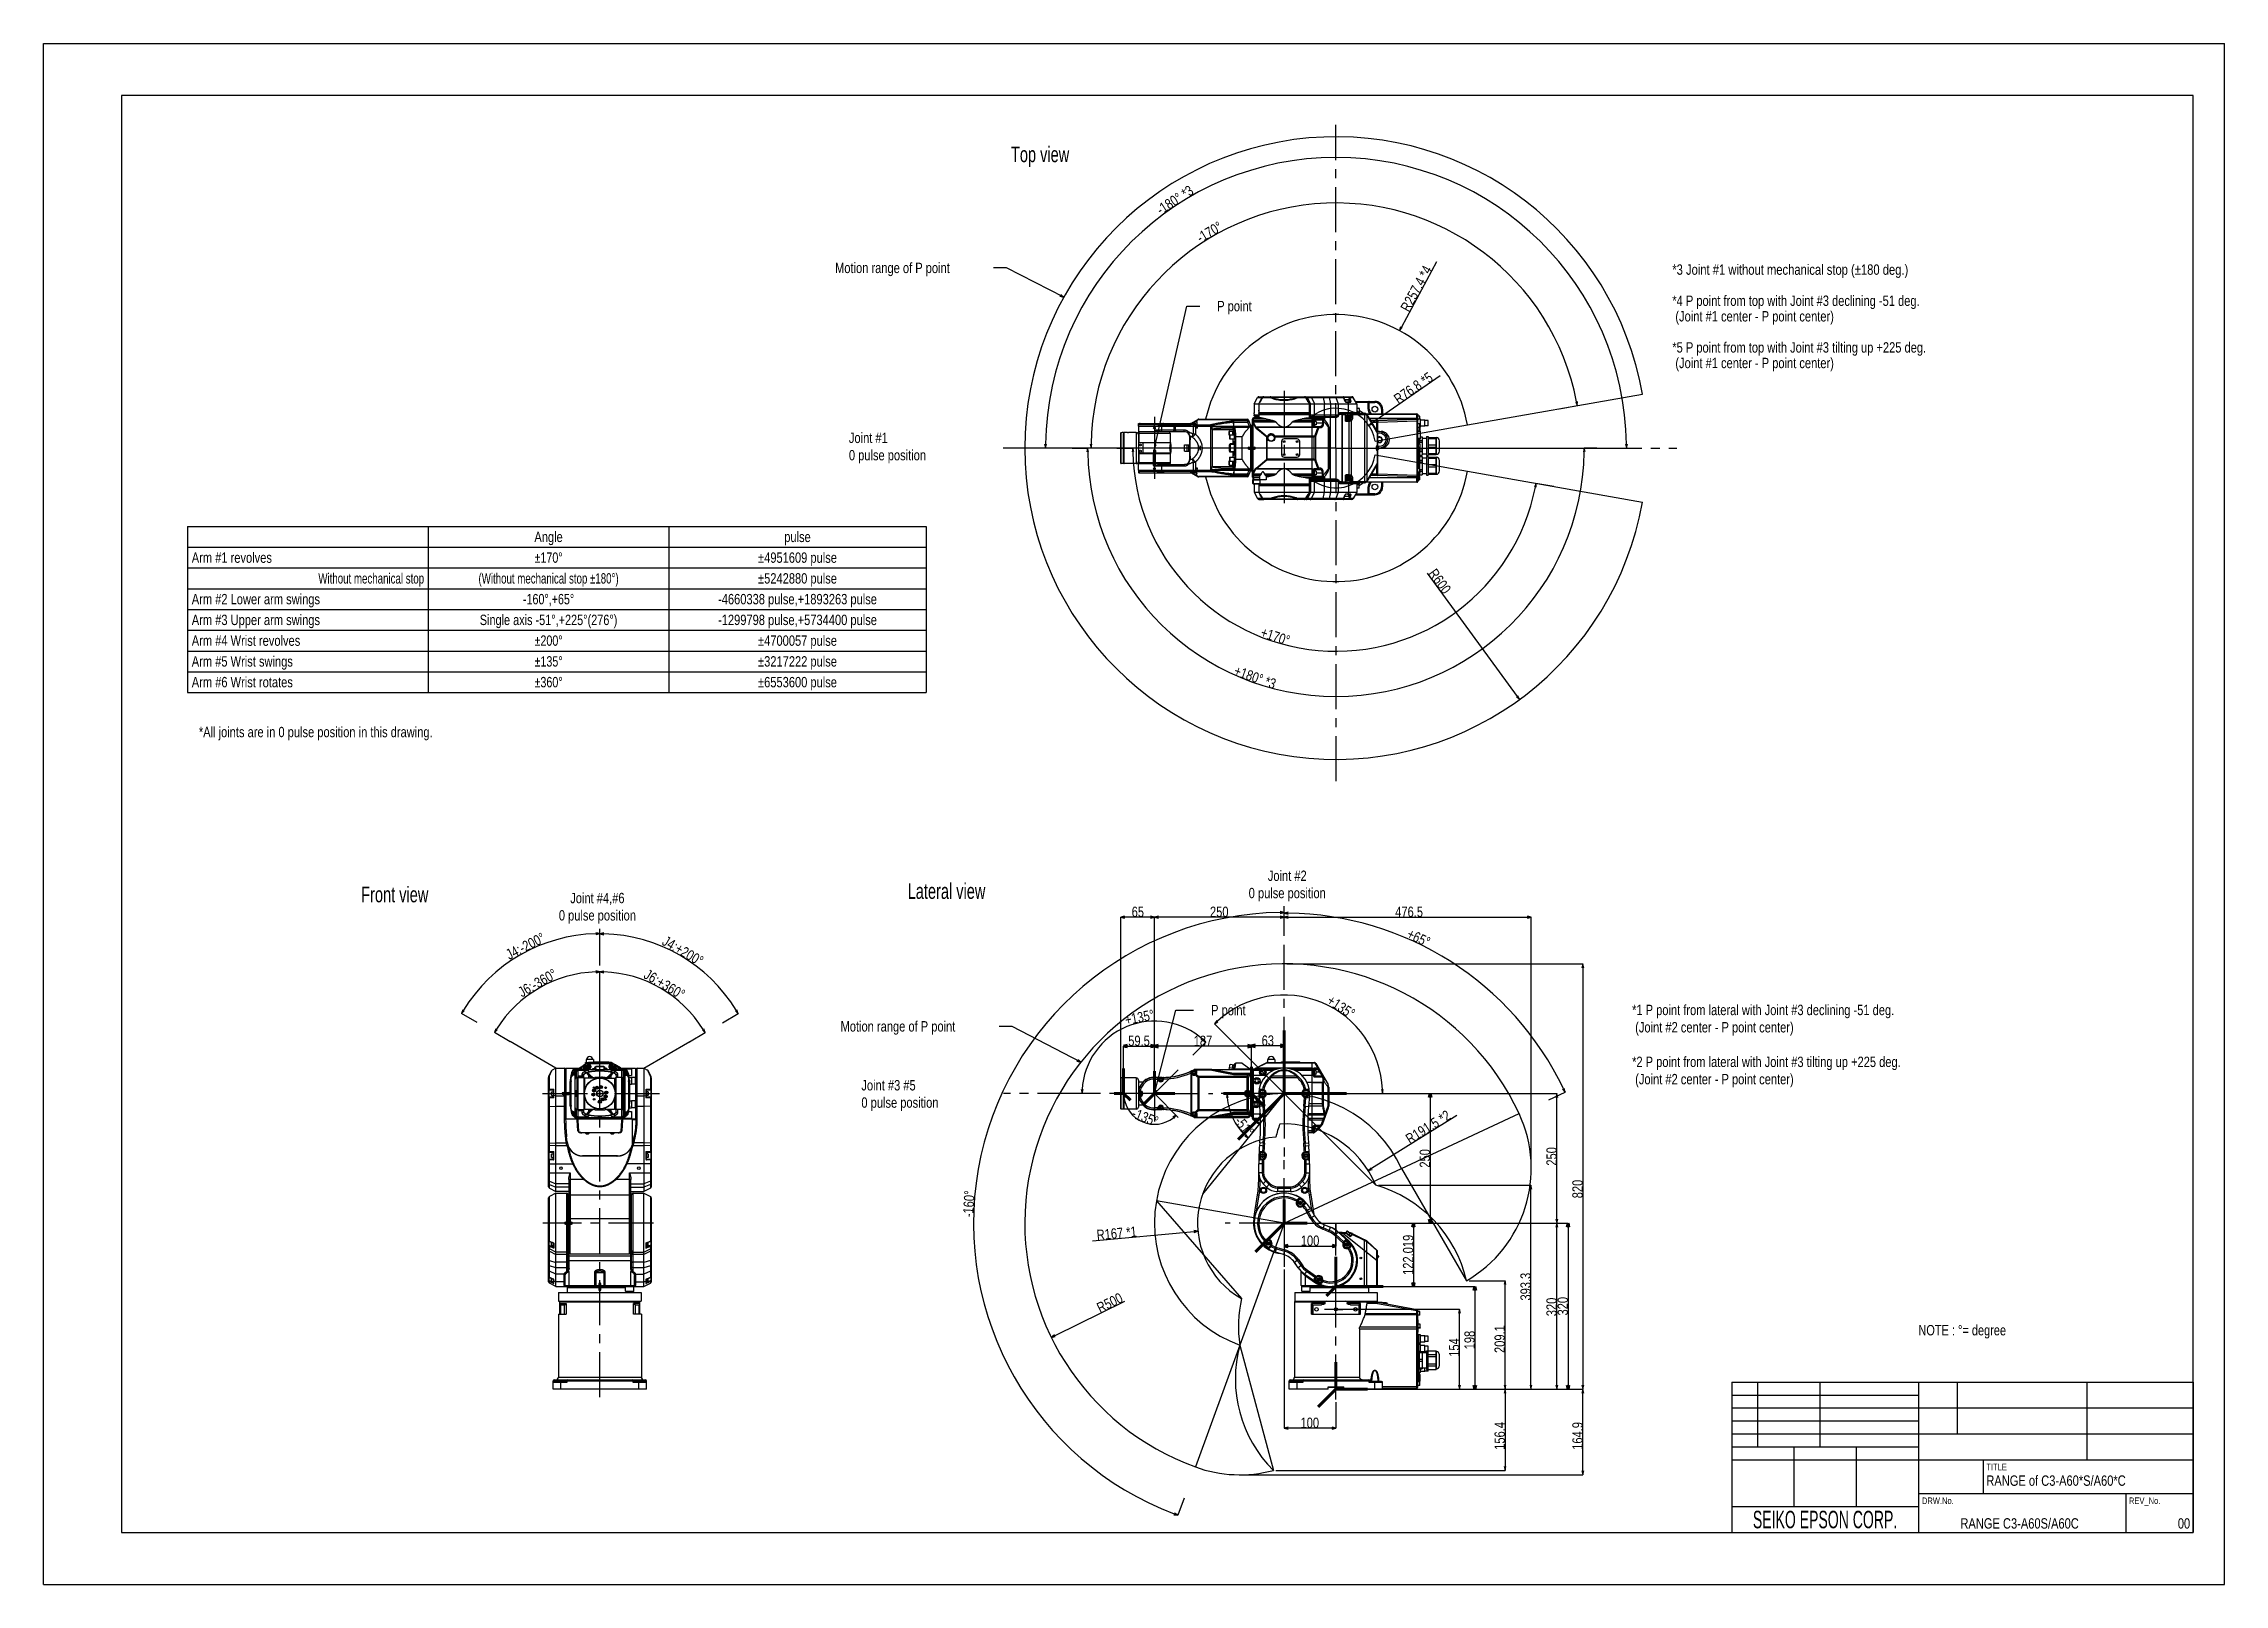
# Model space of a CAD drawing. Extents: x 0 to 4205, y 0 to 2970.
import ezdxf
from ezdxf.enums import TextEntityAlignment as Align

# ---------------------------------------------------------------- set-up
doc = ezdxf.new("R2010")
doc.units = 0
doc.header["$LTSCALE"] = 231.275
doc.header["$PDMODE"] = 3
doc.header["$PDSIZE"] = 0.3125
doc.linetypes.add('CENTER', pattern=[0.6, 0.375, -0.075, 0.075, -0.075])
doc.layers.get('0').update_dxf_attribs({"linetype": 'CONTINUOUS'})
doc.layers.get('Defpoints').update_dxf_attribs({"linetype": 'CONTINUOUS'})
for name, color, linetype in [('5_ALL_CURVE', 7, 'CONTINUOUS'), ('91_NOTE', 7, 'CONTINUOUS'), ('93_DRAFT_GEOM', 7, 'CONTINUOUS'), ('94_DWG_TABLE', 7, 'CONTINUOUS'), ('95_ALL_DIM', 7, 'CONTINUOUS'), ('DEFAULT_1', 7, 'CENTER')]:
    doc.layers.add(name, color=color, linetype=linetype)
doc.layers.add('坐标轴', color=10, linetype='CONTINUOUS', lineweight=200)
doc.styles.get("Standard").update_dxf_attribs({"font": 'txt', "width": 0.8})
doc.styles.add('TEXTSTYLE_1', font='txt', dxfattribs={"width": 0.7})
doc.dimstyles.new('DIMSTYLE_1', dxfattribs={"dimtxt": 20, "dimasz": 7.5, "dimexe": 0.18, "dimexo": 0.0625, "dimgap": 0.09, "dimtad": 1, "dimdec": 3, "dimdsep": 46, "dimtxsty": 'Standard', "dimblk": 'OPEN', "dimblk1": 'OPEN', "dimblk2": 'OPEN', "dimcen": 0.09, "dimadec": 0, "dimazin": 0, "dimtp": 0.001, "dimtm": 0.001, "dimtfac": 1, "dimtdec": 3, "dimtofl": 0, "dimtmove": 0, "dimatfit": 3, "dimldrblk": 'OPEN', "dimfxl": 1, "dimtolj": 1, "dimarcsym": 0})
doc.dimstyles.new('DIMSTYLE_2', dxfattribs={"dimtxt": 20, "dimasz": 7.5, "dimexe": 0.18, "dimexo": 0.0625, "dimgap": 0.09, "dimtad": 1, "dimdec": 3, "dimdsep": 46, "dimtxsty": 'Standard', "dimblk": 'OPEN', "dimblk1": 'OPEN', "dimblk2": 'OPEN', "dimcen": 0.09, "dimadec": 0, "dimazin": 0, "dimtp": 0.5, "dimtm": 0.5, "dimtfac": 1, "dimtdec": 3, "dimtofl": 0, "dimtmove": 0, "dimatfit": 3, "dimldrblk": 'OPEN', "dimfxl": 1, "dimtolj": 1, "dimarcsym": 0})
doc.dimstyles.new('DIMSTYLE_3', dxfattribs={"dimtxt": 20, "dimasz": 7.5, "dimexe": 0.18, "dimexo": 0.0625, "dimgap": 0.09, "dimtad": 1, "dimdec": 3, "dimdsep": 46, "dimtxsty": 'Standard', "dimblk": 'OPEN', "dimblk1": 'OPEN', "dimblk2": 'OPEN', "dimcen": 0.09, "dimadec": 0, "dimazin": 0, "dimtp": 0.001, "dimtm": 0.001, "dimtfac": 1, "dimtdec": 3, "dimtofl": 0, "dimtmove": 0, "dimatfit": 3, "dimldrblk": 'OPEN', "dimfxl": 1, "dimtolj": 1, "dimarcsym": 0})

msp = doc.modelspace()

# ---------------------------------------------------------------- texts
at = {"width": 0.8}
for s, height, p in [('TITLE', 12.5, (3746, 220)), ('RANGE of C3-A60*S/A60*C', 20, (3746, 190)), ('RANGE C3-A60S/A60C', 20, (3696, 107.5)), ('REV_No.', 12.5, (4021, 155))]:
    msp.add_text(s, height=height, dxfattribs=at).set_placement(p)
for s, height, width, p in [('SEIKO EPSON CORP.', 33.75, 0.6, (3435, 108.125)), ('DRW.No.', 12.5, 0.8, (3652.5, 155))]:
    msp.add_text(s, height=height, dxfattribs=dict(width=width)).set_placement(p, align=Align.CENTER)
msp.add_text('00', height=20, dxfattribs=at).set_placement((4139, 107.5), align=Align.RIGHT)
at = {"layer": '91_NOTE'}
for s, height, width, p in [('Top view', 30, 0.7, (1865.2472, 2741.5342)), ('*3 Joint #1 without mechanical stop (%%p180 deg.)', 20, 0.807801, (3140.4495, 2524.4151)), ('*4 P point from top with Joint #3 declining -51 deg.', 20, 0.8, (3140.4495, 2464.4151)), (' (Joint #1 center - P point center)', 20, 0.8, (3140.4495, 2434.4151)), ('*5 P point from top with Joint #3 tilting up +225 deg.', 20, 0.8, (3140.4495, 2374.4151)), (' (Joint #1 center - P point center)', 20, 0.8, (3140.4495, 2344.4151)), ('*All joints are in 0 pulse position in this drawing.', 20, 0.8, (299.3687, 1633.062)), ('Front view', 30, 0.7, (612.3432, 1314.7935)), ('Lateral view', 30, 0.7, (1666.1028, 1321.4227)), ('NOTE : %%d= degree', 20, 0.791667, (3614.9279, 479.9788))]:
    msp.add_text(s, height=height, dxfattribs=dict(at, width=width)).set_placement(p)
at = {"layer": '91_NOTE', "width": 0.8}
for s, p in [('Motion range of P point ', (1639.6698, 2527.7097)), (' P point', (2293.2243, 2454.0528)), (' P point', (2281.5039, 1096.9779)), ('Motion range of P point ', (1650.303, 1065.6676))]:
    msp.add_text(s, height=20, dxfattribs=at).set_placement(p, align=Align.CENTER)
at = {"layer": '91_NOTE', "char_height": 20}
for s, insert, width, attachment_point in [('Joint #1\\P0 pulse position', (1552.7541, 2220.069), 256, 1), ('Joint #2\\P0 pulse position', (2397.9847, 1375.9847), 256, 2), ('Joint #4,#6\\P0 pulse position', (1067.7909, 1333.0327), 256, 2), ('*1 P point from lateral with Joint #3 declining -51 deg.\\P (Joint #2 center - P point center)\\P \\P*2 P point from lateral with Joint #3 tilting up +225 deg.\\P (Joint #2 center - P point center)', (3062.9319, 1117.2755), 928, 1), ('Joint #3 #5\\P0 pulse position', (1576.853, 972.0928), 256, 1)]:
    msp.add_mtext(s, dxfattribs=dict(at, insert=insert, width=width, attachment_point=attachment_point))
at = {"layer": '94_DWG_TABLE'}
for s, width, p in [('Angle', 0.8, (973.6564, 2009.2005)), ('pulse', 0.8, (1453.6564, 2009.2005)), ('±170%%d', 0.773333, (973.6564, 1969.2005)), ('±4951609 pulse', 0.8, (1453.6564, 1969.2005)), ('±5242880 pulse', 0.8, (1453.6564, 1929.2005)), ('-160%%d,+65%%d', 0.773333, (973.6564, 1889.2005)), ('-4660338 pulse,+1893263 pulse', 0.8, (1453.6564, 1889.2005)), ('Single axis -51%%d,+225%%d(276%%d)', 0.785714, (973.6564, 1849.2005)), ('-1299798 pulse,+5734400 pulse', 0.8, (1453.6564, 1849.2005)), ('±200%%d', 0.773333, (973.6564, 1809.2005)), ('±4700057 pulse', 0.8, (1453.6564, 1809.2005)), ('±135%%d', 0.773333, (973.6564, 1769.2005)), ('±3217222 pulse', 0.8, (1453.6564, 1769.2005)), ('±360%%d', 0.773333, (973.6564, 1729.2005)), ('±6553600 pulse', 0.8, (1453.6564, 1729.2005))]:
    msp.add_text(s, height=20, dxfattribs=dict(at, width=width)).set_placement(p, align=Align.CENTER)
at = {"layer": '94_DWG_TABLE', "width": 0.8}
for s, p in [('Arm #1 revolves', (285.6564, 1969.2005)), ('Arm #2 Lower arm swings', (285.6564, 1889.2005)), ('Arm #3 Upper arm swings', (285.6564, 1849.2005)), ('Arm #4 Wrist revolves', (285.6564, 1809.2005)), ('Arm #5 Wrist swings', (285.6564, 1769.2005)), ('Arm #6 Wrist rotates', (285.6564, 1729.2005))]:
    msp.add_text(s, height=20, dxfattribs=at).set_placement(p)
at = {"layer": '94_DWG_TABLE', "width": 0.7}
msp.add_text('Without mechanical stop', height=20, dxfattribs=at).set_placement((733.6564, 1929.2005), align=Align.RIGHT)
at = {"layer": '94_DWG_TABLE', "style": 'TEXTSTYLE_1', "width": 0.698925}
msp.add_text('(Without mechanical stop ±180%%d)', height=20, dxfattribs=at).set_placement((973.6564, 1929.2005), align=Align.CENTER)

# ---------------------------------------------------------------- blocks, each defined once
blk = doc.blocks.new('_OPEN')
at = {"color": 0, "linetype": 'ByBlock'}
for p, q in [((0, 0), (-1, 0.23)), ((-1, -0.23), (0, 0)), ((-1, 0), (0, 0))]:
    blk.add_line(p, q, dxfattribs=at)
blk = doc.blocks.new('*D1')
at = {"layer": '95_ALL_DIM', "color": 0, "lineweight": -2, "transparency": 16777216}
for p, q in [((2686.1, 2549.4), (2618, 2423.4)), ((2491.9, 2190.4), (2492.1, 2190.4)), ((2492, 2190.3), (2492, 2190.5))]:
    blk.add_line(p, q, dxfattribs=at)
at = {"layer": 'Defpoints', "color": 0, "transparency": 16777216}
for p in [(2614.4, 2416.8), (2492, 2190.4)]:
    blk.add_point(p, dxfattribs=at)
at = {"layer": '95_ALL_DIM', "color": 0, "lineweight": -2, "transparency": 16777216, "xscale": 7.5, "yscale": 7.5, "zscale": 7.5, "rotation": 241.5954995095592}
blk.add_blockref('_OPEN', (2614.4, 2416.8), dxfattribs=at)
at = {"layer": '95_ALL_DIM', "color": 0, "transparency": 16777216, "insert": (2646.8, 2497.8), "char_height": 20, "attachment_point": 5, "rotation": 61.5955}
blk.add_mtext('\\A1;R257.4 *4', dxfattribs=at)
blk = doc.blocks.new('*D2')
at = {"layer": '95_ALL_DIM', "color": 0, "lineweight": -2, "transparency": 16777216}
blk.add_line((2668.1, 1949.2), (2841.3, 1711.8), dxfattribs=at)
at = {"layer": 'Defpoints', "color": 0, "transparency": 16777216}
for p in [(2492, 2190.4), (2845.7, 1705.8)]:
    blk.add_point(p, dxfattribs=at)
at = {"layer": '95_ALL_DIM', "color": 0, "lineweight": -2, "transparency": 16777216, "xscale": 7.5, "yscale": 7.5, "zscale": 7.5, "rotation": 306.1288348603687}
blk.add_blockref('_OPEN', (2845.7, 1705.8), dxfattribs=at)
at = {"layer": '95_ALL_DIM', "color": 0, "transparency": 16777216, "insert": (2692, 1933.5), "char_height": 20, "attachment_point": 5, "rotation": 306.1288}
blk.add_mtext('\\A1;R600', dxfattribs=at)
blk = doc.blocks.new('*D3')
at = {"layer": '95_ALL_DIM', "color": 0, "lineweight": -2, "transparency": 16777216}
for p, q in [((2693, 2329.7), (2561.3, 2238.4)), ((2491.9, 2190.4), (2492.1, 2190.4)), ((2492, 2190.3), (2492, 2190.5))]:
    blk.add_line(p, q, dxfattribs=at)
at = {"layer": 'Defpoints', "color": 0, "transparency": 16777216}
for p in [(2555.1, 2234.1), (2492, 2190.4)]:
    blk.add_point(p, dxfattribs=at)
at = {"layer": '95_ALL_DIM', "color": 0, "lineweight": -2, "transparency": 16777216, "xscale": 7.5, "yscale": 7.5, "zscale": 7.5, "rotation": 214.7142068926636}
blk.add_blockref('_OPEN', (2555.1, 2234.1), dxfattribs=at)
at = {"layer": '95_ALL_DIM', "color": 0, "transparency": 16777216, "insert": (2641.2, 2306), "char_height": 20, "attachment_point": 5, "rotation": 34.7142}
blk.add_mtext('\\A1;R76.8 *5', dxfattribs=at)
blk = doc.blocks.new('*D4')
at = {"layer": '95_ALL_DIM', "color": 0, "lineweight": -2, "transparency": 16777216}
for p, q in [((2922.8, 2266.3), (2957.4, 2272.4)), ((2054.5, 2190.4), (2019.4, 2190.4))]:
    blk.add_line(p, q, dxfattribs=at)
blk.add_arc((2492, 2190.4), 472.4, 10.9097, 179.0903, dxfattribs=at)
at = {"layer": 'Defpoints', "color": 0, "transparency": 16777216}
for p in [(2679.1, 2624.1), (2750.4, 2235.9), (2922.7, 2266.3), (2054.6, 2190.4), (2070.1, 2190.4)]:
    blk.add_point(p, dxfattribs=at)
at = {"layer": '95_ALL_DIM', "color": 0, "lineweight": -2, "transparency": 16777216, "xscale": 7.5, "yscale": 7.5, "zscale": 7.5}
for p, rotation in [((2957.2, 2272.4), 280.4548438122416), ((2019.6, 2190.4), 269.5451561877437)]:
    blk.add_blockref('_OPEN', p, dxfattribs=dict(at, rotation=rotation))
at = {"layer": '95_ALL_DIM', "color": 0, "transparency": 16777216, "insert": (2248, 2606.7), "char_height": 20, "attachment_point": 5, "rotation": 30.3694}
blk.add_mtext('\\A1;-170°', dxfattribs=at)
blk = doc.blocks.new('*D5')
at = {"layer": '95_ALL_DIM', "color": 0, "lineweight": -2, "transparency": 16777216}
for p, q in [((2069.4, 2190.4), (2100.4, 2190.4)), ((2912.1, 2116.3), (2877.6, 2122.4))]:
    blk.add_line(p, q, dxfattribs=at)
blk.add_arc((2492, 2190.4), 391.7, 181.097, 348.903, dxfattribs=at)
at = {"layer": 'Defpoints', "color": 0, "transparency": 16777216}
for p in [(2055.3, 2190.4), (2069.3, 2190.4), (2912.2, 2116.3), (3077.9, 2087.1), (2647.1, 1830.7)]:
    blk.add_point(p, dxfattribs=at)
at = {"layer": '95_ALL_DIM', "color": 0, "lineweight": -2, "transparency": 16777216, "xscale": 7.5, "yscale": 7.5, "zscale": 7.5}
for p, rotation in [((2100.3, 2190.4), 90.54851822042205), ((2877.7, 2122.4), 79.45148177957547)]:
    blk.add_blockref('_OPEN', p, dxfattribs=dict(at, rotation=rotation))
at = {"layer": '95_ALL_DIM', "color": 0, "transparency": 16777216, "insert": (2375, 1827.1), "char_height": 20, "attachment_point": 5, "rotation": 342.1518}
blk.add_mtext('\\A1;+170°', dxfattribs=at)
blk = doc.blocks.new('*D6')
at = {"layer": '95_ALL_DIM', "color": 0, "lineweight": -2, "transparency": 16777216}
for p, q in [((1983.3, 2190.4), (2013.3, 2190.4)), ((2995.1, 2190.4), (2970.6, 2190.4))]:
    blk.add_line(p, q, dxfattribs=at)
blk.add_arc((2492, 2190.4), 478.8, 180.8975, 359.1025, dxfattribs=at)
at = {"layer": 'Defpoints', "color": 0, "transparency": 16777216}
for p in [(1968.1, 2190.4), (1983.3, 2190.4), (2995.2, 2190.4), (3015.8, 2190.4), (2731.4, 1775.7)]:
    blk.add_point(p, dxfattribs=at)
at = {"layer": '95_ALL_DIM', "color": 0, "lineweight": -2, "transparency": 16777216, "xscale": 7.5, "yscale": 7.5, "zscale": 7.5}
for p, rotation in [((2013.1, 2190.4), 90.44872673715903), ((2970.8, 2190.4), 89.55119192681701)]:
    blk.add_blockref('_OPEN', p, dxfattribs=dict(at, rotation=rotation))
at = {"layer": '95_ALL_DIM', "color": 0, "transparency": 16777216, "insert": (2335.9, 1748.4), "char_height": 20, "attachment_point": 5, "rotation": 340.5532}
blk.add_mtext('\\A1;+180° *3', dxfattribs=at)
blk = doc.blocks.new('*D7')
at = {"layer": '95_ALL_DIM', "color": 0, "lineweight": -2, "transparency": 16777216}
for p, q in [((2491.9, 2190.4), (1931.7, 2190.4)), ((2492, 2190.4), (3052.2, 2190.4))]:
    blk.add_line(p, q, dxfattribs=at)
blk.add_arc((2492, 2190.4), 560.1, 0.7672, 179.2327, dxfattribs=at)
at = {"layer": 'Defpoints', "color": 0, "transparency": 16777216}
for p in [(2772, 2675.4), (1966.9, 2190.4), (1987.1, 2190.4), (2995.2, 2190.4), (3017.1, 2190.4)]:
    blk.add_point(p, dxfattribs=at)
at = {"layer": '95_ALL_DIM', "color": 0, "lineweight": -2, "transparency": 16777216, "xscale": 7.5, "yscale": 7.5, "zscale": 7.5}
for p, rotation in [((1931.9, 2190.4), 269.6162963987609), ((3052.1, 2190.4), 270.3836222651719)]:
    blk.add_blockref('_OPEN', p, dxfattribs=dict(at, rotation=rotation))
at = {"layer": '95_ALL_DIM', "color": 0, "transparency": 16777216, "insert": (2181.4, 2668.5), "char_height": 20, "attachment_point": 5, "rotation": 33.0064}
blk.add_mtext('\\A1;-180° *3', dxfattribs=at)
blk = doc.blocks.new('*D8')
at = {"layer": '95_ALL_DIM', "color": 0, "lineweight": -2, "transparency": 16777216}
for p, q in [((2392, 1264.7), (2392, 1294.2)), ((2902.2, 934.1), (2934, 948.9))]:
    blk.add_line(p, q, dxfattribs=at)
blk.add_arc((2392, 696.2), 597.9, 25.7188, 89.2812, dxfattribs=at)
at = {"layer": 'Defpoints', "color": 0, "transparency": 16777216}
for p in [(2392, 1264.7), (2392, 1249), (2802.3, 1131), (2902.1, 934), (2396.5, 698.3)]:
    blk.add_point(p, dxfattribs=at)
at = {"layer": '95_ALL_DIM', "color": 0, "lineweight": -2, "transparency": 16777216, "xscale": 7.5, "yscale": 7.5, "zscale": 7.5}
for p, rotation in [((2392, 1294), 179.640623758212), ((2933.8, 948.8), 295.3593762417907)]:
    blk.add_blockref('_OPEN', p, dxfattribs=dict(at, rotation=rotation))
at = {"layer": '95_ALL_DIM', "color": 0, "transparency": 16777216, "insert": (2651.3, 1246), "char_height": 20, "attachment_point": 5, "rotation": 334.7514}
blk.add_mtext('\\A1;+65°', dxfattribs=at)
blk = doc.blocks.new('*D9')
at = {"layer": '95_ALL_DIM', "color": 0, "lineweight": -2, "transparency": 16777216}
for p, q in [((2392, 1260.3), (2392, 1295.4)), ((2199, 166.1), (2187, 133.1))]:
    blk.add_line(p, q, dxfattribs=at)
blk.add_arc((2392, 696.2), 599, 90.7174, 249.2826, dxfattribs=at)
at = {"layer": 'Defpoints', "color": 0, "transparency": 16777216}
for p in [(2392, 1260.2), (2392, 1207.6), (1911.5, 1053.9), (2390.3, 691.5), (2199.1, 166.1)]:
    blk.add_point(p, dxfattribs=at)
at = {"layer": '95_ALL_DIM', "color": 0, "lineweight": -2, "transparency": 16777216, "xscale": 7.5, "yscale": 7.5, "zscale": 7.5}
for p, rotation in [((2392, 1295.2), 0.3586754377824675), ((2187.1, 133.3), 339.6413245622188)]:
    blk.add_blockref('_OPEN', p, dxfattribs=dict(at, rotation=rotation))
at = {"layer": '95_ALL_DIM', "color": 0, "transparency": 16777216, "insert": (1784, 733.5), "char_height": 20, "attachment_point": 5, "rotation": 86.4841}
blk.add_mtext('\\A1;-160°', dxfattribs=at)
blk = doc.blocks.new('*D10')
at = {"layer": '95_ALL_DIM', "color": 0, "lineweight": -2, "transparency": 16777216}
for p, q in [((2392, 607.2), (2392, 301.1)), ((2492, 351.5), (2492, 301.1)), ((2484.5, 301.2), (2399.5, 301.2))]:
    blk.add_line(p, q, dxfattribs=at)
at = {"layer": 'Defpoints', "color": 0, "transparency": 16777216}
for p in [(2392, 607.2), (2492, 351.5), (2392, 301.2)]:
    blk.add_point(p, dxfattribs=at)
at = {"layer": '95_ALL_DIM', "color": 0, "lineweight": -2, "transparency": 16777216, "xscale": 7.5, "yscale": 7.5, "zscale": 7.5, "rotation": 180}
blk.add_blockref('_OPEN', (2392, 301.2), dxfattribs=at)
at = {"layer": '95_ALL_DIM', "color": 0, "lineweight": -2, "transparency": 16777216, "xscale": 7.5, "yscale": 7.5, "zscale": 7.5}
blk.add_blockref('_OPEN', (2492, 301.2), dxfattribs=at)
at = {"layer": '95_ALL_DIM', "color": 0, "transparency": 16777216, "insert": (2441.5, 311.3), "char_height": 20, "attachment_point": 5}
blk.add_mtext('\\A1;100', dxfattribs=at)
blk = doc.blocks.new('*D11')
at = {"layer": '95_ALL_DIM', "color": 0, "lineweight": -2, "transparency": 16777216}
for p, q in [((2469.8, 530.2), (2730.3, 530.2)), ((2730.1, 383.7), (2730.1, 522.7)), ((2552.1, 376.2), (2730.3, 376.2))]:
    blk.add_line(p, q, dxfattribs=at)
at = {"layer": 'Defpoints', "color": 0, "transparency": 16777216}
for p in [(2469.7, 530.2), (2730.1, 530.2), (2552.1, 376.2)]:
    blk.add_point(p, dxfattribs=at)
at = {"layer": '95_ALL_DIM', "color": 0, "lineweight": -2, "transparency": 16777216, "xscale": 7.5, "yscale": 7.5, "zscale": 7.5}
for p, rotation in [((2730.1, 530.2), 90), ((2730.1, 376.2), 270)]:
    blk.add_blockref('_OPEN', p, dxfattribs=dict(at, rotation=rotation))
at = {"layer": '95_ALL_DIM', "color": 0, "transparency": 16777216, "insert": (2720, 456.6), "char_height": 20, "attachment_point": 5, "rotation": 90}
blk.add_mtext('\\A1;154', dxfattribs=at)
blk = doc.blocks.new('*D12')
at = {"layer": '95_ALL_DIM', "color": 0, "lineweight": -2, "transparency": 16777216}
for p, q in [((2481.6, 696.2), (2918, 696.2)), ((2917.9, 383.7), (2917.9, 688.7)), ((2588.4, 376.2), (2918, 376.2))]:
    blk.add_line(p, q, dxfattribs=at)
at = {"layer": 'Defpoints', "color": 0, "transparency": 16777216}
for p in [(2481.5, 696.2), (2917.9, 696.2), (2588.3, 376.2)]:
    blk.add_point(p, dxfattribs=at)
at = {"layer": '95_ALL_DIM', "color": 0, "lineweight": -2, "transparency": 16777216, "xscale": 7.5, "yscale": 7.5, "zscale": 7.5}
for p, rotation in [((2917.9, 696.2), 90), ((2917.9, 376.2), 270)]:
    blk.add_blockref('_OPEN', p, dxfattribs=dict(at, rotation=rotation))
at = {"layer": '95_ALL_DIM', "color": 0, "transparency": 16777216, "insert": (2907.8, 534.8), "char_height": 20, "attachment_point": 5, "rotation": 90}
blk.add_mtext('\\A1;320', dxfattribs=at)
blk = doc.blocks.new('*D13')
at = {"layer": '95_ALL_DIM', "color": 0, "lineweight": -2, "transparency": 16777216}
for p, q in [((2748.6, 585.3), (2818, 585.3)), ((2817.9, 383.7), (2817.9, 577.8)), ((2587, 376.2), (2818, 376.2))]:
    blk.add_line(p, q, dxfattribs=at)
at = {"layer": 'Defpoints', "color": 0, "transparency": 16777216}
for p in [(2748.5, 585.3), (2817.9, 585.3), (2587, 376.2)]:
    blk.add_point(p, dxfattribs=at)
at = {"layer": '95_ALL_DIM', "color": 0, "lineweight": -2, "transparency": 16777216, "xscale": 7.5, "yscale": 7.5, "zscale": 7.5}
for p, rotation in [((2817.9, 585.3), 90), ((2817.9, 376.2), 270)]:
    blk.add_blockref('_OPEN', p, dxfattribs=dict(at, rotation=rotation))
at = {"layer": '95_ALL_DIM', "color": 0, "transparency": 16777216, "insert": (2807.8, 472.8), "char_height": 20, "attachment_point": 5, "rotation": 90}
blk.add_mtext('\\A1;209.1', dxfattribs=at)
blk = doc.blocks.new('*D14')
at = {"layer": '95_ALL_DIM', "color": 0, "lineweight": -2, "transparency": 16777216}
for p, q in [((2573.8, 769.4), (2868, 769.4)), ((2867.9, 383.7), (2867.9, 761.9)), ((2572, 376.2), (2868, 376.2))]:
    blk.add_line(p, q, dxfattribs=at)
at = {"layer": 'Defpoints', "color": 0, "transparency": 16777216}
for p in [(2573.7, 769.4), (2867.9, 769.4), (2572, 376.2)]:
    blk.add_point(p, dxfattribs=at)
at = {"layer": '95_ALL_DIM', "color": 0, "lineweight": -2, "transparency": 16777216, "xscale": 7.5, "yscale": 7.5, "zscale": 7.5}
for p, rotation in [((2867.9, 769.4), 90), ((2867.9, 376.2), 270)]:
    blk.add_blockref('_OPEN', p, dxfattribs=dict(at, rotation=rotation))
at = {"layer": '95_ALL_DIM', "color": 0, "transparency": 16777216, "insert": (2857.8, 573.9), "char_height": 20, "attachment_point": 5, "rotation": 90}
blk.add_mtext('\\A1;393.3', dxfattribs=at)
blk = doc.blocks.new('*D15')
at = {"layer": '95_ALL_DIM', "color": 0, "lineweight": -2, "transparency": 16777216}
for p, q in [((2517.4, 946.2), (2918, 946.2)), ((2917.9, 703.7), (2917.9, 938.7)), ((2517.7, 696.2), (2918, 696.2))]:
    blk.add_line(p, q, dxfattribs=at)
at = {"layer": 'Defpoints', "color": 0, "transparency": 16777216}
for p in [(2517.4, 946.2), (2917.9, 946.2), (2517.6, 696.2)]:
    blk.add_point(p, dxfattribs=at)
at = {"layer": '95_ALL_DIM', "color": 0, "lineweight": -2, "transparency": 16777216, "xscale": 7.5, "yscale": 7.5, "zscale": 7.5}
for p, rotation in [((2917.9, 946.2), 90), ((2917.9, 696.2), 270)]:
    blk.add_blockref('_OPEN', p, dxfattribs=dict(at, rotation=rotation))
at = {"layer": '95_ALL_DIM', "color": 0, "transparency": 16777216, "insert": (2907.8, 825), "char_height": 20, "attachment_point": 5, "rotation": 90}
blk.add_mtext('\\A1;250', dxfattribs=at)
blk = doc.blocks.new('*D16')
at = {"layer": '95_ALL_DIM', "color": 0, "lineweight": -2, "transparency": 16777216}
for p, q in [((2397, 1196.2), (2968, 1196.2)), ((2967.9, 1188.7), (2967.9, 383.7)), ((2587, 376.2), (2968, 376.2))]:
    blk.add_line(p, q, dxfattribs=at)
at = {"layer": 'Defpoints', "color": 0, "transparency": 16777216}
for p in [(2397, 1196.2), (2587, 376.2), (2967.9, 376.2)]:
    blk.add_point(p, dxfattribs=at)
at = {"layer": '95_ALL_DIM', "color": 0, "lineweight": -2, "transparency": 16777216, "xscale": 7.5, "yscale": 7.5, "zscale": 7.5}
for p, rotation in [((2967.9, 1196.2), 90), ((2967.9, 376.2), 270)]:
    blk.add_blockref('_OPEN', p, dxfattribs=dict(at, rotation=rotation))
at = {"layer": '95_ALL_DIM', "color": 0, "transparency": 16777216, "insert": (2957.8, 762.1), "char_height": 20, "attachment_point": 5, "rotation": 90}
blk.add_mtext('\\A1;820', dxfattribs=at)
blk = doc.blocks.new('*D17')
at = {"layer": '95_ALL_DIM', "color": 0, "lineweight": -2, "transparency": 16777216}
for p, q in [((2587, 376.2), (2818, 376.2)), ((2817.9, 368.7), (2817.9, 227.3)), ((2376.2, 219.8), (2818, 219.8))]:
    blk.add_line(p, q, dxfattribs=at)
at = {"layer": 'Defpoints', "color": 0, "transparency": 16777216}
for p in [(2587, 376.2), (2376.2, 219.8), (2817.9, 219.8)]:
    blk.add_point(p, dxfattribs=at)
at = {"layer": '95_ALL_DIM', "color": 0, "lineweight": -2, "transparency": 16777216, "xscale": 7.5, "yscale": 7.5, "zscale": 7.5}
for p, rotation in [((2817.9, 376.2), 90), ((2817.9, 219.8), 270)]:
    blk.add_blockref('_OPEN', p, dxfattribs=dict(at, rotation=rotation))
at = {"layer": '95_ALL_DIM', "color": 0, "transparency": 16777216, "insert": (2807.8, 286.2), "char_height": 20, "attachment_point": 5, "rotation": 90}
blk.add_mtext('\\A1;156.4', dxfattribs=at)
blk = doc.blocks.new('*D18')
at = {"layer": '95_ALL_DIM', "color": 0, "lineweight": -2, "transparency": 16777216}
for p, q in [((2572, 376.2), (2968, 376.2)), ((2967.9, 218.7), (2967.9, 368.7)), ((2311.5, 211.2), (2968, 211.2))]:
    blk.add_line(p, q, dxfattribs=at)
at = {"layer": 'Defpoints', "color": 0, "transparency": 16777216}
for p in [(2572, 376.2), (2967.9, 376.2), (2311.5, 211.2)]:
    blk.add_point(p, dxfattribs=at)
at = {"layer": '95_ALL_DIM', "color": 0, "lineweight": -2, "transparency": 16777216, "xscale": 7.5, "yscale": 7.5, "zscale": 7.5}
for p, rotation in [((2967.9, 376.2), 90), ((2967.9, 211.2), 270)]:
    blk.add_blockref('_OPEN', p, dxfattribs=dict(at, rotation=rotation))
at = {"layer": '95_ALL_DIM', "color": 0, "transparency": 16777216, "insert": (2957.8, 286.2), "char_height": 20, "attachment_point": 5, "rotation": 90}
blk.add_mtext('\\A1;164.9', dxfattribs=at)
blk = doc.blocks.new('*D19')
at = {"layer": '95_ALL_DIM', "color": 0, "lineweight": -2, "transparency": 16777216}
for p, q in [((2392, 1266.2), (2392, 1286.3)), ((2399.5, 1286.2), (2861, 1286.2)), ((2868.5, 806.9), (2868.5, 1286.3))]:
    blk.add_line(p, q, dxfattribs=at)
at = {"layer": 'Defpoints', "color": 0, "transparency": 16777216}
for p in [(2392, 1266.2), (2868.5, 1286.2), (2868.5, 806.8)]:
    blk.add_point(p, dxfattribs=at)
at = {"layer": '95_ALL_DIM', "color": 0, "lineweight": -2, "transparency": 16777216, "xscale": 7.5, "yscale": 7.5, "zscale": 7.5, "rotation": 180}
blk.add_blockref('_OPEN', (2392, 1286.2), dxfattribs=at)
at = {"layer": '95_ALL_DIM', "color": 0, "lineweight": -2, "transparency": 16777216, "xscale": 7.5, "yscale": 7.5, "zscale": 7.5}
blk.add_blockref('_OPEN', (2868.5, 1286.2), dxfattribs=at)
at = {"layer": '95_ALL_DIM', "color": 0, "transparency": 16777216, "insert": (2633, 1296.3), "char_height": 20, "attachment_point": 5}
blk.add_mtext('\\A1;476.5', dxfattribs=at)
blk = doc.blocks.new('*D20')
at = {"layer": '95_ALL_DIM', "color": 0, "lineweight": -2, "transparency": 16777216}
for p, q in [((2142, 998.4), (2142, 1286.3)), ((2384.5, 1286.2), (2149.5, 1286.2)), ((2392, 1266.2), (2392, 1286.3))]:
    blk.add_line(p, q, dxfattribs=at)
at = {"layer": 'Defpoints', "color": 0, "transparency": 16777216}
for p in [(2142, 1286.2), (2392, 1266.2), (2142, 998.3)]:
    blk.add_point(p, dxfattribs=at)
at = {"layer": '95_ALL_DIM', "color": 0, "lineweight": -2, "transparency": 16777216, "xscale": 7.5, "yscale": 7.5, "zscale": 7.5, "rotation": 180}
blk.add_blockref('_OPEN', (2142, 1286.2), dxfattribs=at)
at = {"layer": '95_ALL_DIM', "color": 0, "lineweight": -2, "transparency": 16777216, "xscale": 7.5, "yscale": 7.5, "zscale": 7.5}
blk.add_blockref('_OPEN', (2392, 1286.2), dxfattribs=at)
at = {"layer": '95_ALL_DIM', "color": 0, "transparency": 16777216, "insert": (2266.9, 1296.3), "char_height": 20, "attachment_point": 5}
blk.add_mtext('\\A1;250', dxfattribs=at)
blk = doc.blocks.new('*D21')
at = {"layer": '95_ALL_DIM', "color": 0, "lineweight": -2, "transparency": 16777216}
for p, q in [((2077, 951.2), (2077, 1286.3)), ((2134.5, 1286.2), (2084.5, 1286.2)), ((2142, 998.4), (2142, 1286.3))]:
    blk.add_line(p, q, dxfattribs=at)
at = {"layer": 'Defpoints', "color": 0, "transparency": 16777216}
for p in [(2077, 1286.2), (2142, 998.3), (2077, 951.2)]:
    blk.add_point(p, dxfattribs=at)
at = {"layer": '95_ALL_DIM', "color": 0, "lineweight": -2, "transparency": 16777216, "xscale": 7.5, "yscale": 7.5, "zscale": 7.5, "rotation": 180}
blk.add_blockref('_OPEN', (2077, 1286.2), dxfattribs=at)
at = {"layer": '95_ALL_DIM', "color": 0, "lineweight": -2, "transparency": 16777216, "xscale": 7.5, "yscale": 7.5, "zscale": 7.5}
blk.add_blockref('_OPEN', (2142, 1286.2), dxfattribs=at)
at = {"layer": '95_ALL_DIM', "color": 0, "transparency": 16777216, "insert": (2109.9, 1296.3), "char_height": 20, "attachment_point": 5}
blk.add_mtext('\\A1;65', dxfattribs=at)
blk = doc.blocks.new('*D22')
at = {"layer": '95_ALL_DIM', "color": 0, "lineweight": -2, "transparency": 16777216}
for p, q in [((2724.9, 904), (2560.7, 801.5)), ((2391.9, 696.2), (2392.1, 696.2)), ((2392, 696.1), (2392, 696.3))]:
    blk.add_line(p, q, dxfattribs=at)
at = {"layer": 'Defpoints', "color": 0, "transparency": 16777216}
for p in [(2554.3, 797.5), (2392, 696.2)]:
    blk.add_point(p, dxfattribs=at)
at = {"layer": '95_ALL_DIM', "color": 0, "lineweight": -2, "transparency": 16777216, "xscale": 7.5, "yscale": 7.5, "zscale": 7.5, "rotation": 211.9750392818408}
blk.add_blockref('_OPEN', (2554.3, 797.5), dxfattribs=at)
at = {"layer": '95_ALL_DIM', "color": 0, "transparency": 16777216, "insert": (2669.7, 881.5), "char_height": 20, "attachment_point": 5, "rotation": 31.975}
blk.add_mtext('\\A1;R191.5 *2', dxfattribs=at)
blk = doc.blocks.new('*D23')
at = {"layer": '95_ALL_DIM', "color": 0, "lineweight": -2, "transparency": 16777216}
for p, q in [((2022.2, 662.2), (2218.3, 680.2)), ((2391.9, 696.2), (2392.1, 696.2)), ((2392, 696.1), (2392, 696.3))]:
    blk.add_line(p, q, dxfattribs=at)
at = {"layer": 'Defpoints', "color": 0, "transparency": 16777216}
for p in [(2225.8, 680.9), (2392, 696.2)]:
    blk.add_point(p, dxfattribs=at)
at = {"layer": '95_ALL_DIM', "color": 0, "lineweight": -2, "transparency": 16777216, "xscale": 7.5, "yscale": 7.5, "zscale": 7.5, "rotation": 5.246153297365039}
blk.add_blockref('_OPEN', (2225.8, 680.9), dxfattribs=at)
at = {"layer": '95_ALL_DIM', "color": 0, "transparency": 16777216, "insert": (2069.1, 676.7), "char_height": 20, "attachment_point": 5, "rotation": 5.2462}
blk.add_mtext('\\A1;R167 *1', dxfattribs=at)
blk = doc.blocks.new('*D24')
at = {"layer": '95_ALL_DIM', "color": 0, "lineweight": -2, "transparency": 16777216}
blk.add_line((2084.3, 545.4), (1949.7, 479.4), dxfattribs=at)
at = {"layer": 'Defpoints', "color": 0, "transparency": 16777216}
for p in [(2392, 696.2), (1943, 476.1)]:
    blk.add_point(p, dxfattribs=at)
at = {"layer": '95_ALL_DIM', "color": 0, "lineweight": -2, "transparency": 16777216, "xscale": 7.5, "yscale": 7.5, "zscale": 7.5, "rotation": 206.1091323632029}
blk.add_blockref('_OPEN', (1943, 476.1), dxfattribs=at)
at = {"layer": '95_ALL_DIM', "color": 0, "transparency": 16777216, "insert": (2055.8, 542.7), "char_height": 20, "attachment_point": 5, "rotation": 26.1091}
blk.add_mtext('\\A1;R500', dxfattribs=at)
blk = doc.blocks.new('*D25')
at = {"layer": '95_ALL_DIM', "color": 0, "lineweight": -2, "transparency": 16777216}
for p, q in [((2391.9, 946.2), (2257.7, 1080.4)), ((2392, 946.2), (2581.8, 946.2))]:
    blk.add_line(p, q, dxfattribs=at)
blk.add_arc((2392, 946.2), 189.7, 2.2656, 132.7344, dxfattribs=at)
at = {"layer": 'Defpoints', "color": 0, "transparency": 16777216}
for p in [(2392, 1135.8), (2237.3, 946.2), (2387, 946.2), (2395.5, 942.6), (2501.3, 836.8)]:
    blk.add_point(p, dxfattribs=at)
at = {"layer": '95_ALL_DIM', "color": 0, "lineweight": -2, "transparency": 16777216, "xscale": 7.5, "yscale": 7.5, "zscale": 7.5}
for p, rotation in [((2257.8, 1080.3), 223.8671770193098), ((2581.6, 946.2), 271.1328229806631)]:
    blk.add_blockref('_OPEN', p, dxfattribs=dict(at, rotation=rotation))
at = {"layer": '95_ALL_DIM', "color": 0, "transparency": 16777216, "insert": (2501.8, 1113.1), "char_height": 20, "attachment_point": 5, "rotation": 326.6574}
blk.add_mtext('\\A1;+135°', dxfattribs=at)
blk = doc.blocks.new('*D26')
at = {"layer": '95_ALL_DIM', "color": 0, "lineweight": -2, "transparency": 16777216}
blk.add_arc((2392, 946.2), 109.8, 183.9155, 227.0845, dxfattribs=at)
at = {"layer": 'Defpoints', "color": 0, "transparency": 16777216}
for p in [(2237.2, 946.2), (2387, 946.2), (2388.8, 942.3), (2287, 914.1), (2294.6, 825.9)]:
    blk.add_point(p, dxfattribs=at)
at = {"layer": '95_ALL_DIM', "color": 0, "lineweight": -2, "transparency": 16777216, "xscale": 7.5, "yscale": 7.5, "zscale": 7.5}
for p, rotation in [((2282.2, 946.2), 91.95775256100515), ((2322.9, 860.9), 319.042247439009)]:
    blk.add_blockref('_OPEN', p, dxfattribs=dict(at, rotation=rotation))
at = {"layer": '95_ALL_DIM', "color": 0, "transparency": 16777216, "insert": (2315, 882.9), "char_height": 20, "attachment_point": 5, "rotation": 309.4118}
blk.add_mtext('\\A1;-51°', dxfattribs=at)
blk = doc.blocks.new('*D27')
at = {"layer": '95_ALL_DIM', "color": 0, "lineweight": -2, "transparency": 16777216}
blk.add_arc((2142, 946.2), 59.4, 187.2378, 307.7622, dxfattribs=at)
at = {"layer": 'Defpoints', "color": 0, "transparency": 16777216}
for p in [(2037.6, 946.2), (2137, 946.2), (2145.5, 942.6), (2100, 904.2), (2215.8, 872.3)]:
    blk.add_point(p, dxfattribs=at)
at = {"layer": '95_ALL_DIM', "color": 0, "lineweight": -2, "transparency": 16777216, "xscale": 7.5, "yscale": 7.5, "zscale": 7.5}
for p, rotation in [((2082.6, 946.2), 93.61890006302103), ((2184, 904.2), 41.38109993697912)]:
    blk.add_blockref('_OPEN', p, dxfattribs=dict(at, rotation=rotation))
at = {"layer": '95_ALL_DIM', "color": 0, "transparency": 16777216, "insert": (2124, 900.2), "char_height": 20, "attachment_point": 5, "rotation": 338.6971}
blk.add_mtext('\\A1;-135°', dxfattribs=at)
blk = doc.blocks.new('*D28')
at = {"layer": '95_ALL_DIM', "color": 0, "lineweight": -2, "transparency": 16777216}
for p, q in [((2216, 1020.2), (2240.8, 1045)), ((2037.3, 946.2), (2002.2, 946.2))]:
    blk.add_line(p, q, dxfattribs=at)
blk.add_arc((2142, 946.2), 139.6, 48.0788, 176.9212, dxfattribs=at)
at = {"layer": 'Defpoints', "color": 0, "transparency": 16777216}
for p in [(2043.3, 1044.9), (2215.9, 1020.1), (2037.4, 946.2), (2137, 946.2), (2145.5, 949.7)]:
    blk.add_point(p, dxfattribs=at)
at = {"layer": '95_ALL_DIM', "color": 0, "lineweight": -2, "transparency": 16777216, "xscale": 7.5, "yscale": 7.5, "zscale": 7.5}
for p, rotation in [((2240.7, 1044.9), 316.5394194410191), ((2002.4, 946.2), 268.4605805589808)]:
    blk.add_blockref('_OPEN', p, dxfattribs=dict(at, rotation=rotation))
at = {"layer": '95_ALL_DIM', "color": 0, "transparency": 16777216, "insert": (2113.1, 1093), "char_height": 20, "attachment_point": 5, "rotation": 11.1113}
blk.add_mtext('\\A1;+135°', dxfattribs=at)
blk = doc.blocks.new('*D29')
at = {"layer": '95_ALL_DIM', "color": 0, "lineweight": -2, "transparency": 16777216}
for p, q in [((1072.6, 1145.7), (1072.6, 1180.8)), ((1245.4, 1045.9), (1275.8, 1063.5))]:
    blk.add_line(p, q, dxfattribs=at)
blk.add_arc((1072.6, 946.2), 234.4, 31.833, 88.167, dxfattribs=at)
at = {"layer": 'Defpoints', "color": 0, "transparency": 16777216}
for p in [(1072.6, 1145.6), (1152.8, 1166.5), (1072.6, 1108.5), (1245.3, 1045.9), (1074.2, 947.1)]:
    blk.add_point(p, dxfattribs=at)
at = {"layer": '95_ALL_DIM', "color": 0, "lineweight": -2, "transparency": 16777216, "xscale": 7.5, "yscale": 7.5, "zscale": 7.5}
for p, rotation in [((1072.6, 1180.6), 179.0835155043342), ((1275.6, 1063.4), 300.9164844956437)]:
    blk.add_blockref('_OPEN', p, dxfattribs=dict(at, rotation=rotation))
at = {"layer": '95_ALL_DIM', "color": 0, "transparency": 16777216, "insert": (1197.1, 1156.6), "char_height": 20, "attachment_point": 5, "rotation": 329.3845}
blk.add_mtext('\\A1;J6:+360%%d', dxfattribs=at)
blk = doc.blocks.new('*D30')
at = {"layer": '95_ALL_DIM', "color": 0, "lineweight": -2, "transparency": 16777216}
for p, q in [((1072.6, 1145.8), (1072.6, 1181)), ((899.7, 1046), (869.3, 1063.6))]:
    blk.add_line(p, q, dxfattribs=at)
blk.add_arc((1072.6, 946.2), 234.6, 91.8316, 148.1684, dxfattribs=at)
at = {"layer": 'Defpoints', "color": 0, "transparency": 16777216}
for p in [(1072.6, 1145.8), (921.8, 1125.9), (1072.6, 1105.4), (899.7, 1046), (1066.8, 949.5)]:
    blk.add_point(p, dxfattribs=at)
at = {"layer": '95_ALL_DIM', "color": 0, "lineweight": -2, "transparency": 16777216, "xscale": 7.5, "yscale": 7.5, "zscale": 7.5}
for p, rotation in [((1072.6, 1180.8), 0.9158138546180988), ((869.4, 1063.5), 239.0841861453782)]:
    blk.add_blockref('_OPEN', p, dxfattribs=dict(at, rotation=rotation))
at = {"layer": '95_ALL_DIM', "color": 0, "transparency": 16777216, "insert": (952.3, 1159.3), "char_height": 20, "attachment_point": 5, "rotation": 29.4474}
blk.add_mtext('\\A1;J6:-360%%d', dxfattribs=at)
blk = doc.blocks.new('*D31')
at = {"layer": '95_ALL_DIM', "color": 0, "lineweight": -2, "transparency": 16777216}
for p, q in [((1072.6, 1219.2), (1072.6, 1254.3)), ((1309, 1082.7), (1339.4, 1100.2))]:
    blk.add_line(p, q, dxfattribs=at)
blk.add_arc((1072.6, 946.2), 308, 31.3954, 88.6046, dxfattribs=at)
at = {"layer": 'Defpoints', "color": 0, "transparency": 16777216}
for p in [(1177.9, 1235.5), (1072.6, 1219.1), (1072.6, 1189.5), (1280.5, 1066.2), (1309, 1082.6)]:
    blk.add_point(p, dxfattribs=at)
at = {"layer": '95_ALL_DIM', "color": 0, "lineweight": -2, "transparency": 16777216, "xscale": 7.5, "yscale": 7.5, "zscale": 7.5}
for p, rotation in [((1072.6, 1254.1), 179.3022784051426), ((1339.3, 1100.1), 300.6977215947513)]:
    blk.add_blockref('_OPEN', p, dxfattribs=dict(at, rotation=rotation))
at = {"layer": '95_ALL_DIM', "color": 0, "transparency": 16777216, "insert": (1232.6, 1221), "char_height": 20, "attachment_point": 5, "rotation": 329.7985}
blk.add_mtext('\\A1;J4:+200%%d', dxfattribs=at)
blk = doc.blocks.new('*D32')
at = {"layer": '95_ALL_DIM', "color": 0, "lineweight": -2, "transparency": 16777216}
for p, q in [((1072.6, 1219.4), (1072.6, 1254.5)), ((836, 1082.8), (805.5, 1100.4))]:
    blk.add_line(p, q, dxfattribs=at)
blk.add_arc((1072.6, 946.2), 308.2, 91.3944, 148.6056, dxfattribs=at)
at = {"layer": 'Defpoints', "color": 0, "transparency": 16777216}
for p in [(874.5, 1182.3), (1072.6, 1219.4), (1072.6, 1195.8), (836, 1082.8), (858.8, 1069.6)]:
    blk.add_point(p, dxfattribs=at)
at = {"layer": '95_ALL_DIM', "color": 0, "lineweight": -2, "transparency": 16777216, "xscale": 7.5, "yscale": 7.5, "zscale": 7.5}
for p, rotation in [((1072.6, 1254.4), 0.6971761802142217), ((805.7, 1100.3), 239.3028238198485)]:
    blk.add_blockref('_OPEN', p, dxfattribs=dict(at, rotation=rotation))
at = {"layer": '95_ALL_DIM', "color": 0, "transparency": 16777216, "insert": (929.1, 1230.3), "char_height": 20, "attachment_point": 5, "rotation": 26.8034}
blk.add_mtext('\\A1;J4:-200%%d', dxfattribs=at)
blk = doc.blocks.new('*D33')
at = {"layer": 'Defpoints', "color": 0, "transparency": 16777216}
for p in [(2568.8, 574.2), (2507, 376.2), (2759.8, 376.2)]:
    blk.add_point(p, dxfattribs=at)
at = {"layer": '坐标轴', "color": 0, "lineweight": -2, "transparency": 16777216}
for p, q in [((2568.9, 574.2), (2760, 574.2)), ((2759.8, 566.7), (2759.8, 383.7)), ((2507, 376.2), (2760, 376.2))]:
    blk.add_line(p, q, dxfattribs=at)
at = {"layer": '坐标轴', "color": 0, "lineweight": -2, "transparency": 16777216, "xscale": 7.5, "yscale": 7.5, "zscale": 7.5}
for p, rotation in [((2759.8, 574.2), 90), ((2759.8, 376.2), 270)]:
    blk.add_blockref('_OPEN', p, dxfattribs=dict(at, rotation=rotation))
at = {"layer": '坐标轴', "color": 0, "transparency": 16777216, "insert": (2749.7, 471), "char_height": 20, "attachment_point": 5, "rotation": 90}
blk.add_mtext('\\A1;198', dxfattribs=at)
blk = doc.blocks.new('*D34')
at = {"layer": 'Defpoints', "color": 0, "transparency": 16777216}
for p in [(2392, 696.1), (2492, 696.1), (2492, 652.2)]:
    blk.add_point(p, dxfattribs=at)
at = {"layer": '坐标轴', "color": 0, "lineweight": -2, "transparency": 16777216}
for p, q in [((2392, 696), (2392, 652)), ((2492, 696), (2492, 652)), ((2399.5, 652.2), (2484.5, 652.2))]:
    blk.add_line(p, q, dxfattribs=at)
at = {"layer": '坐标轴', "color": 0, "lineweight": -2, "transparency": 16777216, "xscale": 7.5, "yscale": 7.5, "zscale": 7.5, "rotation": 180}
blk.add_blockref('_OPEN', (2392, 652.2), dxfattribs=at)
at = {"layer": '坐标轴', "color": 0, "lineweight": -2, "transparency": 16777216, "xscale": 7.5, "yscale": 7.5, "zscale": 7.5}
blk.add_blockref('_OPEN', (2492, 652.2), dxfattribs=at)
at = {"layer": '坐标轴', "color": 0, "transparency": 16777216, "insert": (2442, 662.3), "char_height": 20, "attachment_point": 5}
blk.add_mtext('\\A1;100', dxfattribs=at)
blk = doc.blocks.new('*D35')
at = {"layer": 'Defpoints', "color": 0, "transparency": 16777216}
for p in [(2492, 696.2), (2492, 574.2), (2641.3, 574.2)]:
    blk.add_point(p, dxfattribs=at)
at = {"layer": '坐标轴', "color": 0, "lineweight": -2, "transparency": 16777216}
for p, q in [((2492, 696.2), (2641.5, 696.2)), ((2641.3, 688.7), (2641.3, 581.7)), ((2492, 574.2), (2641.5, 574.2))]:
    blk.add_line(p, q, dxfattribs=at)
at = {"layer": '坐标轴', "color": 0, "lineweight": -2, "transparency": 16777216, "xscale": 7.5, "yscale": 7.5, "zscale": 7.5}
for p, rotation in [((2641.3, 696.2), 90), ((2641.3, 574.2), 270)]:
    blk.add_blockref('_OPEN', p, dxfattribs=dict(at, rotation=rotation))
at = {"layer": '坐标轴', "color": 0, "transparency": 16777216, "insert": (2631.2, 635.2), "char_height": 20, "attachment_point": 5, "rotation": 90}
blk.add_mtext('\\A1;122.019', dxfattribs=at)
blk = doc.blocks.new('*D36')
at = {"layer": 'Defpoints', "color": 0, "transparency": 16777216}
for p in [(2392, 946.2), (2392, 696.2), (2673.5, 696.2)]:
    blk.add_point(p, dxfattribs=at)
at = {"layer": '坐标轴', "color": 0, "lineweight": -2, "transparency": 16777216}
for p, q in [((2392, 946.2), (2673.6, 946.2)), ((2673.5, 938.7), (2673.5, 703.7)), ((2392, 696.2), (2673.6, 696.2))]:
    blk.add_line(p, q, dxfattribs=at)
at = {"layer": '坐标轴', "color": 0, "lineweight": -2, "transparency": 16777216, "xscale": 7.5, "yscale": 7.5, "zscale": 7.5}
for p, rotation in [((2673.5, 946.2), 90), ((2673.5, 696.2), 270)]:
    blk.add_blockref('_OPEN', p, dxfattribs=dict(at, rotation=rotation))
at = {"layer": '坐标轴', "color": 0, "transparency": 16777216, "insert": (2663.4, 821.2), "char_height": 20, "attachment_point": 5, "rotation": 90}
blk.add_mtext('\\A1;250', dxfattribs=at)
blk = doc.blocks.new('*D37')
at = {"layer": 'Defpoints', "color": 0, "transparency": 16777216}
for p in [(2329, 1038), (2329, 946.2), (2392, 946.2)]:
    blk.add_point(p, dxfattribs=at)
at = {"layer": '坐标轴', "color": 0, "lineweight": -2, "transparency": 16777216}
for p, q in [((2329, 946.2), (2329, 1038.2)), ((2384.5, 1038), (2336.5, 1038)), ((2392, 946.2), (2392, 1038.2))]:
    blk.add_line(p, q, dxfattribs=at)
at = {"layer": '坐标轴', "color": 0, "lineweight": -2, "transparency": 16777216, "xscale": 7.5, "yscale": 7.5, "zscale": 7.5, "rotation": 180}
blk.add_blockref('_OPEN', (2329, 1038), dxfattribs=at)
at = {"layer": '坐标轴', "color": 0, "lineweight": -2, "transparency": 16777216, "xscale": 7.5, "yscale": 7.5, "zscale": 7.5}
blk.add_blockref('_OPEN', (2392, 1038), dxfattribs=at)
at = {"layer": '坐标轴', "color": 0, "transparency": 16777216, "insert": (2360.5, 1048.1), "char_height": 20, "attachment_point": 5}
blk.add_mtext('\\A1;63', dxfattribs=at)
blk = doc.blocks.new('*D38')
at = {"layer": 'Defpoints', "color": 0, "transparency": 16777216}
for p in [(2142, 1037.4), (2142, 946.2), (2329, 946.2)]:
    blk.add_point(p, dxfattribs=at)
at = {"layer": '坐标轴', "color": 0, "lineweight": -2, "transparency": 16777216}
for p, q in [((2142, 946.2), (2142, 1037.6)), ((2321.5, 1037.4), (2149.5, 1037.4)), ((2329, 946.2), (2329, 1037.6))]:
    blk.add_line(p, q, dxfattribs=at)
at = {"layer": '坐标轴', "color": 0, "lineweight": -2, "transparency": 16777216, "xscale": 7.5, "yscale": 7.5, "zscale": 7.5, "rotation": 180}
blk.add_blockref('_OPEN', (2142, 1037.4), dxfattribs=at)
at = {"layer": '坐标轴', "color": 0, "lineweight": -2, "transparency": 16777216, "xscale": 7.5, "yscale": 7.5, "zscale": 7.5}
blk.add_blockref('_OPEN', (2329, 1037.4), dxfattribs=at)
at = {"layer": '坐标轴', "color": 0, "transparency": 16777216, "insert": (2235.5, 1047.5), "char_height": 20, "attachment_point": 5}
blk.add_mtext('\\A1;187', dxfattribs=at)
blk = doc.blocks.new('*D39')
at = {"layer": 'Defpoints', "color": 0, "transparency": 16777216}
for p in [(2142, 1037.6), (2082.5, 946.2), (2142, 946.2)]:
    blk.add_point(p, dxfattribs=at)
at = {"layer": '坐标轴', "color": 0, "lineweight": -2, "transparency": 16777216}
for p, q in [((2082.5, 946.2), (2082.5, 1037.7)), ((2090, 1037.6), (2134.5, 1037.6)), ((2142, 946.2), (2142, 1037.7))]:
    blk.add_line(p, q, dxfattribs=at)
at = {"layer": '坐标轴', "color": 0, "lineweight": -2, "transparency": 16777216, "xscale": 7.5, "yscale": 7.5, "zscale": 7.5, "rotation": 180}
blk.add_blockref('_OPEN', (2082.5, 1037.6), dxfattribs=at)
at = {"layer": '坐标轴', "color": 0, "lineweight": -2, "transparency": 16777216, "xscale": 7.5, "yscale": 7.5, "zscale": 7.5}
blk.add_blockref('_OPEN', (2142, 1037.6), dxfattribs=at)
at = {"layer": '坐标轴', "color": 0, "transparency": 16777216, "insert": (2112.2, 1047.7), "char_height": 20, "attachment_point": 5}
blk.add_mtext('\\A1;59.5', dxfattribs=at)
blk = doc.blocks.new('*D40')
at = {"layer": 'Defpoints', "color": 0, "transparency": 16777216}
for p in [(2392, 696.2), (2492, 376.2), (2939.5, 376.2)]:
    blk.add_point(p, dxfattribs=at)
at = {"layer": '坐标轴', "color": 0, "lineweight": -2, "transparency": 16777216}
for p, q in [((2392, 696.2), (2939.6, 696.2)), ((2939.5, 688.7), (2939.5, 383.7)), ((2492, 376.2), (2939.6, 376.2))]:
    blk.add_line(p, q, dxfattribs=at)
at = {"layer": '坐标轴', "color": 0, "lineweight": -2, "transparency": 16777216, "xscale": 7.5, "yscale": 7.5, "zscale": 7.5}
for p, rotation in [((2939.5, 696.2), 90), ((2939.5, 376.2), 270)]:
    blk.add_blockref('_OPEN', p, dxfattribs=dict(at, rotation=rotation))
at = {"layer": '坐标轴', "color": 0, "transparency": 16777216, "insert": (2929.4, 536.2), "char_height": 20, "attachment_point": 5, "rotation": 90}
blk.add_mtext('\\A1;320', dxfattribs=at)

# ---------------------------------------------------------------- dimensions: what is measured, and where the dimension line sits
at = {"layer": '95_ALL_DIM'}
for base, line1, line2, text, picture, middle in [((2772.01023, 2675.42657), ((2995.18617, 2190.37882), (3017.05239, 2190.37879)), ((1966.88375, 2190.37953), (1987.07853, 2190.37953)), '-<> *3', '*D7', (2186.87154, 2660.07151)), ((2679.0702, 2624.1311), ((2750.3816, 2235.9448), (2922.7083, 2266.3307)), ((2054.583, 2190.3795), (2070.1013, 2190.3795)), '-<>', '*D4', (2253.1427, 2597.9456)), ((2731.37951, 1775.7051), ((1983.27015, 2190.37953), (1968.14339, 2190.37953)), ((3015.79275, 2190.37879), (2995.18618, 2190.37882)), '+<> *3', '*D6', (2332.55179, 1738.87148)), ((2647.1182, 1830.7011), ((2069.3396, 2190.3795), (2055.2537, 2190.3795)), ((2912.1997, 2116.2814), (3077.9287, 2087.0589)), '+<>', '*D5', (2371.9092, 1817.5176)), ((874.4971, 1182.2566), ((1072.5995, 1195.7738), (1072.5995, 1219.3599)), ((836.0078, 1082.7637), (858.8043, 1069.6021)), 'J4:-200%%d', '*D32', (933.6261, 1221.2475)), ((1911.465, 1053.8887), ((2391.9681, 1207.5593), (2391.9681, 1260.2064)), ((2199.0554, 166.1441), (2390.258, 691.4689)), '-<>', '*D9', (1794.0566, 732.9039)), ((2802.2519, 1131.0429), ((2396.4996, 698.2805), (2902.1023, 934.0469)), ((2391.9681, 1264.6851), (2391.9681, 1249.0383)), '+<>', '*D8', (2646.9881, 1236.9209)), ((1177.9251, 1235.5473), ((1280.5362, 1066.2198), (1308.9825, 1082.6432)), ((1072.5995, 1219.119), (1072.5995, 1189.5009)), 'J4:+200%%d', '*D31', (1227.5123, 1212.3181)), ((921.7886, 1125.8968), ((1072.5995, 1105.4118), (1072.5995, 1145.7875)), ((899.7234, 1045.9775), (1066.79, 949.5215)), 'J6:-360%%d', '*D30', (957.2544, 1150.4763)), ((1152.7855, 1166.4769), ((1074.1802, 947.0801), (1245.3268, 1045.8916)), ((1072.5995, 1145.6158), (1072.5995, 1108.5278)), 'J6:+360%%d', '*D29', (1191.9981, 1147.9346)), ((2391.9681, 1135.8468), ((2395.5036, 942.6319), (2501.3429, 836.7926)), ((2237.2887, 946.1674), (2386.9681, 946.1674)), '+<>', '*D25', (2496.2242, 1104.6254)), ((2043.2642, 1044.8713), ((2145.5036, 949.7029), (2215.9232, 1020.1225)), ((2037.3797, 946.1674), (2136.9681, 946.1674)), '+<>', '*D28', (2115.0672, 1083.1391)), ((2099.9582, 904.1576), ((2136.9681, 946.1674), (2037.5572, 946.1674)), ((2215.7977, 872.3378), (2145.5036, 942.6319)), '-<>', '*D27', (2120.3842, 890.8159)), ((2286.9952, 914.074), ((2386.9681, 946.1674), (2237.1988, 946.1674)), ((2294.5686, 825.8891), (2388.8215, 942.2817)), '-<>', '*D26', (2307.1601, 876.476))]:
    dim = msp.add_angular_dim_2l(base=base, line1=line1, line2=line2, text=text, dimstyle='DIMSTYLE_2', dxfattribs=at)
    dim.commit()
    dim.dimension.update_dxf_attribs({"geometry": picture, "text_midpoint": middle, "dimtype": 162})
for center, mpoint, text, picture, middle in [((2491.9681, 2190.3795), (2614.4115, 2416.7915), '<> *4', '*D1', (2655.6521, 2493.0499)), ((2491.9681, 2190.3795), (2555.0979, 2234.1159), '<> *5', '*D3', (2646.935, 2297.7406)), ((2391.9681, 696.1674), (2554.3286, 797.5232), 'R191.5 *2', '*D22', (2675.0632, 872.8935)), ((2391.9681, 696.1674), (2225.7638, 680.9066), 'R167 *1', '*D23', (2070.0435, 666.6085))]:
    dim = msp.add_radius_dim(center=center, mpoint=mpoint, text=text, dimstyle='DIMSTYLE_1', dxfattribs=at)
    dim.commit()
    dim.dimension.update_dxf_attribs({"geometry": picture, "text_midpoint": middle, "dimtype": 164})
for center, mpoint, picture, middle in [((2491.9681, 2190.3795), (2845.7298, 1705.7636), '*D2', (2683.8321, 1927.5463)), ((2391.9681, 696.1674), (1942.9894, 476.1263), '*D24', (2060.2752, 533.6072))]:
    dim = msp.add_radius_dim(center=center, mpoint=mpoint, dimstyle='DIMSTYLE_1', dxfattribs=at)
    dim.commit()
    dim.dimension.update_dxf_attribs({"geometry": picture, "text_midpoint": middle, "dimtype": 164})
for base, p1, p2, angle, picture, middle in [((2076.9681, 1286.1674), (2141.9681, 998.3369), (2076.9681, 951.1674), 180, '*D21', (2109.9399, 1286.1674)), ((2141.9681, 1286.1674), (2391.9681, 1266.1674), (2141.9681, 998.3369), 180, '*D20', (2266.9487, 1286.1674)), ((2967.8527, 376.1674), (2396.9681, 1196.1674), (2586.9681, 376.1674), 270, '*D16', (2967.8527, 762.1033)), ((2917.8527, 946.1674), (2517.6146, 696.1674), (2517.376, 946.1674), 90, '*D15', (2917.8527, 824.9875)), ((2917.8527, 696.1674), (2588.3467, 376.1674), (2481.5274, 696.1674), 90, '*D12', (2917.8527, 534.785)), ((2391.9681, 301.2443), (2491.9681, 351.5187), (2391.9681, 607.224), 180, '*D10', (2441.5481, 301.2443)), ((2730.0702, 530.1674), (2552.0869, 376.1674), (2469.7341, 530.1674), 90, '*D11', (2730.0702, 456.5694))]:
    dim = msp.add_linear_dim(base=base, p1=p1, p2=p2, angle=angle, dimstyle='DIMSTYLE_3', dxfattribs=at)
    dim.commit()
    dim.dimension.update_dxf_attribs({"geometry": picture, "text_midpoint": middle, "dimtype": 160})
dim = msp.add_linear_dim(base=(2868.545, 1286.1674), p1=(2391.9681, 1266.1674), p2=(2868.545, 806.822), text='476.5', dimstyle='DIMSTYLE_3', dxfattribs=at)
dim.commit()
dim.dimension.update_dxf_attribs({"geometry": '*D19', "text_midpoint": (2633.0284, 1286.1674), "dimtype": 160})
for base, p1, p2, angle, text, picture, middle in [((2867.8527, 769.3907), (2571.9681, 376.1674), (2573.7448, 769.3907), 90, '393.3', '*D14', (2867.8527, 573.8771)), ((2817.8527, 585.3156), (2586.9681, 376.1674), (2748.545, 585.3156), 90, '209.1', '*D13', (2817.8527, 472.7792)), ((2967.8527, 376.1674), (2311.463, 211.2443), (2571.9681, 376.1674), 90, '164.9', '*D18', (2967.8527, 286.2443)), ((2817.8527, 219.7628), (2586.9681, 376.1674), (2376.1678, 219.7628), 270, '156.4', '*D17', (2817.8527, 286.2443))]:
    dim = msp.add_linear_dim(base=base, p1=p1, p2=p2, angle=angle, text=text, dimstyle='DIMSTYLE_3', dxfattribs=at)
    dim.commit()
    dim.dimension.update_dxf_attribs({"geometry": picture, "text_midpoint": middle, "dimtype": 160})
at = {"layer": '坐标轴', "color": 2}
for base, p1, p2, picture, middle in [((2141.9681, 1037.5662), (2082.4681, 946.1674), (2141.9681, 946.1674), '*D39', (2112.2181, 1047.6562)), ((2141.9681, 1037.3862), (2328.9681, 946.1674), (2141.9681, 946.1674), '*D38', (2235.4681, 1047.4762)), ((2328.9681, 1038.0021), (2391.9681, 946.1674), (2328.9681, 946.1674), '*D37', (2360.4681, 1048.0921))]:
    dim = msp.add_linear_dim(base=base, p1=p1, p2=p2, dimstyle='DIMSTYLE_1', dxfattribs=at)
    dim.commit()
    dim.dimension.update_dxf_attribs({"geometry": picture, "text_midpoint": middle})
for base, p1, p2, picture, middle in [((2673.4652, 696.1674), (2391.9681, 946.1674), (2391.9681, 696.1674), '*D36', (2663.3752, 821.1674)), ((2939.4535, 376.1674), (2391.9681, 696.1674), (2491.9681, 376.1674), '*D40', (2929.3635, 536.1674)), ((2641.31029, 574.16741), (2491.96807, 696.18688), (2491.96807, 574.16741), '*D35', (2631.22029, 635.17715))]:
    dim = msp.add_linear_dim(base=base, p1=p1, p2=p2, angle=90, dimstyle='DIMSTYLE_1', dxfattribs=at)
    dim.commit()
    dim.dimension.update_dxf_attribs({"geometry": picture, "text_midpoint": middle})
dim = msp.add_linear_dim(base=(2491.9681, 652.2277), p1=(2391.9681, 696.0774), p2=(2491.9681, 696.0774), dimstyle='DIMSTYLE_1', dxfattribs=at)
dim.commit()
dim.dimension.update_dxf_attribs({"geometry": '*D34', "text_midpoint": (2441.9681, 652.2277), "dimtype": 160})
dim = msp.add_linear_dim(base=(2759.7914, 376.1674), p1=(2568.8398, 574.1674), p2=(2506.9681, 376.1674), angle=90, dimstyle='DIMSTYLE_1', dxfattribs=at)
dim.commit()
dim.dimension.update_dxf_attribs({"geometry": '*D33', "text_midpoint": (2759.7914, 471.0015), "dimtype": 160})

# ---------------------------------------------------------------- linework, layer by layer
for p, q in [((0, 0), (0, 2970)), ((0, 2970), (4205, 2970)), ((4205, 0), (4205, 2970)), ((150, 2870), (150, 100)), ((4145, 2870), (150, 2870)), ((4145, 100), (4145, 2870)), ((2333.9681, 2275.3795), (2333.9681, 2258.3795)), ((2333.9681, 2275.3795), (2532.012, 2275.3795)), ((2334.012, 2275.3795), (2340.6097, 2287.7879)), ((2340.6097, 2287.7879), (2349.6346, 2287.788)), ((2342.9681, 2275.3795), (2346.4681, 2281.9621)), ((2342.9681, 2275.3795), (2342.9681, 2248.3795)), ((2343.2585, 2289.3795), (2352.8787, 2289.3795)), ((2344.9539, 2279.1143), (2345.3954, 2279.1142)), ((2345.3954, 2279.3795), (2345.7013, 2279.3795)), ((2345.3954, 2279.1142), (2345.4265, 2279.1142)), ((2345.5956, 2279.4171), (2345.5695, 2279.3795)), ((2345.6654, 2279.3408), (2345.6569, 2279.3322)), ((2345.6887, 2279.5582), (2345.6611, 2279.5154)), ((2345.7168, 2279.6025), (2345.6887, 2279.5582)), ((2345.7595, 2279.6708), (2345.7168, 2279.6025)), ((2345.8017, 2279.7398), (2345.7595, 2279.6708)), ((2345.8794, 2279.8693), (2345.8017, 2279.7398)), ((2345.9114, 2279.6493), (2345.8717, 2279.5942)), ((2345.9016, 2279.9087), (2345.8794, 2279.8692)), ((2345.9043, 2279.9138), (2346.4681, 2280.9701)), ((2345.953, 2279.7086), (2345.9114, 2279.6493)), ((2346.0334, 2279.8275), (2345.953, 2279.7086)), ((2347.8322, 2283.148), (2346.0794, 2279.9044)), ((2346.8681, 2283.3795), (2346.4681, 2282.9795)), ((2346.4681, 2282.9795), (2346.4681, 2280.6239)), ((2346.4681, 2282.9795), (2347.7411, 2282.9795)), ((2346.8681, 2283.3795), (2347.9574, 2283.3795)), ((2347.2217, 2283.3795), (2349.5657, 2287.7879)), ((2347.7541, 2283.3795), (2349.0859, 2285.8747)), ((2349.2535, 2285.7755), (2347.8322, 2283.148)), ((2349.0853, 2286.7557), (2349.4514, 2286.561)), ((2349.663, 2286.9595), (2349.0859, 2285.8747)), ((2349.0859, 2285.8747), (2349.2575, 2285.7831)), ((2349.1007, 2285.4639), (2349.0886, 2285.4704)), ((2350.1, 2287.7853), (2349.663, 2286.9595)), ((2349.9849, 2287.1438), (2349.8019, 2286.7992)), ((2349.9681, 2286.7514), (2349.9681, 2286.8795)), ((2350.0377, 2286.8795), (2349.9681, 2286.8795)), ((2350.3227, 2287.7837), (2349.9849, 2287.1438)), ((2350.1237, 2287.8293), (2350.1, 2287.7852)), ((2350.341, 2287.7879), (2364.4086, 2287.7879)), ((2352.631, 2289.3781), (2352.3536, 2289.3563)), ((2352.7198, 2289.3794), (2352.631, 2289.3781)), ((2352.8779, 2289.3791), (2352.7334, 2289.3735)), ((2352.9164, 2289.3795), (2352.8787, 2289.3793)), ((2352.9164, 2289.3795), (2431.0197, 2289.3795)), ((2368.4181, 2288.6181), (2415.5181, 2288.6181)), ((2419.5275, 2287.7879), (2433.5951, 2287.788)), ((2431.0546, 2289.3793), (2431.0197, 2289.3795)), ((2431.0234, 2289.3795), (2522.7655, 2289.3795)), ((2433.9691, 2287.11), (2433.6135, 2287.7837)), ((2433.8361, 2287.7852), (2433.7911, 2287.8673)), ((2434.2241, 2287.052), (2433.8362, 2287.7853)), ((2433.9681, 2286.8795), (2433.8985, 2286.8795)), ((2433.9681, 2286.7514), (2433.9681, 2286.8795)), ((2434.5722, 2286.3966), (2434.2241, 2287.052)), ((2434.3015, 2287.7879), (2507.0028, 2287.7879)), ((2434.3704, 2287.7879), (2436.7144, 2283.3795)), ((2434.8509, 2286.7557), (2434.4847, 2286.561)), ((2436.182, 2283.3795), (2434.5722, 2286.3966)), ((2434.8503, 2285.8747), (2434.6786, 2285.7831)), ((2434.8354, 2285.4639), (2434.8475, 2285.4704)), ((2436.1214, 2283.1157), (2434.8475, 2285.4704)), ((2437.0681, 2283.3795), (2435.9787, 2283.3795)), ((2437.4681, 2282.9795), (2436.195, 2282.9795)), ((2442.5622, 2275.3795), (2436.812, 2287.7879)), ((2437.0681, 2283.3795), (2437.4681, 2282.9795)), ((2437.4681, 2282.9795), (2437.4681, 2280.6239)), ((2440.9681, 2275.3795), (2437.4681, 2281.9621)), ((2437.4681, 2280.9701), (2438.0312, 2279.9151)), ((2438.0342, 2279.636), (2437.9908, 2279.6975)), ((2438.0565, 2279.8697), (2438.0346, 2279.9087)), ((2438.0926, 2279.8091), (2438.0562, 2279.8703)), ((2438.2732, 2279.5183), (2438.2053, 2279.6249)), ((2438.2348, 2279.3795), (2438.5407, 2279.3795)), ((2438.5096, 2279.1142), (2438.7875, 2279.1143)), ((2438.7875, 2279.1143), (2438.9823, 2279.1143)), ((2440.9681, 2248.3795), (2440.9681, 2275.3795)), ((2442.5183, 2254.3795), (2442.5183, 2275.3795)), ((2444.6856, 2287.7879), (2450.4358, 2275.3795)), ((2450.3919, 2254.3795), (2450.3919, 2275.3795)), ((2467.3608, 2287.7879), (2469.9005, 2275.3795)), ((2469.8566, 2254.3795), (2469.8566, 2275.3795)), ((2479.0487, 2287.7879), (2481.5884, 2275.3795)), ((2481.5444, 2275.3795), (2481.5444, 2254.3795)), ((2491.7417, 2287.7879), (2496.2109, 2275.3795)), ((2496.167, 2275.3795), (2496.167, 2254.3795)), ((2507.0303, 2288.3795), (2515.1735, 2288.3795)), ((2507.442, 2287.3441), (2507.3494, 2287.6486)), ((2509.6053, 2279.9101), (2507.3978, 2286.54)), ((2509.9467, 2283.3795), (2509.5467, 2282.9795)), ((2509.5467, 2282.9795), (2509.5467, 2280.9858)), ((2516.5467, 2282.9795), (2509.5467, 2282.9795)), ((2516.1467, 2283.3795), (2509.9467, 2283.3795)), ((2510.3667, 2279.4795), (2516.5467, 2279.4795)), ((2510.7879, 2279.3795), (2520.0057, 2279.3795)), ((2511.0271, 2279.1673), (2520.2874, 2279.1673)), ((2515.8814, 2275.3795), (2514.5172, 2279.1673)), ((2515.8375, 2258.8795), (2515.8375, 2275.3795)), ((2516.1467, 2283.3795), (2516.5467, 2282.9795)), ((2516.5467, 2282.9795), (2516.5467, 2279.4795)), ((2519.0493, 2280.3795), (2516.5467, 2280.3795)), ((2517.845, 2287.7879), (2525.4143, 2287.7879)), ((2518.5127, 2281.9292), (2518.5127, 2280.3795)), ((2518.7409, 2286.8795), (2518.808, 2286.8795)), ((2518.808, 2286.829), (2518.808, 2286.8795)), ((2532.012, 2275.3795), (2525.4143, 2287.7879)), ((2529.3534, 2280.3795), (2566.9681, 2280.3795)), ((2553.9681, 2278.3795), (2530.4169, 2278.3795)), ((2531.9681, 2275.3795), (2531.9681, 2258.8795)), ((2553.9681, 2265.3795), (2553.9681, 2278.3795)), ((2555.9681, 2265.3795), (2555.9681, 2280.3795)), ((2555.9681, 2278.3795), (2566.9681, 2278.3795)), ((2566.9681, 2280.3795), (2566.9681, 2278.3795)), ((2110.9681, 2232.8795), (2111.0481, 2234.4057)), ((2110.9681, 2232.8795), (2110.9681, 2221.3795)), ((2110.9681, 2232.8795), (2327.4681, 2232.8795)), ((2111.0481, 2234.4057), (2111.5749, 2234.4057)), ((2111.2181, 2237.4795), (2111.6181, 2237.8795)), ((2111.2181, 2234.8795), (2111.2181, 2237.4795)), ((2111.2181, 2237.4795), (2113.109, 2237.4795)), ((2111.2181, 2234.8795), (2111.5832, 2234.8795)), ((2111.5916, 2235.0374), (2111.5695, 2234.6228)), ((2111.6086, 2235.0365), (2111.5916, 2235.0374)), ((2148.2692, 2235.0365), (2111.6086, 2235.0365)), ((2111.6181, 2237.8795), (2211.8331, 2237.8795)), ((2113.6521, 2237.7198), (2113.6515, 2237.7216)), ((2141.9681, 2230.5295), (2141.9681, 2237.8795)), ((2148.4681, 2235.3081), (2148.4681, 2237.8751)), ((2149.4681, 2236.8766), (2149.469, 2236.8795)), ((2149.4681, 2235.3795), (2149.4681, 2236.8766)), ((2149.4681, 2235.3795), (2151.2181, 2235.3795)), ((2149.469, 2236.8795), (2151.2181, 2236.8795)), ((2149.852, 2234.8795), (2149.852, 2234.4057)), ((2149.852, 2234.8795), (2158.0745, 2234.8795)), ((2149.852, 2234.4057), (2158.0684, 2234.4057)), ((2151.2181, 2237.4795), (2151.6181, 2237.8795)), ((2151.2181, 2234.8795), (2151.2181, 2237.4795)), ((2151.2181, 2237.4795), (2156.7181, 2237.4795)), ((2156.7181, 2237.4795), (2156.3181, 2237.8795)), ((2156.4036, 2232.8795), (2156.4036, 2234.8795)), ((2156.4043, 2221.8795), (2156.4043, 2232.8795)), ((2156.7181, 2234.8795), (2156.7181, 2237.4795)), ((2156.7181, 2236.8795), (2158.4677, 2236.8795)), ((2156.7181, 2235.3795), (2158.4681, 2235.3795)), ((2158.4677, 2236.8795), (2158.4681, 2236.8781)), ((2158.4681, 2236.8781), (2158.4681, 2235.3795)), ((2159.4455, 2235.1848), (2212.0879, 2235.1848)), ((2159.4458, 2235.2691), (2212.0927, 2235.2691)), ((2159.4459, 2235.3081), (2212.0957, 2235.3081)), ((2159.4676, 2237.8795), (2159.4672, 2237.8774)), ((2179.3787, 2232.8795), (2179.3787, 2224.8795)), ((2180.9681, 2221.8795), (2180.9681, 2232.8795)), ((2182.4487, 2224.8795), (2182.4487, 2232.8795)), ((2213.3331, 2238.2815), (2225.7972, 2245.4776)), ((2213.4681, 2236.3795), (2213.4681, 2237.4402)), ((2213.4681, 2236.3795), (2215.7181, 2236.3795)), ((2214.1801, 2235.4057), (2213.7575, 2235.4057)), ((2222.9681, 2235.8795), (2213.9681, 2235.8795)), ((2214.7819, 2235.4057), (2214.1801, 2235.4057)), ((2215.7181, 2238.4795), (2216.1181, 2238.8795)), ((2215.7181, 2235.8795), (2215.7181, 2238.4795)), ((2215.7181, 2238.4795), (2221.2181, 2238.4795)), ((2216.1181, 2238.8795), (2220.818, 2238.8795)), ((2216.4231, 2232.8795), (2216.4231, 2217.3731)), ((2219.3582, 2235.7339), (2219.3582, 2235.8795)), ((2222.9681, 2235.7339), (2219.3582, 2235.7339)), ((2219.9407, 2235.4008), (2219.9407, 2234.4241)), ((2219.9407, 2235.4008), (2250.01, 2235.4008)), ((2219.9407, 2234.4241), (2250.01, 2234.4241)), ((2221.2181, 2238.4795), (2220.8181, 2238.8795)), ((2220.8396, 2232.8795), (2220.8396, 2217.3731)), ((2221.2181, 2235.8795), (2221.2181, 2238.4795)), ((2221.2181, 2236.3795), (2223.4681, 2236.3795)), ((2223.4681, 2238.8692), (2223.4681, 2236.3795)), ((2223.9681, 2239.251), (2223.9681, 2236.7417)), ((2227.2972, 2245.8795), (2227.2972, 2245.4615)), ((2227.2972, 2245.8795), (2320.6303, 2245.8795)), ((2227.2973, 2245.4615), (2320.6303, 2245.4615)), ((2250.01, 2235.4008), (2250.01, 2234.4241)), ((2250.6837, 2147.8795), (2250.6837, 2232.8795)), ((2252.2981, 2233.8257), (2252.3024, 2232.8795)), ((2252.4335, 2231.8795), (2252.4335, 2225.8795)), ((2252.4335, 2231.8795), (2327.4681, 2231.8795)), ((2252.5582, 2233.8257), (2252.5625, 2232.8795)), ((2254.1566, 2231.8795), (2254.1566, 2232.8795)), ((2293.2199, 2228.8795), (2269.7098, 2228.8795)), ((2292.9076, 2231.8795), (2292.9076, 2228.8795)), ((2321.584, 2242.7163), (2294.6714, 2242.7163)), ((2294.7099, 2232.8795), (2294.6757, 2240.3534)), ((2294.9423, 2231.8795), (2294.9423, 2232.8795)), ((2294.9681, 2231.8795), (2294.9681, 2232.8795)), ((2295.1935, 2240.42), (2321.584, 2240.42)), ((2295.2302, 2232.8795), (2295.1959, 2240.3534)), ((2326.8191, 2231.1462), (2295.216, 2231.1462)), ((2296.2447, 2230.6527), (2325.4226, 2230.6527)), ((2296.8468, 2228.7882), (2296.8468, 2225.8795)), ((2320.6303, 2245.4615), (2320.6303, 2245.8795)), ((2321.584, 2242.7163), (2321.584, 2240.42)), ((2321.584, 2240.42), (2324.3322, 2232.8795)), ((2323.449, 2243.9068), (2327.4681, 2232.8795)), ((2327.4681, 2147.8795), (2327.4681, 2232.8795)), ((2329.9681, 2145.3795), (2329.9681, 2235.3795)), ((2329.9681, 2235.3795), (2330.9681, 2235.3795)), ((2330.9681, 2194.9828), (2330.9681, 2246.3795)), ((2332.0736, 2239.0706), (2330.9681, 2239.0706)), ((2332.0736, 2192.3795), (2332.0736, 2239.0706)), ((2332.0736, 2239.0706), (2336.3686, 2230.4873)), ((2332.9681, 2239.556), (2332.9681, 2248.3795)), ((2347.7715, 2248.3795), (2332.9681, 2248.3795)), ((2357.5856, 2246.3795), (2332.9681, 2246.3795)), ((2332.9681, 2243.2797), (2371.2511, 2243.2797)), ((2332.9681, 2240.7153), (2376.2603, 2240.7153)), ((2332.9681, 2239.556), (2337.263, 2230.9727)), ((2334.0026, 2256.3795), (2334.0026, 2254.3795)), ((2334.0026, 2254.3795), (2342.9681, 2254.3795)), ((2335.9681, 2251.564), (2335.9681, 2251.3795)), ((2342.9681, 2251.3795), (2335.9681, 2251.3795)), ((2342.9681, 2250.3795), (2335.9681, 2250.3795)), ((2388.1572, 2230.9727), (2337.263, 2230.9727)), ((2337.7704, 2228.8149), (2358.5458, 2211.8168)), ((2338.6648, 2229.8578), (2359.5185, 2212.7957)), ((2445.9681, 2229.8578), (2338.6648, 2229.8578)), ((2343.0089, 2261.3795), (2343.0089, 2258.3795)), ((2440.9681, 2258.3795), (2343.0089, 2258.3795)), ((2343.0089, 2255.3795), (2343.0089, 2250.3795)), ((2343.0089, 2255.3795), (2440.9681, 2255.3795)), ((2344.4902, 2256.4483), (2344.4902, 2255.3795)), ((2344.9802, 2256.3798), (2344.9802, 2255.3795)), ((2438.9681, 2256.3795), (2345.0106, 2256.3795)), ((2362.9681, 2255.3795), (2362.9681, 2256.3795)), ((2445.9681, 2230.9727), (2395.7789, 2230.9727)), ((2407.6758, 2240.7153), (2447.9681, 2240.7153)), ((2412.685, 2243.2797), (2447.9681, 2243.2797)), ((2420.9681, 2255.3795), (2420.9681, 2256.3795)), ((2447.9917, 2246.3795), (2426.3505, 2246.3795)), ((2436.0958, 2248.3587), (2466.2298, 2248.3587)), ((2436.2336, 2248.3795), (2466.2298, 2248.3795)), ((2438.956, 2256.3795), (2438.956, 2255.3795)), ((2439.4459, 2255.3795), (2439.4459, 2256.4375)), ((2440.9681, 2254.3795), (2497.7239, 2254.3795)), ((2440.9681, 2251.3795), (2490.7797, 2251.3795)), ((2440.9681, 2250.3795), (2447.9681, 2250.3795)), ((2445.9681, 2132.3795), (2445.9681, 2248.3795)), ((2445.9681, 2230.3795), (2449.288, 2230.3795)), ((2447.9681, 2232.865), (2447.9681, 2246.318)), ((2449.6262, 2249.8795), (2490.7797, 2249.8795)), ((2449.9681, 2232.3795), (2449.9681, 2244.343)), ((2450.0681, 2241.8795), (2450.0681, 2234.8795)), ((2453.5681, 2241.8795), (2450.0681, 2241.8795)), ((2453.5681, 2234.8795), (2450.0681, 2234.8795)), ((2450.9681, 2246.7611), (2450.9681, 2241.8795)), ((2450.9681, 2246.7611), (2465.556, 2246.7611)), ((2450.9681, 2244.7819), (2465.556, 2244.7819)), ((2450.9681, 2230.4224), (2450.9681, 2234.8795)), ((2460.6476, 2231.3795), (2450.9681, 2231.3795)), ((2450.9681, 2230.4224), (2457.0292, 2230.4224)), ((2457.0292, 2230.4224), (2451.41, 2214.4961)), ((2453.142, 2213.4532), (2458.7612, 2229.3795)), ((2453.5681, 2241.8795), (2453.5681, 2234.8795)), ((2453.9681, 2241.4795), (2453.5681, 2241.8795)), ((2453.9681, 2235.2795), (2453.5681, 2234.8795)), ((2453.9681, 2241.4795), (2453.9681, 2235.2795)), ((2467.5758, 2238.3795), (2453.9681, 2238.3795)), ((2457.0292, 2230.4224), (2457.0292, 2231.3795)), ((2462.3796, 2229.3795), (2458.7612, 2229.3795)), ((2465.556, 2246.7611), (2465.556, 2244.7819)), ((2465.556, 2244.7819), (2467.3462, 2245.2236)), ((2465.8437, 2242.4821), (2465.8437, 2238.3795)), ((2467.5758, 2242.4821), (2465.8437, 2242.4821)), ((2466.2298, 2248.3795), (2466.2298, 2248.3587)), ((2467.5758, 2242.4821), (2467.5758, 2238.3795)), ((2469.8988, 2249.8795), (2469.8988, 2245.2334)), ((2476.6283, 2231.0735), (2476.6283, 2149.6856)), ((2477.9681, 2231.0735), (2476.6283, 2231.0735)), ((2477.9681, 2231.0735), (2477.9681, 2149.6856)), ((2481.0827, 2129.3795), (2481.0827, 2251.3795)), ((2490.7797, 2249.8795), (2490.7797, 2251.3795)), ((2496.7244, 2252.0058), (2495.8612, 2252.797)), ((2496.7078, 2254.3795), (2496.7078, 2255.3795)), ((2504.1118, 2255.3795), (2496.7078, 2255.3795)), ((2497.7239, 2254.3795), (2497.7239, 2255.3795)), ((2500.5087, 2258.8795), (2531.9681, 2258.8795)), ((2501.5248, 2257.3795), (2547.1716, 2257.3795)), ((2504.1118, 2255.3795), (2504.1118, 2125.3795)), ((2504.1557, 2125.3795), (2504.1557, 2255.3795)), ((2504.1557, 2255.3795), (2510.8328, 2255.3795)), ((2510.2081, 2243.3795), (2510.2081, 2255.3795)), ((2513.6823, 2243.3795), (2510.2081, 2243.3795)), ((2510.8328, 2243.3795), (2510.8328, 2255.3795)), ((2512.0828, 2256.3795), (2522.1779, 2256.3795)), ((2513.4096, 2241.3795), (2513.4096, 2242.3795)), ((2514.8813, 2242.3795), (2513.4096, 2242.3795)), ((2514.8813, 2241.3795), (2513.4096, 2241.3795)), ((2515.9312, 2252.8795), (2513.7448, 2252.8795)), ((2515.9312, 2245.8795), (2513.7448, 2245.8795)), ((2514.8813, 2241.3795), (2514.8813, 2242.3795)), ((2516.1811, 2251.0995), (2515.0179, 2250.2395)), ((2515.0179, 2250.2395), (2515.0179, 2248.5195)), ((2515.0179, 2248.5195), (2516.1811, 2247.6595)), ((2516.0949, 2250.2395), (2515.5564, 2250.6377)), ((2515.5564, 2248.1214), (2516.0949, 2248.5195)), ((2516.0949, 2248.5195), (2516.0949, 2250.2395)), ((2517.3443, 2250.2395), (2516.0949, 2250.2395)), ((2517.3443, 2248.5195), (2516.0949, 2248.5195)), ((2517.3443, 2250.2395), (2516.1811, 2251.0995)), ((2516.1811, 2247.6595), (2517.3443, 2248.5195)), ((2517.3443, 2248.5195), (2517.3443, 2250.2395)), ((2517.6513, 2241.6775), (2517.4402, 2242.6402)), ((2517.6513, 2139.0816), (2517.6513, 2241.6775)), ((2518.3675, 2256.3795), (2518.3675, 2250.9627)), ((2518.6643, 2249.3795), (2524.0449, 2249.3795)), ((2519.7731, 2256.3795), (2519.7731, 2249.3795)), ((2522.1235, 2136.7829), (2522.1235, 2243.9762)), ((2522.8168, 2255.3795), (2522.8168, 2249.3795)), ((2522.8168, 2255.3795), (2548.124, 2255.3795)), ((2524.0449, 2255.3795), (2524.0449, 2249.3795)), ((2531.9681, 2267.3795), (2535.9681, 2267.3795)), ((2536.9681, 2266.3795), (2536.9681, 2259.1182)), ((2547.5443, 2125.3795), (2547.5443, 2255.3795)), ((2550.1712, 2256.3795), (2647.9681, 2256.3795)), ((2550.7862, 2255.8338), (2647.9681, 2255.8338)), ((2551.4664, 2254.9397), (2570.6016, 2222.8402)), ((2552.0535, 2128.4532), (2552.0535, 2252.3058)), ((2552.0535, 2252.3058), (2570.229, 2221.8161)), ((2553.9681, 2265.3795), (2555.9681, 2265.3795)), ((2647.9681, 2247.32), (2556.0087, 2247.32)), ((2647.9681, 2246.9384), (2556.2362, 2246.9384)), ((2558.3466, 2243.398), (2571.0465, 2243.398)), ((2560.1056, 2240.4473), (2571.0465, 2240.4473)), ((2571.0465, 2222.0065), (2571.0465, 2243.398)), ((2572.3258, 2243.4197), (2647.9681, 2245.9991)), ((2572.8741, 2240.4689), (2648.3336, 2243.0421)), ((2572.8741, 2222.0775), (2572.8741, 2240.4689)), ((2579.9681, 2265.3795), (2579.9681, 2256.3795)), ((2581.9681, 2265.3795), (2579.9681, 2265.3795)), ((2581.9681, 2265.3795), (2581.9681, 2256.3795)), ((2647.9681, 2245.9991), (2647.9681, 2256.3795)), ((2648.3336, 2243.0421), (2649.9681, 2243.0421)), ((2648.3336, 2137.717), (2648.3336, 2243.0421)), ((2649.9681, 2126.3795), (2649.9681, 2254.3795)), ((2653.4681, 2251.8795), (2649.9681, 2251.8795)), ((2654.9681, 2246.3795), (2649.9681, 2246.3795)), ((2653.4681, 2236.8795), (2649.9681, 2236.8795)), ((2653.4681, 2229.8795), (2649.9681, 2229.8795)), ((2652.9681, 2222.9119), (2652.9681, 2229.8795)), ((2653.4681, 2246.3795), (2653.4681, 2251.8795)), ((2653.4681, 2229.8796), (2653.4681, 2236.8795)), ((2654.9681, 2230.3795), (2653.4681, 2230.3795)), ((2653.8681, 2222.9119), (2653.8681, 2230.3795)), ((2654.3681, 2221.3821), (2654.3681, 2230.3795)), ((2654.9681, 2230.3795), (2654.9681, 2246.3795)), ((2663.4681, 2244.3795), (2654.9681, 2244.3795)), ((2663.4681, 2232.3795), (2654.9681, 2232.3795)), ((2663.4681, 2232.3795), (2663.4681, 2244.3795)), ((2669.4681, 2243.6295), (2663.4681, 2243.6295)), ((2669.4681, 2233.1295), (2663.4681, 2233.1295)), ((2669.4681, 2233.1295), (2669.4681, 2243.6295)), ((2076.9681, 2219.8795), (2077.4681, 2220.3795)), ((2076.9681, 2160.8795), (2076.9681, 2219.8795)), ((2077.4681, 2160.3795), (2077.4681, 2220.3795)), ((2077.9681, 2220.3795), (2077.4681, 2220.3795)), ((2081.9681, 2220.3128), (2079.9681, 2220.3128)), ((2081.9681, 2220.3128), (2081.9681, 2160.3795)), ((2081.9681, 2214.3472), (2082.3681, 2214.3472)), ((2081.9681, 2208.8472), (2082.3681, 2208.8472)), ((2081.9681, 2205.8795), (2082.4681, 2205.8795)), ((2081.9681, 2193.1295), (2082.3681, 2193.1295)), ((2081.9681, 2187.6295), (2082.3681, 2187.6295)), ((2082.3681, 2208.8472), (2082.3681, 2214.3472)), ((2082.3681, 2187.6295), (2082.3681, 2193.1295)), ((2082.4681, 2162.8795), (2082.4681, 2217.8795)), ((2082.4681, 2217.8795), (2082.9681, 2217.8795)), ((2082.9681, 2160.8795), (2082.9681, 2219.8117)), ((2083.4681, 2160.3795), (2083.4681, 2220.3128)), ((2089.9681, 2220.3128), (2083.4681, 2220.3128)), ((2106.9681, 2220.3795), (2091.9681, 2220.3795)), ((2106.9681, 2220.3795), (2106.9681, 2160.3795)), ((2112.9681, 2219.3795), (2110.9681, 2221.3795)), ((2172.9681, 2221.3795), (2110.9681, 2221.3795)), ((2110.9681, 2216.3795), (2110.9681, 2164.3795)), ((2173.4681, 2200.3795), (2110.9681, 2200.3795)), ((2111.9681, 2219.3795), (2111.9681, 2200.8795)), ((2111.9681, 2219.3795), (2171.9681, 2219.3795)), ((2111.9681, 2200.8795), (2171.9681, 2200.8795)), ((2119.4281, 2200.3795), (2119.4281, 2180.3795)), ((2126.9681, 2200.8795), (2126.9681, 2200.3795)), ((2141.9681, 2227.2295), (2141.9681, 2224.8795)), ((2179.3787, 2224.8795), (2141.9681, 2224.8795)), ((2199.9681, 2221.8795), (2155.2722, 2221.8795)), ((2156.9681, 2200.8795), (2156.9681, 2200.3795)), ((2170.9681, 2219.3795), (2172.9681, 2221.3795)), ((2171.9681, 2219.3795), (2171.9681, 2200.8795)), ((2172.4681, 2196.2113), (2172.4681, 2184.5478)), ((2173.4681, 2197.3795), (2172.8887, 2197.9589)), ((2172.9681, 2221.8795), (2172.9681, 2221.3795)), ((2173.4681, 2200.3795), (2173.4681, 2199.8795)), ((2173.4681, 2197.3795), (2173.4681, 2183.3795)), ((2199.0271, 2224.8795), (2182.4487, 2224.8795)), ((2199.9681, 2184.3795), (2199.9681, 2196.3795)), ((2199.9681, 2196.3795), (2207.9681, 2196.3795)), ((2204.9681, 2184.3795), (2204.9681, 2196.3795)), ((2207.9681, 2184.3795), (2207.9681, 2196.3795)), ((2209.9681, 2168.8795), (2209.9681, 2211.8795)), ((2211.5114, 2212.9039), (2211.5114, 2212.8795)), ((2211.5711, 2212.8795), (2211.5114, 2212.8795)), ((2215.3354, 2211.0955), (2220.8396, 2217.3731)), ((2220.8396, 2217.3731), (2216.4231, 2217.3731)), ((2229.9681, 2194.383), (2229.9681, 2186.3761)), ((2252.4335, 2225.8795), (2296.8468, 2225.8795)), ((2254.1566, 2154.8795), (2254.1566, 2225.8795)), ((2286.1014, 2223.0795), (2294.4723, 2223.0795)), ((2286.1014, 2215.0795), (2286.8482, 2215.0795)), ((2286.8199, 2184.4116), (2286.8199, 2196.3474)), ((2286.9634, 2197.3323), (2287.9879, 2198.3726)), ((2287.2649, 2215.8795), (2295.6357, 2215.8795)), ((2287.2649, 2207.8795), (2295.6357, 2207.8795)), ((2295.7935, 2198.3878), (2288.0181, 2198.3878)), ((2288.1917, 2197.3878), (2288.1917, 2183.3713)), ((2295.8639, 2197.3878), (2288.1917, 2197.3878)), ((2292.7304, 2221.1223), (2292.6058, 2219.8795)), ((2292.6058, 2219.8795), (2292.7304, 2218.6368)), ((2292.6058, 2219.8795), (2293.1041, 2219.8795)), ((2292.9795, 2221.1223), (2292.7304, 2221.1223)), ((2292.7304, 2218.6368), (2292.9795, 2218.6368)), ((2292.783, 2222.1927), (2293.1647, 2222.5864)), ((2292.783, 2217.5664), (2293.1647, 2217.1726)), ((2293.1041, 2219.8795), (2292.9795, 2221.1223)), ((2292.9795, 2218.6368), (2293.1041, 2219.8795)), ((2295.8094, 2222.6295), (2293.2489, 2222.6295)), ((2295.8094, 2217.1295), (2293.2489, 2217.1295)), ((2293.5519, 2198.3878), (2293.5519, 2207.8795)), ((2294.0729, 2225.3795), (2296.75, 2225.3795)), ((2294.3871, 2199.1648), (2295.1859, 2199.9759)), ((2295.6814, 2199.1648), (2294.3871, 2199.1648)), ((2294.9423, 2225.3795), (2294.9423, 2225.8795)), ((2295.3906, 2199.9759), (2295.1859, 2199.9759)), ((2295.8788, 2196.6276), (2295.8788, 2184.2315)), ((2296.096, 2222.0779), (2296.0493, 2222.6156)), ((2296.0493, 2222.6156), (2297.5266, 2222.6156)), ((2296.8146, 2213.8018), (2296.2869, 2219.8795)), ((2298.2918, 2213.8018), (2296.8146, 2213.8018)), ((2296.8513, 2212.9074), (2296.8513, 2167.8517)), ((2298.3285, 2212.9074), (2296.8513, 2212.9074)), ((2297.5266, 2222.6156), (2298.2918, 2213.8018)), ((2298.3285, 2212.9074), (2298.3285, 2167.8517)), ((2298.4681, 2168.3795), (2298.4681, 2212.3795)), ((2298.4681, 2212.3795), (2311.3366, 2212.3795)), ((2311.3366, 2168.3795), (2311.3366, 2212.3795)), ((2323.9681, 2192.3795), (2327.4681, 2192.3795)), ((2323.9681, 2188.3795), (2327.4681, 2188.3795)), ((2328.9681, 2217.1295), (2328.9681, 2163.6295)), ((2329.6681, 2226.9131), (2329.9681, 2227.2131)), ((2329.6681, 2222.2131), (2329.6681, 2226.9131)), ((2329.6681, 2222.2131), (2329.9681, 2221.9131)), ((2329.6681, 2206.8888), (2329.9681, 2207.1888)), ((2329.6681, 2202.1888), (2329.6681, 2206.8888)), ((2329.6681, 2202.1888), (2329.9681, 2201.8888)), ((2329.9681, 2192.3795), (2334.9681, 2192.3795)), ((2329.9681, 2188.3795), (2334.9681, 2188.3795)), ((2332.0736, 2141.6885), (2332.0736, 2188.3795)), ((2358.5458, 2169.505), (2358.5458, 2211.8168)), ((2359.4402, 2169.505), (2359.4402, 2212.5872)), ((2450.7208, 2213.3399), (2374.181, 2213.3399)), ((2449.6779, 2211.2541), (2374.8491, 2211.2541)), ((2386.9681, 2202.8795), (2386.9681, 2177.8795)), ((2416.9681, 2207.8795), (2391.9681, 2207.8795)), ((2421.9681, 2177.8795), (2421.9681, 2202.8795)), ((2449.6779, 2169.505), (2449.6779, 2211.2541)), ((2453.142, 2167.3059), (2453.142, 2213.4532)), ((2571.6228, 2192.0995), (2570.4596, 2191.2395)), ((2570.4596, 2191.2395), (2570.4596, 2189.5195)), ((2570.4596, 2189.5195), (2571.6228, 2188.6595)), ((2571.3729, 2193.8795), (2570.9414, 2193.8795)), ((2571.3729, 2186.8795), (2570.9415, 2186.8795)), ((2571.5366, 2191.2395), (2570.9981, 2191.6377)), ((2570.9981, 2189.1214), (2571.5366, 2189.5195)), ((2572.012, 2217.7197), (2571.3573, 2217.7197)), ((2571.3573, 2217.7197), (2571.3573, 2195.5615)), ((2572.7859, 2191.2395), (2571.5366, 2191.2395)), ((2571.5366, 2189.5195), (2571.5366, 2191.2395)), ((2572.7859, 2189.5195), (2571.5366, 2189.5195)), ((2572.7859, 2191.2395), (2571.6228, 2192.0995)), ((2571.6228, 2188.6595), (2572.7859, 2189.5195)), ((2571.6367, 2195.2021), (2571.6367, 2193.8622)), ((2571.6367, 2186.8969), (2571.6367, 2185.5569)), ((2572.012, 2217.7197), (2572.012, 2193.7816)), ((2572.012, 2186.9775), (2572.012, 2163.0393)), ((2572.7859, 2189.5195), (2572.7859, 2191.2395)), ((2572.8741, 2140.2902), (2572.8741, 2187.4551)), ((2575.9681, 2222.3795), (2578.9681, 2222.3795)), ((2575.9681, 2190.3795), (2578.9681, 2190.3795)), ((2654.0681, 2222.9119), (2649.9681, 2222.9119)), ((2654.0681, 2221.4119), (2649.9681, 2221.4119)), ((2654.0681, 2208.8472), (2649.9681, 2208.8472)), ((2654.0681, 2207.3472), (2649.9681, 2207.3472)), ((2650.4681, 2198.0295), (2649.9681, 2198.0295)), ((2650.4681, 2195.0295), (2649.9681, 2195.0295)), ((2654.4681, 2198.1795), (2650.4681, 2198.1795)), ((2650.4681, 2198.1795), (2650.4681, 2150.8795)), ((2654.4681, 2191.1795), (2650.4681, 2191.1795)), ((2651.4681, 2198.1795), (2651.4681, 2207.3472)), ((2651.4681, 2150.8795), (2651.4681, 2191.1795)), ((2652.9681, 2207.3472), (2652.9681, 2198.1795)), ((2652.9681, 2205.0721), (2657.9681, 2205.0721)), ((2652.9681, 2201.5733), (2657.9681, 2201.5733)), ((2652.9681, 2191.1795), (2652.9681, 2176.4932)), ((2652.9681, 2187.1858), (2657.9681, 2187.1858)), ((2654.0681, 2222.9119), (2654.0681, 2207.3472)), ((2654.0681, 2212.2658), (2657.9681, 2212.2658)), ((2654.4681, 2191.1796), (2654.4681, 2198.1795)), ((2657.9681, 2212.2658), (2657.9681, 2176.4932)), ((2657.9681, 2209.3795), (2666.4681, 2209.3795)), ((2666.4681, 2212.3795), (2669.4681, 2212.3795)), ((2666.4681, 2212.3795), (2666.4681, 2176.3795)), ((2669.4681, 2212.3795), (2669.4681, 2176.3796)), ((2669.4681, 2210.8795), (2684.9749, 2210.8795)), ((2669.4681, 2208.8595), (2684.939, 2208.8595)), ((2669.4681, 2196.3996), (2684.939, 2196.3996)), ((2669.4681, 2192.3595), (2684.939, 2192.3595)), ((2684.939, 2210.8795), (2684.939, 2177.8795)), ((2684.9749, 2177.8795), (2684.9749, 2210.8795)), ((2691.4681, 2184.3727), (2691.4681, 2204.3864)), ((2076.9681, 2160.8795), (2077.4681, 2160.3795)), ((2081.9681, 2160.3795), (2077.4681, 2160.3795)), ((2081.9681, 2174.8795), (2082.4681, 2174.8795)), ((2081.9681, 2171.9119), (2082.3681, 2171.9119)), ((2081.9681, 2166.4119), (2082.3681, 2166.4119)), ((2082.3681, 2166.4119), (2082.3681, 2171.9119)), ((2082.4681, 2162.8795), (2082.9681, 2162.8795)), ((2082.9681, 2160.8795), (2083.4681, 2160.3795)), ((2106.9681, 2160.3795), (2083.4681, 2160.3795)), ((2173.4681, 2180.3795), (2110.9681, 2180.3795)), ((2112.9681, 2161.8795), (2110.9681, 2159.8795)), ((2110.9681, 2147.8795), (2110.9681, 2159.8795)), ((2139.9681, 2159.8795), (2110.9681, 2159.8795)), ((2110.9681, 2147.8795), (2111.0481, 2146.3534)), ((2110.9681, 2147.8795), (2327.4681, 2147.8795)), ((2111.5749, 2146.3534), (2111.0481, 2146.3534)), ((2111.2181, 2145.8795), (2111.2181, 2143.2795)), ((2111.5832, 2145.8795), (2111.2181, 2145.8795)), ((2111.5695, 2146.1363), (2111.5916, 2145.7216)), ((2111.6086, 2145.7225), (2111.5916, 2145.7216)), ((2111.6086, 2145.7225), (2148.2695, 2145.7225)), ((2111.9681, 2179.7795), (2111.9681, 2161.8795)), ((2111.9681, 2179.7795), (2171.9681, 2179.7795)), ((2171.9681, 2161.8795), (2111.9681, 2161.8795)), ((2117.9681, 2180.3795), (2117.9681, 2179.7795)), ((2139.9681, 2185.3795), (2139.9681, 2180.3795)), ((2139.9681, 2156.8795), (2139.9681, 2179.7795)), ((2141.9681, 2152.5295), (2141.9681, 2154.8795)), ((2141.9681, 2142.8795), (2141.9681, 2149.2295)), ((2143.7001, 2155.8795), (2199.0271, 2155.8795)), ((2143.9681, 2185.3795), (2143.9681, 2180.3795)), ((2143.9681, 2156.8795), (2143.9681, 2179.7795)), ((2172.9681, 2159.8795), (2143.9681, 2159.8795)), ((2148.4681, 2142.884), (2148.4681, 2145.451)), ((2149.4681, 2145.3795), (2149.4681, 2143.8825)), ((2151.2181, 2145.3795), (2149.4681, 2145.3795)), ((2149.852, 2145.8795), (2149.852, 2146.3534)), ((2158.0684, 2146.3534), (2149.852, 2146.3534)), ((2158.0745, 2145.8795), (2149.852, 2145.8795)), ((2151.2181, 2145.8795), (2151.2181, 2143.2795)), ((2155.2722, 2158.8795), (2199.9681, 2158.8795)), ((2156.4036, 2145.8795), (2156.4036, 2147.8795)), ((2156.4043, 2147.8795), (2156.4043, 2158.8795)), ((2156.7181, 2145.8795), (2156.7181, 2143.2795)), ((2158.4681, 2145.3795), (2156.7181, 2145.3795)), ((2158.4681, 2145.3795), (2158.4681, 2143.8809)), ((2212.0879, 2145.5743), (2159.4455, 2145.5743)), ((2212.0927, 2145.49), (2159.4458, 2145.49)), ((2212.0957, 2145.451), (2159.4459, 2145.451)), ((2165.9681, 2180.3795), (2165.9681, 2179.7795)), ((2170.9681, 2161.8795), (2172.9681, 2159.8795)), ((2171.9681, 2179.7795), (2171.9681, 2161.8795)), ((2173.4681, 2183.3795), (2172.8887, 2182.8002)), ((2172.9681, 2158.8795), (2172.9681, 2159.8795)), ((2173.4681, 2180.8795), (2173.4681, 2180.3795)), ((2199.9681, 2184.3795), (2207.9681, 2184.3795)), ((2214.1801, 2145.3534), (2213.7575, 2145.3534)), ((2213.9681, 2144.8795), (2222.9681, 2144.8795)), ((2214.1801, 2145.3534), (2214.7819, 2145.3534)), ((2215.3354, 2169.6636), (2220.8396, 2163.386)), ((2215.7181, 2144.8795), (2215.7181, 2142.2795)), ((2216.4231, 2163.386), (2216.4231, 2147.8795)), ((2216.4231, 2163.386), (2220.8396, 2163.386)), ((2219.3582, 2145.0252), (2219.3582, 2144.8795)), ((2219.3582, 2145.0252), (2222.9681, 2145.0252)), ((2219.9407, 2146.335), (2219.9407, 2145.3583)), ((2219.9407, 2146.335), (2250.01, 2146.335)), ((2219.9407, 2145.3583), (2250.01, 2145.3583)), ((2220.8396, 2163.386), (2220.8396, 2147.8795)), ((2221.2181, 2144.8795), (2221.2181, 2142.2795)), ((2250.01, 2146.335), (2250.01, 2145.3583)), ((2252.2981, 2146.9333), (2252.3024, 2147.8795)), ((2252.4335, 2148.8795), (2252.4335, 2154.8795)), ((2252.4335, 2154.8795), (2296.8468, 2154.8795)), ((2252.4335, 2148.8795), (2327.4681, 2148.8795)), ((2252.5582, 2146.9333), (2252.5625, 2147.8795)), ((2254.1566, 2147.8795), (2254.1566, 2148.8795)), ((2269.7098, 2151.8795), (2293.2199, 2151.8795)), ((2286.1014, 2165.6795), (2286.8482, 2165.6795)), ((2286.1014, 2157.6795), (2294.4723, 2157.6795)), ((2287.9879, 2182.3865), (2286.9634, 2183.4268)), ((2287.2649, 2172.8795), (2295.6357, 2172.8795)), ((2287.2649, 2164.8795), (2295.6357, 2164.8795)), ((2295.7826, 2182.3713), (2288.0181, 2182.3713)), ((2295.8596, 2183.3713), (2288.1917, 2183.3713)), ((2292.7304, 2162.1223), (2292.6058, 2160.8795)), ((2292.6058, 2160.8795), (2292.7304, 2159.6368)), ((2292.6058, 2160.8795), (2293.1041, 2160.8795)), ((2292.9795, 2162.1223), (2292.7304, 2162.1223)), ((2292.7304, 2159.6368), (2292.9795, 2159.6368)), ((2292.783, 2163.1927), (2293.1647, 2163.5864)), ((2292.783, 2158.5664), (2293.1647, 2158.1726)), ((2292.9076, 2151.8795), (2292.9076, 2148.8795)), ((2293.1041, 2160.8795), (2292.9795, 2162.1223)), ((2292.9795, 2159.6368), (2293.1041, 2160.8795)), ((2295.8094, 2163.6295), (2293.2489, 2163.6295)), ((2295.8094, 2158.1295), (2293.2489, 2158.1295)), ((2293.5519, 2172.8795), (2293.5519, 2182.3713)), ((2296.75, 2155.3795), (2294.0729, 2155.3795)), ((2295.1859, 2180.8831), (2294.3871, 2181.6943)), ((2295.6814, 2181.6943), (2294.3871, 2181.6943)), ((2294.7099, 2147.8795), (2294.6757, 2140.4057)), ((2294.9423, 2154.8795), (2294.9423, 2155.3795)), ((2294.9423, 2147.8795), (2294.9423, 2148.8795)), ((2294.9681, 2147.8795), (2294.9681, 2148.8795)), ((2295.3906, 2180.8831), (2295.1859, 2180.8831)), ((2295.2302, 2147.8795), (2295.1959, 2140.4057)), ((2326.8191, 2149.6128), (2295.216, 2149.6128)), ((2296.0493, 2158.1435), (2296.096, 2158.6811)), ((2297.5266, 2158.1435), (2296.0493, 2158.1435)), ((2296.2447, 2150.1064), (2325.4226, 2150.1064)), ((2296.2869, 2160.8795), (2296.8146, 2166.9572)), ((2296.8146, 2166.9572), (2298.2918, 2166.9572)), ((2296.8468, 2154.8795), (2296.8468, 2151.9709)), ((2296.8513, 2167.8517), (2298.3285, 2167.8517)), ((2298.2918, 2166.9572), (2297.5266, 2158.1435)), ((2311.3366, 2168.3795), (2298.4681, 2168.3795)), ((2321.584, 2140.339), (2324.3322, 2147.8795)), ((2323.449, 2136.8522), (2327.4681, 2147.8795)), ((2329.6681, 2178.5702), (2329.9681, 2178.8702)), ((2329.6681, 2173.8702), (2329.6681, 2178.5702)), ((2329.6681, 2173.8702), (2329.9681, 2173.5702)), ((2329.6681, 2158.546), (2329.9681, 2158.846)), ((2329.6681, 2153.846), (2329.6681, 2158.546)), ((2329.6681, 2153.846), (2329.9681, 2153.546)), ((2329.9681, 2145.3795), (2330.9681, 2145.3795)), ((2330.9681, 2134.3795), (2330.9681, 2185.7762)), ((2332.0736, 2141.6885), (2336.3686, 2150.2718)), ((2332.9681, 2141.2031), (2337.263, 2149.7863)), ((2388.1572, 2149.7863), (2337.263, 2149.7863)), ((2337.7704, 2151.9442), (2357.9589, 2168.4621)), ((2338.6648, 2150.9013), (2358.8533, 2167.4192)), ((2338.6648, 2150.9013), (2445.9681, 2150.9013)), ((2358.5458, 2169.505), (2449.6779, 2169.505)), ((2358.8533, 2167.4192), (2450.7208, 2167.4192)), ((2391.9681, 2172.8795), (2416.9681, 2172.8795)), ((2445.9681, 2149.7863), (2395.7789, 2149.7863)), ((2445.9681, 2150.3795), (2449.288, 2150.3795)), ((2447.9681, 2134.4411), (2447.9681, 2147.8941)), ((2449.9681, 2136.416), (2449.9681, 2148.3795)), ((2450.0681, 2145.8795), (2450.0681, 2138.8795)), ((2453.5681, 2145.8795), (2450.0681, 2145.8795)), ((2450.9681, 2150.3366), (2450.9681, 2145.8795)), ((2457.0292, 2150.3366), (2450.9681, 2150.3366)), ((2450.9681, 2149.3795), (2460.6476, 2149.3795)), ((2451.41, 2166.263), (2457.0292, 2150.3366)), ((2458.7612, 2151.3795), (2453.142, 2167.3059)), ((2453.9681, 2145.4795), (2453.5681, 2145.8795)), ((2453.5681, 2145.8795), (2453.5681, 2138.8795)), ((2453.9681, 2145.4795), (2453.9681, 2139.2795)), ((2457.0292, 2150.3366), (2457.0292, 2149.3795)), ((2462.3796, 2151.3795), (2458.7612, 2151.3795)), ((2476.6283, 2149.6856), (2477.9681, 2149.6856)), ((2570.6016, 2157.9189), (2551.4664, 2125.8193)), ((2570.229, 2158.943), (2552.0535, 2128.4532)), ((2571.0465, 2137.361), (2571.0465, 2158.8466)), ((2571.3573, 2185.1976), (2571.3573, 2163.0393)), ((2572.012, 2163.0393), (2571.3573, 2163.0393)), ((2653.4681, 2150.8795), (2649.9681, 2150.8795)), ((2652.9681, 2177.3795), (2651.4681, 2177.3795)), ((2652.9681, 2173.3795), (2651.4681, 2173.3795)), ((2652.9681, 2183.687), (2657.9681, 2183.687)), ((2652.9681, 2176.4932), (2657.9681, 2176.4932)), ((2652.9681, 2174.2658), (2657.9681, 2174.2658)), ((2652.9681, 2174.2658), (2652.9681, 2150.8795)), ((2652.9681, 2167.0721), (2657.9681, 2167.0721)), ((2652.9681, 2163.5733), (2657.9681, 2163.5733)), ((2653.4681, 2143.8796), (2653.4681, 2150.8795)), ((2653.4681, 2149.1858), (2657.9681, 2149.1858)), ((2654.4681, 2148.8795), (2653.4681, 2148.8795)), ((2654.4681, 2141.8796), (2654.4681, 2148.8795)), ((2654.4681, 2145.687), (2657.9681, 2145.687)), ((2657.9681, 2179.3795), (2666.4681, 2179.3795)), ((2657.9681, 2174.2658), (2657.9681, 2138.4932)), ((2657.9681, 2171.3795), (2666.4681, 2171.3795)), ((2666.4681, 2176.3795), (2669.4681, 2176.3795)), ((2666.4681, 2174.3795), (2669.4681, 2174.3795)), ((2666.4681, 2174.3795), (2666.4681, 2138.3795)), ((2669.4681, 2179.8996), (2684.939, 2179.8996)), ((2669.4681, 2177.8795), (2684.9749, 2177.8795)), ((2669.4681, 2174.3795), (2669.4681, 2138.3796)), ((2669.4681, 2172.8795), (2684.9749, 2172.8795)), ((2669.4681, 2170.8595), (2684.939, 2170.8595)), ((2669.4681, 2158.3996), (2684.939, 2158.3996)), ((2669.4681, 2154.3595), (2684.939, 2154.3595)), ((2684.939, 2172.8795), (2684.939, 2139.8795)), ((2684.9749, 2139.8795), (2684.9749, 2172.8795)), ((2691.4681, 2146.3727), (2691.4681, 2166.3864)), ((2111.2181, 2143.2795), (2111.6181, 2142.8795)), ((2113.109, 2143.2795), (2111.2181, 2143.2795)), ((2111.6181, 2142.8795), (2211.8331, 2142.8795)), ((2113.6521, 2143.0393), (2113.6515, 2143.0375)), ((2149.469, 2143.8795), (2149.4681, 2143.8825)), ((2151.2181, 2143.8795), (2149.469, 2143.8795)), ((2151.2181, 2143.2795), (2151.6181, 2142.8795)), ((2156.7181, 2143.2795), (2151.2181, 2143.2795)), ((2156.7181, 2143.2795), (2156.3181, 2142.8795)), ((2158.4677, 2143.8795), (2156.7181, 2143.8795)), ((2158.4681, 2143.8809), (2158.4677, 2143.8795)), ((2159.4672, 2142.8816), (2159.4676, 2142.8795)), ((2213.3331, 2142.4776), (2225.7972, 2135.2815)), ((2213.4681, 2144.3795), (2213.4681, 2143.3189)), ((2215.7181, 2144.3795), (2213.4681, 2144.3795)), ((2215.7181, 2142.2795), (2216.1181, 2141.8795)), ((2221.2181, 2142.2795), (2215.7181, 2142.2795)), ((2220.818, 2141.8795), (2216.1181, 2141.8795)), ((2221.2181, 2142.2795), (2220.8181, 2141.8795)), ((2223.4681, 2144.3795), (2221.2181, 2144.3795)), ((2223.4681, 2141.8898), (2223.4681, 2144.3795)), ((2223.9681, 2141.508), (2223.9681, 2144.0173)), ((2227.2972, 2135.2976), (2227.2972, 2134.8795)), ((2320.6303, 2134.8795), (2227.2972, 2134.8795)), ((2320.6303, 2135.2976), (2227.2973, 2135.2976)), ((2294.6714, 2138.0428), (2321.584, 2138.0428)), ((2321.584, 2140.339), (2295.1935, 2140.339)), ((2320.6303, 2134.8795), (2320.6303, 2135.2976)), ((2321.584, 2138.0428), (2321.584, 2140.339)), ((2330.9681, 2141.6885), (2332.0736, 2141.6885)), ((2331.3204, 2133.2461), (2331.3204, 2129.3795)), ((2331.3204, 2129.2795), (2331.4204, 2129.3795)), ((2357.4559, 2129.3795), (2331.3204, 2129.3795)), ((2331.3204, 2122.1795), (2331.3204, 2129.2795)), ((2331.3204, 2129.2795), (2345.9022, 2129.2795)), ((2332.1204, 2121.3795), (2331.3204, 2122.1795)), ((2331.3204, 2122.1795), (2345.9022, 2122.1795)), ((2332.1204, 2121.3795), (2440.9681, 2121.3795)), ((2332.9022, 2132.8683), (2332.9022, 2129.3795)), ((2332.9022, 2129.2795), (2333.0022, 2129.3795)), ((2332.9022, 2122.1795), (2332.9022, 2129.2795)), ((2333.7022, 2121.3795), (2332.9022, 2122.1795)), ((2332.9681, 2133.0014), (2332.9681, 2141.2031)), ((2347.3407, 2140.0438), (2332.9681, 2140.0438)), ((2345.4116, 2137.4794), (2332.9681, 2137.4794)), ((2344.4559, 2134.3795), (2332.9681, 2134.3795)), ((2333.9681, 2121.3795), (2333.9681, 2105.3795)), ((2333.9681, 2105.3795), (2532.012, 2105.3795)), ((2334.012, 2105.3795), (2340.6097, 2092.9711)), ((2342.9681, 2121.3795), (2342.9681, 2105.3795)), ((2342.9681, 2118.3795), (2440.9681, 2118.3795)), ((2346.4681, 2098.797), (2342.9681, 2105.3795)), ((2344.4559, 2135.9507), (2344.4559, 2129.3795)), ((2344.4902, 2121.3795), (2344.4902, 2120.3216)), ((2344.9681, 2120.3795), (2438.9678, 2120.3795)), ((2344.9802, 2120.3795), (2344.9802, 2121.3795)), ((2345.1022, 2121.3795), (2345.9022, 2122.1795)), ((2345.9022, 2129.2795), (2345.8022, 2129.3795)), ((2345.9022, 2122.1795), (2345.9022, 2129.2795)), ((2376.2603, 2140.0438), (2354.5711, 2140.0438)), ((2354.9681, 2120.3795), (2354.9681, 2121.3795)), ((2371.2511, 2137.4794), (2356.5001, 2137.4794)), ((2357.4559, 2135.9507), (2357.4559, 2129.3795)), ((2357.5856, 2134.3795), (2357.4559, 2134.3795)), ((2447.9681, 2140.0438), (2407.6758, 2140.0438)), ((2447.9681, 2137.4794), (2412.685, 2137.4794)), ((2447.9917, 2134.3795), (2426.3505, 2134.3795)), ((2428.9681, 2120.3795), (2428.9681, 2121.3795)), ((2466.2298, 2132.3795), (2436.1646, 2132.3795)), ((2442.5622, 2105.3795), (2436.812, 2092.9711)), ((2440.9681, 2105.3795), (2437.4681, 2098.797)), ((2438.956, 2120.3795), (2438.956, 2121.3795)), ((2439.4459, 2120.3216), (2439.4459, 2121.3795)), ((2440.9681, 2105.3795), (2440.9681, 2132.3795)), ((2440.9681, 2130.3795), (2447.9601, 2130.3795)), ((2440.9681, 2129.3795), (2490.7797, 2129.3795)), ((2440.9681, 2126.3795), (2497.7239, 2126.3795)), ((2442.5183, 2126.3795), (2442.5183, 2105.3795)), ((2444.6856, 2092.9711), (2450.4358, 2105.3795)), ((2466.2298, 2132.4003), (2445.9681, 2132.4003)), ((2449.6262, 2130.8795), (2490.7797, 2130.8795)), ((2453.5681, 2138.8795), (2450.0681, 2138.8795)), ((2450.3919, 2105.3795), (2450.3919, 2126.3795)), ((2450.9681, 2138.8795), (2450.9681, 2133.9979)), ((2450.9681, 2135.9771), (2465.556, 2135.9771)), ((2450.9681, 2133.9979), (2465.556, 2133.9979)), ((2453.9681, 2139.2795), (2453.5681, 2138.8795)), ((2453.9681, 2142.3795), (2467.5758, 2142.3795)), ((2465.556, 2135.9771), (2467.3462, 2135.5355)), ((2465.556, 2135.9771), (2465.556, 2133.9979)), ((2465.8437, 2138.277), (2465.8437, 2142.3795)), ((2465.8437, 2138.277), (2467.5758, 2138.277)), ((2466.2298, 2132.3795), (2466.2298, 2132.4003)), ((2467.3608, 2092.9711), (2469.9005, 2105.3795)), ((2467.5758, 2138.277), (2467.5758, 2142.3795)), ((2469.8566, 2105.3795), (2469.8566, 2126.3795)), ((2469.8988, 2135.5255), (2469.8988, 2130.8795)), ((2481.5884, 2105.3795), (2479.0487, 2092.9711)), ((2481.5444, 2126.3795), (2481.5444, 2105.3795)), ((2490.7797, 2129.3795), (2490.7797, 2130.8795)), ((2496.2109, 2105.3795), (2491.7417, 2092.9711)), ((2495.8612, 2127.962), (2496.7244, 2128.7533)), ((2496.167, 2126.3795), (2496.167, 2105.3795)), ((2496.7078, 2126.3795), (2496.7078, 2125.3795)), ((2504.1118, 2125.3795), (2496.7078, 2125.3795)), ((2497.7239, 2126.3795), (2497.7239, 2125.3795)), ((2500.5087, 2121.8795), (2531.9681, 2121.8795)), ((2547.1716, 2123.3795), (2501.5248, 2123.3795)), ((2504.1557, 2125.3795), (2510.8328, 2125.3795)), ((2510.2081, 2137.3795), (2513.6823, 2137.3795)), ((2510.2081, 2125.3796), (2510.2081, 2137.3795)), ((2510.8328, 2125.3795), (2510.8328, 2137.3795)), ((2522.1779, 2124.3795), (2512.0828, 2124.3795)), ((2513.4096, 2139.3795), (2514.8813, 2139.3795)), ((2513.4096, 2139.3795), (2513.4096, 2138.3795)), ((2513.4096, 2138.3795), (2514.8813, 2138.3795)), ((2515.9312, 2134.8795), (2513.7448, 2134.8795)), ((2515.9312, 2127.8795), (2513.7448, 2127.8795)), ((2515.8814, 2105.3795), (2514.5172, 2101.5917)), ((2514.8813, 2139.3795), (2514.8813, 2138.3795)), ((2516.1811, 2133.0995), (2515.0179, 2132.2395)), ((2515.0179, 2132.2395), (2515.0179, 2130.5195)), ((2515.0179, 2130.5195), (2516.1811, 2129.6595)), ((2516.0949, 2132.2395), (2515.5564, 2132.6377)), ((2515.5564, 2130.1214), (2516.0949, 2130.5195)), ((2515.8375, 2121.8795), (2515.8375, 2105.3795)), ((2517.3443, 2132.2395), (2516.0949, 2132.2395)), ((2516.0949, 2130.5195), (2516.0949, 2132.2395)), ((2517.3443, 2130.5195), (2516.0949, 2130.5195)), ((2517.3443, 2132.2395), (2516.1811, 2133.0995)), ((2516.1811, 2129.6595), (2517.3443, 2130.5195)), ((2517.3443, 2130.5195), (2517.3443, 2132.2395)), ((2517.6513, 2139.0816), (2517.4402, 2138.1188)), ((2518.3675, 2129.7964), (2518.3675, 2124.3795)), ((2524.0449, 2131.3795), (2518.6643, 2131.3795)), ((2519.7731, 2131.3795), (2519.7731, 2124.3795)), ((2522.8168, 2131.3795), (2522.8168, 2125.3795)), ((2548.124, 2125.3795), (2522.8168, 2125.3795)), ((2524.0449, 2131.3795), (2524.0449, 2125.3795)), ((2532.012, 2105.3795), (2525.4143, 2092.9711)), ((2531.9681, 2121.8795), (2531.9681, 2105.3795)), ((2535.9681, 2113.3795), (2531.9681, 2113.3795)), ((2536.9681, 2114.3795), (2536.9681, 2121.6409)), ((2647.9681, 2124.3795), (2550.1712, 2124.3795)), ((2647.9681, 2124.9252), (2550.7862, 2124.9252)), ((2553.9681, 2115.3795), (2555.9681, 2115.3795)), ((2553.9681, 2102.3795), (2553.9681, 2115.3795)), ((2555.9681, 2100.3795), (2555.9681, 2115.3795)), ((2556.0087, 2133.4391), (2647.9681, 2133.4391)), ((2556.2362, 2133.8207), (2647.9681, 2133.8207)), ((2571.0465, 2137.361), (2558.3466, 2137.361)), ((2571.0465, 2140.3118), (2560.1056, 2140.3118)), ((2647.9681, 2134.76), (2572.3258, 2137.3394)), ((2648.3336, 2137.717), (2572.8741, 2140.2902)), ((2579.9681, 2124.3795), (2579.9681, 2115.3795)), ((2581.9681, 2115.3795), (2579.9681, 2115.3795)), ((2581.9681, 2124.3795), (2581.9681, 2115.3795)), ((2647.9681, 2124.3795), (2647.9681, 2134.76)), ((2648.3336, 2137.717), (2649.9681, 2137.717)), ((2653.4681, 2143.8795), (2649.9681, 2143.8795)), ((2650.4681, 2142.0295), (2649.9681, 2142.0295)), ((2649.9681, 2127.8795), (2651.4681, 2127.8795)), ((2650.4681, 2141.8796), (2650.4681, 2143.8795)), ((2654.4681, 2141.8795), (2650.4681, 2141.8795)), ((2651.4681, 2127.8795), (2651.4681, 2141.8795)), ((2652.9681, 2139.3795), (2651.4681, 2139.3795)), ((2653.4681, 2135.8795), (2651.4681, 2135.8795)), ((2653.4681, 2128.8795), (2651.4681, 2128.8795)), ((2652.9681, 2141.8795), (2652.9681, 2138.4932)), ((2652.9681, 2138.4932), (2657.9681, 2138.4932)), ((2653.4681, 2128.8796), (2653.4681, 2135.8795)), ((2657.9681, 2141.3795), (2666.4681, 2141.3795)), ((2666.4681, 2138.3795), (2669.4681, 2138.3795)), ((2669.4681, 2141.8996), (2684.939, 2141.8996)), ((2669.4681, 2139.8795), (2684.9749, 2139.8795)), ((2349.6346, 2092.9711), (2340.6097, 2092.9711)), ((2343.2585, 2091.3795), (2352.9128, 2091.3795)), ((2345.1486, 2101.6448), (2344.9539, 2101.6448)), ((2345.4265, 2101.6448), (2345.1486, 2101.6448)), ((2345.7014, 2101.3795), (2345.3954, 2101.3795)), ((2345.663, 2101.2408), (2345.7309, 2101.1342)), ((2345.8435, 2100.95), (2345.88, 2100.8888)), ((2345.8796, 2100.8894), (2345.9016, 2100.8504)), ((2345.9019, 2101.1231), (2345.9453, 2101.0615)), ((2346.4681, 2099.789), (2345.905, 2100.844)), ((2346.0794, 2100.8547), (2347.8147, 2097.6434)), ((2346.4681, 2097.7795), (2346.4681, 2100.1352)), ((2346.8681, 2097.3795), (2346.4681, 2097.7795)), ((2347.7411, 2097.7795), (2346.4681, 2097.7795)), ((2347.9574, 2097.3795), (2346.8681, 2097.3795)), ((2349.5657, 2092.9711), (2347.2217, 2097.3795)), ((2347.7541, 2097.3795), (2349.364, 2094.3625)), ((2347.8147, 2097.6434), (2348.9252, 2095.5907)), ((2349.0853, 2094.0034), (2349.4514, 2094.1981)), ((2349.0859, 2094.8844), (2349.2575, 2094.976)), ((2349.1007, 2095.2952), (2349.0886, 2095.2887)), ((2349.364, 2094.3625), (2349.7121, 2093.707)), ((2349.7121, 2093.707), (2350.1, 2092.9738)), ((2349.967, 2093.6491), (2350.3227, 2092.9753)), ((2349.9681, 2094.0077), (2349.9681, 2093.8795)), ((2349.9681, 2093.8795), (2350.0377, 2093.8795)), ((2350.1, 2092.9739), (2350.145, 2092.8918)), ((2364.4086, 2092.9711), (2350.341, 2092.9711)), ((2352.8816, 2091.3798), (2352.9164, 2091.3795)), ((2431.0197, 2091.3795), (2352.9164, 2091.3795)), ((2415.5181, 2092.141), (2368.4181, 2092.141)), ((2433.5951, 2092.9711), (2419.5275, 2092.9711)), ((2431.0197, 2091.3795), (2431.0574, 2091.3798)), ((2522.7655, 2091.3795), (2431.0574, 2091.3795)), ((2431.0582, 2091.3799), (2431.2027, 2091.3856)), ((2431.2163, 2091.3796), (2431.3051, 2091.381)), ((2431.3051, 2091.381), (2431.5826, 2091.4028)), ((2433.6135, 2092.9753), (2433.9512, 2093.6153)), ((2433.8124, 2092.9298), (2433.8361, 2092.9739)), ((2433.8362, 2092.9738), (2434.2731, 2093.7996)), ((2433.8985, 2093.8795), (2433.9681, 2093.8795)), ((2433.9512, 2093.6153), (2434.1343, 2093.9599)), ((2433.9681, 2094.0077), (2433.9681, 2093.8795)), ((2434.2731, 2093.7996), (2434.8503, 2094.8844)), ((2507.0028, 2092.9711), (2434.3015, 2092.9711)), ((2436.7144, 2097.3795), (2434.3704, 2092.9711)), ((2434.8509, 2094.0034), (2434.4847, 2094.1981)), ((2434.8503, 2094.8844), (2434.6786, 2094.976)), ((2434.6827, 2094.9836), (2435.7287, 2096.9173)), ((2434.8354, 2095.2952), (2434.8475, 2095.2887)), ((2436.182, 2097.3795), (2434.8503, 2094.8844)), ((2435.7287, 2096.9173), (2436.8691, 2099.0266)), ((2435.9787, 2097.3795), (2437.0681, 2097.3795)), ((2436.195, 2097.7795), (2437.4681, 2097.7795)), ((2436.8691, 2099.0266), (2437.8567, 2100.8547)), ((2437.0681, 2097.3795), (2437.4681, 2097.7795)), ((2438.0318, 2100.8453), (2437.4681, 2099.789)), ((2437.4681, 2097.7795), (2437.4681, 2100.1352)), ((2437.9028, 2100.9315), (2437.9832, 2101.0505)), ((2437.9832, 2101.0505), (2438.0247, 2101.1098)), ((2438.0247, 2101.1098), (2438.0644, 2101.1648)), ((2438.0346, 2100.8504), (2438.0568, 2100.8898)), ((2438.0567, 2100.8897), (2438.1344, 2101.0193)), ((2438.1344, 2101.0193), (2438.1767, 2101.0882)), ((2438.1767, 2101.0882), (2438.2193, 2101.1566)), ((2438.2193, 2101.1566), (2438.2475, 2101.2009)), ((2438.5407, 2101.3795), (2438.2348, 2101.3795)), ((2438.2475, 2101.2009), (2438.2751, 2101.2437)), ((2438.2707, 2101.4183), (2438.2792, 2101.4269)), ((2438.3405, 2101.3419), (2438.3666, 2101.3795)), ((2438.9823, 2101.6448), (2438.5096, 2101.6448)), ((2515.1735, 2092.3795), (2507.0303, 2092.3795)), ((2507.3978, 2094.2191), (2509.6053, 2100.849)), ((2507.7065, 2094.2458), (2509.8536, 2100.6951)), ((2509.5467, 2097.7795), (2509.5467, 2099.7732)), ((2509.5467, 2097.7795), (2516.5467, 2097.7795)), ((2509.9467, 2097.3795), (2509.5467, 2097.7795)), ((2509.9467, 2097.3795), (2516.1467, 2097.3795)), ((2516.5467, 2101.2795), (2510.3667, 2101.2795)), ((2520.0057, 2101.3795), (2510.7879, 2101.3795)), ((2520.2874, 2101.5917), (2511.0271, 2101.5917)), ((2516.1467, 2097.3795), (2516.5467, 2097.7795)), ((2516.5467, 2097.7795), (2516.5467, 2101.2795)), ((2516.5467, 2100.3795), (2519.0493, 2100.3795)), ((2525.4143, 2092.9711), (2517.845, 2092.9711)), ((2518.5127, 2098.8299), (2518.5127, 2100.3795)), ((2518.808, 2093.8795), (2518.7409, 2093.8795)), ((2518.808, 2093.93), (2518.808, 2093.8795)), ((2529.3534, 2100.3795), (2566.9681, 2100.3795)), ((2530.4169, 2102.3795), (2553.9681, 2102.3795)), ((2566.9681, 2102.3795), (2555.9681, 2102.3795)), ((2566.9681, 2100.3795), (2566.9681, 2102.3795)), ((1046.0995, 1011.6674), (1046.0995, 1006.1674)), ((1060.0995, 1011.6674), (1046.0995, 1011.6674)), ((1060.0995, 1011.6674), (1060.0995, 1006.1674)), ((2359.9681, 1011.6674), (2359.9681, 1006.1674)), ((2373.9681, 1011.6674), (2359.9681, 1011.6674)), ((2373.9681, 1011.6674), (2373.9681, 1006.1674)), ((973.5995, 766.4139), (973.5995, 976.3794)), ((974.3609, 979.7855), (979.1722, 990.0096)), ((975.191, 954.2388), (975.191, 978.3922)), ((987.5995, 995.1674), (980.4781, 991.3809)), ((987.5995, 757.1674), (987.5995, 995.1674)), ((987.5995, 995.1674), (1004.5995, 995.1674)), ((1004.5995, 995.1674), (1004.5995, 948.1674)), ((1006.5995, 896.1674), (1006.5995, 993.1674)), ((1007.5995, 975.1674), (1006.5995, 975.1674)), ((1007.5995, 897.1674), (1007.5995, 995.1674)), ((1007.5995, 995.1674), (1032.475, 995.1674)), ((1016.5995, 981.0794), (1014.5995, 967.3255)), ((1014.5995, 967.3255), (1014.5995, 926.1674)), ((1018.5786, 980.7916), (1016.5995, 981.0794)), ((1017.0995, 970.6193), (1016.5995, 967.1809)), ((1016.5995, 967.1809), (1016.5995, 926.1674)), ((1017.0995, 915.107), (1017.0995, 977.2278)), ((1017.5014, 977.2278), (1017.0995, 977.2278)), ((1017.5014, 915.1068), (1017.5014, 977.228)), ((1018.5786, 980.7916), (1018.5209, 980.3943)), ((1021.4669, 989.6368), (1019.6993, 990.5725)), ((1022.2637, 992.5815), (1032.0063, 995.019)), ((1022.7491, 990.6413), (1022.2637, 992.5815)), ((1023.9084, 990.9313), (1022.7491, 990.6413)), ((1023.9084, 990.9313), (1023.423, 992.8715)), ((1023.728, 987.4902), (1024.0995, 987.1761)), ((1023.9084, 992.7202), (1032.4917, 994.8677)), ((1023.9084, 992.7202), (1023.9084, 990.9313)), ((1031.8101, 992.7202), (1023.9084, 992.7202)), ((1026.859, 990.9313), (1023.9084, 990.9313)), ((1024.4995, 989.9174), (1024.0995, 989.5174)), ((1024.0995, 984.8174), (1024.0995, 989.5174)), ((1024.4995, 984.4174), (1024.0995, 984.8174)), ((1024.4995, 984.4174), (1024.4995, 989.9174)), ((1027.0995, 989.9174), (1024.4995, 989.9174)), ((1024.5309, 984.4174), (1024.4995, 984.4174)), ((1024.6975, 907.6947), (1024.6975, 984.6401)), ((1024.8613, 985.5878), (1025.0995, 985.5878)), ((1024.8805, 986.1285), (1024.8617, 985.9574)), ((1024.9193, 986.4916), (1024.8805, 986.1285)), ((1025.1213, 987.2833), (1025.057, 987.3011)), ((1025.0995, 906.747), (1025.0995, 985.5878)), ((1025.4995, 976.4174), (1025.0995, 976.0174)), ((1025.3725, 987.8498), (1025.291, 987.8928)), ((1025.4995, 975.5548), (1025.4995, 976.4174)), ((1026.2461, 976.4174), (1025.4995, 976.4174)), ((1026.2373, 990.2871), (1026.5995, 989.9424)), ((1026.4017, 988.8933), (1026.3639, 988.964)), ((1026.6634, 989.1264), (1026.4889, 989.0313)), ((1026.5995, 989.9174), (1026.5995, 989.9424)), ((1026.7931, 989.1978), (1026.6634, 989.1264)), ((1026.8694, 989.2403), (1026.7931, 989.1978)), ((1026.9212, 989.2696), (1026.8694, 989.2403)), ((1026.9533, 989.288), (1026.9212, 989.2696)), ((1026.9835, 989.3055), (1026.9533, 989.288)), ((1027.0116, 989.3221), (1026.9835, 989.3055)), ((1027.0378, 989.3378), (1027.0116, 989.3221)), ((1027.0995, 990.9698), (1027.0995, 989.3764)), ((1027.1444, 989.4087), (1027.1233, 989.3923)), ((1027.5733, 990.1984), (1027.5733, 989.9143)), ((1027.5733, 989.9143), (1027.5733, 989.717)), ((1027.6709, 977.0617), (1027.6709, 988.9497)), ((1027.7041, 977.0337), (1027.6709, 977.0277)), ((1027.7142, 977.0359), (1027.7041, 977.0337)), ((1027.7099, 977.069), (1027.7099, 988.9563)), ((1027.7942, 977.0806), (1027.7942, 988.967)), ((1030.0995, 977.1674), (1027.7942, 977.0466)), ((1027.9424, 977.0544), (1027.9425, 951.8512)), ((1030.0995, 992.1674), (1028.5549, 992.0865)), ((1028.5733, 977.0874), (1028.5733, 977.0976)), ((1030.0995, 992.1674), (1030.0995, 977.1714)), ((1030.0995, 992.1674), (1115.0995, 992.1674)), ((1030.0995, 991.1393), (1045.6059, 991.1393)), ((1038.0995, 979.6864), (1030.0995, 979.6864)), ((1030.0995, 979.1235), (1038.0995, 979.1235)), ((1030.0995, 977.1674), (1030.0995, 900.1674)), ((1030.0995, 977.1674), (1041.5995, 977.1674)), ((1033.1212, 995.4863), (1040.8168, 1000.1891)), ((1034.0995, 992.1796), (1034.0995, 992.1674)), ((1034.1641, 995.5686), (1034.9112, 996.0251)), ((1034.1908, 995.4728), (1037.0995, 995.4728)), ((1037.0995, 995.4728), (1037.0995, 992.1674)), ((1037.5995, 992.1674), (1037.5995, 995.1841)), ((1038.0995, 984.0245), (1038.0995, 979.6864)), ((1038.0995, 979.1235), (1038.0995, 977.1674)), ((1040.3495, 998.2273), (1040.3495, 998.6788)), ((1040.5437, 999.6771), (1040.3634, 999.5883)), ((1041.0995, 981.1759), (1041.0995, 977.1674)), ((1041.5995, 977.1674), (1041.5995, 915.1674)), ((1043.5995, 975.1674), (1041.5995, 977.1674)), ((1043.0995, 1000.1615), (1041.8567, 999.4549)), ((1043.0995, 999.9357), (1041.8567, 999.2291)), ((1041.8567, 999.4549), (1041.8567, 998.0417)), ((1041.8567, 998.0417), (1043.0995, 997.3351)), ((1042.7373, 1001.3628), (1050.1833, 1005.9131)), ((1043.0995, 1000.1615), (1043.0995, 999.9357)), ((1044.3422, 999.4549), (1043.0995, 1000.1615)), ((1044.3422, 999.2291), (1043.0995, 999.9357)), ((1043.0995, 997.3351), (1044.3422, 998.0417)), ((1043.5995, 953.8461), (1043.5995, 976.1674)), ((1043.5995, 976.1674), (1062.0995, 976.1674)), ((1049.1772, 1003.9282), (1043.8219, 1001.2913)), ((1044.3422, 998.0417), (1044.3422, 999.4549)), ((1045.0995, 1002.8071), (1045.0995, 1006.1674)), ((1045.0995, 1006.1674), (1050.3918, 1006.1674)), ((1045.4247, 1002.45), (1051.1622, 1005.9563)), ((1045.6059, 992.1674), (1045.6059, 991.1393)), ((1045.8495, 998.2273), (1045.8495, 998.6788)), ((1047.0995, 998.7185), (1047.0995, 997.2425)), ((1050.0716, 1004.1362), (1095.1273, 1004.1362)), ((1050.0751, 986.0135), (1050.0995, 986.0135)), ((1050.0995, 986.042), (1050.0995, 985.9951)), ((1094.5995, 1004.6674), (1050.5995, 1004.6674)), ((1093.474, 1006.1674), (1050.7656, 1006.1674)), ((1051.0995, 980.7968), (1052.8911, 982.4983)), ((1051.0995, 976.1674), (1051.0995, 980.7968)), ((1093.474, 1005.9563), (1051.1622, 1005.9563)), ((1055.0995, 998.7185), (1055.0995, 997.2425)), ((1060.0995, 1007.1674), (1090.0995, 1007.1674)), ((1062.0995, 976.1674), (1062.0995, 974.2693)), ((1062.5995, 977.6674), (1062.5995, 974.4516)), ((1062.5995, 977.6674), (1075.5995, 977.6674)), ((1063.455, 992.1674), (1063.0031, 994.6915)), ((1064.5912, 996.1216), (1064.5912, 997.5195)), ((1064.6064, 995.9506), (1064.6064, 997.3485)), ((1065.5341, 992.1674), (1064.6064, 997.3485)), ((1065.2838, 992.1674), (1064.6064, 995.9506)), ((1065.5912, 998.5043), (1079.6077, 998.5043)), ((1066.3514, 998.5043), (1066.3514, 998.6213)), ((1066.3514, 998.6213), (1078.7475, 998.6213)), ((1068.596, 991.3141), (1076.6029, 991.3141)), ((1077.5995, 977.6039), (1082.5995, 977.6039)), ((1078.7475, 998.5043), (1078.7475, 998.6213)), ((1080.5925, 997.3485), (1079.6648, 992.1674)), ((1080.5925, 995.9506), (1079.9151, 992.1674)), ((1080.5925, 995.9506), (1080.5925, 997.3485)), ((1080.6077, 996.1216), (1080.6077, 997.5195)), ((1082.0958, 994.6915), (1081.6439, 992.1674)), ((1082.5995, 977.6039), (1082.5995, 974.4516)), ((1083.1995, 974.2319), (1083.1995, 976.1007)), ((1083.1995, 976.1007), (1101.0995, 976.1007)), ((1085.0995, 1006.1674), (1085.0995, 1007.1674)), ((1090.0995, 1006.1674), (1090.0995, 1007.1674)), ((1090.0995, 998.7185), (1090.0995, 997.2425)), ((1094.0995, 980.7968), (1092.3078, 982.4983)), ((1093.474, 1005.9563), (1093.474, 1006.1674)), ((1094.0995, 976.1007), (1094.0995, 980.7968)), ((1099.7742, 1002.45), (1094.5169, 1005.6628)), ((1102.4616, 1001.3628), (1095.5598, 1005.5805)), ((1101.377, 1001.2913), (1096.0217, 1003.9282)), ((1098.0995, 998.7185), (1098.0995, 997.2425)), ((1099.3495, 998.2273), (1099.3495, 998.6788)), ((1099.593, 991.1393), (1099.593, 992.1674)), ((1099.593, 991.1393), (1115.0995, 991.1393)), ((1102.0995, 1000.1615), (1100.8567, 999.4549)), ((1102.0995, 999.9357), (1100.8567, 999.2291)), ((1100.8567, 999.4549), (1100.8567, 998.0417)), ((1100.8567, 998.0417), (1102.0995, 997.3351)), ((1101.0995, 976.1007), (1101.0995, 955.5325)), ((1102.0995, 1000.1615), (1102.0995, 999.9357)), ((1103.3422, 999.4549), (1102.0995, 1000.1615)), ((1103.3422, 999.2291), (1102.0995, 999.9357)), ((1102.0995, 997.3351), (1103.3422, 998.0417)), ((1103.0995, 977.1028), (1103.0995, 915.1674)), ((1106.0995, 977.1028), (1103.0995, 977.1028)), ((1103.3422, 998.0417), (1103.3422, 999.4549)), ((1104.0995, 981.1759), (1104.0995, 977.1028)), ((1112.0777, 995.4863), (1104.3821, 1000.1891)), ((1104.8355, 999.5883), (1104.6552, 999.6771)), ((1104.8495, 998.2273), (1104.8495, 998.6788)), ((1107.0995, 977.1674), (1107.0995, 984.0245)), ((1115.0995, 977.1674), (1107.0995, 977.1674)), ((1107.5995, 995.1841), (1107.5995, 992.1674)), ((1108.0995, 992.1674), (1108.0995, 995.4728)), ((1108.0995, 995.4728), (1111.0081, 995.4728)), ((1111.0348, 995.5686), (1110.2877, 996.0251)), ((1111.0995, 992.1674), (1111.0995, 992.1796)), ((1121.2905, 992.7202), (1112.7072, 994.8677)), ((1112.727, 995.1674), (1141.5995, 995.1674)), ((1122.9352, 992.5815), (1113.1927, 995.019)), ((1121.2905, 992.7202), (1113.3888, 992.7202)), ((1115.0995, 900.1674), (1115.0995, 992.1674)), ((1115.0995, 992.1674), (1116.6437, 992.0865)), ((1115.0995, 977.1674), (1117.4047, 977.0466)), ((1116.6256, 977.0976), (1116.6256, 977.0874)), ((1117.2565, 951.8512), (1117.2565, 977.0544)), ((1117.4047, 988.967), (1117.4047, 977.0806)), ((1117.489, 988.9563), (1117.489, 977.069)), ((1117.528, 977.0277), (1117.4948, 977.0337)), ((1117.528, 988.9497), (1117.528, 977.0617)), ((1117.6256, 989.9143), (1117.6256, 990.1984)), ((1117.6256, 989.9143), (1117.6256, 989.717)), ((1118.0995, 989.3764), (1118.0995, 990.9698)), ((1118.0995, 989.9174), (1120.6995, 989.9174)), ((1118.2301, 989.297), (1118.201, 989.314)), ((1118.2612, 989.2791), (1118.2301, 989.297)), ((1118.2942, 989.2602), (1118.2612, 989.2791)), ((1118.3475, 989.2303), (1118.2942, 989.2602)), ((1121.2905, 990.9313), (1118.3398, 990.9313)), ((1118.4258, 989.1868), (1118.3475, 989.2303)), ((1118.5587, 989.1137), (1118.4258, 989.1868)), ((1118.5461, 993.6796), (1133.5995, 993.6796)), ((1118.7368, 989.0168), (1118.5587, 989.1137)), ((1118.5995, 989.9424), (1118.9617, 990.2871)), ((1118.5995, 989.9424), (1118.5995, 989.9174)), ((1118.835, 988.964), (1118.7368, 989.0168)), ((1118.835, 988.964), (1118.7973, 988.8933)), ((1118.9529, 976.4174), (1119.6995, 976.4174)), ((1119.6995, 976.4174), (1119.6995, 975.5549)), ((1119.6995, 976.4174), (1120.0995, 976.0174)), ((1119.9079, 987.8928), (1119.8264, 987.8498)), ((1120.1419, 987.3011), (1120.0776, 987.2833)), ((1120.0995, 906.747), (1120.0995, 985.5878)), ((1120.0995, 985.5878), (1120.3376, 985.5878)), ((1120.2894, 986.3982), (1120.2575, 986.7054)), ((1120.3278, 986.042), (1120.2894, 986.3982)), ((1120.3465, 985.8744), (1120.3278, 986.042)), ((1120.3654, 985.7139), (1120.3465, 985.8744)), ((1120.3733, 985.6509), (1120.3654, 985.7139)), ((1120.5014, 984.6401), (1120.5014, 907.6947)), ((1120.668, 984.4174), (1120.6995, 984.4174)), ((1120.6995, 989.9174), (1120.6995, 984.4174)), ((1120.6995, 989.9174), (1121.0995, 989.5174)), ((1120.6995, 984.4174), (1121.0995, 984.8174)), ((1121.0995, 989.5174), (1121.0995, 984.8174)), ((1121.0995, 987.1761), (1121.471, 987.4902)), ((1121.7759, 992.8715), (1121.2905, 990.9313)), ((1121.2905, 990.9313), (1121.2905, 992.7202)), ((1122.4498, 990.6413), (1121.2905, 990.9313)), ((1122.4498, 990.6413), (1122.9352, 992.5815)), ((1123.732, 989.6368), (1125.4996, 990.5725)), ((1126.6203, 980.7916), (1128.5995, 981.0794)), ((1126.678, 980.3943), (1126.6203, 980.7916)), ((1127.6975, 977.228), (1127.6975, 915.1068)), ((1128.0995, 977.2278), (1127.6975, 977.2278)), ((1128.0995, 977.2278), (1128.0995, 915.107)), ((1128.5995, 967.1809), (1128.0995, 970.6193)), ((1129.9776, 971.6022), (1128.5995, 981.0794)), ((1128.5995, 926.1674), (1128.5995, 967.1809)), ((1128.6573, 980.6796), (1133.5995, 980.6796)), ((1129.1668, 977.1793), (1133.5995, 977.1793)), ((1130.5995, 967.3255), (1130.246, 969.7564)), ((1130.5995, 929.707), (1130.5995, 967.3255)), ((1133.5995, 993.6796), (1133.5995, 980.6796)), ((1133.6995, 977.1793), (1133.5995, 977.0793)), ((1133.5995, 977.1793), (1133.5995, 964.1793)), ((1133.6995, 977.1793), (1133.6995, 964.1793)), ((1140.7995, 977.1793), (1133.6995, 977.1793)), ((1140.7995, 977.1793), (1140.7995, 964.1793)), ((1141.5995, 976.3793), (1140.7995, 977.1793)), ((1141.5995, 995.1674), (1141.5995, 897.1674)), ((1142.5995, 983.1674), (1141.5995, 983.1674)), ((1142.5995, 896.1674), (1142.5995, 993.1674)), ((1144.5995, 896.1177), (1144.5995, 995.1674)), ((1144.5995, 995.1674), (1157.5995, 995.1674)), ((1157.5995, 995.1674), (1157.5995, 757.1674)), ((1157.5995, 995.1674), (1164.7208, 991.3809)), ((1166.0267, 990.0096), (1170.838, 979.7855)), ((1170.0079, 978.3922), (1170.0079, 954.2388)), ((1171.5995, 976.3794), (1171.5995, 766.4139)), ((2076.9681, 975.6674), (2077.4681, 976.1674)), ((2076.9681, 916.6674), (2076.9681, 975.6674)), ((2077.4681, 916.1674), (2077.4681, 976.1674)), ((2081.9681, 976.1674), (2077.4681, 976.1674)), ((2081.9681, 916.1674), (2081.9681, 976.1674)), ((2081.9681, 973.4174), (2082.3681, 973.4174)), ((2081.9681, 967.9174), (2082.3681, 967.9174)), ((2082.3681, 967.9174), (2082.3681, 973.4174)), ((2082.4681, 973.6674), (2082.4681, 918.6674)), ((2082.4681, 973.6674), (2082.9681, 973.6674)), ((2082.9681, 975.6674), (2083.4681, 976.1674)), ((2082.9681, 916.6674), (2082.9681, 975.6674)), ((2083.4681, 916.1674), (2083.4681, 976.1674)), ((2106.9681, 976.1674), (2083.4681, 976.1674)), ((2106.9681, 976.1674), (2106.9681, 916.1674)), ((2110.9681, 972.1674), (2110.9681, 920.1674)), ((2119.4281, 968.1719), (2110.9681, 968.1719)), ((2139.9681, 977.1025), (2139.9681, 977.6039)), ((2141.9681, 977.1674), (2141.9681, 974.0585)), ((2141.9681, 977.1674), (2156.4043, 977.1674)), ((2141.9681, 977.0544), (2148.2695, 977.0544)), ((2141.9681, 974.0585), (2148.4692, 974.0585)), ((2143.9681, 977.1674), (2143.9681, 977.6039)), ((2148.4681, 974.2219), (2148.4681, 977.0277)), ((2148.4692, 974.0585), (2149.469, 974.0783)), ((2149.4681, 975.995), (2149.4681, 974.1674)), ((2149.9681, 975.995), (2149.4681, 975.995)), ((2149.9681, 974.1674), (2149.4681, 974.1674)), ((2149.852, 976.5881), (2149.852, 977.0874)), ((2156.4036, 977.0874), (2149.852, 977.0874)), ((2156.4036, 976.5881), (2149.852, 976.5881)), ((2149.9681, 974.1674), (2149.9681, 975.995)), ((2153.2464, 974.9174), (2152.5247, 973.6674)), ((2152.5247, 973.6674), (2153.2464, 972.4174)), ((2154.6898, 974.9174), (2153.2464, 974.9174)), ((2153.2464, 972.4174), (2154.6898, 972.4174)), ((2155.4114, 973.6674), (2154.6898, 974.9174)), ((2154.6898, 972.4174), (2155.4114, 973.6674)), ((2156.4036, 976.5881), (2156.4036, 977.1674)), ((2157.9681, 976.0292), (2157.9681, 974.1674)), ((2157.9681, 976.0292), (2158.4681, 976.0292)), ((2157.9681, 974.1674), (2158.4681, 974.1674)), ((2158.0745, 976.5983), (2158.0684, 977.0976)), ((2159.4676, 974.0923), (2158.4677, 974.1059)), ((2158.4681, 976.0292), (2158.4681, 974.1674)), ((2159.4455, 977.0806), (2159.4459, 977.0617)), ((2211.8331, 985.5878), (2211.8331, 906.747)), ((2211.8331, 985.5878), (2213.0045, 985.5878)), ((2212.0927, 988.9563), (2212.0879, 988.967)), ((2212.0927, 988.9563), (2212.0957, 988.9497)), ((2212.2143, 989.0117), (2212.2171, 989.006)), ((2213.3331, 984.6401), (2213.3331, 907.6947)), ((2213.4681, 988.523), (2213.4681, 987.1674)), ((2213.9681, 987.1674), (2213.4681, 987.1674)), ((2213.9681, 989.2642), (2213.7575, 989.717)), ((2213.9681, 987.1674), (2213.9681, 989.2642)), ((2214.7819, 990.1984), (2214.9962, 989.7474)), ((2217.7464, 988.4174), (2217.0247, 987.1674)), ((2217.0247, 987.1674), (2217.7464, 985.9174)), ((2219.1898, 988.4174), (2217.7464, 988.4174)), ((2217.7464, 985.9174), (2219.1898, 985.9174)), ((2252.3024, 992.1674), (2218.8291, 992.1674)), ((2219.9114, 987.1674), (2219.1898, 988.4174)), ((2219.1898, 985.9174), (2219.9114, 987.1674)), ((2219.3582, 991.3225), (2219.3582, 990.9698)), ((2219.3582, 991.3225), (2222.9681, 991.3225)), ((2219.3582, 990.9698), (2222.9681, 990.9698)), ((2219.9407, 992.0865), (2219.9407, 991.6546)), ((2219.9407, 992.0865), (2250.01, 992.0865)), ((2219.9407, 991.6546), (2250.01, 991.6546)), ((2222.9681, 990.9698), (2222.9681, 987.1674)), ((2222.9681, 987.1674), (2223.4681, 987.1674)), ((2223.4681, 987.1674), (2223.4681, 989.9424)), ((2223.9681, 987.4902), (2223.9681, 990.2871)), ((2225.7972, 977.228), (2225.7972, 915.1068)), ((2323.449, 977.2278), (2225.7972, 977.2278)), ((2227.2972, 978.7554), (2227.2972, 913.5794)), ((2320.6303, 978.7554), (2227.2973, 978.7554)), ((2250.01, 992.0865), (2250.01, 991.6546)), ((2252.2981, 992.1178), (2252.3024, 992.1674)), ((2294.7099, 984.7129), (2252.4335, 992.1674)), ((2252.4335, 992.1674), (2327.4681, 992.1674)), ((2252.5582, 992.0951), (2252.5625, 992.1447)), ((2286.1097, 992.1674), (2287.9594, 1002.6578)), ((2286.796, 996.0595), (2295.1669, 994.5835)), ((2287.9594, 1002.6578), (2296.3303, 1001.1818)), ((2292.4469, 996.434), (2293.263, 1001.0626)), ((2292.4469, 996.434), (2292.7713, 995.9706)), ((2292.7713, 995.9706), (2293.7264, 1001.387)), ((2295.3318, 995.5191), (2292.7713, 995.9706)), ((2293.263, 1001.0626), (2293.7264, 1001.387)), ((2296.2869, 1000.9355), (2293.7264, 1001.387)), ((2294.6714, 983.003), (2321.584, 983.003)), ((2294.7099, 984.7129), (2294.6757, 984.3212)), ((2294.6757, 984.3212), (2294.6777, 984.3189)), ((2294.8274, 992.6583), (2296.8513, 1004.1362)), ((2294.944, 984.6812), (2294.9681, 984.8179)), ((2294.9681, 984.8179), (2294.9681, 984.679)), ((2321.584, 984.2722), (2295.1935, 984.2722)), ((2295.2302, 984.6674), (2295.1959, 984.2757)), ((2326.8191, 992.9007), (2295.216, 992.9007)), ((2327.4681, 984.6674), (2295.2302, 984.6674)), ((2296.7114, 994.9304), (2295.2728, 995.1841)), ((2297.5266, 999.3278), (2296.0493, 999.5883)), ((2296.2447, 993.962), (2325.4226, 993.962)), ((2296.8146, 1003.9282), (2298.2918, 1003.6678)), ((2298.4681, 1004.6674), (2296.8468, 995.4728)), ((2296.8513, 1004.1362), (2298.3285, 1003.8757)), ((2311.3366, 1004.6674), (2298.4681, 1004.6674)), ((2311.3366, 1004.6674), (2327.4681, 992.4075)), ((2320.6303, 951.6605), (2320.6303, 978.7554)), ((2321.584, 984.2722), (2324.3322, 984.6674)), ((2321.584, 983.003), (2321.584, 984.2722)), ((2323.449, 951.6674), (2323.449, 977.2278)), ((2324.4026, 981.2763), (2327.4681, 981.7171)), ((2327.4681, 905.1674), (2327.4681, 992.4075)), ((2328.9681, 972.9174), (2328.9681, 919.4174)), ((2329.6681, 982.701), (2329.9681, 983.001)), ((2329.6681, 982.701), (2329.6681, 978.001)), ((2329.6681, 978.001), (2329.9681, 977.701)), ((2329.9681, 901.1674), (2329.9681, 991.1229)), ((2329.9681, 991.1229), (2330.9773, 991.1229)), ((2330.9681, 898.1505), (2330.9681, 990.9313)), ((2332.0736, 992.7202), (2358.5458, 1005.9563)), ((2332.9681, 992.8715), (2337.263, 995.019)), ((2332.9681, 971.6022), (2332.9681, 992.8715)), ((2347.3407, 992.5815), (2332.9681, 992.5815)), ((2345.4116, 990.5725), (2332.9681, 990.5725)), ((2348.7114, 981.0794), (2332.9681, 981.0794)), ((2332.9681, 929.707), (2332.9681, 969.7564)), ((2333.8342, 967.3255), (2332.9681, 967.3255)), ((2337.6872, 973.6497), (2335.9722, 970.6793)), ((2335.9722, 970.6793), (2337.6872, 967.7088)), ((2388.1572, 995.019), (2337.263, 995.019)), ((2341.1172, 973.6497), (2337.6872, 973.6497)), ((2337.6872, 967.7088), (2341.1172, 967.7088)), ((2338.6648, 995.4863), (2358.8533, 1005.5805)), ((2338.6648, 995.4863), (2445.9681, 995.4863)), ((2342.8322, 970.6793), (2341.1172, 973.6497)), ((2341.1172, 967.7088), (2342.8322, 970.6793)), ((2347.7715, 967.3255), (2344.9702, 967.3255)), ((2357.5856, 981.0794), (2353.2003, 981.0794)), ((2376.2603, 992.5815), (2354.5711, 992.5815)), ((2371.2511, 990.5725), (2356.5001, 990.5725)), ((2358.8533, 1005.5805), (2450.7208, 1005.5805)), ((2359.4402, 1006.1674), (2449.6779, 1006.1674)), ((2366.1303, 976.3791), (2364.4086, 978.3922)), ((2417.8056, 976.3794), (2366.1306, 976.3794)), ((2415.5181, 979.7855), (2368.4181, 979.7855)), ((2386.9681, 1006.1674), (2386.9681, 1007.1674)), ((2386.9681, 1007.1674), (2421.9681, 1007.1674)), ((2391.9681, 1006.1674), (2391.9681, 1007.1674)), ((2445.9681, 995.019), (2395.7789, 995.019)), ((2447.9681, 992.5815), (2407.6758, 992.5815)), ((2447.9681, 990.5725), (2412.685, 990.5725)), ((2416.9681, 1006.1674), (2416.9681, 1007.1674)), ((2417.8059, 976.3791), (2419.5275, 978.3922)), ((2421.9681, 1006.1674), (2421.9681, 1007.1674)), ((2447.9917, 981.0794), (2426.3505, 981.0794)), ((2445.9681, 967.3255), (2436.1646, 967.3255)), ((2445.9681, 870.1674), (2445.9681, 1006.1674)), ((2445.9681, 995.1674), (2449.288, 995.1674)), ((2466.2298, 967.4687), (2445.9681, 967.4687)), ((2445.9681, 967.1809), (2467.706, 967.1809)), ((2447.9681, 994.5456), (2447.9681, 981.4827)), ((2449.9681, 981.1674), (2449.9681, 992.6054)), ((2450.0681, 990.6674), (2450.0681, 983.6674)), ((2453.5681, 990.6674), (2450.0681, 990.6674)), ((2453.5681, 983.6674), (2450.0681, 983.6674)), ((2450.9681, 995.1412), (2450.9681, 990.6674)), ((2457.0292, 995.1412), (2450.9681, 995.1412)), ((2450.9681, 993.4346), (2457.0292, 993.4346)), ((2450.9681, 983.6674), (2450.9681, 978.4552)), ((2450.9681, 980.1674), (2465.8437, 980.1674)), ((2450.9681, 978.4552), (2465.556, 978.4552)), ((2451.41, 1004.874), (2457.0292, 995.1412)), ((2453.142, 1004.1674), (2476.6283, 963.4879)), ((2453.5681, 983.6674), (2453.5681, 990.6674)), ((2453.9681, 990.2674), (2453.5681, 990.6674)), ((2453.9681, 984.0674), (2453.5681, 983.6674)), ((2453.9681, 984.0674), (2453.9681, 990.2674)), ((2460.6476, 987.1674), (2453.9681, 987.1674)), ((2457.0292, 995.1412), (2457.0292, 993.4346)), ((2457.0292, 993.4346), (2458.7612, 994.4346)), ((2460.6476, 987.1674), (2457.0292, 993.4346)), ((2460.6476, 987.1674), (2462.3796, 988.1674)), ((2465.556, 980.1674), (2465.556, 978.4552)), ((2466.2298, 926.1674), (2466.2298, 967.4687)), ((2467.706, 926.1674), (2467.706, 967.1809)), ((974.5995, 939.5946), (974.5995, 952.6747)), ((975.191, 845.1297), (975.191, 938.1553)), ((976.0995, 955.1674), (976.0995, 954.8365)), ((976.2276, 955.1674), (976.0995, 955.1674)), ((983.0687, 938.0905), (977.1057, 938.0905)), ((982.5995, 939.1674), (977.5751, 939.1674)), ((977.9846, 953.1674), (982.5995, 953.1674)), ((979.5995, 949.2674), (979.9995, 949.6674)), ((979.5995, 943.0674), (979.5995, 949.2674)), ((979.5995, 943.0674), (979.9995, 942.6674)), ((979.9995, 942.6674), (979.9995, 949.6674)), ((979.9995, 949.6674), (983.4995, 949.6674)), ((979.9995, 942.6674), (983.4995, 942.6674)), ((982.5995, 953.1674), (982.5995, 949.6674)), ((982.5995, 942.6674), (982.5995, 939.1674)), ((983.4995, 942.6674), (983.4995, 949.6674)), ((983.5995, 939.6666), (983.5995, 952.7549)), ((983.8647, 952.1674), (983.8647, 952.8171)), ((983.8647, 942.0699), (983.8647, 952.1674)), ((983.8647, 939.6284), (983.8647, 942.0699)), ((987.5995, 941.8968), (983.8647, 942.0699)), ((987.5995, 941.8968), (1004.5995, 941.8968)), ((1001.5995, 948.1674), (1006.5995, 948.1674)), ((1001.5995, 944.1674), (1006.5995, 944.1674)), ((1004.5995, 896.1177), (1004.5995, 944.1674)), ((1007.5995, 948.1674), (1012.5995, 948.1674)), ((1007.5995, 944.1674), (1012.5995, 944.1674)), ((1016.5995, 926.1674), (1014.5995, 926.1674)), ((1025.4995, 948.9174), (1025.0995, 948.5174)), ((1025.4995, 943.4174), (1025.0995, 943.8174)), ((1025.4995, 943.4174), (1025.4995, 948.9174)), ((1028.0995, 948.9174), (1025.4995, 948.9174)), ((1028.0995, 943.4174), (1025.4995, 943.4174)), ((1026.0995, 948.9174), (1026.0995, 950.636)), ((1026.0995, 941.6988), (1026.0995, 943.4174)), ((1026.206, 950.6674), (1027.5995, 950.6674)), ((1027.5995, 941.6674), (1026.206, 941.6674)), ((1027.5995, 948.9174), (1027.5995, 950.6674)), ((1027.5995, 941.6674), (1027.5995, 943.4174)), ((1027.9425, 940.4836), (1027.9424, 915.2805)), ((1028.0995, 941.942), (1028.0995, 950.3928)), ((1028.5733, 940.4838), (1028.5733, 951.851)), ((1043.5995, 916.1674), (1043.5995, 938.4887)), ((1060.2534, 945.647), (1059.0106, 944.9295)), ((1059.0106, 944.9295), (1059.0106, 943.4945)), ((1059.0106, 943.4945), (1060.2534, 942.777)), ((1061.4619, 953.2773), (1060.2191, 952.5598)), ((1060.2191, 952.5598), (1060.2191, 951.1248)), ((1060.2191, 951.1248), (1061.4619, 950.4073)), ((1061.4961, 944.9295), (1060.2534, 945.647)), ((1060.2534, 942.777), (1061.4961, 943.4945)), ((1062.7046, 952.5598), (1061.4619, 953.2773)), ((1061.4619, 950.4073), (1062.7046, 951.1248)), ((1061.4961, 943.4945), (1061.4961, 944.9295)), ((1062.7046, 951.1248), (1062.7046, 952.5598)), ((1066.9246, 958.74), (1065.6818, 958.0225)), ((1065.6818, 958.0225), (1065.6818, 956.5875)), ((1065.6818, 956.5875), (1066.9246, 955.87)), ((1068.1673, 958.0225), (1066.9246, 958.74)), ((1066.9246, 955.87), (1068.1673, 956.5875)), ((1068.1673, 956.5875), (1068.1673, 958.0225)), ((1074.5549, 959.9485), (1073.3121, 959.231)), ((1073.3121, 959.231), (1073.3121, 957.796)), ((1073.3121, 957.796), (1074.5549, 957.0785)), ((1075.7976, 959.231), (1074.5549, 959.9485)), ((1074.5549, 957.0785), (1075.7976, 957.796)), ((1075.7976, 957.796), (1075.7976, 959.231)), ((1078.2743, 936.4648), (1077.0316, 935.7473)), ((1077.0316, 935.7473), (1077.0316, 934.3123)), ((1077.0316, 934.3123), (1078.2743, 933.5948)), ((1079.5171, 935.7473), (1078.2743, 936.4648)), ((1078.2743, 933.5948), (1079.5171, 934.3123)), ((1079.5171, 934.3123), (1079.5171, 935.7473)), ((1083.737, 941.9275), (1082.4943, 941.21)), ((1082.4943, 941.21), (1082.4943, 939.775)), ((1082.4943, 939.775), (1083.737, 939.0575)), ((1084.9456, 949.5578), (1083.7028, 948.8403)), ((1083.7028, 948.8403), (1083.7028, 947.4053)), ((1083.7028, 947.4053), (1084.9456, 946.6878)), ((1084.9798, 941.21), (1083.737, 941.9275)), ((1083.737, 939.0575), (1084.9798, 939.775)), ((1086.1883, 948.8403), (1084.9456, 949.5578)), ((1084.9456, 946.6878), (1086.1883, 947.4053)), ((1084.9798, 939.775), (1084.9798, 941.21)), ((1086.1883, 947.4053), (1086.1883, 948.8403)), ((1101.0995, 936.8023), (1101.0995, 916.1674)), ((1116.6256, 951.851), (1116.6256, 940.4838)), ((1117.0995, 950.3928), (1117.0995, 941.942)), ((1117.0995, 948.9174), (1119.6995, 948.9174)), ((1117.0995, 943.4174), (1119.6995, 943.4174)), ((1117.2565, 915.2805), (1117.2565, 940.4836)), ((1117.5995, 950.6674), (1117.5995, 948.9174)), ((1117.5995, 950.6674), (1118.9929, 950.6674)), ((1117.5995, 943.4174), (1117.5995, 941.6674)), ((1118.9929, 941.6674), (1117.5995, 941.6674)), ((1119.0995, 950.636), (1119.0995, 948.9174)), ((1119.0995, 943.4174), (1119.0995, 941.6988)), ((1119.6995, 948.9174), (1119.6995, 943.4174)), ((1119.6995, 948.9174), (1120.0995, 948.5174)), ((1119.6995, 943.4174), (1120.0995, 943.8174)), ((1128.5995, 926.1674), (1129.7994, 926.1674)), ((1130.5995, 964.1793), (1133.5995, 964.1793)), ((1130.5995, 931.8821), (1133.5995, 931.8821)), ((1133.6995, 964.1793), (1133.5995, 964.2793)), ((1133.6995, 931.8821), (1133.5995, 931.7821)), ((1133.5995, 931.8821), (1133.5995, 918.8821)), ((1140.7995, 964.1793), (1133.6995, 964.1793)), ((1133.6995, 931.8821), (1133.6995, 918.8821)), ((1140.7995, 931.8821), (1133.6995, 931.8821)), ((1141.5995, 964.9793), (1140.7995, 964.1793)), ((1140.7995, 931.8821), (1140.7995, 918.8821)), ((1141.5995, 931.0821), (1140.7995, 931.8821)), ((1144.5995, 941.8968), (1157.5995, 941.8968)), ((1157.5995, 941.8968), (1161.3342, 942.0699)), ((1161.3342, 952.8171), (1161.3342, 952.1674)), ((1161.3342, 952.1674), (1161.3342, 942.0699)), ((1161.3342, 942.0699), (1161.3342, 939.6284)), ((1161.5995, 952.7547), (1161.5995, 939.6666)), ((1161.6995, 949.6674), (1161.6995, 942.6674)), ((1165.1995, 949.6674), (1161.6995, 949.6674)), ((1165.1995, 942.6674), (1161.6995, 942.6674)), ((1168.0932, 938.0905), (1162.1299, 938.0906)), ((1162.5995, 949.6674), (1162.5995, 953.1674)), ((1162.5995, 953.1674), (1167.2143, 953.1674)), ((1162.5995, 939.1674), (1162.5995, 942.6674)), ((1167.6237, 939.1674), (1162.5995, 939.1674)), ((1165.1995, 949.6674), (1165.1995, 942.6674)), ((1165.5995, 949.2674), (1165.1995, 949.6674)), ((1165.5995, 943.0674), (1165.1995, 942.6674)), ((1165.5995, 949.2674), (1165.5995, 943.0674)), ((1168.9713, 955.1674), (1169.0995, 955.1674)), ((1169.0995, 954.8365), (1169.0995, 955.1674)), ((1170.0079, 938.1553), (1170.0079, 834.1338)), ((1170.5995, 952.6747), (1170.5995, 939.5946)), ((2081.9681, 961.6674), (2082.4681, 961.6674)), ((2081.9681, 961.1674), (2082.3681, 961.1674)), ((2081.9681, 955.6674), (2082.3681, 955.6674)), ((2081.9681, 936.6674), (2082.3681, 936.6674)), ((2081.9681, 931.1674), (2082.3681, 931.1674)), ((2081.9681, 930.6674), (2082.4681, 930.6674)), ((2082.3681, 955.6674), (2082.3681, 961.1674)), ((2082.3681, 931.1674), (2082.3681, 936.6674)), ((2111.8423, 950.3928), (2112.1015, 950.8177)), ((2111.8423, 941.942), (2112.1015, 941.5171)), ((2113.2464, 947.4174), (2112.5247, 946.1674)), ((2112.5247, 946.1674), (2113.2464, 944.9174)), ((2112.652, 950.1674), (2112.652, 950.6674)), ((2112.652, 950.6674), (2113.9681, 950.6674)), ((2112.652, 950.1674), (2113.9681, 950.1674)), ((2112.652, 942.1674), (2112.652, 941.6674)), ((2113.9681, 942.1674), (2112.652, 942.1674)), ((2113.9681, 941.6674), (2112.652, 941.6674)), ((2114.6898, 947.4174), (2113.2464, 947.4174)), ((2113.2464, 944.9174), (2114.6898, 944.9174)), ((2113.9681, 950.1674), (2113.9681, 950.6674)), ((2113.9681, 942.1674), (2113.9681, 941.6674)), ((2114.617, 951.629), (2114.499, 950.636)), ((2114.617, 940.7058), (2114.499, 941.6988)), ((2115.4114, 946.1674), (2114.6898, 947.4174)), ((2114.6898, 944.9174), (2115.4114, 946.1674)), ((2320.6303, 951.6605), (2320.6804, 950.6618)), ((2320.6303, 940.6743), (2320.6804, 941.6731)), ((2320.6303, 913.5794), (2320.6303, 940.6743)), ((2320.9059, 950.1674), (2320.9059, 950.6674)), ((2320.9059, 950.6674), (2325.1281, 950.6674)), ((2320.9059, 950.1674), (2325.1281, 950.1674)), ((2320.9059, 942.1674), (2320.9059, 941.6674)), ((2325.1281, 942.1674), (2320.9059, 942.1674)), ((2325.1281, 941.6674), (2320.9059, 941.6674)), ((2321.7464, 947.4174), (2321.0247, 946.1674)), ((2321.0247, 946.1674), (2321.7464, 944.9174)), ((2321.0438, 951.6674), (2326.4945, 951.6674)), ((2323.449, 940.6674), (2321.0438, 940.6674)), ((2323.1898, 947.4174), (2321.7464, 947.4174)), ((2321.7464, 944.9174), (2323.1898, 944.9174)), ((2323.9114, 946.1674), (2323.1898, 947.4174)), ((2323.1898, 944.9174), (2323.9114, 946.1674)), ((2323.449, 915.107), (2323.449, 940.6674)), ((2326.4945, 940.6674), (2323.449, 940.6674)), ((2325.1281, 950.1674), (2325.1281, 950.6674)), ((2325.1281, 942.1674), (2325.1281, 941.6674)), ((2326.0247, 950.4263), (2325.7609, 950.84)), ((2326.0247, 941.9085), (2325.7609, 941.4948)), ((2326.0247, 941.9085), (2326.0247, 950.4263)), ((2326.4945, 940.6674), (2326.4945, 951.6674)), ((2329.6681, 962.6767), (2329.9681, 962.9767)), ((2329.6681, 962.6767), (2329.6681, 957.9767)), ((2329.6681, 957.9767), (2329.9681, 957.6767)), ((2329.6681, 934.3581), (2329.9681, 934.6581)), ((2329.6681, 934.3581), (2329.6681, 929.6581)), ((2329.6681, 929.6581), (2329.9681, 929.3581)), ((2330.9681, 926.1674), (2331.368, 926.1674)), ((2336.1054, 928.3525), (2334.3904, 925.3821)), ((2334.3904, 925.3821), (2336.1054, 922.4116)), ((2339.5354, 928.3525), (2336.1054, 928.3525)), ((2341.2504, 925.3821), (2339.5354, 928.3525)), ((2339.5354, 922.4116), (2341.2504, 925.3821)), ((2343.1545, 941.8968), (2345.5726, 942.1083)), ((2343.1545, 941.8968), (2344.9802, 921.0297)), ((2344.5307, 926.1674), (2344.2728, 926.1674)), ((2345.1328, 942.0699), (2345.3464, 939.6284)), ((2345.7861, 939.6668), (2345.3464, 939.6284)), ((2345.8635, 952.7547), (2345.4265, 952.8171)), ((2345.5726, 942.1083), (2345.7861, 939.6666)), ((2349.0885, 938.0905), (2345.9056, 938.0906)), ((2349.9681, 939.1674), (2347.2863, 939.1674)), ((2347.2864, 939.1674), (2347.2864, 940.1674)), ((2347.2864, 940.1674), (2349.9681, 940.1674)), ((2347.4725, 953.1674), (2349.9681, 953.1674)), ((2347.4726, 953.1674), (2347.4726, 952.1674)), ((2349.9681, 952.1674), (2347.4726, 952.1674)), ((2349.1081, 947.657), (2348.2481, 946.1674)), ((2348.2481, 946.1674), (2349.1081, 944.6778)), ((2350.8281, 947.657), (2349.1081, 947.657)), ((2349.1081, 944.6778), (2350.8281, 944.6778)), ((2349.9681, 954.8365), (2349.9681, 955.1674)), ((2349.9681, 953.1674), (2349.9681, 952.1674)), ((2349.9681, 939.1674), (2349.9681, 940.1674)), ((2350.1047, 938.1553), (2351.5527, 921.6047)), ((2351.6881, 946.1674), (2350.8281, 947.657)), ((2350.8281, 944.6778), (2351.6881, 946.1674)), ((2352.7199, 938.6556), (2352.3759, 939.5946)), ((2352.9164, 953.6043), (2352.5479, 952.6747)), ((2352.7199, 938.6556), (2354.1915, 921.8356)), ((2429.7447, 921.8356), (2431.2162, 938.6556)), ((2431.0197, 953.6043), (2431.3883, 952.6747)), ((2431.2162, 938.6556), (2431.5602, 939.5946)), ((2433.1081, 947.657), (2432.2481, 946.1674)), ((2432.2481, 946.1674), (2433.1081, 944.6778)), ((2432.3834, 921.6047), (2433.8314, 938.1553)), ((2434.8281, 947.657), (2433.1081, 947.657)), ((2433.1081, 944.6778), (2434.8281, 944.6778)), ((2436.6499, 939.1674), (2433.968, 939.1674)), ((2433.9681, 955.1674), (2433.9681, 954.8365)), ((2433.9681, 953.1674), (2433.9681, 952.1674)), ((2433.9681, 953.1674), (2436.4637, 953.1674)), ((2436.4635, 952.1674), (2433.9681, 952.1674)), ((2433.9681, 939.1674), (2433.9681, 940.1674)), ((2433.9681, 940.1674), (2436.6497, 940.1674)), ((2435.6881, 946.1674), (2434.8281, 947.657)), ((2434.8281, 944.6778), (2435.6881, 946.1674)), ((2438.0304, 938.0905), (2434.8477, 938.0905)), ((2436.4635, 953.1674), (2436.4635, 952.1674)), ((2436.6497, 939.1674), (2436.6497, 940.1674)), ((2438.0726, 952.7547), (2438.5096, 952.8171)), ((2438.15, 939.6666), (2438.3636, 942.1083)), ((2438.15, 939.6668), (2438.5898, 939.6284)), ((2438.3636, 942.1083), (2440.7816, 941.8968)), ((2438.5898, 939.6284), (2438.8034, 942.0699)), ((2440.7816, 941.8968), (2438.956, 921.0297)), ((2467.706, 926.1674), (2439.4055, 926.1674)), ((2476.3681, 958.4879), (2476.3681, 921.9008)), ((2477.9681, 958.4879), (2476.3681, 958.4879)), ((2477.9681, 958.4879), (2477.9681, 921.9008)), ((975.191, 921.6047), (987.5995, 921.0297)), ((1004.5995, 921.0297), (987.5995, 921.0297)), ((1007.5995, 917.1674), (1006.5995, 917.1674)), ((1007.5995, 897.1674), (1028.2254, 897.1674)), ((1016.982, 922.2743), (1015.0203, 921.885)), ((1015.0203, 921.885), (1017.8709, 907.5209)), ((1016.982, 922.2743), (1017.0995, 921.6826)), ((1017.0995, 915.107), (1017.5014, 915.107)), ((1019.8326, 907.9102), (1017.8709, 907.5209)), ((1020.4899, 906.7835), (1019.1854, 905.2674)), ((1019.1854, 905.2674), (1027.3418, 898.2495)), ((1019.2589, 910.8012), (1019.8326, 907.9102)), ((1020.4899, 906.7835), (1024.0995, 903.6777)), ((1024.0995, 905.1587), (1023.728, 904.8446)), ((1024.4995, 907.9174), (1024.0995, 907.5174)), ((1024.0995, 902.8174), (1024.0995, 907.5174)), ((1024.4995, 902.4174), (1024.0995, 902.8174)), ((1024.4995, 902.4174), (1024.4995, 907.9174)), ((1024.5309, 907.9174), (1024.4995, 907.9174)), ((1027.0995, 902.4174), (1024.4995, 902.4174)), ((1024.8256, 906.6839), (1024.8335, 906.6209)), ((1024.8335, 906.6209), (1024.8524, 906.4604)), ((1024.8524, 906.4604), (1024.8711, 906.2928)), ((1025.0995, 906.747), (1024.8613, 906.747)), ((1024.8711, 906.2928), (1024.9095, 905.9366)), ((1024.9095, 905.9366), (1024.9414, 905.6295)), ((1025.057, 905.0337), (1025.1213, 905.0515)), ((1025.4995, 915.9174), (1025.0995, 916.3174)), ((1025.291, 904.442), (1025.3725, 904.485)), ((1025.4995, 915.9174), (1025.4995, 916.7799)), ((1026.2461, 915.9174), (1025.4995, 915.9174)), ((1025.5642, 902.4174), (1027.5449, 900.7132)), ((1026.5995, 902.3924), (1026.2373, 902.0477)), ((1026.3639, 903.3708), (1026.4017, 903.4415)), ((1026.3639, 903.3708), (1026.4621, 903.318)), ((1026.4621, 903.318), (1026.6402, 903.2211)), ((1026.5995, 902.3924), (1026.5995, 902.4174)), ((1026.6402, 903.2211), (1026.7732, 903.1481)), ((1026.7732, 903.1481), (1026.8514, 903.1046)), ((1026.8514, 903.1046), (1026.9047, 903.0746)), ((1026.9047, 903.0746), (1026.9377, 903.0558)), ((1026.9377, 903.0558), (1026.9688, 903.0378)), ((1026.9688, 903.0378), (1026.9979, 903.0208)), ((1027.0995, 902.9584), (1027.0995, 901.3651)), ((1028.6463, 899.7656), (1027.3418, 898.2495)), ((1027.5733, 902.4205), (1027.5733, 902.6179)), ((1027.5733, 902.4205), (1027.5733, 902.1364)), ((1027.6709, 915.3071), (1027.7041, 915.3012)), ((1027.6709, 903.3851), (1027.6709, 915.2731)), ((1027.7099, 903.3785), (1027.7099, 915.2659)), ((1027.7683, 900.521), (1028.6463, 899.7656)), ((1027.7942, 915.2882), (1030.0995, 915.1674)), ((1027.7942, 903.3678), (1027.7942, 915.2542)), ((1028.2224, 897.1728), (1029.9671, 898.1505)), ((1030.0995, 900.1674), (1028.5549, 900.2484)), ((1028.5733, 915.2372), (1028.5733, 915.2474)), ((1030.287, 874.386), (1028.722, 895.5129)), ((1029.9671, 898.1505), (1029.9671, 896.5669)), ((1115.2318, 898.1505), (1029.9671, 898.1505)), ((1115.2317, 896.5669), (1029.9672, 896.5669)), ((1030.0995, 915.1674), (1041.5995, 915.1674)), ((1030.0995, 913.2113), (1038.0995, 913.2113)), ((1038.0995, 912.6484), (1030.0995, 912.6484)), ((1030.0995, 901.1955), (1045.6059, 901.1955)), ((1030.0995, 900.1674), (1115.0995, 900.1674)), ((1032.2815, 872.9502), (1030.7165, 894.0771)), ((1038.0995, 915.1674), (1038.0995, 913.2113)), ((1038.0995, 912.6484), (1038.0995, 908.3103)), ((1041.0995, 915.1674), (1041.0995, 911.1589)), ((1043.5995, 917.1674), (1041.5995, 915.1674)), ((1043.5995, 916.1674), (1062.0995, 916.1674)), ((1045.6059, 901.1955), (1045.6059, 900.1674)), ((1049.9656, 906.2395), (1050.0995, 906.2395)), ((1050.0995, 906.3397), (1050.0995, 906.0976)), ((1051.0995, 911.538), (1051.0995, 916.1674)), ((1051.0995, 911.538), (1052.8911, 909.8365)), ((1062.0995, 916.1674), (1062.0995, 918.0656)), ((1062.5995, 917.8832), (1062.5995, 914.6674)), ((1062.5995, 914.6674), (1082.5995, 914.6674)), ((1068.596, 901.0207), (1076.6029, 901.0207)), ((1082.5995, 917.8832), (1082.5995, 914.6674)), ((1083.1995, 916.1674), (1083.1995, 918.1029)), ((1083.1995, 916.1674), (1101.0995, 916.1674)), ((1094.0995, 911.538), (1092.3078, 909.8365)), ((1094.0995, 911.538), (1094.0995, 916.1674)), ((1099.593, 900.1674), (1099.593, 901.1955)), ((1099.593, 901.1955), (1115.0995, 901.1955)), ((1101.0995, 917.1674), (1103.0995, 915.1674)), ((1115.0995, 915.1674), (1103.0995, 915.1674)), ((1104.0995, 911.1589), (1104.0995, 915.1674)), ((1107.0995, 908.3103), (1107.0995, 915.1674)), ((1114.4824, 894.0771), (1112.9174, 872.9502)), ((1116.4769, 895.5129), (1114.9119, 874.386)), ((1115.0995, 915.1674), (1117.4047, 915.2882)), ((1115.0995, 900.1674), (1116.644, 900.2484)), ((1115.2318, 896.5669), (1115.2318, 898.1505)), ((1115.2318, 898.1505), (1116.9765, 897.1728)), ((1117.4306, 900.521), (1116.5526, 899.7656)), ((1117.8571, 898.2495), (1116.5526, 899.7656)), ((1116.6256, 915.2474), (1116.6256, 915.2372)), ((1116.9735, 897.1674), (1141.5995, 897.1674)), ((1117.4047, 915.2542), (1117.4047, 903.3678)), ((1117.4847, 915.2989), (1117.4948, 915.3012)), ((1117.489, 915.2659), (1117.489, 903.3785)), ((1117.4948, 915.3012), (1117.528, 915.3071)), ((1117.528, 915.2731), (1117.528, 903.3851)), ((1117.6256, 902.4205), (1117.6256, 902.6179)), ((1117.6256, 902.1364), (1117.6256, 902.4205)), ((1119.6347, 902.4174), (1117.654, 900.7132)), ((1127.0595, 906.1674), (1117.8571, 898.2495)), ((1118.0545, 902.9261), (1118.0756, 902.9425)), ((1118.0995, 901.3651), (1118.0995, 902.9584)), ((1118.0995, 902.4174), (1120.6995, 902.4174)), ((1118.2011, 903.0209), (1118.2303, 903.0379)), ((1118.2303, 903.0379), (1118.2614, 903.0559)), ((1118.2614, 903.0559), (1118.2945, 903.0747)), ((1118.2945, 903.0747), (1118.3478, 903.1048)), ((1118.3299, 898.6552), (1133.5995, 898.6552)), ((1118.3478, 903.1048), (1118.4261, 903.1483)), ((1118.4261, 903.1483), (1118.5829, 903.2343)), ((1118.5829, 903.2343), (1118.7369, 903.318)), ((1118.5995, 902.4174), (1118.5995, 902.3924)), ((1118.9617, 902.0477), (1118.5995, 902.3924)), ((1118.7369, 903.318), (1118.835, 903.3708)), ((1118.7973, 903.4415), (1118.835, 903.3708)), ((1118.9528, 915.9174), (1119.6995, 915.9174)), ((1119.6995, 916.78), (1119.6995, 915.9174)), ((1119.6995, 915.9174), (1120.0995, 916.3174)), ((1119.8264, 904.485), (1119.9079, 904.442)), ((1120.0776, 905.0515), (1120.1419, 905.0337)), ((1120.3376, 906.747), (1120.0995, 906.747)), ((1120.2796, 905.8432), (1120.3184, 906.2063)), ((1120.3184, 906.2063), (1120.3372, 906.3775)), ((1120.668, 907.9174), (1120.6995, 907.9174)), ((1120.6995, 907.9174), (1120.6995, 902.4174)), ((1120.6995, 907.9174), (1121.0995, 907.5174)), ((1120.6995, 902.4174), (1121.0995, 902.8174)), ((1121.0995, 907.5174), (1121.0995, 902.8174)), ((1125.232, 907.2335), (1121.0995, 903.6777)), ((1121.471, 904.8446), (1121.0995, 905.1587)), ((1125.232, 907.2335), (1125.94, 910.8012)), ((1127.0595, 906.1674), (1130.0143, 921.0572)), ((1127.6975, 915.107), (1128.0995, 915.107)), ((1128.0995, 921.6826), (1128.2169, 922.2743)), ((1128.1481, 911.6552), (1133.5995, 911.6552)), ((1128.2169, 922.2743), (1130.0756, 921.9054)), ((1129.583, 918.8821), (1133.5995, 918.8821)), ((1133.6995, 918.8821), (1133.5995, 918.9821)), ((1133.5995, 911.6552), (1133.5995, 898.6552)), ((1140.7995, 918.8821), (1133.6995, 918.8821)), ((1134.5995, 896.1674), (1134.5995, 845.3971)), ((1134.5995, 896.1674), (1142.5995, 896.1674)), ((1141.5995, 919.6821), (1140.7995, 918.8821)), ((1142.5995, 909.1674), (1141.5995, 909.1674)), ((1157.5995, 921.0297), (1144.5995, 921.0297)), ((1170.0079, 921.6047), (1157.5995, 921.0297)), ((2076.9681, 916.6674), (2077.4681, 916.1674)), ((2081.9681, 916.1674), (2077.4681, 916.1674)), ((2081.9681, 924.4174), (2082.3681, 924.4174)), ((2081.9681, 918.9174), (2082.3681, 918.9174)), ((2082.3681, 918.9174), (2082.3681, 924.4174)), ((2082.4681, 918.6674), (2082.9681, 918.6674)), ((2082.9681, 916.6674), (2083.4681, 916.1674)), ((2106.9681, 916.1674), (2083.4681, 916.1674)), ((2110.9681, 924.1629), (2119.4281, 924.1629)), ((2141.9681, 915.1674), (2141.9681, 918.2763)), ((2148.4692, 918.2763), (2141.9681, 918.2763)), ((2148.2692, 915.2805), (2141.9681, 915.2805)), ((2156.4043, 915.1674), (2141.9681, 915.1674)), ((2148.4681, 915.3071), (2148.4681, 918.1129)), ((2148.4692, 918.2763), (2149.469, 918.2565)), ((2149.4681, 916.3399), (2149.4681, 918.1674)), ((2149.9681, 918.1674), (2149.4681, 918.1674)), ((2149.9681, 916.3399), (2149.4681, 916.3399)), ((2149.852, 915.7467), (2149.852, 915.2474)), ((2149.852, 915.7467), (2156.4036, 915.7467)), ((2149.852, 915.2474), (2156.4036, 915.2474)), ((2149.9681, 916.3399), (2149.9681, 918.1674)), ((2153.2464, 919.9174), (2152.5247, 918.6674)), ((2152.5247, 918.6674), (2153.2464, 917.4174)), ((2154.6898, 919.9174), (2153.2464, 919.9174)), ((2153.2464, 917.4174), (2154.6898, 917.4174)), ((2155.4114, 918.6674), (2154.6898, 919.9174)), ((2154.6898, 917.4174), (2155.4114, 918.6674)), ((2156.4036, 915.1674), (2156.4036, 915.7467)), ((2157.9681, 918.1674), (2157.9681, 916.3056)), ((2157.9681, 918.1674), (2158.4681, 918.1674)), ((2157.9681, 916.3056), (2158.4681, 916.3056)), ((2158.0745, 915.7365), (2158.0684, 915.2372)), ((2159.4676, 918.2426), (2158.4677, 918.2289)), ((2158.4681, 918.1674), (2158.4681, 916.3056)), ((2159.4459, 915.2731), (2159.4455, 915.2542)), ((2213.0045, 906.747), (2211.8331, 906.747)), ((2212.0879, 903.3678), (2212.0957, 903.3851)), ((2212.2143, 903.3231), (2212.2171, 903.3288)), ((2213.4681, 903.8118), (2213.4681, 905.1674)), ((2213.9681, 905.1674), (2213.4681, 905.1674)), ((2213.7575, 902.6179), (2213.9681, 903.0706)), ((2213.9681, 903.0706), (2213.9681, 905.1674)), ((2214.7819, 902.1364), (2214.9962, 902.5874)), ((2217.7464, 906.4174), (2217.0247, 905.1674)), ((2217.0247, 905.1674), (2217.7464, 903.9174)), ((2219.1898, 906.4174), (2217.7464, 906.4174)), ((2217.7464, 903.9174), (2219.1898, 903.9174)), ((2218.8291, 900.1674), (2322.4681, 900.1674)), ((2219.9114, 905.1674), (2219.1898, 906.4174)), ((2219.1898, 903.9174), (2219.9114, 905.1674)), ((2219.3582, 901.0123), (2219.3582, 901.3651)), ((2222.9681, 901.3651), (2219.3582, 901.3651)), ((2222.9681, 901.0123), (2219.3582, 901.0123)), ((2219.9407, 900.6802), (2219.9407, 900.2484)), ((2219.9407, 900.6802), (2250.01, 900.6802)), ((2219.9407, 900.2484), (2250.01, 900.2484)), ((2222.9681, 905.1674), (2222.9681, 901.3651)), ((2222.9681, 905.1674), (2223.4681, 905.1674)), ((2223.4681, 905.1674), (2223.4681, 902.3924)), ((2223.9681, 904.8446), (2223.9681, 902.0477)), ((2225.7972, 915.107), (2323.449, 915.107)), ((2227.2973, 913.5794), (2320.6303, 913.5794)), ((2250.01, 900.6802), (2250.01, 900.2484)), ((2252.2981, 900.217), (2252.3024, 900.1674)), ((2252.5582, 900.2398), (2252.5625, 900.1902)), ((2252.5625, 900.1902), (2294.7099, 907.6219)), ((2275.2936, 902.1674), (2274.9463, 904.137)), ((2275.2936, 902.1674), (2295.143, 905.6674)), ((2275.2936, 902.1674), (2322.4681, 902.1674)), ((2321.584, 909.3318), (2294.6714, 909.3318)), ((2294.6757, 908.0136), (2294.6777, 908.0159)), ((2294.7099, 907.6219), (2294.6757, 908.0136)), ((2295.143, 905.6674), (2327.4681, 905.6674)), ((2295.1935, 908.0626), (2321.584, 908.0626)), ((2295.2302, 907.6674), (2295.1959, 908.0591)), ((2295.2302, 907.6674), (2327.4681, 907.6674)), ((2321.584, 909.3318), (2321.584, 908.0626)), ((2321.584, 908.0626), (2324.3322, 907.6674)), ((2322.4681, 902.1674), (2322.4681, 900.1674)), ((2324.4026, 911.0585), (2327.4681, 910.6177)), ((2325.4681, 905.1674), (2325.4681, 907.6674)), ((2325.4681, 905.1674), (2327.4681, 905.1674)), ((2329.6681, 914.3339), (2329.9681, 914.6339)), ((2329.6681, 914.3339), (2329.6681, 909.6339)), ((2329.6681, 909.6339), (2329.9681, 909.3339)), ((2329.9681, 901.1674), (2330.9681, 901.1674)), ((2331.7465, 896.5669), (2346.4834, 885.1985)), ((2332.9681, 897.1728), (2332.9681, 921.0572)), ((2344.5352, 906.1674), (2332.9681, 906.1674)), ((2346.3157, 898.2495), (2332.9681, 898.2495)), ((2336.1054, 922.4116), (2339.5354, 922.4116)), ((2336.1957, 895.5129), (2346.4834, 887.5767)), ((2346.3774, 895.5129), (2336.1957, 895.5129)), ((2344.9053, 921.885), (2343.2995, 921.885)), ((2354.1915, 921.8356), (2344.9802, 921.0297)), ((2429.7447, 921.8356), (2438.956, 921.0297)), ((2437.5587, 895.5129), (2467.085, 895.5132)), ((2467.085, 898.2493), (2437.6205, 898.2495)), ((2437.8928, 905.2674), (2469.4795, 905.2674)), ((2438.0186, 907.5209), (2469.0357, 907.5209)), ((2466.5773, 921.885), (2439.0308, 921.885)), ((2450.9681, 885.0194), (2450.9681, 879.6674)), ((2450.9681, 885.0194), (2462.1678, 885.0194)), ((2450.9681, 883.1674), (2462.1678, 883.1674)), ((2462.1678, 885.0194), (2462.1678, 883.1674)), ((2464.6693, 888.7545), (2467.085, 895.5132)), ((2466.5526, 888.2294), (2477.3846, 918.5351)), ((2467.085, 895.5132), (2467.085, 898.2493)), ((2468.4985, 898.0998), (2469.886, 901.9817)), ((2476.3681, 921.9008), (2477.9681, 921.9008)), ((975.1909, 834.1338), (975.191, 845.1297)), ((975.191, 850.7301), (987.5995, 851.3051)), ((987.5995, 845.7047), (975.191, 845.1297)), ((987.5995, 851.3051), (1007.7998, 851.3051)), ((987.5995, 845.7047), (1009.2206, 845.7047)), ((1009.5906, 852.7994), (1008.496, 862.4877)), ((1037.5995, 870.1674), (1037.5995, 870.5838)), ((1107.5995, 870.5838), (1037.5995, 870.5838)), ((1107.5995, 870.1674), (1037.5995, 870.1674)), ((1045.1495, 869.8248), (1045.1495, 870.1674)), ((1052.0495, 869.8248), (1045.1495, 869.8248)), ((1052.0495, 869.8248), (1052.0495, 870.1674)), ((1093.1495, 869.8248), (1093.1495, 870.1674)), ((1100.0495, 869.8248), (1093.1495, 869.8248)), ((1100.0495, 869.8248), (1100.0495, 870.1674)), ((1107.5995, 870.1674), (1107.5995, 870.5838)), ((1135.8677, 849.5821), (1138.9409, 863.2406)), ((1136.7798, 845.7047), (1157.5995, 845.7047)), ((1137.819, 849.3173), (1138.2662, 851.3051)), ((1157.5995, 851.3051), (1138.2662, 851.3051)), ((1170.0079, 850.7301), (1157.5995, 851.3051)), ((1170.0079, 845.1297), (1157.5995, 845.7047)), ((2344.9802, 851.3051), (2344.4902, 845.7047)), ((2353.7015, 844.8988), (2344.4902, 845.7047)), ((2354.1915, 850.4992), (2344.9802, 851.3051)), ((2351.5527, 850.7301), (2351.0628, 845.1297)), ((2354.1915, 850.4992), (2353.7015, 844.8988)), ((2429.7447, 850.4992), (2438.956, 851.3051)), ((2430.2346, 844.8988), (2429.7447, 850.4992)), ((2430.2346, 844.8988), (2439.4459, 845.7047)), ((2432.8734, 845.1297), (2432.3834, 850.7301)), ((2445.9681, 874.386), (2437.6088, 874.386)), ((2445.9681, 870.8684), (2437.7453, 870.8684)), ((2448.2975, 870.1674), (2437.7725, 870.1674)), ((2438.956, 851.3051), (2439.4459, 845.7047)), ((2447.9681, 874.3844), (2445.9681, 874.3844)), ((2447.968, 870.867), (2445.9681, 870.867)), ((2447.9681, 870.1674), (2447.968, 870.867)), ((2447.9681, 870.867), (2447.9681, 882.0194)), ((2449.9681, 872.1674), (2449.9681, 882.1674)), ((2450.0779, 872.1674), (2449.9681, 872.1674)), ((2450.0681, 879.6674), (2450.0681, 872.6674)), ((2453.5681, 879.6674), (2450.0681, 879.6674)), ((2453.5681, 872.6674), (2450.0681, 872.6674)), ((2453.5681, 872.6674), (2453.5681, 879.6674)), ((2453.9681, 879.2674), (2453.5681, 879.6674)), ((2453.9681, 873.0674), (2453.5681, 872.6674)), ((2453.9681, 873.0674), (2453.9681, 879.2674)), ((2454.5139, 874.662), (2453.9681, 875.2861)), ((973.5995, 810.8424), (1020.0139, 810.8424)), ((974.5995, 819.4687), (974.5995, 832.6876)), ((975.191, 763.7651), (975.191, 818.2028)), ((982.5995, 819.1674), (976.6928, 819.1674)), ((977.8651, 833.1674), (982.5995, 833.1674)), ((979.5995, 829.2674), (979.9995, 829.6674)), ((979.5995, 823.0674), (979.5995, 829.2674)), ((979.5995, 823.0674), (979.9995, 822.6674)), ((979.9995, 822.6674), (979.9995, 829.6674)), ((979.9995, 829.6674), (983.4995, 829.6674)), ((979.9995, 822.6674), (983.4995, 822.6674)), ((982.5995, 833.1674), (982.5995, 829.6674)), ((982.5995, 822.6674), (982.5995, 819.1674)), ((983.4995, 822.6674), (983.4995, 829.6674)), ((983.5995, 819.7857), (983.5995, 832.6332)), ((983.8647, 819.7957), (983.8647, 832.6572)), ((1021.5837, 811.5709), (1020.0139, 810.8424)), ((1106.5995, 826.1674), (1039.4009, 826.1674)), ((1123.6153, 811.5709), (1125.185, 810.8424)), ((1171.5995, 810.8424), (1125.185, 810.8424)), ((1161.3342, 832.6572), (1161.3342, 819.7957)), ((1161.5995, 832.6332), (1161.5995, 819.7858)), ((1161.6995, 829.6674), (1161.6995, 822.6674)), ((1165.1995, 829.6674), (1161.6995, 829.6674)), ((1165.1995, 822.6674), (1161.6995, 822.6674)), ((1162.5995, 829.6674), (1162.5995, 833.1674)), ((1162.5995, 833.1674), (1167.3338, 833.1674)), ((1162.5995, 819.1674), (1162.5995, 822.6674)), ((1168.5061, 819.1674), (1162.5995, 819.1674)), ((1165.1995, 829.6674), (1165.1995, 822.6674)), ((1165.5995, 829.2674), (1165.1995, 829.6674)), ((1165.5995, 823.0674), (1165.1995, 822.6674)), ((1165.5995, 829.2674), (1165.5995, 823.0674)), ((1170.0079, 818.2028), (1170.0079, 763.7651)), ((1170.5995, 832.6876), (1170.5995, 819.4687)), ((2342.9681, 781.3412), (2342.9681, 810.8424)), ((2352.2146, 810.8424), (2342.9681, 810.8424)), ((2345.496, 819.7858), (2345.0546, 819.7957)), ((2345.9929, 832.633), (2345.5521, 832.6572)), ((2346.8269, 819.1674), (2346.8269, 820.1674)), ((2346.8269, 820.1674), (2349.9681, 820.1674)), ((2349.9681, 819.1674), (2346.8269, 819.1674)), ((2347.4462, 833.1674), (2349.9681, 833.1674)), ((2347.4464, 833.1674), (2347.4464, 832.1674)), ((2349.9681, 832.1674), (2347.4464, 832.1674)), ((2349.1081, 827.657), (2348.2481, 826.1674)), ((2348.2481, 826.1674), (2349.1081, 824.6778)), ((2350.8281, 827.657), (2349.1081, 827.657)), ((2349.1081, 824.6778), (2350.8281, 824.6778)), ((2349.5657, 810.8424), (2349.5657, 793.5938)), ((2349.9681, 833.1674), (2349.9681, 832.1674)), ((2349.9681, 819.1674), (2349.9681, 820.1674)), ((2351.6881, 826.1674), (2350.8281, 827.657)), ((2350.8281, 824.6778), (2351.6881, 826.1674)), ((2352.2899, 818.5117), (2351.9996, 819.4687)), ((2352.2146, 810.8424), (2352.2146, 793.5938)), ((2352.879, 833.619), (2352.5151, 832.6876)), ((2431.0572, 833.619), (2431.421, 832.6876)), ((2431.6463, 818.5117), (2431.9365, 819.4687)), ((2431.7216, 793.5938), (2431.7216, 810.8424)), ((2431.7216, 810.8424), (2440.9681, 810.8424)), ((2433.1081, 827.657), (2432.2481, 826.1674)), ((2432.2481, 826.1674), (2433.1081, 824.6778)), ((2434.8281, 827.657), (2433.1081, 827.657)), ((2433.1081, 824.6778), (2434.8281, 824.6778)), ((2433.9681, 833.1674), (2433.9681, 832.1674)), ((2433.9681, 833.1674), (2436.4899, 833.1674)), ((2436.4898, 832.1674), (2433.9681, 832.1674)), ((2433.9681, 819.1674), (2433.9681, 820.1674)), ((2433.9681, 820.1674), (2437.1092, 820.1674)), ((2437.1094, 819.1674), (2433.9681, 819.1674)), ((2434.3704, 793.5938), (2434.3704, 810.8424)), ((2435.6881, 826.1674), (2434.8281, 827.657)), ((2434.8281, 824.6778), (2435.6881, 826.1674)), ((2436.4898, 833.1674), (2436.4898, 832.1674)), ((2437.1092, 819.1674), (2437.1092, 820.1674)), ((2437.9432, 832.633), (2438.384, 832.6572)), ((2438.4402, 819.7858), (2438.8816, 819.7957)), ((2440.9681, 810.8424), (2440.9681, 781.3412)), ((973.5995, 793.5938), (1015.5995, 793.5938)), ((975.191, 777.0459), (987.5995, 772.3806)), ((975.191, 770.6195), (987.5995, 765.9542)), ((975.191, 763.7651), (987.5995, 757.1674)), ((1012.5995, 772.3806), (987.5995, 772.3806)), ((1012.5995, 765.9542), (987.5995, 765.9542)), ((1012.5995, 757.1674), (987.5995, 757.1674)), ((1012.5995, 780.5205), (1012.5995, 698.1674)), ((1012.6241, 781.3412), (1040.5891, 781.3412)), ((1015.5995, 793.5938), (1015.5995, 698.1674)), ((1041.5446, 782.3739), (1040.5891, 781.3412)), ((1103.6543, 782.3739), (1104.6098, 781.3412)), ((1104.6098, 781.3412), (1132.5748, 781.3412)), ((1129.5995, 637.1674), (1129.5995, 793.5938)), ((1129.5995, 793.5938), (1171.5995, 793.5938)), ((1132.5995, 640.1674), (1132.5995, 780.5205)), ((1132.5995, 772.3806), (1157.5995, 772.3806)), ((1132.5995, 765.9542), (1157.5995, 765.9542)), ((1132.5995, 757.1674), (1157.5995, 757.1674)), ((1170.0079, 777.0459), (1157.5995, 772.3806)), ((1170.0079, 770.6195), (1157.5995, 765.9542)), ((1170.0079, 763.7651), (1157.5995, 757.1674)), ((2352.2146, 793.5938), (2342.9681, 793.5938)), ((2342.9681, 781.3412), (2345.5843, 781.3412)), ((2358.2931, 778.9189), (2351.7549, 772.3806)), ((2358.1813, 765.9542), (2351.7549, 772.3806)), ((2356.4201, 777.0459), (2362.8465, 770.6195)), ((2364.7195, 772.4925), (2358.1813, 765.9542)), ((2358.2931, 778.9189), (2364.7195, 772.4925)), ((2379.3945, 766.4139), (2379.3945, 757.1674)), ((2379.3945, 766.4139), (2404.5417, 766.4139)), ((2379.3945, 763.7651), (2404.5417, 763.7651)), ((2404.5417, 757.1674), (2379.3945, 757.1674)), ((2404.5417, 766.4139), (2404.5417, 757.1674)), ((2419.2166, 772.4925), (2425.643, 778.9189)), ((2419.2166, 772.4925), (2425.7549, 765.9542)), ((2421.0896, 770.6195), (2427.516, 777.0459)), ((2425.643, 778.9189), (2432.1813, 772.3806)), ((2432.1813, 772.3806), (2425.7549, 765.9542)), ((2431.7216, 793.5938), (2440.9681, 793.5938)), ((2438.3519, 781.3412), (2440.9681, 781.3412)), ((973.5995, 583.3788), (973.5995, 744.8858)), ((987.5995, 754.1323), (975.191, 747.5346)), ((975.191, 661.5845), (975.191, 747.5346)), ((987.5995, 574.1323), (987.5995, 754.1674)), ((987.5995, 754.1674), (1008.5995, 754.1674)), ((1008.5995, 698.1674), (1008.5995, 754.1674)), ((1011.5995, 609.7851), (1011.5995, 751.1674)), ((1012.5995, 725.1674), (1011.5995, 725.1674)), ((1015.5995, 751.1673), (1129.5995, 751.1673)), ((1133.5995, 742.6674), (1132.5995, 742.6674)), ((1133.5995, 609.7851), (1133.5995, 751.1674)), ((1136.5995, 754.1674), (1157.5995, 754.1674)), ((1136.5995, 604.1188), (1136.5995, 754.1674)), ((1157.5995, 574.1323), (1157.5995, 754.1674)), ((1157.5995, 754.1323), (1170.0079, 747.5346)), ((1170.0079, 747.5346), (1170.0079, 661.5845)), ((1171.5995, 744.8858), (1171.5995, 583.3788)), ((2333.6434, 705.0687), (2340.6788, 751.1673)), ((2338.8869, 719.5412), (2343.6445, 750.7147)), ((2340.6788, 751.1673), (2343.6445, 750.7147)), ((2416.0042, 738.5737), (2416.9096, 738.149)), ((2417.7807, 739.5486), (2420.0391, 742.3717)), ((2417.7807, 739.5486), (2418.5615, 738.9239)), ((2420.82, 741.747), (2418.5615, 738.9239)), ((2420.0391, 742.3717), (2420.82, 741.747)), ((2423.2467, 736.8957), (2421.7572, 736.0357)), ((2421.7572, 736.0357), (2421.7572, 734.3157)), ((2421.7572, 734.3157), (2423.2467, 733.4557)), ((2424.7363, 736.0357), (2423.2467, 736.8957)), ((2423.2467, 733.4557), (2424.7363, 734.3157)), ((2424.7363, 734.3157), (2424.7363, 736.0357)), ((2428.1517, 728.8558), (2427.5385, 729.6458)), ((2427.9319, 731.4276), (2430.1904, 734.2506)), ((2428.7128, 730.8029), (2427.9319, 731.4276)), ((2430.9713, 733.6259), (2428.7128, 730.8029)), ((2430.9713, 733.6259), (2430.1904, 734.2506)), ((2434.5034, 720.0359), (2442.5622, 724.5695)), ((2442.3769, 706.0398), (2434.5034, 720.0359)), ((2444.6856, 707.3385), (2436.812, 721.3347)), ((2443.2573, 751.1673), (2440.2917, 750.7147)), ((2440.2917, 750.7147), (2444.9221, 720.3746)), ((2442.5622, 724.5695), (2450.4358, 710.5733)), ((2443.2573, 751.1673), (2449.0866, 712.9716)), ((1006.5995, 698.1674), (1011.5995, 698.1674)), ((1006.5995, 694.1674), (1011.5995, 694.1674)), ((1008.5994, 604.1188), (1008.5995, 694.1674)), ((1012.5995, 640.1674), (1012.5995, 696.1674)), ((1012.5997, 698.1674), (1017.5995, 698.1674)), ((1012.5997, 694.1674), (1017.5995, 694.1674)), ((1015.5995, 705.0687), (1129.5995, 705.0687)), ((1015.5995, 637.1674), (1015.5995, 694.1674)), ((2333.6434, 705.0687), (2334.6325, 704.9178)), ((2442.3769, 706.0398), (2450.4358, 710.5733)), ((2466.3411, 684.7335), (2469.9005, 693.2675)), ((2478.029, 679.8587), (2466.3411, 684.7335)), ((2479.0487, 682.3035), (2467.3608, 687.1782)), ((2469.8566, 693.3026), (2481.5444, 688.4279)), ((2469.9005, 693.2675), (2481.5884, 688.3927)), ((2478.029, 679.8587), (2481.5884, 688.3927)), ((2489.9474, 672.2249), (2496.2109, 679.0269)), ((2507.0028, 660.1205), (2491.7417, 674.1735)), ((2515.8814, 660.9135), (2496.2109, 679.0269)), ((2504.1118, 678.1674), (2497.7239, 678.1674)), ((2500.5113, 675.0668), (2501.5248, 676.1674)), ((2506.6118, 676.1674), (2501.5248, 676.1674)), ((2501.5248, 676.1674), (2516.8536, 662.0521)), ((2504.1118, 678.1674), (2572.012, 623.8473)), ((2504.1557, 678.1323), (2511.1992, 678.1323)), ((2511.4581, 676.1323), (2506.6557, 676.1323)), ((2518.3675, 671.8853), (2510.8328, 677.9132)), ((2513.1982, 680.6311), (2511.0118, 677.898)), ((2511.0118, 677.898), (2516.4778, 673.5252)), ((2511.4581, 676.1323), (2512.0828, 676.9132)), ((2517.7428, 671.1045), (2511.4581, 676.1323)), ((2513.7604, 680.6935), (2513.1982, 680.6311)), ((2518.6643, 676.2582), (2513.1982, 680.6311)), ((2518.6018, 676.8204), (2513.7604, 680.6935)), ((2518.6643, 676.2582), (2516.4778, 673.5252)), ((2516.962, 678.1323), (2517.6513, 678.1323)), ((2517.0401, 674.2279), (2520.554, 671.4168)), ((2518.6018, 676.8204), (2518.6643, 676.2582)), ((2522.8168, 675.8461), (2519.7731, 672.0415)), ((2522.9588, 674.4228), (2520.554, 671.4168)), ((2522.1235, 677.0765), (2547.5443, 664.3661)), ((2522.9588, 674.4228), (2522.1779, 675.0475)), ((2546.6499, 662.5773), (2522.9588, 674.4228)), ((974.5995, 654.1156), (974.5995, 661.6358)), ((975.191, 591.8511), (975.191, 651.4158)), ((987.5995, 640.5727), (975.191, 646.8927)), ((975.191, 642.2835), (987.5995, 635.9635)), ((975.2776, 661.2542), (975.4922, 661.1646)), ((975.4922, 661.1646), (978.7845, 659.7808)), ((975.8798, 652.716), (982.5995, 652.716)), ((978.7845, 659.7808), (982.9865, 658.0163)), ((979.5995, 653.9888), (979.5995, 659.4385)), ((979.5995, 653.9888), (979.9995, 653.5888)), ((979.9995, 653.5888), (979.9995, 659.2705)), ((979.9995, 653.5888), (983.4995, 653.5888)), ((982.5995, 653.5888), (982.5995, 649.8929)), ((983.4995, 653.5888), (983.4995, 657.5301)), ((983.5995, 657.0944), (983.5991, 657.1223)), ((983.5995, 657.0944), (983.5995, 648.5648)), ((1008.5995, 640.6078), (987.5995, 640.6078)), ((1008.5995, 635.9986), (987.5995, 635.9986)), ((1012.5995, 667.1674), (1011.5995, 667.1674)), ((1013.0995, 609.7851), (1013.0995, 638.5093)), ((1132.0995, 632.4456), (1013.0995, 632.4456)), ((1015.5995, 637.1674), (1129.5995, 637.1674)), ((1132.0995, 609.7851), (1132.0995, 638.5093)), ((1133.5995, 649.6674), (1132.5995, 649.6674)), ((1136.5995, 640.6078), (1157.5995, 640.6078)), ((1157.5995, 635.9986), (1136.5995, 635.9986)), ((1157.5995, 640.5727), (1170.0079, 646.8927)), ((1170.0079, 642.2835), (1157.5995, 635.9635)), ((1161.3872, 656.8742), (1161.3872, 648.5728)), ((1161.5995, 657.1219), (1161.5995, 648.8728)), ((1161.6995, 657.5301), (1161.6995, 653.5888)), ((1165.1995, 653.5888), (1161.6995, 653.5888)), ((1162.5995, 649.8929), (1162.5995, 653.5888)), ((1169.3192, 652.716), (1162.5995, 652.716)), ((1165.1995, 653.5888), (1165.1995, 659.2705)), ((1165.5995, 653.9888), (1165.1995, 653.5888)), ((1165.5583, 659.4212), (1169.7068, 661.1646)), ((1165.5995, 653.9888), (1165.5995, 659.4385)), ((1169.7068, 661.1646), (1169.9628, 661.2717)), ((1170.0079, 651.4158), (1170.0079, 591.8511)), ((1170.5995, 661.6358), (1170.5995, 654.1156)), ((2352.3484, 657.1219), (2352.0966, 656.8742)), ((2353.0527, 658.6386), (2355.3112, 661.4617)), ((2353.0527, 658.6386), (2353.8335, 658.0139)), ((2356.092, 660.837), (2353.8335, 658.0139)), ((2355.3112, 661.4617), (2356.092, 660.837)), ((2355.8723, 663.4088), (2356.4854, 662.6188)), ((2360.7772, 658.8088), (2359.2877, 657.9488)), ((2359.2877, 657.9488), (2359.2877, 656.2288)), ((2359.2877, 656.2288), (2360.7772, 655.3688)), ((2362.2668, 657.9488), (2360.7772, 658.8088)), ((2360.7772, 655.3688), (2362.2668, 656.2288)), ((2362.2668, 656.2288), (2362.2668, 657.9488)), ((2362.6597, 648.8728), (2362.4734, 648.5728)), ((2363.204, 650.5176), (2365.4624, 653.3407)), ((2363.9848, 649.8929), (2363.204, 650.5176)), ((2366.2433, 652.716), (2363.9848, 649.8929)), ((2366.2433, 652.716), (2365.4624, 653.3407)), ((2368.0197, 653.6909), (2367.1144, 654.1156)), ((2375.3648, 640.5727), (2378.0187, 649.4301)), ((2390.7479, 635.9635), (2375.3648, 640.5727)), ((2377.2585, 646.8927), (2392.6416, 642.2835)), ((2378.0187, 649.4301), (2393.4019, 644.8209)), ((2393.4019, 644.8209), (2390.7479, 635.9635)), ((2505.5647, 657.8439), (2489.9474, 672.2249)), ((2505.5647, 657.8439), (2506.5, 657.4899)), ((2507.3978, 660.6588), (2509.6053, 663.4182)), ((2507.5806, 659.3846), (2509.4754, 661.7532)), ((2507.5806, 659.3846), (2508.3614, 658.7599)), ((2510.2563, 661.1285), (2508.3614, 658.7599)), ((2509.4754, 661.7532), (2510.2563, 661.1285)), ((2510.7879, 662.386), (2511.0271, 662.6458)), ((2514.2779, 659.1722), (2510.7879, 662.386)), ((2514.5172, 659.432), (2511.0271, 662.6458)), ((2513.0467, 656.7317), (2511.5571, 655.8717)), ((2511.5571, 655.8717), (2511.5571, 654.1517)), ((2511.5571, 654.1517), (2513.0467, 653.2917)), ((2514.5362, 655.8717), (2513.0467, 656.7317)), ((2513.0467, 653.2917), (2514.5362, 654.1517)), ((2514.2779, 659.1722), (2515.8814, 660.9135)), ((2514.5362, 654.1517), (2514.5362, 655.8717)), ((2515.4773, 647.3899), (2515.1735, 648.3427)), ((2515.8402, 660.9515), (2516.8536, 662.0521)), ((2517.7319, 651.2636), (2518.2685, 651.9343)), ((2518.5127, 650.6389), (2517.7319, 651.2636)), ((2517.7428, 671.1045), (2518.3675, 671.8853)), ((2519.0493, 651.3096), (2518.2685, 651.9343)), ((2519.0493, 651.3096), (2518.5127, 650.6389)), ((2518.808, 648.0975), (2518.7409, 648.1512)), ((2520.0057, 652.8614), (2520.2874, 653.0745)), ((2546.6499, 662.5773), (2547.5443, 664.3661)), ((2547.1277, 574.1674), (2547.1277, 643.7547)), ((2547.1716, 662.3057), (2548.124, 664.0643)), ((2547.1716, 643.7196), (2547.1716, 662.3057)), ((2551.4225, 576.1674), (2551.4225, 640.3189)), ((2551.4664, 640.2837), (2551.4664, 660.6095)), ((2571.3573, 643.7274), (2552.0535, 661.2764)), ((2570.6016, 643.2733), (2552.426, 659.7965)), ((2570.6016, 624.9756), (2570.6016, 643.2733)), ((2572.012, 623.8473), (2572.012, 642.2475)), ((2574.0435, 632.4671), (2572.012, 634.0923)), ((2574.106, 631.9048), (2572.012, 633.58)), ((2574.106, 631.9048), (2572.012, 629.2874)), ((2574.0435, 632.4671), (2574.106, 631.9048)), ((974.5995, 586.4651), (974.5995, 592.0207)), ((975.191, 624.5868), (987.5995, 620.7724)), ((987.5995, 610.4396), (975.191, 614.254)), ((987.5995, 598.2297), (975.191, 603.6553)), ((975.2967, 591.6458), (975.559, 591.5426)), ((975.559, 591.5426), (975.8368, 591.4317)), ((975.8368, 591.4317), (976.116, 591.3187)), ((976.116, 591.3187), (976.3966, 591.2035)), ((976.3966, 591.2035), (982.9837, 588.4621)), ((976.439, 591.3476), (983.0689, 588.5883)), ((979.5995, 583.9761), (979.5995, 589.8706)), ((979.9995, 583.5761), (979.9995, 589.7041)), ((1008.5995, 620.8075), (987.5995, 620.8075)), ((1008.5995, 610.4748), (987.5995, 610.4748)), ((1003.9372, 598.2648), (987.5995, 598.2648)), ((1003.5995, 578.0136), (1003.5995, 596.4819)), ((1005.5995, 576.1674), (1005.5995, 594.8372)), ((1133.5995, 623.3658), (1011.5995, 623.3658)), ((1013.0995, 609.7851), (1011.5995, 609.7851)), ((1013.5995, 574.1674), (1013.5995, 602.8551)), ((1062.8527, 601.1674), (1082.3462, 601.1674)), ((1062.8527, 574.1674), (1062.8527, 601.1674)), ((1065.2894, 576.1674), (1065.2894, 601.1674)), ((1079.9096, 601.1674), (1079.9096, 576.1674)), ((1082.3462, 601.1674), (1082.3462, 574.1674)), ((1131.5994, 602.8551), (1131.5995, 574.1674)), ((1133.5995, 609.7851), (1132.0995, 609.7851)), ((1157.5995, 620.8075), (1136.5995, 620.8075)), ((1157.5995, 610.4748), (1136.5995, 610.4748)), ((1139.5995, 576.1674), (1139.5995, 594.8372)), ((1141.2617, 598.2648), (1157.5995, 598.2648)), ((1141.5995, 596.4819), (1141.5995, 578.0136)), ((1170.0079, 624.5868), (1157.5995, 620.7724)), ((1170.0079, 614.254), (1157.5995, 610.4396)), ((1170.0079, 603.6553), (1157.5995, 598.2297)), ((1162.13, 588.5883), (1168.7599, 591.3476)), ((1162.2152, 588.4621), (1168.8012, 591.203)), ((1165.1995, 583.5761), (1165.1995, 589.7041)), ((1165.5995, 583.9761), (1165.5995, 589.8706)), ((1168.8012, 591.203), (1169.0817, 591.3182)), ((1169.0817, 591.3182), (1169.3609, 591.4312)), ((1169.3609, 591.4312), (1169.6388, 591.5421)), ((1169.6388, 591.5421), (1169.9022, 591.6458)), ((1170.5995, 592.0207), (1170.5995, 586.4651)), ((2419.182, 610.4748), (2411.8605, 620.8075)), ((2419.4489, 626.1182), (2411.9044, 620.7724)), ((2419.2259, 610.4396), (2411.9044, 620.7724)), ((2417.2876, 624.5868), (2424.6091, 614.254)), ((2426.7704, 615.7855), (2419.2259, 610.4396)), ((2419.4489, 626.1182), (2426.7704, 615.7855)), ((2424.9681, 576.1674), (2424.9681, 603.6774)), ((2436.8343, 605.8335), (2431.5731, 598.2297)), ((2431.5731, 598.2297), (2453.5626, 583.015)), ((2432.9681, 594.8372), (2434.1038, 596.4787)), ((2432.9681, 594.8372), (2452.3807, 581.4054)), ((2432.9681, 574.1674), (2432.9681, 594.8372)), ((2435.3271, 603.6553), (2452.3873, 591.8511)), ((2436.8343, 605.8335), (2454.2927, 593.7539)), ((2449.7414, 588.5883), (2451.9488, 591.3476)), ((2451.3372, 589.0804), (2453.2321, 591.449)), ((2451.3372, 589.0804), (2452.1181, 588.4557)), ((2454.013, 590.8243), (2452.1181, 588.4557)), ((2453.2321, 591.449), (2454.013, 590.8243)), ((2454.2927, 593.7539), (2454.8434, 592.9192)), ((2458.6982, 588.7961), (2457.2086, 587.9361)), ((2460.1877, 587.9361), (2458.6982, 588.7961)), ((2570.5577, 576.1674), (2570.5577, 625.0107)), ((2571.9681, 576.1674), (2571.9681, 623.8824)), ((975.191, 580.73), (975.191, 583.7974)), ((987.5995, 574.1323), (975.191, 580.73)), ((976.0995, 582.973), (976.0995, 583.0267)), ((976.15, 582.973), (976.0995, 582.973)), ((979.5995, 583.9761), (979.9995, 583.5761)), ((979.9995, 583.5761), (983.4995, 583.5761)), ((981.0498, 582.7033), (982.5995, 582.7033)), ((982.5995, 583.5761), (982.5995, 582.0325)), ((983.4995, 583.5761), (983.4995, 587.9796)), ((983.5995, 580.7589), (983.5995, 587.6611)), ((983.8117, 580.4373), (983.8117, 587.3707)), ((987.5995, 583.015), (983.8117, 584.6712)), ((1003.5995, 583.0501), (987.5995, 583.0501)), ((987.5995, 574.1674), (1157.5995, 574.1674)), ((993.0995, 562.6674), (993.0995, 545.9674)), ((993.0996, 562.6674), (1152.0993, 562.6674)), ((1005.5995, 576.1674), (1070.5995, 576.1674)), ((1009.6576, 572.1671), (1070.5995, 572.1674)), ((1009.6576, 572.1671), (1009.6576, 562.6674)), ((1010.0996, 572.6674), (1122.2287, 572.6674)), ((1027.5995, 574.1674), (1027.5995, 572.6674)), ((1070.5995, 579.1674), (1070.5995, 574.1674)), ((1070.5995, 572.6674), (1070.5995, 567.6674)), ((1074.5995, 574.1674), (1074.5995, 579.1674)), ((1074.5995, 576.1674), (1139.5995, 576.1674)), ((1074.5995, 567.6674), (1074.5995, 572.6674)), ((1074.5995, 572.1674), (1122.2287, 572.1671)), ((1117.5995, 574.1674), (1117.5995, 572.6674)), ((1122.2287, 574.0674), (1122.3287, 574.1674)), ((1122.2287, 574.0674), (1138.2287, 574.0674)), ((1122.2287, 564.9674), (1122.2287, 574.0674)), ((1122.2287, 564.9674), (1138.2287, 564.9674)), ((1123.0287, 564.1674), (1122.2287, 564.9674)), ((1123.0287, 564.1674), (1137.4287, 564.1674)), ((1135.5995, 564.1674), (1135.5995, 562.6674)), ((1137.4287, 564.1674), (1138.2287, 564.9674)), ((1138.2287, 574.0674), (1138.1287, 574.1674)), ((1138.2287, 564.9674), (1138.2287, 574.0674)), ((1141.5995, 583.0501), (1157.5995, 583.0501)), ((1152.0995, 562.6674), (1152.0995, 545.9674)), ((1157.5995, 583.015), (1161.3872, 584.6712)), ((1157.5995, 574.1323), (1170.0079, 580.73)), ((1161.3872, 587.3707), (1161.3872, 580.4373)), ((1161.5995, 587.6611), (1161.5995, 580.7589)), ((1161.6995, 587.9796), (1161.6995, 583.5761)), ((1165.1995, 583.5761), (1161.6995, 583.5761)), ((1162.5995, 582.0325), (1162.5995, 583.5761)), ((1164.1491, 582.7033), (1162.5995, 582.7033)), ((1165.5995, 583.9761), (1165.1995, 583.5761)), ((1169.049, 582.973), (1169.0995, 582.973)), ((1169.0995, 583.0267), (1169.0995, 582.973)), ((1170.0079, 583.7974), (1170.0079, 580.73)), ((2412.4681, 562.6674), (2571.468, 562.6674)), ((2412.4681, 562.6674), (2412.4681, 545.9674)), ((2424.9681, 576.1674), (2461.9681, 576.1674)), ((2426.3389, 574.0674), (2426.4389, 574.1674)), ((2426.3389, 574.0674), (2442.3389, 574.0674)), ((2426.3389, 564.9674), (2426.3389, 574.0674)), ((2426.3389, 564.9674), (2442.3389, 564.9674)), ((2427.1389, 564.1674), (2426.3389, 564.9674)), ((2426.4389, 574.1674), (2480.1403, 574.1674)), ((2427.1389, 564.1674), (2441.5389, 564.1674)), ((2428.9681, 564.1674), (2428.9681, 562.6674)), ((2441.5389, 564.1674), (2442.3389, 564.9674)), ((2442.3389, 574.0674), (2442.2389, 574.1674)), ((2442.3389, 564.9674), (2442.3389, 574.0674)), ((2442.3389, 572.6674), (2554.4679, 572.6674)), ((2442.3389, 572.1671), (2554.91, 572.1671)), ((2446.9681, 574.1674), (2446.9681, 572.6674)), ((2451.008, 587.6611), (2450.807, 587.3707)), ((2450.807, 587.3707), (2454.7085, 584.6712)), ((2451.008, 587.6611), (2454.9095, 584.9616)), ((2452.3807, 581.4054), (2453.5165, 583.0469)), ((2453.5626, 583.015), (2454.9095, 584.9616)), ((2457.2086, 587.9361), (2457.2086, 586.2161)), ((2457.2086, 586.2161), (2458.6982, 585.3561)), ((2458.6982, 585.3561), (2460.1877, 586.2161)), ((2460.1877, 586.2161), (2460.1877, 587.9361)), ((2461.9681, 576.1674), (2462.7316, 577.9998)), ((2462.3236, 580.7589), (2462.1776, 580.4373)), ((2462.8468, 582.6572), (2463.3834, 583.328)), ((2463.6277, 582.0325), (2462.8468, 582.6572)), ((2464.1643, 582.7033), (2463.3834, 583.328)), ((2464.1643, 582.7033), (2463.6277, 582.0325)), ((2466.6676, 586.3778), (2465.6715, 586.4651)), ((2466.6414, 583.0267), (2466.7085, 582.973)), ((2483.872, 574.1674), (2569.9681, 574.1674)), ((2500.1034, 577.5207), (2500.6295, 576.1674)), ((2500.6295, 576.1674), (2571.9681, 576.1674)), ((2536.9681, 574.1674), (2536.9681, 572.6674)), ((2554.91, 572.1671), (2554.91, 562.6674)), ((2571.4681, 562.6674), (2571.4681, 545.9674)), ((992.5995, 521.1674), (1007.9043, 521.1674)), ((992.5995, 521.1674), (992.5995, 399.1674)), ((993.0996, 545.9674), (1152.0993, 545.9674)), ((995.5995, 545.6674), (1149.5995, 545.6674)), ((995.5995, 521.1674), (995.5995, 545.6674)), ((995.5995, 544.6674), (1149.5995, 544.6674)), ((995.5995, 541.1674), (1007.9043, 541.1674)), ((995.5995, 539.1674), (1004.0526, 539.1674)), ((996.5995, 539.1674), (996.5995, 521.1674)), ((1003.004, 545.9674), (1003.004, 545.6674)), ((1003.8608, 539.1674), (1003.8608, 521.1674)), ((1007.9043, 541.1674), (1007.9043, 521.1674)), ((1011.004, 545.9674), (1011.004, 545.6674)), ((1012.5995, 545.9674), (1012.5995, 545.6674)), ((1041.4289, 545.9674), (1041.4289, 545.6674)), ((1049.4289, 545.9674), (1049.4289, 545.6674)), ((1070.5995, 545.9674), (1070.5995, 545.6674)), ((1074.5995, 545.9674), (1074.5995, 545.6674)), ((1095.77, 545.9674), (1095.77, 545.6674)), ((1103.77, 545.9674), (1103.77, 545.6674)), ((1132.5995, 545.9674), (1132.5995, 545.6674)), ((1134.1949, 545.9674), (1134.1949, 545.6674)), ((1149.5995, 541.1674), (1137.2946, 541.1674)), ((1137.2946, 521.1674), (1137.2946, 541.1674)), ((1152.5995, 521.1674), (1137.2946, 521.1674)), ((1141.1463, 539.1674), (1149.5995, 539.1674)), ((1141.3381, 521.1674), (1141.3381, 539.1674)), ((1142.1949, 545.9674), (1142.1949, 545.6674)), ((1148.5995, 521.1674), (1148.5995, 539.1674)), ((1149.5995, 521.1674), (1149.5995, 545.6674)), ((1152.5995, 521.1674), (1152.5995, 399.1674)), ((2412.9681, 545.6674), (2411.9681, 544.6674)), ((2411.9681, 544.6674), (2470.2655, 544.6674)), ((2411.9681, 544.6674), (2411.9681, 399.1674)), ((2412.4681, 545.9674), (2571.468, 545.9674)), ((2412.9681, 545.6674), (2570.9681, 545.6674)), ((2418.9681, 545.9674), (2418.9681, 545.6674)), ((2422.3726, 545.9674), (2422.3726, 545.6674)), ((2430.3726, 545.9674), (2430.3726, 545.6674)), ((2431.9681, 545.9674), (2431.9681, 545.6674)), ((2470.2655, 541.1674), (2444.9092, 541.1674)), ((2444.9092, 521.1674), (2444.9092, 541.1674)), ((2444.9092, 521.1674), (2539.0269, 521.1674)), ((2446.9644, 539.1674), (2463.7723, 539.1674)), ((2446.9681, 521.1674), (2446.9681, 539.1674)), ((2447.9681, 521.1674), (2447.9681, 539.1674)), ((2460.7975, 545.9674), (2460.7975, 545.6674)), ((2468.7975, 545.9674), (2468.7975, 545.6674)), ((2470.2655, 544.6674), (2470.2655, 541.1674)), ((2513.6706, 544.6674), (2571.9681, 544.6674)), ((2513.6706, 544.6674), (2513.6706, 541.1674)), ((2539.0269, 541.1674), (2513.6706, 541.1674)), ((2515.1386, 545.9674), (2515.1386, 545.6674)), ((2520.1638, 539.1674), (2536.9718, 539.1674)), ((2523.1386, 545.9674), (2523.1386, 545.6674)), ((2535.9681, 539.1674), (2535.9681, 521.1674)), ((2536.9681, 539.1674), (2536.9681, 521.1674)), ((2539.0269, 521.1674), (2539.0269, 541.1674)), ((2548.1623, 520.4548), (2647.9681, 520.4548)), ((2548.5463, 521.9088), (2647.9681, 521.9088)), ((2571.0465, 541.2087), (2551.8766, 541.2087)), ((2551.9681, 545.9674), (2551.9681, 545.6674)), ((2553.5635, 545.9674), (2553.5635, 545.6674)), ((2571.0465, 543.6674), (2554.3638, 543.6674)), ((2561.5635, 545.9674), (2561.5635, 545.6674)), ((2570.9681, 545.6674), (2571.9681, 544.6674)), ((2571.0465, 541.2087), (2571.0465, 543.6674)), ((2571.9681, 544.6674), (2571.9681, 543.6252)), ((2647.9681, 527.0291), (2572.3258, 541.0908)), ((2648.3336, 529.4713), (2572.8741, 543.499)), ((2580.9681, 543.3674), (2573.5819, 543.3674)), ((2581.4681, 542.8674), (2576.2715, 542.8674)), ((2588.4681, 542.6674), (2577.3474, 542.6674)), ((2581.4681, 542.8674), (2581.4681, 542.6674)), ((2647.9681, 378.1674), (2647.9681, 527.0291)), ((2649.9681, 380.1674), (2649.9681, 527.5049)), ((2653.4681, 526.1674), (2649.9681, 526.1674)), ((2653.4681, 519.1674), (2649.9681, 519.1674)), ((2650.4681, 509.8674), (2649.9681, 509.8674)), ((2650.4681, 506.8674), (2649.9681, 506.8674)), ((2650.4681, 485.8674), (2650.4681, 509.8674)), ((2653.4681, 519.1674), (2653.4681, 526.1674)), ((2537.1787, 492.4926), (2649.9681, 492.4926)), ((2537.1787, 492.4926), (2537.1787, 399.1674)), ((2647.9681, 495.7509), (2537.9652, 495.7509)), ((2650.4681, 488.8674), (2649.9681, 488.8674)), ((2650.4681, 485.8674), (2649.9681, 485.8674)), ((2654.9681, 481.1674), (2649.9681, 481.1674)), ((2649.9681, 479.6674), (2651.4681, 479.6674)), ((2654.0681, 501.7774), (2650.4681, 501.7774)), ((2654.4681, 501.3674), (2650.4681, 501.3674)), ((2654.4681, 494.3674), (2650.4681, 494.3674)), ((2654.0681, 493.9574), (2650.4681, 493.9574)), ((2651.4681, 390.6674), (2651.4681, 479.6674)), ((2654.9681, 465.1674), (2651.4681, 465.1674)), ((2654.0681, 501.7774), (2654.0681, 501.3674)), ((2654.0681, 494.3674), (2654.0681, 493.9574)), ((2654.4681, 494.3674), (2654.4681, 501.3674)), ((2654.9681, 465.1674), (2654.9681, 481.1674)), ((2663.4681, 479.1674), (2654.9681, 479.1674)), ((2663.4681, 467.1674), (2654.9681, 467.1674)), ((2663.4681, 467.1674), (2663.4681, 479.1674)), ((2669.4681, 478.4174), (2663.4681, 478.4174)), ((2669.4681, 467.9174), (2663.4681, 467.9174)), ((2669.4681, 467.9174), (2669.4681, 478.4174)), ((2654.9681, 462.1674), (2651.4681, 462.1674)), ((2652.9681, 449.1674), (2651.4681, 449.1674)), ((2652.9681, 415.1674), (2652.9681, 449.1674)), ((2652.9681, 448.6674), (2657.9681, 448.6674)), ((2652.9681, 446.6474), (2657.9681, 446.6474)), ((2652.9681, 434.1874), (2657.9681, 434.1874)), ((2652.9681, 430.1474), (2657.9681, 430.1474)), ((2654.9681, 448.6674), (2654.9681, 462.1674)), ((2663.4681, 460.1674), (2654.9681, 460.1674)), ((2657.9681, 448.6674), (2657.9681, 415.6674)), ((2663.4681, 448.1674), (2657.9681, 448.1674)), ((2657.9681, 447.1674), (2666.4681, 447.1674)), ((2663.4681, 448.1674), (2663.4681, 460.1674)), ((2669.4681, 459.4174), (2663.4681, 459.4174)), ((2666.4681, 448.9174), (2663.4681, 448.9174)), ((2666.4681, 450.1674), (2669.4681, 450.1674)), ((2666.4681, 450.1674), (2666.4681, 414.1674)), ((2669.4681, 410.9174), (2669.4681, 459.4174)), ((2669.4681, 450.0537), (2684.939, 450.0537)), ((2669.4681, 442.86), (2684.939, 442.86)), ((2669.4681, 439.3612), (2684.939, 439.3612)), ((2669.4681, 424.9737), (2684.939, 424.9737)), ((2669.4681, 421.4749), (2684.939, 421.4749)), ((2684.939, 450.0537), (2684.939, 414.2811)), ((2684.9749, 448.6674), (2684.939, 448.6674)), ((2684.9749, 415.6674), (2684.9749, 448.6674)), ((2691.4681, 422.1606), (2691.4681, 442.1743)), ((982.5995, 392.1674), (1162.5995, 392.1674)), ((982.5995, 376.1674), (982.5995, 392.1674)), ((1008.5995, 389.1674), (982.5995, 389.1674)), ((984.5995, 394.1674), (1160.5995, 394.1674)), ((1008.5995, 391.1674), (984.5995, 391.1674)), ((992.5995, 399.1674), (1152.5995, 399.1674)), ((997.5995, 376.1674), (997.5995, 394.1674)), ((1008.5995, 392.1674), (1008.5995, 389.1674)), ((1136.5995, 389.1674), (1136.5995, 392.1674)), ((1160.5995, 391.1674), (1136.5995, 391.1674)), ((1162.5995, 389.1674), (1136.5995, 389.1674)), ((1147.5995, 376.1674), (1147.5995, 394.1674)), ((1162.5995, 376.1674), (1162.5995, 392.1674)), ((2401.9681, 392.1674), (2561.1683, 392.1674)), ((2401.9681, 376.1674), (2401.9681, 392.1674)), ((2427.9681, 389.1674), (2401.9681, 389.1674)), ((2403.9681, 394.1674), (2557.5872, 394.1674)), ((2427.9681, 391.1674), (2403.9681, 391.1674)), ((2411.9681, 399.1674), (2537.1787, 399.1674)), ((2416.9681, 376.1674), (2416.9681, 394.1674)), ((2427.9681, 392.1674), (2427.9681, 389.1674)), ((2476.9681, 380.6674), (2506.9681, 380.6674)), ((2476.9681, 376.1674), (2476.9681, 380.6674)), ((2506.9681, 379.6674), (2476.9681, 379.6674)), ((2506.9681, 376.1674), (2506.9681, 380.6674)), ((2555.9681, 389.1674), (2555.9681, 392.1674)), ((2579.9681, 391.1674), (2555.9681, 391.1674)), ((2581.9681, 389.1674), (2555.9681, 389.1674)), ((2566.9681, 376.1674), (2566.9681, 391.1674)), ((2581.9681, 376.1674), (2581.9681, 389.1674)), ((2581.9681, 381.1674), (2649.9681, 381.1674)), ((2653.4681, 390.6674), (2649.9681, 390.6674)), ((2653.4681, 383.6674), (2649.9681, 383.6674)), ((2652.9681, 415.1674), (2651.4681, 415.1674)), ((2654.9681, 408.1674), (2652.5661, 408.1674)), ((2652.9681, 417.6874), (2657.9681, 417.6874)), ((2652.9681, 415.6674), (2657.9681, 415.6674)), ((2652.9681, 390.6674), (2652.9681, 406.6674)), ((2653.8681, 404.6674), (2652.9681, 404.6674)), ((2653.8681, 391.6674), (2652.9681, 391.6674)), ((2653.4681, 383.6674), (2653.4681, 390.6674)), ((2653.8681, 391.6674), (2653.8681, 404.6674)), ((2654.3681, 392.1674), (2654.3681, 404.1674)), ((2654.9681, 408.1674), (2654.9681, 415.6674)), ((2663.4681, 410.1674), (2654.9681, 410.1674)), ((2657.9681, 417.1674), (2666.4681, 417.1674)), ((2663.4681, 410.1674), (2663.4681, 417.1674)), ((2669.4681, 410.9174), (2663.4681, 410.9174)), ((2666.4681, 414.1674), (2669.4681, 414.1674)), ((2669.4681, 414.2811), (2684.939, 414.2811)), ((2684.9749, 415.6674), (2684.939, 415.6674)), ((3255, 390), (4145, 390)), ((3255, 390), (3255, 100)), ((3305, 390), (3305, 265)), ((3425, 390), (3425, 265)), ((3615, 390), (3615, 100)), ((3690, 390), (3690, 290)), ((3940, 390), (3940, 240)), ((4145, 390), (4145, 100)), ((1162.5995, 376.1674), (982.5995, 376.1674)), ((2476.9681, 376.1674), (2401.9681, 376.1674)), ((2581.9681, 376.1674), (2506.9681, 376.1674)), ((2581.9681, 378.1674), (2647.9681, 378.1674)), ((3255, 365), (3615, 365)), ((3255, 340), (4145, 340)), ((3255, 315), (3615, 315)), ((3255, 290), (4145, 290)), ((3255, 265), (3615, 265)), ((3375, 265), (3375, 150)), ((3495, 265), (3495, 150)), ((3255, 240), (4145, 240)), ((3740, 240), (3740, 175)), ((3615, 175), (4145, 175)), ((4015, 175), (4015, 100)), ((3255, 150), (3615, 150)), ((150, 100), (4145, 100)), ((3255, 100), (4145, 100)), ((0, 0), (4205, 0))]:
    msp.add_line(p, q)
for points in [[(2345.6611, 2279.5154), (2345.6342, 2279.4744), (2345.6211, 2279.4547), (2345.6082, 2279.4356), (2345.5956, 2279.4171)], [(2345.8717, 2279.5942), (2345.8342, 2279.5436), (2345.799, 2279.4976), (2345.7663, 2279.4563), (2345.7361, 2279.4197), (2345.7089, 2279.3879), (2345.6854, 2279.3618), (2345.6654, 2279.3408)], [(2346.0794, 2279.9044), (2346.0547, 2279.8612), (2346.0332, 2279.8273)], [(2349.8019, 2286.7992), (2349.6189, 2286.4562), (2349.4361, 2286.115), (2349.2535, 2285.7755)], [(2350.4389, 2288.2944), (2350.2705, 2288.0693), (2350.1237, 2287.8293)], [(2352.7334, 2289.3735), (2352.4237, 2289.336), (2352.1186, 2289.2643), (2351.8223, 2289.1596), (2351.5381, 2289.0231), (2351.2692, 2288.8565), (2351.0188, 2288.662), (2350.79, 2288.4417), (2350.5853, 2288.198), (2350.407, 2287.9336), (2350.3227, 2287.7836)], [(2352.3536, 2289.3563), (2352.0791, 2289.3079), (2351.8102, 2289.2335), (2351.5488, 2289.1338), (2351.2975, 2289.0094), (2351.0588, 2288.8619), (2350.8347, 2288.6924), (2350.6275, 2288.5027), (2350.4389, 2288.2944)], [(2433.6134, 2287.7837), (2433.481, 2288.0111), (2433.3331, 2288.2212), (2433.1682, 2288.4177), (2432.9875, 2288.5993), (2432.7922, 2288.7646), (2432.5837, 2288.9124), (2432.3637, 2289.0416), (2432.134, 2289.1511), (2431.8964, 2289.2399), (2431.6524, 2289.3074), (2431.4041, 2289.3531), (2431.1536, 2289.3762), (2431.0554, 2289.3792)], [(2431.5392, 2289.3615), (2431.262, 2289.3791), (2431.2163, 2289.3794)], [(2433.4687, 2288.3285), (2433.2769, 2288.5342), (2433.0667, 2288.721), (2432.84, 2288.8871), (2432.5991, 2289.031), (2432.3461, 2289.1515), (2432.0835, 2289.2471), (2431.8139, 2289.3173), (2431.5392, 2289.3615)], [(2433.7911, 2287.8673), (2433.6407, 2288.1056), (2433.4687, 2288.3285)], [(2434.8475, 2285.4704), (2434.7008, 2285.7419), (2434.5181, 2286.0813), (2434.3353, 2286.4224), (2434.1523, 2286.7654), (2433.9691, 2287.11)], [(2437.8567, 2279.9044), (2437.6713, 2280.2476), (2436.1214, 2283.1157)], [(2437.9027, 2279.8276), (2437.8873, 2279.8517), (2437.8567, 2279.9044)], [(2437.9908, 2279.6975), (2437.9457, 2279.7633), (2437.9028, 2279.8275)], [(2438.2404, 2279.3732), (2438.2142, 2279.403), (2438.184, 2279.439), (2438.1507, 2279.4804), (2438.1145, 2279.527), (2438.0755, 2279.5791), (2438.0342, 2279.636)], [(2438.2053, 2279.6249), (2438.1689, 2279.6834), (2438.1312, 2279.7451), (2438.0926, 2279.8091)], [(2438.2984, 2279.3144), (2438.2926, 2279.3194), (2438.2808, 2279.3306), (2438.2627, 2279.349), (2438.2404, 2279.3732)], [(2438.3667, 2279.3795), (2438.359, 2279.3904), (2438.3327, 2279.4285), (2438.3041, 2279.4712), (2438.2732, 2279.5183)], [(2507.3494, 2287.6486), (2507.3312, 2287.7054), (2507.3122, 2287.7616), (2507.2925, 2287.8172), (2507.2721, 2287.8721), (2507.2509, 2287.9264), (2507.2289, 2287.9801), (2507.2063, 2288.0331), (2507.1828, 2288.0856), (2507.1586, 2288.1374), (2507.1336, 2288.1887), (2507.1078, 2288.2393), (2507.0812, 2288.2894), (2507.0538, 2288.3388), (2507.0256, 2288.3876), (2506.9965, 2288.4359), (2506.9665, 2288.4834), (2506.9357, 2288.5304), (2506.9037, 2288.5769), (2506.8708, 2288.6227), (2506.8374, 2288.6672), (2506.8035, 2288.7103), (2506.7691, 2288.7522), (2506.7346, 2288.7922), (2506.7004, 2288.8302), (2506.6662, 2288.8665), (2506.6319, 2288.9012), (2506.5975, 2288.9345), (2506.563, 2288.9663), (2506.5284, 2288.9968), (2506.4934, 2289.0261), (2506.4583, 2289.0542), (2506.4228, 2289.0811), (2506.3869, 2289.1069), (2506.3506, 2289.1316), (2506.3141, 2289.1551), (2506.2774, 2289.1775), (2506.2404, 2289.1987), (2506.2033, 2289.2186), (2506.1661, 2289.2373), (2506.1288, 2289.2548), (2506.0915, 2289.271), (2506.0544, 2289.286), (2506.0174, 2289.2998), (2505.9806, 2289.3124), (2505.9439, 2289.3238), (2505.9075, 2289.3341), (2505.8712, 2289.3432), (2505.8349, 2289.3513), (2505.7989, 2289.3584), (2505.7628, 2289.3644), (2505.7268, 2289.3694), (2505.6908, 2289.3734), (2505.6548, 2289.3764), (2505.6186, 2289.3784), (2505.5824, 2289.3794), (2505.5647, 2289.3795)], [(2509.8536, 2280.0639), (2507.7068, 2286.5121), (2507.6611, 2286.6516), (2507.616, 2286.7908), (2507.5716, 2286.9296), (2507.5277, 2287.0681), (2507.4845, 2287.2063), (2507.442, 2287.3441)], [(2510.7876, 2279.3795), (2510.7743, 2279.3797), (2510.7521, 2279.3804), (2510.7294, 2279.3817), (2510.7062, 2279.3837), (2510.6826, 2279.3863), (2510.6586, 2279.3896), (2510.6342, 2279.3936), (2510.6094, 2279.3983), (2510.5843, 2279.4036), (2510.5731, 2279.4062)], [(2113.6515, 2237.7216), (2113.6069, 2237.7063), (2113.5462, 2237.6843), (2113.4861, 2237.6611), (2113.4265, 2237.6365), (2113.3675, 2237.6108), (2113.3091, 2237.5838), (2113.2513, 2237.5557), (2113.1941, 2237.5263), (2113.1375, 2237.4957), (2113.0817, 2237.464), (2113.0265, 2237.4311), (2112.9721, 2237.3971), (2112.9185, 2237.3619), (2112.8656, 2237.3257), (2112.8136, 2237.2884), (2112.7623, 2237.2499), (2112.712, 2237.2105), (2112.6625, 2237.17), (2112.6138, 2237.1285), (2112.5661, 2237.086), (2112.5194, 2237.0425), (2112.4736, 2236.9981), (2112.4287, 2236.9527), (2112.3849, 2236.9064), (2112.3421, 2236.8593), (2112.3003, 2236.8112), (2112.2595, 2236.7623), (2112.2199, 2236.7126), (2112.1813, 2236.6621), (2112.1438, 2236.6108), (2112.1074, 2236.5588), (2112.0721, 2236.506), (2112.038, 2236.4525), (2112.005, 2236.3983), (2111.9732, 2236.3435), (2111.9426, 2236.288), (2111.9132, 2236.2319), (2111.885, 2236.1752), (2111.858, 2236.118), (2111.8323, 2236.0602), (2111.8078, 2236.002), (2111.7845, 2235.9432), (2111.7625, 2235.884), (2111.7418, 2235.8243), (2111.7223, 2235.7642), (2111.7042, 2235.7038), (2111.6873, 2235.643), (2111.6717, 2235.5819), (2111.6574, 2235.5204), (2111.6445, 2235.4587), (2111.6328, 2235.3968), (2111.6225, 2235.3346), (2111.6135, 2235.2722), (2111.6058, 2235.2097), (2111.5995, 2235.147), (2111.5944, 2235.0842), (2111.5916, 2235.0374)], [(2114.617, 2237.8795), (2114.5807, 2237.8793), (2114.5248, 2237.8781), (2114.4688, 2237.8759), (2114.4128, 2237.8726), (2114.3568, 2237.8682), (2114.3007, 2237.8628), (2114.2447, 2237.8564), (2114.1887, 2237.8488), (2114.1327, 2237.8403), (2114.0768, 2237.8307), (2114.021, 2237.82), (2113.9653, 2237.8083), (2113.9098, 2237.7955), (2113.8544, 2237.7817), (2113.7992, 2237.7668), (2113.7441, 2237.7509), (2113.6893, 2237.7339), (2113.6515, 2237.7216)], [(2571.5306, 2185.7308), (2571.4773, 2185.8168), (2571.4178, 2185.9161), (2571.3596, 2186.017), (2571.3027, 2186.1194), (2571.2471, 2186.2234), (2571.1929, 2186.3288), (2571.14, 2186.4356), (2571.0885, 2186.5439), (2571.0384, 2186.6536), (2570.9897, 2186.7646), (2570.9425, 2186.8769), (2570.8968, 2186.9904), (2570.8525, 2187.1052), (2570.8098, 2187.2211), (2570.7685, 2187.3382), (2570.7288, 2187.4564), (2570.6907, 2187.5757), (2570.6541, 2187.696), (2570.6192, 2187.8172), (2570.5858, 2187.9394), (2570.5541, 2188.0625), (2570.5239, 2188.1865), (2570.4955, 2188.3112), (2570.4687, 2188.4367), (2570.4435, 2188.563), (2570.4201, 2188.6898), (2570.3983, 2188.8174), (2570.3783, 2188.9454), (2570.3599, 2189.0741), (2570.3433, 2189.2032), (2570.3284, 2189.3327), (2570.3153, 2189.4626), (2570.3039, 2189.5929), (2570.2942, 2189.7234), (2570.2863, 2189.8542), (2570.2801, 2189.9852), (2570.2757, 2190.1164), (2570.273, 2190.2476), (2570.2722, 2190.3789), (2570.273, 2190.5102), (2570.2757, 2190.6414), (2570.28, 2190.7725), (2570.2862, 2190.9035), (2570.2941, 2191.0343), (2570.3037, 2191.1649), (2570.3151, 2191.2951), (2570.3283, 2191.4251), (2570.3432, 2191.5546), (2570.3598, 2191.6837), (2570.3781, 2191.8123), (2570.3981, 2191.9404), (2570.4199, 2192.068), (2570.4433, 2192.1949), (2570.4684, 2192.3211), (2570.4952, 2192.4466), (2570.5237, 2192.5714), (2570.5538, 2192.6953), (2570.5855, 2192.8184), (2570.6188, 2192.9406), (2570.6538, 2193.0619), (2570.6903, 2193.1822), (2570.7285, 2193.3015), (2570.7681, 2193.4197), (2570.8093, 2193.5368), (2570.8521, 2193.6527), (2570.8963, 2193.7675), (2570.9421, 2193.8811), (2570.9893, 2193.9934), (2571.0379, 2194.1044), (2571.088, 2194.214), (2571.1395, 2194.3223), (2571.1923, 2194.4292), (2571.2466, 2194.5347), (2571.3021, 2194.6386), (2571.359, 2194.7411), (2571.4172, 2194.842), (2571.4767, 2194.9413), (2571.5306, 2195.0282)], [(2571.5306, 2195.0282), (2571.5496, 2195.0585), (2571.5749, 2195.0994), (2571.5997, 2195.14), (2571.6239, 2195.1804), (2571.6475, 2195.2205), (2571.6705, 2195.2603), (2571.6928, 2195.2997), (2571.7144, 2195.3388), (2571.7354, 2195.3775), (2571.7556, 2195.4158), (2571.7751, 2195.4539), (2571.7939, 2195.4915), (2571.8119, 2195.5288), (2571.8292, 2195.5659), (2571.8457, 2195.6025), (2571.8615, 2195.6388), (2571.8764, 2195.6748), (2571.8906, 2195.7104), (2571.9039, 2195.7456), (2571.9164, 2195.7805), (2571.9281, 2195.8149), (2571.939, 2195.8488), (2571.949, 2195.8824), (2571.9583, 2195.9156), (2571.9668, 2195.9485), (2571.9745, 2195.981), (2571.9816, 2196.0136), (2571.988, 2196.0462), (2571.9936, 2196.0789), (2571.9986, 2196.1121), (2572.0028, 2196.1456), (2572.0063, 2196.1796), (2572.009, 2196.2144), (2572.0109, 2196.2501), (2572.0119, 2196.2866), (2572.012, 2196.303)], [(2111.5916, 2145.7216), (2111.5943, 2145.6763), (2111.5993, 2145.6135), (2111.6056, 2145.5508), (2111.6133, 2145.4883), (2111.6223, 2145.4259), (2111.6326, 2145.3637), (2111.6442, 2145.3018), (2111.6571, 2145.2401), (2111.6713, 2145.1786), (2111.6869, 2145.1175), (2111.7037, 2145.0567), (2111.7219, 2144.9962), (2111.7413, 2144.9362), (2111.762, 2144.8765), (2111.784, 2144.8173), (2111.8072, 2144.7585), (2111.8317, 2144.7002), (2111.8574, 2144.6424), (2111.8844, 2144.5851), (2111.9125, 2144.5285), (2111.9419, 2144.4724), (2111.9725, 2144.4169), (2112.0043, 2144.362), (2112.0372, 2144.3078), (2112.0713, 2144.2543), (2112.1065, 2144.2015), (2112.1429, 2144.1495), (2112.1804, 2144.0981), (2112.2189, 2144.0476), (2112.2586, 2143.9979), (2112.2993, 2143.949), (2112.3411, 2143.9009), (2112.3839, 2143.8537), (2112.4277, 2143.8074), (2112.4725, 2143.762), (2112.5183, 2143.7176), (2112.565, 2143.6741), (2112.6127, 2143.6316), (2112.6613, 2143.59), (2112.7108, 2143.5495), (2112.7612, 2143.51), (2112.8124, 2143.4716), (2112.8644, 2143.4342), (2112.9173, 2143.3979), (2112.9709, 2143.3628), (2113.0253, 2143.3287), (2113.0804, 2143.2958), (2113.1362, 2143.2641), (2113.1928, 2143.2335), (2113.2499, 2143.2041), (2113.3078, 2143.1759), (2113.3662, 2143.1489), (2113.4252, 2143.1231), (2113.4848, 2143.0986), (2113.5449, 2143.0753), (2113.6055, 2143.0532), (2113.6515, 2143.0375)], [(2572.012, 2184.456), (2572.0119, 2184.4706), (2572.011, 2184.5072), (2572.0092, 2184.543), (2572.0065, 2184.5779), (2572.003, 2184.6119), (2571.9988, 2184.6455), (2571.9938, 2184.6786), (2571.9882, 2184.7114), (2571.9819, 2184.744), (2571.9749, 2184.7766), (2571.9672, 2184.8092), (2571.9587, 2184.8421), (2571.9494, 2184.8753), (2571.9394, 2184.9089), (2571.9286, 2184.9428), (2571.9169, 2184.9773), (2571.9044, 2185.0121), (2571.8911, 2185.0474), (2571.8769, 2185.083), (2571.862, 2185.119), (2571.8463, 2185.1553), (2571.8298, 2185.192), (2571.8125, 2185.229), (2571.7945, 2185.2664), (2571.7757, 2185.304), (2571.7562, 2185.3421), (2571.736, 2185.3805), (2571.715, 2185.4192), (2571.6934, 2185.4583), (2571.6711, 2185.4978), (2571.6481, 2185.5375), (2571.6245, 2185.5776), (2571.6003, 2185.618), (2571.5755, 2185.6587), (2571.5502, 2185.6997), (2571.5306, 2185.7308)], [(2113.6515, 2143.0375), (2113.6878, 2143.0256), (2113.7426, 2143.0086), (2113.7976, 2142.9927), (2113.8528, 2142.9778), (2113.9082, 2142.9639), (2113.9637, 2142.9511), (2114.0194, 2142.9394), (2114.0752, 2142.9287), (2114.1311, 2142.919), (2114.187, 2142.9104), (2114.243, 2142.9029), (2114.2991, 2142.8964), (2114.3551, 2142.891), (2114.4112, 2142.8866), (2114.4672, 2142.8833), (2114.5232, 2142.881), (2114.5791, 2142.8798), (2114.617, 2142.8795)], [(2345.5695, 2101.3795), (2345.5771, 2101.3687), (2345.6034, 2101.3305), (2345.6321, 2101.2879), (2345.663, 2101.2408)], [(2345.6377, 2101.4447), (2345.6435, 2101.4396), (2345.6553, 2101.4284), (2345.6734, 2101.4101), (2345.6958, 2101.3859)], [(2345.6958, 2101.3859), (2345.722, 2101.356), (2345.7521, 2101.3201), (2345.7855, 2101.2787), (2345.8216, 2101.232), (2345.8606, 2101.18), (2345.9019, 2101.1231)], [(2345.7309, 2101.1342), (2345.7672, 2101.0757), (2345.8049, 2101.014), (2345.8435, 2100.95)], [(2345.9453, 2101.0615), (2345.9904, 2100.9957), (2346.0334, 2100.9316)], [(2346.0335, 2100.9315), (2346.0489, 2100.9074), (2346.0795, 2100.8547)], [(2348.9252, 2095.5907), (2349.2353, 2095.0172), (2349.418, 2094.6778), (2349.6009, 2094.3366), (2349.7839, 2093.9937), (2349.967, 2093.6491)], [(2350.145, 2092.8918), (2350.2954, 2092.6535), (2350.4674, 2092.4306)], [(2350.3227, 2092.9754), (2350.4552, 2092.7479), (2350.603, 2092.5378), (2350.7679, 2092.3414), (2350.9486, 2092.1598), (2351.144, 2091.9945), (2351.3525, 2091.8467), (2351.5724, 2091.7174), (2351.8021, 2091.6079), (2352.0398, 2091.5192), (2352.2837, 2091.4517), (2352.532, 2091.406), (2352.7825, 2091.3828), (2352.8808, 2091.3799)], [(2350.4674, 2092.4306), (2350.6593, 2092.2249), (2350.8695, 2092.0381), (2351.0962, 2091.872), (2351.3371, 2091.728), (2351.5901, 2091.6076), (2351.8526, 2091.512), (2352.1223, 2091.4418), (2352.3969, 2091.3976)], [(2352.3969, 2091.3976), (2352.6741, 2091.38), (2352.7198, 2091.3796)], [(2431.2027, 2091.3856), (2431.5124, 2091.4231), (2431.8175, 2091.4948), (2432.1139, 2091.5995), (2432.398, 2091.7359), (2432.667, 2091.9025), (2432.9174, 2092.0971), (2433.1461, 2092.3174), (2433.3509, 2092.5611), (2433.5291, 2092.8254), (2433.6134, 2092.9755)], [(2431.5826, 2091.4028), (2431.857, 2091.4512), (2432.126, 2091.5255), (2432.3873, 2091.6252), (2432.6386, 2091.7496), (2432.8774, 2091.8972), (2433.1015, 2092.0666), (2433.3087, 2092.2564), (2433.4973, 2092.4647)], [(2433.4973, 2092.4647), (2433.6657, 2092.6898), (2433.8124, 2092.9298)], [(2434.1343, 2093.9599), (2434.3172, 2094.3028), (2434.5, 2094.6441), (2434.6827, 2094.9836)], [(2437.8567, 2100.8547), (2437.8815, 2100.8979), (2437.9029, 2100.9317)], [(2438.0644, 2101.1648), (2438.102, 2101.2155), (2438.1372, 2101.2615), (2438.1699, 2101.3027), (2438.2, 2101.3394), (2438.2273, 2101.3711), (2438.2508, 2101.3973), (2438.2707, 2101.4183)], [(2438.2751, 2101.2437), (2438.302, 2101.2846), (2438.3151, 2101.3043), (2438.3279, 2101.3234), (2438.3405, 2101.3419)], [(2505.5647, 2091.3795), (2505.5808, 2091.3796), (2505.617, 2091.3806), (2505.6532, 2091.3826), (2505.6892, 2091.3855), (2505.7252, 2091.3895), (2505.7612, 2091.3944), (2505.7973, 2091.4004), (2505.8334, 2091.4074), (2505.8696, 2091.4155), (2505.9059, 2091.4246), (2505.9424, 2091.4348), (2505.979, 2091.4462), (2506.0159, 2091.4587), (2506.0529, 2091.4725), (2506.0901, 2091.4874), (2506.1273, 2091.5036), (2506.1647, 2091.5211), (2506.2019, 2091.5398), (2506.239, 2091.5596), (2506.276, 2091.5808), (2506.3128, 2091.6031), (2506.3493, 2091.6266), (2506.3856, 2091.6512), (2506.4215, 2091.677), (2506.457, 2091.7039), (2506.4922, 2091.732), (2506.5271, 2091.7612), (2506.5618, 2091.7917), (2506.5963, 2091.8235), (2506.6307, 2091.8567), (2506.665, 2091.8914), (2506.6993, 2091.9276), (2506.7335, 2091.9656), (2506.768, 2092.0056), (2506.8024, 2092.0474), (2506.8364, 2092.0905), (2506.8698, 2092.135), (2506.9028, 2092.1808), (2506.9348, 2092.2273), (2506.9657, 2092.2743), (2506.9957, 2092.3218), (2507.0248, 2092.3701), (2507.0531, 2092.4189), (2507.0805, 2092.4683), (2507.1071, 2092.5184), (2507.1329, 2092.5691), (2507.1579, 2092.6203), (2507.1822, 2092.6722), (2507.2057, 2092.7247), (2507.2284, 2092.7777), (2507.2504, 2092.8314), (2507.2716, 2092.8857), (2507.2921, 2092.9406), (2507.3118, 2092.9962), (2507.3308, 2093.0524), (2507.3491, 2093.1092)], [(2507.3491, 2093.1092), (2507.4842, 2093.5516), (2507.5274, 2093.6898), (2507.5712, 2093.8283), (2507.6157, 2093.9671), (2507.6607, 2094.1063), (2507.7065, 2094.2458)], [(2510.5731, 2101.3529), (2510.5855, 2101.3557), (2510.6106, 2101.361), (2510.6353, 2101.3656), (2510.6596, 2101.3696), (2510.6836, 2101.3729), (2510.7071, 2101.3755), (2510.7302, 2101.3774), (2510.7529, 2101.3787), (2510.775, 2101.3794), (2510.7876, 2101.3795)], [(1024.6515, 984.7832), (1024.632, 984.7193), (1024.6077, 984.6423), (1024.5827, 984.5659), (1024.5568, 984.4902), (1024.5301, 984.4152), (1024.5027, 984.3409), (1024.4745, 984.2673), (1024.4455, 984.1945), (1024.4158, 984.1225), (1024.3853, 984.0514), (1024.3541, 983.9811), (1024.3221, 983.9117), (1024.2894, 983.8433), (1024.256, 983.7757), (1024.2219, 983.7092), (1024.1871, 983.6437), (1024.1516, 983.5793), (1024.1154, 983.5159), (1024.0785, 983.4536), (1024.041, 983.3925), (1024.0028, 983.3325), (1023.964, 983.2737), (1023.9246, 983.2162), (1023.8846, 983.1599), (1023.8439, 983.1048), (1023.8027, 983.0511), (1023.761, 982.9987), (1023.7187, 982.9477), (1023.6759, 982.8981), (1023.6325, 982.8499), (1023.5886, 982.8031), (1023.5443, 982.7577), (1023.4994, 982.7138), (1023.454, 982.6714), (1023.4082, 982.6306), (1023.362, 982.5913), (1023.3152, 982.5535), (1023.268, 982.5173), (1023.2204, 982.4827), (1023.1722, 982.4496), (1023.1235, 982.4182), (1023.0743, 982.3884), (1023.0246, 982.3603), (1022.9744, 982.3339), (1022.9237, 982.3093), (1022.8725, 982.2865), (1022.8208, 982.2655), (1022.7687, 982.2465), (1022.7161, 982.2293), (1022.663, 982.2142), (1022.6094, 982.201), (1022.5553, 982.19), (1022.5007, 982.181), (1022.4455, 982.1743), (1022.3897, 982.1698), (1022.3332, 982.1676), (1022.31, 982.1674)], [(1024.8256, 985.6509), (1024.8188, 985.599), (1024.8096, 985.5321), (1024.7998, 985.4665), (1024.7897, 985.4019), (1024.779, 985.3386), (1024.7679, 985.2764), (1024.7564, 985.2154), (1024.7444, 985.1556), (1024.7319, 985.0969), (1024.719, 985.0395), (1024.7056, 984.9833), (1024.6918, 984.9283), (1024.6775, 984.8746), (1024.6628, 984.822), (1024.6515, 984.7832)], [(1024.8617, 985.9574), (1024.843, 985.7932), (1024.8335, 985.7139), (1024.8256, 985.6509)], [(1025.057, 987.3011), (1025.0461, 987.2612), (1025.0316, 987.205), (1025.018, 987.1489), (1025.0053, 987.0929), (1024.9935, 987.037), (1024.9826, 986.9812), (1024.9726, 986.9257), (1024.9634, 986.8703), (1024.9552, 986.8151), (1024.9478, 986.7601), (1024.9414, 986.7054), (1024.9193, 986.4916)], [(1025.291, 987.8928), (1025.2736, 987.8592), (1025.2492, 987.8104), (1025.2257, 987.7608), (1025.203, 987.7106), (1025.1811, 987.6598), (1025.1601, 987.6083), (1025.14, 987.5561), (1025.1208, 987.5034), (1025.1024, 987.4501), (1025.085, 987.3962), (1025.0686, 987.3417), (1025.057, 987.3011)], [(1026.3639, 988.964), (1026.3249, 988.9428), (1026.2725, 988.9129), (1026.221, 988.8821), (1026.1705, 988.8502), (1026.121, 988.8175), (1026.0724, 988.7837), (1026.0248, 988.749), (1025.9782, 988.7135), (1025.9325, 988.677), (1025.8878, 988.6396), (1025.8442, 988.6013), (1025.8015, 988.5622), (1025.7598, 988.5223), (1025.7191, 988.4815), (1025.6794, 988.4398), (1025.6407, 988.3974), (1025.6031, 988.3541), (1025.5665, 988.3101), (1025.5309, 988.2653), (1025.4963, 988.2197), (1025.4628, 988.1733), (1025.4304, 988.1262), (1025.3989, 988.0783), (1025.3686, 988.0297), (1025.3393, 987.9803), (1025.3111, 987.9302), (1025.291, 987.8928)], [(1026.4889, 989.0313), (1026.3784, 988.9718), (1026.3639, 988.964)], [(1027.1233, 989.3923), (1027.1221, 989.3915), (1027.1134, 989.3856), (1027.1042, 989.3795), (1027.0945, 989.3732), (1027.0842, 989.3666), (1027.0733, 989.3597), (1027.062, 989.3527), (1027.0502, 989.3454), (1027.0378, 989.3378)], [(1027.7942, 977.0466), (1027.7781, 977.0455), (1027.762, 977.0439), (1027.746, 977.0417), (1027.7301, 977.0391), (1027.7142, 977.0359)], [(1117.4948, 977.0337), (1117.4847, 977.0359), (1117.4689, 977.0391), (1117.4529, 977.0417), (1117.4369, 977.0439), (1117.4208, 977.0455), (1117.4047, 977.0466)], [(1118.0756, 989.3923), (1118.0713, 989.3953), (1118.0677, 989.3979), (1118.0646, 989.4002), (1118.062, 989.4023), (1118.0598, 989.4041), (1118.0579, 989.4056), (1118.0565, 989.4068), (1118.0555, 989.4078), (1118.0548, 989.4084), (1118.0545, 989.4087)], [(1118.201, 989.314), (1118.1739, 989.3301), (1118.1611, 989.3379), (1118.1487, 989.3454), (1118.1369, 989.3527), (1118.1256, 989.3597), (1118.1147, 989.3666), (1118.1044, 989.3732), (1118.0947, 989.3795), (1118.0855, 989.3856), (1118.0768, 989.3915), (1118.0756, 989.3923)], [(1119.9079, 987.8928), (1119.8878, 987.9302), (1119.8596, 987.9803), (1119.8303, 988.0297), (1119.8, 988.0783), (1119.7686, 988.1262), (1119.7361, 988.1733), (1119.7026, 988.2197), (1119.668, 988.2653), (1119.6324, 988.3101), (1119.5958, 988.3542), (1119.5582, 988.3974), (1119.5195, 988.4398), (1119.4798, 988.4815), (1119.4391, 988.5223), (1119.3974, 988.5622), (1119.3547, 988.6014), (1119.3111, 988.6396), (1119.2664, 988.677), (1119.2207, 988.7135), (1119.1741, 988.7491), (1119.1265, 988.7837), (1119.0779, 988.8175), (1119.0284, 988.8503), (1118.9779, 988.8821), (1118.9264, 988.913), (1118.874, 988.9428), (1118.835, 988.964)], [(1120.1419, 987.3011), (1120.1303, 987.3417), (1120.1139, 987.3962), (1120.0965, 987.4501), (1120.0781, 987.5034), (1120.0589, 987.5561), (1120.0388, 987.6082), (1120.0178, 987.6597), (1119.9959, 987.7106), (1119.9732, 987.7608), (1119.9497, 987.8104), (1119.9253, 987.8592), (1119.9079, 987.8928)], [(1120.2575, 986.7054), (1120.2511, 986.7601), (1120.2437, 986.8151), (1120.2355, 986.8703), (1120.2264, 986.9257), (1120.2163, 986.9812), (1120.2054, 987.037), (1120.1936, 987.0929), (1120.1809, 987.1489), (1120.1673, 987.205), (1120.1528, 987.2612), (1120.1419, 987.3011)], [(1120.5474, 984.7832), (1120.5361, 984.822), (1120.5214, 984.8746), (1120.5071, 984.9283), (1120.4933, 984.9833), (1120.4799, 985.0395), (1120.467, 985.0969), (1120.4545, 985.1556), (1120.4425, 985.2154), (1120.431, 985.2764), (1120.4199, 985.3386), (1120.4092, 985.4019), (1120.3991, 985.4665), (1120.3893, 985.5321), (1120.3801, 985.599), (1120.3733, 985.6509)], [(1122.8889, 982.1674), (1122.8687, 982.1676), (1122.8122, 982.1696), (1122.7563, 982.174), (1122.701, 982.1806), (1122.6463, 982.1895), (1122.5922, 982.2004), (1122.5385, 982.2135), (1122.4854, 982.2285), (1122.4327, 982.2456), (1122.3805, 982.2646), (1122.3288, 982.2855), (1122.2775, 982.3083), (1122.2267, 982.3328), (1122.1764, 982.3592), (1122.1266, 982.3873), (1122.0774, 982.417), (1122.0286, 982.4484), (1121.9804, 982.4814), (1121.9326, 982.516), (1121.8854, 982.5522), (1121.8386, 982.5899), (1121.7922, 982.6292), (1121.7464, 982.6701), (1121.701, 982.7124), (1121.656, 982.7563), (1121.6116, 982.8017), (1121.5677, 982.8485), (1121.5243, 982.8967), (1121.4814, 982.9463), (1121.439, 982.9974), (1121.3972, 983.0498), (1121.356, 983.1035), (1121.3153, 983.1585), (1121.2752, 983.2149), (1121.2358, 983.2725), (1121.1969, 983.3313), (1121.1587, 983.3913), (1121.1211, 983.4524), (1121.0842, 983.5148), (1121.048, 983.5782), (1121.0124, 983.6427), (1120.9775, 983.7082), (1120.9433, 983.7748), (1120.9099, 983.8424), (1120.8772, 983.9109), (1120.8451, 983.9803), (1120.8139, 984.0507), (1120.7834, 984.1219), (1120.7536, 984.194), (1120.7246, 984.2668), (1120.6964, 984.3404), (1120.6689, 984.4148), (1120.6422, 984.4899), (1120.6163, 984.5657), (1120.5912, 984.6421), (1120.5669, 984.7192), (1120.5474, 984.7832)], [(1022.31, 910.1674), (1022.3302, 910.1673), (1022.3867, 910.1652), (1022.4427, 910.1608), (1022.4979, 910.1542), (1022.5526, 910.1454), (1022.6067, 910.1344), (1022.6604, 910.1214), (1022.7135, 910.1063), (1022.7662, 910.0892), (1022.8184, 910.0702), (1022.8701, 910.0493), (1022.9214, 910.0266), (1022.9722, 910.002), (1023.0225, 909.9756), (1023.0723, 909.9476), (1023.1215, 909.9178), (1023.1703, 909.8865), (1023.2185, 909.8534), (1023.2663, 909.8188), (1023.3135, 909.7827), (1023.3603, 909.7449), (1023.4067, 909.7056), (1023.4525, 909.6648), (1023.4979, 909.6224), (1023.5429, 909.5785), (1023.5873, 909.5332), (1023.6312, 909.4864), (1023.6746, 909.4381), (1023.7175, 909.3885), (1023.7599, 909.3375), (1023.8017, 909.2851), (1023.8429, 909.2313), (1023.8836, 909.1763), (1023.9237, 909.12), (1023.9631, 909.0624), (1024.002, 909.0036), (1024.0402, 908.9436), (1024.0778, 908.8824), (1024.1147, 908.8201), (1024.1509, 908.7566), (1024.1865, 908.6921), (1024.2214, 908.6266), (1024.2556, 908.56), (1024.289, 908.4925), (1024.3218, 908.4239), (1024.3538, 908.3545), (1024.385, 908.2841), (1024.4155, 908.2129), (1024.4453, 908.1409), (1024.4743, 908.068), (1024.5026, 907.9944), (1024.53, 907.92), (1024.5567, 907.8449), (1024.5826, 907.7691), (1024.6077, 907.6927), (1024.632, 907.6156), (1024.6515, 907.5516)], [(1024.6515, 907.5516), (1024.6628, 907.5128), (1024.6775, 907.4602), (1024.6918, 907.4065), (1024.7056, 907.3515), (1024.719, 907.2953), (1024.7319, 907.2379), (1024.7444, 907.1793), (1024.7564, 907.1194), (1024.7679, 907.0584), (1024.779, 906.9962), (1024.7897, 906.9329), (1024.7998, 906.8684), (1024.8096, 906.8027), (1024.8188, 906.7359), (1024.8256, 906.6839)], [(1024.9414, 905.6295), (1024.9478, 905.5747), (1024.9552, 905.5197), (1024.9634, 905.4645), (1024.9726, 905.4091), (1024.9826, 905.3536), (1024.9935, 905.2978), (1025.0053, 905.242), (1025.018, 905.186), (1025.0316, 905.1298), (1025.0461, 905.0736), (1025.057, 905.0337)], [(1025.057, 905.0337), (1025.0686, 904.9931), (1025.085, 904.9387), (1025.1024, 904.8848), (1025.1208, 904.8314), (1025.14, 904.7787), (1025.1601, 904.7266), (1025.1811, 904.6751), (1025.203, 904.6242), (1025.2257, 904.574), (1025.2492, 904.5244), (1025.2736, 904.4756), (1025.291, 904.442)], [(1025.291, 904.442), (1025.3111, 904.4046), (1025.3393, 904.3545), (1025.3686, 904.3052), (1025.399, 904.2565), (1025.4304, 904.2087), (1025.4628, 904.1615), (1025.4964, 904.1151), (1025.5309, 904.0696), (1025.5665, 904.0247), (1025.6031, 903.9807), (1025.6408, 903.9374), (1025.6794, 903.895), (1025.7191, 903.8533), (1025.7598, 903.8126), (1025.8015, 903.7726), (1025.8442, 903.7335), (1025.8878, 903.6952), (1025.9325, 903.6578), (1025.9782, 903.6213), (1026.0248, 903.5858), (1026.0724, 903.5511), (1026.121, 903.5174), (1026.1705, 903.4846), (1026.221, 903.4527), (1026.2725, 903.4219), (1026.3249, 903.392), (1026.3639, 903.3708)], [(1026.9979, 903.0208), (1027.025, 903.0047), (1027.0379, 902.997), (1027.0502, 902.9895), (1027.062, 902.9822), (1027.0733, 902.9751), (1027.0842, 902.9682), (1027.0945, 902.9616), (1027.1042, 902.9553), (1027.1134, 902.9492), (1027.1221, 902.9434), (1027.1233, 902.9426)], [(1027.1233, 902.9425), (1027.1276, 902.9396), (1027.1312, 902.937), (1027.1343, 902.9346), (1027.1369, 902.9326), (1027.1392, 902.9308), (1027.141, 902.9292), (1027.1424, 902.928), (1027.1434, 902.9271), (1027.1441, 902.9264), (1027.1444, 902.9261)], [(1027.7041, 915.3012), (1027.7142, 915.2989), (1027.7301, 915.2958), (1027.746, 915.2931), (1027.762, 915.291), (1027.7781, 915.2893), (1027.7942, 915.2882)], [(1117.4047, 915.2882), (1117.4208, 915.2893), (1117.4369, 915.291), (1117.4529, 915.2931), (1117.4689, 915.2958), (1117.4847, 915.2989)], [(1118.0756, 902.9426), (1118.0768, 902.9434), (1118.0855, 902.9492), (1118.0947, 902.9553), (1118.1044, 902.9616), (1118.1147, 902.9682), (1118.1256, 902.9751), (1118.1369, 902.9822), (1118.1488, 902.9895), (1118.1611, 902.997)], [(1118.1611, 902.997), (1118.1873, 903.0127), (1118.2011, 903.0209)], [(1118.835, 903.3708), (1118.874, 903.392), (1118.9264, 903.4219), (1118.9779, 903.4527), (1119.0284, 903.4846), (1119.0779, 903.5174), (1119.1265, 903.5511), (1119.1741, 903.5858), (1119.2207, 903.6214), (1119.2664, 903.6579), (1119.3111, 903.6952), (1119.3548, 903.7335), (1119.3974, 903.7726), (1119.4391, 903.8126), (1119.4798, 903.8534), (1119.5195, 903.895), (1119.5582, 903.9374), (1119.5958, 903.9807), (1119.6324, 904.0247), (1119.668, 904.0696), (1119.7026, 904.1152), (1119.7361, 904.1615), (1119.7686, 904.2087), (1119.8, 904.2565), (1119.8303, 904.3052), (1119.8596, 904.3545), (1119.8878, 904.4046), (1119.9079, 904.442)], [(1119.9079, 904.442), (1119.9253, 904.4756), (1119.9497, 904.5244), (1119.9732, 904.574), (1119.9959, 904.6242), (1120.0178, 904.6751), (1120.0388, 904.7266), (1120.0589, 904.7787), (1120.0781, 904.8314), (1120.0965, 904.8848), (1120.1139, 904.9387), (1120.1303, 904.9931), (1120.1419, 905.0337)], [(1120.1419, 905.0337), (1120.1528, 905.0736), (1120.1673, 905.1298), (1120.1809, 905.186), (1120.1936, 905.242), (1120.2054, 905.2978), (1120.2163, 905.3536), (1120.2264, 905.4091), (1120.2355, 905.4645), (1120.2437, 905.5197), (1120.2511, 905.5747), (1120.2575, 905.6295), (1120.2796, 905.8432)], [(1120.3372, 906.3775), (1120.3559, 906.5416), (1120.3654, 906.6209), (1120.3733, 906.6839)], [(1120.3733, 906.6839), (1120.3801, 906.7359), (1120.3893, 906.8027), (1120.3991, 906.8684), (1120.4092, 906.9329), (1120.4199, 906.9963), (1120.431, 907.0584), (1120.4425, 907.1195), (1120.4545, 907.1793), (1120.467, 907.2379), (1120.4799, 907.2953), (1120.4933, 907.3515), (1120.5071, 907.4065), (1120.5214, 907.4603), (1120.5361, 907.5128), (1120.5474, 907.5516)], [(1120.5474, 907.5516), (1120.5669, 907.6156), (1120.5912, 907.6926), (1120.6163, 907.7689), (1120.6421, 907.8446), (1120.6688, 907.9197), (1120.6962, 907.994), (1120.7244, 908.0675), (1120.7534, 908.1403), (1120.7831, 908.2123), (1120.8136, 908.2834), (1120.8448, 908.3537), (1120.8768, 908.4231), (1120.9095, 908.4916), (1120.9429, 908.5591), (1120.977, 908.6256), (1121.0118, 908.6911), (1121.0474, 908.7556), (1121.0836, 908.8189), (1121.1204, 908.8812), (1121.1579, 908.9424), (1121.1961, 909.0023), (1121.2349, 909.0611), (1121.2743, 909.1187), (1121.3144, 909.175), (1121.355, 909.23), (1121.3962, 909.2837), (1121.4379, 909.3361), (1121.4802, 909.3871), (1121.523, 909.4367), (1121.5664, 909.485), (1121.6103, 909.5318), (1121.6546, 909.5771), (1121.6995, 909.621), (1121.7449, 909.6634), (1121.7907, 909.7042), (1121.837, 909.7436), (1121.8837, 909.7813), (1121.9309, 909.8175), (1121.9786, 909.8522), (1122.0267, 909.8852), (1122.0754, 909.9166), (1122.1246, 909.9464), (1122.1743, 909.9745), (1122.2245, 910.0009), (1122.2753, 910.0255), (1122.3264, 910.0483), (1122.3781, 910.0693), (1122.4302, 910.0884), (1122.4828, 910.1055), (1122.5359, 910.1207), (1122.5895, 910.1338), (1122.6436, 910.1449), (1122.6982, 910.1538), (1122.7534, 910.1605), (1122.8092, 910.165), (1122.8657, 910.1672), (1122.8889, 910.1674)], [(973.5995, 663.4089), (973.5997, 663.3819), (973.6009, 663.3371), (973.6033, 663.292), (973.6069, 663.2467), (973.6116, 663.2012), (973.6176, 663.1555), (973.6247, 663.1096), (973.6331, 663.0636), (973.6426, 663.0175), (973.6535, 662.9712), (973.6655, 662.9249), (973.6788, 662.8786), (973.6934, 662.8322), (973.7092, 662.7858), (973.7263, 662.7394), (973.7446, 662.6931), (973.7643, 662.6468), (973.7852, 662.6006), (973.8075, 662.5545), (973.831, 662.5085), (973.8559, 662.4626), (973.882, 662.4169), (973.9095, 662.3714), (973.9382, 662.3262), (973.9682, 662.2813), (973.9995, 662.2367), (974.032, 662.1925), (974.0658, 662.1487), (974.1007, 662.1054), (974.1368, 662.0626), (974.174, 662.0203), (974.2123, 661.9786), (974.2517, 661.9374), (974.2922, 661.8969), (974.3338, 661.857), (974.3764, 661.8178), (974.4201, 661.7792), (974.4647, 661.7413), (974.5103, 661.7042), (974.5568, 661.6678), (974.6043, 661.6321), (974.6527, 661.5973), (974.7019, 661.5633), (974.7519, 661.5301), (974.8028, 661.4978), (974.8544, 661.4663), (974.9068, 661.4358), (974.9598, 661.4061), (975.0136, 661.3774), (975.068, 661.3496), (975.1231, 661.3229), (975.1787, 661.2971), (975.2348, 661.2722), (975.2776, 661.2542)], [(982.9865, 658.0163), (982.996, 658.0123), (983.0201, 658.0015), (983.0439, 657.9901), (983.0674, 657.978), (983.0906, 657.9653), (983.1135, 657.952), (983.1359, 657.9382), (983.1581, 657.9237), (983.1798, 657.9086), (983.2011, 657.893), (983.222, 657.8768), (983.2425, 657.8601), (983.2625, 657.8429), (983.282, 657.8251), (983.3011, 657.8068), (983.3197, 657.788), (983.3378, 657.7687), (983.3553, 657.749), (983.3724, 657.7288), (983.3889, 657.7081), (983.4048, 657.687), (983.4202, 657.6656), (983.435, 657.6437), (983.4492, 657.6214), (983.4629, 657.5988), (983.4759, 657.5758), (983.4883, 657.5524), (983.5001, 657.5288), (983.5113, 657.5048), (983.5218, 657.4806), (983.5317, 657.4561), (983.5409, 657.4313), (983.5495, 657.4063), (983.5574, 657.3811), (983.5647, 657.3557), (983.5712, 657.3301), (983.5771, 657.3043), (983.5824, 657.2784), (983.5869, 657.2524), (983.5907, 657.2262), (983.5938, 657.2), (983.5963, 657.1737), (983.598, 657.1473), (983.5991, 657.1223)], [(1161.5995, 657.1221), (1161.5995, 657.1328), (1161.6001, 657.1517), (1161.6012, 657.171), (1161.6028, 657.1908), (1161.605, 657.211), (1161.6077, 657.2315), (1161.611, 657.2524), (1161.6148, 657.2737), (1161.6192, 657.2953), (1161.6242, 657.3172), (1161.6297, 657.3395), (1161.6359, 657.362), (1161.6426, 657.3848), (1161.6462, 657.3965)], [(1161.6461, 657.3962), (1161.6494, 657.4063), (1161.658, 657.4313), (1161.6672, 657.4561), (1161.6771, 657.4806), (1161.6876, 657.5048), (1161.6988, 657.5288), (1161.7106, 657.5524), (1161.723, 657.5758), (1161.736, 657.5988), (1161.7497, 657.6214), (1161.7639, 657.6437), (1161.7787, 657.6656), (1161.7941, 657.687), (1161.81, 657.7081), (1161.8265, 657.7288), (1161.8436, 657.749), (1161.8611, 657.7687), (1161.8792, 657.788), (1161.8978, 657.8068), (1161.9169, 657.8251), (1161.9364, 657.8429), (1161.9564, 657.8601), (1161.9769, 657.8768), (1161.9978, 657.893), (1162.0191, 657.9086), (1162.0408, 657.9237), (1162.063, 657.9382), (1162.0854, 657.952), (1162.1083, 657.9653), (1162.1315, 657.978), (1162.155, 657.9901), (1162.1788, 658.0015), (1162.203, 658.0123), (1162.2124, 658.0163)], [(1162.2124, 658.0163), (1162.9256, 658.3157), (1165.5583, 659.4212)], [(1169.9628, 661.2717), (1170.019, 661.2965), (1170.0746, 661.3223), (1170.1296, 661.349), (1170.1841, 661.3768), (1170.2378, 661.4054), (1170.2909, 661.4351), (1170.3433, 661.4656), (1170.3949, 661.497), (1170.4458, 661.5293), (1170.4958, 661.5625), (1170.5451, 661.5965), (1170.5934, 661.6313), (1170.6409, 661.6669), (1170.6875, 661.7032), (1170.7331, 661.7404), (1170.7777, 661.7782), (1170.8214, 661.8168), (1170.864, 661.856), (1170.9056, 661.8959), (1170.9461, 661.9364), (1170.9856, 661.9775), (1171.0239, 662.0192), (1171.0612, 662.0614), (1171.0973, 662.1042), (1171.1322, 662.1475), (1171.166, 662.1913), (1171.1985, 662.2355), (1171.2298, 662.2801), (1171.2599, 662.325), (1171.2886, 662.3702), (1171.3161, 662.4156), (1171.3423, 662.4613), (1171.3672, 662.5072), (1171.3908, 662.5531), (1171.4131, 662.5993), (1171.434, 662.6454), (1171.4537, 662.6917), (1171.4721, 662.738), (1171.4892, 662.7844), (1171.5051, 662.8308), (1171.5197, 662.8772), (1171.533, 662.9235), (1171.5451, 662.9698), (1171.5559, 663.016), (1171.5656, 663.0622), (1171.5739, 663.1082), (1171.5811, 663.154), (1171.5871, 663.1997), (1171.5919, 663.2453), (1171.5955, 663.2906), (1171.5979, 663.3356), (1171.5992, 663.3804), (1171.5995, 663.4089)], [(973.5995, 593.7538), (973.5997, 593.7264), (973.601, 593.6816), (973.6035, 593.6366), (973.6072, 593.5913), (973.6121, 593.5459), (973.6182, 593.5002), (973.6256, 593.4545), (973.6342, 593.4086), (973.644, 593.3626), (973.6551, 593.3166), (973.6675, 593.2705), (973.6812, 593.2245), (973.6961, 593.1784), (973.7123, 593.1324), (973.7299, 593.0865), (973.7487, 593.0406), (973.7688, 592.9948), (973.7902, 592.9492), (973.8129, 592.9038), (973.8369, 592.8585), (973.8622, 592.8134), (973.8888, 592.7685), (973.9167, 592.7239), (973.946, 592.6796), (973.9764, 592.6357), (974.0082, 592.5921), (974.0411, 592.549), (974.0753, 592.5063), (974.1107, 592.4642), (974.1472, 592.4225), (974.1849, 592.3814), (974.2237, 592.3409), (974.2636, 592.3009), (974.3046, 592.2617), (974.3466, 592.223), (974.3896, 592.1851), (974.4337, 592.1479), (974.4787, 592.1114), (974.5246, 592.0757), (974.5714, 592.0407), (974.6192, 592.0065), (974.6678, 591.9732), (974.7173, 591.9406), (974.7675, 591.9089), (974.8186, 591.878), (974.8705, 591.848), (974.9231, 591.8188), (974.9765, 591.7905), (975.0306, 591.7632), (975.0853, 591.7367), (975.1408, 591.7112), (975.1968, 591.6866), (975.2535, 591.663), (975.2967, 591.6458)], [(1169.9022, 591.6458), (1169.9442, 591.6625), (1170.0008, 591.6861), (1170.0569, 591.7106), (1170.1123, 591.7361), (1170.1671, 591.7626), (1170.2212, 591.7899), (1170.2745, 591.8181), (1170.3272, 591.8473), (1170.3791, 591.8773), (1170.4302, 591.9081), (1170.4805, 591.9398), (1170.5299, 591.9724), (1170.5785, 592.0057), (1170.6263, 592.0399), (1170.6732, 592.0748), (1170.7191, 592.1105), (1170.7641, 592.147), (1170.8082, 592.1842), (1170.8512, 592.2221), (1170.8933, 592.2607), (1170.9343, 592.2999), (1170.9742, 592.3398), (1171.013, 592.3803), (1171.0507, 592.4214), (1171.0873, 592.463), (1171.1227, 592.5052), (1171.1569, 592.5479), (1171.1899, 592.591), (1171.2216, 592.6345), (1171.2521, 592.6784), (1171.2814, 592.7227), (1171.3093, 592.7673), (1171.336, 592.8121), (1171.3613, 592.8572), (1171.3854, 592.9025), (1171.4081, 592.9479), (1171.4296, 592.9935), (1171.4497, 593.0393), (1171.4685, 593.0851), (1171.4861, 593.131), (1171.5023, 593.1771), (1171.5173, 593.2231), (1171.531, 593.2692), (1171.5434, 593.3152), (1171.5546, 593.3612), (1171.5645, 593.4072), (1171.5731, 593.4531), (1171.5805, 593.4988), (1171.5867, 593.5445), (1171.5916, 593.5899), (1171.5953, 593.6352), (1171.5979, 593.6802), (1171.5992, 593.725), (1171.5995, 593.7539)], [(983.4418, 588.0777), (983.4468, 588.0699), (983.4602, 588.0482), (983.473, 588.0269), (983.4851, 588.0058), (983.4966, 587.9851), (983.5073, 587.9647), (983.5174, 587.9447), (983.5269, 587.9252), (983.5357, 587.906), (983.5439, 587.8873), (983.5514, 587.869), (983.5584, 587.8511), (983.5647, 587.8338), (983.5705, 587.8168), (983.5757, 587.8004), (983.5803, 587.7845), (983.5844, 587.7691), (983.5879, 587.7542), (983.591, 587.7398), (983.5935, 587.7261), (983.5955, 587.7129), (983.5971, 587.7004), (983.5983, 587.6885), (983.599, 587.6772), (983.5994, 587.6667), (983.5995, 587.6611)], [(1161.5995, 587.6611), (1161.5995, 587.667), (1161.5999, 587.6777), (1161.6007, 587.689), (1161.6018, 587.7009), (1161.6035, 587.7135), (1161.6055, 587.7267), (1161.6081, 587.7405), (1161.6111, 587.7549), (1161.6147, 587.7698), (1161.6188, 587.7852), (1161.6235, 587.8012), (1161.6287, 587.8177), (1161.6345, 587.8347), (1161.6409, 587.8521), (1161.6479, 587.87), (1161.6555, 587.8883), (1161.6637, 587.9071), (1161.6726, 587.9263), (1161.6821, 587.9459), (1161.6922, 587.966), (1161.7031, 587.9864), (1161.7145, 588.0071), (1161.7267, 588.0282), (1161.7396, 588.0497), (1161.7531, 588.0714), (1161.7571, 588.0777)]]:
    msp.add_lwpolyline(points)
for centre, radius in [((2566.9681, 2265.3795), 5.5), ((2141.9681, 2228.8795), 1.65), ((2222.9681, 2229.8795), 1.65), ((2114.9681, 2196.3795), 1.65), ((2366.9681, 2209.8795), 7), ((2366.9681, 2209.8795), 6), ((2391.9681, 2202.8795), 1.65), ((2416.9681, 2202.8795), 1.65), ((2114.9681, 2184.3795), 1.65), ((2141.9681, 2150.8795), 1.65), ((2222.9681, 2150.8795), 1.65), ((2391.9681, 2177.8795), 1.65), ((2416.9681, 2177.8795), 1.65), ((2566.9681, 2115.3795), 5.5), ((1072.5995, 946.1674), 30), ((1072.5995, 946.1674), 29.5), ((2153.9681, 973.6674), 2.75), ((2153.9681, 973.6674), 2.35), ((2218.4681, 987.1674), 2.75), ((2218.4681, 987.1674), 2.35), ((2339.4022, 970.6793), 6.5), ((2339.4022, 970.6793), 5.7), ((2350.9559, 987.1796), 6.5), ((2350.9559, 987.1796), 4.625), ((2350.9559, 987.1796), 3.625), ((1060.2534, 944.212), 2.9), ((1060.2534, 944.212), 2.75), ((1060.2534, 944.212), 2.35), ((1061.4619, 951.8423), 2.9), ((1061.4619, 951.8423), 2.75), ((1061.4619, 951.8423), 2.35), ((1061.4625, 957.3043), 1.65), ((1061.4625, 935.0305), 1.65), ((1066.9246, 957.305), 2.9), ((1066.9246, 957.305), 2.75), ((1066.9246, 957.305), 2.35), ((1072.5995, 946.1674), 6.5), ((1072.5995, 946.1674), 6), ((1072.5995, 930.4174), 3), ((1072.5995, 930.4174), 2.5), ((1072.5995, 946.1674), 1.65), ((1074.5549, 958.5135), 2.9), ((1074.5549, 958.5135), 2.75), ((1074.5549, 958.5135), 2.35), ((1078.2743, 935.0298), 2.9), ((1078.2743, 935.0298), 2.75), ((1078.2743, 935.0298), 2.35), ((1083.737, 940.4925), 2.9), ((1083.737, 940.4925), 2.75), ((1083.737, 940.4925), 2.35), ((1084.9456, 948.1228), 2.9), ((1083.7364, 957.3043), 1.65), ((1083.7364, 935.0305), 1.65), ((1084.9456, 948.1228), 2.75), ((1084.9456, 948.1228), 2.35), ((2113.9681, 946.1674), 2.75), ((2113.9681, 946.1674), 2.35), ((2322.4681, 946.1674), 2.75), ((2322.4681, 946.1674), 2.35), ((2337.8204, 925.3821), 6.5), ((2337.8204, 925.3821), 5.7), ((2349.9681, 946.1674), 3.5), ((2349.9681, 946.1674), 3.1), ((2433.9681, 946.1674), 3.5), ((2433.9681, 946.1674), 3.1), ((2153.9681, 918.6674), 2.75), ((2153.9681, 918.6674), 2.35), ((2218.4681, 905.1674), 2.75), ((2218.4681, 905.1674), 2.35), ((997.5995, 802.1674), 2.5), ((1147.5995, 802.1674), 2.5), ((2349.9681, 826.1674), 3.5), ((2349.9681, 826.1674), 3.1), ((2433.9681, 826.1674), 3.5), ((2433.9681, 826.1674), 3.1), ((2352.2241, 759.771), 6), ((2352.2241, 759.771), 4.25), ((2431.712, 759.771), 6), ((2431.712, 759.771), 4.25), ((2423.2467, 735.1757), 3.5), ((2423.2467, 735.1757), 3.1), ((2360.7772, 657.0888), 3.5), ((2360.7772, 657.0888), 3.1), ((2513.0467, 655.0117), 3.5), ((2513.0467, 655.0117), 3.1), ((2539.9681, 629.1674), 1.65), ((2458.6982, 587.0761), 3.5), ((2458.6982, 587.0761), 3.1), ((2539.9681, 589.1674), 1.65), ((2454.4681, 530.1674), 3.4), ((2491.9681, 530.1674), 3), ((2529.4681, 530.1674), 3.4)]:
    msp.add_circle(centre, radius)
for centre, radius, start, end in [((2343.2585, 2286.3795), 3, 90, 152), ((2345.3953, 2278.8795), 0.5, 90.0000698, 152.0000333), ((2352.2146, 2286.3795), 3, 90, 151.3294181), ((2431.7216, 2286.3795), 3, 28.6693629, 90), ((2438.5408, 2278.8795), 0.5, 27.9999266, 89.9998462), ((2510.8025, 2280.3795), 1, 198.4156738, 256.7602285), ((2516.4467, 2279.4795), 0.1, 270, 360), ((2522.7655, 2286.3795), 3, 28, 90), ((2566.9681, 2265.3795), 15, 0, 90), ((2566.9681, 2265.3795), 13, 0, 90), ((2111.5474, 2234.3795), 0.5, 90, 177), ((2149.9681, 2235.3795), 0.5, 180, 270), ((2157.9681, 2235.3795), 0.5, 269.9999696, 360), ((2211.8331, 2240.8795), 3, 270.0000013, 299.999895), ((2213.9681, 2236.3795), 0.5, 180.0000279, 270), ((2222.9681, 2236.3795), 0.5, 270.0002222, 359.999904), ((2227.2972, 2242.8795), 3, 90, 120), ((2320.6303, 2242.8795), 3, 20.025267, 90), ((2332.9681, 2246.3795), 2, 90, 180), ((2438.9681, 2258.3795), 2, 270, 360), ((2447.9681, 2247.3795), 3, 19.4717347, 90), ((2450.0681, 2241.7795), 0.1, 90, 180), ((2450.0681, 2234.9795), 0.1, 180, 270), ((2450.9681, 2232.3795), 1, 179.9998815, 270.0000162), ((2466.2298, 2246.3795), 2, 42.4307641, 89.9999998), ((2404.9681, 2190.3795), 85, 32.8598804, 42.4307643), ((2467.9681, 2231.0735), 10, 0, 32.8598804), ((2491.9681, 2190.3795), 80, 56.8778218, 59.999968), ((2533.4681, 2258.8795), 1.5, 180, 270), ((2491.9681, 2190.3795), 82, 56.7135345, 60.80333), ((2491.9681, 2190.3795), 79.5, 57.4379, 59.7879547), ((2535.9681, 2266.3795), 1, 0, 90), ((2541.9681, 2259.1182), 5, 180, 200.3485925), ((2491.9681, 2190.3795), 85, 52.0213681, 58.0339798), ((2547.1716, 2252.3795), 5, 30.8, 90.0000225), ((2566.9681, 2265.3795), 13, 180, 223.8130615), ((2566.9681, 2265.3795), 11, 180, 234.904877), ((2647.9681, 2254.3795), 2, 0, 90), ((2082.3681, 2214.2472), 0.1, 0, 90), ((2082.3681, 2208.9472), 0.1, 270, 360), ((2082.3681, 2193.0295), 0.1, 0, 90), ((2082.3681, 2187.7295), 0.1, 270, 360), ((2106.9681, 2216.3795), 4, 0, 90), ((2141.9681, 2185.3795), 2, 0, 180), ((2199.9681, 2211.8795), 10, 359.9999738, 90.0000213), ((2207.9681, 2198.3795), 2, 270, 360), ((2323.9681, 2190.3795), 2, 90, 270), ((2331.4681, 2220.252), 4, 180, 231.3178125), ((2329.4681, 2216.1295), 1, 60, 120), ((2334.9681, 2190.3795), 2, 270, 90), ((2366.9681, 2209.8795), 8, 9.8934877, 163.0382853), ((2391.9681, 2202.8795), 5, 90, 180), ((2416.9681, 2202.8795), 5, 0, 90), ((2561.9681, 2217.7197), 10, 0, 30.8), ((2562.012, 2217.7197), 10, 359.9999425, 30.8000275), ((2575.9681, 2206.3795), 16, 90, 107.4631863), ((2575.9681, 2206.3795), 15.5, 262.9354675, 107.1747709), ((2575.9681, 2206.3795), 12.5, 251.5465225, 108.7252349), ((2575.9681, 2206.3795), 4.5, 208.4176846, 151.5823154), ((2575.9681, 2206.3795), 5.5, 223.9885509, 136.0114491), ((2575.9681, 2206.3795), 16, 263.3080931, 270), ((2578.9681, 2206.3795), 16, 270, 90), ((2653.8681, 2221.3795), 0.5, 293.5876658, 360), ((2684.9749, 2204.3864), 6.4931, 0, 90), ((2082.3681, 2171.8119), 0.1, 0, 90), ((2082.3681, 2166.5119), 0.1, 270, 360), ((2106.9681, 2164.3795), 4, 270, 360), ((2111.5474, 2146.3795), 0.5, 183, 270), ((2141.9681, 2156.8795), 2, 180, 360), ((2149.9681, 2145.3795), 0.5, 89.9999685, 180), ((2157.9681, 2145.3795), 0.5, 0, 90), ((2199.9681, 2168.8795), 10, 269.9999782, 0.0000247), ((2207.9681, 2182.3795), 2, 0, 90), ((2213.9681, 2144.3795), 0.5, 90, 179.9998888), ((2222.9681, 2144.3795), 0.5, 0.0002202, 90), ((2331.4681, 2160.507), 4, 128.6821875, 180), ((2329.4681, 2164.6295), 1, 240, 300), ((2391.9681, 2177.8795), 5, 180, 270), ((2416.9681, 2177.8795), 5, 270, 360), ((2450.9681, 2148.3795), 1, 89.9999842, 180.0001185), ((2450.0681, 2145.7795), 0.1, 90, 180), ((2467.9681, 2149.6856), 10, 327.1401196, 360), ((2561.9681, 2163.0393), 10, 329.2, 360), ((2562.012, 2163.0393), 10, 329.1999724, 0.0000545), ((2684.9749, 2184.3727), 6.4931, 270, 360), ((2684.9749, 2166.3864), 6.4931, 0, 90), ((2684.9749, 2146.3727), 6.4931, 270, 360), ((2211.8331, 2139.8795), 3, 60.0001173, 89.9999988), ((2227.2972, 2137.8795), 3, 240, 270), ((2320.6303, 2137.8795), 3, 269.9998964, 339.974733), ((2332.9681, 2134.3795), 2, 180, 268.1140138), ((2344.9681, 2118.3795), 2, 90, 180), ((2438.9681, 2118.3795), 2, 0, 90), ((2447.9681, 2133.3795), 3, 270, 340.5282653), ((2450.0681, 2138.9795), 0.1, 180, 270), ((2466.2298, 2134.3795), 2, 270.0000002, 317.5692359), ((2404.9681, 2190.3795), 85, 317.5692357, 327.1401196), ((2533.4681, 2121.8795), 1.5, 90, 180), ((2491.9681, 2190.3795), 80, 300.0002169, 303.1222045), ((2491.9681, 2190.3795), 82, 299.19667, 303.2864655), ((2491.9681, 2190.3795), 79.5, 300.2108193, 302.5623447), ((2535.9681, 2114.3795), 1, 270, 360), ((2541.9681, 2121.6409), 5, 159.6514075, 180), ((2491.9681, 2190.3795), 85, 301.9660202, 307.9786319), ((2547.1716, 2128.3795), 5, 269.9999774, 329.2), ((2566.9681, 2115.3795), 13, 136.1869385, 180), ((2566.9681, 2115.3795), 11, 125.0951226, 180), ((2566.9681, 2115.3795), 15, 270, 360), ((2566.9681, 2115.3795), 13, 270, 360), ((2647.9681, 2126.3795), 2, 270, 360), ((2343.2585, 2094.3795), 3, 208, 270), ((2345.3953, 2101.8795), 0.5, 207.9999266, 269.9998462), ((2352.2146, 2094.3795), 3, 208.6693629, 270), ((2431.7216, 2094.3795), 3, 270, 331.3294181), ((2438.5408, 2101.8795), 0.5, 270.0000698, 332.0000333), ((2510.8025, 2100.3795), 1, 103.2397716, 161.5843262), ((2516.4467, 2101.2795), 0.1, 0, 90), ((2522.7655, 2094.3795), 3, 270, 332), ((1053.0995, 1011.6674), 6, 0, 180), ((2366.9681, 1011.6674), 6, 0, 180), ((981.5995, 976.3791), 8, 154.7988764, 179.9977406), ((981.8867, 988.7322), 3, 118, 154.7988764), ((1004.5995, 993.1674), 2, 0, 90), ((1045.5995, 976.8624), 29.305, 152.1058308, 171.7264084), ((1020.0995, 977.2278), 3, 149.390289, 180), ((1072.5995, 946.1674), 64, 139.2719832, 149.390289), ((1045.5995, 976.8624), 27.305, 152.1058308, 171.7264084), ((1023.2346, 988.7011), 4, 104.0465885, 152.1058308), ((1023.2346, 988.7011), 2, 104.0465885, 152.1058308), ((1028.0995, 974.0585), 3, 93, 180), ((1072.5995, 946.1674), 64, 134.7050293, 136.8744916), ((1072.5995, 946.1674), 63.5, 136.419742, 136.4507789), ((1027.5995, 990.9698), 0.5, 135.1261169, 180.0000136), ((1028.6334, 990.5885), 1.5, 93.0000025, 134.7050323), ((1031.0995, 992.9007), 0.7333, 270, 360), ((1033.2206, 992.9007), 1.3878, 130.1184918, 180), ((1031.0354, 998.8994), 4, 284.0465701, 301.4294493), ((1072.5995, 946.1674), 62.5, 120.7635124, 130.1184918), ((1072.5995, 946.1674), 62.5, 110.6096929, 117.9462955), ((1093.474, 1002.1674), 4, 58.5704344, 90.0002516), ((1072.5995, 946.1674), 62.5, 62.0537044, 69.3903071), ((1072.5995, 946.1674), 62.5, 49.8815082, 59.2364877), ((1107.0995, 974.1674), 3, 90, 101.6771927), ((1114.1635, 998.8994), 4, 238.5705559, 255.9534319), ((1111.9783, 992.9007), 1.3878, 0, 49.8815082), ((1114.0995, 992.9007), 0.7333, 180, 270), ((1116.5655, 990.5885), 1.5, 45.294968, 86.9999973), ((1117.0995, 974.0585), 3, 0, 87), ((1072.5995, 946.1674), 64, 43.1255084, 45.2949707), ((1117.5995, 990.9698), 0.5, 359.9999997, 44.8738913), ((1072.5995, 946.1674), 63.5, 43.5492211, 43.5802595), ((1072.5995, 946.1674), 64, 30.609711, 40.7280168), ((1121.9643, 988.7011), 2, 27.8941692, 75.9534115), ((1121.9643, 988.7011), 4, 27.8941692, 75.9534115), ((1099.5995, 976.8624), 27.305, 8.2735916, 27.8941692), ((1099.5995, 976.8624), 29.305, 8.2735916, 27.8941692), ((1125.0995, 977.2278), 3, 0, 30.609711), ((1144.5995, 993.1674), 2, 90, 180), ((1163.3122, 988.7322), 3, 25.2011236, 62), ((1163.5995, 976.3791), 8, 0.0022485, 25.2011236), ((2082.3681, 973.3174), 0.1, 0, 90), ((2082.3681, 968.0174), 0.1, 270, 360), ((2106.9681, 972.1674), 4, 0, 90), ((2141.9681, 946.1674), 31, 90, 270), ((2141.9681, 946.1674), 30.887, 90, 169.3960957), ((2141.9681, 946.1674), 27.8911, 90, 168.7074578), ((2141.9681, 946.1674), 31.5, 79.7871851, 135.6887475), ((2153.9681, 974.1674), 5.5, 181.1348766, 359.2169867), ((2153.9681, 974.1674), 4.5, 179.9999971, 359.9999974), ((2153.9681, 974.1674), 4, 180, 360), ((2156.4036, 1113.0674), 135.9, 270, 297.0225142), ((2156.4036, 1113.0674), 135.98, 270, 270.7014976), ((2156.4036, 1113.0674), 136.4793, 270, 270.7014969), ((2156.4043, 1113.0643), 135.8969, 270, 296.2091703), ((2156.4036, 1113.0674), 136.0208, 271.2814513, 294.1659544), ((2156.4036, 1113.0674), 136.0325, 271.2814513, 294.1659543), ((2156.4036, 1113.0674), 136.0397, 271.2814513, 294.1659536), ((2156.4036, 1113.0674), 139.0089, 271.2629887, 293.4999318), ((2218.4681, 987.1674), 5, 179.999941, 0.0000145), ((2156.4036, 1113.0674), 136.5317, 294.9369, 295.4136264), ((2218.4681, 987.1674), 4.5, 180, 360), ((2156.4036, 1113.0674), 136.0324, 295.133351, 295.4136252), ((2292.9076, 996.1674), 4, 270, 350), ((2331.4681, 976.0399), 4, 180, 231.3178125), ((2329.4681, 971.9174), 1, 60, 120), ((2332.9681, 990.9313), 2, 116.5650512, 180), ((2391.9681, 946.1674), 49, 355, 185), ((2391.9681, 946.1674), 42.4023, 130.5378947, 169.0265967), ((2391.9681, 946.1674), 39.7535, 130.5372513, 169.2178601), ((2359.4402, 1004.1674), 2, 90, 116.5650512), ((2391.9681, 946.1674), 39.7535, 10.7821399, 49.4627518), ((2391.9681, 946.1674), 42.4023, 10.9734032, 49.4621053), ((2449.6779, 1002.1674), 4, 30.000309, 90.0009262), ((2450.0681, 990.5674), 0.1, 90, 180), ((2450.0681, 983.7674), 0.1, 180, 270), ((2450.9681, 981.1674), 1, 179.999961, 270.0001456), ((2465.8437, 978.1674), 2, 30, 90), ((982.5995, 952.1674), 1, 0, 90), ((982.5995, 940.1675), 1, 270, 352.4978095), ((983.4995, 949.5674), 0.1, 0, 90), ((983.4995, 942.7674), 0.1, 270, 360), ((1001.5995, 946.1674), 2, 90, 270), ((1012.5995, 946.1674), 2, 270, 90), ((1036.5995, 926.1674), 22, 180, 191.2245941), ((1036.5995, 926.1674), 20, 180, 191.2245941), ((1027.5995, 950.1674), 0.5, 359.9999724, 90), ((1027.5995, 942.1674), 0.5, 270, 360), ((1072.5995, 946.1674), 15.5, 129.0174263, 140.9827966), ((1072.5995, 946.1674), 15.5, 219.0172034, 230.9825737), ((1072.5995, 946.1674), 15.5, 39.0172034, 50.9825737), ((1072.5995, 946.1674), 15.5, 309.0174263, 320.9827966), ((1117.5995, 950.1674), 0.5, 90, 180), ((1117.5995, 942.1674), 0.5, 179.9999724, 270), ((1108.5995, 926.1674), 20, 348.7754059, 360), ((1162.5995, 952.1674), 1, 90, 179.9974829), ((1161.6995, 949.5674), 0.1, 90, 180), ((1161.6995, 942.7674), 0.1, 180, 270), ((1162.5995, 940.1674), 1, 187.5, 270), ((2082.3681, 961.0674), 0.1, 0, 90), ((2082.3681, 955.7674), 0.1, 270, 360), ((2082.3681, 936.5674), 0.1, 0, 90), ((2082.3681, 931.2674), 0.1, 270, 360), ((2141.9681, 946.1674), 30.92, 169.4079475, 190.5920525), ((2141.9681, 946.1674), 30.4207, 172.0158578, 177.4386373), ((2141.9681, 946.1674), 30.4207, 182.561363, 187.9841421), ((2141.9681, 946.1674), 30.887, 190.6039043, 270), ((2113.9681, 946.1674), 4.5, 269.9999253, 90.0000733), ((2113.9681, 946.1674), 4, 270, 90), ((2113.9681, 946.1674), 5.5, 276.7757038, 83.2242981), ((2141.9681, 946.1674), 27.8911, 191.2925422, 270), ((2320.9059, 946.1674), 5.5, 92.8724723, 267.1275311), ((2320.9059, 946.1674), 4.5, 89.9999359, 270.0000604), ((2320.9059, 946.1674), 4, 90, 270), ((2391.9681, 946.1674), 47.0142, 171.868762, 185), ((2391.9681, 946.1674), 46.5727, 171.8687779, 185), ((2349.9681, 946.1674), 9, 89.5568263, 90), ((2391.9681, 946.1674), 42.8853, 167.8861075, 168.337582), ((2349.9681, 946.1674), 7, 270, 90), ((2349.9681, 946.1674), 6, 270, 90), ((2349.9681, 946.1674), 7.9999, 290.1196971, 68.3742519), ((2433.9681, 946.1674), 7.9999, 111.6257482, 249.8803029), ((2433.9681, 946.1674), 7, 89.9999914, 270), ((2433.9681, 946.1674), 6, 90, 270), ((2433.9681, 946.1674), 9, 90, 90.4431737), ((2391.9681, 946.1674), 42.8853, 11.662418, 12.1138925), ((2391.9681, 946.1674), 46.5727, 355, 8.1315152), ((2391.9681, 946.1674), 47.0142, 355, 8.1312361), ((2467.9681, 958.4879), 10, 0, 30), ((1306.5995, 896.1674), 300, 180, 186.4459448), ((1020.0995, 915.107), 3, 180, 210.609711), ((1072.5995, 946.1674), 64, 210.609711, 220.7280168), ((1021.7943, 908.2995), 4, 191.2245941, 229.2906185), ((1021.7943, 908.2995), 2, 191.2245941, 229.2906185), ((1028.0995, 918.2763), 3, 180, 267), ((1072.5995, 946.1674), 64, 223.1255084, 225.2949707), ((1072.5995, 946.1674), 63.5, 223.5492211, 223.5802595), ((1027.5995, 901.3651), 0.5, 179.9999997, 224.8738913), ((1024.7329, 895.2174), 4, 4.2364374, 49.2906185), ((1028.6334, 901.7463), 1.5, 225.294968, 266.9999973), ((1024.7329, 895.2174), 6, 29.2651966, 49.2906185), ((1120.466, 895.2174), 6, 130.7093815, 150.7348034), ((1120.466, 895.2174), 4, 130.7093815, 175.7635665), ((1116.5655, 901.7463), 1.5, 273.0000025, 314.7050323), ((1117.0995, 918.2763), 3, 273, 360), ((1072.5995, 946.1674), 64, 314.7050293, 316.8744916), ((1117.5995, 901.3651), 0.5, 315.1261169, 0.0000136), ((1072.5995, 946.1674), 63.5, 316.419742, 316.4507789), ((1072.5995, 946.1674), 64, 319.2719832, 329.390289), ((1125.0995, 915.107), 3, 329.390289, 360), ((992.5995, 896.1674), 150, 347.319615, 0.0000015), ((2082.3681, 924.3174), 0.1, 0, 90), ((2082.3681, 919.0174), 0.1, 270, 360), ((2106.9681, 920.1674), 4, 270, 360), ((2141.9681, 946.1674), 31.5, 224.3112525, 280.2128463), ((2153.9681, 918.1674), 5.5, 0.7830099, 178.8651222), ((2153.9681, 918.1674), 4.5, 0.0000003, 179.9999988), ((2153.9681, 918.1674), 4, 0, 180), ((2156.4036, 779.2674), 136.4793, 89.2985031, 90), ((2156.4036, 779.2674), 135.98, 89.2985024, 90), ((2156.4036, 779.2674), 135.9, 62.9774858, 90), ((2156.4043, 779.2705), 135.8969, 63.7908297, 90), ((2156.4036, 779.2674), 136.0208, 65.8340456, 88.7185487), ((2156.4036, 779.2674), 136.0325, 65.8340457, 88.7185487), ((2156.4036, 779.2674), 136.0397, 65.8340471, 88.7185487), ((2156.4036, 779.2674), 139.0089, 66.5000682, 88.7370113), ((2218.4681, 905.1674), 5, 359.9999888, 180.0000611), ((2218.4681, 905.1674), 4.5, 0, 180), ((2156.4036, 779.2674), 136.5317, 64.5863736, 65.0631), ((2156.4036, 779.2674), 136.0324, 64.5863747, 64.866649), ((2322.4681, 905.1674), 5, 270, 360), ((2322.4681, 905.1674), 3, 270, 360), ((2331.4681, 916.2949), 4, 128.6821875, 180), ((2329.4681, 920.4174), 1, 240, 300), ((2332.9681, 898.1505), 2, 180, 232.3523794), ((2350.9559, 905.1552), 6.5, 142.1566323, 223.4586208), ((1946.5023, 886.1674), 400, 355, 5), ((1946.5023, 886.1674), 406.5977, 355, 5), ((1946.5023, 886.1674), 409.2465, 355, 5), ((2837.4339, 886.1674), 409.2465, 175, 185), ((2837.4339, 886.1674), 406.5977, 175, 185), ((2837.4339, 886.1674), 400, 175, 185), ((2450.9681, 882.1674), 1, 89.9998902, 180.0001383), ((2391.9681, 946.1674), 95, 310.7403506, 320.0568756), ((2462.1678, 885.1674), 2, 270.0000011, 319.011018), ((2457.1361, 891.5951), 10, 320.0568403, 340.3318796), ((2467.9681, 921.9008), 10, 340.3318441, 360), ((1039.4009, 856.1674), 30, 186.4459439, 270.0000109), ((1034.276, 874.6815), 4, 184.2363948, 252.4145905), ((1037.5995, 885.1674), 15, 252.4145209, 270.0000233), ((1048.5995, 872.8674), 4.6, 221.4096221, 318.5903779), ((1096.5995, 872.8674), 4.6, 221.4096221, 318.5903779), ((1106.5995, 856.1674), 30, 269.9999936, 347.3196242), ((1107.5995, 885.1674), 15, 269.9999754, 287.5854793), ((1110.9229, 874.6815), 4, 287.5854102, 355.7636052), ((2742.9681, 810.8424), 400, 175, 180), ((2742.9681, 810.8424), 393.4023, 175, 176.6058204), ((2742.9681, 810.8424), 390.7535, 175, 176.6583943), ((2040.9681, 810.8424), 390.7535, 3.3416057, 5), ((2040.9681, 810.8424), 393.4023, 3.3941789, 5), ((2040.9681, 810.8424), 400, 0, 5), ((2447.9681, 872.1674), 2, 270, 360), ((2448.2975, 872.1674), 2, 269.9999997, 307.2787128), ((2391.9681, 946.1674), 95, 307.2786796, 309.3141067), ((2450.0681, 879.5674), 0.1, 90, 180), ((2450.0681, 872.7674), 0.1, 180, 270), ((982.5995, 832.1674), 1, 7.5, 90), ((982.5995, 820.1675), 1, 270, 352.4978623), ((983.4995, 829.5674), 0.1, 0, 90), ((983.4995, 822.7674), 0.1, 270, 360), ((1161.6995, 829.5674), 0.1, 90, 180), ((1161.6995, 822.7674), 0.1, 180, 270), ((1162.5995, 832.1674), 1, 90, 172.4978111), ((1162.5995, 820.1674), 1, 187.5, 270), ((2742.9681, 810.8424), 398.0142, 176.8580992, 178.7110248), ((2742.9681, 810.8424), 397.5727, 176.8580703, 178.7110184), ((2742.9681, 810.8424), 393.4023, 178.9279574, 180), ((2349.9681, 826.1674), 7, 270.000077, 90), ((2349.9681, 826.1674), 6, 270, 90), ((2742.9681, 810.8424), 390.7535, 178.8753835, 180), ((2349.9681, 826.1674), 8, 286.8713081, 68.6624693), ((2433.9681, 826.1674), 8, 111.3375307, 253.1286919), ((2433.9681, 826.1674), 7, 90, 269.9999655), ((2433.9681, 826.1674), 6, 90, 270), ((2040.9681, 810.8424), 390.7535, 0, 1.1246165), ((2040.9681, 810.8424), 393.4023, 0, 1.0720429), ((2040.9681, 810.8424), 397.5727, 1.2889555, 3.1419291), ((2040.9681, 810.8424), 398.0142, 1.2889703, 3.1419005), ((976.5995, 766.4139), 3, 180, 242), ((1168.5995, 766.4139), 3, 298, 360), ((2142.9681, 781.3412), 200, 351.3226773, 360), ((2372.9681, 793.5938), 30, 180, 225), ((2142.9681, 781.3412), 203, 351.3226773, 359.7683711), ((2372.9681, 793.5938), 23.4023, 180, 225), ((2372.9681, 793.5938), 20.7535, 180, 225), ((2379.3945, 787.1674), 30, 225, 270), ((2379.3945, 787.1674), 23.4023, 225, 270), ((2379.3945, 787.1674), 20.7535, 225, 270), ((2404.5417, 787.1674), 20.7535, 270, 315), ((2404.5417, 787.1674), 23.4023, 270, 315), ((2404.5417, 787.1674), 30, 270, 315), ((2410.9681, 793.5938), 20.7535, 315, 360), ((2410.9681, 793.5938), 23.4023, 315, 360), ((2410.9681, 793.5938), 30, 315, 360), ((2640.9681, 781.3412), 203, 180.2316289, 188.6773227), ((2640.9681, 781.3412), 200, 180, 188.6773227), ((976.5995, 744.8858), 3, 118, 180), ((1008.5995, 751.1674), 3, 0, 90), ((1136.5995, 751.1674), 3, 90, 180), ((1168.5995, 744.8858), 3, 0, 62), ((2391.9681, 696.1674), 58, 50.9321329, 231.7483518), ((2392.012, 696.1323), 58, 29.3600593, 253.3203242), ((2392.012, 696.1323), 51.4023, 60.4506245, 222.229759), ((2392.012, 696.1323), 48.7535, 60.5203978, 222.1599857), ((2423.2467, 735.1757), 8, 154.8653749, 307.8150086), ((2423.2467, 735.1757), 7, 141.3401918, 321.3401917), ((2423.2467, 735.1757), 6, 141.3401917, 321.3401917), ((2392.012, 696.1323), 55.8732, 44.321748, 58.358642), ((2392.012, 696.1323), 48.7535, 29.3600593, 42.1599857), ((2392.012, 696.1323), 51.4023, 29.3600593, 42.229759), ((1006.5995, 696.1674), 2, 90, 270), ((1017.5995, 696.1674), 2, 270, 90), ((2391.9681, 696.1674), 59, 171.3226773, 263.7696418), ((2485.298, 730.1852), 49.2465, 209.3600593, 247.3600593), ((2485.298, 730.1852), 46.5977, 209.3600593, 247.3600593), ((2485.298, 730.1852), 40, 209.3600593, 247.3600593), ((2485.2541, 730.2203), 40, 231.1407121, 247.3600593), ((2462.3414, 642.2456), 40.7535, 47.3600593, 67.3600593), ((2462.3414, 642.2456), 43.4023, 47.3600593, 67.3600593), ((2462.2975, 642.2807), 50, 51.2272888, 67.3600593), ((2462.3414, 642.2456), 50, 47.3600593, 67.3600593), ((2497.7239, 679.6674), 1.5, 231.4649623, 269.999997), ((2510.2081, 677.1323), 1, 51.3401917, 90), ((2511.0898, 677.8356), 0.1, 141.3401917, 231.3401917), ((2516.3997, 673.5876), 0.1, 231.3401917, 321.3401917), ((2517.6513, 668.1323), 10, 63.4348822, 90.0000689), ((2523.5977, 675.2214), 1, 63.4349488, 141.3401917), ((983.4995, 653.6888), 0.1, 270, 360), ((1015.5995, 640.1674), 3, 180, 270), ((1129.5995, 640.1674), 3, 270, 360), ((1161.6995, 653.6888), 0.1, 180, 270), ((2392.012, 696.1323), 55.986, 224.5242971, 238.1560864), ((2392.012, 696.1323), 55.6328, 224.5242987, 238.1560848), ((2360.7772, 657.0888), 7, 321.3401918, 141.3401917), ((2360.7772, 657.0888), 8, 334.8653749, 127.8150086), ((2360.7772, 657.0888), 6, 321.3401917, 141.3401917), ((2392.012, 696.1323), 51.4023, 240.4506245, 253.3203242), ((2392.012, 696.1323), 48.7535, 240.5203978, 253.3203242), ((2379.2671, 597.6465), 40, 35.3203242, 73.3203242), ((2379.2671, 597.6465), 46.5977, 35.3203242, 73.3203242), ((2379.2671, 597.6465), 49.2465, 35.3203242, 73.3203242), ((2482.012, 624.1323), 50, 235.3203242, 47.3600593), ((2482.012, 624.1323), 43.4023, 248.329831, 34.3505525), ((2482.012, 624.1323), 40.7535, 247.8819568, 34.7984267), ((2481.9681, 624.1674), 51.5, 291.2451043, 47.3600593), ((2513.0467, 655.0117), 8, 159.2666327, 287.6879512), ((2513.0467, 655.0117), 7, 141.3401984, 321.3401521), ((2513.0467, 655.0117), 6, 141.3401917, 321.3401917), ((2482.012, 624.1323), 47.6328, 37.0949585, 47.3600593), ((2482.012, 624.1323), 47.986, 37.0949595, 47.3600593), ((2518.9922, 672.6662), 2, 231.3401917, 321.3401917), ((2518.9922, 672.6662), 1, 231.3401917, 321.3401917), ((2482.012, 624.1323), 43.8853, 33.0720719, 33.1826759), ((2513.0467, 655.0117), 9, 309.6311402, 309.8032327), ((2538.6, 646.4776), 18, 61.562562, 63.4349488), ((2538.6, 646.4776), 20, 47.726311, 63.4349488), ((2570.012, 642.2475), 2, 359.9999031, 47.7263255), ((2379.2232, 597.6816), 40, 35.3203242, 51.5396714), ((2459.9786, 639.3821), 50, 215.3203242, 231.4530947), ((2460.0225, 639.347), 50, 215.3203242, 235.3203242), ((2460.0225, 639.347), 43.4023, 215.3203242, 235.3203242), ((2460.0225, 639.347), 40.7535, 215.3203242, 235.3203242), ((2458.6982, 587.0761), 7, 321.3402179, 141.340183), ((2458.6982, 587.0761), 6, 321.3401917, 141.3401917), ((2458.6982, 587.0761), 8, 354.9924323, 123.4137509), ((976.5995, 583.3788), 3, 180, 242), ((982.5995, 587.5388), 1, 32.6109442, 67.402955), ((983.4995, 583.6761), 0.1, 270, 360), ((1007.5995, 576.1674), 2, 180, 270), ((1072.5995, 579.1674), 2, 0, 180), ((1072.5995, 567.6674), 2, 180, 360), ((1137.5995, 576.1674), 2, 270, 360), ((1161.6995, 583.6761), 0.1, 180, 270), ((1162.5995, 587.5388), 1, 112.597045, 147.3890558), ((1168.5995, 583.3788), 3, 298, 360), ((2426.9681, 576.1674), 2, 180, 270), ((2481.9681, 624.1674), 52, 235.3203242, 247.3801351), ((2482.012, 624.1323), 47.986, 235.3203242, 245.585424), ((2482.012, 624.1323), 47.6328, 235.3203242, 245.585425), ((2482.012, 624.1323), 43.8853, 249.4977076, 249.6083116), ((2458.6982, 587.0761), 9, 332.8771508, 333.0492433), ((2569.9681, 576.1674), 2, 270, 360), ((2571.0465, 533.6674), 10, 79.4690563, 90.000013), ((2580.9681, 542.8674), 0.5, 0, 90), ((2588.4681, 539.6674), 3, 7.2691359, 90), ((2647.9681, 527.5049), 2, 0.0000003, 79.4690722), ((2684.9749, 442.1743), 6.4931, 0, 90), ((2684.9749, 422.1606), 6.4931, 270, 360), ((984.5995, 392.1674), 2, 90, 180), ((984.5995, 389.1674), 2, 90, 180), ((987.5995, 399.1674), 5, 270, 360), ((1010.5995, 392.1674), 2, 90, 180), ((1134.5995, 392.1674), 2, 0, 90), ((1157.5995, 399.1674), 5, 180, 270), ((1160.5995, 392.1674), 2, 0, 90), ((1160.5995, 389.1674), 2, 0, 90), ((2403.9681, 392.1674), 2, 90, 180), ((2403.9681, 389.1674), 2, 90, 180), ((2406.9681, 399.1674), 5, 270, 360), ((2429.9681, 392.1674), 2, 90, 180), ((2553.9681, 392.1674), 2, 0, 90), ((2579.9681, 389.1674), 2, 0, 90), ((2647.9681, 380.1674), 2, 270, 360), ((2649.9681, 406.6674), 3, 0, 60), ((2653.8681, 404.1674), 0.5, 0, 90), ((2653.8681, 392.1674), 0.5, 270, 360)]:
    msp.add_arc(centre, radius, start, end)
for points, start_tangent, end_tangent in [([(2345.2179, 2279.4699), (2345.1982, 2279.4286), (2345.1382, 2279.3072)], (-0.447654139, -0.894206784), (-0.547422763, -0.836856212)), ([(2345.2902, 2279.6097), (2345.2597, 2279.5503), (2345.2179, 2279.4699)], (-0.452918997, -0.891551671), (-0.447654139, -0.894206783)), ([(2345.3759, 2279.7771), (2345.3197, 2279.668), (2345.2902, 2279.6097)], (-0.45941631, -0.888221061), (-0.452918997, -0.891551671)), ([(2345.4093, 2279.8416), (2345.3759, 2279.7771)], (-0.459758774, -0.888043844), (-0.45941631, -0.888221062)), ([(2345.4212, 2279.8542), (2345.402, 2279.7861), (2345.3845, 2279.6299), (2345.3934, 2279.5078), (2345.4834, 2279.3808)], (-0.333024359, -0.942918223), (0.979897598, -0.199501121)), ([(2345.4383, 2279.8975), (2345.4093, 2279.8416)], (-0.460879066, -0.887462949), (-0.459758774, -0.888043844)), ([(2345.4367, 2279.893), (2345.4212, 2279.8542)], (-0.408997353, -0.912535569), (-0.33302436, -0.942918223)), ([(2345.4265, 2279.1142), (2345.5533, 2279.1932), (2345.5781, 2279.2189)], (0.999998893, -0.00148783), (0.691202274, 0.722661343)), ([(2345.4576, 2279.1655), (2345.4265, 2279.1142)], (-0.568652987, -0.822577522), (-0.465735983, -0.884923722)), ([(2345.4448, 2279.9101), (2345.4367, 2279.893)], (-0.443888108, -0.896082221), (-0.408997355, -0.912535569)), ([(2345.4448, 2279.9101), (2345.4383, 2279.8975)], (-0.461233816, -0.88727863), (-0.460879069, -0.887462948)), ([(2345.4448, 2279.9101), (2345.5237, 2280.0585)], (0.469534241, 0.882914263), (0.469534335, 0.882914213)), ([(2345.4531, 2279.9129), (2345.4448, 2279.9101)], (-0.946326653, -0.323211796), (-0.946269902, -0.323377911)), ([(2345.6139, 2279.9676), (2345.4531, 2279.9129)], (-0.946976217, -0.321303664), (-0.946326653, -0.323211798)), ([(2345.6578, 2279.3343), (2345.5366, 2279.2549), (2345.4576, 2279.1655)], (-0.908020748, -0.418925197), (-0.568652987, -0.822577522)), ([(2345.4834, 2279.3808), (2345.496, 2279.3795)], (0.979897598, -0.199501121), (0.99999969, -0.00078682)), ([(2345.5237, 2280.0585), (2345.5403, 2280.0897)], (0.469534336, 0.882914213), (0.469534353, 0.882914204)), ([(2345.5403, 2280.0897), (2345.5669, 2280.1397)], (0.469534354, 0.882914203), (0.469534384, 0.882914187)), ([(2345.5669, 2280.1397), (2345.5823, 2280.1687)], (0.469534385, 0.882914187), (0.4695344, 0.882914179)), ([(2345.5781, 2279.2189), (2345.7162, 2279.3727), (2345.7998, 2279.4796), (2345.8811, 2279.5904), (2345.9073, 2279.6275)], (0.691202274, 0.722661343), (0.574722365, 0.818348461)), ([(2345.5823, 2280.1687), (2346.4681, 2281.8343)], (0.469534402, 0.882914178), (0.469535059, 0.882913828)), ([(2345.6861, 2279.9921), (2345.6139, 2279.9676)], (-0.946994322, -0.321250299), (-0.946976217, -0.321303664)), ([(2345.7716, 2280.0211), (2345.6861, 2279.9921)], (-0.946928141, -0.321445323), (-0.946994321, -0.3212503)), ([(2345.7732, 2279.5581), (2345.7633, 2279.4969), (2345.7573, 2279.4487)], (-0.171714101, -0.985146825), (-0.076818156, -0.99704512)), ([(2345.8697, 2280.0544), (2345.7716, 2280.0211)], (-0.946882605, -0.321579433), (-0.946928141, -0.321445323)), ([(2345.7883, 2279.632), (2345.7732, 2279.5581)], (-0.23385953, -0.972270395), (-0.171714101, -0.985146825)), ([(2345.8009, 2279.6799), (2345.7913, 2279.6441), (2345.7883, 2279.632)], (-0.275001903, -0.961443682), (-0.233859529, -0.972270395)), ([(2345.8797, 2279.869), (2345.836, 2279.7816), (2345.8009, 2279.6799)], (-0.507231661, -0.861809748), (-0.275001902, -0.961443682)), ([(2346.1223, 2279.9838), (2345.9048, 2279.9098)], (-0.946581978, -0.322463268), (0.94568436, 0.325086283)), ([(2345.9016, 2279.9087), (2345.9048, 2279.9098)], (0.945623018, 0.325264674), (0.945684365, 0.325086269)), ([(2345.9073, 2279.6275), (2345.9583, 2279.7012), (2346.0303, 2279.8087), (2346.0749, 2279.8769)], (0.574722365, 0.818348461), (0.542660583, 0.839952077)), ([(2346.0334, 2279.8273), (2346.0964, 2279.9102)], (0.55813516, 0.829750048), (0.653319487, 0.757082326)), ([(2346.0963, 2279.9102), (2346.0795, 2279.9043)], (-0.945409208, -0.325885607), (0.947484466, 0.319801792)), ([(2346.0749, 2279.8769), (2346.0962, 2279.9101)], (0.542660581, 0.839952078), (0.538338457, 0.842728726)), ([(2349.1007, 2285.4639), (2347.6065, 2282.7035), (2346.0962, 2279.9101)], (-0.476278795, -0.879294325), (-0.475397547, -0.879771091)), ([(2347.2898, 2283.3795), (2348.4776, 2285.613)], (0.46953509, 0.882913812), (0.469535124, 0.882913794)), ([(2348.4776, 2285.613), (2348.5532, 2285.7551)], (0.469535124, 0.882913794), (0.46953515, 0.88291378)), ([(2348.5532, 2285.7551), (2348.5996, 2285.8424)], (0.46953515, 0.88291378), (0.469535168, 0.882913771)), ([(2348.5996, 2285.8424), (2348.7202, 2286.0692)], (0.469535167, 0.882913771), (0.469535217, 0.882913744)), ([(2348.7202, 2286.0692), (2349.0853, 2286.7557)], (0.469535217, 0.882913744), (0.469535413, 0.88291364)), ([(2349.0853, 2286.7557), (2349.3598, 2287.2716), (2349.6346, 2287.788)], (0.469535342, 0.882913678), (0.470008905, 0.882661673)), ([(2349.7976, 2286.7612), (2349.5212, 2286.2441), (2349.1007, 2285.4639)], (-0.470191457, -0.882564441), (-0.476278921, -0.879294256)), ([(2349.6347, 2287.7879), (2349.7299, 2287.6847)], (-0.016441603, -0.999864828), (0.926717927, -0.375757746)), ([(2349.6346, 2287.788), (2349.7729, 2288.0216)], (0.46981205, 0.882766468), (0.547999533, 0.836478638)), ([(2349.7299, 2287.6847), (2349.8692, 2287.6383), (2349.9923, 2287.5804)], (0.926717927, -0.375757746), (0.863388513, -0.504539668)), ([(2349.7729, 2288.0216), (2349.823, 2288.0955)], (0.547999533, 0.836478638), (0.572557434, 0.819864613)), ([(2350.341, 2287.7879), (2349.9347, 2287.0188), (2349.7976, 2286.7612)], (-0.465321166, -0.885141917), (-0.470191457, -0.882564441)), ([(2349.823, 2288.0955), (2349.9316, 2288.2415)], (0.572557435, 0.819864613), (0.620972627, 0.78383225)), ([(2349.9316, 2288.2415), (2350.1092, 2288.446), (2350.7407, 2288.9515), (2351.484, 2289.2701), (2352.2899, 2289.3795)], (0.620972628, 0.78383225), (0.999999999, -0.000044957)), ([(2350.0377, 2286.8795), (2349.9681, 2286.7514)], (-0.477132923, -0.878831141), (-0.47771797, -0.878513256)), ([(2349.9923, 2287.5804), (2350.0412, 2287.5501)], (0.863388513, -0.504539667), (0.838917147, -0.544259148)), ([(2350.0996, 2287.7868), (2350.2572, 2287.6594)], (-0.96998002, -0.243184623), (0.884469943, -0.46659717)), ([(2350.341, 2287.7879), (2350.3235, 2287.7835)], (-0.996687792, 0.08132309), (-0.347112505, -0.937823496)), ([(2352.6575, 2289.3673), (2352.1461, 2289.2708), (2351.4264, 2288.953), (2350.8083, 2288.4469), (2350.341, 2287.7879)], (-0.995584608, -0.093868459), (-0.464464829, -0.885591566)), ([(2352.2899, 2289.3795), (2352.2003, 2289.3299)], (-1, -0.000000009), (-0.671068221, -0.741395605)), ([(2352.8787, 2289.3793), (2352.6575, 2289.3673)], (-0.999904926, -0.013789099), (-0.995584608, -0.093868459)), ([(2352.7198, 2289.3795), (2352.6752, 2289.3704)], (-0.999999414, -0.001082138), (-0.927919995, -0.372779402)), ([(2366.1303, 2289.3795), (2365.4421, 2289.1865), (2364.8425, 2288.6322), (2364.4086, 2287.7879)], (-1, 0), (-0.326626452, -0.945153512)), ([(2364.4086, 2287.7879), (2365.3315, 2287.7303), (2366.1507, 2287.5677), (2366.8588, 2287.312)], (0.999999999, 0.000044977), (0.908065548, -0.41882808)), ([(2366.1305, 2289.3795), (2366.9948, 2289.2871), (2367.7586, 2289.0272), (2368.4181, 2288.6181)], (1, 0.000027142), (0.782443582, -0.622721479)), ([(2368.4181, 2288.6181), (2367.8516, 2288.3258), (2367.3207, 2287.8811), (2366.8588, 2287.312)], (-0.939281916, -0.343146443), (-0.558367756, -0.829593544)), ([(2366.8588, 2287.312), (2371.2739, 2285.5822), (2376.1363, 2284.2273), (2381.2772, 2283.2649), (2386.574, 2282.6919), (2391.9645, 2282.5007), (2397.3563, 2282.6915), (2402.6535, 2283.2641), (2407.7945, 2284.2261), (2412.6592, 2285.5812), (2417.0773, 2287.312)], (0.908160409, -0.41862235), (0.908160265, 0.418622663)), ([(2368.4181, 2288.6181), (2372.5305, 2286.8887), (2377.0818, 2285.5336), (2381.9084, 2284.5711), (2386.8903, 2283.998), (2391.9647, 2283.8068), (2397.0403, 2283.9976), (2402.0227, 2284.5703), (2406.8493, 2285.5324), (2411.4028, 2286.8877), (2415.5181, 2288.6181)], (0.89577583, -0.444506088), (0.895775649, 0.444506453)), ([(2415.5181, 2288.6181), (2416.1773, 2289.0271), (2416.9409, 2289.287), (2417.8057, 2289.3795)], (0.782441225, 0.622724441), (1, -0.00002701)), ([(2415.5181, 2288.6182), (2416.0846, 2288.3258), (2416.6155, 2287.8811), (2417.0773, 2287.312)], (0.93926423, -0.343194852), (0.55835982, -0.829598886)), ([(2417.0773, 2287.312), (2417.7853, 2287.5676), (2418.6042, 2287.7302), (2419.5275, 2287.7879)], (0.908066051, 0.41882699), (0.999999999, -0.00004438)), ([(2417.8059, 2289.3795), (2418.494, 2289.1865), (2419.0936, 2288.6322), (2419.5275, 2287.7879)], (1, 0), (0.326630387, -0.945152152)), ([(2433.5951, 2287.788), (2433.128, 2288.4468), (2432.5104, 2288.9526), (2431.7905, 2289.2707), (2431.0546, 2289.3793)], (-0.464464942, 0.885591507), (-0.999918687, 0.012752224)), ([(2431.2163, 2289.3795), (2431.2609, 2289.3704)], (0.999999583, -0.000912866), (0.927932271, -0.372748843)), ([(2431.6463, 2289.3795), (2432.452, 2289.2701), (2433.1952, 2288.9516), (2433.8268, 2288.4461), (2434.0045, 2288.2415)], (1, 0.000027844), (0.620988294, -0.783819838)), ([(2431.6463, 2289.3795), (2431.7352, 2289.3306)], (1, -0.000000008), (0.673478553, -0.739206763)), ([(2433.595, 2287.7879), (2433.6126, 2287.7834)], (0.996691543, 0.081277104), (0.347239623, -0.937776436)), ([(2434.0099, 2287.003), (2433.5951, 2287.788)], (-0.469048305, 0.883172513), (-0.465321512, 0.885141735)), ([(2433.8366, 2287.7869), (2433.679, 2287.6594)], (0.969977404, -0.243195058), (-0.88446795, -0.466600948)), ([(2433.9439, 2287.5804), (2433.895, 2287.5501)], (-0.863369045, -0.504572981), (-0.838914639, -0.544263014)), ([(2433.9681, 2286.7514), (2433.8985, 2286.8795)], (-0.47771797, 0.878513256), (-0.477132923, 0.878831141)), ([(2434.2064, 2287.6848), (2434.067, 2287.6383), (2433.9439, 2287.5804)], (-0.926731064, -0.375725345), (-0.863369044, -0.504572981)), ([(2434.0045, 2288.2415), (2434.1632, 2288.0216)], (0.620988294, -0.783819838), (0.547999307, -0.836478786)), ([(2434.2168, 2286.6144), (2434.0099, 2287.003)], (-0.470883759, 0.882195265), (-0.469048304, 0.883172513)), ([(2434.1632, 2288.0216), (2434.1832, 2287.9907)], (0.547999306, -0.836478787), (0.537714485, -0.843126997)), ([(2434.1832, 2287.9907), (2434.3015, 2287.7879)], (0.537714485, -0.843126997), (0.469791705, -0.882777296)), ([(2434.3015, 2287.7879), (2434.2064, 2287.6848)], (0.016675641, -0.999860952), (-0.926731064, -0.375725345)), ([(2434.8354, 2285.4639), (2434.2168, 2286.6144)], (-0.476279068, 0.879294177), (-0.470883759, 0.882195265)), ([(2434.3015, 2287.7879), (2434.5764, 2287.2715), (2434.8509, 2286.7557)], (0.470008828, -0.882661714), (0.469535254, -0.882913725)), ([(2434.5034, 2289.3795), (2434.6605, 2289.3741), (2434.817, 2289.3579), (2434.9724, 2289.3309), (2435.1261, 2289.2932), (2435.2775, 2289.245), (2435.4262, 2289.1865), (2435.5715, 2289.1178), (2435.7129, 2289.0392), (2435.85, 2288.951), (2435.9822, 2288.8536), (2436.1091, 2288.7471), (2436.2302, 2288.6322), (2436.345, 2288.5091), (2436.4532, 2288.3783), (2436.5544, 2288.2402), (2436.6481, 2288.0955), (2436.7341, 2287.9445), (2436.812, 2287.7879)], (1, 0), (0.42046087, -0.907310673)), ([(2437.84, 2279.9101), (2436.3281, 2282.7063), (2434.8354, 2285.4639)], (-0.475397453, 0.879771142), (-0.476278795, 0.879294325)), ([(2434.8509, 2286.7557), (2435.216, 2286.0692)], (0.469535413, -0.88291364), (0.469535023, -0.882913848)), ([(2435.216, 2286.0692), (2435.3365, 2285.8424)], (0.469535023, -0.882913847), (0.469534946, -0.882913889)), ([(2435.3365, 2285.8424), (2435.3829, 2285.7551)], (0.469534946, -0.882913889), (0.469534922, -0.882913901)), ([(2435.3829, 2285.7551), (2435.4586, 2285.613)], (0.469534923, -0.882913901), (0.469534893, -0.882913917)), ([(2435.4586, 2285.613), (2436.6463, 2283.3795)], (0.469534893, -0.882913917), (0.469535744, -0.882913464)), ([(2437.4681, 2281.8343), (2438.3538, 2280.1687)], (0.469536301, -0.882913168), (0.46953469, -0.882914024)), ([(2438.0346, 2279.9086), (2437.9057, 2279.9524), (2437.8138, 2279.9837)], (-0.947164838, 0.320747204), (-0.946707621, 0.32209421)), ([(2437.84, 2279.9101), (2437.9481, 2279.7451), (2438.0668, 2279.574)], (0.539322721, -0.842099164), (0.580336658, -0.814376671)), ([(2437.84, 2279.9101), (2437.9026, 2279.8276)], (0.655151639, -0.755497405), (0.553648096, -0.832750734)), ([(2437.8513, 2279.9062), (2437.84, 2279.9101)], (0.949655761, -0.313295284), (-0.946100188, 0.323874104)), ([(2438.4914, 2279.91), (2438.2492, 2279.9923), (2437.9563, 2280.0918)], (-0.942705022, 0.333627401), (-0.946463014, 0.322812271)), ([(2438.1428, 2279.6486), (2438.1302, 2279.6969), (2438.0563, 2279.8695)], (-0.229958533, 0.973200428), (-0.504972318, 0.863135539)), ([(2438.0668, 2279.574), (2438.1915, 2279.4081), (2438.3147, 2279.2624)], (0.580336658, -0.814376671), (0.631419031, -0.775441815)), ([(2438.1849, 2279.4494), (2438.1643, 2279.5546), (2438.1428, 2279.6486)], (-0.088508715, 0.996075402), (-0.229958533, 0.973200428)), ([(2438.2784, 2279.3343), (2438.3995, 2279.255), (2438.4786, 2279.1655)], (0.907918624, -0.419146481), (0.568673767, -0.822563157)), ([(2438.3147, 2279.2624), (2438.3501, 2279.2188)], (0.63141903, -0.775441815), (0.639667417, -0.768651804)), ([(2438.3501, 2279.2188), (2438.4839, 2279.117)], (0.639667417, -0.768651804), (0.977845008, -0.209330216)), ([(2438.3538, 2280.1687), (2438.37, 2280.1383)], (0.46953469, -0.882914025), (0.46953464, -0.882914051)), ([(2438.37, 2280.1383), (2438.3958, 2280.0897)], (0.46953464, -0.882914051), (0.469534556, -0.882914096)), ([(2438.3958, 2280.0897), (2438.4119, 2280.0595)], (0.469534557, -0.882914095), (0.469534505, -0.882914123)), ([(2438.4119, 2280.0595), (2438.4912, 2279.9103)], (0.469534504, -0.882914123), (0.469534235, -0.882914267)), ([(2438.4401, 2279.3795), (2438.5298, 2279.4578), (2438.5515, 2279.5995), (2438.55, 2279.6583)], (0.999999343, 0.001146094), (-0.046722932, 0.998907887)), ([(2438.4786, 2279.1655), (2438.5096, 2279.1142)], (0.568673767, -0.822563157), (0.465738379, -0.884922461)), ([(2438.4839, 2279.117), (2438.5096, 2279.1142)], (0.977845009, -0.209330216), (0.999998946, -0.001452063)), ([(2438.502, 2279.8896), (2438.4912, 2279.9103)], (-0.460936946, 0.887432889), (-0.461951727, 0.886905069)), ([(2438.5037, 2279.883), (2438.4913, 2279.91)], (-0.389179568, 0.92116191), (-0.445212955, 0.895424717)), ([(2438.5224, 2279.8503), (2438.502, 2279.8896)], (-0.459722273, 0.888062741), (-0.460936947, 0.887432888)), ([(2438.5177, 2279.8459), (2438.5037, 2279.883)], (-0.317742131, 0.948177166), (-0.389179568, 0.921161909)), ([(2438.55, 2279.6583), (2438.5432, 2279.7355), (2438.5177, 2279.8459)], (-0.046722932, 0.998907887), (-0.317742131, 0.948177166)), ([(2438.6265, 2279.6482), (2438.5503, 2279.7963), (2438.5224, 2279.8503)], (-0.452502135, 0.891763319), (-0.459722273, 0.888062741)), ([(2438.7573, 2279.3897), (2438.7032, 2279.4977), (2438.6265, 2279.6482)], (-0.3967424, 0.917929991), (-0.452502135, 0.891763319)), ([(2438.7922, 2279.3046), (2438.7573, 2279.3897)], (-0.425030442, 0.905179056), (-0.3967424, 0.917929991)), ([(2442.3769, 2289.3795), (2442.534, 2289.3741), (2442.6906, 2289.3579), (2442.846, 2289.3309), (2442.9996, 2289.2932), (2443.1511, 2289.245), (2443.2997, 2289.1865), (2443.4451, 2289.1178), (2443.5865, 2289.0392), (2443.7236, 2288.951), (2443.8558, 2288.8536), (2443.9827, 2288.7471), (2444.1038, 2288.6322), (2444.2186, 2288.5091), (2444.3268, 2288.3783), (2444.4279, 2288.2402), (2444.5217, 2288.0955), (2444.6076, 2287.9445), (2444.6856, 2287.7879)], (1, 0), (0.42046087, -0.907310673)), ([(2466.3411, 2289.3795), (2466.4105, 2289.3741), (2466.4797, 2289.3579), (2466.5483, 2289.3309), (2466.6162, 2289.2932), (2466.6831, 2289.245), (2466.7487, 2289.1865), (2466.8129, 2289.1178), (2466.8754, 2289.0392), (2466.9359, 2288.951), (2466.9943, 2288.8536), (2467.0504, 2288.7471), (2467.1038, 2288.6322), (2467.1545, 2288.5091), (2467.2023, 2288.3783), (2467.247, 2288.2402), (2467.2884, 2288.0955), (2467.3264, 2287.9445), (2467.3608, 2287.7879)], (1, 0), (0.200518606, -0.979689894)), ([(2478.029, 2289.3795), (2478.0984, 2289.3741), (2478.1675, 2289.3579), (2478.2362, 2289.3309), (2478.304, 2289.2932), (2478.3709, 2289.245), (2478.4366, 2289.1865), (2478.5008, 2289.1178), (2478.5632, 2289.0392), (2478.6238, 2288.951), (2478.6822, 2288.8536), (2478.7382, 2288.7471), (2478.7917, 2288.6322), (2478.8424, 2288.5091), (2478.8902, 2288.3783), (2478.9349, 2288.2402), (2478.9763, 2288.0955), (2479.0142, 2287.9445), (2479.0487, 2287.7879)], (1, 0), (0.200518606, -0.979689894)), ([(2489.9474, 2289.3795), (2490.0695, 2289.3741), (2490.1911, 2289.3579), (2490.3119, 2289.3309), (2490.4314, 2289.2932), (2490.5491, 2289.245), (2490.6646, 2289.1865), (2490.7775, 2289.1178), (2490.8875, 2289.0392), (2490.994, 2288.951), (2491.0968, 2288.8536), (2491.1954, 2288.7471), (2491.2895, 2288.6322), (2491.3788, 2288.5091), (2491.4628, 2288.3783), (2491.5414, 2288.2402), (2491.6143, 2288.0955), (2491.6811, 2287.9445), (2491.7417, 2287.7879)], (1, 0), (0.33886446, -0.940835202)), ([(2507.0028, 2287.7879), (2506.9491, 2287.9449), (2506.8902, 2288.0961), (2506.8265, 2288.2409), (2506.7584, 2288.3789), (2506.6863, 2288.5095), (2506.6105, 2288.6324), (2506.5315, 2288.747), (2506.4497, 2288.8531), (2506.3655, 2288.9503), (2506.2793, 2289.0383), (2506.1914, 2289.1167), (2506.1025, 2289.1853), (2506.0126, 2289.244), (2505.9224, 2289.2924), (2505.8321, 2289.3303), (2505.7421, 2289.3575), (2505.6529, 2289.374), (2505.5647, 2289.3795)], (-0.304757191, 0.952430078), (-1, 0.000004909)), ([(2507.3978, 2286.54), (2507.2615, 2286.9562), (2507.1298, 2287.3722), (2507.0028, 2287.7879)], (-0.315908436, 0.948789682), (-0.287240224, 0.957858577)), ([(2507.0028, 2287.7879), (2507.0645, 2287.7809), (2507.1215, 2287.7705), (2507.1734, 2287.757), (2507.2198, 2287.7403), (2507.2604, 2287.7206), (2507.2949, 2287.698), (2507.323, 2287.6727), (2507.3446, 2287.6449), (2507.3595, 2287.6148), (2507.3626, 2287.6057)], (0.996471369, -0.08393337), (0.28695438, -0.957944249)), ([(2507.3978, 2286.54), (2507.4582, 2286.5359), (2507.5139, 2286.5286), (2507.5646, 2286.518), (2507.6099, 2286.5043), (2507.6495, 2286.4876), (2507.6832, 2286.4679), (2507.7107, 2286.4454), (2507.7317, 2286.4203), (2507.7462, 2286.3927), (2507.7485, 2286.3864)], (0.999253504, -0.038632049), (0.315521718, -0.948918356)), ([(2509.8537, 2280.0636), (2509.8561, 2280.0557), (2509.8594, 2280.034), (2509.8578, 2280.014), (2509.8514, 2279.9957), (2509.8403, 2279.9792), (2509.8248, 2279.9645), (2509.8049, 2279.9515), (2509.7809, 2279.9402), (2509.7528, 2279.9307), (2509.721, 2279.9229), (2509.6855, 2279.9169), (2509.6469, 2279.9126), (2509.6053, 2279.9101)], (0.315591386, -0.948895188), (-0.999212731, -0.039672646)), ([(2509.6053, 2279.9101), (2509.6268, 2279.8866), (2509.6482, 2279.8638), (2509.67, 2279.841), (2509.6929, 2279.8175), (2509.7179, 2279.7927), (2509.7455, 2279.7658), (2509.7767, 2279.7365), (2509.8114, 2279.7049), (2509.8499, 2279.6711), (2509.8935, 2279.6345), (2509.943, 2279.5948), (2509.9987, 2279.5525), (2510.0625, 2279.5071), (2510.1354, 2279.4589), (2510.2196, 2279.4079), (2510.3158, 2279.3558), (2510.4181, 2279.3072), (2510.5221, 2279.265), (2510.6259, 2279.2301), (2510.7288, 2279.2027), (2510.8304, 2279.1831), (2510.93, 2279.1713), (2511.0271, 2279.1673)], (0.671238798, -0.741241173), (1, -0.000002571)), ([(2509.6053, 2279.9101), (2509.6326, 2279.8933), (2509.6589, 2279.877), (2509.6849, 2279.8607), (2509.7117, 2279.844), (2509.7398, 2279.8262), (2509.7701, 2279.807), (2509.8031, 2279.7861), (2509.8386, 2279.7635), (2509.8768, 2279.7394), (2509.9185, 2279.7132), (2509.9643, 2279.6849), (2510.014, 2279.6547), (2510.0691, 2279.6222), (2510.13, 2279.5878), (2510.1981, 2279.5514), (2510.2735, 2279.5142), (2510.3516, 2279.4795), (2510.4291, 2279.4493), (2510.505, 2279.4244), (2510.5646, 2279.4082)], (0.852598848, -0.522565981), (0.971588642, -0.236675961)), ([(2510.5646, 2279.4082), (2510.5732, 2279.4062)], (0.971588641, -0.236675964), (0.973355626, -0.229300733)), ([(2510.7879, 2279.3795), (2510.8171, 2279.3772), (2510.846, 2279.3702), (2510.8743, 2279.3586), (2510.9015, 2279.3426), (2510.9274, 2279.3224), (2510.9517, 2279.2981), (2510.974, 2279.2702), (2510.9942, 2279.2388), (2511.012, 2279.2044), (2511.0271, 2279.1673)], (1, -0.000000004), (0.33886428, -0.940835267)), ([(2514.2779, 2279.3795), (2514.3045, 2279.3776), (2514.3309, 2279.3718), (2514.3567, 2279.3622), (2514.3818, 2279.349), (2514.4059, 2279.3321), (2514.4287, 2279.3119), (2514.4501, 2279.2884), (2514.4698, 2279.2619), (2514.4877, 2279.2327), (2514.5035, 2279.2011), (2514.5172, 2279.1673)], (1, 0), (0.33886446, -0.940835202)), ([(2515.4773, 2289.3795), (2515.4522, 2289.3761), (2515.4273, 2289.3659), (2515.4027, 2289.3489), (2515.3787, 2289.3253), (2515.3553, 2289.2953), (2515.3327, 2289.259), (2515.3111, 2289.2167), (2515.2907, 2289.1687), (2515.2715, 2289.1153), (2515.2538, 2289.0568), (2515.2375, 2288.9937), (2515.223, 2288.9265), (2515.2101, 2288.8555), (2515.1991, 2288.7812), (2515.1899, 2288.7042), (2515.1828, 2288.625), (2515.1776, 2288.5441), (2515.1745, 2288.4621), (2515.1735, 2288.3795)], (-1, 0), (-0.000000006, -1)), ([(2515.1735, 2288.3795), (2515.2782, 2288.3759), (2515.3813, 2288.365), (2515.4824, 2288.3469), (2515.5813, 2288.3218), (2515.6778, 2288.2897), (2515.7715, 2288.2508), (2515.8622, 2288.2052), (2515.9498, 2288.153), (2516.034, 2288.0945), (2516.1146, 2288.0297), (2516.1913, 2287.959), (2516.2641, 2287.8825), (2516.3327, 2287.8005), (2516.397, 2287.7132), (2516.4567, 2287.6211), (2516.5118, 2287.5243), (2516.562, 2287.4233), (2516.6073, 2287.3185)], (1, -0.000004639), (0.372534953, -0.928018162)), ([(2515.4773, 2289.3795), (2515.6466, 2289.3741), (2515.8137, 2289.3577), (2515.9783, 2289.3307), (2516.1397, 2289.293), (2516.2976, 2289.2449), (2516.4515, 2289.1865), (2516.6009, 2289.118), (2516.7455, 2289.0398), (2516.885, 2288.9519), (2517.0188, 2288.8548), (2517.1466, 2288.7487), (2517.2681, 2288.634), (2517.3829, 2288.5109), (2517.4906, 2288.3801), (2517.591, 2288.2419), (2517.6836, 2288.0967), (2517.7684, 2287.9453), (2517.845, 2287.7879)], (1, -0.000002847), (0.412221465, -0.911083676)), ([(2517.845, 2287.7879), (2517.7961, 2287.784), (2517.7424, 2287.7768), (2517.6842, 2287.7663), (2517.6221, 2287.7527), (2517.5564, 2287.736), (2517.4876, 2287.7163), (2517.4162, 2287.6939), (2517.3426, 2287.6688), (2517.2674, 2287.6412), (2517.1912, 2287.6113), (2517.1145, 2287.5794), (2517.0377, 2287.5457), (2516.9615, 2287.5103), (2516.8864, 2287.4736), (2516.813, 2287.4358), (2516.7416, 2287.3971), (2516.6729, 2287.3579), (2516.6073, 2287.3185)], (-0.998775705, -0.049468083), (-0.850313811, -0.526275994)), ([(2516.6073, 2287.3185), (2516.9651, 2286.4093), (2517.3106, 2285.494), (2517.6401, 2284.5827), (2517.951, 2283.6822), (2518.2423, 2282.7964), (2518.5127, 2281.9292)], (0.372533467, -0.928018758), (0.290182249, -0.956971401)), ([(2518.5127, 2280.3795), (2518.5101, 2280.297), (2518.5021, 2280.2149), (2518.4888, 2280.134), (2518.4704, 2280.0548), (2518.447, 2279.9778), (2518.4186, 2279.9036), (2518.3856, 2279.8326), (2518.3481, 2279.7653), (2518.3064, 2279.7023), (2518.2607, 2279.6438), (2518.2115, 2279.5904), (2518.159, 2279.5424), (2518.1035, 2279.5001), (2518.0455, 2279.4638), (2517.9854, 2279.4337), (2517.9236, 2279.4101), (2517.8604, 2279.3932), (2517.7963, 2279.3829), (2517.7319, 2279.3795)], (0, -1), (-1, 0)), ([(2517.845, 2287.7879), (2518.254, 2286.8788), (2518.6488, 2285.9635), (2519.0248, 2285.0522), (2519.3794, 2284.1516), (2519.7112, 2283.2658), (2520.0189, 2282.3987)], (0.417296318, -0.908770479), (0.325961794, -0.945382943)), ([(2519.0493, 2280.3795), (2519.0467, 2280.297), (2519.0387, 2280.2149), (2519.0254, 2280.134), (2519.007, 2280.0548), (2518.9836, 2279.9778), (2518.9552, 2279.9036), (2518.9222, 2279.8326), (2518.8847, 2279.7653), (2518.843, 2279.7023), (2518.7973, 2279.6438), (2518.7481, 2279.5904), (2518.6956, 2279.5424), (2518.6401, 2279.5001), (2518.5821, 2279.4638), (2518.522, 2279.4337), (2518.4602, 2279.4101), (2518.397, 2279.3932), (2518.333, 2279.3829), (2518.2685, 2279.3795)], (0, -1), (-1, 0)), ([(2520.0189, 2282.3987), (2519.9652, 2282.4072), (2519.9068, 2282.4124), (2519.8443, 2282.4143), (2519.7779, 2282.4128), (2519.7082, 2282.4081), (2519.6357, 2282.4), (2519.5608, 2282.3887), (2519.4841, 2282.3742), (2519.406, 2282.3567), (2519.3272, 2282.3362), (2519.2482, 2282.313), (2519.1694, 2282.2871), (2519.0916, 2282.2587), (2519.0151, 2282.228), (2518.9405, 2282.1954), (2518.8684, 2282.1608), (2518.7991, 2282.1247), (2518.7333, 2282.0872), (2518.6714, 2282.0487), (2518.6137, 2282.0093), (2518.5607, 2281.9694), (2518.5127, 2281.9292)], (-0.981027354, 0.193869365), (-0.747727105, -0.664006157)), ([(2518.5127, 2281.9292), (2518.7796, 2281.1587), (2519.0493, 2280.3795)], (0.327444251, -0.9448705), (0.326987274, -0.945028742)), ([(2518.7409, 2286.8795), (2518.7745, 2286.8543), (2518.808, 2286.829)], (0.799783629, -0.600288387), (0.798150756, -0.602457775)), ([(2520.876, 2279.9101), (2520.8419, 2279.9039), (2520.8044, 2279.8993), (2520.7633, 2279.8965), (2520.7189, 2279.8954), (2520.6713, 2279.896), (2520.6206, 2279.8983), (2520.5668, 2279.9023), (2520.5098, 2279.9082), (2520.4497, 2279.9158), (2520.3867, 2279.9253), (2520.3209, 2279.9366), (2520.2528, 2279.9498), (2520.1823, 2279.9648), (2520.1097, 2279.9816), (2520.0352, 2280.0003), (2519.9589, 2280.0207), (2519.8812, 2280.043), (2519.8025, 2280.067), (2519.723, 2280.0927), (2519.6432, 2280.12), (2519.5635, 2280.1489), (2519.4843, 2280.179), (2519.4062, 2280.2105), (2519.3297, 2280.2429), (2519.2552, 2280.2763), (2519.1834, 2280.3103), (2519.1146, 2280.3448), (2519.0493, 2280.3795)], (-0.976903371, -0.21368155), (-0.876400567, 0.481582855)), ([(2520.0057, 2279.3795), (2520.0761, 2279.382), (2520.1449, 2279.3896), (2520.212, 2279.4021), (2520.2773, 2279.4195), (2520.3406, 2279.4417), (2520.4021, 2279.4685), (2520.4613, 2279.4998), (2520.5168, 2279.5342), (2520.5672, 2279.5699), (2520.6111, 2279.6048), (2520.6489, 2279.6376), (2520.6819, 2279.6685), (2520.7107, 2279.6973), (2520.7358, 2279.7238), (2520.7578, 2279.7484), (2520.7773, 2279.7712), (2520.7946, 2279.7923), (2520.8097, 2279.8116), (2520.8229, 2279.8292), (2520.8347, 2279.8457), (2520.8456, 2279.8616), (2520.8559, 2279.8772), (2520.866, 2279.8932), (2520.876, 2279.9101)], (1, -0.000000232), (0.498978647, 0.86661428)), ([(2520.0057, 2279.3795), (2520.0401, 2279.3772), (2520.0742, 2279.3702), (2520.1074, 2279.3586), (2520.1395, 2279.3426), (2520.17, 2279.3224), (2520.1986, 2279.2981), (2520.2249, 2279.2702), (2520.2487, 2279.2388), (2520.2696, 2279.2044), (2520.2874, 2279.1673)], (1, 0.000000421), (0.390447691, -0.920625114)), ([(2520.0189, 2282.3987), (2520.4439, 2281.1653), (2520.876, 2279.9101)], (0.3259622, -0.945382803), (0.325309848, -0.945607478)), ([(2520.2874, 2279.1673), (2520.3588, 2279.1708), (2520.4265, 2279.1814), (2520.4903, 2279.1989), (2520.5498, 2279.2232), (2520.6048, 2279.2543), (2520.655, 2279.2919), (2520.7002, 2279.3357), (2520.739, 2279.3839), (2520.7709, 2279.4339), (2520.7959, 2279.4827), (2520.8151, 2279.5286), (2520.8299, 2279.5719), (2520.8412, 2279.6122), (2520.8499, 2279.6493), (2520.8566, 2279.6837), (2520.8618, 2279.7157), (2520.8657, 2279.7453), (2520.8687, 2279.7722), (2520.8709, 2279.7969), (2520.8726, 2279.82), (2520.8739, 2279.8422), (2520.8748, 2279.8641), (2520.8755, 2279.8865), (2520.876, 2279.9101)], (1, -0.000003364), (0.012091598, 0.999926894)), ([(2555.9681, 2280.3795), (2555.9605, 2280.372), (2555.9513, 2280.3628), (2555.9387, 2280.3502), (2555.923, 2280.3344), (2555.9042, 2280.3156), (2555.8826, 2280.294), (2555.8583, 2280.2698), (2555.8316, 2280.243), (2555.8025, 2280.214), (2555.7713, 2280.1828), (2555.738, 2280.1495), (2555.7029, 2280.1144), (2555.666, 2280.0774), (2555.6274, 2280.0389), (2555.5873, 2279.9987), (2555.5457, 2279.9572), (2555.5028, 2279.9143), (2555.4586, 2279.8701), (2555.4133, 2279.8247), (2555.3668, 2279.7783), (2555.3193, 2279.7308), (2555.2709, 2279.6823), (2555.2215, 2279.633), (2555.1713, 2279.5828), (2555.1204, 2279.5318), (2555.0687, 2279.4802), (2555.0164, 2279.4278), (2554.9635, 2279.3749), (2554.91, 2279.3214), (2554.856, 2279.2675), (2554.8016, 2279.2131), (2554.7468, 2279.1583), (2554.6917, 2279.1032), (2554.6363, 2279.0477), (2554.5806, 2278.9921), (2554.5248, 2278.9363), (2554.4688, 2278.8803), (2554.4128, 2278.8242), (2554.3567, 2278.7682), (2554.3007, 2278.7121), (2554.2447, 2278.6562), (2554.1889, 2278.6003), (2554.1332, 2278.5447), (2554.0779, 2278.4893), (2554.0228, 2278.4342), (2553.9681, 2278.3795)], (-0.707106781, -0.707106781), (-0.707106781, -0.707106781)), ([(2111.5678, 2234.7188), (2111.5522, 2234.6779), (2111.5421, 2234.6316), (2111.5386, 2234.5804), (2111.5426, 2234.5249), (2111.5547, 2234.4661), (2111.5749, 2234.4057)], (-0.425728705, -0.904850855), (0.371071966, -0.928604111)), ([(2111.5695, 2234.6228), (2111.5677, 2234.5261), (2111.5749, 2234.4057)], (-0.053273222, -0.998579974), (0.100691413, -0.994917705)), ([(2111.5753, 2234.7335), (2111.5678, 2234.7188)], (-0.481749471, -0.876308991), (-0.425731221, -0.904849671)), ([(2111.5678, 2234.7188), (2111.575, 2234.7254)], (0.74583527, 0.66613043), (0.724930499, 0.688822017)), ([(2111.6086, 2235.0365), (2111.5974, 2234.8271), (2111.5862, 2234.6168), (2111.5749, 2234.4057)], (-0.053302748, -0.998578398), (-0.053300492, -0.998578518)), ([(2113.6521, 2237.7198), (2113.4741, 2237.6533), (2113.3007, 2237.5759), (2113.1326, 2237.4879), (2112.9706, 2237.3896), (2112.8152, 2237.2815), (2112.667, 2237.164), (2112.5266, 2237.0375), (2112.3945, 2236.9027), (2112.2713, 2236.76), (2112.1575, 2236.61), (2112.0533, 2236.4532), (2111.9593, 2236.2905), (2111.8757, 2236.1222), (2111.803, 2235.9493), (2111.7412, 2235.7721), (2111.6907, 2235.5916), (2111.6517, 2235.4084), (2111.6243, 2235.2231), (2111.6086, 2235.0365)], (-0.947398227, -0.320057182), (-0.052684279, -0.998611219)), ([(2114.4497, 2237.8748), (2114.2955, 2237.862), (2114.1334, 2237.8399), (2113.9716, 2237.8087), (2113.8108, 2237.7686), (2113.6521, 2237.7198)], (-0.998400524, -0.056536649), (-0.947399448, -0.320053567)), ([(2114.4593, 2237.8753), (2114.457, 2237.8752), (2114.4497, 2237.8748)], (-0.998577656, -0.053316644), (-0.998400524, -0.056536653)), ([(2114.4953, 2237.877), (2114.4593, 2237.8753)], (-0.999152477, -0.04116221), (-0.998577656, -0.053316643)), ([(2114.5162, 2237.8778), (2114.4953, 2237.877)], (-0.99941779, -0.034118618), (-0.999152477, -0.041162212)), ([(2114.5451, 2237.8787), (2114.5162, 2237.8778)], (-0.999703247, -0.024360175), (-0.99941779, -0.03411862)), ([(2114.5722, 2237.8792), (2114.5451, 2237.8787)], (-0.999884524, -0.015196663), (-0.999703247, -0.024360178)), ([(2114.617, 2237.8795), (2114.5722, 2237.8792)], (-1, -0.000003363), (-0.999884524, -0.015196663)), ([(2148.2692, 2235.0365), (2148.284, 2235.0765), (2148.2983, 2235.1127), (2148.3123, 2235.1453), (2148.3265, 2235.1744), (2148.3411, 2235.1999), (2148.3559, 2235.2217), (2148.3712, 2235.2398), (2148.3868, 2235.2545), (2148.4025, 2235.266)], (0.340868692, 0.940110916), (0.843929032, 0.536454834)), ([(2148.2692, 2235.0365), (2148.2975, 2235.067), (2148.3231, 2235.0936), (2148.3467, 2235.1168), (2148.3685, 2235.1365), (2148.3888, 2235.1526), (2148.4075, 2235.1653), (2148.4248, 2235.1746), (2148.4405, 2235.1806), (2148.4547, 2235.1838), (2148.4681, 2235.1848), (2148.4816, 2235.1838), (2148.4959, 2235.1805), (2148.5116, 2235.1745), (2148.5287, 2235.1654), (2148.5473, 2235.1529), (2148.5675, 2235.137), (2148.5892, 2235.1179), (2148.6126, 2235.0956), (2148.6382, 2235.0699), (2148.6666, 2235.0406), (2148.6983, 2235.0074), (2148.7339, 2234.9703), (2148.7739, 2234.9292), (2148.8195, 2234.8838), (2148.8722, 2234.8339), (2148.9335, 2234.7792), (2149.006, 2234.7198), (2149.0917, 2234.657), (2149.1863, 2234.5965), (2149.2831, 2234.544), (2149.3799, 2234.5004), (2149.4759, 2234.4656), (2149.5714, 2234.439), (2149.6661, 2234.4203), (2149.7597, 2234.4093), (2149.852, 2234.4057)], (0.675806055, 0.737079491), (1, 0.00000428)), ([(2148.4025, 2235.266), (2148.435, 2235.2867), (2148.4681, 2235.3081)], (0.843882821, 0.536527524), (0.839272223, 0.543711446)), ([(2148.4025, 2235.266), (2148.4317, 2235.2681), (2148.4588, 2235.269), (2148.4853, 2235.2689), (2148.5129, 2235.2676), (2148.5428, 2235.2651), (2148.5755, 2235.261), (2148.6108, 2235.2551), (2148.6484, 2235.2476), (2148.6884, 2235.2383), (2148.7304, 2235.2274), (2148.7748, 2235.2149), (2148.8222, 2235.2004), (2148.873, 2235.184), (2148.9271, 2235.1656), (2148.9845, 2235.1452), (2149.0453, 2235.1226), (2149.1101, 2235.0976), (2149.1792, 2235.0703), (2149.2531, 2235.0405), (2149.3325, 2235.0087), (2149.4123, 2234.9777), (2149.4871, 2234.9507), (2149.5565, 2234.9283), (2149.6214, 2234.9103), (2149.6829, 2234.8967), (2149.7416, 2234.8871), (2149.7979, 2234.8814), (2149.852, 2234.8795)], (0.995719408, 0.092427595), (1, -0.000000383)), ([(2148.4681, 2237.8751), (2148.4692, 2237.8795)], (-0.000000436, 1), (1, 0.000017154)), ([(2148.4681, 2237.8751), (2148.5552, 2237.8713), (2148.6417, 2237.8599), (2148.7269, 2237.8411), (2148.8101, 2237.8149), (2148.8907, 2237.7815), (2148.9681, 2237.7413), (2149.0416, 2237.6945), (2149.1109, 2237.6415), (2149.1752, 2237.5826), (2149.2341, 2237.5184), (2149.2872, 2237.4493), (2149.3341, 2237.3758), (2149.3744, 2237.2986), (2149.4078, 2237.2181), (2149.434, 2237.135), (2149.4529, 2237.05), (2149.4643, 2236.9636), (2149.4681, 2236.8766)], (1, 0), (0, -1)), ([(2148.4681, 2235.3081), (2148.542, 2235.3082), (2148.6159, 2235.3086), (2148.6891, 2235.3091), (2148.7612, 2235.3099), (2148.8315, 2235.311), (2148.8998, 2235.3123), (2148.9657, 2235.3138), (2149.0289, 2235.3157), (2149.089, 2235.3178), (2149.1457, 2235.3203), (2149.1986, 2235.3231), (2149.2475, 2235.3263), (2149.2922, 2235.3298), (2149.3322, 2235.3339), (2149.3675, 2235.3384), (2149.3977, 2235.3434), (2149.4228, 2235.3491), (2149.4425, 2235.3555), (2149.4567, 2235.3626), (2149.4652, 2235.3706), (2149.4681, 2235.3795)], (1, 0.000000975), (0.000059163, 0.999999998)), ([(2148.4692, 2237.8795), (2148.5563, 2237.8757), (2148.6428, 2237.8643), (2148.7279, 2237.8455), (2148.8111, 2237.8192), (2148.8917, 2237.7858), (2148.9691, 2237.7456), (2149.0426, 2237.6987), (2149.1118, 2237.6456), (2149.1761, 2237.5866), (2149.235, 2237.5223), (2149.2881, 2237.4531), (2149.335, 2237.3795), (2149.3753, 2237.3022), (2149.4087, 2237.2216), (2149.4349, 2237.1384), (2149.4538, 2237.0532), (2149.4651, 2236.9667), (2149.469, 2236.8795)], (1, 0), (0, -1)), ([(2158.0684, 2234.4057), (2158.1599, 2234.4093), (2158.2526, 2234.4202), (2158.3462, 2234.4387), (2158.4407, 2234.465), (2158.5358, 2234.4995), (2158.6315, 2234.5426), (2158.7281, 2234.5951), (2158.8256, 2234.6575), (2158.9114, 2234.7209), (2158.9833, 2234.7801), (2159.0438, 2234.8343), (2159.0957, 2234.8838), (2159.1411, 2234.9292), (2159.181, 2234.9703), (2159.2161, 2235.0071), (2159.2474, 2235.04), (2159.2757, 2235.0694), (2159.3016, 2235.0955), (2159.3253, 2235.1181), (2159.347, 2235.1374), (2159.3671, 2235.1532), (2159.3858, 2235.1657), (2159.4029, 2235.1748), (2159.4184, 2235.1807), (2159.4325, 2235.1838), (2159.4455, 2235.1848)], (1, 0.0000043), (0.999999996, 0.000091127)), ([(2158.0745, 2234.8795), (2158.0733, 2234.8693), (2158.0727, 2234.8567), (2158.0721, 2234.8391), (2158.0716, 2234.8168), (2158.071, 2234.7901), (2158.0705, 2234.7592), (2158.0701, 2234.7243), (2158.0697, 2234.686), (2158.0693, 2234.6445), (2158.069, 2234.6003), (2158.0688, 2234.5538), (2158.0686, 2234.5056), (2158.0685, 2234.456), (2158.0684, 2234.4057)], (-0.999999997, 0.000080077), (-0.000640736, -0.999999795)), ([(2158.0745, 2234.8795), (2158.1272, 2234.8813), (2158.1819, 2234.8868), (2158.2388, 2234.896), (2158.2984, 2234.9092), (2158.3611, 2234.9265), (2158.4279, 2234.948), (2158.5004, 2234.9742), (2158.5804, 2235.0054), (2158.6586, 2235.0371), (2158.7313, 2235.0667), (2158.7987, 2235.0938), (2158.862, 2235.1186), (2158.9221, 2235.1413), (2158.9787, 2235.1618), (2159.0318, 2235.1803), (2159.0816, 2235.1967), (2159.1288, 2235.2114), (2159.1737, 2235.2244), (2159.2161, 2235.2357), (2159.256, 2235.2454), (2159.2937, 2235.2533), (2159.3293, 2235.2595), (2159.3624, 2235.2641), (2159.3927, 2235.267), (2159.4203, 2235.2686), (2159.4458, 2235.2691)], (1, 0.000001639), (0.999999979, 0.000202681)), ([(2159.4676, 2237.8795), (2159.3804, 2237.8757), (2159.2939, 2237.8643), (2159.2088, 2237.8455), (2159.1256, 2237.8192), (2159.045, 2237.7858), (2158.9676, 2237.7456), (2158.894, 2237.6987), (2158.8248, 2237.6456), (2158.7605, 2237.5866), (2158.7016, 2237.5223), (2158.6485, 2237.4531), (2158.6016, 2237.3795), (2158.5613, 2237.3022), (2158.528, 2237.2216), (2158.5017, 2237.1384), (2158.4828, 2237.0532), (2158.4715, 2236.9667), (2158.4677, 2236.8795)], (-1, 0), (0, -1)), ([(2159.4672, 2237.8774), (2159.3801, 2237.8735), (2159.2937, 2237.8621), (2159.2086, 2237.8432), (2159.1254, 2237.8169), (2159.0449, 2237.7835), (2158.9676, 2237.7433), (2158.8941, 2237.6964), (2158.8249, 2237.6433), (2158.7607, 2237.5844), (2158.7018, 2237.5202), (2158.6487, 2237.451), (2158.6019, 2237.3775), (2158.5617, 2237.3002), (2158.5283, 2237.2197), (2158.5021, 2237.1366), (2158.4832, 2237.0516), (2158.4719, 2236.9652), (2158.4681, 2236.8781)], (-0.999999657, -0.00082801), (-0.00000008, -1)), ([(2158.4681, 2235.3795), (2158.4708, 2235.3707), (2158.4792, 2235.3628), (2158.493, 2235.3558), (2158.5121, 2235.3494), (2158.5365, 2235.3438), (2158.5659, 2235.3388), (2158.6002, 2235.3343), (2158.6392, 2235.3303), (2158.6827, 2235.3267), (2158.7303, 2235.3235), (2158.7819, 2235.3207), (2158.8372, 2235.3182), (2158.8959, 2235.316), (2158.9576, 2235.3142), (2159.0221, 2235.3126), (2159.0889, 2235.3112), (2159.1578, 2235.3102), (2159.2284, 2235.3093), (2159.3004, 2235.3087), (2159.373, 2235.3083), (2159.4459, 2235.3081)], (0.000014481, -1), (0.999999591, -0.000904168)), ([(2159.4458, 2235.2691), (2159.4457, 2235.2412), (2159.4456, 2235.2131), (2159.4455, 2235.1848)], (-0.005064586, -0.999987175), (-0.001171588, -0.999999314)), ([(2159.4459, 2235.3081), (2159.4459, 2235.2885), (2159.4458, 2235.2691)], (-0.003227906, -0.99999479), (-0.005065036, -0.999987173)), ([(2159.4663, 2237.87), (2159.4659, 2237.8643), (2159.4645, 2237.8393), (2159.4631, 2237.8025), (2159.4617, 2237.754), (2159.4604, 2237.6941), (2159.4591, 2237.6229), (2159.4578, 2237.5408), (2159.4566, 2237.448), (2159.4554, 2237.345), (2159.4543, 2237.2322), (2159.4532, 2237.11), (2159.4522, 2236.9789), (2159.4512, 2236.8394), (2159.4503, 2236.6921), (2159.4495, 2236.5375), (2159.4487, 2236.3764), (2159.4481, 2236.2093), (2159.4475, 2236.0368), (2159.4469, 2235.8598), (2159.4465, 2235.6788), (2159.4462, 2235.4947), (2159.4459, 2235.3081)], (-0.086890149, -0.996217899), (-0.001091477, -0.999999404)), ([(2159.4672, 2237.8774), (2159.4663, 2237.87)], (-0.19203961, -0.981387175), (-0.086890151, -0.996217899)), ([(2211.8646, 2237.8196), (2211.8164, 2237.7807), (2211.7735, 2237.732), (2211.7359, 2237.6736), (2211.704, 2237.6054), (2211.6779, 2237.5274), (2211.6578, 2237.4397), (2211.6439, 2237.3423), (2211.6365, 2237.2353), (2211.6358, 2237.1187), (2211.6418, 2236.9927), (2211.6549, 2236.8576), (2211.6752, 2236.7136), (2211.7026, 2236.5612), (2211.7374, 2236.4007), (2211.7795, 2236.2329), (2211.8289, 2236.0582), (2211.8854, 2235.8775), (2211.9489, 2235.6917), (2212.0191, 2235.5015), (2212.0957, 2235.3081)], (-0.829934197, -0.557861299), (0.378525122, -0.925591017)), ([(2211.8331, 2237.8795), (2211.8641, 2237.8782), (2211.8849, 2237.8746), (2211.8971, 2237.869), (2211.902, 2237.8618), (2211.9007, 2237.8531), (2211.8936, 2237.8431), (2211.8815, 2237.832), (2211.8646, 2237.8196)], (1, -0.000002951), (-0.829924696, -0.557875433)), ([(2211.8646, 2237.8196), (2212.0255, 2237.8263), (2212.1851, 2237.8426), (2212.3429, 2237.8686), (2212.4983, 2237.9042), (2212.6508, 2237.9492), (2212.7999, 2238.0035)], (0.999937682, 0.011163868), (0.928485948, 0.371367532)), ([(2212.0927, 2235.2691), (2212.0905, 2235.2412), (2212.0889, 2235.2131), (2212.0879, 2235.1848)], (-0.092331677, -0.995728307), (-0.021445334, -0.999770022)), ([(2212.0879, 2235.1848), (2212.1387, 2235.1872), (2212.1852, 2235.1936), (2212.2281, 2235.2037)], (0.999999995, -0.000104173), (0.961522032, 0.274727834)), ([(2212.0927, 2235.2691), (2212.0943, 2235.2885), (2212.0957, 2235.3081)], (0.092322049, 0.9957292), (0.058981924, 0.998259051)), ([(2212.0927, 2235.2691), (2212.1369, 2235.2703), (2212.1772, 2235.2735), (2212.2143, 2235.2785)], (1, -0.000027282), (0.986565925, 0.163363628)), ([(2212.0957, 2235.3081), (2212.1567, 2235.3124), (2212.2171, 2235.3168)], (0.997537571, 0.070134114), (0.997315143, 0.073229132)), ([(2212.2143, 2235.2785), (2212.3908, 2235.3032), (2212.5689, 2235.3282), (2212.7485, 2235.3534)], (0.990369363, 0.138450441), (0.990352516, 0.138570902)), ([(2212.2143, 2235.2785), (2212.2159, 2235.2976), (2212.2171, 2235.3168)], (0.091757382, 0.995781393), (0.056370657, 0.99840991)), ([(2212.2143, 2235.2785), (2212.2183, 2235.2538), (2212.2229, 2235.2288), (2212.2281, 2235.2037)], (0.149917299, -0.98869854), (0.212205049, -0.977225162)), ([(2212.6788, 2237.6064), (2212.6235, 2237.485), (2212.5706, 2237.3529), (2212.5202, 2237.2105), (2212.4727, 2237.0578), (2212.4283, 2236.8954), (2212.3873, 2236.7236), (2212.3499, 2236.543), (2212.3165, 2236.3542), (2212.2874, 2236.1579), (2212.2626, 2235.955), (2212.2425, 2235.7465), (2212.2273, 2235.5334), (2212.2171, 2235.3168)], (-0.436662873, -0.89962522), (-0.035106987, -0.99938356)), ([(2212.2171, 2235.3168), (2212.4802, 2235.335), (2212.7485, 2235.3534)], (0.997613824, 0.069040994), (0.997678447, 0.068100788)), ([(2212.2281, 2235.2037), (2212.4006, 2235.2531), (2212.5741, 2235.303), (2212.7486, 2235.3534)], (0.961577971, 0.274531976), (0.960766595, 0.277358161)), ([(2212.6965, 2236.5773), (2212.691, 2236.7229), (2212.6864, 2236.861), (2212.6827, 2236.9915), (2212.6799, 2237.1141), (2212.6779, 2237.2289), (2212.6768, 2237.3356), (2212.6766, 2237.4343), (2212.6773, 2237.5246), (2212.6788, 2237.6064)], (-0.039881817, 0.999204404), (0.025139138, 0.999683962)), ([(2212.6788, 2237.6064), (2212.6873, 2237.6794), (2212.6968, 2237.7458), (2212.7072, 2237.8053), (2212.7186, 2237.8577)], (0.104726321, 0.99450108), (0.236889223, 0.971536667)), ([(2212.6788, 2237.6065), (2212.7228, 2237.6311), (2212.7694, 2237.6516), (2212.8182, 2237.6677), (2212.8686, 2237.6792), (2212.9201, 2237.686), (2212.9721, 2237.688), (2213.0241, 2237.6852), (2213.0755, 2237.6777), (2213.1257, 2237.6654), (2213.1742, 2237.6487), (2213.2204, 2237.6275), (2213.2639, 2237.6022), (2213.3042, 2237.5731), (2213.3409, 2237.5404), (2213.3735, 2237.5045), (2213.4018, 2237.4658), (2213.4253, 2237.4247), (2213.4439, 2237.3817), (2213.4573, 2237.3371), (2213.4654, 2237.2916), (2213.4681, 2237.2457)], (0.847048068, 0.531516294), (0.000000499, -1)), ([(2212.6965, 2236.5773), (2212.7407, 2236.5893), (2212.7873, 2236.5992), (2212.8358, 2236.6067), (2212.8856, 2236.6119), (2212.9364, 2236.6146), (2212.9874, 2236.6149), (2213.0382, 2236.6128), (2213.0884, 2236.6082), (2213.1372, 2236.6012), (2213.1843, 2236.5919), (2213.2292, 2236.5804), (2213.2713, 2236.5669), (2213.3102, 2236.5513), (2213.3456, 2236.534), (2213.3771, 2236.515), (2213.4043, 2236.4947), (2213.4269, 2236.4731), (2213.4448, 2236.4506), (2213.4577, 2236.4273), (2213.4655, 2236.4036), (2213.4681, 2236.3795)], (0.95656135, 0.291531103), (0.000000949, -1)), ([(2213.1671, 2235.6002), (2213.0966, 2235.6658), (2213.0297, 2235.7378), (2212.9674, 2235.8157), (2212.9103, 2235.8989), (2212.8589, 2235.9868), (2212.8138, 2236.079), (2212.7755, 2236.1747), (2212.7442, 2236.2734), (2212.7205, 2236.3741), (2212.7045, 2236.4757), (2212.6965, 2236.5773)], (-0.757245465, 0.653130389), (-0.039886298, 0.999204225)), ([(2212.7186, 2237.8577), (2212.7333, 2237.9061), (2212.7519, 2237.9465), (2212.7741, 2237.9789), (2212.7999, 2238.0035)], (0.23688858, 0.971536824), (0.799444014, 0.6007406)), ([(2212.7186, 2237.8577), (2212.7629, 2237.8796), (2212.8093, 2237.8971), (2212.8573, 2237.91), (2212.9064, 2237.9183), (2212.9561, 2237.9218), (2213.0059, 2237.9206), (2213.0553, 2237.9146), (2213.1038, 2237.9039), (2213.1511, 2237.8886), (2213.1965, 2237.8688), (2213.2396, 2237.8448), (2213.28, 2237.8167), (2213.3174, 2237.7849), (2213.3512, 2237.7497), (2213.3813, 2237.7115), (2213.4072, 2237.6705), (2213.4289, 2237.6272), (2213.4459, 2237.5821), (2213.4582, 2237.5356), (2213.4656, 2237.4881), (2213.4681, 2237.4402)], (0.874438168, 0.48513698), (0.000000013, -1)), ([(2212.7486, 2235.3534), (2212.9556, 2235.4754), (2213.1671, 2235.6002)], (0.861305878, 0.508086788), (0.861306757, 0.508085298)), ([(2212.7999, 2238.0035), (2212.8152, 2238.0156), (2212.8317, 2238.0278), (2212.8497, 2238.0401), (2212.8694, 2238.0523), (2212.891, 2238.0646), (2212.9149, 2238.0772), (2212.9416, 2238.09), (2212.9713, 2238.1034), (2213.0045, 2238.1177)], (0.771354609, 0.636405583), (0.920611775, 0.390479142)), ([(2212.7999, 2238.0035), (2212.8482, 2238.0208), (2212.8981, 2238.033), (2212.949, 2238.04), (2213.0003, 2238.0416), (2213.0517, 2238.038), (2213.1024, 2238.0291), (2213.152, 2238.015), (2213.2, 2237.9958), (2213.2457, 2237.9718), (2213.2888, 2237.9433), (2213.3287, 2237.9105), (2213.3651, 2237.8738), (2213.3975, 2237.8335), (2213.4257, 2237.7902), (2213.4492, 2237.7442), (2213.4679, 2237.6961), (2213.4816, 2237.6464), (2213.49, 2237.5955), (2213.4932, 2237.5442)], (0.922616869, 0.385717661), (0.009914287, -0.999950852)), ([(2213.0045, 2238.1177), (2213.0505, 2238.1343), (2213.0981, 2238.1459), (2213.1467, 2238.1523), (2213.1959, 2238.1535), (2213.2451, 2238.1495), (2213.2938, 2238.1402), (2213.3416, 2238.1259), (2213.3878, 2238.1066), (2213.4321, 2238.0825), (2213.4739, 2238.054), (2213.5128, 2238.0212), (2213.5484, 2237.9846), (2213.5803, 2237.9446), (2213.6082, 2237.9015), (2213.6318, 2237.8559), (2213.6508, 2237.8081), (2213.6651, 2237.7588), (2213.6744, 2237.7083), (2213.6787, 2237.6574)], (0.920613305, 0.390475535), (0.034964263, -0.999388563)), ([(2213.1671, 2235.6002), (2213.1953, 2235.6436), (2213.2254, 2235.6862), (2213.2572, 2235.7276), (2213.2903, 2235.7673), (2213.3243, 2235.8049), (2213.3588, 2235.8399), (2213.3936, 2235.8721), (2213.4281, 2235.901), (2213.4621, 2235.9264), (2213.4951, 2235.9479), (2213.5268, 2235.9653), (2213.5569, 2235.9784), (2213.585, 2235.9872), (2213.6108, 2235.9914), (2213.634, 2235.9911), (2213.6544, 2235.9862), (2213.6718, 2235.9768)], (0.527883059, 0.849317065), (0.805480091, -0.592622833)), ([(2213.7575, 2235.4057), (2213.6781, 2235.4089), (2213.5991, 2235.4184), (2213.5211, 2235.4343), (2213.4449, 2235.4562), (2213.3708, 2235.4841), (2213.2995, 2235.5176), (2213.2315, 2235.5565), (2213.1671, 2235.6002)], (-1, 0.000005188), (-0.804425988, 0.594052885)), ([(2213.3331, 2238.2815), (2213.3721, 2238.301), (2213.4132, 2238.3158), (2213.4561, 2238.3259), (2213.5003, 2238.331), (2213.5454, 2238.3312), (2213.5908, 2238.3264), (2213.6362, 2238.3166), (2213.681, 2238.3021), (2213.7248, 2238.2828), (2213.7672, 2238.2591), (2213.8076, 2238.2312), (2213.8458, 2238.1993), (2213.8812, 2238.1638), (2213.9136, 2238.125), (2213.9425, 2238.0834), (2213.9678, 2238.0394), (2213.9891, 2237.9934), (2214.0062, 2237.9459), (2214.0189, 2237.8974), (2214.0272, 2237.8484)], (0.866025405, 0.499999997), (0.121011062, -0.992651159)), ([(2213.4681, 2237.4402), (2213.4697, 2237.4758), (2213.4745, 2237.5049), (2213.4823, 2237.5277), (2213.4932, 2237.5442)], (0.000005121, 1), (0.676470702, 0.736469544)), ([(2213.4932, 2237.5442), (2213.5034, 2237.5545), (2213.5154, 2237.5652), (2213.5296, 2237.5764), (2213.5461, 2237.5879), (2213.5653, 2237.5999), (2213.5877, 2237.6126), (2213.6137, 2237.6262), (2213.644, 2237.641), (2213.6787, 2237.6574)], (0.676495188, 0.736447053), (0.906216696, 0.422813551)), ([(2213.6787, 2237.6574), (2213.739, 2237.6863), (2213.8049, 2237.7198), (2213.8754, 2237.758), (2213.9497, 2237.8008), (2214.0272, 2237.8484)], (0.906222184, 0.422801789), (0.844149071, 0.536108521)), ([(2213.7575, 2235.4057), (2213.7597, 2235.456), (2213.7641, 2235.5056), (2213.7705, 2235.5538), (2213.7789, 2235.6003), (2213.7893, 2235.6445), (2213.8015, 2235.686), (2213.8154, 2235.7243), (2213.8309, 2235.7592), (2213.8478, 2235.7901), (2213.8659, 2235.8168), (2213.885, 2235.8391), (2213.905, 2235.8567), (2213.9257, 2235.8693), (2213.9468, 2235.877), (2213.9681, 2235.8795)], (0.022092556, 0.99975593), (1, 0.000000017)), ([(2214.1801, 2235.4057), (2214.1798, 2235.4125), (2214.1796, 2235.4199), (2214.1794, 2235.428), (2214.179, 2235.4369), (2214.1785, 2235.4466), (2214.1778, 2235.4571), (2214.177, 2235.4686), (2214.176, 2235.4811), (2214.1747, 2235.4947), (2214.1731, 2235.5096), (2214.1711, 2235.5258), (2214.1686, 2235.5435), (2214.1656, 2235.5626), (2214.1619, 2235.5834), (2214.1573, 2235.6058), (2214.1517, 2235.6299), (2214.1449, 2235.6557), (2214.1366, 2235.683), (2214.1265, 2235.7117), (2214.1143, 2235.7414), (2214.0995, 2235.7716), (2214.0818, 2235.8012), (2214.0617, 2235.8279), (2214.0399, 2235.8498), (2214.0167, 2235.8661), (2213.9926, 2235.8761), (2213.9681, 2235.8795)], (-0.054799837, 0.99849736), (-1, -0.000004119)), ([(2214.0272, 2237.8484), (2214.1524, 2237.9279), (2214.2904, 2238.0156), (2214.4413, 2238.1114), (2214.6049, 2238.2153), (2214.7812, 2238.3273), (2214.9701, 2238.4473), (2215.1714, 2238.5751), (2215.3847, 2238.7105), (2215.6095, 2238.8533), (2215.8455, 2239.0032), (2216.0919, 2239.1597), (2216.3481, 2239.3224), (2216.6132, 2239.4907), (2216.8862, 2239.6642), (2217.1662, 2239.842), (2217.452, 2240.0235), (2217.7424, 2240.2079), (2218.0361, 2240.3944), (2218.3317, 2240.5822), (2218.628, 2240.7703), (2218.9236, 2240.9581), (2219.217, 2241.1444), (2219.5071, 2241.3286), (2219.7924, 2241.5099), (2220.0719, 2241.6874), (2220.3444, 2241.8604)], (0.844150245, 0.536106673), (0.844149914, 0.536107193)), ([(2214.7819, 2235.4057), (2214.7841, 2235.456), (2214.7885, 2235.5056), (2214.795, 2235.5538), (2214.8036, 2235.6003), (2214.8142, 2235.6445), (2214.8266, 2235.686), (2214.8408, 2235.7243), (2214.8565, 2235.7592), (2214.8737, 2235.7901), (2214.8921, 2235.8168), (2214.9116, 2235.8391), (2214.932, 2235.8567), (2214.953, 2235.8693), (2214.9745, 2235.877), (2214.9962, 2235.8795)], (0.022485048, 0.999747179), (1, 0.000000226)), ([(2219.3582, 2235.7339), (2219.0896, 2235.7169), (2218.7987, 2235.698), (2218.4798, 2235.6767), (2218.1296, 2235.6528), (2217.7489, 2235.6262), (2217.3353, 2235.5968), (2216.8878, 2235.5644), (2216.4069, 2235.5289), (2215.8927, 2235.4904), (2215.349, 2235.4492), (2214.7819, 2235.4057)], (-0.998063836, -0.062197898), (-0.997037004, -0.076923419)), ([(2218.1586, 2233.6778), (2217.3433, 2234.1205), (2216.509, 2234.5561), (2215.6553, 2234.9845), (2214.7819, 2235.4057)], (-0.874850033, 0.484393868), (-0.904119502, 0.427279682)), ([(2218.1485, 2232.8795), (2218.1535, 2233.2787), (2218.1586, 2233.6778)], (0.01271416, 0.999919172), (0.012712081, 0.999919198)), ([(2218.1586, 2233.6778), (2218.1873, 2233.7979), (2218.2218, 2233.914), (2218.262, 2234.0262), (2218.3076, 2234.1343), (2218.3585, 2234.2384), (2218.4146, 2234.3386), (2218.4758, 2234.4352), (2218.5429, 2234.529), (2218.6168, 2234.6211), (2218.6987, 2234.712), (2218.7898, 2234.8021), (2218.8916, 2234.8911), (2219.0051, 2234.9786), (2219.1306, 2235.0633), (2219.268, 2235.1438), (2219.4174, 2235.2187), (2219.5791, 2235.2873), (2219.7536, 2235.3483), (2219.9407, 2235.4008)], (0.205428027, 0.978672226), (0.970888461, 0.239532034)), ([(2218.1586, 2233.6778), (2218.2655, 2233.679), (2218.3759, 2233.6798), (2218.4892, 2233.68), (2218.6046, 2233.6798), (2218.7215, 2233.679), (2218.8391, 2233.6778)], (0.999900751, 0.014088579), (0.999921173, -0.01255582)), ([(2218.8291, 2232.8795), (2218.8341, 2233.2787), (2218.8391, 2233.6778)], (0.012591887, 0.999920719), (0.01258986, 0.999920745)), ([(2218.8391, 2233.6778), (2218.8426, 2233.7437), (2218.8513, 2233.8064), (2218.865, 2233.866), (2218.8835, 2233.9223), (2218.9067, 2233.9756), (2218.9345, 2234.0258), (2218.9668, 2234.0732), (2219.0041, 2234.1181), (2219.0468, 2234.161), (2219.0959, 2234.2021), (2219.1521, 2234.2413), (2219.2167, 2234.2785), (2219.2903, 2234.313), (2219.3736, 2234.3442), (2219.4666, 2234.3712), (2219.5694, 2234.3934), (2219.6825, 2234.41), (2219.8062, 2234.4205), (2219.9407, 2234.4241)], (0.012598676, 0.999920634), (1, -0.000004558)), ([(2219.9407, 2235.4008), (2219.6507, 2235.5678), (2219.3582, 2235.7339)], (-0.865152864, 0.501508248), (-0.871043743, 0.491205454)), ([(2220.282, 2242.2934), (2220.2691, 2242.2832), (2220.2588, 2242.2688), (2220.2511, 2242.2504), (2220.2462, 2242.2283), (2220.244, 2242.2025), (2220.2446, 2242.1735), (2220.2481, 2242.1414), (2220.2543, 2242.1065), (2220.2632, 2242.0693), (2220.2747, 2242.03), (2220.2888, 2241.9891), (2220.3052, 2241.9469), (2220.3238, 2241.9039), (2220.3444, 2241.8604)], (-0.866025442, -0.499999934), (0.444376341, -0.895840202)), ([(2220.282, 2242.2934), (2220.4471, 2242.3826), (2220.6069, 2242.457), (2220.7609, 2242.5174), (2220.9086, 2242.5646), (2221.05, 2242.5995), (2221.1859, 2242.6231), (2221.3168, 2242.6362), (2221.443, 2242.6393), (2221.5649, 2242.6329), (2221.6836, 2242.6172), (2221.7993, 2242.5923), (2221.9122, 2242.558), (2222.0226, 2242.5142), (2222.1309, 2242.4606), (2222.2373, 2242.3965)], (0.866025013, 0.500000676), (0.834802224, -0.55054995)), ([(2220.3444, 2241.8604), (2220.4808, 2241.9419), (2220.6119, 2242.0103), (2220.7375, 2242.0663), (2220.8571, 2242.1106), (2220.971, 2242.144), (2221.0797, 2242.1673), (2221.1838, 2242.1813), (2221.2835, 2242.1865), (2221.3792, 2242.1833), (2221.4718, 2242.1719), (2221.5614, 2242.1524), (2221.6483, 2242.1246), (2221.7326, 2242.0886), (2221.8146, 2242.0439), (2221.8946, 2241.9901)], (0.844150546, 0.536106198), (0.803084628, -0.595864985)), ([(2222.2373, 2242.3965), (2222.1984, 2242.3747), (2222.1599, 2242.3489), (2222.1222, 2242.3193), (2222.0858, 2242.2863), (2222.051, 2242.25), (2222.0181, 2242.2111), (2221.9875, 2242.1697), (2221.9596, 2242.1265), (2221.9347, 2242.0818), (2221.9129, 2242.0362), (2221.8946, 2241.9901)], (-0.893287488, -0.449485777), (-0.336835736, -0.941563427)), ([(2221.8946, 2241.9901), (2222.0718, 2241.8513), (2222.242, 2241.7028), (2222.4045, 2241.5442), (2222.5587, 2241.3755), (2222.7037, 2241.1966), (2222.8387, 2241.0073), (2222.9628, 2240.8078), (2223.0753, 2240.598), (2223.1754, 2240.3781), (2223.262, 2240.1484), (2223.3345, 2239.9092), (2223.3921, 2239.6611), (2223.4339, 2239.4046), (2223.4595, 2239.1403), (2223.4681, 2238.8692)], (0.803077321, -0.595874833), (0.000000105, -1)), ([(2227.2973, 2245.4615), (2226.3664, 2244.8977), (2225.3968, 2244.3104), (2224.3868, 2243.6985), (2223.3342, 2243.0609), (2222.2373, 2242.3965)], (-0.855317635, -0.518103989), (-0.855317803, -0.518103712)), ([(2222.2373, 2242.3965), (2222.4322, 2242.2566), (2222.6194, 2242.1069), (2222.7982, 2241.9471), (2222.9677, 2241.7771), (2223.1272, 2241.5967), (2223.2757, 2241.406), (2223.4123, 2241.2048), (2223.5361, 2240.9934), (2223.6461, 2240.7718), (2223.7414, 2240.5403), (2223.8212, 2240.2992), (2223.8845, 2240.0491), (2223.9305, 2239.7906), (2223.9586, 2239.5243), (2223.9681, 2239.251)], (0.82698537, -0.562223441), (0.000000448, -1)), ([(2222.9681, 2235.7339), (2222.9681, 2235.7651), (2222.9681, 2235.793), (2222.9681, 2235.8173), (2222.9681, 2235.8378), (2222.968, 2235.8542), (2222.9684, 2235.8663), (2222.968, 2235.8741), (2222.9681, 2235.8795)], (0.000089852, 0.999999996), (1, 0)), ([(2223.9681, 2236.7417), (2223.9633, 2236.6434), (2223.9494, 2236.5477), (2223.9269, 2236.4556), (2223.8966, 2236.3676), (2223.8592, 2236.2845), (2223.8158, 2236.2071), (2223.7674, 2236.1361), (2223.715, 2236.0716), (2223.6595, 2236.0136), (2223.6015, 2235.9619), (2223.5418, 2235.9163), (2223.481, 2235.8765), (2223.4197, 2235.8425), (2223.3585, 2235.8139), (2223.2981, 2235.7903), (2223.2389, 2235.7715), (2223.1813, 2235.757), (2223.1254, 2235.7464), (2223.0713, 2235.7393), (2223.0191, 2235.7352), (2222.9681, 2235.7339)], (0.000003171, -1), (-1, 0.000005704)), ([(2223.9681, 2239.251), (2223.9158, 2239.2489), (2223.8641, 2239.2427), (2223.8136, 2239.2323), (2223.7647, 2239.218), (2223.7181, 2239.1999), (2223.6742, 2239.1781), (2223.6335, 2239.153), (2223.5965, 2239.1247), (2223.5636, 2239.0936), (2223.5351, 2239.0601), (2223.5113, 2239.0245), (2223.4925, 2238.9872), (2223.479, 2238.9486), (2223.4708, 2238.9091), (2223.4681, 2238.8692)], (-1, 0), (0, -1)), ([(2223.9681, 2236.7417), (2223.9158, 2236.7398), (2223.8641, 2236.7338), (2223.8136, 2236.724), (2223.7647, 2236.7104), (2223.7181, 2236.6932), (2223.6742, 2236.6726), (2223.6335, 2236.6487), (2223.5965, 2236.6219), (2223.5636, 2236.5924), (2223.5351, 2236.5606), (2223.5113, 2236.5269), (2223.4925, 2236.4915), (2223.479, 2236.4548), (2223.4708, 2236.4174), (2223.4681, 2236.3795)], (-1, 0.000000002), (0, -1)), ([(2227.2972, 2245.4615), (2227.1481, 2245.5228), (2226.9996, 2245.5725), (2226.8524, 2245.6103), (2226.7072, 2245.6361), (2226.5645, 2245.6498), (2226.4251, 2245.6513), (2226.2895, 2245.6406), (2226.1584, 2245.6177), (2226.0323, 2245.5829), (2225.9117, 2245.5361), (2225.7972, 2245.4776)], (-0.912240655, 0.409654716), (-0.866025404, -0.5)), ([(2294.6714, 2242.7163), (2287.6284, 2241.7358), (2280.7994, 2240.7298), (2274.1956, 2239.7016), (2267.8238, 2238.6542), (2261.6764, 2237.5884), (2255.7424, 2236.5041), (2250.01, 2235.4008)], (-0.990974464, -0.13405078), (-0.981042971, -0.193790324)), ([(2250.01, 2235.4008), (2250.346, 2235.3387), (2250.6447, 2235.2708), (2250.91, 2235.1983), (2251.1453, 2235.1224), (2251.3538, 2235.0438), (2251.5382, 2234.9634), (2251.7012, 2234.8815), (2251.8456, 2234.7981), (2251.9721, 2234.7143), (2252.0807, 2234.6315), (2252.1735, 2234.5504), (2252.2526, 2234.4708), (2252.3187, 2234.394), (2252.3732, 2234.3207), (2252.4178, 2234.2508), (2252.454, 2234.1845), (2252.483, 2234.1218), (2252.5064, 2234.0614), (2252.525, 2234.0025), (2252.5397, 2233.9441), (2252.5507, 2233.8852), (2252.5582, 2233.8257)], (0.986723258, -0.162410631), (0.094634573, -0.995512078)), ([(2250.01, 2234.4241), (2250.3243, 2234.4206), (2250.6027, 2234.4108), (2250.8489, 2234.3958), (2251.0662, 2234.3765), (2251.2578, 2234.3535), (2251.4264, 2234.3275), (2251.5744, 2234.2989), (2251.7046, 2234.268), (2251.8178, 2234.2353), (2251.914, 2234.2017), (2251.9952, 2234.1676), (2252.0636, 2234.1332), (2252.1199, 2234.099), (2252.1654, 2234.0658), (2252.2018, 2234.0334), (2252.2304, 2234.0022), (2252.2525, 2233.9723), (2252.2695, 2233.9431), (2252.2821, 2233.9142), (2252.2909, 2233.8853), (2252.2962, 2233.8558), (2252.2981, 2233.8257)], (1, -0.000008359), (0.004612735, -0.999989361)), ([(2252.5582, 2233.8257), (2252.472, 2233.826), (2252.3852, 2233.826), (2252.2981, 2233.8257)], (-0.999989222, 0.00464282), (-0.999989546, -0.00457248)), ([(2252.4335, 2225.8795), (2252.436, 2225.9309), (2252.4437, 2225.9831), (2252.457, 2226.0363), (2252.4765, 2226.0911), (2252.5026, 2226.1477), (2252.5364, 2226.2066), (2252.5794, 2226.2687), (2252.6332, 2226.3344), (2252.6992, 2226.4037), (2252.7792, 2226.4767), (2252.8749, 2226.5534), (2252.9877, 2226.6333), (2253.1193, 2226.7164), (2253.272, 2226.8028), (2253.4482, 2226.8925), (2253.6502, 2226.9855), (2253.8811, 2227.0817), (2254.1441, 2227.1811), (2254.4427, 2227.2837), (2254.7809, 2227.3894), (2255.1632, 2227.498), (2255.5946, 2227.6094), (2256.0808, 2227.7232), (2256.6281, 2227.8391), (2257.2436, 2227.9565), (2257.9354, 2228.0749), (2258.7126, 2228.1932), (2259.5857, 2228.3104), (2260.5667, 2228.425), (2261.6695, 2228.5348), (2262.9104, 2228.6374), (2264.3086, 2228.7292), (2265.8874, 2228.8052), (2267.6756, 2228.8587), (2269.7098, 2228.8795)], (0, 1), (1, 0)), ([(2294.6757, 2240.3534), (2288.0735, 2239.4753), (2281.66, 2238.5757), (2275.4444, 2237.6574), (2269.4329, 2236.7227), (2263.6208, 2235.7726), (2257.9991, 2234.8071), (2252.5582, 2233.8257)], (-0.991722533, -0.128399444), (-0.983346195, -0.18174229)), ([(2292.5089, 2228.8795), (2292.5727, 2228.8785), (2292.637, 2228.8754), (2292.7016, 2228.8701), (2292.7664, 2228.8627), (2292.8316, 2228.853), (2292.8969, 2228.8412), (2292.9622, 2228.827), (2293.0277, 2228.8106), (2293.0931, 2228.7918), (2293.1585, 2228.7707), (2293.2237, 2228.7472), (2293.2888, 2228.7213), (2293.3536, 2228.693), (2293.4181, 2228.6622), (2293.4823, 2228.629), (2293.5461, 2228.5934), (2293.6094, 2228.5552), (2293.6722, 2228.5145), (2293.7345, 2228.4712), (2293.7961, 2228.4254), (2293.8571, 2228.377), (2293.9173, 2228.326), (2293.9767, 2228.2724), (2294.0352, 2228.216), (2294.0928, 2228.157), (2294.1494, 2228.0953), (2294.2049, 2228.0308), (2294.2593, 2227.9636), (2294.3124, 2227.8935), (2294.3643, 2227.8206), (2294.4147, 2227.7449), (2294.4637, 2227.6662), (2294.5111, 2227.5846), (2294.5568, 2227.5), (2294.6007, 2227.4124), (2294.6427, 2227.3218), (2294.6826, 2227.2282), (2294.7203, 2227.1315), (2294.7557, 2227.0318), (2294.7886, 2226.9291), (2294.8188, 2226.8233), (2294.8462, 2226.7146), (2294.8705, 2226.603), (2294.8917, 2226.4885), (2294.9094, 2226.3714), (2294.9235, 2226.2517), (2294.9339, 2226.1297), (2294.9402, 2226.0056), (2294.9423, 2225.8795)], (1, 0), (0, -1)), ([(2295.216, 2231.1462), (2295.1077, 2231.15), (2294.9872, 2231.1618), (2294.8545, 2231.1824), (2294.7093, 2231.2125), (2294.5515, 2231.2523), (2294.3815, 2231.302), (2294.1997, 2231.3613), (2294.0059, 2231.4303), (2293.8002, 2231.5084), (2293.5854, 2231.5941), (2293.3639, 2231.6856), (2293.1373, 2231.7814), (2292.9076, 2231.8795)], (-1, 0), (-0.919281737, 0.393600162)), ([(2296.8468, 2225.8795), (2296.7911, 2226.1129), (2296.7182, 2226.3435), (2296.6288, 2226.5699), (2296.5239, 2226.7909), (2296.4049, 2227.004), (2296.2736, 2227.2074), (2296.1313, 2227.4003), (2295.9794, 2227.5822), (2295.8197, 2227.7518), (2295.654, 2227.9086), (2295.4836, 2228.0526), (2295.3094, 2228.184), (2295.1329, 2228.3027), (2294.955, 2228.409), (2294.7766, 2228.5032), (2294.5984, 2228.5858), (2294.4208, 2228.6573), (2294.2443, 2228.718), (2294.0692, 2228.7685), (2293.8957, 2228.8091), (2293.7241, 2228.8402), (2293.554, 2228.8622), (2293.3859, 2228.8752), (2293.2199, 2228.8795)], (-0.196598476, 0.980484084), (-1, 0)), ([(2295.1935, 2240.42), (2295.1662, 2240.6112), (2295.1368, 2240.8013), (2295.1054, 2240.9897), (2295.0722, 2241.1754), (2295.0372, 2241.3576), (2295.0007, 2241.5356), (2294.9628, 2241.7085), (2294.9236, 2241.8757), (2294.8833, 2242.0363), (2294.842, 2242.1896), (2294.8, 2242.3349), (2294.7574, 2242.4716), (2294.7145, 2242.5989), (2294.6714, 2242.7164)], (-0.135807021, 0.990735309), (-0.36014873, 0.932894899)), ([(2294.6777, 2240.3871), (2294.6774, 2240.58), (2294.6771, 2240.772), (2294.6768, 2240.9624), (2294.6764, 2241.1501), (2294.676, 2241.3346), (2294.6756, 2241.5148), (2294.6751, 2241.6902), (2294.6746, 2241.8598), (2294.6741, 2242.0229), (2294.6736, 2242.1789), (2294.6731, 2242.3268), (2294.6725, 2242.4662), (2294.672, 2242.5962), (2294.6714, 2242.7163)], (-0.001413801, 0.999999001), (-0.006239646, 0.999980533)), ([(2294.6757, 2240.3534), (2294.6772, 2240.3704), (2294.6777, 2240.3871)], (0.120563698, 0.992705593), (-0.001375644, 0.999999054)), ([(2295.1959, 2240.3534), (2295.0217, 2240.3528), (2294.8481, 2240.3528), (2294.6757, 2240.3534)], (-0.999989546, -0.004572469), (-0.999989222, 0.004642809)), ([(2295.1935, 2240.42), (2295.0208, 2240.4085), (2294.8487, 2240.3975), (2294.6777, 2240.3871)], (-0.997671675, -0.068199916), (-0.99825333, -0.059078675)), ([(2295.1959, 2240.3534), (2295.1952, 2240.3868), (2295.1935, 2240.42)], (-0.004579168, 0.999989516), (-0.068383109, 0.997659135)), ([(2296.2447, 2230.6527), (2296.2043, 2230.7193), (2296.1593, 2230.7819), (2296.1095, 2230.8403), (2296.0543, 2230.8944), (2295.9933, 2230.944), (2295.9258, 2230.9889), (2295.8515, 2231.0288), (2295.7696, 2231.0634), (2295.6793, 2231.0925), (2295.5797, 2231.1156), (2295.47, 2231.1324), (2295.3491, 2231.1428), (2295.216, 2231.1462)], (-0.486523592, 0.873667439), (-1, 0)), ([(2296.2447, 2230.6527), (2296.3606, 2230.4306), (2296.4682, 2230.1939), (2296.5666, 2229.9428), (2296.6546, 2229.6768), (2296.7315, 2229.3956), (2296.7959, 2229.0993), (2296.8468, 2228.7882)], (0.486523592, -0.87366744), (0.136080166, -0.990697829)), ([(2296.8468, 2228.7882), (2297.0149, 2227.5319), (2297.1773, 2226.2526), (2297.3339, 2224.9511), (2297.4846, 2223.6281), (2297.6293, 2222.2847), (2297.7679, 2220.9216), (2297.9004, 2219.5397), (2298.0266, 2218.1399), (2298.1466, 2216.7231), (2298.2602, 2215.2901), (2298.3674, 2213.842), (2298.4681, 2212.3795)], (0.136080166, -0.990697829), (0.066165691, -0.99780865)), ([(2325.4226, 2230.6527), (2324.1088, 2229.437), (2322.8553, 2228.2161), (2321.6604, 2226.9915), (2320.5228, 2225.7645), (2319.4409, 2224.5365), (2318.413, 2223.3084), (2317.4376, 2222.0813), (2316.513, 2220.856), (2315.6378, 2219.6332), (2314.8103, 2218.4137), (2314.029, 2217.1979), (2313.2924, 2215.9862), (2312.5991, 2214.7791), (2311.9476, 2213.5768), (2311.3366, 2212.3795)], (-0.742578122, -0.669759459), (-0.443500473, -0.896274138)), ([(2323.449, 2243.9068), (2323.388, 2244.0563), (2323.3159, 2244.201), (2323.233, 2244.3404), (2323.1396, 2244.4739), (2323.036, 2244.6009), (2322.9227, 2244.721), (2322.8001, 2244.8336), (2322.6688, 2244.9383), (2322.5292, 2245.0348), (2322.3819, 2245.1225), (2322.2276, 2245.2011), (2322.0668, 2245.2704), (2321.9002, 2245.33), (2321.7285, 2245.3797), (2321.5523, 2245.4192), (2321.3724, 2245.4486), (2321.1896, 2245.4675), (2321.0044, 2245.476), (2320.8177, 2245.474), (2320.6303, 2245.4615)], (-0.342434508, 0.939541701), (-0.995648513, -0.093188193)), ([(2320.6303, 2245.4615), (2320.8113, 2244.9406), (2320.9972, 2244.4055), (2321.1879, 2243.8564), (2321.3835, 2243.2933), (2321.584, 2242.7163)], (0.328149043, -0.944625961), (0.328149152, -0.944625923)), ([(2321.584, 2242.7163), (2321.7728, 2242.734), (2321.9608, 2242.7415), (2322.1472, 2242.7388), (2322.3314, 2242.7257), (2322.5124, 2242.7025), (2322.6896, 2242.6692), (2322.8622, 2242.6259), (2323.0295, 2242.5729), (2323.1909, 2242.5103), (2323.3456, 2242.4384), (2323.493, 2242.3575), (2323.6325, 2242.2679), (2323.7635, 2242.17), (2323.8855, 2242.0642), (2323.998, 2241.951), (2324.1004, 2241.8308), (2324.1925, 2241.704), (2324.2738, 2241.5714), (2324.3439, 2241.4333), (2324.4026, 2241.2903)], (0.992790127, 0.119865605), (0.342434509, -0.939541701)), ([(2324.4026, 2241.2903), (2324.3934, 2241.2971), (2324.3725, 2241.2996), (2324.3399, 2241.2978), (2324.2958, 2241.2916), (2324.2403, 2241.2811), (2324.1737, 2241.2664), (2324.0963, 2241.2474), (2324.0084, 2241.2243), (2323.9103, 2241.1973), (2323.8024, 2241.1663), (2323.6853, 2241.1315), (2323.5594, 2241.0931), (2323.4252, 2241.0512), (2323.2834, 2241.006), (2323.1344, 2240.9577), (2322.9789, 2240.9065), (2322.8176, 2240.8526), (2322.6511, 2240.7962), (2322.4802, 2240.7376), (2322.3055, 2240.677), (2322.1277, 2240.6147), (2321.9478, 2240.5509), (2321.7662, 2240.486), (2321.584, 2240.42)], (-0.342434509, 0.939541701), (-0.9398432, -0.341606148)), ([(2326.8191, 2231.1462), (2326.6435, 2231.1398), (2326.4707, 2231.1208), (2326.3036, 2231.0898), (2326.1443, 2231.048), (2325.9948, 2230.9968), (2325.8564, 2230.9377), (2325.7299, 2230.8724), (2325.6155, 2230.8022), (2325.5133, 2230.7285), (2325.4226, 2230.6527)], (-1, 0), (-0.742578122, -0.669759459)), ([(2326.8191, 2231.1462), (2326.9281, 2231.1509), (2327.0346, 2231.1648), (2327.1365, 2231.1871), (2327.2318, 2231.2167), (2327.3192, 2231.2525), (2327.3981, 2231.293), (2327.4681, 2231.3369)], (1, 0), (0.822769026, 0.56837587)), ([(2330.9681, 2244.4003), (2330.9724, 2244.5298), (2330.9852, 2244.6587), (2331.0065, 2244.7865), (2331.0362, 2244.9126), (2331.0742, 2245.0365), (2331.1203, 2245.1577), (2331.1743, 2245.2757), (2331.236, 2245.3899), (2331.3051, 2245.4999), (2331.3814, 2245.6052), (2331.4644, 2245.7053), (2331.5539, 2245.7998), (2331.6494, 2245.8884), (2331.7505, 2245.9705), (2331.8569, 2246.046), (2331.9681, 2246.1144), (2332.0835, 2246.1754), (2332.2027, 2246.2289), (2332.3252, 2246.2745), (2332.4504, 2246.3121), (2332.5779, 2246.3415), (2332.707, 2246.3626), (2332.8373, 2246.3753), (2332.9681, 2246.3795)], (0, 1), (1, 0)), ([(2330.9681, 2241.5121), (2330.9724, 2241.6277), (2330.9852, 2241.7428), (2331.0065, 2241.8569), (2331.0362, 2241.9695), (2331.0742, 2242.0802), (2331.1203, 2242.1885), (2331.1743, 2242.2939), (2331.236, 2242.3959), (2331.3051, 2242.4941), (2331.3814, 2242.5881), (2331.4644, 2242.6775), (2331.5539, 2242.762), (2331.6494, 2242.841), (2331.7505, 2242.9144), (2331.8569, 2242.9818), (2331.9681, 2243.0429), (2332.0835, 2243.0974), (2332.2027, 2243.1451), (2332.3252, 2243.1859), (2332.4504, 2243.2194), (2332.5779, 2243.2457), (2332.707, 2243.2646), (2332.8373, 2243.2759), (2332.9681, 2243.2797)], (0, 1), (1, 0)), ([(2330.9681, 2240.2298), (2330.9724, 2240.2616), (2330.9852, 2240.2932), (2331.0065, 2240.3245), (2331.0362, 2240.3555), (2331.0742, 2240.3859), (2331.1203, 2240.4156), (2331.1743, 2240.4445), (2331.236, 2240.4726), (2331.3051, 2240.4995), (2331.3814, 2240.5254), (2331.4644, 2240.5499), (2331.5539, 2240.5731), (2331.6494, 2240.5948), (2331.7505, 2240.615), (2331.8569, 2240.6335), (2331.9681, 2240.6502), (2332.0835, 2240.6652), (2332.2027, 2240.6783), (2332.3252, 2240.6895), (2332.4504, 2240.6987), (2332.5779, 2240.7059), (2332.707, 2240.7111), (2332.8373, 2240.7142), (2332.9681, 2240.7153)], (0, 1), (1, 0)), ([(2330.9681, 2239.0706), (2330.9724, 2239.1023), (2330.9852, 2239.1339), (2331.0065, 2239.1653), (2331.0362, 2239.1962), (2331.0742, 2239.2266), (2331.1203, 2239.2563), (2331.1743, 2239.2852), (2331.236, 2239.3133), (2331.3051, 2239.3402), (2331.3814, 2239.3661), (2331.4644, 2239.3906), (2331.5539, 2239.4138), (2331.6494, 2239.4355), (2331.7505, 2239.4557), (2331.8569, 2239.4742), (2331.9681, 2239.4909), (2332.0835, 2239.5059), (2332.2027, 2239.519), (2332.3252, 2239.5302), (2332.4504, 2239.5394), (2332.5779, 2239.5466), (2332.707, 2239.5518), (2332.8373, 2239.5549), (2332.9681, 2239.556)], (0, 1), (1, 0)), ([(2332.9681, 2239.556), (2332.8512, 2239.4999), (2332.7347, 2239.442), (2332.6193, 2239.3825), (2332.5053, 2239.3217), (2332.3933, 2239.2599), (2332.2837, 2239.1972), (2332.177, 2239.134), (2332.0736, 2239.0706)], (-0.904707623, -0.426033001), (-0.847815498, -0.530291318)), ([(2333.1737, 2248.3796), (2333.2269, 2248.519), (2333.2947, 2248.6716), (2333.3708, 2248.8202), (2333.4551, 2248.9644), (2333.5472, 2249.1037), (2333.647, 2249.2376), (2333.7541, 2249.3658), (2333.8682, 2249.4878), (2333.9889, 2249.6033), (2334.1158, 2249.7119), (2334.2486, 2249.8133), (2334.3869, 2249.9072), (2334.5302, 2249.9932), (2334.678, 2250.0711), (2334.83, 2250.1407), (2334.9856, 2250.2017), (2335.1443, 2250.2539), (2335.3058, 2250.2973), (2335.4694, 2250.3316), (2335.6346, 2250.3568), (2335.801, 2250.3727), (2335.9681, 2250.3793)], (0.333518212, 0.942743657), (0.999929271, 0.011893387)), ([(2333.813, 2248.3796), (2333.8692, 2248.5276), (2333.9371, 2248.6812), (2334.0134, 2248.8307), (2334.098, 2248.9756), (2334.1904, 2249.1155), (2334.2904, 2249.25), (2334.3977, 2249.3786), (2334.512, 2249.5009), (2334.6329, 2249.6165), (2334.76, 2249.725), (2334.8929, 2249.8262), (2335.0312, 2249.9197), (2335.1745, 2250.0052), (2335.3223, 2250.0824), (2335.4742, 2250.1512), (2335.6296, 2250.2112), (2335.7881, 2250.2623), (2335.9491, 2250.3043), (2336.1123, 2250.3371), (2336.277, 2250.3607), (2336.4428, 2250.3748), (2336.6091, 2250.3795)], (0.329944138, 0.944000459), (1, 0)), ([(2335.9681, 2251.564), (2335.8064, 2251.6288), (2335.6488, 2251.7029), (2335.4957, 2251.7859), (2335.3477, 2251.8778), (2335.2053, 2251.978), (2335.069, 2252.0863), (2334.9392, 2252.2023), (2334.8164, 2252.3257), (2334.7009, 2252.4559), (2334.5931, 2252.5926), (2334.4935, 2252.7354), (2334.4024, 2252.8836), (2334.32, 2253.0369), (2334.2466, 2253.1947), (2334.1825, 2253.3565), (2334.1279, 2253.5217), (2334.083, 2253.6898), (2334.0479, 2253.8602), (2334.0227, 2254.0323), (2334.0076, 2254.2057), (2334.0026, 2254.3795)], (-0.938587786, 0.345040532), (0, 1)), ([(2335.9681, 2250.3793), (2335.9131, 2250.3782)], (-0.999929271, -0.011893387), (-0.999544155, -0.030190765)), ([(2337.0044, 2251.3795), (2336.8534, 2251.3833), (2336.7026, 2251.3947), (2336.5527, 2251.4137), (2336.4039, 2251.4402), (2336.2566, 2251.4741), (2336.1112, 2251.5154), (2335.9681, 2251.564)], (-1, 0), (-0.938587786, 0.345040532)), ([(2337.263, 2230.9727), (2337.1461, 2230.9166), (2337.0296, 2230.8587), (2336.9142, 2230.7993), (2336.8002, 2230.7385), (2336.6882, 2230.6766), (2336.5786, 2230.614), (2336.4719, 2230.5508), (2336.3686, 2230.4873)], (-0.904707631, -0.426032983), (-0.847815487, -0.530291335)), ([(2336.3686, 2230.4873), (2336.4624, 2230.3111), (2336.5662, 2230.1376), (2336.6818, 2229.9637), (2336.8115, 2229.7872), (2336.958, 2229.6059), (2337.124, 2229.4186), (2337.3128, 2229.2244), (2337.5273, 2229.023), (2337.7704, 2228.8149)], (0.447485148, -0.894291363), (0.77396489, -0.633228513)), ([(2337.263, 2230.9727), (2337.3569, 2230.8553), (2337.4607, 2230.7396), (2337.5763, 2230.6237), (2337.706, 2230.506), (2337.8524, 2230.3851), (2338.0185, 2230.2603), (2338.2072, 2230.1308), (2338.4218, 2229.9965), (2338.6648, 2229.8578)], (0.600294723, -0.799778873), (0.877905507, -0.478833918)), ([(2338.6648, 2229.8578), (2338.5676, 2229.7687), (2338.4709, 2229.675), (2338.3752, 2229.577), (2338.2809, 2229.4752), (2338.1885, 2229.3702), (2338.0984, 2229.2625), (2338.0112, 2229.1525), (2337.9271, 2229.0409), (2337.8467, 2228.9282), (2337.7704, 2228.8149)], (-0.747038722, -0.664780526), (-0.547659175, -0.836701517)), ([(2340.8484, 2248.3796), (2340.9046, 2248.5276), (2340.9725, 2248.6812), (2341.0489, 2248.8307), (2341.1334, 2248.9756), (2341.2258, 2249.1155), (2341.3258, 2249.25), (2341.4331, 2249.3786), (2341.5474, 2249.5009), (2341.6683, 2249.6165), (2341.7954, 2249.725), (2341.9283, 2249.8262), (2342.0666, 2249.9197), (2342.2099, 2250.0052), (2342.3577, 2250.0824), (2342.5096, 2250.1512), (2342.665, 2250.2112), (2342.8235, 2250.2623), (2342.968, 2250.3005)], (0.329944138, 0.944000459), (0.973051633, 0.230587334)), ([(2343.0089, 2250.3795), (2343.0087, 2250.2488), (2343.0082, 2250.1186), (2343.0074, 2249.9895), (2343.0062, 2249.862), (2343.0047, 2249.7369), (2343.0029, 2249.6143), (2343.0009, 2249.4951), (2342.9987, 2249.3797), (2342.9963, 2249.2685), (2342.9938, 2249.1621), (2342.9911, 2249.0609), (2342.9885, 2248.9653), (2342.9858, 2248.8758), (2342.9832, 2248.7928), (2342.9807, 2248.7165), (2342.9783, 2248.6474), (2342.9761, 2248.5857), (2342.974, 2248.5317), (2342.9723, 2248.4856), (2342.9708, 2248.4476), (2342.9696, 2248.4179), (2342.9688, 2248.3966), (2342.9682, 2248.3838), (2342.9681, 2248.3795)], (0, -1), (-0.040782369, -0.999168053)), ([(2345.0106, 2256.3795), (2344.8897, 2256.3832), (2344.7692, 2256.3941), (2344.6497, 2256.4123), (2344.5314, 2256.4377), (2344.4149, 2256.4702), (2344.3005, 2256.5096), (2344.1888, 2256.5559), (2344.08, 2256.6088), (2343.9747, 2256.6682), (2343.8731, 2256.7338), (2343.7757, 2256.8055), (2343.6828, 2256.8829), (2343.5948, 2256.9657), (2343.512, 2257.0537), (2343.4346, 2257.1465), (2343.363, 2257.2438), (2343.2973, 2257.3453), (2343.238, 2257.4505), (2343.1851, 2257.5591), (2343.1389, 2257.6706), (2343.0994, 2257.7848), (2343.067, 2257.9011), (2343.0417, 2258.0192), (2343.0235, 2258.1386), (2343.0126, 2258.2589), (2343.0089, 2258.3795)], (-1, 0), (0, 1)), ([(2345.106, 2255.3795), (2345.3596, 2255.7404), (2345.59, 2256.1053), (2345.746, 2256.3794)], (0.593699428, 0.804686889), (0.476754083, 0.879036714)), ([(2345.7972, 2256.3795), (2345.7992, 2256.3461), (2345.8118, 2256.2223), (2345.832, 2256.0995), (2345.86, 2255.9782), (2345.8955, 2255.8587), (2345.9384, 2255.7417), (2345.9886, 2255.6275), (2346.0458, 2255.5166), (2346.1098, 2255.4095), (2346.1294, 2255.3795)], (0.052586075, -0.998616395), (0.554511513, -0.832176052)), ([(2357.5856, 2246.3795), (2356.5938, 2246.5257), (2355.631, 2246.6761), (2354.6981, 2246.8304), (2353.7958, 2246.9887), (2352.9251, 2247.1508), (2352.0865, 2247.3165), (2351.2809, 2247.4857), (2350.509, 2247.6583), (2349.7715, 2247.8341), (2349.0689, 2248.0131), (2348.4021, 2248.1949), (2347.7715, 2248.3795)], (-0.989900824, 0.141761623), (-0.956833098, 0.290637957)), ([(2348.2357, 2255.3794), (2348.3462, 2255.6393), (2348.442, 2255.9058), (2348.4931, 2256.1131), (2348.4994, 2256.2611), (2348.461, 2256.3499), (2348.3779, 2256.3795)], (0.408850854, 0.912601216), (-1, 0.000000661)), ([(2357.5856, 2246.3795), (2358.4228, 2246.251), (2359.2977, 2246.0999), (2360.2099, 2245.927), (2361.1595, 2245.7328), (2362.1462, 2245.5183), (2363.1702, 2245.2846), (2364.2309, 2245.0331), (2365.3278, 2244.7655), (2366.4594, 2244.4839), (2367.6223, 2244.1911), (2368.8114, 2243.8905), (2370.0225, 2243.5856), (2371.2511, 2243.2797)], (0.989900824, -0.141761623), (0.97083251, -0.239758706)), ([(2371.2511, 2243.2797), (2371.8665, 2243.1154), (2372.4622, 2242.932), (2373.0195, 2242.7369), (2373.5247, 2242.538), (2373.9769, 2242.3395), (2374.3763, 2242.145), (2374.7262, 2241.9566), (2375.0312, 2241.7753), (2375.2967, 2241.601), (2375.5281, 2241.433), (2375.7287, 2241.2714), (2375.8991, 2241.1185), (2376.0414, 2240.9758), (2376.1602, 2240.8423), (2376.2603, 2240.7153)], (0.97083251, -0.239758706), (0.594469209, -0.804118374)), ([(2388.1572, 2230.9727), (2387.6258, 2231.1501), (2387.0857, 2231.3542), (2386.5358, 2231.5868), (2385.9749, 2231.85), (2385.4021, 2232.1458), (2384.8159, 2232.4771), (2384.2152, 2232.8465), (2383.5987, 2233.2575), (2382.9652, 2233.7136), (2382.3131, 2234.219), (2381.6413, 2234.7783), (2380.9482, 2235.3966), (2380.2324, 2236.0796), (2379.4924, 2236.8337), (2378.7268, 2237.666), (2377.9339, 2238.5844), (2377.1122, 2239.5976), (2376.2603, 2240.7153)], (-0.954671809, 0.297660439), (-0.594469209, 0.804118374)), ([(2391.9681, 2230.504), (2391.3051, 2230.5157), (2390.6827, 2230.5485), (2390.1199, 2230.5979), (2389.6199, 2230.6595), (2389.1813, 2230.7295), (2388.7977, 2230.8054), (2388.4598, 2230.8863), (2388.1572, 2230.9727)], (-1, 0), (-0.954671809, 0.297660439)), ([(2395.7789, 2230.9727), (2395.4762, 2230.8862), (2395.138, 2230.8053), (2394.7545, 2230.7294), (2394.3167, 2230.6595), (2393.8174, 2230.598), (2393.2534, 2230.5485), (2392.6277, 2230.5156), (2391.9681, 2230.504)], (-0.954671809, -0.297660439), (-1, 0)), ([(2407.6758, 2240.7153), (2406.824, 2239.5976), (2406.0024, 2238.5845), (2405.2095, 2237.6662), (2404.4439, 2236.834), (2403.704, 2236.0799), (2402.9882, 2235.3969), (2402.2951, 2234.7786), (2401.6233, 2234.2193), (2400.9712, 2233.7138), (2400.3377, 2233.2577), (2399.7212, 2232.8467), (2399.1205, 2232.4772), (2398.5343, 2232.1459), (2397.9614, 2231.85), (2397.4005, 2231.5869), (2396.8506, 2231.3542), (2396.3104, 2231.1501), (2395.7789, 2230.9727)], (-0.594469209, -0.804118374), (-0.954671809, -0.297660439)), ([(2407.6758, 2240.7153), (2407.7754, 2240.8416), (2407.8934, 2240.9745), (2408.035, 2241.1166), (2408.2047, 2241.2691), (2408.4039, 2241.4298), (2408.6318, 2241.5957), (2408.8923, 2241.7673), (2409.1932, 2241.9471), (2409.5426, 2242.1362), (2409.9479, 2242.3343), (2410.4128, 2242.5386), (2410.9324, 2242.7428), (2411.49, 2242.9373), (2412.0756, 2243.1171), (2412.685, 2243.2797)], (0.594469209, 0.804118374), (0.97083251, 0.239758706)), ([(2412.685, 2243.2797), (2413.9137, 2243.5856), (2415.1247, 2243.8905), (2416.3138, 2244.1911), (2417.4767, 2244.4839), (2418.6084, 2244.7655), (2419.7053, 2245.0331), (2420.766, 2245.2846), (2421.7899, 2245.5183), (2422.7766, 2245.7328), (2423.7263, 2245.927), (2424.6384, 2246.0999), (2425.5133, 2246.251), (2426.3505, 2246.3795)], (0.97083251, 0.239758706), (0.989900824, 0.141761623)), ([(2436.0958, 2248.3587), (2435.4673, 2248.1761), (2434.8031, 2247.9962), (2434.1041, 2247.8193), (2433.3707, 2247.6453), (2432.6036, 2247.4746), (2431.8036, 2247.3071), (2430.9712, 2247.1431), (2430.1072, 2246.9827), (2429.2123, 2246.8261), (2428.2874, 2246.6732), (2427.3332, 2246.5243), (2426.3505, 2246.3795)], (-0.957499178, -0.288435997), (-0.989900824, -0.141761623)), ([(2435.7005, 2255.3794), (2435.59, 2255.6393), (2435.4942, 2255.9058), (2435.4431, 2256.1131), (2435.4367, 2256.2611), (2435.4751, 2256.3499), (2435.5583, 2256.3795)], (-0.408850853, 0.912601216), (1, 0.00000063)), ([(2436.0958, 2248.3587), (2436.1418, 2248.3703), (2436.1878, 2248.3772), (2436.2336, 2248.3795)], (0.957499178, 0.288435997), (1, 0)), ([(2437.8067, 2255.3795), (2437.8263, 2255.4095), (2437.8904, 2255.5166), (2437.9476, 2255.6275), (2437.9978, 2255.7417), (2438.0407, 2255.8587), (2438.0762, 2255.9782), (2438.1041, 2256.0995), (2438.1244, 2256.2223), (2438.1369, 2256.3461), (2438.139, 2256.3795)], (0.554511513, 0.832176052), (0.052586075, 0.998616395)), ([(2438.8301, 2255.3795), (2438.5766, 2255.7404), (2438.3462, 2256.1053), (2438.1902, 2256.3794)], (-0.593699428, 0.804686889), (-0.476754083, 0.879036714)), ([(2442.5183, 2254.3795), (2442.5139, 2254.2051), (2442.5006, 2254.0313), (2442.4786, 2253.8586), (2442.4478, 2253.6877), (2442.4085, 2253.5191), (2442.3606, 2253.3535), (2442.3045, 2253.1913), (2442.2402, 2253.0331), (2442.168, 2252.8795), (2442.0882, 2252.731), (2442.0009, 2252.5881), (2441.9066, 2252.4512), (2441.8055, 2252.3208), (2441.6979, 2252.1974), (2441.5843, 2252.0814), (2441.465, 2251.9732), (2441.3404, 2251.8731), (2441.211, 2251.7815), (2441.0771, 2251.6986), (2440.9681, 2251.6394)], (0, -1), (-0.890320519, -0.455334354)), ([(2440.9681, 2250.3005), (2441.1127, 2250.2623), (2441.2712, 2250.2112), (2441.4266, 2250.1512), (2441.5784, 2250.0824), (2441.7262, 2250.0052), (2441.8695, 2249.9197), (2442.0078, 2249.8262), (2442.1407, 2249.725), (2442.2678, 2249.6165), (2442.3887, 2249.5009), (2442.503, 2249.3786), (2442.6103, 2249.25), (2442.7104, 2249.1155), (2442.8028, 2248.9756), (2442.8873, 2248.8307), (2442.9636, 2248.6812), (2443.0316, 2248.5276), (2443.0877, 2248.3796)], (0.973051633, -0.230587334), (0.329944138, -0.944000459)), ([(2441.8427, 2250.3795), (2441.8423, 2250.3819), (2441.8212, 2250.4771), (2441.7966, 2250.5696), (2441.7686, 2250.6589), (2441.7372, 2250.7446), (2441.7026, 2250.8262), (2441.6649, 2250.9034), (2441.6244, 2250.9758), (2441.5812, 2251.0431), (2441.5356, 2251.105), (2441.4877, 2251.1612), (2441.4378, 2251.2114), (2441.3861, 2251.2553), (2441.3328, 2251.2929), (2441.2782, 2251.3239), (2441.2226, 2251.3482), (2441.1661, 2251.3656), (2441.1091, 2251.376), (2441.0519, 2251.3795)], (-0.19395215, 0.98101099), (-1, 0)), ([(2447.3271, 2250.3795), (2447.4934, 2250.3748), (2447.6591, 2250.3607), (2447.8238, 2250.3371), (2447.987, 2250.3043), (2448.1481, 2250.2623), (2448.3066, 2250.2112), (2448.462, 2250.1512), (2448.6138, 2250.0824), (2448.7616, 2250.0052), (2448.9049, 2249.9197), (2449.0432, 2249.8262), (2449.1761, 2249.725), (2449.3032, 2249.6165), (2449.4241, 2249.5009), (2449.5384, 2249.3786), (2449.6457, 2249.25), (2449.7458, 2249.1155), (2449.8382, 2248.9756), (2449.9227, 2248.8307), (2449.999, 2248.6812), (2450.067, 2248.5276), (2450.1231, 2248.3796)], (1, 0), (0.329944138, -0.944000459)), ([(2450.3919, 2254.3795), (2450.3875, 2254.2051), (2450.3742, 2254.0313), (2450.3522, 2253.8586), (2450.3214, 2253.6877), (2450.282, 2253.5191), (2450.2342, 2253.3535), (2450.1781, 2253.1913), (2450.1138, 2253.0331), (2450.0416, 2252.8795), (2449.9617, 2252.731), (2449.8745, 2252.5881), (2449.7802, 2252.4512), (2449.6791, 2252.3208), (2449.5715, 2252.1974), (2449.4579, 2252.0814), (2449.3386, 2251.9732), (2449.214, 2251.8731), (2449.0846, 2251.7815), (2448.9507, 2251.6986), (2448.8128, 2251.6249), (2448.6715, 2251.5605), (2448.5271, 2251.5056), (2448.3802, 2251.4604), (2448.2313, 2251.4251), (2448.0808, 2251.3998), (2447.9293, 2251.3846), (2447.7772, 2251.3795)], (0, -1), (-1, 0)), ([(2447.9681, 2246.318), (2447.9707, 2246.3392), (2447.9786, 2246.3597), (2447.9917, 2246.3795)], (0.00000425, 1), (0.628966397, 0.777432487)), ([(2447.9681, 2246.318), (2448.1175, 2246.3125), (2448.2662, 2246.296), (2448.4131, 2246.2685), (2448.5576, 2246.2303), (2448.6988, 2246.1815), (2448.8358, 2246.1224), (2448.9681, 2246.0534), (2449.0947, 2245.9748), (2449.2151, 2245.8871), (2449.3284, 2245.7908), (2449.4342, 2245.6864), (2449.5317, 2245.5744), (2449.6205, 2245.4556), (2449.7001, 2245.3305), (2449.77, 2245.1999), (2449.8298, 2245.0646), (2449.8792, 2244.9252), (2449.9179, 2244.7825), (2449.9457, 2244.6374), (2449.9625, 2244.4906), (2449.9681, 2244.343)], (1, 0), (0, -1)), ([(2449.9681, 2241.0753), (2449.9619, 2241.2452), (2449.9432, 2241.4155), (2449.9123, 2241.5842), (2449.8693, 2241.7497), (2449.8148, 2241.9109), (2449.7493, 2242.0665), (2449.6734, 2242.2156), (2449.5878, 2242.3572), (2449.4935, 2242.4905), (2449.391, 2242.6147), (2449.2813, 2242.7293), (2449.1652, 2242.8338), (2449.0437, 2242.9276), (2448.9176, 2243.0105), (2448.788, 2243.0822), (2448.6553, 2243.1428), (2448.5204, 2243.1922), (2448.3836, 2243.2306), (2448.2458, 2243.2579), (2448.1075, 2243.2742), (2447.9681, 2243.2797)], (-0.000017336, 1), (-1, 0.000022282)), ([(2449.9681, 2241.0753), (2449.9619, 2241.0484), (2449.9432, 2241.0213), (2449.9123, 2240.9942), (2449.8693, 2240.9676), (2449.8148, 2240.9416), (2449.7493, 2240.9163), (2449.6734, 2240.892), (2449.5878, 2240.8688), (2449.4935, 2240.8469), (2449.391, 2240.8263), (2449.2813, 2240.8074), (2449.1652, 2240.79), (2449.0437, 2240.7743), (2448.9176, 2240.7605), (2448.788, 2240.7485), (2448.6553, 2240.7383), (2448.5205, 2240.73), (2448.3837, 2240.7235), (2448.2458, 2240.7189), (2448.1075, 2240.7162), (2447.9681, 2240.7153)], (-0.000111877, -0.999999994), (-1, -0.000004926)), ([(2449.288, 2230.3795), (2449.1321, 2230.4924), (2448.9834, 2230.6153), (2448.8426, 2230.7478), (2448.7104, 2230.8894), (2448.5872, 2231.0397), (2448.4738, 2231.198), (2448.3707, 2231.3638), (2448.2784, 2231.5362), (2448.1974, 2231.7146), (2448.1281, 2231.8983), (2448.0708, 2232.0867), (2448.0259, 2232.2786), (2447.9938, 2232.473), (2447.9745, 2232.6688), (2447.9681, 2232.865)], (-0.828473144, 0.560028794), (-0.000002862, 1)), ([(2447.9681, 2232.865), (2448.1175, 2232.8636), (2448.2662, 2232.8595), (2448.4131, 2232.8528), (2448.5576, 2232.8434), (2448.6988, 2232.8314), (2448.8358, 2232.8169), (2448.9681, 2232.7999), (2449.0947, 2232.7806), (2449.2151, 2232.759), (2449.3284, 2232.7354), (2449.4342, 2232.7097), (2449.5317, 2232.6822), (2449.6205, 2232.653), (2449.7001, 2232.6222), (2449.77, 2232.5901), (2449.8298, 2232.5569), (2449.8792, 2232.5226), (2449.9179, 2232.4875), (2449.9457, 2232.4519), (2449.9625, 2232.4158), (2449.9681, 2232.3795)], (1, 0), (0, -1)), ([(2447.9917, 2246.3795), (2448.023, 2246.408), (2448.0672, 2246.4361), (2448.1241, 2246.4638), (2448.1934, 2246.4908), (2448.2748, 2246.517), (2448.3677, 2246.5424), (2448.472, 2246.5669), (2448.5871, 2246.5903), (2448.7123, 2246.6125), (2448.8472, 2246.6334), (2448.9911, 2246.653), (2449.1435, 2246.6712), (2449.3036, 2246.6878), (2449.4707, 2246.7029), (2449.644, 2246.7163), (2449.8228, 2246.7281), (2450.0066, 2246.7381), (2450.1948, 2246.7464), (2450.3861, 2246.7528), (2450.5796, 2246.7575), (2450.774, 2246.7602), (2450.9681, 2246.7611)], (0.655651564, 0.755063591), (1, 0.000003041)), ([(2447.9917, 2246.3795), (2448.1456, 2246.3708), (2448.2986, 2246.3502), (2448.4498, 2246.3179), (2448.5982, 2246.274), (2448.7429, 2246.2188), (2448.8831, 2246.1526), (2449.0179, 2246.0759), (2449.1466, 2245.9891), (2449.2683, 2245.8928), (2449.3823, 2245.7874), (2449.4879, 2245.6737), (2449.5845, 2245.5523), (2449.6716, 2245.424), (2449.7485, 2245.2895), (2449.8148, 2245.1496), (2449.8701, 2245.0053), (2449.9141, 2244.8572), (2449.9465, 2244.7065), (2449.9672, 2244.5539), (2449.9759, 2244.4003)], (0.999838394, -0.01797735), (0.018069405, -0.999836735)), ([(2449.956, 2230.5983), (2449.9421, 2230.5749), (2449.9237, 2230.5515), (2449.9, 2230.5283), (2449.87, 2230.5051), (2449.8325, 2230.4822), (2449.7868, 2230.4602), (2449.732, 2230.4395), (2449.6672, 2230.4208), (2449.5917, 2230.4045), (2449.5042, 2230.3915), (2449.4035, 2230.3828), (2449.288, 2230.3795)], (-0.453235558, -0.891390783), (-1, 0.000006233)), ([(2450.5939, 2231.4522), (2450.5696, 2231.4558), (2450.5413, 2231.4487), (2450.5091, 2231.4309), (2450.4732, 2231.4025), (2450.4336, 2231.3636), (2450.3906, 2231.3145), (2450.3445, 2231.2554), (2450.2954, 2231.1867), (2450.2437, 2231.1088), (2450.1895, 2231.0221), (2450.1334, 2230.9271), (2450.0755, 2230.8244), (2450.0163, 2230.7146), (2449.956, 2230.5983)], (-0.927339462, 0.37422122), (-0.453235558, -0.891390783)), ([(2449.956, 2230.5983), (2450.0769, 2230.5578), (2450.2, 2230.5224), (2450.3249, 2230.4922), (2450.4514, 2230.4673), (2450.5793, 2230.4477), (2450.7083, 2230.4337), (2450.8379, 2230.4253), (2450.9681, 2230.4224)], (0.941380338, -0.337347089), (1, -0.000000673)), ([(2449.9681, 2244.343), (2449.9689, 2244.3627), (2449.9716, 2244.3818), (2449.9759, 2244.4003)], (0.000002175, 1), (0.278067368, 0.960561575)), ([(2449.9759, 2244.4003), (2449.9864, 2244.4288), (2450.0011, 2244.4569), (2450.0201, 2244.4846), (2450.0432, 2244.5116), (2450.0703, 2244.5378), (2450.1013, 2244.5633), (2450.1361, 2244.5877), (2450.1744, 2244.6111), (2450.2161, 2244.6333), (2450.2611, 2244.6542), (2450.3091, 2244.6738), (2450.3599, 2244.692), (2450.4133, 2244.7086), (2450.469, 2244.7237), (2450.5267, 2244.7372), (2450.5863, 2244.7489), (2450.6476, 2244.7589), (2450.7103, 2244.7672), (2450.7741, 2244.7737), (2450.8386, 2244.7783), (2450.9034, 2244.781), (2450.9681, 2244.7819)], (0.278105081, 0.960550657), (1, 0.000001994)), ([(2458.7612, 2229.3795), (2458.7564, 2229.529), (2458.7419, 2229.6776), (2458.7178, 2229.8246), (2458.6843, 2229.969), (2458.6415, 2230.1102), (2458.5897, 2230.2473), (2458.5292, 2230.3795), (2458.4603, 2230.5062), (2458.3834, 2230.6265), (2458.2989, 2230.7399), (2458.2073, 2230.8456), (2458.1091, 2230.9432), (2458.0049, 2231.032), (2457.8952, 2231.1116), (2457.7807, 2231.1815), (2457.662, 2231.2413), (2457.5397, 2231.2907), (2457.4146, 2231.3294), (2457.2873, 2231.3572), (2457.1586, 2231.3739), (2457.0292, 2231.3795)], (0, 1), (-1, 0)), ([(2457.0292, 2230.4224), (2457.1734, 2230.3824), (2457.3168, 2230.3367), (2457.4586, 2230.2856), (2457.598, 2230.2293), (2457.7341, 2230.1681), (2457.8662, 2230.1025), (2457.9936, 2230.0328), (2458.1154, 2229.9594), (2458.2311, 2229.8827), (2458.34, 2229.8031), (2458.4415, 2229.7211), (2458.5349, 2229.6372), (2458.6197, 2229.5518), (2458.6955, 2229.4654), (2458.7612, 2229.3795)], (0.968552341, -0.248809894), (0.578143878, -0.815934836)), ([(2465.8437, 2238.3795), (2465.8383, 2238.0586), (2465.8217, 2237.7363), (2465.794, 2237.4137), (2465.755, 2237.0918), (2465.7048, 2236.7718), (2465.6434, 2236.4545), (2465.5706, 2236.1399), (2465.4863, 2235.8284), (2465.3905, 2235.5204), (2465.2831, 2235.2169), (2465.1641, 2234.9185), (2465.0335, 2234.6259), (2464.8911, 2234.3399), (2464.7371, 2234.0612), (2464.5715, 2233.7908), (2464.3944, 2233.5296), (2464.206, 2233.2785), (2464.0065, 2233.0387), (2463.7961, 2232.811), (2463.5754, 2232.5965), (2463.3447, 2232.3964), (2463.1045, 2232.2115), (2462.8555, 2232.0429), (2462.5984, 2231.8916), (2462.334, 2231.7585), (2462.0632, 2231.6443), (2461.7868, 2231.5499), (2461.506, 2231.4757), (2461.2218, 2231.4224), (2460.9353, 2231.3903), (2460.6476, 2231.3795)], (-0.000001502, -1), (-1, -0.000000318)), ([(2462.3796, 2229.3795), (2462.3748, 2229.529), (2462.3603, 2229.6776), (2462.3362, 2229.8246), (2462.3027, 2229.969), (2462.2599, 2230.1102), (2462.2081, 2230.2473), (2462.1476, 2230.3795), (2462.0787, 2230.5062), (2462.0017, 2230.6265), (2461.9172, 2230.7399), (2461.8257, 2230.8456), (2461.7275, 2230.9432), (2461.6233, 2231.032), (2461.5136, 2231.1116), (2461.3991, 2231.1815), (2461.2804, 2231.2413), (2461.1581, 2231.2907), (2461.033, 2231.3294), (2460.9057, 2231.3572), (2460.777, 2231.3739), (2460.6476, 2231.3795)], (0, 1), (-1, 0)), ([(2467.5758, 2238.3795), (2467.5703, 2237.9669), (2467.5538, 2237.5525), (2467.5261, 2237.1377), (2467.4871, 2236.7239), (2467.4369, 2236.3125), (2467.3754, 2235.9045), (2467.3026, 2235.5), (2467.2184, 2235.0995), (2467.1226, 2234.7036), (2467.0152, 2234.3133), (2466.8962, 2233.9297), (2466.7655, 2233.5535), (2466.6232, 2233.1857), (2466.4692, 2232.8274), (2466.3036, 2232.4797), (2466.1265, 2232.1439), (2465.938, 2231.8211), (2465.7385, 2231.5127), (2465.5282, 2231.22), (2465.3074, 2230.9442), (2465.0767, 2230.6869), (2464.8365, 2230.4492), (2464.5876, 2230.2325), (2464.3305, 2230.0379), (2464.0661, 2229.8667), (2463.7952, 2229.72), (2463.5189, 2229.5985), (2463.2381, 2229.5032), (2462.9539, 2229.4347), (2462.6674, 2229.3933), (2462.3796, 2229.3795)], (-0.000001668, -1), (-1, -0.000001637)), ([(2465.556, 2246.7611), (2465.8323, 2246.868), (2466.0706, 2246.9719), (2466.2722, 2247.0724), (2466.4387, 2247.1694), (2466.572, 2247.2628), (2466.6738, 2247.3525), (2466.7459, 2247.4383), (2466.7903, 2247.5203), (2466.8087, 2247.5984), (2466.8031, 2247.6727), (2466.7752, 2247.7434), (2466.7262, 2247.8108)], (0.938964671, 0.344013586), (-0.668098191, 0.744073119)), ([(2465.556, 2246.7611), (2465.6974, 2246.7474), (2465.8381, 2246.7223), (2465.9771, 2246.686), (2466.1136, 2246.6387), (2466.247, 2246.5807), (2466.3763, 2246.5122), (2466.5009, 2246.4338), (2466.6201, 2246.3458), (2466.7331, 2246.2487), (2466.8392, 2246.1432), (2466.938, 2246.0298), (2467.0288, 2245.9092), (2467.111, 2245.7821), (2467.1843, 2245.6492), (2467.2481, 2245.5113), (2467.3022, 2245.3691), (2467.3462, 2245.2236)], (0.998417643, -0.056233531), (0.255583133, -0.966787082)), ([(2465.556, 2244.7819), (2465.6453, 2244.3871), (2465.7176, 2243.996), (2465.7733, 2243.6093), (2465.8127, 2243.2278), (2465.836, 2242.8518), (2465.8437, 2242.4821)], (0.239522189, -0.97089089), (0.000000886, -1)), ([(2466.2298, 2248.3587), (2466.2724, 2248.3591), (2466.3149, 2248.3585), (2466.3582, 2248.357), (2466.4035, 2248.3544), (2466.4517, 2248.3505), (2466.5037, 2248.3449), (2466.5605, 2248.3373), (2466.6227, 2248.3269), (2466.691, 2248.3132), (2466.766, 2248.2951), (2466.8482, 2248.2717), (2466.9387, 2248.2413), (2467.0386, 2248.2019), (2467.148, 2248.1511), (2467.2636, 2248.088), (2467.3813, 2248.0126), (2467.4967, 2247.926), (2467.6061, 2247.8304), (2467.706, 2247.7289)], (0.9998209, 0.018925315), (0.674698795, -0.738093176)), ([(2466.7262, 2247.8108), (2466.4788, 2248.0851), (2466.2298, 2248.3587)], (-0.668097018, 0.744074173), (-0.674698776, 0.738093193)), ([(2466.7262, 2247.8108), (2466.8791, 2247.8077), (2467.031, 2247.7929), (2467.1811, 2247.7665), (2467.3285, 2247.7285), (2467.4724, 2247.6793), (2467.6118, 2247.619), (2467.7459, 2247.5482), (2467.874, 2247.4671), (2467.9952, 2247.3763), (2468.1089, 2247.2764), (2468.2144, 2247.1678)], (0.999827202, 0.018589386), (0.668096874, -0.744074302)), ([(2467.3462, 2245.2236), (2467.6211, 2245.429), (2467.8527, 2245.6272), (2468.0424, 2245.8178), (2468.1923, 2246.0004), (2468.3044, 2246.1749), (2468.381, 2246.3411), (2468.4242, 2246.499), (2468.4361, 2246.6486), (2468.4192, 2246.7899), (2468.3753, 2246.9234), (2468.3065, 2247.0492), (2468.2144, 2247.1678)], (0.818167151, 0.574980446), (-0.668099451, 0.744071988)), ([(2467.3462, 2245.2236), (2467.4337, 2244.7545), (2467.501, 2244.2892), (2467.5484, 2243.8286), (2467.5764, 2243.3734), (2467.5853, 2242.9244), (2467.5758, 2242.4821)], (0.2033032, -0.97911583), (-0.042591169, -0.999092584)), ([(2476.6283, 2231.0735), (2475.7566, 2232.3923), (2474.8522, 2233.6997), (2473.9146, 2234.9953), (2472.9432, 2236.2788), (2471.9377, 2237.5496), (2470.8981, 2238.8065), (2469.8245, 2240.0483), (2468.717, 2241.2739), (2467.5758, 2242.4821)], (-0.542586053, 0.840000223), (-0.694701021, 0.719298611)), ([(2469.8566, 2254.3795), (2469.8546, 2254.2051), (2469.8488, 2254.0313), (2469.839, 2253.8586), (2469.8254, 2253.6877), (2469.8081, 2253.5191), (2469.7869, 2253.3535), (2469.7621, 2253.1913), (2469.7337, 2253.0331), (2469.7019, 2252.8795), (2469.6666, 2252.731), (2469.6281, 2252.5881), (2469.5864, 2252.4512), (2469.5417, 2252.3208), (2469.4942, 2252.1974), (2469.4441, 2252.0814), (2469.3914, 2251.9732), (2469.3363, 2251.8731), (2469.2792, 2251.7815), (2469.22, 2251.6986), (2469.1592, 2251.6249), (2469.0967, 2251.5605), (2469.033, 2251.5056), (2468.9681, 2251.4604), (2468.9023, 2251.4251), (2468.8358, 2251.3998), (2468.7689, 2251.3846), (2468.7018, 2251.3795)], (0, -1), (-1, 0)), ([(2469.8988, 2249.8795), (2469.8969, 2249.9819), (2469.891, 2250.0838), (2469.8813, 2250.1847), (2469.8677, 2250.2842), (2469.8504, 2250.3819), (2469.8294, 2250.4771), (2469.8048, 2250.5696), (2469.7767, 2250.6589), (2469.7453, 2250.7446), (2469.7107, 2250.8262), (2469.6731, 2250.9034), (2469.6326, 2250.9758), (2469.5894, 2251.0431), (2469.5438, 2251.105), (2469.4959, 2251.1612), (2469.4459, 2251.2114), (2469.3942, 2251.2553), (2469.3409, 2251.2929), (2469.2863, 2251.3239), (2469.2307, 2251.3482), (2469.1743, 2251.3656), (2469.1173, 2251.376), (2469.06, 2251.3795)], (0, 1), (-1, 0)), ([(2476.6283, 2231.0735), (2476.7715, 2231.472), (2476.8924, 2231.8695), (2476.9906, 2232.2649), (2477.0658, 2232.6573), (2477.118, 2233.0457), (2477.1469, 2233.4291), (2477.1524, 2233.8065), (2477.1347, 2234.1769), (2477.0936, 2234.5395), (2477.0294, 2234.8932), (2476.9421, 2235.2373), (2476.832, 2235.5708), (2476.6994, 2235.8928), (2476.5446, 2236.2026), (2476.3681, 2236.4994)], (0.360944238, 0.932587399), (-0.542586399, 0.84)), ([(2481.5444, 2254.3795), (2481.5425, 2254.2051), (2481.5366, 2254.0313), (2481.5269, 2253.8586), (2481.5133, 2253.6877), (2481.4959, 2253.5191), (2481.4748, 2253.3535), (2481.45, 2253.1913), (2481.4216, 2253.0331), (2481.3897, 2252.8795), (2481.3545, 2252.731), (2481.3159, 2252.5881), (2481.2743, 2252.4512), (2481.2296, 2252.3208), (2481.1821, 2252.1974), (2481.1319, 2252.0814), (2481.0792, 2251.9732), (2481.0242, 2251.8731), (2480.967, 2251.7815), (2480.9079, 2251.6986), (2480.847, 2251.6249), (2480.7846, 2251.5605), (2480.7208, 2251.5056), (2480.6559, 2251.4604), (2480.5902, 2251.4251), (2480.5237, 2251.3998), (2480.4568, 2251.3846), (2480.3896, 2251.3795)], (0, -1), (-1, 0)), ([(2490.7797, 2251.3795), (2491.2142, 2251.3863), (2491.6313, 2251.406), (2492.031, 2251.4379), (2492.4135, 2251.4811), (2492.7778, 2251.5348), (2493.123, 2251.598), (2493.4489, 2251.6697), (2493.7557, 2251.7491), (2494.0435, 2251.8353), (2494.3127, 2251.9274), (2494.5638, 2252.0247), (2494.7971, 2252.1265), (2495.0134, 2252.2321), (2495.2131, 2252.3408), (2495.3971, 2252.452), (2495.5658, 2252.5653), (2495.7203, 2252.6804), (2495.8613, 2252.7971)], (1, -0.000000284), (0.753466641, 0.657486137)), ([(2490.7797, 2249.8795), (2491.2759, 2249.8897), (2491.7544, 2249.9193), (2492.215, 2249.9671), (2492.6574, 2250.0319), (2493.0806, 2250.1124), (2493.4829, 2250.2072), (2493.8641, 2250.3147), (2494.224, 2250.4338), (2494.5628, 2250.5631), (2494.8805, 2250.7014), (2495.1775, 2250.8473), (2495.4543, 2251), (2495.7114, 2251.1583), (2495.9493, 2251.3214), (2496.1688, 2251.4883), (2496.3706, 2251.6583), (2496.5555, 2251.8309), (2496.7244, 2252.0058)], (1, -0.0000014), (0.675711084, 0.737166556)), ([(2496.167, 2254.3795), (2496.1638, 2254.2129), (2496.1544, 2254.0468), (2496.1388, 2253.8818), (2496.117, 2253.7182), (2496.089, 2253.5568), (2496.0551, 2253.3978), (2496.0152, 2253.2419), (2495.9695, 2253.0895), (2495.9181, 2252.9411), (2495.8613, 2252.7971)], (0, -1), (-0.387685665, -0.921791639)), ([(2495.8613, 2252.7971), (2495.9918, 2252.9151), (2496.1101, 2253.0341), (2496.2163, 2253.1533), (2496.3103, 2253.2721), (2496.3927, 2253.3897), (2496.4638, 2253.5057), (2496.5245, 2253.6201), (2496.5755, 2253.7329), (2496.6175, 2253.8442), (2496.6509, 2253.9539), (2496.6762, 2254.0621), (2496.6939, 2254.169), (2496.7044, 2254.2747), (2496.7078, 2254.3795)], (0.758697191, 0.651443453), (0.000004766, 1)), ([(2496.7078, 2255.3795), (2496.7102, 2255.5044), (2496.7176, 2255.6308), (2496.7302, 2255.7593), (2496.7485, 2255.8903), (2496.7728, 2256.024), (2496.8036, 2256.1605), (2496.8416, 2256.2999), (2496.8872, 2256.442), (2496.9411, 2256.5868), (2497.004, 2256.7341), (2497.0765, 2256.8832), (2497.1587, 2257.0331), (2497.2509, 2257.1825), (2497.3533, 2257.3308), (2497.4665, 2257.4777), (2497.5911, 2257.6227), (2497.7275, 2257.7652), (2497.8761, 2257.9041), (2498.037, 2258.0384), (2498.2103, 2258.1671), (2498.3961, 2258.2891), (2498.5939, 2258.403), (2498.8034, 2258.5075), (2499.0239, 2258.6014), (2499.2545, 2258.6835), (2499.4938, 2258.7525), (2499.7402, 2258.8072), (2499.9922, 2258.8471), (2500.2488, 2258.8713), (2500.5087, 2258.8795)], (0.000009486, 1), (1, -0.00000144)), ([(2496.7244, 2252.0058), (2496.8786, 2252.1828), (2497.0183, 2252.3613), (2497.1436, 2252.5402), (2497.2546, 2252.7183), (2497.3518, 2252.8948), (2497.4358, 2253.0688), (2497.5075, 2253.2404), (2497.5677, 2253.4096), (2497.6172, 2253.5765), (2497.6567, 2253.741), (2497.6866, 2253.9034), (2497.7075, 2254.0637), (2497.7198, 2254.2223), (2497.7239, 2254.3795)], (0.67571314, 0.737164671), (0.000008517, 1)), ([(2497.7239, 2255.3795), (2497.7263, 2255.4509), (2497.7337, 2255.5231), (2497.7463, 2255.5966), (2497.7646, 2255.6714), (2497.7889, 2255.7478), (2497.8197, 2255.8258), (2497.8576, 2255.9055), (2497.9032, 2255.9867), (2497.9572, 2256.0694), (2498.0201, 2256.1536), (2498.0925, 2256.2388), (2498.1748, 2256.3244), (2498.267, 2256.4098), (2498.3694, 2256.4946), (2498.4826, 2256.5785), (2498.6072, 2256.6614), (2498.7436, 2256.7428), (2498.8922, 2256.8221), (2499.0531, 2256.8989), (2499.2264, 2256.9725), (2499.4122, 2257.0421), (2499.61, 2257.1072), (2499.8195, 2257.1669), (2500.0399, 2257.2206), (2500.2706, 2257.2675), (2500.5099, 2257.3069), (2500.7563, 2257.3382), (2501.0083, 2257.361), (2501.2649, 2257.3749), (2501.5248, 2257.3795)], (0.00000777, 1), (1, -0.000000247)), ([(2501.5248, 2257.3795), (2501.4523, 2257.3834), (2501.3802, 2257.3948), (2501.3088, 2257.4138), (2501.2385, 2257.4403), (2501.1697, 2257.4741), (2501.1027, 2257.5151), (2501.0378, 2257.563), (2500.9754, 2257.6177), (2500.9159, 2257.6787), (2500.8594, 2257.7459), (2500.8063, 2257.8189), (2500.7569, 2257.8972), (2500.7114, 2257.9806), (2500.67, 2258.0686), (2500.633, 2258.1607), (2500.6005, 2258.2564), (2500.5728, 2258.3553), (2500.5499, 2258.4569), (2500.5319, 2258.5607), (2500.519, 2258.6661), (2500.5113, 2258.7725), (2500.5087, 2258.8795)], (-1, 0), (0, 1)), ([(2506.6118, 2257.3795), (2506.4122, 2257.3731), (2506.2148, 2257.3542), (2506.0218, 2257.323), (2505.8351, 2257.2805), (2505.6563, 2257.2277), (2505.4868, 2257.1656), (2505.3277, 2257.0955), (2505.1795, 2257.0187), (2505.0427, 2256.9365), (2504.9173, 2256.85), (2504.8031, 2256.7603), (2504.7, 2256.6682), (2504.6073, 2256.5747), (2504.5246, 2256.4804), (2504.4513, 2256.3858), (2504.3867, 2256.2913), (2504.3303, 2256.1972), (2504.2815, 2256.1038), (2504.2397, 2256.011), (2504.2045, 2255.919), (2504.1754, 2255.8278), (2504.1521, 2255.7372), (2504.1343, 2255.6472), (2504.1218, 2255.5577), (2504.1143, 2255.4685), (2504.1118, 2255.3795)], (-1, 0), (0, -1)), ([(2504.1557, 2255.3795), (2504.1595, 2255.4898), (2504.171, 2255.6004), (2504.1904, 2255.7116), (2504.2181, 2255.8236), (2504.2547, 2255.9367), (2504.3008, 2256.0509), (2504.3573, 2256.1663), (2504.4251, 2256.2826), (2504.5053, 2256.3996), (2504.5991, 2256.5167), (2504.7076, 2256.633), (2504.8319, 2256.7475), (2504.9729, 2256.8586), (2505.1312, 2256.9646), (2505.3069, 2257.0635), (2505.4998, 2257.1529), (2505.7087, 2257.2305), (2505.9317, 2257.2938), (2506.1662, 2257.3408), (2506.4089, 2257.3698), (2506.6118, 2257.3792)], (0, 1), (0.999901248, 0.014053271)), ([(2506.6118, 2257.3792), (2506.6557, 2257.3795)], (0.999901248, 0.01405327), (1, 0)), ([(2510.2081, 2255.3795), (2510.2105, 2255.5046), (2510.2181, 2255.633), (2510.2314, 2255.7638), (2510.2505, 2255.896), (2510.2756, 2256.0281), (2510.3069, 2256.159), (2510.3444, 2256.2877), (2510.388, 2256.4134), (2510.4379, 2256.5353), (2510.4941, 2256.6528), (2510.5565, 2256.7649), (2510.6251, 2256.8707), (2510.6996, 2256.9693), (2510.78, 2257.0597), (2510.8656, 2257.1406), (2510.9562, 2257.2112), (2511.051, 2257.2705), (2511.1495, 2257.3176), (2511.2508, 2257.3518), (2511.3539, 2257.3726), (2511.4581, 2257.3795)], (0.000042889, 0.999999999), (1, -0.000003114)), ([(2513.4096, 2241.3795), (2513.1052, 2241.3886), (2512.8086, 2241.4151), (2512.5223, 2241.4579), (2512.2484, 2241.5157), (2511.9897, 2241.587), (2511.7489, 2241.6697), (2511.528, 2241.7614), (2511.3274, 2241.8603), (2511.1472, 2241.9645), (2510.9866, 2242.0723), (2510.8447, 2242.1826), (2510.7206, 2242.2941), (2510.6129, 2242.4061), (2510.5206, 2242.5177), (2510.4429, 2242.6277), (2510.3788, 2242.7351), (2510.3273, 2242.8388), (2510.2869, 2242.9384), (2510.2563, 2243.0337), (2510.2342, 2243.1247), (2510.2193, 2243.2121), (2510.2108, 2243.2967), (2510.2081, 2243.3795)], (-1, -0.000005574), (-0.000017992, 1)), ([(2510.8328, 2255.3795), (2510.8352, 2255.442), (2510.8428, 2255.5063), (2510.8561, 2255.5717), (2510.8752, 2255.6377), (2510.9003, 2255.7038), (2510.9316, 2255.7693), (2510.9691, 2255.8336), (2511.0127, 2255.8965), (2511.0626, 2255.9574), (2511.1188, 2256.0161), (2511.1812, 2256.0722), (2511.2498, 2256.1251), (2511.3243, 2256.1744), (2511.4046, 2256.2196), (2511.4903, 2256.2601), (2511.5809, 2256.2954), (2511.6757, 2256.325), (2511.7742, 2256.3486), (2511.8755, 2256.3657), (2511.9786, 2256.3761), (2512.0828, 2256.3795)], (0.000013429, 1), (1, 0.000000286)), ([(2513.4096, 2242.3795), (2513.1646, 2242.3841), (2512.9259, 2242.3973), (2512.6954, 2242.4187), (2512.475, 2242.4476), (2512.2667, 2242.4833), (2512.0729, 2242.5246), (2511.8951, 2242.5705), (2511.7337, 2242.6199), (2511.5886, 2242.672), (2511.4594, 2242.7259), (2511.3452, 2242.7811), (2511.2453, 2242.8368), (2511.1586, 2242.8928), (2511.0843, 2242.9486), (2511.0218, 2243.0036), (2510.9702, 2243.0573), (2510.9287, 2243.1092), (2510.8962, 2243.159), (2510.8716, 2243.2066), (2510.8538, 2243.2521), (2510.8418, 2243.2958), (2510.835, 2243.3381), (2510.8328, 2243.3795)], (-1, -0.000000987), (-0.00001171, 1)), ([(2510.9898, 2249.3795), (2511.0238, 2249.9278), (2511.1248, 2250.4626), (2511.2905, 2250.9707), (2511.5169, 2251.4396), (2511.7983, 2251.8576), (2512.1277, 2252.2141), (2512.4966, 2252.5004), (2512.8958, 2252.7095), (2513.3153, 2252.8368), (2513.7448, 2252.8795)], (0, 1), (1, 0)), ([(2513.7448, 2245.8795), (2513.3155, 2245.9222), (2512.8961, 2246.0494), (2512.4968, 2246.2586), (2512.1276, 2246.545), (2511.7981, 2246.9018), (2511.5166, 2247.3199), (2511.2903, 2247.7889), (2511.1247, 2248.297), (2511.0238, 2248.8316), (2510.9898, 2249.3795)], (-1, 0), (0, 1)), ([(2513.7448, 2252.8795), (2513.3173, 2252.8364), (2512.9002, 2252.7082), (2512.504, 2252.498), (2512.1383, 2252.2111), (2511.8123, 2251.8545), (2511.5339, 2251.437), (2511.3096, 2250.9685), (2511.1454, 2250.4608), (2511.0454, 2249.9269), (2511.0118, 2249.3795)], (-1, -0.000000001), (0, -1)), ([(2511.0118, 2249.3795), (2511.0454, 2248.8322), (2511.1454, 2248.2983), (2511.3096, 2247.7905), (2511.5339, 2247.322), (2511.8123, 2246.9045), (2512.1383, 2246.548), (2512.504, 2246.261), (2512.9002, 2246.0508), (2513.3173, 2245.9226), (2513.7448, 2245.8795)], (0, -1), (1, 0.000000001)), ([(2511.4581, 2257.3795), (2511.5157, 2257.3753), (2511.5729, 2257.3625), (2511.629, 2257.3414), (2511.6837, 2257.312), (2511.7365, 2257.2747), (2511.7869, 2257.2297), (2511.8345, 2257.1775), (2511.8789, 2257.1185), (2511.9197, 2257.0532), (2511.9566, 2256.9822), (2511.9892, 2256.906), (2512.0173, 2256.8253), (2512.0406, 2256.7408), (2512.0589, 2256.6532), (2512.0721, 2256.5633), (2512.0801, 2256.4718), (2512.0828, 2256.3795)], (1, 0), (0, -1)), ([(2515.9312, 2252.8795), (2515.7055, 2252.8676), (2515.2603, 2252.7724), (2514.8334, 2252.5847), (2514.4364, 2252.3096), (2514.0802, 2251.9546), (2513.7745, 2251.5293), (2513.5276, 2251.0453), (2513.3463, 2250.516), (2513.2355, 2249.9556), (2513.1982, 2249.3795)], (-1, 0), (0, -1)), ([(2515.9312, 2245.8796), (2515.7055, 2245.8915), (2515.2603, 2245.9866), (2514.8334, 2246.1743), (2514.4364, 2246.4494), (2514.0802, 2246.8045), (2513.7745, 2247.2298), (2513.5276, 2247.7137), (2513.3463, 2248.2431), (2513.2355, 2248.8035), (2513.1982, 2249.3795)], (-1, 0), (0, 1)), ([(2518.0274, 2247.1353), (2518.0109, 2247.0834), (2517.9036, 2246.7762), (2517.7829, 2246.4772), (2517.6494, 2246.1873), (2517.5034, 2245.9075), (2517.3454, 2245.6386), (2517.1758, 2245.3815), (2516.9953, 2245.1369), (2516.8043, 2244.9057), (2516.6035, 2244.6885), (2516.3935, 2244.4862), (2516.175, 2244.2992), (2515.9486, 2244.1282), (2515.7152, 2243.9737), (2515.4753, 2243.8363), (2515.2297, 2243.7162), (2514.9793, 2243.614), (2514.7249, 2243.53), (2514.4671, 2243.4643), (2514.2069, 2243.4173), (2513.945, 2243.389), (2513.6823, 2243.3795)], (-0.300393244, -0.953815443), (-1, 0)), ([(2513.6823, 2243.3795), (2513.685, 2243.2873), (2513.693, 2243.1958), (2513.7062, 2243.1059), (2513.7245, 2243.0183), (2513.7478, 2242.9338), (2513.7759, 2242.8531), (2513.8085, 2242.7769), (2513.8454, 2242.7058), (2513.8862, 2242.6405), (2513.9306, 2242.5815), (2513.9782, 2242.5293), (2514.0286, 2242.4844), (2514.0814, 2242.4471), (2514.1361, 2242.4177), (2514.1922, 2242.3966), (2514.2494, 2242.3838), (2514.307, 2242.3795)], (0, -1), (1, 0)), ([(2518.6018, 2249.3795), (2518.565, 2249.9178), (2518.4558, 2250.4398), (2518.2775, 2250.9295), (2518.0355, 2251.3722), (2517.7371, 2251.7543), (2517.3915, 2252.0642), (2517.009, 2252.2926), (2516.6015, 2252.4324), (2516.1811, 2252.4795), (2515.7608, 2252.4324), (2515.3532, 2252.2926), (2514.9708, 2252.0642), (2514.6251, 2251.7543), (2514.3267, 2251.3722), (2514.0847, 2250.9295), (2513.9064, 2250.4398), (2513.7972, 2249.9178), (2513.7604, 2249.3795)], (0, 1), (0, -1)), ([(2518.6018, 2249.3795), (2518.565, 2248.8412), (2518.4558, 2248.3193), (2518.2775, 2247.8295), (2518.0355, 2247.3869), (2517.7371, 2247.0048), (2517.3915, 2246.6949), (2517.009, 2246.4665), (2516.6015, 2246.3266), (2516.1811, 2246.2795), (2515.7608, 2246.3266), (2515.3532, 2246.4665), (2514.9708, 2246.6949), (2514.6251, 2247.0048), (2514.3267, 2247.3869), (2514.0847, 2247.8295), (2513.9064, 2248.3193), (2513.7972, 2248.8412), (2513.7604, 2249.3795)], (0, -1), (0, 1)), ([(2519.7731, 2249.3795), (2519.7645, 2248.987), (2519.7387, 2248.5958), (2519.6959, 2248.207), (2519.6361, 2247.8219), (2519.5595, 2247.4417), (2519.4664, 2247.0676), (2519.357, 2246.7008), (2519.2318, 2246.3423), (2519.0911, 2245.9935), (2518.9353, 2245.6553), (2518.7649, 2245.3288), (2518.5806, 2245.0151), (2518.3828, 2244.7151), (2518.1721, 2244.4298), (2517.9493, 2244.16), (2517.7151, 2243.9067), (2517.4701, 2243.6706), (2517.2151, 2243.4525), (2516.9511, 2243.253), (2516.6787, 2243.0727), (2516.3988, 2242.9124), (2516.1123, 2242.7723), (2515.8202, 2242.6531), (2515.5233, 2242.555), (2515.2226, 2242.4784), (2514.919, 2242.4235), (2514.6135, 2242.3905), (2514.307, 2242.3795)], (0, -1), (-1, 0)), ([(2517.4402, 2242.6402), (2516.9417, 2242.5474), (2516.435, 2242.4745), (2515.9216, 2242.4219), (2515.4032, 2242.3902), (2514.8813, 2242.3795)], (-0.979101699, -0.203371245), (-1, -0.000000064)), ([(2517.6513, 2241.6775), (2517.1117, 2241.5714), (2516.5632, 2241.4881), (2516.0075, 2241.428), (2515.4463, 2241.3917), (2514.8813, 2241.3795)], (-0.976789412, -0.214201878), (-1, -0.000000273)), ([(2516.8536, 2257.3795), (2516.7843, 2257.383), (2516.7152, 2257.3935), (2516.6469, 2257.4109), (2516.5795, 2257.4352), (2516.5133, 2257.4661), (2516.4488, 2257.5037), (2516.3861, 2257.5477), (2516.3257, 2257.5979), (2516.2676, 2257.6541), (2516.2124, 2257.716), (2516.1601, 2257.7833), (2516.111, 2257.8557), (2516.0654, 2257.9329), (2516.0235, 2258.0145), (2515.9854, 2258.1002), (2515.9514, 2258.1894), (2515.9216, 2258.2819), (2515.8962, 2258.3772), (2515.8752, 2258.4748), (2515.8588, 2258.5743), (2515.847, 2258.6753), (2515.8399, 2258.7772), (2515.8375, 2258.8795)], (-1, 0), (0, 1)), ([(2518.6643, 2249.3795), (2518.627, 2249.9556), (2518.5162, 2250.516), (2518.3349, 2251.0453), (2518.088, 2251.5293), (2517.7823, 2251.9546), (2517.4261, 2252.3096), (2517.0291, 2252.5847), (2516.6021, 2252.7724), (2516.1569, 2252.8676), (2515.9312, 2252.8795)], (0, 1), (-1, 0)), ([(2518.6643, 2249.3795), (2518.627, 2248.8035), (2518.5162, 2248.2431), (2518.3349, 2247.7137), (2518.088, 2247.2298), (2517.7823, 2246.8045), (2517.4261, 2246.4494), (2517.0291, 2246.1743), (2516.6021, 2245.9866), (2516.1569, 2245.8915), (2515.9312, 2245.8796)], (0, -1), (-1, 0)), ([(2521.1004, 2244.6516), (2520.8845, 2244.4137), (2520.6567, 2244.1904), (2520.4171, 2243.9817), (2520.1663, 2243.7873), (2519.9051, 2243.6075), (2519.6339, 2243.4419), (2519.3523, 2243.2898), (2519.0608, 2243.1511), (2518.7589, 2243.0251), (2518.4456, 2242.9111), (2518.1218, 2242.8092), (2517.7874, 2242.7192), (2517.4402, 2242.6402)], (-0.649995128, -0.759938375), (-0.979101389, -0.203372737)), ([(2522.1235, 2243.9762), (2521.8553, 2243.7043), (2521.5729, 2243.4491), (2521.2768, 2243.2105), (2520.9676, 2242.9884), (2520.6464, 2242.7829), (2520.3137, 2242.5937), (2519.9691, 2242.4199), (2519.6134, 2242.2613), (2519.2459, 2242.1173), (2518.8655, 2241.987), (2518.4734, 2241.8706), (2518.0696, 2241.7677), (2517.6513, 2241.6775)], (-0.681368499, -0.73194055), (-0.981075111, -0.193627545)), ([(2517.7428, 2257.3795), (2517.8005, 2257.3753), (2517.8576, 2257.3625), (2517.9138, 2257.3414), (2517.9685, 2257.312), (2518.0213, 2257.2747), (2518.0717, 2257.2297), (2518.1193, 2257.1775), (2518.1637, 2257.1185), (2518.2045, 2257.0532), (2518.2414, 2256.9822), (2518.274, 2256.906), (2518.302, 2256.8253), (2518.3254, 2256.7408), (2518.3437, 2256.6532), (2518.3569, 2256.5633), (2518.3649, 2256.4718), (2518.3675, 2256.3795)], (1, 0), (0, -1)), ([(2520.554, 2257.3795), (2520.4819, 2257.3753), (2520.4105, 2257.3625), (2520.3403, 2257.3414), (2520.2719, 2257.312), (2520.2059, 2257.2747), (2520.1429, 2257.2297), (2520.0834, 2257.1775), (2520.0279, 2257.1185), (2519.9769, 2257.0532), (2519.9308, 2256.9822), (2519.8901, 2256.906), (2519.855, 2256.8253), (2519.8258, 2256.7408), (2519.8029, 2256.6532), (2519.7864, 2256.5633), (2519.7764, 2256.4718), (2519.7731, 2256.3795)], (-1, 0), (0, -1)), ([(2522.8168, 2249.3795), (2522.8078, 2249.0123), (2522.7807, 2248.6448), (2522.7354, 2248.2786), (2522.6721, 2247.9149), (2522.5909, 2247.5554), (2522.4921, 2247.2009), (2522.3759, 2246.8523), (2522.2424, 2246.5102), (2522.0919, 2246.1758), (2521.925, 2245.85), (2521.7419, 2245.5339), (2521.5431, 2245.2281), (2521.329, 2244.9336), (2521.1004, 2244.6516)], (-0.000000617, -1), (-0.649993199, -0.759940024)), ([(2522.1234, 2243.9762), (2522.0599, 2244.0406), (2521.993, 2244.1044), (2521.9233, 2244.1672), (2521.8513, 2244.2282), (2521.7778, 2244.2869), (2521.7034, 2244.3429), (2521.6288, 2244.3957), (2521.5546, 2244.4447), (2521.4814, 2244.4895), (2521.41, 2244.5298), (2521.341, 2244.5651), (2521.2749, 2244.5952), (2521.2124, 2244.6198), (2521.1541, 2244.6386), (2521.1004, 2244.6516)], (-0.690599195, 0.723237687), (-0.981580121, 0.19105095)), ([(2524.0449, 2249.3795), (2524.0348, 2248.9598), (2524.0044, 2248.5399), (2523.9538, 2248.1213), (2523.8829, 2247.7057), (2523.792, 2247.2948), (2523.6814, 2246.8897), (2523.5513, 2246.4913), (2523.4018, 2246.1003), (2523.2334, 2245.7181), (2523.0466, 2245.3458), (2522.8416, 2244.9845), (2522.619, 2244.635), (2522.3793, 2244.2985), (2522.1235, 2243.9762)], (-0.000001687, -1), (-0.642205352, -0.766532638)), ([(2522.9588, 2257.3795), (2522.8867, 2257.3753), (2522.8153, 2257.3625), (2522.7451, 2257.3414), (2522.6767, 2257.312), (2522.6107, 2257.2747), (2522.5477, 2257.2297), (2522.4882, 2257.1775), (2522.4327, 2257.1185), (2522.3817, 2257.0532), (2522.3356, 2256.9822), (2522.2949, 2256.906), (2522.2598, 2256.8253), (2522.2306, 2256.7408), (2522.2077, 2256.6532), (2522.1912, 2256.5633), (2522.1812, 2256.4718), (2522.1779, 2256.3795)], (-1, 0), (0, -1)), ([(2522.1779, 2256.3795), (2522.2258, 2256.3767), (2522.2734, 2256.3683), (2522.3205, 2256.3543), (2522.3668, 2256.3348), (2522.412, 2256.31), (2522.4559, 2256.2799), (2522.4982, 2256.2448), (2522.5387, 2256.2049), (2522.5771, 2256.1603), (2522.6133, 2256.1114), (2522.647, 2256.0584), (2522.6781, 2256.0017), (2522.7064, 2255.9415), (2522.7317, 2255.8782), (2522.7539, 2255.8122), (2522.7729, 2255.7438), (2522.7886, 2255.6733), (2522.8009, 2255.6013), (2522.8097, 2255.5281), (2522.815, 2255.454), (2522.8168, 2255.3795)], (1, -0.00000989), (0.000004255, -1)), ([(2522.9588, 2257.3795), (2523.0402, 2257.3739), (2523.1212, 2257.357), (2523.2013, 2257.3291), (2523.2799, 2257.2901), (2523.3568, 2257.2404), (2523.4313, 2257.1803), (2523.5032, 2257.1101), (2523.572, 2257.0302), (2523.6374, 2256.9411), (2523.6989, 2256.8433), (2523.7562, 2256.7373), (2523.8091, 2256.6238), (2523.8571, 2256.5035), (2523.9002, 2256.3769), (2523.938, 2256.2448), (2523.9703, 2256.108), (2523.9969, 2255.9672), (2524.0178, 2255.8231), (2524.0328, 2255.6766), (2524.0419, 2255.5285), (2524.0449, 2255.3795)], (1, -0.000006233), (0.000002132, -1)), ([(2546.6499, 2257.3795), (2546.72, 2257.3734), (2546.7898, 2257.3549), (2546.8587, 2257.3243), (2546.9262, 2257.2816), (2546.9921, 2257.2273), (2547.0559, 2257.1615), (2547.1172, 2257.0848), (2547.1756, 2256.9976), (2547.2307, 2256.9003), (2547.2823, 2256.7937), (2547.33, 2256.6784), (2547.3735, 2256.5551), (2547.4125, 2256.4245), (2547.4468, 2256.2875), (2547.4762, 2256.1449), (2547.5005, 2255.9976), (2547.5196, 2255.8464), (2547.5333, 2255.6924), (2547.5415, 2255.5365), (2547.5443, 2255.3795)], (1, 0), (0, -1)), ([(2547.1716, 2257.3795), (2547.2463, 2257.3734), (2547.3206, 2257.3549), (2547.3939, 2257.3243), (2547.4659, 2257.2816), (2547.5361, 2257.2273), (2547.604, 2257.1615), (2547.6692, 2257.0848), (2547.7314, 2256.9976), (2547.7901, 2256.9003), (2547.845, 2256.7937), (2547.8958, 2256.6784), (2547.9421, 2256.5551), (2547.9836, 2256.4245), (2548.0202, 2256.2875), (2548.0515, 2256.1449), (2548.0774, 2255.9976), (2548.0977, 2255.8464), (2548.1123, 2255.6924), (2548.1211, 2255.5365), (2548.124, 2255.3795)], (1, 0), (0.000000002, -1)), ([(2548.124, 2255.3795), (2548.327, 2255.374), (2548.5301, 2255.3572), (2548.7321, 2255.3292), (2548.9323, 2255.29), (2549.1297, 2255.2397), (2549.3234, 2255.1786), (2549.5126, 2255.1068), (2549.6964, 2255.0248), (2549.874, 2254.9328), (2550.0446, 2254.8315), (2550.2073, 2254.7214), (2550.3614, 2254.6033), (2550.5064, 2254.4777), (2550.6418, 2254.3455), (2550.7673, 2254.2072), (2550.8825, 2254.0637), (2550.9872, 2253.9157)], (1, -0.000001371), (0.552211904, -0.833703792)), ([(2551.4664, 2254.9397), (2551.491, 2254.8867), (2551.505, 2254.8279), (2551.5085, 2254.7635), (2551.5014, 2254.694), (2551.4837, 2254.6198), (2551.4555, 2254.5414), (2551.4171, 2254.4592), (2551.3685, 2254.3737), (2551.3102, 2254.2854), (2551.2425, 2254.195), (2551.1658, 2254.1028), (2551.0805, 2254.0095), (2550.9872, 2253.9157)], (0.512042866, -0.858959897), (-0.718830043, -0.695185852)), ([(2550.9872, 2253.9157), (2551.3497, 2253.3683), (2551.7051, 2252.8317), (2552.0535, 2252.3058)], (0.552208837, -0.833705824), (0.552208921, -0.833705768)), ([(2552.426, 2253.3299), (2552.455, 2253.2691), (2552.4728, 2253.2021), (2552.4795, 2253.1295), (2552.475, 2253.0516), (2552.4593, 2252.9691), (2552.4325, 2252.8823), (2552.3949, 2252.7919), (2552.3465, 2252.6985), (2552.2878, 2252.6025), (2552.2191, 2252.5047), (2552.1408, 2252.4056), (2552.0535, 2252.3058)], (0.512042865, -0.858959897), (-0.676441526, -0.736496343)), ([(2571.0465, 2243.398), (2571.3037, 2243.3989), (2571.5606, 2243.4015), (2571.8168, 2243.4058), (2572.072, 2243.4119), (2572.3258, 2243.4197)], (1, 0.000000102), (0.999419091, 0.034080509)), ([(2571.0465, 2240.4473), (2571.4139, 2240.4481), (2571.7809, 2240.4507), (2572.147, 2240.4551), (2572.5115, 2240.4611), (2572.8741, 2240.4689)], (1, 0.000000089), (0.999715239, 0.023862958)), ([(2572.3258, 2243.4197), (2572.3581, 2243.3839), (2572.3903, 2243.3382), (2572.4223, 2243.283), (2572.454, 2243.2182), (2572.4852, 2243.1442), (2572.5159, 2243.0612), (2572.5459, 2242.9695), (2572.5753, 2242.8694), (2572.6037, 2242.7612), (2572.6313, 2242.6452), (2572.6578, 2242.522), (2572.6832, 2242.3918), (2572.7073, 2242.2552), (2572.7302, 2242.1125), (2572.7518, 2241.9644), (2572.7719, 2241.8112), (2572.7905, 2241.6534), (2572.8075, 2241.4917), (2572.823, 2241.3266), (2572.8367, 2241.1585), (2572.8487, 2240.9882), (2572.859, 2240.816), (2572.8675, 2240.6428), (2572.8741, 2240.4689)], (0.723321039, -0.690511893), (0.032943475, -0.999457216)), ([(2647.9681, 2255.8338), (2648.0937, 2255.8301), (2648.2187, 2255.8189), (2648.3428, 2255.8003), (2648.4655, 2255.7744), (2648.5861, 2255.7413), (2648.7043, 2255.701), (2648.8196, 2255.6539), (2648.9316, 2255.5999), (2649.0397, 2255.5395), (2649.1436, 2255.4727), (2649.2429, 2255.3999), (2649.3372, 2255.3213), (2649.426, 2255.2373), (2649.5091, 2255.1482), (2649.5861, 2255.0544), (2649.6567, 2254.9561), (2649.7207, 2254.8539), (2649.7777, 2254.748), (2649.8276, 2254.639), (2649.8702, 2254.5273), (2649.9052, 2254.4132), (2649.9326, 2254.2973), (2649.9523, 2254.1799), (2649.9641, 2254.0617), (2649.9681, 2253.943)], (1, 0), (0, -1)), ([(2647.9681, 2247.32), (2648.0937, 2247.3162), (2648.2187, 2247.305), (2648.3428, 2247.2865), (2648.4655, 2247.2605), (2648.5861, 2247.2274), (2648.7043, 2247.1872), (2648.8196, 2247.14), (2648.9316, 2247.0861), (2649.0397, 2247.0256), (2649.1436, 2246.9588), (2649.2429, 2246.886), (2649.3372, 2246.8075), (2649.426, 2246.7235), (2649.5091, 2246.6344), (2649.5861, 2246.5405), (2649.6567, 2246.4423), (2649.7207, 2246.34), (2649.7777, 2246.2342), (2649.8276, 2246.1252), (2649.8702, 2246.0134), (2649.9052, 2245.8993), (2649.9326, 2245.7834), (2649.9523, 2245.6661), (2649.9641, 2245.5478), (2649.9681, 2245.4291)], (1, 0), (0, -1)), ([(2647.9681, 2246.9384), (2648.0937, 2246.9345), (2648.2187, 2246.9228), (2648.3428, 2246.9035), (2648.4655, 2246.8765), (2648.5861, 2246.8421), (2648.7043, 2246.8002), (2648.8196, 2246.7511), (2648.9316, 2246.695), (2649.0397, 2246.6321), (2649.1436, 2246.5627), (2649.2429, 2246.4869), (2649.3372, 2246.4052), (2649.426, 2246.3178), (2649.5091, 2246.2251), (2649.5861, 2246.1275), (2649.6567, 2246.0252), (2649.7207, 2245.9189), (2649.7777, 2245.8088), (2649.8276, 2245.6953), (2649.8702, 2245.5791), (2649.9052, 2245.4604), (2649.9326, 2245.3398), (2649.9523, 2245.2177), (2649.9641, 2245.0947), (2649.9681, 2244.9712)], (1, 0), (0, -1)), ([(2648.3336, 2243.0421), (2648.3292, 2243.2158), (2648.3235, 2243.389), (2648.3167, 2243.561), (2648.3087, 2243.7314), (2648.2995, 2243.8994), (2648.2893, 2244.0646), (2648.2779, 2244.2264), (2648.2655, 2244.3843), (2648.2521, 2244.5377), (2648.2378, 2244.6862), (2648.2225, 2244.8291), (2648.2064, 2244.9661), (2648.1895, 2245.0966), (2648.1718, 2245.2202), (2648.1535, 2245.3366), (2648.1345, 2245.4452), (2648.1149, 2245.5458), (2648.0949, 2245.638), (2648.0744, 2245.7215), (2648.0536, 2245.7959), (2648.0325, 2245.8611), (2648.0111, 2245.9168), (2647.9896, 2245.9629), (2647.9681, 2245.9991)], (-0.021964738, 0.999758746), (-0.568049766, 0.822994206)), ([(2647.9681, 2245.9991), (2648.0989, 2245.9949), (2648.2291, 2245.9823), (2648.3583, 2245.9613), (2648.4857, 2245.9321), (2648.611, 2245.8947), (2648.7334, 2245.8494), (2648.8526, 2245.7962), (2648.9681, 2245.7356), (2649.0792, 2245.6676), (2649.1856, 2245.5926), (2649.2868, 2245.5109), (2649.3823, 2245.4229), (2649.4718, 2245.329), (2649.5548, 2245.2295), (2649.631, 2245.1248), (2649.7001, 2245.0155), (2649.7618, 2244.902), (2649.8158, 2244.7847), (2649.8619, 2244.6643), (2649.8999, 2244.5411), (2649.9296, 2244.4157), (2649.951, 2244.2887), (2649.9638, 2244.1606), (2649.9681, 2244.0319)], (1, 0), (0, -1)), ([(2077.9681, 2220.3795), (2077.9757, 2220.379), (2077.9984, 2220.3775), (2078.0361, 2220.3751), (2078.0885, 2220.3717), (2078.1552, 2220.3676), (2078.2358, 2220.3629), (2078.3296, 2220.3576), (2078.4359, 2220.352), (2078.5539, 2220.3462), (2078.6826, 2220.3404), (2078.8212, 2220.3348), (2078.9684, 2220.3295), (2079.1233, 2220.3247), (2079.2844, 2220.3206), (2079.4509, 2220.3173), (2079.621, 2220.3148), (2079.794, 2220.3133), (2079.9681, 2220.3128)], (0.997785158, -0.066519011), (1, 0)), ([(2083.4681, 2220.3128), (2083.3004, 2220.1448), (2083.1337, 2219.9777), (2082.9681, 2219.8117)], (-0.706318921, -0.707893764), (-0.70629191, -0.707920714)), ([(2089.9681, 2220.3128), (2090.133, 2220.3132), (2090.2969, 2220.3146), (2090.4586, 2220.3168), (2090.617, 2220.3198), (2090.771, 2220.3236), (2090.9196, 2220.3279), (2091.0616, 2220.3328), (2091.1963, 2220.338), (2091.3225, 2220.3434), (2091.4396, 2220.3489), (2091.5464, 2220.3544), (2091.6426, 2220.3596), (2091.7272, 2220.3644), (2091.7998, 2220.3688), (2091.8598, 2220.3725), (2091.907, 2220.3755), (2091.9408, 2220.3777)], (1, 0), (0.997844621, 0.065620969)), ([(2091.9408, 2220.3777), (2091.9613, 2220.3791), (2091.9681, 2220.3795)], (0.997844621, 0.065620971), (0.997785158, 0.06651901)), ([(2155.2722, 2221.8795), (2154.7347, 2221.8899), (2154.1587, 2221.9219), (2153.5416, 2221.977), (2152.8807, 2222.0567), (2152.1743, 2222.1624), (2151.422, 2222.295), (2150.6245, 2222.455), (2149.7856, 2222.6418), (2148.9086, 2222.8541), (2147.9952, 2223.0908), (2147.0475, 2223.3504), (2146.0683, 2223.6306), (2145.0638, 2223.9278), (2144.0413, 2224.238), (2143.0072, 2224.5567), (2141.9681, 2224.8795)], (-1, 0), (-0.954863711, 0.297044263)), ([(2173.4681, 2180.8795), (2173.4635, 2180.8932), (2173.4493, 2180.9363), (2173.4254, 2181.0087), (2173.3922, 2181.1104), (2173.3498, 2181.2414), (2173.2989, 2181.4014), (2173.2398, 2181.5903), (2173.1732, 2181.8075), (2173.1, 2182.0525), (2173.0209, 2182.3248), (2172.937, 2182.6233), (2172.8494, 2182.9468), (2172.7593, 2183.294), (2172.6679, 2183.6633), (2172.5765, 2184.0529), (2172.4864, 2184.4609), (2172.3988, 2184.8853), (2172.3148, 2185.3242), (2172.2355, 2185.7755), (2172.1619, 2186.2375), (2172.0947, 2186.7081), (2172.0346, 2187.1858), (2171.9822, 2187.6693), (2171.938, 2188.1573), (2171.9022, 2188.6487), (2171.8752, 2189.1426), (2171.8571, 2189.6381), (2171.8481, 2190.1347), (2171.8482, 2190.6316), (2171.8573, 2191.1281), (2171.8755, 2191.6236), (2171.9027, 2192.1175), (2171.9385, 2192.6089), (2171.9829, 2193.0968), (2172.0354, 2193.5802), (2172.0956, 2194.0579), (2172.1629, 2194.5284), (2172.2366, 2194.9901), (2172.316, 2195.4413), (2172.4001, 2195.88), (2172.4877, 2196.3042), (2172.5779, 2196.712), (2172.6693, 2197.1013), (2172.7606, 2197.4703), (2172.8507, 2197.8171), (2172.9383, 2198.1403), (2173.0221, 2198.4384), (2173.1011, 2198.7103), (2173.1742, 2198.9549), (2173.2407, 2199.1717), (2173.2997, 2199.3602), (2173.3505, 2199.5198), (2173.3927, 2199.6503), (2173.4258, 2199.7516), (2173.4495, 2199.8236), (2173.4637, 2199.8663), (2173.4681, 2199.8795)], (-0.315557871, 0.948906334), (0.315575248, 0.948900555)), ([(2180.9681, 2222.4944), (2180.7174, 2222.6495), (2180.4918, 2222.8131), (2180.2912, 2222.9825), (2180.1146, 2223.1557), (2179.9605, 2223.3312), (2179.828, 2223.5073), (2179.7156, 2223.6829), (2179.6217, 2223.8573), (2179.5448, 2224.0302), (2179.4836, 2224.2021), (2179.4371, 2224.3726), (2179.4045, 2224.542), (2179.3851, 2224.711), (2179.3787, 2224.8795)], (-0.86876929, 0.495217044), (0, 1)), ([(2182.4487, 2224.8795), (2182.4455, 2224.7564), (2182.4358, 2224.6329), (2182.4196, 2224.509), (2182.3966, 2224.3842), (2182.3663, 2224.2579), (2182.3283, 2224.1301), (2182.2822, 2224.0007), (2182.2271, 2223.8691), (2182.1621, 2223.7355), (2182.0866, 2223.5998), (2181.9993, 2223.4621), (2181.8993, 2223.3229), (2181.7852, 2223.1824), (2181.6561, 2223.0413), (2181.5106, 2222.9005), (2181.3478, 2222.7613), (2181.1672, 2222.6254), (2180.9681, 2222.4944)], (0, -1), (-0.852251964, -0.523131522)), ([(2199.9681, 2221.8795), (2199.909, 2221.8855), (2199.8501, 2221.9032), (2199.7918, 2221.9327), (2199.7341, 2221.9738), (2199.6773, 2222.0264), (2199.6217, 2222.0902), (2199.5674, 2222.1651), (2199.5148, 2222.2506), (2199.4639, 2222.3465), (2199.415, 2222.4525), (2199.3683, 2222.568), (2199.324, 2222.6926), (2199.2822, 2222.8259), (2199.2431, 2222.9673), (2199.2068, 2223.1162), (2199.1736, 2223.2721), (2199.1435, 2223.4343), (2199.1167, 2223.6022), (2199.0932, 2223.7752), (2199.0732, 2223.9525), (2199.0567, 2224.1335), (2199.0438, 2224.3174), (2199.0346, 2224.5035), (2199.029, 2224.6912), (2199.0271, 2224.8795)], (-1, 0), (0, 1)), ([(2207.7637, 2221.3276), (2207.3707, 2221.6916), (2206.9621, 2222.0396), (2206.5385, 2222.3706), (2206.1007, 2222.6838), (2205.6497, 2222.9783), (2205.1865, 2223.2536), (2204.7118, 2223.5089), (2204.2266, 2223.7437), (2203.7319, 2223.9575), (2203.2288, 2224.1497), (2202.7184, 2224.3201), (2202.2017, 2224.4681), (2201.6797, 2224.5937), (2201.1535, 2224.6966), (2200.624, 2224.7767), (2200.0924, 2224.8339), (2199.5597, 2224.8681), (2199.0271, 2224.8795)], (-0.719242192, 0.694759433), (-1, 0.00000076)), ([(2209.1015, 2216.7189), (2209.0407, 2217.0137), (2208.9785, 2217.3127), (2208.9144, 2217.6154), (2208.8476, 2217.9214), (2208.7777, 2218.23), (2208.704, 2218.5407), (2208.6258, 2218.8529), (2208.5426, 2219.166), (2208.4536, 2219.4794), (2208.3583, 2219.7923), (2208.2559, 2220.1042), (2208.146, 2220.4143), (2208.0277, 2220.722), (2207.9004, 2221.0267), (2207.7637, 2221.3276)], (-0.201880813, 0.979410097), (-0.428621754, 0.90348403)), ([(2216.4231, 2217.3731), (2214.2552, 2218.3986), (2212.0882, 2219.4011), (2209.9234, 2220.3784), (2207.7637, 2221.3276)], (-0.902244195, 0.431225477), (-0.917545673, 0.397630403)), ([(2209.2959, 2215.4838), (2209.243, 2215.6368), (2209.1992, 2215.7976), (2209.1641, 2215.9663), (2209.1373, 2216.1428), (2209.1184, 2216.327), (2209.1066, 2216.5191), (2209.1015, 2216.7189)], (-0.360411379, 0.93279346), (-0.009734911, 0.999952615)), ([(2210.1713, 2213.976), (2210.0775, 2214.1309), (2209.9798, 2214.3021), (2209.8772, 2214.4939), (2209.7692, 2214.7111), (2209.6558, 2214.959), (2209.5379, 2215.2428), (2209.4178, 2215.5669), (2209.3012, 2215.9269), (2209.1943, 2216.3141), (2209.1015, 2216.7189)], (-0.528963402, 0.848644637), (-0.201880813, 0.979410097)), ([(2209.2959, 2215.4838), (2209.3913, 2215.2532), (2209.4973, 2215.0268), (2209.6136, 2214.8052), (2209.7397, 2214.589), (2209.875, 2214.3785), (2210.0191, 2214.174), (2210.1713, 2213.976)], (0.360436739, -0.93278366), (0.625491514, -0.78023097)), ([(2209.9681, 2211.8795), (2209.9743, 2211.7393), (2209.993, 2211.5996), (2210.0241, 2211.4611), (2210.0674, 2211.3243), (2210.1228, 2211.1899), (2210.19, 2211.0583), (2210.2688, 2210.9302), (2210.3589, 2210.8059), (2210.4598, 2210.6862), (2210.5711, 2210.5714), (2210.6924, 2210.4621), (2210.8231, 2210.3586), (2210.9628, 2210.2615), (2211.1109, 2210.1711), (2211.2666, 2210.0879)], (-0.000000003, -1), (0.894665563, -0.446736533)), ([(2211.107, 2212.6034), (2210.7852, 2213.0489), (2210.473, 2213.5067), (2210.1713, 2213.976)], (-0.596325123, 0.802743015), (-0.528963402, 0.848644637)), ([(2211.2666, 2170.6712), (2211.2278, 2171.51), (2211.1911, 2172.3556), (2211.1566, 2173.2067), (2211.1242, 2174.0622), (2211.0939, 2174.9213), (2211.0655, 2175.783), (2211.0392, 2176.6468), (2211.0147, 2177.5119), (2210.992, 2178.3777), (2210.9712, 2179.2435), (2210.9521, 2180.1087), (2210.9348, 2180.9728), (2210.9191, 2181.8353), (2210.9051, 2182.696), (2210.8926, 2183.555), (2210.8817, 2184.4123), (2210.8724, 2185.268), (2210.8645, 2186.1222), (2210.8581, 2186.9753), (2210.8531, 2187.8273), (2210.8496, 2188.6785), (2210.8475, 2189.5291), (2210.8468, 2190.3795), (2210.8475, 2191.2299), (2210.8496, 2192.0806), (2210.8531, 2192.9318), (2210.8581, 2193.7838), (2210.8645, 2194.6368), (2210.8724, 2195.4911), (2210.8817, 2196.3468), (2210.8926, 2197.2041), (2210.9051, 2198.0631), (2210.9191, 2198.9238), (2210.9348, 2199.7863), (2210.9521, 2200.6503), (2210.9712, 2201.5155), (2210.992, 2202.3813), (2211.0147, 2203.2471), (2211.0392, 2204.1123), (2211.0655, 2204.9761), (2211.0939, 2205.8378), (2211.1242, 2206.6968), (2211.1566, 2207.5523), (2211.1911, 2208.4034), (2211.2278, 2209.249), (2211.2666, 2210.0879)], (-0.047809624, 0.998856466), (0.047809623, 0.998856466)), ([(2215.3354, 2211.0955), (2213.2181, 2211.8577), (2211.107, 2212.6034)], (-0.939957121, 0.34129256), (-0.943963695, 0.330049304)), ([(2211.2666, 2210.0879), (2211.2796, 2210.5958), (2211.27, 2211.1023), (2211.2379, 2211.6063), (2211.1835, 2212.107), (2211.107, 2212.6034)], (0.047808487, 0.998856521), (-0.174316894, 0.984689606)), ([(2211.5711, 2212.8795), (2211.5413, 2212.8917), (2211.5114, 2212.9039)], (-0.925734498, 0.378174085), (-0.925994971, 0.377535844)), ([(2215.3354, 2211.0955), (2215.3166, 2211.4196), (2215.3097, 2211.7566), (2215.3147, 2212.1056), (2215.3316, 2212.466), (2215.3603, 2212.8369), (2215.4008, 2213.2176), (2215.4531, 2213.6072), (2215.5169, 2214.005), (2215.5921, 2214.4099), (2215.6787, 2214.8213), (2215.7764, 2215.2381), (2215.8849, 2215.6596), (2216.0042, 2216.0847), (2216.1338, 2216.5126), (2216.2736, 2216.9424), (2216.4231, 2217.3731)], (-0.077511362, 0.996991469), (0.337606386, 0.941287378)), ([(2215.3354, 2169.6636), (2216.3503, 2170.4611), (2217.3118, 2171.2659), (2218.2209, 2172.0771), (2219.0792, 2172.8935), (2219.8878, 2173.7146), (2220.6479, 2174.5393), (2221.3607, 2175.3669), (2222.0273, 2176.1966), (2222.6486, 2177.0277), (2223.2258, 2177.8594), (2223.7596, 2178.6906), (2224.2506, 2179.52), (2224.6997, 2180.3464), (2225.108, 2181.1689), (2225.4768, 2181.9871), (2225.8074, 2182.8009), (2226.101, 2183.6105), (2226.359, 2184.4162), (2226.5824, 2185.2186), (2226.7723, 2186.0179), (2226.9292, 2186.8146), (2227.054, 2187.6092), (2227.1471, 2188.402), (2227.209, 2189.1935), (2227.2399, 2189.9843), (2227.2399, 2190.7748), (2227.209, 2191.5656), (2227.1471, 2192.3571), (2227.054, 2193.1499), (2226.9292, 2193.9444), (2226.7723, 2194.7411), (2226.5824, 2195.5405), (2226.359, 2196.3429), (2226.101, 2197.1486), (2225.8074, 2197.9581), (2225.4768, 2198.7719), (2225.108, 2199.5902), (2224.6997, 2200.4127), (2224.2506, 2201.239), (2223.7596, 2202.0684), (2223.2258, 2202.8997), (2222.6486, 2203.7314), (2222.0273, 2204.5624), (2221.3607, 2205.3921), (2220.6479, 2206.2198), (2219.8878, 2207.0445), (2219.0792, 2207.8655), (2218.2209, 2208.682), (2217.3118, 2209.4931), (2216.3503, 2210.298), (2215.3354, 2211.0955)], (0.795612414, 0.605805982), (-0.795612408, 0.605805989)), ([(2220.8396, 2163.386), (2221.988, 2164.4251), (2223.076, 2165.4739), (2224.1048, 2166.5309), (2225.076, 2167.5948), (2225.991, 2168.6646), (2226.8511, 2169.7392), (2227.6577, 2170.8176), (2228.4119, 2171.8988), (2229.115, 2172.9817), (2229.7682, 2174.0654), (2230.3722, 2175.1485), (2230.9278, 2176.2293), (2231.436, 2177.306), (2231.8981, 2178.3778), (2232.3154, 2179.444), (2232.6894, 2180.5044), (2233.0217, 2181.5592), (2233.3137, 2182.6091), (2233.5665, 2183.6546), (2233.7813, 2184.6962), (2233.9589, 2185.7344), (2234.1001, 2186.7697), (2234.2055, 2187.8027), (2234.2755, 2188.8341), (2234.3104, 2189.8645), (2234.3104, 2190.8946), (2234.2755, 2191.925), (2234.2055, 2192.9564), (2234.1001, 2193.9894), (2233.9589, 2195.0247), (2233.7813, 2196.0628), (2233.5665, 2197.1044), (2233.3137, 2198.15), (2233.0217, 2199.1998), (2232.6894, 2200.2547), (2232.3154, 2201.3151), (2231.8981, 2202.3813), (2231.436, 2203.453), (2230.9278, 2204.5298), (2230.3722, 2205.6105), (2229.7682, 2206.6936), (2229.115, 2207.7774), (2228.4119, 2208.8603), (2227.6577, 2209.9414), (2226.8511, 2211.0198), (2225.991, 2212.0945), (2225.076, 2213.1643), (2224.1048, 2214.2282), (2223.076, 2215.2852), (2221.988, 2216.3339), (2220.8396, 2217.3731)], (0.751904328, 0.659272236), (-0.751904331, 0.659272233)), ([(2229.9681, 2186.3761), (2230.0835, 2187.3794), (2230.1658, 2188.3809), (2230.215, 2189.3809), (2230.2314, 2190.3795), (2230.215, 2191.3782), (2230.1658, 2192.3782), (2230.0835, 2193.3797), (2229.9681, 2194.383)], (0.1304237, 0.991458349), (-0.130423701, 0.991458349)), ([(2286.1014, 2223.0795), (2286.0441, 2223.0659), (2285.9871, 2223.025), (2285.9309, 2222.9571), (2285.8759, 2222.8628), (2285.8224, 2222.7426), (2285.7708, 2222.5974), (2285.7215, 2222.4282), (2285.6748, 2222.2361), (2285.631, 2222.0224), (2285.5904, 2221.7887), (2285.5533, 2221.5364), (2285.5199, 2221.2673), (2285.4905, 2220.9833), (2285.4653, 2220.6863), (2285.4445, 2220.3783), (2285.4281, 2220.0615), (2285.4163, 2219.7379), (2285.4092, 2219.4098), (2285.4068, 2219.0795), (2285.4092, 2218.7492), (2285.4163, 2218.4212), (2285.4281, 2218.0976), (2285.4445, 2217.7807), (2285.4653, 2217.4728), (2285.4905, 2217.1757), (2285.5199, 2216.8917), (2285.5533, 2216.6227), (2285.5904, 2216.3704), (2285.631, 2216.1366), (2285.6748, 2215.923), (2285.7215, 2215.7309), (2285.7708, 2215.5616), (2285.8224, 2215.4164), (2285.8759, 2215.2963), (2285.9309, 2215.2019), (2285.9871, 2215.1341), (2286.0441, 2215.0932), (2286.1014, 2215.0795)], (-1, 0), (1, 0)), ([(2286.1014, 2221.1795), (2286.0668, 2221.17), (2286.0324, 2221.1416), (2285.9987, 2221.0945), (2285.9659, 2221.0291), (2285.9343, 2220.9461), (2285.9043, 2220.8462), (2285.876, 2220.7302), (2285.8498, 2220.5994), (2285.8258, 2220.4547), (2285.8044, 2220.2977), (2285.7856, 2220.1295), (2285.7697, 2219.9519), (2285.7568, 2219.7664), (2285.747, 2219.5746), (2285.7405, 2219.3784), (2285.7372, 2219.1795), (2285.7372, 2218.9796), (2285.7405, 2218.7807), (2285.747, 2218.5844), (2285.7568, 2218.3927), (2285.7697, 2218.2072), (2285.7856, 2218.0295), (2285.8044, 2217.8614), (2285.8258, 2217.7043), (2285.8498, 2217.5597), (2285.876, 2217.4288), (2285.9043, 2217.3129), (2285.9343, 2217.213), (2285.9659, 2217.13), (2285.9987, 2217.0646), (2286.0324, 2217.0175), (2286.0668, 2216.989), (2286.1014, 2216.9795)], (-1, 0), (1, 0)), ([(2286.1014, 2215.0795), (2286.1588, 2215.0932), (2286.2157, 2215.1341), (2286.2719, 2215.2019), (2286.3269, 2215.2963), (2286.3804, 2215.4164), (2286.432, 2215.5616), (2286.4813, 2215.7309), (2286.528, 2215.923), (2286.5718, 2216.1366), (2286.6124, 2216.3704), (2286.6495, 2216.6227), (2286.6829, 2216.8917), (2286.7123, 2217.1757), (2286.7375, 2217.4728), (2286.7584, 2217.7807), (2286.7748, 2218.0976), (2286.7865, 2218.4212), (2286.7936, 2218.7492), (2286.796, 2219.0795), (2286.7936, 2219.4098), (2286.7865, 2219.7379), (2286.7748, 2220.0615), (2286.7584, 2220.3783), (2286.7375, 2220.6863), (2286.7123, 2220.9833), (2286.6829, 2221.2673), (2286.6495, 2221.5364), (2286.6124, 2221.7887), (2286.5718, 2222.0224), (2286.528, 2222.2361), (2286.4813, 2222.4282), (2286.432, 2222.5974), (2286.3804, 2222.7426), (2286.3269, 2222.8628), (2286.2719, 2222.9571), (2286.2157, 2223.025), (2286.1588, 2223.0659), (2286.1014, 2223.0795)], (1, 0), (-1, 0)), ([(2286.1014, 2216.9795), (2286.1361, 2216.989), (2286.1704, 2217.0175), (2286.2042, 2217.0646), (2286.2369, 2217.13), (2286.2685, 2217.213), (2286.2986, 2217.3129), (2286.3268, 2217.4288), (2286.3531, 2217.5597), (2286.377, 2217.7043), (2286.3985, 2217.8614), (2286.4172, 2218.0295), (2286.4331, 2218.2072), (2286.446, 2218.3927), (2286.4558, 2218.5844), (2286.4624, 2218.7807), (2286.4657, 2218.9796), (2286.4657, 2219.1795), (2286.4624, 2219.3784), (2286.4558, 2219.5746), (2286.446, 2219.7664), (2286.4331, 2219.9519), (2286.4172, 2220.1295), (2286.3985, 2220.2977), (2286.377, 2220.4547), (2286.3531, 2220.5994), (2286.3268, 2220.7302), (2286.2986, 2220.8462), (2286.2685, 2220.9461), (2286.2369, 2221.0291), (2286.2042, 2221.0945), (2286.1704, 2221.1416), (2286.1361, 2221.17), (2286.1014, 2221.1795)], (1, 0), (-1, 0)), ([(2287.2649, 2215.8795), (2287.2075, 2215.8659), (2287.1505, 2215.825), (2287.0943, 2215.7571), (2287.0393, 2215.6628), (2286.9858, 2215.5426), (2286.9343, 2215.3974), (2286.885, 2215.2282), (2286.8382, 2215.0361), (2286.7944, 2214.8224), (2286.7538, 2214.5887), (2286.7167, 2214.3364), (2286.6834, 2214.0673), (2286.654, 2213.7833), (2286.6288, 2213.4863), (2286.6079, 2213.1783), (2286.5915, 2212.8615), (2286.5797, 2212.5379), (2286.5726, 2212.2098), (2286.5703, 2211.8795), (2286.5726, 2211.5492), (2286.5797, 2211.2212), (2286.5915, 2210.8976), (2286.6079, 2210.5807), (2286.6288, 2210.2728), (2286.654, 2209.9757), (2286.6834, 2209.6917), (2286.7167, 2209.4227), (2286.7538, 2209.1704), (2286.7944, 2208.9366), (2286.8382, 2208.723), (2286.885, 2208.5309), (2286.9343, 2208.3616), (2286.9858, 2208.2164), (2287.0393, 2208.0963), (2287.0943, 2208.0019), (2287.1505, 2207.9341), (2287.2075, 2207.8932), (2287.2649, 2207.8795)], (-1, 0), (1, 0)), ([(2286.9634, 2197.3323), (2286.942, 2197.3024), (2286.9214, 2197.2571), (2286.902, 2197.1972), (2286.8841, 2197.1236), (2286.8679, 2197.0375), (2286.8537, 2196.9404), (2286.8418, 2196.8336), (2286.8324, 2196.7191), (2286.8255, 2196.5986), (2286.8213, 2196.474), (2286.8199, 2196.3474)], (-0.701673843, -0.712498293), (0, -1)), ([(2287.2649, 2213.9795), (2287.2302, 2213.97), (2287.1958, 2213.9416), (2287.1621, 2213.8945), (2287.1293, 2213.8291), (2287.0978, 2213.7461), (2287.0677, 2213.6462), (2287.0394, 2213.5302), (2287.0132, 2213.3994), (2286.9893, 2213.2547), (2286.9678, 2213.0977), (2286.9491, 2212.9295), (2286.9331, 2212.7519), (2286.9203, 2212.5664), (2286.9105, 2212.3746), (2286.9039, 2212.1784), (2286.9006, 2211.9795), (2286.9006, 2211.7796), (2286.9039, 2211.5807), (2286.9105, 2211.3844), (2286.9203, 2211.1927), (2286.9331, 2211.0072), (2286.9491, 2210.8295), (2286.9678, 2210.6614), (2286.9893, 2210.5043), (2287.0132, 2210.3597), (2287.0394, 2210.2288), (2287.0677, 2210.1129), (2287.0978, 2210.013), (2287.1293, 2209.93), (2287.1621, 2209.8646), (2287.1958, 2209.8175), (2287.2302, 2209.789), (2287.2649, 2209.7795)], (-1, 0), (1, 0)), ([(2287.2649, 2207.8795), (2287.3222, 2207.8932), (2287.3792, 2207.9341), (2287.4354, 2208.0019), (2287.4904, 2208.0963), (2287.5439, 2208.2164), (2287.5954, 2208.3616), (2287.6448, 2208.5309), (2287.6915, 2208.723), (2287.7353, 2208.9366), (2287.7759, 2209.1704), (2287.813, 2209.4227), (2287.8463, 2209.6917), (2287.8757, 2209.9757), (2287.9009, 2210.2728), (2287.9218, 2210.5807), (2287.9382, 2210.8976), (2287.95, 2211.2212), (2287.9571, 2211.5492), (2287.9594, 2211.8795), (2287.9571, 2212.2098), (2287.95, 2212.5379), (2287.9382, 2212.8615), (2287.9218, 2213.1783), (2287.9009, 2213.4863), (2287.8757, 2213.7833), (2287.8463, 2214.0673), (2287.813, 2214.3364), (2287.7759, 2214.5887), (2287.7353, 2214.8224), (2287.6915, 2215.0361), (2287.6448, 2215.2282), (2287.5954, 2215.3974), (2287.5439, 2215.5426), (2287.4904, 2215.6628), (2287.4354, 2215.7571), (2287.3792, 2215.825), (2287.3222, 2215.8659), (2287.2649, 2215.8795)], (1, 0), (-1, 0)), ([(2287.2649, 2209.7795), (2287.2995, 2209.789), (2287.3339, 2209.8175), (2287.3676, 2209.8646), (2287.4004, 2209.93), (2287.432, 2210.013), (2287.462, 2210.1129), (2287.4903, 2210.2288), (2287.5165, 2210.3597), (2287.5404, 2210.5043), (2287.5619, 2210.6614), (2287.5807, 2210.8295), (2287.5966, 2211.0072), (2287.6095, 2211.1927), (2287.6192, 2211.3844), (2287.6258, 2211.5807), (2287.6291, 2211.7796), (2287.6291, 2211.9795), (2287.6258, 2212.1784), (2287.6192, 2212.3746), (2287.6095, 2212.5664), (2287.5966, 2212.7519), (2287.5807, 2212.9295), (2287.5619, 2213.0977), (2287.5404, 2213.2547), (2287.5165, 2213.3994), (2287.4903, 2213.5302), (2287.462, 2213.6462), (2287.432, 2213.7461), (2287.4004, 2213.8291), (2287.3676, 2213.8945), (2287.3339, 2213.9416), (2287.2995, 2213.97), (2287.2649, 2213.9795)], (1, 0), (-1, 0)), ([(2288.0181, 2198.3876), (2288.0111, 2198.387), (2287.9879, 2198.3726)], (-0.999651077, 0.026414458), (-0.701673843, -0.712498293)), ([(2288.1917, 2197.3878), (2288.1902, 2197.5216), (2288.1855, 2197.6531), (2288.1778, 2197.7797), (2288.1673, 2197.8994), (2288.1541, 2198.0098), (2288.1384, 2198.109), (2288.1205, 2198.1952), (2288.1008, 2198.2669), (2288.0797, 2198.3228), (2288.0574, 2198.3618), (2288.0344, 2198.3834), (2288.0181, 2198.3876)], (0, 1), (-0.999651077, 0.026414458)), ([(2292.7827, 2222.193), (2292.7449, 2222.1425), (2292.6924, 2222.0351), (2292.643, 2221.8875), (2292.5974, 2221.7026), (2292.5567, 2221.4836), (2292.5216, 2221.2348), (2292.4926, 2220.9608), (2292.4704, 2220.6666), (2292.4554, 2220.3577), (2292.4478, 2220.0399), (2292.4478, 2219.7191), (2292.4554, 2219.4014), (2292.4704, 2219.0925), (2292.4926, 2218.7983), (2292.5216, 2218.5242), (2292.5567, 2218.2754), (2292.5974, 2218.0565), (2292.643, 2217.8715), (2292.6924, 2217.724), (2292.7449, 2217.6166), (2292.7827, 2217.5661)], (-0.704740022, -0.709465645), (0.704740894, -0.709464779)), ([(2292.8549, 2222.2295), (2292.7994, 2222.2077), (2292.7827, 2222.193)], (-1, 0.000000002), (-0.704740022, -0.709465645)), ([(2292.7827, 2217.5661), (2292.7994, 2217.5514), (2292.8549, 2217.5295)], (0.704740894, -0.709464779), (1, 0.000000002)), ([(2292.8549, 2217.5295), (2292.9105, 2217.5514), (2292.965, 2217.6166), (2293.0175, 2217.724), (2293.0669, 2217.8715), (2293.1125, 2218.0565), (2293.1532, 2218.2754), (2293.1883, 2218.5242), (2293.2173, 2218.7983), (2293.2395, 2219.0925), (2293.2545, 2219.4014), (2293.2621, 2219.7192), (2293.2621, 2220.0399), (2293.2545, 2220.3577), (2293.2395, 2220.6666), (2293.2173, 2220.9608), (2293.1883, 2221.2348), (2293.1532, 2221.4837), (2293.1125, 2221.7026), (2293.0669, 2221.8875), (2293.0175, 2222.0351), (2292.965, 2222.1425), (2292.9105, 2222.2077), (2292.8549, 2222.2295)], (1, -0.000000002), (-1, -0.000000003)), ([(2293.2489, 2222.6295), (2293.1839, 2222.6039), (2293.1643, 2222.5868)], (-1, 0), (-0.704700488, -0.709504914)), ([(2293.1643, 2217.1723), (2293.1839, 2217.1551), (2293.2489, 2217.1295)], (0.704704702, -0.709500728), (1, 0)), ([(2293.2489, 2217.1295), (2293.3139, 2217.1551), (2293.3777, 2217.2314), (2293.4391, 2217.3571), (2293.497, 2217.5298), (2293.5502, 2217.7462), (2293.5978, 2218.0024), (2293.639, 2218.2935), (2293.6729, 2218.6143), (2293.6988, 2218.9585), (2293.7164, 2219.32), (2293.7253, 2219.6918), (2293.7253, 2220.0672), (2293.7164, 2220.4391), (2293.6988, 2220.8005), (2293.6729, 2221.1448), (2293.639, 2221.4655), (2293.5978, 2221.7567), (2293.5502, 2222.0129), (2293.497, 2222.2293), (2293.4391, 2222.402), (2293.3777, 2222.5276), (2293.3139, 2222.6039), (2293.2489, 2222.6295)], (1, 0), (-1, 0)), ([(2294.0729, 2225.3795), (2294.0275, 2225.3681), (2293.9824, 2225.334), (2293.9381, 2225.2773), (2293.8947, 2225.1986), (2293.8527, 2225.0985), (2293.8124, 2224.9776), (2293.7741, 2224.837), (2293.738, 2224.6777), (2293.7045, 2224.5009), (2293.6738, 2224.3079), (2293.6462, 2224.1003), (2293.6217, 2223.8795), (2293.6008, 2223.6474), (2293.5834, 2223.4056), (2293.5697, 2223.156), (2293.5663, 2223.0795)], (-1, 0), (-0.041635084, -0.999132884)), ([(2294.1034, 2198.3878), (2294.1242, 2198.4871), (2294.1635, 2198.6507), (2294.205, 2198.7952), (2294.2484, 2198.9197), (2294.2934, 2199.0232), (2294.3398, 2199.1051), (2294.3871, 2199.1648)], (0.196795164, 0.980444625), (0.701673843, 0.712498293)), ([(2294.7923, 2222.6296), (2294.7445, 2222.7594), (2294.6922, 2222.8737), (2294.6385, 2222.9633), (2294.5837, 2223.0277), (2294.5282, 2223.0666), (2294.4723, 2223.0795)], (-0.31707343, 0.948400991), (-1, 0)), ([(2294.889, 2201.3295), (2294.8618, 2201.3375), (2294.8349, 2201.3613), (2294.8085, 2201.4006), (2294.7829, 2201.4551), (2294.7584, 2201.5243), (2294.7353, 2201.6073), (2294.7137, 2201.7035), (2294.694, 2201.8116), (2294.6762, 2201.9308), (2294.6606, 2202.0596), (2294.6474, 2202.1969), (2294.6366, 2202.3412), (2294.6285, 2202.491), (2294.623, 2202.6448), (2294.6202, 2202.801), (2294.6202, 2202.958), (2294.623, 2203.1142), (2294.6285, 2203.268), (2294.6366, 2203.4179), (2294.6474, 2203.5621), (2294.6606, 2203.6994), (2294.6762, 2203.8283), (2294.694, 2203.9474), (2294.7137, 2204.0556), (2294.7353, 2204.1517), (2294.7584, 2204.2348), (2294.7829, 2204.3039), (2294.8085, 2204.3584), (2294.8349, 2204.3978), (2294.8618, 2204.4216), (2294.889, 2204.4295)], (-1, 0), (1, 0)), ([(2294.889, 2215.8795), (2294.8896, 2215.8818), (2294.9329, 2216.0855), (2294.9732, 2216.3086), (2295.0103, 2216.5498), (2295.0439, 2216.8073), (2295.0738, 2217.0795), (2295.0787, 2217.1295)], (0.225543838, 0.97423302), (0.096508463, 0.995332164)), ([(2294.889, 2204.4295), (2294.9163, 2204.4216), (2294.9432, 2204.3978), (2294.9696, 2204.3584), (2294.9952, 2204.3039), (2295.0197, 2204.2348), (2295.0428, 2204.1517), (2295.0644, 2204.0556), (2295.0841, 2203.9474), (2295.1019, 2203.8283), (2295.1175, 2203.6994), (2295.1307, 2203.5621), (2295.1414, 2203.4179), (2295.1496, 2203.268), (2295.1551, 2203.1142), (2295.1578, 2202.958), (2295.1578, 2202.801), (2295.1551, 2202.6448), (2295.1496, 2202.491), (2295.1414, 2202.3412), (2295.1307, 2202.1969), (2295.1175, 2202.0596), (2295.1019, 2201.9308), (2295.0841, 2201.8116), (2295.0644, 2201.7035), (2295.0428, 2201.6073), (2295.0197, 2201.5243), (2294.9952, 2201.4551), (2294.9696, 2201.4006), (2294.9432, 2201.3613), (2294.9163, 2201.3375), (2294.889, 2201.3295)], (1, 0), (-1, 0)), ([(2295.1859, 2199.9759), (2295.2345, 2200.0134), (2295.2835, 2200.0275), (2295.2884, 2200.0276)], (0.701673843, 0.712498293), (0.999990314, -0.004401328)), ([(2296.0493, 2222.6156), (2296.0186, 2222.9393), (2295.9838, 2223.2491), (2295.9451, 2223.5432), (2295.9028, 2223.8201), (2295.857, 2224.0783), (2295.808, 2224.3163), (2295.7562, 2224.5329), (2295.7017, 2224.7269), (2295.6448, 2224.8972), (2295.586, 2225.0429), (2295.5254, 2225.1632), (2295.4635, 2225.2575), (2295.4005, 2225.3252), (2295.3368, 2225.3659), (2295.2728, 2225.3795)], (-0.086498669, 0.996251966), (-1, 0)), ([(2295.2884, 2200.0276), (2295.3325, 2200.0181), (2295.3813, 2199.9853), (2295.4294, 2199.9293), (2295.4765, 2199.8505), (2295.5223, 2199.7495), (2295.5665, 2199.6269), (2295.6087, 2199.4837), (2295.6488, 2199.3207), (2295.6864, 2199.1391), (2295.7212, 2198.9402), (2295.7531, 2198.7253), (2295.7817, 2198.4959), (2295.8069, 2198.2536), (2295.8286, 2198.0001), (2295.8465, 2197.7372), (2295.8606, 2197.4665), (2295.8707, 2197.1901), (2295.8768, 2196.9098), (2295.8788, 2196.6276)], (0.999990314, -0.004401328), (0, -1)), ([(2295.7248, 2198.9175), (2295.6822, 2198.7952), (2295.6407, 2198.6507), (2295.6015, 2198.4871), (2295.5806, 2198.3878)], (-0.360262712, -0.932850887), (-0.196795164, -0.980444625)), ([(2295.6357, 2207.8795), (2295.6916, 2207.8925), (2295.7471, 2207.9313), (2295.8019, 2207.9958), (2295.8557, 2208.0854), (2295.908, 2208.1996), (2295.9585, 2208.3377), (2296.007, 2208.4988), (2296.053, 2208.6818), (2296.0963, 2208.8855), (2296.1367, 2209.1086), (2296.1738, 2209.3498), (2296.2074, 2209.6073), (2296.2373, 2209.8795), (2296.2633, 2210.1648), (2296.2852, 2210.4611), (2296.3029, 2210.7667), (2296.3163, 2211.0794), (2296.3253, 2211.3974), (2296.3298, 2211.7185), (2296.3298, 2212.0406), (2296.3253, 2212.3617), (2296.3163, 2212.6796), (2296.3029, 2212.9924), (2296.2852, 2213.298), (2296.2633, 2213.5943), (2296.2373, 2213.8795), (2296.2074, 2214.1518), (2296.1738, 2214.4093), (2296.1367, 2214.6504), (2296.0963, 2214.8736), (2296.053, 2215.0773), (2296.007, 2215.2603), (2295.9585, 2215.4214), (2295.908, 2215.5594), (2295.8557, 2215.6737), (2295.8019, 2215.7633), (2295.7471, 2215.8277), (2295.6916, 2215.8666), (2295.6357, 2215.8795)], (1, 0), (-1, 0)), ([(2295.8094, 2217.1295), (2295.8841, 2217.1634), (2295.9569, 2217.2641), (2296.0262, 2217.4293), (2296.0901, 2217.6547), (2296.147, 2217.935), (2296.1957, 2218.2631), (2296.2349, 2218.6311), (2296.2635, 2219.0297), (2296.281, 2219.4493), (2296.2869, 2219.8795), (2296.281, 2220.3097), (2296.2635, 2220.7293), (2296.2349, 2221.128), (2296.1957, 2221.4959), (2296.147, 2221.8241), (2296.0901, 2222.1043), (2296.0262, 2222.3298), (2295.9569, 2222.4949), (2295.8841, 2222.5957), (2295.8094, 2222.6295)], (1, 0), (-1, 0)), ([(2296.75, 2225.3795), (2296.814, 2225.3659), (2296.8777, 2225.3252), (2296.9407, 2225.2575), (2297.0026, 2225.1632), (2297.0632, 2225.0429), (2297.122, 2224.8972), (2297.1789, 2224.7269), (2297.2334, 2224.5329), (2297.2853, 2224.3163), (2297.3342, 2224.0783), (2297.38, 2223.8201), (2297.4223, 2223.5432), (2297.461, 2223.2491), (2297.4958, 2222.9393), (2297.5266, 2222.6156)], (1, 0), (0.086498669, -0.996251966)), ([(2296.8513, 2212.9074), (2296.8498, 2213.0926), (2296.8453, 2213.2762), (2296.8379, 2213.4566), (2296.8276, 2213.6323), (2296.8146, 2213.8018)], (0, 1), (-0.086498669, 0.996251966)), ([(2298.2918, 2213.8018), (2298.3049, 2213.6323), (2298.3151, 2213.4566), (2298.3225, 2213.2762), (2298.327, 2213.0926), (2298.3285, 2212.9074)], (0.086498669, -0.996251966), (0, -1)), ([(2330.9773, 2192.3795), (2330.9733, 2193.2532), (2330.9697, 2194.1219), (2330.9681, 2194.9828)], (-0.004281678, 0.999990834), (0, 1)), ([(2330.9681, 2185.7762), (2330.9697, 2186.6372), (2330.9733, 2187.5058), (2330.9773, 2188.3795)], (0, 1), (0.004281678, 0.999990834)), ([(2358.5458, 2211.8168), (2358.6668, 2211.8843), (2358.7913, 2211.9516), (2358.9189, 2212.0184), (2359.0492, 2212.0844), (2359.1818, 2212.1495), (2359.3161, 2212.2134)], (0.869804445, 0.493396623), (0.905750977, 0.423810296)), ([(2451.7637, 2212.297), (2451.5561, 2212.1931), (2451.3403, 2212.0853), (2451.1171, 2211.9737), (2450.8875, 2211.8589), (2450.6524, 2211.7413), (2450.4128, 2211.6215), (2450.1697, 2211.4999), (2449.9242, 2211.3772), (2449.6778, 2211.254)], (-0.894422517, -0.447222942), (-0.89431559, -0.447436728)), ([(2449.6779, 2211.254), (2449.8011, 2211.5004), (2449.9238, 2211.7458), (2450.0453, 2211.9889), (2450.1652, 2212.2286), (2450.2827, 2212.4637), (2450.3975, 2212.6933), (2450.5091, 2212.9164), (2450.617, 2213.1322), (2450.7208, 2213.3399)], (0.447436739, 0.894315585), (0.447196626, 0.894435676)), ([(2450.7208, 2213.3399), (2450.8076, 2213.4318), (2450.8928, 2213.5327), (2450.976, 2213.6427), (2451.0569, 2213.762), (2451.1349, 2213.8905), (2451.2097, 2214.0282), (2451.2808, 2214.1751), (2451.3477, 2214.3311), (2451.41, 2214.4961)], (0.707106487, 0.707107075), (0.332721796, 0.94302503)), ([(2450.7208, 2213.3399), (2450.8356, 2213.2533), (2450.9497, 2213.1613), (2451.0626, 2213.0644), (2451.1735, 2212.9631), (2451.2818, 2212.8579), (2451.3869, 2212.7496), (2451.4882, 2212.6387), (2451.5851, 2212.5259), (2451.6772, 2212.4118), (2451.7637, 2212.297)], (0.808421714, -0.588603714), (0.588603771, -0.808421672)), ([(2451.41, 2214.4961), (2451.5541, 2214.4561), (2451.6974, 2214.4104), (2451.8391, 2214.3593), (2451.9784, 2214.3031), (2452.1144, 2214.242), (2452.2464, 2214.1765), (2452.3737, 2214.1068), (2452.4955, 2214.0335), (2452.6112, 2213.9568), (2452.72, 2213.8773), (2452.8215, 2213.7954), (2452.9149, 2213.7116), (2452.9997, 2213.6262), (2453.0756, 2213.54), (2453.142, 2213.4532)], (0.968552343, -0.248809885), (0.578143861, -0.815934848)), ([(2453.142, 2213.4531), (2453.0175, 2213.2882), (2452.8837, 2213.1322), (2452.7415, 2212.9853), (2452.592, 2212.8476), (2452.4359, 2212.7191), (2452.2741, 2212.5998), (2452.1077, 2212.4898), (2451.9374, 2212.3889), (2451.7637, 2212.297)], (-0.576460534, -0.817124992), (-0.894346096, -0.447375748)), ([(2571.3573, 2185.1976), (2571.1563, 2185.5346), (2570.9686, 2185.8865), (2570.7952, 2186.2521), (2570.6367, 2186.6299), (2570.4937, 2187.0184), (2570.3666, 2187.4166), (2570.2557, 2187.8236), (2570.1613, 2188.2381), (2570.0836, 2188.6588), (2570.023, 2189.0846), (2569.9796, 2189.5141), (2569.9535, 2189.9462), (2569.9448, 2190.3795), (2569.9535, 2190.8129), (2569.9796, 2191.2449), (2570.023, 2191.6745), (2570.0836, 2192.1002), (2570.1613, 2192.521), (2570.2557, 2192.9355), (2570.3666, 2193.3424), (2570.4937, 2193.7406), (2570.6367, 2194.1291), (2570.7952, 2194.5069), (2570.9686, 2194.8725), (2571.1563, 2195.2245), (2571.3573, 2195.5615)], (-0.533258148, 0.845952568), (0.533258147, 0.845952569)), ([(2570.6016, 2222.8402), (2570.6305, 2222.7793), (2570.6484, 2222.7123), (2570.6551, 2222.6397), (2570.6505, 2222.5619), (2570.6349, 2222.4793), (2570.6081, 2222.3926), (2570.5704, 2222.3022), (2570.5221, 2222.2087), (2570.4633, 2222.1127), (2570.3946, 2222.0149), (2570.3163, 2221.9158), (2570.229, 2221.8161)], (0.512042865, -0.858959897), (-0.676441526, -0.736496342)), ([(2570.229, 2221.8161), (2570.4144, 2221.4878), (2570.5822, 2221.155), (2570.7329, 2220.8183), (2570.8666, 2220.4784), (2570.9838, 2220.1358), (2571.0844, 2219.7916), (2571.1688, 2219.4465), (2571.2373, 2219.1006), (2571.2902, 2218.7542), (2571.3277, 2218.408), (2571.35, 2218.0629), (2571.3573, 2217.7197)], (0.512041747, -0.858960563), (0.000001891, -1)), ([(2574.0435, 2190.3795), (2574.0067, 2190.9178), (2573.8975, 2191.4398), (2573.7192, 2191.9295), (2573.4771, 2192.3722), (2573.1788, 2192.7543), (2572.8331, 2193.0642), (2572.4507, 2193.2926), (2572.0431, 2193.4324), (2571.6228, 2193.4795), (2571.2024, 2193.4324), (2570.7949, 2193.2926), (2570.7116, 2193.2515)], (0, 1), (-0.887070068, -0.461634806)), ([(2574.0435, 2190.3795), (2574.0067, 2189.8412), (2573.8975, 2189.3193), (2573.7192, 2188.8295), (2573.4771, 2188.3869), (2573.1788, 2188.0048), (2572.8331, 2187.6949), (2572.4507, 2187.4665), (2572.0431, 2187.3266), (2571.6228, 2187.2795), (2571.2024, 2187.3266), (2570.7949, 2187.4665), (2570.7116, 2187.5075)], (0, -1), (-0.887070436, 0.461634099)), ([(2571.3729, 2193.8795), (2571.1472, 2193.8676), (2570.9213, 2193.8314)], (-1, 0), (-0.97774103, -0.209815344)), ([(2571.3729, 2186.8796), (2571.1472, 2186.8915), (2570.9213, 2186.9277)], (-1, 0), (-0.977741127, 0.209814889)), ([(2571.3573, 2195.5615), (2571.47, 2195.6526), (2571.5728, 2195.7393), (2571.6651, 2195.8213), (2571.7467, 2195.8985), (2571.8174, 2195.9708), (2571.8772, 2196.0382), (2571.926, 2196.1007), (2571.9638, 2196.1584), (2571.9907, 2196.2113), (2572.0067, 2196.2595), (2572.012, 2196.303)], (0.783431689, 0.621477907), (0.000046283, 0.999999999)), ([(2571.3573, 2195.5615), (2571.4078, 2195.4999), (2571.4517, 2195.4388), (2571.4887, 2195.3789), (2571.5185, 2195.3205), (2571.5406, 2195.2644), (2571.555, 2195.211), (2571.5616, 2195.1607), (2571.5602, 2195.1141), (2571.5509, 2195.0715), (2571.5337, 2195.0334), (2571.5306, 2195.0282)], (0.655746668, -0.754980998), (-0.533513813, -0.845791352)), ([(2574.106, 2190.3795), (2574.0687, 2190.9556), (2573.9579, 2191.516), (2573.7765, 2192.0453), (2573.5297, 2192.5293), (2573.2239, 2192.9546), (2572.8677, 2193.3096), (2572.4708, 2193.5847), (2572.0438, 2193.7724), (2571.5986, 2193.8676), (2571.3729, 2193.8795)], (0, 1), (-1, 0)), ([(2574.106, 2190.3795), (2574.0687, 2189.8035), (2573.9579, 2189.2431), (2573.7765, 2188.7137), (2573.5297, 2188.2298), (2573.2239, 2187.8045), (2572.8677, 2187.4494), (2572.4708, 2187.1743), (2572.0438, 2186.9866), (2571.5986, 2186.8915), (2571.3729, 2186.8796)], (0, -1), (-1, 0)), ([(2111.5749, 2146.3534), (2111.5547, 2146.293), (2111.5426, 2146.2342), (2111.5386, 2146.1787), (2111.5421, 2146.1275), (2111.5522, 2146.0811), (2111.5678, 2146.0403)], (-0.371073372, -0.92860355), (0.425733181, -0.904848749)), ([(2111.5749, 2146.3534), (2111.5677, 2146.2329), (2111.5695, 2146.1363)], (-0.100690401, -0.994917807), (0.053273559, -0.998579956)), ([(2111.5678, 2146.0403), (2111.5753, 2146.0255)], (0.425736811, -0.904847041), (0.481748181, -0.8763097)), ([(2111.5678, 2146.0403), (2111.575, 2146.0337)], (0.745835512, -0.666130159), (0.724930806, -0.688821694)), ([(2111.5749, 2146.3534), (2111.5862, 2146.1423), (2111.5974, 2145.932), (2111.6086, 2145.7225)], (0.053300492, -0.998578518), (0.053302748, -0.998578398)), ([(2111.6086, 2145.7225), (2111.6243, 2145.536), (2111.6517, 2145.3507), (2111.6907, 2145.1674), (2111.7412, 2144.9869), (2111.803, 2144.8098), (2111.8757, 2144.6368), (2111.9593, 2144.4686), (2112.0533, 2144.3058), (2112.1575, 2144.1491), (2112.2714, 2143.9991), (2112.3945, 2143.8564), (2112.5266, 2143.7215), (2112.667, 2143.5951), (2112.8152, 2143.4775), (2112.9706, 2143.3694), (2113.1326, 2143.2711), (2113.3007, 2143.1831), (2113.4741, 2143.1057), (2113.6521, 2143.0393)], (0.052684285, -0.998611219), (0.947398211, -0.32005723)), ([(2143.9291, 2156.4867), (2144.9597, 2156.8), (2145.9731, 2157.1007), (2146.9635, 2157.3851), (2147.9233, 2157.649), (2148.8468, 2157.8894), (2149.7313, 2158.1046), (2150.576, 2158.2937), (2151.3807, 2158.4562), (2152.1428, 2158.5915), (2152.8577, 2158.6992), (2153.5261, 2158.7804), (2154.1501, 2158.8365), (2154.7317, 2158.8691), (2155.2722, 2158.8795)], (0.956046175, 0.293216151), (1, 0)), ([(2149.852, 2146.3534), (2149.7598, 2146.3497), (2149.6664, 2146.3388), (2149.5721, 2146.3202), (2149.4769, 2146.2938), (2149.381, 2146.2591), (2149.2845, 2146.2157), (2149.1861, 2146.1624), (2149.0896, 2146.1006), (2149.0036, 2146.0374), (2148.9314, 2145.9781), (2148.8703, 2145.9235), (2148.8179, 2145.8737), (2148.7724, 2145.8284), (2148.7324, 2145.7873), (2148.697, 2145.7503), (2148.6654, 2145.7172), (2148.6369, 2145.6878), (2148.611, 2145.6619), (2148.5872, 2145.6394), (2148.5654, 2145.6203), (2148.5452, 2145.6046), (2148.5265, 2145.5924), (2148.5094, 2145.5836), (2148.494, 2145.578), (2148.4799, 2145.575), (2148.4666, 2145.5743), (2148.4531, 2145.5755), (2148.4388, 2145.579), (2148.4233, 2145.5852), (2148.4062, 2145.5945), (2148.3877, 2145.6073), (2148.3676, 2145.6235), (2148.346, 2145.6431), (2148.3229, 2145.6659), (2148.2976, 2145.6923), (2148.2695, 2145.7225)], (-1, 0.000004711), (-0.674869251, 0.737937324)), ([(2148.4025, 2145.4931), (2148.3869, 2145.5044), (2148.3715, 2145.519), (2148.3564, 2145.5369), (2148.3416, 2145.5584), (2148.3272, 2145.5836), (2148.313, 2145.6127), (2148.2988, 2145.6456), (2148.2844, 2145.6823), (2148.2695, 2145.7225)], (-0.843918261, 0.536471778), (-0.339461758, 0.940619857)), ([(2149.852, 2145.8795), (2149.7982, 2145.8777), (2149.7423, 2145.8721), (2149.6841, 2145.8626), (2149.623, 2145.8491), (2149.5586, 2145.8314), (2149.4897, 2145.8093), (2149.4141, 2145.782), (2149.333, 2145.7506), (2149.2535, 2145.7187), (2149.1797, 2145.689), (2149.1108, 2145.6617), (2149.0461, 2145.6368), (2148.9853, 2145.6142), (2148.928, 2145.5938), (2148.874, 2145.5754), (2148.8232, 2145.559), (2148.7755, 2145.5444), (2148.7304, 2145.5316), (2148.6877, 2145.5206), (2148.6475, 2145.5113), (2148.6096, 2145.5037), (2148.5742, 2145.4979), (2148.5416, 2145.4939), (2148.5119, 2145.4914), (2148.4847, 2145.4902), (2148.4583, 2145.49), (2148.4313, 2145.491), (2148.4025, 2145.4931)], (-1, 0.000000448), (-0.995727448, 0.092340937)), ([(2148.4681, 2145.451), (2148.435, 2145.4723), (2148.4025, 2145.4931)], (-0.839238326, 0.543763765), (-0.843778283, 0.536691913)), ([(2149.4681, 2145.3795), (2149.4652, 2145.3885), (2149.4567, 2145.3965), (2149.4424, 2145.4036), (2149.4227, 2145.41), (2149.3977, 2145.4156), (2149.3675, 2145.4207), (2149.3322, 2145.4252), (2149.2921, 2145.4292), (2149.2475, 2145.4328), (2149.1986, 2145.436), (2149.1456, 2145.4388), (2149.089, 2145.4412), (2149.0289, 2145.4434), (2148.9656, 2145.4452), (2148.8997, 2145.4468), (2148.8314, 2145.4481), (2148.7611, 2145.4491), (2148.6891, 2145.4499), (2148.6158, 2145.4505), (2148.542, 2145.4508), (2148.4681, 2145.451)], (-0.00004677, 0.999999999), (-1, 0.000001262)), ([(2158.0745, 2145.8795), (2158.0733, 2145.8897), (2158.0727, 2145.9024), (2158.0721, 2145.92), (2158.0716, 2145.9422), (2158.071, 2145.969), (2158.0705, 2145.9999), (2158.0701, 2146.0347), (2158.0697, 2146.0731), (2158.0693, 2146.1146), (2158.069, 2146.1588), (2158.0688, 2146.2052), (2158.0686, 2146.2535), (2158.0685, 2146.303), (2158.0684, 2146.3534)], (-0.999999997, -0.000080116), (-0.000641369, 0.999999794)), ([(2159.4455, 2145.5743), (2159.4325, 2145.5752), (2159.4184, 2145.5784), (2159.4029, 2145.5843), (2159.3858, 2145.5934), (2159.3671, 2145.6058), (2159.347, 2145.6217), (2159.3253, 2145.6409), (2159.3016, 2145.6636), (2159.2757, 2145.6897), (2159.2474, 2145.719), (2159.2161, 2145.7519), (2159.181, 2145.7887), (2159.1411, 2145.8298), (2159.0957, 2145.8753), (2159.0438, 2145.9247), (2158.9833, 2145.9789), (2158.9114, 2146.0381), (2158.8256, 2146.1015), (2158.7282, 2146.164), (2158.6315, 2146.2164), (2158.5359, 2146.2595), (2158.4407, 2146.294), (2158.3462, 2146.3203), (2158.2526, 2146.3388), (2158.1599, 2146.3498), (2158.0684, 2146.3534)], (-0.999999996, 0.000092526), (-1, 0.000004305)), ([(2159.4458, 2145.49), (2159.4203, 2145.4905), (2159.3927, 2145.492), (2159.3624, 2145.495), (2159.3293, 2145.4995), (2159.2937, 2145.5058), (2159.256, 2145.5137), (2159.2161, 2145.5233), (2159.1737, 2145.5346), (2159.1288, 2145.5477), (2159.0816, 2145.5624), (2159.0318, 2145.5788), (2158.9787, 2145.5972), (2158.9221, 2145.6178), (2158.8619, 2145.6405), (2158.7987, 2145.6652), (2158.7313, 2145.6923), (2158.6586, 2145.7219), (2158.5805, 2145.7536), (2158.5005, 2145.7848), (2158.4279, 2145.8111), (2158.3611, 2145.8326), (2158.2984, 2145.8499), (2158.2388, 2145.863), (2158.1819, 2145.8723), (2158.1272, 2145.8777), (2158.0745, 2145.8795)], (-0.999999979, 0.00020564), (-1, 0.000001773)), ([(2159.4459, 2145.451), (2159.373, 2145.4508), (2159.3004, 2145.4504), (2159.2284, 2145.4498), (2159.1578, 2145.4489), (2159.0889, 2145.4478), (2159.0221, 2145.4465), (2158.9576, 2145.4449), (2158.8959, 2145.443), (2158.8372, 2145.4409), (2158.7819, 2145.4384), (2158.7303, 2145.4356), (2158.6827, 2145.4324), (2158.6392, 2145.4288), (2158.6002, 2145.4248), (2158.5659, 2145.4203), (2158.5365, 2145.4152), (2158.5121, 2145.4096), (2158.493, 2145.4033), (2158.4792, 2145.3962), (2158.4708, 2145.3883), (2158.4681, 2145.3795)], (-0.999999591, -0.000904169), (-0.000014493, -1)), ([(2159.4458, 2145.49), (2159.4457, 2145.5178), (2159.4456, 2145.546), (2159.4455, 2145.5743)], (-0.005066443, 0.999987165), (-0.001171357, 0.999999314)), ([(2159.4458, 2145.49), (2159.4459, 2145.4705), (2159.4459, 2145.451)], (0.005065038, -0.999987173), (0.003227906, -0.99999479)), ([(2159.4459, 2145.451), (2159.4462, 2145.2644), (2159.4465, 2145.0802), (2159.4469, 2144.8993), (2159.4475, 2144.7222), (2159.4481, 2144.5498), (2159.4487, 2144.3827), (2159.4495, 2144.2215), (2159.4503, 2144.067), (2159.4512, 2143.9197), (2159.4522, 2143.7802), (2159.4532, 2143.6491), (2159.4543, 2143.5269), (2159.4554, 2143.414), (2159.4566, 2143.3111), (2159.4578, 2143.2183), (2159.4591, 2143.1362), (2159.4604, 2143.065), (2159.4617, 2143.0051), (2159.4631, 2142.9566), (2159.4645, 2142.9198), (2159.4659, 2142.8947), (2159.4672, 2142.8816)], (0.001091477, -0.999999404), (0.19204822, -0.981385491)), ([(2199.0271, 2155.8795), (2199.5597, 2155.8909), (2200.0923, 2155.9252), (2200.624, 2155.9824), (2201.1535, 2156.0625), (2201.6797, 2156.1654), (2202.2017, 2156.2909), (2202.7184, 2156.439), (2203.2288, 2156.6093), (2203.7319, 2156.8016), (2204.2266, 2157.0153), (2204.7118, 2157.2501), (2205.1865, 2157.5055), (2205.6497, 2157.7807), (2206.1007, 2158.0753), (2206.5385, 2158.3885), (2206.9621, 2158.7195), (2207.3707, 2159.0674), (2207.7637, 2159.4314)], (1, 0.000000777), (0.719242191, 0.694759434)), ([(2199.9681, 2158.8795), (2199.909, 2158.8736), (2199.8501, 2158.8559), (2199.7918, 2158.8264), (2199.7341, 2158.7853), (2199.6773, 2158.7327), (2199.6217, 2158.6689), (2199.5674, 2158.594), (2199.5148, 2158.5085), (2199.4639, 2158.4125), (2199.415, 2158.3066), (2199.3683, 2158.1911), (2199.324, 2158.0664), (2199.2822, 2157.9332), (2199.2431, 2157.7918), (2199.2068, 2157.6429), (2199.1736, 2157.487), (2199.1435, 2157.3248), (2199.1167, 2157.1569), (2199.0932, 2156.9839), (2199.0732, 2156.8066), (2199.0567, 2156.6256), (2199.0438, 2156.4417), (2199.0346, 2156.2555), (2199.029, 2156.0679), (2199.0271, 2155.8795)], (-1, 0), (0, -1)), ([(2207.7637, 2159.4314), (2207.9004, 2159.7324), (2208.0277, 2160.037), (2208.146, 2160.3448), (2208.2559, 2160.6549), (2208.3583, 2160.9668), (2208.4536, 2161.2797), (2208.5426, 2161.593), (2208.6258, 2161.9061), (2208.704, 2162.2183), (2208.7777, 2162.5291), (2208.8476, 2162.8377), (2208.9144, 2163.1436), (2208.9785, 2163.4464), (2209.0407, 2163.7454), (2209.1015, 2164.0402)], (0.428621504, 0.903484148), (0.201880799, 0.979410099)), ([(2207.7637, 2159.4314), (2209.9234, 2160.3807), (2212.0882, 2161.3579), (2214.2552, 2162.3605), (2216.4231, 2163.386)], (0.917545673, 0.397630403), (0.902244196, 0.431225476)), ([(2209.1015, 2164.0402), (2209.1943, 2164.445), (2209.3012, 2164.8321), (2209.4178, 2165.1922), (2209.5379, 2165.5163), (2209.6558, 2165.8001), (2209.7692, 2166.0479), (2209.8772, 2166.2652), (2209.9798, 2166.457), (2210.0775, 2166.6281), (2210.1713, 2166.7831)], (0.201880799, 0.979410099), (0.528963417, 0.848644628)), ([(2209.2959, 2165.2753), (2209.243, 2165.1223), (2209.1992, 2164.9614), (2209.1641, 2164.7927), (2209.1373, 2164.6163), (2209.1184, 2164.432), (2209.1066, 2164.24), (2209.1015, 2164.0402)], (-0.360411281, -0.932793497), (-0.009739205, -0.999952573)), ([(2209.2959, 2165.2753), (2209.3912, 2165.5058), (2209.4973, 2165.7322), (2209.6136, 2165.9539), (2209.7397, 2166.1701), (2209.875, 2166.3806), (2210.0191, 2166.585), (2210.1713, 2166.7831)], (0.360436798, 0.932783638), (0.625485577, 0.780235729)), ([(2209.9681, 2168.8795), (2209.9743, 2169.0198), (2209.993, 2169.1595), (2210.0241, 2169.298), (2210.0674, 2169.4347), (2210.1228, 2169.5692), (2210.19, 2169.7007), (2210.2688, 2169.8289), (2210.3589, 2169.9531), (2210.4598, 2170.0729), (2210.5711, 2170.1877), (2210.6924, 2170.297), (2210.8231, 2170.4004), (2210.9628, 2170.4975), (2211.1109, 2170.5879), (2211.2666, 2170.6712)], (-0.000000002, 1), (0.89466556, 0.446736539)), ([(2210.1713, 2166.7831), (2210.473, 2167.2524), (2210.7852, 2167.7102), (2211.107, 2168.1557)], (0.528963417, 0.848644628), (0.596325154, 0.802742992)), ([(2211.107, 2168.1557), (2211.1835, 2168.6521), (2211.2379, 2169.1528), (2211.27, 2169.6568), (2211.2796, 2170.1632), (2211.2666, 2170.6712)], (0.174316898, 0.984689605), (-0.047808501, 0.99885652)), ([(2211.107, 2168.1557), (2213.2181, 2168.9014), (2215.3354, 2169.6636)], (0.943963695, 0.330049304), (0.939957121, 0.341292559)), ([(2212.0957, 2145.451), (2212.0191, 2145.2575), (2211.9489, 2145.0674), (2211.8854, 2144.8815), (2211.8289, 2144.7009), (2211.7795, 2144.5262), (2211.7374, 2144.3583), (2211.7026, 2144.1979), (2211.6752, 2144.0455), (2211.6549, 2143.9015), (2211.6418, 2143.7664), (2211.6358, 2143.6404), (2211.6365, 2143.5238), (2211.6439, 2143.4167), (2211.6578, 2143.3193), (2211.6779, 2143.2316), (2211.704, 2143.1537), (2211.7359, 2143.0855), (2211.7735, 2143.0271), (2211.8164, 2142.9784), (2211.8646, 2142.9395)], (-0.378525241, -0.925590969), (0.829937966, -0.557855692)), ([(2212.0927, 2145.49), (2212.0905, 2145.5178), (2212.0889, 2145.546), (2212.0879, 2145.5743)], (-0.092322054, 0.995729199), (-0.021448074, 0.999769964)), ([(2212.2281, 2145.5554), (2212.1818, 2145.5661), (2212.1351, 2145.5722), (2212.0879, 2145.5743)], (-0.961510443, 0.274768391), (-0.999999997, -0.000081748)), ([(2212.2143, 2145.4805), (2212.1743, 2145.4859), (2212.1338, 2145.489), (2212.0927, 2145.49)], (-0.986564941, 0.163369574), (-1, -0.0000213)), ([(2212.0927, 2145.49), (2212.0943, 2145.4705), (2212.0957, 2145.451)], (0.092324009, -0.995729018), (0.058986562, -0.998258777)), ([(2212.2171, 2145.4422), (2212.1567, 2145.4466), (2212.0957, 2145.451)], (-0.997315149, 0.073229052), (-0.997537577, 0.070134028)), ([(2212.2143, 2145.4805), (2212.2183, 2145.5053), (2212.2229, 2145.5303), (2212.2281, 2145.5554)], (0.149913936, 0.98869905), (0.212202973, 0.977225613)), ([(2212.7485, 2145.4057), (2212.5689, 2145.4309), (2212.3908, 2145.4558), (2212.2143, 2145.4805)], (-0.990353102, 0.138566708), (-0.990369517, 0.13844934)), ([(2212.2143, 2145.4805), (2212.2159, 2145.4614), (2212.2171, 2145.4422)], (0.091757477, -0.995781384), (0.056371216, -0.998409879)), ([(2212.7485, 2145.4057), (2212.4802, 2145.4241), (2212.2171, 2145.4422)], (-0.997678451, 0.068100719), (-0.997613815, 0.069041125)), ([(2212.2171, 2145.4422), (2212.2273, 2145.2256), (2212.2425, 2145.0125), (2212.2626, 2144.804), (2212.2874, 2144.6012), (2212.3165, 2144.4049), (2212.3499, 2144.2161), (2212.3873, 2144.0355), (2212.4283, 2143.8637), (2212.4727, 2143.7012), (2212.5202, 2143.5486), (2212.5706, 2143.4062), (2212.6235, 2143.2741), (2212.6788, 2143.1526)], (0.035107275, -0.99938355), (0.436659956, -0.899626635)), ([(2212.7486, 2145.4057), (2212.5741, 2145.456), (2212.4007, 2145.506), (2212.2281, 2145.5554)], (-0.960768903, 0.277350168), (-0.961578669, 0.274529531)), ([(2213.1671, 2145.1588), (2213.0966, 2145.0933), (2213.0297, 2145.0213), (2212.9674, 2144.9434), (2212.9103, 2144.8602), (2212.8589, 2144.7723), (2212.8139, 2144.6801), (2212.7755, 2144.5844), (2212.7442, 2144.4857), (2212.7205, 2144.385), (2212.7045, 2144.2834), (2212.6965, 2144.1817)], (-0.757252902, -0.653121767), (-0.039884995, -0.999204277)), ([(2212.7486, 2145.4057), (2212.9587, 2145.2818), (2213.1671, 2145.1588)], (0.861305879, -0.508086787), (0.861306768, -0.508085279)), ([(2213.7575, 2145.3534), (2213.6781, 2145.3502), (2213.5991, 2145.3406), (2213.5211, 2145.3248), (2213.4449, 2145.3028), (2213.3708, 2145.2749), (2213.2995, 2145.2414), (2213.2315, 2145.2026), (2213.1671, 2145.1588)], (-1, -0.000004712), (-0.804426217, -0.594052575)), ([(2213.6718, 2144.7823), (2213.6544, 2144.7729), (2213.634, 2144.768), (2213.6108, 2144.7677), (2213.585, 2144.7719), (2213.5569, 2144.7806), (2213.5268, 2144.7938), (2213.4951, 2144.8112), (2213.4621, 2144.8327), (2213.4281, 2144.8581), (2213.3936, 2144.887), (2213.3588, 2144.9191), (2213.3243, 2144.9542), (2213.2903, 2144.9918), (2213.2572, 2145.0315), (2213.2254, 2145.0729), (2213.1953, 2145.1155), (2213.1671, 2145.1588)], (-0.805480183, -0.592622709), (-0.527883002, 0.8493171)), ([(2213.9681, 2144.8795), (2213.9468, 2144.8821), (2213.9257, 2144.8897), (2213.905, 2144.9024), (2213.885, 2144.92), (2213.8659, 2144.9422), (2213.8478, 2144.969), (2213.8309, 2144.9999), (2213.8154, 2145.0347), (2213.8015, 2145.0731), (2213.7893, 2145.1146), (2213.7789, 2145.1588), (2213.7705, 2145.2052), (2213.7641, 2145.2535), (2213.7597, 2145.303), (2213.7575, 2145.3534)], (-1, 0.000000018), (-0.022092542, 0.99975593)), ([(2214.1801, 2145.3534), (2214.1798, 2145.3466), (2214.1796, 2145.3392), (2214.1794, 2145.3311), (2214.179, 2145.3223), (2214.1785, 2145.3126), (2214.1778, 2145.3021), (2214.177, 2145.2907), (2214.176, 2145.2782), (2214.1747, 2145.2646), (2214.1731, 2145.2497), (2214.1711, 2145.2335), (2214.1687, 2145.2159), (2214.1656, 2145.1968), (2214.1619, 2145.176), (2214.1574, 2145.1536), (2214.1518, 2145.1295), (2214.145, 2145.1038), (2214.1367, 2145.0764), (2214.1267, 2145.0478), (2214.1145, 2145.018), (2214.0997, 2144.9879), (2214.082, 2144.9582), (2214.0619, 2144.9314), (2214.04, 2144.9094), (2214.0168, 2144.893), (2213.9927, 2144.8829), (2213.9681, 2144.8795)], (-0.054900645, -0.998491822), (-1, 0.000004117)), ([(2214.7819, 2145.3534), (2215.6551, 2145.7744), (2216.5088, 2146.2028), (2217.3432, 2146.6385), (2218.1586, 2147.0813)], (0.904119498, 0.427279689), (0.874850036, 0.484393863)), ([(2214.7819, 2145.3534), (2214.7841, 2145.303), (2214.7885, 2145.2535), (2214.795, 2145.2052), (2214.8036, 2145.1588), (2214.8142, 2145.1146), (2214.8266, 2145.0731), (2214.8408, 2145.0347), (2214.8565, 2144.9999), (2214.8737, 2144.969), (2214.8921, 2144.9422), (2214.9116, 2144.92), (2214.932, 2144.9024), (2214.953, 2144.8897), (2214.9745, 2144.8821), (2214.9962, 2144.8795)], (0.022486381, -0.999747149), (1, -0.000000163)), ([(2214.7819, 2145.3534), (2215.349, 2145.3098), (2215.8927, 2145.2686), (2216.4069, 2145.2301), (2216.8878, 2145.1947), (2217.3353, 2145.1623), (2217.749, 2145.1328), (2218.1296, 2145.1063), (2218.4798, 2145.0824), (2218.7987, 2145.0611), (2219.0896, 2145.0422), (2219.3582, 2145.0252)], (0.997037, -0.076923471), (0.998063844, -0.062197778)), ([(2215.3354, 2169.6636), (2215.3166, 2169.3394), (2215.3097, 2169.0025), (2215.3147, 2168.6535), (2215.3316, 2168.2931), (2215.3603, 2167.9222), (2215.4008, 2167.5415), (2215.4531, 2167.1518), (2215.5169, 2166.7541), (2215.5921, 2166.3491), (2215.6787, 2165.9378), (2215.7764, 2165.5209), (2215.8849, 2165.0995), (2216.0042, 2164.6743), (2216.1338, 2164.2464), (2216.2736, 2163.8167), (2216.4231, 2163.386)], (-0.077511362, -0.996991469), (0.337606386, -0.941287378)), ([(2218.1485, 2147.8795), (2218.1535, 2147.4804), (2218.1586, 2147.0813)], (0.01271416, -0.999919172), (0.012712081, -0.999919198)), ([(2218.1586, 2147.0813), (2218.1872, 2146.9612), (2218.2218, 2146.8451), (2218.2619, 2146.733), (2218.3076, 2146.6249), (2218.3585, 2146.5208), (2218.4145, 2146.4205), (2218.4758, 2146.3239), (2218.5429, 2146.23), (2218.6168, 2146.1379), (2218.6987, 2146.047), (2218.7898, 2145.957), (2218.8916, 2145.8679), (2219.0051, 2145.7804), (2219.1306, 2145.6957), (2219.268, 2145.6153), (2219.4174, 2145.5403), (2219.5791, 2145.4718), (2219.7535, 2145.4107), (2219.9407, 2145.3583)], (0.205428591, -0.978672108), (0.970872581, -0.239596393)), ([(2218.8391, 2147.0813), (2218.7215, 2147.08), (2218.6046, 2147.0793), (2218.4892, 2147.079), (2218.3759, 2147.0793), (2218.2655, 2147.08), (2218.1586, 2147.0813)], (-0.999921172, -0.012555834), (-0.999900752, 0.014088537)), ([(2218.8291, 2147.8795), (2218.8341, 2147.4804), (2218.8391, 2147.0813)], (0.012591887, -0.999920719), (0.01258986, -0.999920745)), ([(2218.8391, 2147.0813), (2218.8426, 2147.0154), (2218.8513, 2146.9527), (2218.8649, 2146.8932), (2218.8835, 2146.8368), (2218.9067, 2146.7835), (2218.9345, 2146.7333), (2218.9668, 2146.6859), (2219.004, 2146.641), (2219.0468, 2146.598), (2219.0959, 2146.557), (2219.1521, 2146.5177), (2219.2167, 2146.4806), (2219.2904, 2146.446), (2219.3736, 2146.4148), (2219.4666, 2146.3878), (2219.5694, 2146.3657), (2219.6824, 2146.3491), (2219.8062, 2146.3386), (2219.9407, 2146.335)], (0.012598636, -0.999920634), (1, 0.000005179)), ([(2219.3582, 2145.0252), (2219.6507, 2145.1913), (2219.9407, 2145.3583)], (0.871043723, 0.49120549), (0.865152965, 0.501508073)), ([(2222.9681, 2144.8795), (2222.9677, 2144.8888), (2222.968, 2144.9005), (2222.9681, 2144.917), (2222.9681, 2144.9379), (2222.9681, 2144.963), (2222.9681, 2144.9922), (2222.9681, 2145.0252)], (-1, 0), (-0.000155685, 0.999999988)), ([(2223.9681, 2144.0173), (2223.9633, 2144.1158), (2223.9493, 2144.2115), (2223.9269, 2144.3037), (2223.8966, 2144.3916), (2223.8592, 2144.4747), (2223.8158, 2144.552), (2223.7674, 2144.623), (2223.715, 2144.6874), (2223.6595, 2144.7454), (2223.6016, 2144.7971), (2223.5419, 2144.8427), (2223.4811, 2144.8825), (2223.4198, 2144.9165), (2223.3586, 2144.9452), (2223.2982, 2144.9687), (2223.2389, 2144.9875), (2223.1813, 2145.002), (2223.1254, 2145.0126), (2223.0713, 2145.0198), (2223.019, 2145.0239), (2222.9681, 2145.0252)], (0.000006358, 1), (-1, -0.000007868)), ([(2250.01, 2145.3583), (2250.3488, 2145.4209), (2250.6495, 2145.4895), (2250.9159, 2145.5625), (2251.1519, 2145.639), (2251.3605, 2145.718), (2251.5445, 2145.7986), (2251.7064, 2145.8804), (2251.8485, 2145.9628), (2251.9734, 2146.0457), (2252.0822, 2146.1287), (2252.1751, 2146.2102), (2252.2535, 2146.2893), (2252.3196, 2146.3662), (2252.374, 2146.4396), (2252.4183, 2146.5091), (2252.4545, 2146.5755), (2252.4834, 2146.6381), (2252.5066, 2146.6981), (2252.5254, 2146.7576), (2252.5401, 2146.8168), (2252.551, 2146.8754), (2252.5582, 2146.9333)], (0.986723441, 0.162409517), (0.094629509, 0.995512559)), ([(2250.01, 2146.335), (2250.327, 2146.3385), (2250.6071, 2146.3485), (2250.8543, 2146.3637), (2251.0723, 2146.3832), (2251.2639, 2146.4064), (2251.4321, 2146.4326), (2251.5791, 2146.4612), (2251.7073, 2146.4917), (2251.8189, 2146.5241), (2251.9153, 2146.5578), (2251.9966, 2146.5921), (2252.0644, 2146.6263), (2252.1206, 2146.6605), (2252.166, 2146.6938), (2252.2022, 2146.726), (2252.2308, 2146.7573), (2252.2528, 2146.7872), (2252.2696, 2146.8162), (2252.2823, 2146.8454), (2252.2911, 2146.8747), (2252.2963, 2146.904), (2252.2981, 2146.9333)], (1, 0.000008595), (0.004609801, 0.999989375)), ([(2250.01, 2145.3583), (2255.7422, 2144.2549), (2261.6761, 2143.1707), (2267.8236, 2142.1049), (2274.1954, 2141.0575), (2280.7993, 2140.0293), (2287.6284, 2139.0232), (2294.6714, 2138.0428)], (0.981042975, -0.193790301), (0.990974457, -0.134050833)), ([(2252.2981, 2146.9333), (2252.3852, 2146.9331), (2252.472, 2146.9331), (2252.5582, 2146.9333)], (0.999989546, -0.00457248), (0.999989222, 0.00464282)), ([(2269.7098, 2151.8795), (2267.6756, 2151.9004), (2265.8874, 2151.9539), (2264.3086, 2152.0299), (2262.9104, 2152.1216), (2261.6695, 2152.2242), (2260.5667, 2152.3341), (2259.5857, 2152.4486), (2258.7126, 2152.5658), (2257.9354, 2152.6842), (2257.2436, 2152.8025), (2256.6281, 2152.92), (2256.0808, 2153.0359), (2255.5946, 2153.1497), (2255.1632, 2153.2611), (2254.7809, 2153.3697), (2254.4427, 2153.4754), (2254.1441, 2153.578), (2253.8811, 2153.6774), (2253.6502, 2153.7736), (2253.4482, 2153.8665), (2253.272, 2153.9562), (2253.1193, 2154.0426), (2252.9877, 2154.1258), (2252.8749, 2154.2057), (2252.7792, 2154.2824), (2252.6992, 2154.3554), (2252.6332, 2154.4247), (2252.5794, 2154.4904), (2252.5364, 2154.5525), (2252.5026, 2154.6114), (2252.4765, 2154.668), (2252.457, 2154.7228), (2252.4437, 2154.776), (2252.436, 2154.8282), (2252.4335, 2154.8795)], (-1, 0), (0, 1)), ([(2252.5582, 2146.9333), (2257.9989, 2145.952), (2263.6206, 2144.9865), (2269.4327, 2144.0363), (2275.4443, 2143.1017), (2281.6599, 2142.1834), (2288.0735, 2141.2838), (2294.6757, 2140.4057)], (0.9833462, -0.181742265), (0.991722534, -0.128399437)), ([(2286.1014, 2165.6795), (2286.0441, 2165.6659), (2285.9871, 2165.625), (2285.9309, 2165.5571), (2285.8759, 2165.4628), (2285.8224, 2165.3426), (2285.7708, 2165.1974), (2285.7215, 2165.0282), (2285.6748, 2164.8361), (2285.631, 2164.6224), (2285.5904, 2164.3887), (2285.5533, 2164.1364), (2285.5199, 2163.8673), (2285.4905, 2163.5833), (2285.4653, 2163.2863), (2285.4445, 2162.9783), (2285.4281, 2162.6615), (2285.4163, 2162.3379), (2285.4092, 2162.0098), (2285.4068, 2161.6795), (2285.4092, 2161.3492), (2285.4163, 2161.0212), (2285.4281, 2160.6976), (2285.4445, 2160.3807), (2285.4653, 2160.0728), (2285.4905, 2159.7757), (2285.5199, 2159.4917), (2285.5533, 2159.2227), (2285.5904, 2158.9704), (2285.631, 2158.7366), (2285.6748, 2158.523), (2285.7215, 2158.3309), (2285.7708, 2158.1616), (2285.8224, 2158.0164), (2285.8759, 2157.8963), (2285.9309, 2157.8019), (2285.9871, 2157.7341), (2286.0441, 2157.6932), (2286.1014, 2157.6795)], (-1, 0), (1, 0)), ([(2286.1014, 2163.7795), (2286.0668, 2163.77), (2286.0324, 2163.7416), (2285.9987, 2163.6945), (2285.9659, 2163.6291), (2285.9343, 2163.5461), (2285.9043, 2163.4462), (2285.876, 2163.3302), (2285.8498, 2163.1994), (2285.8258, 2163.0547), (2285.8044, 2162.8977), (2285.7856, 2162.7295), (2285.7697, 2162.5519), (2285.7568, 2162.3664), (2285.747, 2162.1746), (2285.7405, 2161.9784), (2285.7372, 2161.7795), (2285.7372, 2161.5796), (2285.7405, 2161.3807), (2285.747, 2161.1844), (2285.7568, 2160.9927), (2285.7697, 2160.8072), (2285.7856, 2160.6295), (2285.8044, 2160.4614), (2285.8258, 2160.3043), (2285.8498, 2160.1597), (2285.876, 2160.0288), (2285.9043, 2159.9129), (2285.9343, 2159.813), (2285.9659, 2159.73), (2285.9987, 2159.6646), (2286.0324, 2159.6175), (2286.0668, 2159.589), (2286.1014, 2159.5795)], (-1, 0), (1, 0)), ([(2286.1014, 2157.6795), (2286.1588, 2157.6932), (2286.2157, 2157.7341), (2286.2719, 2157.8019), (2286.3269, 2157.8963), (2286.3804, 2158.0164), (2286.432, 2158.1616), (2286.4813, 2158.3309), (2286.528, 2158.523), (2286.5718, 2158.7366), (2286.6124, 2158.9704), (2286.6495, 2159.2227), (2286.6829, 2159.4917), (2286.7123, 2159.7757), (2286.7375, 2160.0728), (2286.7584, 2160.3807), (2286.7748, 2160.6976), (2286.7865, 2161.0212), (2286.7936, 2161.3492), (2286.796, 2161.6795), (2286.7936, 2162.0098), (2286.7865, 2162.3379), (2286.7748, 2162.6615), (2286.7584, 2162.9783), (2286.7375, 2163.2863), (2286.7123, 2163.5833), (2286.6829, 2163.8673), (2286.6495, 2164.1364), (2286.6124, 2164.3887), (2286.5718, 2164.6224), (2286.528, 2164.8361), (2286.4813, 2165.0282), (2286.432, 2165.1974), (2286.3804, 2165.3426), (2286.3269, 2165.4628), (2286.2719, 2165.5571), (2286.2157, 2165.625), (2286.1588, 2165.6659), (2286.1014, 2165.6795)], (1, 0), (-1, 0)), ([(2286.1014, 2159.5795), (2286.1361, 2159.589), (2286.1704, 2159.6175), (2286.2042, 2159.6646), (2286.2369, 2159.73), (2286.2685, 2159.813), (2286.2986, 2159.9129), (2286.3268, 2160.0288), (2286.3531, 2160.1597), (2286.377, 2160.3043), (2286.3985, 2160.4614), (2286.4172, 2160.6295), (2286.4331, 2160.8072), (2286.446, 2160.9927), (2286.4558, 2161.1844), (2286.4624, 2161.3807), (2286.4657, 2161.5796), (2286.4657, 2161.7795), (2286.4624, 2161.9784), (2286.4558, 2162.1746), (2286.446, 2162.3664), (2286.4331, 2162.5519), (2286.4172, 2162.7295), (2286.3985, 2162.8977), (2286.377, 2163.0547), (2286.3531, 2163.1994), (2286.3268, 2163.3302), (2286.2986, 2163.4462), (2286.2685, 2163.5461), (2286.2369, 2163.6291), (2286.2042, 2163.6945), (2286.1704, 2163.7416), (2286.1361, 2163.77), (2286.1014, 2163.7795)], (1, 0), (-1, 0)), ([(2287.2649, 2172.8795), (2287.2075, 2172.8659), (2287.1505, 2172.825), (2287.0943, 2172.7571), (2287.0393, 2172.6628), (2286.9858, 2172.5426), (2286.9343, 2172.3974), (2286.885, 2172.2282), (2286.8382, 2172.0361), (2286.7944, 2171.8224), (2286.7538, 2171.5887), (2286.7167, 2171.3364), (2286.6834, 2171.0673), (2286.654, 2170.7833), (2286.6288, 2170.4863), (2286.6079, 2170.1783), (2286.5915, 2169.8615), (2286.5797, 2169.5379), (2286.5726, 2169.2098), (2286.5703, 2168.8795), (2286.5726, 2168.5492), (2286.5797, 2168.2212), (2286.5915, 2167.8976), (2286.6079, 2167.5807), (2286.6288, 2167.2728), (2286.654, 2166.9757), (2286.6834, 2166.6917), (2286.7167, 2166.4227), (2286.7538, 2166.1704), (2286.7944, 2165.9366), (2286.8382, 2165.723), (2286.885, 2165.5309), (2286.9343, 2165.3616), (2286.9858, 2165.2164), (2287.0393, 2165.0963), (2287.0943, 2165.0019), (2287.1505, 2164.9341), (2287.2075, 2164.8932), (2287.2649, 2164.8795)], (-1, 0), (1, 0)), ([(2286.8199, 2184.4116), (2286.8213, 2184.285), (2286.8255, 2184.1605), (2286.8324, 2184.04), (2286.8418, 2183.9254), (2286.8537, 2183.8187), (2286.8679, 2183.7215), (2286.8841, 2183.6355), (2286.902, 2183.5619), (2286.9214, 2183.502), (2286.942, 2183.4567), (2286.9634, 2183.4268)], (0, -1), (0.701673843, -0.712498293)), ([(2287.2649, 2170.9795), (2287.2302, 2170.97), (2287.1958, 2170.9416), (2287.1621, 2170.8945), (2287.1293, 2170.8291), (2287.0978, 2170.7461), (2287.0677, 2170.6462), (2287.0394, 2170.5302), (2287.0132, 2170.3994), (2286.9893, 2170.2547), (2286.9678, 2170.0977), (2286.9491, 2169.9295), (2286.9331, 2169.7519), (2286.9203, 2169.5664), (2286.9105, 2169.3746), (2286.9039, 2169.1784), (2286.9006, 2168.9795), (2286.9006, 2168.7796), (2286.9039, 2168.5807), (2286.9105, 2168.3844), (2286.9203, 2168.1927), (2286.9331, 2168.0072), (2286.9491, 2167.8295), (2286.9678, 2167.6614), (2286.9893, 2167.5043), (2287.0132, 2167.3597), (2287.0394, 2167.2288), (2287.0677, 2167.1129), (2287.0978, 2167.013), (2287.1293, 2166.93), (2287.1621, 2166.8646), (2287.1958, 2166.8175), (2287.2302, 2166.789), (2287.2649, 2166.7795)], (-1, 0), (1, 0)), ([(2287.2649, 2164.8795), (2287.3222, 2164.8932), (2287.3792, 2164.9341), (2287.4354, 2165.0019), (2287.4904, 2165.0963), (2287.5439, 2165.2164), (2287.5954, 2165.3616), (2287.6448, 2165.5309), (2287.6915, 2165.723), (2287.7353, 2165.9366), (2287.7759, 2166.1704), (2287.813, 2166.4227), (2287.8463, 2166.6917), (2287.8757, 2166.9757), (2287.9009, 2167.2728), (2287.9218, 2167.5807), (2287.9382, 2167.8976), (2287.95, 2168.2212), (2287.9571, 2168.5492), (2287.9594, 2168.8795), (2287.9571, 2169.2098), (2287.95, 2169.5379), (2287.9382, 2169.8615), (2287.9218, 2170.1783), (2287.9009, 2170.4863), (2287.8757, 2170.7833), (2287.8463, 2171.0673), (2287.813, 2171.3364), (2287.7759, 2171.5887), (2287.7353, 2171.8224), (2287.6915, 2172.0361), (2287.6448, 2172.2282), (2287.5954, 2172.3974), (2287.5439, 2172.5426), (2287.4904, 2172.6628), (2287.4354, 2172.7571), (2287.3792, 2172.825), (2287.3222, 2172.8659), (2287.2649, 2172.8795)], (1, 0), (-1, 0)), ([(2287.2649, 2166.7795), (2287.2995, 2166.789), (2287.3339, 2166.8175), (2287.3676, 2166.8646), (2287.4004, 2166.93), (2287.432, 2167.013), (2287.462, 2167.1129), (2287.4903, 2167.2288), (2287.5165, 2167.3597), (2287.5404, 2167.5043), (2287.5619, 2167.6614), (2287.5807, 2167.8295), (2287.5966, 2168.0072), (2287.6095, 2168.1927), (2287.6192, 2168.3844), (2287.6258, 2168.5807), (2287.6291, 2168.7796), (2287.6291, 2168.9795), (2287.6258, 2169.1784), (2287.6192, 2169.3746), (2287.6095, 2169.5664), (2287.5966, 2169.7519), (2287.5807, 2169.9295), (2287.5619, 2170.0977), (2287.5404, 2170.2547), (2287.5165, 2170.3994), (2287.4903, 2170.5302), (2287.462, 2170.6462), (2287.432, 2170.7461), (2287.4004, 2170.8291), (2287.3676, 2170.8945), (2287.3339, 2170.9416), (2287.2995, 2170.97), (2287.2649, 2170.9795)], (1, 0), (-1, 0)), ([(2287.9879, 2182.3865), (2288.0111, 2182.3721), (2288.0181, 2182.3715)], (0.701673843, -0.712498293), (0.999651077, 0.026414458)), ([(2288.0181, 2182.3715), (2288.0344, 2182.3757), (2288.0574, 2182.3972), (2288.0797, 2182.4363), (2288.1008, 2182.4921), (2288.1205, 2182.5638), (2288.1384, 2182.6501), (2288.1541, 2182.7493), (2288.1673, 2182.8597), (2288.1778, 2182.9793), (2288.1855, 2183.106), (2288.1902, 2183.2374), (2288.1917, 2183.3713)], (0.999651077, 0.026414458), (0, 1)), ([(2292.7827, 2163.193), (2292.7449, 2163.1425), (2292.6924, 2163.0351), (2292.643, 2162.8875), (2292.5974, 2162.7026), (2292.5567, 2162.4836), (2292.5216, 2162.2348), (2292.4926, 2161.9608), (2292.4704, 2161.6666), (2292.4554, 2161.3577), (2292.4478, 2161.0399), (2292.4478, 2160.7191), (2292.4554, 2160.4014), (2292.4704, 2160.0925), (2292.4926, 2159.7983), (2292.5216, 2159.5242), (2292.5567, 2159.2754), (2292.5974, 2159.0565), (2292.643, 2158.8715), (2292.6924, 2158.724), (2292.7449, 2158.6166), (2292.7827, 2158.5661)], (-0.704740022, -0.709465645), (0.704740894, -0.709464779)), ([(2294.9423, 2154.8795), (2294.9402, 2154.7535), (2294.9339, 2154.6293), (2294.9235, 2154.5073), (2294.9094, 2154.3877), (2294.8917, 2154.2705), (2294.8705, 2154.1561), (2294.8462, 2154.0445), (2294.8188, 2153.9358), (2294.7886, 2153.83), (2294.7557, 2153.7273), (2294.7203, 2153.6275), (2294.6826, 2153.5309), (2294.6427, 2153.4372), (2294.6007, 2153.3467), (2294.5568, 2153.2591), (2294.5111, 2153.1745), (2294.4637, 2153.0929), (2294.4147, 2153.0142), (2294.3643, 2152.9384), (2294.3124, 2152.8655), (2294.2593, 2152.7955), (2294.2049, 2152.7282), (2294.1494, 2152.6637), (2294.0928, 2152.602), (2294.0352, 2152.543), (2293.9767, 2152.4867), (2293.9173, 2152.433), (2293.8571, 2152.382), (2293.7961, 2152.3336), (2293.7345, 2152.2878), (2293.6722, 2152.2446), (2293.6094, 2152.2039), (2293.5461, 2152.1657), (2293.4823, 2152.13), (2293.4181, 2152.0968), (2293.3536, 2152.0661), (2293.2888, 2152.0378), (2293.2237, 2152.0119), (2293.1585, 2151.9884), (2293.0931, 2151.9673), (2293.0277, 2151.9485), (2292.9622, 2151.9321), (2292.8969, 2151.9179), (2292.8316, 2151.906), (2292.7664, 2151.8964), (2292.7016, 2151.889), (2292.637, 2151.8837), (2292.5727, 2151.8806), (2292.5089, 2151.8795)], (0, -1), (-1, 0)), ([(2292.8549, 2163.2295), (2292.7994, 2163.2077), (2292.7827, 2163.193)], (-1, 0.000000002), (-0.704740022, -0.709465645)), ([(2292.7827, 2158.5661), (2292.7994, 2158.5514), (2292.8549, 2158.5295)], (0.704740894, -0.709464779), (1, 0.000000002)), ([(2292.8549, 2158.5295), (2292.9105, 2158.5514), (2292.965, 2158.6166), (2293.0175, 2158.724), (2293.0669, 2158.8715), (2293.1125, 2159.0565), (2293.1532, 2159.2754), (2293.1883, 2159.5242), (2293.2173, 2159.7983), (2293.2395, 2160.0925), (2293.2545, 2160.4014), (2293.2621, 2160.7192), (2293.2621, 2161.0399), (2293.2545, 2161.3577), (2293.2395, 2161.6666), (2293.2173, 2161.9608), (2293.1883, 2162.2348), (2293.1532, 2162.4837), (2293.1125, 2162.7026), (2293.0669, 2162.8875), (2293.0175, 2163.0351), (2292.965, 2163.1425), (2292.9105, 2163.2077), (2292.8549, 2163.2295)], (1, -0.000000002), (-1, -0.000000003)), ([(2292.9076, 2148.8795), (2293.1373, 2148.9777), (2293.3639, 2149.0735), (2293.5854, 2149.165), (2293.8002, 2149.2507), (2294.0059, 2149.3288), (2294.1997, 2149.3977), (2294.3815, 2149.4571), (2294.5515, 2149.5068), (2294.7093, 2149.5466), (2294.8545, 2149.5766), (2294.9872, 2149.5973), (2295.1077, 2149.6091), (2295.216, 2149.6128)], (0.919281737, 0.393600162), (1, 0)), ([(2293.2489, 2163.6295), (2293.1839, 2163.6039), (2293.1643, 2163.5868)], (-1, 0), (-0.704700488, -0.709504914)), ([(2293.1643, 2158.1723), (2293.1839, 2158.1551), (2293.2489, 2158.1295)], (0.704704702, -0.709500728), (1, 0)), ([(2293.2199, 2151.8795), (2293.3855, 2151.8838), (2293.5535, 2151.8968), (2293.7237, 2151.9188), (2293.8954, 2151.9499), (2294.0689, 2151.9905), (2294.244, 2152.041), (2294.4205, 2152.1017), (2294.5982, 2152.1731), (2294.7763, 2152.2557), (2294.9547, 2152.3499), (2295.1327, 2152.4562), (2295.3092, 2152.5749), (2295.4834, 2152.7063), (2295.6538, 2152.8503), (2295.8196, 2153.0071), (2295.9793, 2153.1767), (2296.1312, 2153.3586), (2296.2735, 2153.5516), (2296.4048, 2153.755), (2296.5239, 2153.9681), (2296.6288, 2154.1891), (2296.7182, 2154.4156), (2296.7911, 2154.6462), (2296.8468, 2154.8795)], (1, 0), (0.196598476, 0.980484084)), ([(2293.2489, 2158.1295), (2293.3139, 2158.1551), (2293.3777, 2158.2314), (2293.4391, 2158.3571), (2293.497, 2158.5298), (2293.5502, 2158.7462), (2293.5978, 2159.0024), (2293.639, 2159.2935), (2293.6729, 2159.6143), (2293.6988, 2159.9585), (2293.7164, 2160.32), (2293.7253, 2160.6918), (2293.7253, 2161.0672), (2293.7164, 2161.4391), (2293.6988, 2161.8005), (2293.6729, 2162.1448), (2293.639, 2162.4655), (2293.5978, 2162.7567), (2293.5502, 2163.0129), (2293.497, 2163.2293), (2293.4391, 2163.402), (2293.3777, 2163.5276), (2293.3139, 2163.6039), (2293.2489, 2163.6295)], (1, 0), (-1, 0)), ([(2293.5663, 2157.6795), (2293.5697, 2157.6031), (2293.5834, 2157.3535), (2293.6008, 2157.1117), (2293.6217, 2156.8795), (2293.6462, 2156.6588), (2293.6738, 2156.4512), (2293.7045, 2156.2582), (2293.738, 2156.0814), (2293.7741, 2155.9221), (2293.8124, 2155.7815), (2293.8527, 2155.6606), (2293.8947, 2155.5605), (2293.9381, 2155.4818), (2293.9824, 2155.4251), (2294.0275, 2155.3909), (2294.0729, 2155.3795)], (0.041635084, -0.999132884), (1, 0)), ([(2294.3871, 2181.6943), (2294.3398, 2181.754), (2294.2934, 2181.8359), (2294.2484, 2181.9394), (2294.205, 2182.0638), (2294.1635, 2182.2084), (2294.1244, 2182.3713)], (-0.701673843, 0.712498293), (-0.215346251, 0.976537758)), ([(2294.4723, 2157.6795), (2294.5282, 2157.6925), (2294.5837, 2157.7313), (2294.6385, 2157.7958), (2294.6922, 2157.8854), (2294.7445, 2157.9996), (2294.7923, 2158.1295)], (1, 0), (0.31707343, 0.948400991)), ([(2294.889, 2179.4295), (2294.8618, 2179.4216), (2294.8349, 2179.3978), (2294.8085, 2179.3584), (2294.7829, 2179.3039), (2294.7584, 2179.2348), (2294.7353, 2179.1517), (2294.7137, 2179.0556), (2294.694, 2178.9474), (2294.6762, 2178.8283), (2294.6606, 2178.6994), (2294.6474, 2178.5621), (2294.6366, 2178.4179), (2294.6285, 2178.268), (2294.623, 2178.1142), (2294.6202, 2177.958), (2294.6202, 2177.801), (2294.623, 2177.6448), (2294.6285, 2177.491), (2294.6366, 2177.3412), (2294.6474, 2177.1969), (2294.6606, 2177.0596), (2294.6762, 2176.9308), (2294.694, 2176.8116), (2294.7137, 2176.7035), (2294.7353, 2176.6073), (2294.7584, 2176.5243), (2294.7829, 2176.4551), (2294.8085, 2176.4006), (2294.8349, 2176.3613), (2294.8618, 2176.3375), (2294.889, 2176.3295)], (-1, 0), (1, 0)), ([(2294.889, 2176.3295), (2294.9163, 2176.3375), (2294.9432, 2176.3613), (2294.9696, 2176.4006), (2294.9952, 2176.4551), (2295.0197, 2176.5243), (2295.0428, 2176.6073), (2295.0644, 2176.7035), (2295.0841, 2176.8116), (2295.1019, 2176.9308), (2295.1175, 2177.0596), (2295.1307, 2177.1969), (2295.1414, 2177.3412), (2295.1496, 2177.491), (2295.1551, 2177.6448), (2295.1578, 2177.801), (2295.1578, 2177.958), (2295.1551, 2178.1142), (2295.1496, 2178.268), (2295.1414, 2178.4179), (2295.1307, 2178.5621), (2295.1175, 2178.6994), (2295.1019, 2178.8283), (2295.0841, 2178.9474), (2295.0644, 2179.0556), (2295.0428, 2179.1517), (2295.0197, 2179.2348), (2294.9952, 2179.3039), (2294.9696, 2179.3584), (2294.9432, 2179.3978), (2294.9163, 2179.4216), (2294.889, 2179.4295)], (1, 0), (-1, 0)), ([(2295.0787, 2163.6295), (2295.0738, 2163.6795), (2295.0439, 2163.9518), (2295.0103, 2164.2093), (2294.9732, 2164.4504), (2294.9329, 2164.6736), (2294.8896, 2164.8773), (2294.889, 2164.8795)], (-0.096508463, 0.995332164), (-0.225543838, 0.97423302)), ([(2295.2884, 2180.8315), (2295.2835, 2180.8316), (2295.2345, 2180.8457), (2295.1859, 2180.8831)], (-0.999990314, -0.004401327), (-0.701673843, 0.712498293)), ([(2295.216, 2149.6128), (2295.3491, 2149.6163), (2295.47, 2149.6266), (2295.5797, 2149.6435), (2295.6793, 2149.6666), (2295.7696, 2149.6956), (2295.8515, 2149.7302), (2295.9258, 2149.7701), (2295.9933, 2149.8151), (2296.0543, 2149.8647), (2296.1095, 2149.9188), (2296.1593, 2149.9772), (2296.2043, 2150.0398), (2296.2447, 2150.1064)], (1, 0), (0.486523592, 0.87366744)), ([(2295.2728, 2155.3795), (2295.3368, 2155.3931), (2295.4005, 2155.4339), (2295.4635, 2155.5016), (2295.5254, 2155.5959), (2295.586, 2155.7162), (2295.6448, 2155.8619), (2295.7017, 2156.0322), (2295.7562, 2156.2262), (2295.808, 2156.4428), (2295.857, 2156.6808), (2295.9028, 2156.939), (2295.9451, 2157.2159), (2295.9838, 2157.51), (2296.0186, 2157.8198), (2296.0493, 2158.1435)], (1, 0), (0.086498669, 0.996251966)), ([(2295.8788, 2184.2315), (2295.8768, 2183.9492), (2295.8707, 2183.6689), (2295.8606, 2183.3925), (2295.8465, 2183.1219), (2295.8286, 2182.8589), (2295.8069, 2182.6054), (2295.7817, 2182.3632), (2295.7531, 2182.1338), (2295.7212, 2181.9189), (2295.6864, 2181.72), (2295.6488, 2181.5384), (2295.6087, 2181.3754), (2295.5665, 2181.2321), (2295.5223, 2181.1096), (2295.4765, 2181.0085), (2295.4294, 2180.9298), (2295.3813, 2180.8738), (2295.3325, 2180.841), (2295.2884, 2180.8315)], (0, -1), (-0.999990314, -0.004401328)), ([(2295.6016, 2182.3713), (2295.6407, 2182.2084), (2295.6822, 2182.0638), (2295.7248, 2181.9416)], (0.215346251, -0.976537758), (0.360262712, -0.932850887)), ([(2295.6357, 2164.8795), (2295.6916, 2164.8925), (2295.7471, 2164.9313), (2295.8019, 2164.9958), (2295.8557, 2165.0854), (2295.908, 2165.1996), (2295.9585, 2165.3377), (2296.007, 2165.4988), (2296.053, 2165.6818), (2296.0963, 2165.8855), (2296.1367, 2166.1086), (2296.1738, 2166.3498), (2296.2074, 2166.6073), (2296.2373, 2166.8795), (2296.2633, 2167.1648), (2296.2852, 2167.4611), (2296.3029, 2167.7667), (2296.3163, 2168.0794), (2296.3253, 2168.3974), (2296.3298, 2168.7185), (2296.3298, 2169.0406), (2296.3253, 2169.3617), (2296.3163, 2169.6796), (2296.3029, 2169.9924), (2296.2852, 2170.298), (2296.2633, 2170.5943), (2296.2373, 2170.8795), (2296.2074, 2171.1518), (2296.1738, 2171.4093), (2296.1367, 2171.6504), (2296.0963, 2171.8736), (2296.053, 2172.0773), (2296.007, 2172.2603), (2295.9585, 2172.4214), (2295.908, 2172.5594), (2295.8557, 2172.6737), (2295.8019, 2172.7633), (2295.7471, 2172.8277), (2295.6916, 2172.8666), (2295.6357, 2172.8795)], (1, 0), (-1, 0)), ([(2295.8094, 2158.1295), (2295.8841, 2158.1634), (2295.9569, 2158.2641), (2296.0262, 2158.4293), (2296.0901, 2158.6547), (2296.147, 2158.935), (2296.1957, 2159.2631), (2296.2349, 2159.6311), (2296.2635, 2160.0297), (2296.281, 2160.4493), (2296.2869, 2160.8795), (2296.281, 2161.3097), (2296.2635, 2161.7293), (2296.2349, 2162.128), (2296.1957, 2162.4959), (2296.147, 2162.8241), (2296.0901, 2163.1043), (2296.0262, 2163.3298), (2295.9569, 2163.4949), (2295.8841, 2163.5957), (2295.8094, 2163.6295)], (1, 0), (-1, 0)), ([(2296.8468, 2151.9709), (2296.7959, 2151.6598), (2296.7315, 2151.3634), (2296.6546, 2151.0823), (2296.5666, 2150.8163), (2296.4682, 2150.5651), (2296.3606, 2150.3285), (2296.2447, 2150.1064)], (-0.136080166, -0.990697829), (-0.486523592, -0.873667439)), ([(2297.5266, 2158.1435), (2297.4958, 2157.8198), (2297.461, 2157.51), (2297.4223, 2157.2159), (2297.38, 2156.939), (2297.3342, 2156.6808), (2297.2853, 2156.4428), (2297.2334, 2156.2262), (2297.1789, 2156.0322), (2297.122, 2155.8619), (2297.0632, 2155.7162), (2297.0026, 2155.5959), (2296.9407, 2155.5016), (2296.8777, 2155.4339), (2296.814, 2155.3931), (2296.75, 2155.3795)], (-0.086498669, -0.996251966), (-1, 0)), ([(2296.8146, 2166.9572), (2296.8276, 2167.1267), (2296.8379, 2167.3024), (2296.8453, 2167.4829), (2296.8498, 2167.6665), (2296.8513, 2167.8517)], (0.086498669, 0.996251966), (0, 1)), ([(2298.4681, 2168.3795), (2298.3674, 2166.9171), (2298.2602, 2165.4689), (2298.1466, 2164.036), (2298.0266, 2162.6192), (2297.9004, 2161.2194), (2297.7679, 2159.8375), (2297.6293, 2158.4744), (2297.4846, 2157.1309), (2297.3339, 2155.808), (2297.1773, 2154.5064), (2297.0149, 2153.2271), (2296.8468, 2151.9709)], (-0.066165691, -0.99780865), (-0.136080166, -0.990697829)), ([(2298.3285, 2167.8517), (2298.327, 2167.6665), (2298.3225, 2167.4829), (2298.3151, 2167.3024), (2298.3049, 2167.1267), (2298.2918, 2166.9572)], (0, -1), (-0.086498669, -0.996251966)), ([(2311.3366, 2168.3795), (2311.9476, 2167.1822), (2312.5991, 2165.9799), (2313.2924, 2164.7728), (2314.029, 2163.5612), (2314.8103, 2162.3454), (2315.6378, 2161.1259), (2316.513, 2159.9031), (2317.4376, 2158.6778), (2318.413, 2157.4507), (2319.4409, 2156.2226), (2320.5228, 2154.9945), (2321.6604, 2153.7676), (2322.8553, 2152.543), (2324.1088, 2151.3221), (2325.4226, 2150.1064)], (0.443500473, -0.896274138), (0.742578122, -0.669759459)), ([(2326.8191, 2149.6128), (2326.6435, 2149.6193), (2326.4707, 2149.6383), (2326.3036, 2149.6693), (2326.1443, 2149.711), (2325.9948, 2149.7622), (2325.8564, 2149.8213), (2325.7299, 2149.8867), (2325.6155, 2149.9569), (2325.5133, 2150.0305), (2325.4226, 2150.1064)], (-1, 0), (-0.742578122, 0.669759459)), ([(2326.8191, 2149.6128), (2326.9281, 2149.6081), (2327.0346, 2149.5943), (2327.1365, 2149.572), (2327.2318, 2149.5424), (2327.3192, 2149.5066), (2327.3981, 2149.4661), (2327.4681, 2149.4222)], (1, 0), (0.822769026, -0.56837587)), ([(2336.3686, 2150.2718), (2336.4623, 2150.4477), (2336.566, 2150.621), (2336.6815, 2150.7948), (2336.8112, 2150.9714), (2336.9576, 2151.1527), (2337.1238, 2151.3402), (2337.3127, 2151.5345), (2337.5273, 2151.736), (2337.7704, 2151.9442)], (0.447484903, 0.894291486), (0.773965205, 0.633228128)), ([(2336.3686, 2150.2718), (2336.4719, 2150.2083), (2336.5786, 2150.1451), (2336.6882, 2150.0825), (2336.8002, 2150.0206), (2336.9142, 2149.9598), (2337.0296, 2149.9003), (2337.1461, 2149.8424), (2337.263, 2149.7863)], (0.847815479, -0.530291348), (0.904707637, -0.42603297)), ([(2337.263, 2149.7863), (2337.3567, 2149.9036), (2337.4604, 2150.0192), (2337.5759, 2150.135), (2337.7056, 2150.2528), (2337.8521, 2150.3737), (2338.0182, 2150.4986), (2338.2071, 2150.6282), (2338.4217, 2150.7625), (2338.6648, 2150.9013)], (0.600295227, 0.799778495), (0.877905429, 0.478834061)), ([(2337.7704, 2151.9442), (2337.8467, 2151.8309), (2337.9271, 2151.7182), (2338.0112, 2151.6065), (2338.0984, 2151.4966), (2338.1885, 2151.3888), (2338.2809, 2151.2838), (2338.3752, 2151.1821), (2338.4709, 2151.0841), (2338.5676, 2150.9903), (2338.6648, 2150.9013)], (0.547659175, -0.836701517), (0.747038722, -0.664780526)), ([(2357.9589, 2168.4621), (2358.0584, 2168.5482), (2358.1477, 2168.6352), (2358.2267, 2168.7222), (2358.2954, 2168.8085), (2358.3541, 2168.8933), (2358.4034, 2168.9761), (2358.4441, 2169.0568), (2358.477, 2169.1357), (2358.5028, 2169.2128), (2358.5222, 2169.288), (2358.5355, 2169.3616), (2358.5432, 2169.4338), (2358.5458, 2169.505)], (0.773957833, 0.633237137), (0.000007828, 1)), ([(2357.9589, 2168.4621), (2358.0353, 2168.3488), (2358.1157, 2168.2361), (2358.1997, 2168.1244), (2358.287, 2168.0145), (2358.377, 2167.9067), (2358.4694, 2167.8017), (2358.5637, 2167.7), (2358.6595, 2167.602), (2358.7562, 2167.5082), (2358.8533, 2167.4192)], (0.547659167, -0.836701522), (0.747038728, -0.664780519)), ([(2358.8533, 2167.4192), (2358.9528, 2167.5914), (2359.0421, 2167.7653), (2359.1211, 2167.9394), (2359.1898, 2168.112), (2359.2485, 2168.2816), (2359.2978, 2168.4471), (2359.3385, 2168.6087), (2359.3714, 2168.7665), (2359.3973, 2168.9205), (2359.4166, 2169.071), (2359.4299, 2169.2182), (2359.4377, 2169.3626), (2359.4402, 2169.505)], (0.521630029, 0.853171796), (0.000029084, 1)), ([(2388.1572, 2149.7863), (2387.6258, 2149.609), (2387.0856, 2149.4049), (2386.5357, 2149.1722), (2385.9749, 2148.9091), (2385.402, 2148.6132), (2384.8158, 2148.282), (2384.2151, 2147.9125), (2383.5987, 2147.5015), (2382.9651, 2147.0454), (2382.3131, 2146.54), (2381.6412, 2145.9807), (2380.9481, 2145.3624), (2380.2323, 2144.6794), (2379.4924, 2143.9253), (2378.7267, 2143.093), (2377.9338, 2142.1746), (2377.1122, 2141.1615), (2376.2603, 2140.0438)], (-0.954671809, -0.297660439), (-0.594469209, -0.804118374)), ([(2395.7789, 2149.7863), (2395.4619, 2149.8766), (2395.0942, 2149.9632), (2394.6691, 2150.0446), (2394.1789, 2150.1183), (2393.6133, 2150.1813), (2392.9801, 2150.2277), (2392.3096, 2150.252), (2391.6265, 2150.252), (2390.9561, 2150.2277), (2390.3229, 2150.1813), (2389.7573, 2150.1183), (2389.267, 2150.0446), (2388.842, 2149.9632), (2388.4743, 2149.8766), (2388.1573, 2149.7863)], (-0.954671809, 0.297660439), (-0.954671809, -0.297660439)), ([(2407.6758, 2140.0438), (2406.824, 2141.1614), (2406.0024, 2142.1746), (2405.2096, 2143.0929), (2404.4439, 2143.9251), (2403.704, 2144.6792), (2402.9882, 2145.3622), (2402.2951, 2145.9805), (2401.6233, 2146.5398), (2400.9713, 2147.0452), (2400.3377, 2147.5014), (2399.7212, 2147.9124), (2399.1205, 2148.2819), (2398.5343, 2148.6131), (2397.9614, 2148.909), (2397.4005, 2149.1722), (2396.8506, 2149.4048), (2396.3104, 2149.609), (2395.7789, 2149.7863)], (-0.594469209, 0.804118374), (-0.954671809, 0.297660439)), ([(2447.9681, 2147.8941), (2447.9745, 2148.0902), (2447.9938, 2148.2861), (2448.0259, 2148.4805), (2448.0708, 2148.6724), (2448.1281, 2148.8607), (2448.1974, 2149.0445), (2448.2784, 2149.2229), (2448.3707, 2149.3953), (2448.4738, 2149.561), (2448.5872, 2149.7194), (2448.7104, 2149.8697), (2448.8426, 2150.0113), (2448.9834, 2150.1438), (2449.1321, 2150.2667), (2449.288, 2150.3795)], (0.000002861, 1), (0.828473144, 0.560028794)), ([(2447.9681, 2147.8941), (2448.1175, 2147.8955), (2448.2662, 2147.8995), (2448.4131, 2147.9063), (2448.5576, 2147.9157), (2448.6988, 2147.9277), (2448.8358, 2147.9422), (2448.9681, 2147.9591), (2449.0947, 2147.9785), (2449.2151, 2148), (2449.3284, 2148.0237), (2449.4342, 2148.0494), (2449.5317, 2148.0769), (2449.6205, 2148.1061), (2449.7001, 2148.1368), (2449.77, 2148.1689), (2449.8298, 2148.2022), (2449.8792, 2148.2365), (2449.9179, 2148.2715), (2449.9457, 2148.3072), (2449.9625, 2148.3433), (2449.9681, 2148.3795)], (1, 0), (0, 1)), ([(2449.288, 2150.3795), (2449.4035, 2150.3763), (2449.5042, 2150.3675), (2449.5917, 2150.3546), (2449.6672, 2150.3383), (2449.732, 2150.3195), (2449.7868, 2150.2988), (2449.8325, 2150.2768), (2449.87, 2150.254), (2449.9, 2150.2308), (2449.9237, 2150.2075), (2449.9421, 2150.1842), (2449.956, 2150.1608)], (1, 0.000006233), (0.453235431, -0.891390848)), ([(2449.6778, 2169.505), (2449.9242, 2169.3818), (2450.1697, 2169.2591), (2450.4128, 2169.1376), (2450.6524, 2169.0177), (2450.8875, 2168.9002), (2451.1171, 2168.7854), (2451.3403, 2168.6738), (2451.5561, 2168.5659), (2451.7637, 2168.4621)], (0.89431543, -0.447437048), (0.894422628, -0.447222722)), ([(2450.7208, 2167.4192), (2450.617, 2167.6268), (2450.5091, 2167.8426), (2450.3975, 2168.0658), (2450.2827, 2168.2954), (2450.1652, 2168.5305), (2450.0453, 2168.7701), (2449.9238, 2169.0132), (2449.8011, 2169.2587), (2449.6779, 2169.5051)], (-0.447196417, 0.89443578), (-0.447437059, 0.894315424)), ([(2450.9681, 2150.3366), (2450.8379, 2150.3338), (2450.708, 2150.3253), (2450.5789, 2150.3113), (2450.451, 2150.2917), (2450.3245, 2150.2668), (2450.1998, 2150.2366), (2450.0769, 2150.2012), (2449.956, 2150.1608)], (-1, -0.000000661), (-0.941380496, -0.337346649)), ([(2449.956, 2150.1608), (2450.0163, 2150.0445), (2450.0755, 2149.9347), (2450.1334, 2149.8319), (2450.1895, 2149.737), (2450.2437, 2149.6503), (2450.2954, 2149.5723), (2450.3445, 2149.5036), (2450.3906, 2149.4446), (2450.4336, 2149.3955), (2450.4732, 2149.3566), (2450.5091, 2149.3282), (2450.5413, 2149.3104), (2450.5696, 2149.3033), (2450.5939, 2149.3069)], (0.453235431, -0.891390848), (0.927339458, 0.374221231)), ([(2450.7208, 2167.4192), (2450.8356, 2167.5058), (2450.9497, 2167.5978), (2451.0626, 2167.6947), (2451.1735, 2167.796), (2451.2818, 2167.9011), (2451.3869, 2168.0094), (2451.4882, 2168.1203), (2451.5851, 2168.2332), (2451.6772, 2168.3473), (2451.7637, 2168.4621)], (0.808421732, 0.588603689), (0.588603692, 0.80842173)), ([(2451.41, 2166.263), (2451.3477, 2166.428), (2451.2808, 2166.584), (2451.2097, 2166.7308), (2451.1349, 2166.8685), (2451.0569, 2166.997), (2450.976, 2167.1163), (2450.8928, 2167.2264), (2450.8076, 2167.3272), (2450.7208, 2167.4192)], (-0.332721811, 0.943025024), (-0.707106487, 0.707107076)), ([(2451.41, 2166.263), (2451.5541, 2166.303), (2451.6974, 2166.3487), (2451.8391, 2166.3998), (2451.9784, 2166.456), (2452.1144, 2166.5171), (2452.2464, 2166.5826), (2452.3737, 2166.6523), (2452.4955, 2166.7256), (2452.6112, 2166.8023), (2452.72, 2166.8818), (2452.8215, 2166.9637), (2452.9149, 2167.0475), (2452.9997, 2167.1328), (2453.0756, 2167.2191), (2453.142, 2167.3059)], (0.968552343, 0.248809885), (0.578143861, 0.815934848)), ([(2451.7637, 2168.4621), (2451.9374, 2168.3701), (2452.1077, 2168.2693), (2452.2741, 2168.1592), (2452.4359, 2168.0399), (2452.592, 2167.9114), (2452.7415, 2167.7737), (2452.8837, 2167.6269), (2453.0175, 2167.4709), (2453.142, 2167.3059)], (0.894346096, -0.447375748), (0.576460373, -0.817125106)), ([(2457.0292, 2149.3795), (2457.1586, 2149.3851), (2457.2873, 2149.4019), (2457.4146, 2149.4297), (2457.5397, 2149.4684), (2457.662, 2149.5178), (2457.7807, 2149.5776), (2457.8952, 2149.6475), (2458.0049, 2149.7271), (2458.1091, 2149.8159), (2458.2073, 2149.9134), (2458.2989, 2150.0192), (2458.3833, 2150.1325), (2458.4603, 2150.2529), (2458.5292, 2150.3795), (2458.5897, 2150.5118), (2458.6415, 2150.6488), (2458.6843, 2150.79), (2458.7178, 2150.9345), (2458.7419, 2151.0814), (2458.7564, 2151.2301), (2458.7612, 2151.3795)], (1, 0), (0, 1)), ([(2458.7612, 2151.3795), (2458.6954, 2151.2934), (2458.6195, 2151.2071), (2458.5347, 2151.1217), (2458.4413, 2151.0378), (2458.3398, 2150.9558), (2458.231, 2150.8763), (2458.1153, 2150.7996), (2457.9934, 2150.7262), (2457.8661, 2150.6565), (2457.734, 2150.5909), (2457.5979, 2150.5298), (2457.4586, 2150.4735), (2457.3168, 2150.4223), (2457.1734, 2150.3766), (2457.0292, 2150.3366)], (-0.578143878, -0.815934836), (-0.968552341, -0.248809894)), ([(2460.6476, 2149.3795), (2460.777, 2149.3851), (2460.9057, 2149.4019), (2461.033, 2149.4297), (2461.1581, 2149.4684), (2461.2804, 2149.5178), (2461.3991, 2149.5776), (2461.5136, 2149.6475), (2461.6233, 2149.7271), (2461.7275, 2149.8159), (2461.8257, 2149.9134), (2461.9172, 2150.0192), (2462.0017, 2150.1326), (2462.0787, 2150.2529), (2462.1476, 2150.3795), (2462.2081, 2150.5118), (2462.2599, 2150.6489), (2462.3027, 2150.79), (2462.3362, 2150.9345), (2462.3603, 2151.0814), (2462.3748, 2151.2301), (2462.3796, 2151.3795)], (1, 0), (0, 1)), ([(2465.8437, 2142.3795), (2465.8383, 2142.7005), (2465.8217, 2143.0228), (2465.794, 2143.3454), (2465.755, 2143.6672), (2465.7048, 2143.9872), (2465.6434, 2144.3046), (2465.5706, 2144.6192), (2465.4863, 2144.9307), (2465.3905, 2145.2386), (2465.2831, 2145.5422), (2465.1641, 2145.8405), (2465.0335, 2146.1331), (2464.8911, 2146.4192), (2464.7371, 2146.6979), (2464.5715, 2146.9683), (2464.3944, 2147.2295), (2464.206, 2147.4805), (2464.0065, 2147.7204), (2463.7961, 2147.9481), (2463.5754, 2148.1625), (2463.3447, 2148.3627), (2463.1045, 2148.5476), (2462.8555, 2148.7161), (2462.5984, 2148.8674), (2462.334, 2149.0006), (2462.0632, 2149.1148), (2461.7868, 2149.2092), (2461.506, 2149.2833), (2461.2218, 2149.3366), (2460.9353, 2149.3688), (2460.6476, 2149.3795)], (-0.000001533, 1), (-1, 0.000000305)), ([(2467.5758, 2142.3795), (2467.5703, 2142.7922), (2467.5538, 2143.2066), (2467.5261, 2143.6213), (2467.4871, 2144.0351), (2467.4369, 2144.4466), (2467.3754, 2144.8546), (2467.3026, 2145.2591), (2467.2184, 2145.6596), (2467.1226, 2146.0555), (2467.0152, 2146.4458), (2466.8962, 2146.8294), (2466.7655, 2147.2056), (2466.6232, 2147.5734), (2466.4692, 2147.9317), (2466.3036, 2148.2794), (2466.1265, 2148.6152), (2465.938, 2148.9379), (2465.7385, 2149.2464), (2465.5282, 2149.5391), (2465.3074, 2149.8148), (2465.0767, 2150.0722), (2464.8365, 2150.3099), (2464.5876, 2150.5266), (2464.3305, 2150.7211), (2464.0661, 2150.8923), (2463.7952, 2151.0391), (2463.5189, 2151.1605), (2463.2381, 2151.2559), (2462.9539, 2151.3244), (2462.6674, 2151.3657), (2462.3796, 2151.3795)], (-0.000001713, 1), (-1, 0.000001565)), ([(2467.5758, 2138.277), (2468.7166, 2139.4847), (2469.8237, 2140.7099), (2470.8974, 2141.9517), (2471.9372, 2143.2088), (2472.9428, 2144.4797), (2473.9143, 2145.7634), (2474.8522, 2147.0593), (2475.7568, 2148.3671), (2476.6283, 2149.6856)], (0.694700995, 0.719298636), (0.542585996, 0.84000026)), ([(2476.3681, 2144.2597), (2476.5446, 2144.5565), (2476.6994, 2144.8663), (2476.832, 2145.1883), (2476.9421, 2145.5218), (2477.0294, 2145.8658), (2477.0936, 2146.2196), (2477.1347, 2146.5821), (2477.1524, 2146.9526), (2477.1469, 2147.33), (2477.118, 2147.7134), (2477.0658, 2148.1018), (2476.9906, 2148.4942), (2476.8924, 2148.8896), (2476.7715, 2149.2871), (2476.6283, 2149.6856)], (0.542586399, 0.84), (-0.36049091, 0.932762726)), ([(2571.3573, 2163.0393), (2571.35, 2162.6962), (2571.3277, 2162.3511), (2571.2902, 2162.0049), (2571.2373, 2161.6585), (2571.1688, 2161.3126), (2571.0844, 2160.9675), (2570.9838, 2160.6232), (2570.8666, 2160.2807), (2570.7329, 2159.9407), (2570.5822, 2159.6041), (2570.4144, 2159.2713), (2570.229, 2158.943)], (-0.000001812, -1), (-0.512041736, -0.85896057)), ([(2570.6016, 2157.9189), (2570.6305, 2157.9798), (2570.6484, 2158.0467), (2570.6551, 2158.1193), (2570.6505, 2158.1972), (2570.6349, 2158.2797), (2570.6081, 2158.3665), (2570.5704, 2158.4569), (2570.5221, 2158.5504), (2570.4633, 2158.6463), (2570.3946, 2158.7442), (2570.3163, 2158.8433), (2570.229, 2158.943)], (0.512042865, 0.858959897), (-0.676441526, 0.736496343)), ([(2571.3573, 2185.1976), (2571.4078, 2185.2592), (2571.4517, 2185.3203), (2571.4887, 2185.3802), (2571.5185, 2185.4385), (2571.5406, 2185.4946), (2571.555, 2185.5481), (2571.5616, 2185.5983), (2571.5602, 2185.645), (2571.5509, 2185.6876), (2571.5337, 2185.7257), (2571.5306, 2185.7308)], (0.655746671, 0.754980996), (-0.533513976, 0.84579125)), ([(2572.012, 2184.456), (2572.0067, 2184.4995), (2571.9907, 2184.5477), (2571.9638, 2184.6006), (2571.926, 2184.6583), (2571.8772, 2184.7209), (2571.8174, 2184.7883), (2571.7467, 2184.8606), (2571.6651, 2184.9378), (2571.5728, 2185.0197), (2571.4701, 2185.1064), (2571.3573, 2185.1976)], (-0.000050656, 0.999999999), (-0.783431878, 0.621477669)), ([(2113.6521, 2143.0393), (2113.8108, 2142.9904), (2113.9716, 2142.9503), (2114.1334, 2142.9192), (2114.2955, 2142.897), (2114.4511, 2142.8842)], (0.947399385, -0.320053754), (0.99842669, -0.056072668)), ([(2114.4511, 2142.8842), (2114.4585, 2142.8838)], (0.99842669, -0.056072668), (0.9985645, -0.053562482)), ([(2114.4585, 2142.8838), (2114.4953, 2142.882)], (0.9985645, -0.053562479), (0.999151396, -0.041188448)), ([(2114.4953, 2142.882), (2114.5154, 2142.8813)], (0.999151396, -0.041188447), (0.999408536, -0.034388621)), ([(2114.5154, 2142.8813), (2114.5443, 2142.8804)], (0.999408536, -0.034388624), (0.999697148, -0.024609207)), ([(2114.5443, 2142.8804), (2114.5713, 2142.8799)], (0.999697148, -0.024609209), (0.999880164, -0.015480903)), ([(2114.5713, 2142.8799), (2114.617, 2142.8795)], (0.999880164, -0.015480904), (1, -0.000003269)), ([(2148.4692, 2142.8795), (2148.4681, 2142.884)], (-1, 0.000014579), (-0.000000982, 1)), ([(2148.4681, 2142.884), (2148.5552, 2142.8878), (2148.6417, 2142.8992), (2148.7269, 2142.918), (2148.8101, 2142.9442), (2148.8907, 2142.9775), (2148.9681, 2143.0178), (2149.0416, 2143.0646), (2149.1109, 2143.1176), (2149.1752, 2143.1764), (2149.2341, 2143.2407), (2149.2872, 2143.3098), (2149.3341, 2143.3832), (2149.3744, 2143.4605), (2149.4078, 2143.541), (2149.434, 2143.6241), (2149.4529, 2143.7091), (2149.4643, 2143.7955), (2149.4681, 2143.8825)], (1, 0), (0, 1)), ([(2148.4692, 2142.8795), (2148.5563, 2142.8833), (2148.6428, 2142.8947), (2148.7279, 2142.9136), (2148.8111, 2142.9398), (2148.8917, 2142.9732), (2148.9691, 2143.0135), (2149.0426, 2143.0604), (2149.1118, 2143.1135), (2149.1761, 2143.1724), (2149.235, 2143.2367), (2149.2881, 2143.306), (2149.335, 2143.3795), (2149.3753, 2143.4569), (2149.4087, 2143.5375), (2149.4349, 2143.6207), (2149.4538, 2143.7059), (2149.4651, 2143.7924), (2149.469, 2143.8795)], (1, 0), (0, 1)), ([(2159.4676, 2142.8795), (2159.3804, 2142.8833), (2159.2939, 2142.8947), (2159.2088, 2142.9136), (2159.1256, 2142.9398), (2159.045, 2142.9732), (2158.9676, 2143.0135), (2158.894, 2143.0604), (2158.8248, 2143.1135), (2158.7605, 2143.1724), (2158.7016, 2143.2367), (2158.6485, 2143.306), (2158.6016, 2143.3795), (2158.5613, 2143.4569), (2158.528, 2143.5375), (2158.5017, 2143.6207), (2158.4828, 2143.7059), (2158.4715, 2143.7924), (2158.4677, 2143.8795)], (-1, 0), (0, 1)), ([(2159.4672, 2142.8816), (2159.3801, 2142.8855), (2159.2937, 2142.897), (2159.2086, 2142.9159), (2159.1254, 2142.9421), (2159.0449, 2142.9755), (2158.9676, 2143.0158), (2158.8941, 2143.0627), (2158.8249, 2143.1157), (2158.7607, 2143.1746), (2158.7018, 2143.2389), (2158.6487, 2143.308), (2158.6019, 2143.3815), (2158.5617, 2143.4588), (2158.5283, 2143.5393), (2158.5021, 2143.6224), (2158.4832, 2143.7075), (2158.4719, 2143.7939), (2158.4681, 2143.8809)], (-0.999999657, 0.000828009), (-0.000000002, 1)), ([(2211.8646, 2142.9395), (2211.8815, 2142.9271), (2211.8936, 2142.9159), (2211.9007, 2142.906), (2211.902, 2142.8973), (2211.8971, 2142.8901), (2211.8849, 2142.8845), (2211.864, 2142.8808), (2211.8331, 2142.8795)], (0.829927494, -0.55787127), (-1, -0.000002939)), ([(2212.7999, 2142.7555), (2212.6508, 2142.8098), (2212.4983, 2142.8549), (2212.3429, 2142.8904), (2212.1851, 2142.9164), (2212.0255, 2142.9328), (2211.8646, 2142.9395)], (-0.928485948, 0.371367533), (-0.999937682, 0.011163872)), ([(2212.6965, 2144.1817), (2212.691, 2144.0366), (2212.6864, 2143.8986), (2212.6827, 2143.768), (2212.6799, 2143.6452), (2212.6779, 2143.5304), (2212.6768, 2143.4235), (2212.6766, 2143.3249), (2212.6773, 2143.2346), (2212.6788, 2143.1526)], (-0.039882725, -0.999204368), (0.025138426, -0.99968398)), ([(2213.4681, 2143.5134), (2213.4654, 2143.4674), (2213.4573, 2143.4219), (2213.4439, 2143.3774), (2213.4253, 2143.3344), (2213.4018, 2143.2933), (2213.3735, 2143.2546), (2213.3409, 2143.2187), (2213.3042, 2143.186), (2213.2639, 2143.1568), (2213.2204, 2143.1315), (2213.1742, 2143.1104), (2213.1257, 2143.0936), (2213.0755, 2143.0814), (2213.0241, 2143.0739), (2212.9721, 2143.0711), (2212.9201, 2143.0731), (2212.8686, 2143.0799), (2212.8182, 2143.0914), (2212.7694, 2143.1075), (2212.7228, 2143.128), (2212.6788, 2143.1526)], (-0.000000501, -1), (-0.8470481, 0.531516242)), ([(2212.6788, 2143.1526), (2212.6873, 2143.0796), (2212.6968, 2143.0132), (2212.7072, 2142.9537), (2212.7186, 2142.9013)], (0.104727112, -0.994500997), (0.236888851, -0.971536758)), ([(2213.4681, 2144.3795), (2213.4655, 2144.3555), (2213.4577, 2144.3317), (2213.4448, 2144.3085), (2213.4269, 2144.2859), (2213.4043, 2144.2644), (2213.3771, 2144.244), (2213.3456, 2144.2251), (2213.3102, 2144.2078), (2213.2713, 2144.1922), (2213.2292, 2144.1786), (2213.1843, 2144.1671), (2213.1372, 2144.1578), (2213.0884, 2144.1509), (2213.0382, 2144.1463), (2212.9874, 2144.1441), (2212.9364, 2144.1444), (2212.8856, 2144.1472), (2212.8358, 2144.1524), (2212.7873, 2144.1599), (2212.7407, 2144.1697), (2212.6965, 2144.1817)], (-0.000000755, -1), (-0.956561347, 0.291531114)), ([(2213.4681, 2143.3189), (2213.4656, 2143.2709), (2213.4582, 2143.2235), (2213.4459, 2143.1769), (2213.4289, 2143.1318), (2213.4072, 2143.0886), (2213.3813, 2143.0476), (2213.3512, 2143.0093), (2213.3174, 2142.9741), (2213.28, 2142.9423), (2213.2396, 2142.9143), (2213.1965, 2142.8903), (2213.1511, 2142.8705), (2213.1038, 2142.8552), (2213.0553, 2142.8445), (2213.0059, 2142.8385), (2212.9561, 2142.8372), (2212.9064, 2142.8408), (2212.8573, 2142.8491), (2212.8093, 2142.862), (2212.7629, 2142.8795), (2212.7186, 2142.9013)], (-0.000000009, -1), (-0.874438156, 0.485137002)), ([(2212.7186, 2142.9013), (2212.7333, 2142.8529), (2212.7519, 2142.8125), (2212.7741, 2142.7801), (2212.7999, 2142.7555)], (0.23688601, -0.971537451), (0.799446011, -0.600737943)), ([(2213.4932, 2143.2149), (2213.49, 2143.1635), (2213.4816, 2143.1127), (2213.4679, 2143.063), (2213.4492, 2143.0149), (2213.4257, 2142.9689), (2213.3975, 2142.9255), (2213.3651, 2142.8853), (2213.3287, 2142.8486), (2213.2888, 2142.8158), (2213.2457, 2142.7872), (2213.2, 2142.7632), (2213.152, 2142.7441), (2213.1024, 2142.73), (2213.0517, 2142.7211), (2213.0003, 2142.7174), (2212.949, 2142.7191), (2212.8981, 2142.7261), (2212.8482, 2142.7382), (2212.7999, 2142.7555)], (-0.00991434, -0.999950852), (-0.922616883, 0.385717626)), ([(2212.7999, 2142.7555), (2212.8152, 2142.7434), (2212.8317, 2142.7312), (2212.8497, 2142.719), (2212.8694, 2142.7068), (2212.891, 2142.6944), (2212.9149, 2142.6819), (2212.9416, 2142.6691), (2212.9713, 2142.6557), (2213.0045, 2142.6414)], (0.771352888, -0.63640767), (0.920611936, -0.390478763)), ([(2213.6787, 2143.1017), (2213.6744, 2143.0507), (2213.6651, 2143.0003), (2213.6508, 2142.951), (2213.6318, 2142.9032), (2213.6082, 2142.8575), (2213.5803, 2142.8145), (2213.5484, 2142.7744), (2213.5128, 2142.7378), (2213.4739, 2142.7051), (2213.4321, 2142.6766), (2213.3878, 2142.6525), (2213.3416, 2142.6332), (2213.2938, 2142.6188), (2213.2451, 2142.6096), (2213.1959, 2142.6055), (2213.1467, 2142.6067), (2213.0981, 2142.6132), (2213.0505, 2142.6247), (2213.0045, 2142.6414)], (-0.034964255, -0.999388563), (-0.920613305, 0.390475534)), ([(2214.0272, 2142.9106), (2214.0189, 2142.8616), (2214.0062, 2142.8131), (2213.9891, 2142.7657), (2213.9678, 2142.7197), (2213.9425, 2142.6756), (2213.9136, 2142.634), (2213.8812, 2142.5953), (2213.8458, 2142.5598), (2213.8076, 2142.5279), (2213.7672, 2142.5), (2213.7248, 2142.4762), (2213.681, 2142.457), (2213.6362, 2142.4424), (2213.5908, 2142.4327), (2213.5454, 2142.4279), (2213.5003, 2142.428), (2213.4561, 2142.4332), (2213.4132, 2142.4432), (2213.3721, 2142.4581), (2213.3331, 2142.4776)], (-0.121011067, -0.992651158), (-0.86602541, 0.499999989)), ([(2213.4681, 2143.3189), (2213.4697, 2143.2833), (2213.4745, 2143.2542), (2213.4823, 2143.2314), (2213.4932, 2143.2149)], (0.000001686, -1), (0.676471313, -0.736468983)), ([(2213.4932, 2143.2149), (2213.5034, 2143.2046), (2213.5154, 2143.1938), (2213.5296, 2143.1827), (2213.5461, 2143.1712), (2213.5653, 2143.1591), (2213.5877, 2143.1464), (2213.6137, 2143.1329), (2213.644, 2143.1181), (2213.6787, 2143.1017)], (0.676498558, -0.736443956), (0.906216972, -0.42281296)), ([(2213.6787, 2143.1017), (2213.739, 2143.0727), (2213.8049, 2143.0392), (2213.8754, 2143.0011), (2213.9497, 2142.9583), (2214.0272, 2142.9106)], (0.906221998, -0.422802189), (0.844148521, -0.536109387)), ([(2214.0272, 2142.9106), (2214.1524, 2142.8311), (2214.2904, 2142.7434), (2214.4413, 2142.6476), (2214.6049, 2142.5437), (2214.7812, 2142.4318), (2214.9701, 2142.3118), (2215.1714, 2142.184), (2215.3847, 2142.0485), (2215.6095, 2141.9057), (2215.8455, 2141.7559), (2216.0919, 2141.5994), (2216.3481, 2141.4367), (2216.6132, 2141.2683), (2216.8862, 2141.0949), (2217.1662, 2140.9171), (2217.452, 2140.7356), (2217.7424, 2140.5512), (2218.0361, 2140.3647), (2218.3317, 2140.1769), (2218.628, 2139.9887), (2218.9236, 2139.801), (2219.217, 2139.6146), (2219.5071, 2139.4304), (2219.7924, 2139.2492), (2220.0719, 2139.0717), (2220.3444, 2138.8987)], (0.844150297, -0.53610659), (0.844149914, -0.536107194)), ([(2220.3444, 2138.8987), (2220.3238, 2138.8552), (2220.3052, 2138.8122), (2220.2888, 2138.77), (2220.2747, 2138.7291), (2220.2632, 2138.6898), (2220.2543, 2138.6525), (2220.2481, 2138.6177), (2220.2446, 2138.5856), (2220.244, 2138.5565), (2220.2462, 2138.5308), (2220.2511, 2138.5086), (2220.2588, 2138.4903), (2220.2691, 2138.4759), (2220.282, 2138.4656)], (-0.44437633, -0.895840207), (0.866025449, -0.499999921)), ([(2220.282, 2138.4656), (2220.4471, 2138.3765), (2220.6069, 2138.302), (2220.7609, 2138.2416), (2220.9086, 2138.1944), (2221.05, 2138.1595), (2221.1859, 2138.1359), (2221.3168, 2138.1229), (2221.443, 2138.1198), (2221.5649, 2138.1262), (2221.6836, 2138.1419), (2221.7993, 2138.1668), (2221.9122, 2138.2011), (2222.0226, 2138.2448), (2222.1308, 2138.2985), (2222.2373, 2138.3626)], (0.866024747, -0.500001138), (0.834802251, 0.550549909)), ([(2220.3444, 2138.8987), (2220.4808, 2138.8172), (2220.6119, 2138.7487), (2220.7375, 2138.6927), (2220.8571, 2138.6485), (2220.971, 2138.6151), (2221.0797, 2138.5918), (2221.1838, 2138.5778), (2221.2835, 2138.5726), (2221.3792, 2138.5758), (2221.4718, 2138.5872), (2221.5614, 2138.6067), (2221.6483, 2138.6344), (2221.7326, 2138.6704), (2221.8146, 2138.7151), (2221.8946, 2138.769)], (0.844150209, -0.536106729), (0.803084678, 0.595864917)), ([(2221.8946, 2138.769), (2222.0718, 2138.9077), (2222.242, 2139.0563), (2222.4045, 2139.2148), (2222.5587, 2139.3835), (2222.7037, 2139.5625), (2222.8387, 2139.7518), (2222.9628, 2139.9513), (2223.0753, 2140.1611), (2223.1754, 2140.381), (2223.262, 2140.6107), (2223.3345, 2140.8498), (2223.3921, 2141.098), (2223.4339, 2141.3545), (2223.4595, 2141.6187), (2223.4681, 2141.8898)], (0.80307737, 0.595874767), (0.000000409, 1)), ([(2221.8946, 2138.769), (2221.9129, 2138.7229), (2221.9347, 2138.6772), (2221.9596, 2138.6326), (2221.9875, 2138.5893), (2222.0181, 2138.548), (2222.051, 2138.509), (2222.0858, 2138.4728), (2222.1222, 2138.4397), (2222.1599, 2138.4101), (2222.1984, 2138.3843), (2222.2373, 2138.3626)], (0.336835734, -0.941563428), (0.893287489, -0.449485776)), ([(2222.2373, 2138.3626), (2222.4322, 2138.5024), (2222.6194, 2138.6521), (2222.7982, 2138.8119), (2222.9677, 2138.982), (2223.1272, 2139.1624), (2223.2757, 2139.3531), (2223.4123, 2139.5542), (2223.5361, 2139.7657), (2223.6461, 2139.9873), (2223.7414, 2140.2188), (2223.8212, 2140.4598), (2223.8845, 2140.7099), (2223.9305, 2140.9685), (2223.9586, 2141.2348), (2223.9681, 2141.508)], (0.826985413, 0.562223378), (0.000000583, 1)), ([(2222.2373, 2138.3626), (2223.3342, 2137.6981), (2224.3868, 2137.0606), (2225.3969, 2136.4487), (2226.3664, 2135.8614), (2227.2973, 2135.2976)], (0.855317802, -0.518103713), (0.855317637, -0.518103986)), ([(2223.4681, 2144.3795), (2223.4708, 2144.3417), (2223.479, 2144.3042), (2223.4925, 2144.2676), (2223.5113, 2144.2322), (2223.5351, 2144.1984), (2223.5636, 2144.1666), (2223.5965, 2144.1372), (2223.6335, 2144.1104), (2223.6742, 2144.0865), (2223.7181, 2144.0659), (2223.7647, 2144.0486), (2223.8136, 2144.0351), (2223.8641, 2144.0252), (2223.9158, 2144.0193), (2223.9681, 2144.0173)], (0, -1), (1, 0.000000001)), ([(2223.4681, 2141.8898), (2223.4708, 2141.8499), (2223.479, 2141.8105), (2223.4925, 2141.7719), (2223.5113, 2141.7345), (2223.5351, 2141.6989), (2223.5636, 2141.6654), (2223.5965, 2141.6344), (2223.6335, 2141.6061), (2223.6742, 2141.581), (2223.7181, 2141.5592), (2223.7647, 2141.541), (2223.8136, 2141.5267), (2223.8641, 2141.5164), (2223.9158, 2141.5101), (2223.9681, 2141.508)], (0, -1), (1, 0)), ([(2225.7972, 2135.2815), (2225.9117, 2135.223), (2226.0323, 2135.1762), (2226.1584, 2135.1413), (2226.2895, 2135.1185), (2226.4251, 2135.1078), (2226.5645, 2135.1093), (2226.7072, 2135.123), (2226.8524, 2135.1488), (2226.9996, 2135.1866), (2227.1481, 2135.2363), (2227.2972, 2135.2976)], (0.866025404, -0.5), (0.912587134, 0.408882284)), ([(2294.6777, 2140.3719), (2294.6774, 2140.1792), (2294.6771, 2139.9873), (2294.6768, 2139.7969), (2294.6764, 2139.6091), (2294.676, 2139.4246), (2294.6756, 2139.2442), (2294.6751, 2139.0688), (2294.6746, 2138.8991), (2294.6741, 2138.736), (2294.6736, 2138.58), (2294.6731, 2138.432), (2294.6725, 2138.2927), (2294.672, 2138.1627), (2294.6714, 2138.0428)], (-0.001414535, -0.999999), (-0.006167309, -0.999980982)), ([(2295.1935, 2140.339), (2295.1662, 2140.148), (2295.1368, 2139.9579), (2295.1054, 2139.7696), (2295.0722, 2139.5838), (2295.0373, 2139.4016), (2295.0007, 2139.2235), (2294.9628, 2139.0505), (2294.9235, 2138.8833), (2294.8832, 2138.7227), (2294.842, 2138.5693), (2294.7999, 2138.424), (2294.7574, 2138.2873), (2294.7145, 2138.16), (2294.6714, 2138.0428)], (-0.13580641, -0.990735393), (-0.360078146, -0.932922145)), ([(2294.6757, 2140.4057), (2294.8481, 2140.4062), (2295.0217, 2140.4062), (2295.1959, 2140.4057)], (0.999989222, 0.004642803), (0.999989546, -0.004572463)), ([(2294.6757, 2140.4057), (2294.6772, 2140.3887), (2294.6777, 2140.3719)], (0.120570916, -0.992704717), (-0.001375227, -0.999999054)), ([(2294.6777, 2140.3719), (2294.8487, 2140.3616), (2295.0208, 2140.3506), (2295.1935, 2140.339)], (0.998253328, -0.059078703), (0.997671673, -0.068199944)), ([(2295.1959, 2140.4057), (2295.1952, 2140.3722), (2295.1935, 2140.339)], (-0.00457764, -0.999989523), (-0.068389008, -0.997658731)), ([(2321.584, 2138.0428), (2321.3342, 2137.3237), (2321.0919, 2136.6264), (2320.8573, 2135.9509), (2320.6303, 2135.2976)], (-0.328149038, -0.944625962), (-0.328149022, -0.944625968)), ([(2320.6303, 2135.2976), (2320.8177, 2135.2851), (2321.0044, 2135.2831), (2321.1896, 2135.2915), (2321.3724, 2135.3105), (2321.5523, 2135.3398), (2321.7285, 2135.3794), (2321.9002, 2135.4291), (2322.0668, 2135.4887), (2322.2276, 2135.558), (2322.3819, 2135.6366), (2322.5292, 2135.7243), (2322.6688, 2135.8207), (2322.8001, 2135.9255), (2322.9227, 2136.0381), (2323.036, 2136.1582), (2323.1396, 2136.2852), (2323.233, 2136.4187), (2323.3159, 2136.558), (2323.388, 2136.7028), (2323.449, 2136.8522)], (0.995564941, -0.094076817), (0.342434508, 0.939541701)), ([(2321.584, 2140.339), (2321.7662, 2140.2731), (2321.9478, 2140.2081), (2322.1277, 2140.1443), (2322.3055, 2140.082), (2322.4802, 2140.0214), (2322.6511, 2139.9628), (2322.8176, 2139.9065), (2322.9789, 2139.8526), (2323.1344, 2139.8014), (2323.2834, 2139.7531), (2323.4252, 2139.7079), (2323.5594, 2139.666), (2323.6853, 2139.6276), (2323.8024, 2139.5928), (2323.9103, 2139.5618), (2324.0084, 2139.5347), (2324.0963, 2139.5117), (2324.1737, 2139.4927), (2324.2403, 2139.478), (2324.2958, 2139.4675), (2324.3399, 2139.4613), (2324.3725, 2139.4594), (2324.3934, 2139.4619), (2324.4026, 2139.4687)], (0.9398432, -0.341606148), (0.342434508, 0.939541701)), ([(2321.584, 2138.0428), (2321.7728, 2138.025), (2321.9608, 2138.0175), (2322.1472, 2138.0203), (2322.3314, 2138.0333), (2322.5124, 2138.0565), (2322.6896, 2138.0898), (2322.8622, 2138.1331), (2323.0295, 2138.1862), (2323.1909, 2138.2488), (2323.3456, 2138.3207), (2323.493, 2138.4016), (2323.6325, 2138.4912), (2323.7635, 2138.5891), (2323.8855, 2138.6949), (2323.998, 2138.8081), (2324.1004, 2138.9283), (2324.1925, 2139.055), (2324.2738, 2139.1877), (2324.3439, 2139.3258), (2324.4026, 2139.4687)], (0.992790137, -0.119865527), (0.342434508, 0.939541701)), ([(2332.9681, 2141.2031), (2332.857, 2141.2038), (2332.734, 2141.2064), (2332.6045, 2141.2112), (2332.4751, 2141.2181), (2332.3483, 2141.227), (2332.224, 2141.2379), (2332.103, 2141.2508), (2331.9858, 2141.2657), (2331.8729, 2141.2823), (2331.7648, 2141.3008), (2331.6619, 2141.3209), (2331.5648, 2141.3426), (2331.4737, 2141.3659), (2331.3892, 2141.3906), (2331.3116, 2141.4165), (2331.2412, 2141.4437), (2331.1783, 2141.4719), (2331.1233, 2141.501), (2331.0763, 2141.531), (2331.0375, 2141.5617), (2331.0073, 2141.5929), (2330.9855, 2141.6245), (2330.9724, 2141.6565), (2330.9681, 2141.6885)], (-1, 0), (0, 1)), ([(2330.9681, 2140.5292), (2330.9724, 2140.4975), (2330.9852, 2140.4659), (2331.0065, 2140.4345), (2331.0362, 2140.4036), (2331.0742, 2140.3732), (2331.1203, 2140.3435), (2331.1743, 2140.3145), (2331.236, 2140.2865), (2331.3051, 2140.2595), (2331.3814, 2140.2337), (2331.4644, 2140.2092), (2331.5539, 2140.186), (2331.6494, 2140.1643), (2331.7505, 2140.1441), (2331.8569, 2140.1256), (2331.9681, 2140.1088), (2332.0835, 2140.0939), (2332.2027, 2140.0807), (2332.3252, 2140.0696), (2332.4504, 2140.0603), (2332.5779, 2140.0531), (2332.707, 2140.0479), (2332.8373, 2140.0448), (2332.9681, 2140.0438)], (0, -1), (1, 0)), ([(2330.9681, 2139.247), (2330.9724, 2139.1314), (2330.9852, 2139.0163), (2331.0065, 2138.9022), (2331.0362, 2138.7895), (2331.0742, 2138.6788), (2331.1203, 2138.5706), (2331.1743, 2138.4652), (2331.236, 2138.3632), (2331.3051, 2138.265), (2331.3814, 2138.1709), (2331.4644, 2138.0815), (2331.5539, 2137.9971), (2331.6494, 2137.918), (2331.7505, 2137.8447), (2331.8569, 2137.7773), (2331.9681, 2137.7162), (2332.0835, 2137.6617), (2332.2027, 2137.6139), (2332.3252, 2137.5732), (2332.4504, 2137.5396), (2332.5779, 2137.5133), (2332.707, 2137.4945), (2332.8373, 2137.4832), (2332.9681, 2137.4794)], (0, -1), (1, 0)), ([(2330.9681, 2136.3587), (2330.9724, 2136.2293), (2330.9852, 2136.1004), (2331.0065, 2135.9726), (2331.0362, 2135.8465), (2331.0742, 2135.7225), (2331.1203, 2135.6013), (2331.1743, 2135.4833), (2331.236, 2135.3691), (2331.3051, 2135.2591), (2331.3814, 2135.1539), (2331.4644, 2135.0537), (2331.5539, 2134.9592), (2331.6494, 2134.8707), (2331.7505, 2134.7885), (2331.8569, 2134.7131), (2331.9681, 2134.6447), (2332.0835, 2134.5836), (2332.2027, 2134.5302), (2332.3252, 2134.4846), (2332.4504, 2134.447), (2332.5779, 2134.4176), (2332.707, 2134.3965), (2332.8373, 2134.3838), (2332.9681, 2134.3795)], (0, -1), (1, 0)), ([(2332.0736, 2141.6885), (2332.1742, 2141.6267), (2332.278, 2141.5652), (2332.3845, 2141.5041), (2332.4935, 2141.4437), (2332.6013, 2141.386), (2332.7026, 2141.3334), (2332.7964, 2141.2861), (2332.8842, 2141.2431), (2332.9681, 2141.2031)], (0.847815498, -0.530291318), (0.904707623, -0.426033001)), ([(2332.9681, 2133.0014), (2332.9315, 2132.9572), (2332.9095, 2132.9129), (2332.9022, 2132.8683)], (-0.702250749, -0.711929692), (-0.000334182, -0.999999944)), ([(2332.9681, 2133.0014), (2333.0224, 2133.0482), (2333.0928, 2133.0944), (2333.179, 2133.1401), (2333.2809, 2133.1851), (2333.398, 2133.2293), (2333.5301, 2133.2725), (2333.6769, 2133.3147), (2333.8379, 2133.3558), (2334.0128, 2133.3956), (2334.2009, 2133.4341), (2334.402, 2133.4711), (2334.6153, 2133.5066), (2334.8404, 2133.5405), (2335.0767, 2133.5727), (2335.3236, 2133.6032), (2335.5804, 2133.6318), (2335.8465, 2133.6584), (2336.1212, 2133.6832), (2336.4039, 2133.7058), (2336.6938, 2133.7264), (2336.9903, 2133.7449), (2337.2925, 2133.7612), (2337.5998, 2133.7753), (2337.9115, 2133.7872), (2338.2267, 2133.7968), (2338.5447, 2133.8041), (2338.8648, 2133.8092), (2339.1861, 2133.8119), (2339.508, 2133.8123), (2339.8296, 2133.8104), (2340.1502, 2133.8061), (2340.469, 2133.7996), (2340.7852, 2133.7908), (2341.0982, 2133.7797), (2341.4071, 2133.7663), (2341.7111, 2133.7508), (2342.0097, 2133.733), (2342.3019, 2133.7131), (2342.5871, 2133.6912), (2342.8647, 2133.6671), (2343.1338, 2133.6411), (2343.3939, 2133.6132), (2343.6442, 2133.5834), (2343.8842, 2133.5518), (2344.1132, 2133.5184), (2344.3307, 2133.4835), (2344.4559, 2133.4616)], (0.702250749, 0.711929692), (0.984221953, -0.176938258)), ([(2345.4116, 2137.4794), (2345.2473, 2137.3308), (2345.0975, 2137.1821), (2344.9628, 2137.0342), (2344.8437, 2136.8878), (2344.7403, 2136.7435), (2344.6529, 2136.6019), (2344.5816, 2136.4636), (2344.5264, 2136.329), (2344.4871, 2136.1985), (2344.4636, 2136.0723), (2344.4559, 2135.9507)], (-0.756314803, -0.654207856), (0, -1)), ([(2347.3407, 2140.0438), (2347.2732, 2139.8762), (2347.1925, 2139.7012), (2347.0977, 2139.5183), (2346.9883, 2139.3282), (2346.865, 2139.1328), (2346.729, 2138.9343), (2346.5822, 2138.7352), (2346.4284, 2138.5397), (2346.2724, 2138.3527), (2346.1168, 2138.1761), (2345.9639, 2138.0108), (2345.8155, 2137.858), (2345.6731, 2137.7181), (2345.5382, 2137.5919), (2345.4116, 2137.4794)], (-0.350172145, -0.936685363), (-0.756314803, -0.654207856)), ([(2346.0045, 2121.3796), (2346.1077, 2120.953), (2346.2206, 2120.4636), (2346.2392, 2120.3796)], (0.239238207, -0.970960906), (0.215218083, -0.976566012)), ([(2354.5711, 2140.0438), (2354.3065, 2140.7152), (2354.0532, 2141.2936), (2353.8117, 2141.7909), (2353.5825, 2142.2172), (2353.3659, 2142.5811), (2353.1619, 2142.8908), (2352.9699, 2143.1543), (2352.7891, 2143.3782), (2352.6185, 2143.5686), (2352.4572, 2143.7303), (2352.3045, 2143.8676), (2352.1593, 2143.9838), (2352.0208, 2144.0818), (2351.8883, 2144.1642), (2351.7609, 2144.2329), (2351.638, 2144.2894), (2351.5188, 2144.3353), (2351.4027, 2144.3714), (2351.289, 2144.3987), (2351.1772, 2144.4178), (2351.0665, 2144.4291), (2350.9564, 2144.4329), (2350.8464, 2144.4292), (2350.7357, 2144.418), (2350.6239, 2144.399), (2350.5102, 2144.3717), (2350.3942, 2144.3357), (2350.275, 2144.29), (2350.1522, 2144.2335), (2350.0249, 2144.165), (2349.8924, 2144.0828), (2349.754, 2143.9849), (2349.6088, 2143.8688), (2349.456, 2143.7318), (2349.2948, 2143.5702), (2349.1242, 2143.38), (2348.9434, 2143.1562), (2348.7513, 2142.893), (2348.5473, 2142.5834), (2348.3306, 2142.2197), (2348.1013, 2141.7934), (2347.8595, 2141.2958), (2347.6058, 2140.7166), (2347.3407, 2140.0438)], (-0.350172145, 0.936685363), (-0.350172145, -0.936685363)), ([(2348.4319, 2121.3795), (2348.4456, 2121.2933), (2348.4827, 2121.0141), (2348.5006, 2120.7856), (2348.499, 2120.608), (2348.4781, 2120.4811), (2348.4378, 2120.4049), (2348.3779, 2120.3795)], (0.161193425, -0.986922834), (-1, -0.000001984)), ([(2356.5001, 2137.4794), (2356.3735, 2137.5919), (2356.2387, 2137.7181), (2356.0963, 2137.858), (2355.9479, 2138.0108), (2355.7949, 2138.1761), (2355.6394, 2138.3527), (2355.4834, 2138.5397), (2355.3296, 2138.7351), (2355.1828, 2138.9342), (2355.0468, 2139.1328), (2354.9235, 2139.3282), (2354.8141, 2139.5183), (2354.7192, 2139.7012), (2354.6386, 2139.8762), (2354.5711, 2140.0438)], (-0.756314803, 0.654207856), (-0.350172145, 0.936685363)), ([(2357.4559, 2135.9507), (2357.4481, 2136.0723), (2357.4247, 2136.1985), (2357.3854, 2136.329), (2357.3301, 2136.4636), (2357.2588, 2136.6019), (2357.1714, 2136.7435), (2357.0681, 2136.8878), (2356.9489, 2137.0342), (2356.8142, 2137.1821), (2356.6644, 2137.3308), (2356.5001, 2137.4794)], (0, 1), (-0.756314803, 0.654207856)), ([(2357.5856, 2134.3795), (2357.4559, 2134.3609)], (-0.989900824, -0.141761623), (-0.989751698, -0.142799076)), ([(2371.2511, 2137.4794), (2370.0224, 2137.1735), (2368.8114, 2136.8685), (2367.6223, 2136.568), (2366.4594, 2136.2752), (2365.3278, 2135.9936), (2364.2309, 2135.726), (2363.1701, 2135.4745), (2362.1462, 2135.2408), (2361.1595, 2135.0263), (2360.2099, 2134.8321), (2359.2977, 2134.6591), (2358.4229, 2134.5081), (2357.5856, 2134.3795)], (-0.97083251, -0.239758706), (-0.989900824, -0.141761623)), ([(2376.2603, 2140.0438), (2376.1609, 2139.9175), (2376.0429, 2139.7848), (2375.9017, 2139.643), (2375.7327, 2139.4911), (2375.5339, 2139.3305), (2375.3053, 2139.164), (2375.042, 2138.9905), (2374.7346, 2138.8072), (2374.3743, 2138.613), (2373.961, 2138.4122), (2373.5016, 2138.2114), (2372.9969, 2138.0138), (2372.4481, 2137.8225), (2371.8621, 2137.6424), (2371.2511, 2137.4794)], (-0.594469209, -0.804118374), (-0.97083251, -0.239758706)), ([(2412.685, 2137.4794), (2412.0742, 2137.6424), (2411.4882, 2137.8224), (2410.9395, 2138.0137), (2410.4347, 2138.2113), (2409.9753, 2138.4121), (2409.562, 2138.613), (2409.2015, 2138.8073), (2408.894, 2138.9907), (2408.6306, 2139.1642), (2408.402, 2139.3307), (2408.2033, 2139.4912), (2408.0343, 2139.6431), (2407.8932, 2139.7849), (2407.7753, 2139.9176), (2407.6758, 2140.0438)], (-0.97083251, 0.239758706), (-0.594469209, 0.804118374)), ([(2426.3505, 2134.3795), (2425.5133, 2134.5081), (2424.6384, 2134.6591), (2423.7263, 2134.8321), (2422.7767, 2135.0263), (2421.7899, 2135.2408), (2420.766, 2135.4745), (2419.7053, 2135.726), (2418.6084, 2135.9936), (2417.4767, 2136.2752), (2416.3138, 2136.568), (2415.1248, 2136.8685), (2413.9137, 2137.1735), (2412.685, 2137.4794)], (-0.989900824, 0.141761623), (-0.97083251, 0.239758706)), ([(2436.1646, 2132.3795), (2435.534, 2132.5642), (2434.8672, 2132.746), (2434.1647, 2132.9249), (2433.4272, 2133.1008), (2432.6552, 2133.2733), (2431.8497, 2133.4426), (2431.0111, 2133.6083), (2430.1403, 2133.7703), (2429.238, 2133.9286), (2428.3051, 2134.083), (2427.3423, 2134.2333), (2426.3505, 2134.3795)], (-0.956833098, 0.290637957), (-0.989900824, 0.141761623)), ([(2435.5583, 2120.3795), (2435.4984, 2120.4049), (2435.458, 2120.4811), (2435.4371, 2120.608), (2435.4356, 2120.7856), (2435.4534, 2121.0141), (2435.4906, 2121.2933), (2435.5042, 2121.3795)], (-1, 0.000001986), (0.161193424, 0.986922834)), ([(2437.6969, 2120.3796), (2437.7156, 2120.4636), (2437.8284, 2120.953), (2437.9317, 2121.3796)], (0.215218083, 0.976566012), (0.239238207, 0.970960906)), ([(2443.0877, 2132.3795), (2443.0316, 2132.2315), (2442.9636, 2132.0779), (2442.8873, 2131.9284), (2442.8028, 2131.7834), (2442.7104, 2131.6435), (2442.6103, 2131.5091), (2442.503, 2131.3805), (2442.3887, 2131.2582), (2442.2678, 2131.1426), (2442.1407, 2131.034), (2442.0078, 2130.9328), (2441.8695, 2130.8394), (2441.7262, 2130.7539), (2441.5784, 2130.6766), (2441.4266, 2130.6079), (2441.2712, 2130.5479), (2441.1127, 2130.4968), (2440.9681, 2130.4586)], (-0.329944138, -0.944000459), (-0.973051633, -0.230587334)), ([(2440.9681, 2129.1197), (2441.0771, 2129.0604), (2441.211, 2128.9776), (2441.3404, 2128.886), (2441.465, 2128.7859), (2441.5843, 2128.6777), (2441.6979, 2128.5617), (2441.8055, 2128.4383), (2441.9066, 2128.3079), (2442.0009, 2128.171), (2442.0882, 2128.0281), (2442.168, 2127.8795), (2442.2402, 2127.7259), (2442.3045, 2127.5678), (2442.3606, 2127.4056), (2442.4085, 2127.2399), (2442.4478, 2127.0714), (2442.4786, 2126.9005), (2442.5006, 2126.7278), (2442.5139, 2126.554), (2442.5183, 2126.3795)], (0.890320519, -0.455334354), (0, -1)), ([(2441.0519, 2129.3795), (2441.1091, 2129.383), (2441.1661, 2129.3935), (2441.2226, 2129.4109), (2441.2782, 2129.4352), (2441.3328, 2129.4661), (2441.3861, 2129.5037), (2441.4378, 2129.5477), (2441.4877, 2129.5979), (2441.5356, 2129.6541), (2441.5812, 2129.716), (2441.6244, 2129.7833), (2441.6649, 2129.8557), (2441.7026, 2129.9329), (2441.7372, 2130.0145), (2441.7686, 2130.1002), (2441.7966, 2130.1894), (2441.8212, 2130.2819), (2441.8423, 2130.3772), (2441.8427, 2130.3795)], (1, 0), (0.19395215, 0.98101099)), ([(2450.1231, 2132.3795), (2450.067, 2132.2315), (2449.999, 2132.0779), (2449.9227, 2131.9284), (2449.8382, 2131.7834), (2449.7458, 2131.6435), (2449.6457, 2131.5091), (2449.5384, 2131.3805), (2449.4241, 2131.2582), (2449.3032, 2131.1426), (2449.1761, 2131.034), (2449.0432, 2130.9328), (2448.9049, 2130.8394), (2448.7616, 2130.7539), (2448.6138, 2130.6766), (2448.462, 2130.6079), (2448.3066, 2130.5479), (2448.1481, 2130.4968), (2447.987, 2130.4547), (2447.8238, 2130.4219), (2447.6591, 2130.3984), (2447.4934, 2130.3843), (2447.3271, 2130.3795)], (-0.329944138, -0.944000459), (-1, -0.000000027)), ([(2447.7772, 2129.3795), (2447.9293, 2129.3745), (2448.0808, 2129.3592), (2448.2313, 2129.334), (2448.3802, 2129.2987), (2448.5271, 2129.2535), (2448.6715, 2129.1986), (2448.8128, 2129.1342), (2448.9507, 2129.0604), (2449.0846, 2128.9776), (2449.214, 2128.886), (2449.3386, 2128.7859), (2449.4579, 2128.6777), (2449.5715, 2128.5617), (2449.6791, 2128.4383), (2449.7802, 2128.3079), (2449.8745, 2128.171), (2449.9617, 2128.0281), (2450.0416, 2127.8795), (2450.1138, 2127.7259), (2450.1781, 2127.5678), (2450.2342, 2127.4056), (2450.282, 2127.2399), (2450.3214, 2127.0714), (2450.3522, 2126.9005), (2450.3742, 2126.7278), (2450.3875, 2126.554), (2450.3919, 2126.3795)], (1, 0), (0, -1)), ([(2449.9681, 2139.6838), (2449.9619, 2139.7107), (2449.9432, 2139.7378), (2449.9122, 2139.7648), (2449.8693, 2139.7915), (2449.8147, 2139.8175), (2449.7492, 2139.8428), (2449.6733, 2139.8671), (2449.5877, 2139.8903), (2449.4933, 2139.9122), (2449.3908, 2139.9328), (2449.2811, 2139.9517), (2449.165, 2139.9691), (2449.0434, 2139.9848), (2448.9173, 2139.9986), (2448.7877, 2140.0106), (2448.6549, 2140.0208), (2448.5201, 2140.0291), (2448.3834, 2140.0355), (2448.2453, 2140.0401), (2448.1066, 2140.0429), (2447.9681, 2140.0438)], (-0.000112, 0.999999994), (-1, 0.000004724)), ([(2449.9681, 2139.6838), (2449.9619, 2139.5138), (2449.9432, 2139.3434), (2449.9122, 2139.1747), (2449.8693, 2139.0092), (2449.8147, 2138.848), (2449.7492, 2138.6924), (2449.6733, 2138.5432), (2449.5877, 2138.4016), (2449.4933, 2138.2683), (2449.3908, 2138.1441), (2449.2811, 2138.0295), (2449.165, 2137.9251), (2449.0434, 2137.8312), (2448.9173, 2137.7484), (2448.7876, 2137.6767), (2448.6549, 2137.6161), (2448.5201, 2137.5667), (2448.3833, 2137.5284), (2448.2453, 2137.5011), (2448.1066, 2137.4848), (2447.9681, 2137.4794)], (-0.000017354, -1), (-1, -0.000021138)), ([(2449.9681, 2136.416), (2449.9625, 2136.2684), (2449.9457, 2136.1217), (2449.9179, 2135.9766), (2449.8792, 2135.8339), (2449.8298, 2135.6945), (2449.77, 2135.5591), (2449.7001, 2135.4285), (2449.6205, 2135.3035), (2449.5317, 2135.1847), (2449.4342, 2135.0727), (2449.3284, 2134.9683), (2449.2151, 2134.8719), (2449.0947, 2134.7842), (2448.9681, 2134.7057), (2448.8358, 2134.6366), (2448.6988, 2134.5776), (2448.5576, 2134.5288), (2448.4131, 2134.4906), (2448.2662, 2134.4631), (2448.1175, 2134.4466), (2447.9681, 2134.4411)], (0, -1), (-1, 0)), ([(2447.9681, 2134.4411), (2447.9707, 2134.4199), (2447.9786, 2134.3994), (2447.9917, 2134.3795)], (0.000004162, -1), (0.628966299, -0.777432566)), ([(2449.9759, 2136.3587), (2449.9672, 2136.2052), (2449.9465, 2136.0526), (2449.9141, 2135.9018), (2449.8701, 2135.7538), (2449.8148, 2135.6094), (2449.7485, 2135.4696), (2449.6716, 2135.3351), (2449.5845, 2135.2068), (2449.4879, 2135.0854), (2449.3823, 2134.9717), (2449.2683, 2134.8663), (2449.1466, 2134.7699), (2449.0179, 2134.6831), (2448.8831, 2134.6064), (2448.7429, 2134.5403), (2448.5982, 2134.4851), (2448.4498, 2134.4412), (2448.2986, 2134.4089), (2448.1456, 2134.3883), (2447.9917, 2134.3795)], (-0.018069406, -0.999836735), (-0.999838395, -0.017977339)), ([(2447.9917, 2134.3795), (2448.023, 2134.3511), (2448.0672, 2134.3229), (2448.1242, 2134.2953), (2448.1934, 2134.2683), (2448.2748, 2134.242), (2448.3678, 2134.2166), (2448.4721, 2134.1922), (2448.5871, 2134.1688), (2448.7124, 2134.1466), (2448.8473, 2134.1256), (2448.9912, 2134.106), (2449.1436, 2134.0879), (2449.3038, 2134.0712), (2449.4709, 2134.0562), (2449.6441, 2134.0427), (2449.823, 2134.031), (2450.0068, 2134.0209), (2450.195, 2134.0127), (2450.3864, 2134.0062), (2450.5798, 2134.0016), (2450.7741, 2133.9989), (2450.9681, 2133.9979)], (0.655652958, -0.755062381), (1, -0.000003768)), ([(2449.9681, 2136.416), (2449.9689, 2136.3963), (2449.9716, 2136.3772), (2449.9759, 2136.3587)], (0.000002132, -1), (0.278066575, -0.960561804)), ([(2449.9759, 2136.3587), (2449.9864, 2136.3303), (2450.0011, 2136.3021), (2450.0201, 2136.2745), (2450.0432, 2136.2475), (2450.0703, 2136.2212), (2450.1013, 2136.1958), (2450.1361, 2136.1714), (2450.1744, 2136.148), (2450.2162, 2136.1258), (2450.2611, 2136.1048), (2450.3091, 2136.0852), (2450.3599, 2136.0671), (2450.4133, 2136.0504), (2450.469, 2136.0353), (2450.5268, 2136.0219), (2450.5864, 2136.0102), (2450.6477, 2136.0001), (2450.7104, 2135.9919), (2450.7742, 2135.9854), (2450.8386, 2135.9808), (2450.9034, 2135.978), (2450.9681, 2135.9771)], (0.278082986, -0.960557054), (1, -0.000002587)), ([(2465.556, 2135.9771), (2465.6453, 2136.3719), (2465.7176, 2136.7631), (2465.7733, 2137.1497), (2465.8127, 2137.5313), (2465.836, 2137.9072), (2465.8437, 2138.277)], (0.239522217, 0.970890883), (0.000000877, 1)), ([(2467.3462, 2135.5355), (2467.3022, 2135.3899), (2467.2481, 2135.2478), (2467.1843, 2135.1099), (2467.111, 2134.977), (2467.0288, 2134.8498), (2466.938, 2134.7292), (2466.8392, 2134.6158), (2466.7331, 2134.5103), (2466.6201, 2134.4133), (2466.5009, 2134.3253), (2466.3763, 2134.2468), (2466.247, 2134.1784), (2466.1136, 2134.1203), (2465.9771, 2134.073), (2465.8381, 2134.0367), (2465.6974, 2134.0117), (2465.556, 2133.9979)], (-0.255582858, -0.966787155), (-0.998417643, -0.056233535)), ([(2465.556, 2133.9979), (2465.8323, 2133.891), (2466.0706, 2133.7872), (2466.2722, 2133.6867), (2466.4387, 2133.5896), (2466.572, 2133.4962), (2466.6738, 2133.4066), (2466.7459, 2133.3208), (2466.7903, 2133.2388), (2466.8087, 2133.1607), (2466.8031, 2133.0864), (2466.7752, 2133.0156), (2466.7262, 2132.9483)], (0.938964679, -0.344013562), (-0.668098479, -0.744072861)), ([(2467.706, 2133.0301), (2467.6075, 2132.9299), (2467.4997, 2132.8355), (2467.3859, 2132.7496), (2467.2692, 2132.6744), (2467.1539, 2132.6109), (2467.044, 2132.5595), (2466.9434, 2132.5194), (2466.852, 2132.4885), (2466.7687, 2132.4646), (2466.6922, 2132.4461), (2466.6223, 2132.4321), (2466.5588, 2132.4215), (2466.5012, 2132.4138), (2466.449, 2132.4083), (2466.4011, 2132.4045), (2466.3565, 2132.402), (2466.3139, 2132.4005), (2466.2721, 2132.4), (2466.2298, 2132.4003)], (-0.674698795, -0.738093176), (-0.9998209, 0.018925315)), ([(2466.7262, 2132.9483), (2466.4788, 2132.674), (2466.2298, 2132.4003)], (-0.66809702, -0.744074171), (-0.674698781, -0.738093188)), ([(2468.2144, 2133.5913), (2468.1089, 2133.4827), (2467.9952, 2133.3827), (2467.874, 2133.2919), (2467.7459, 2133.2109), (2467.6118, 2133.14), (2467.4724, 2133.0798), (2467.3285, 2133.0305), (2467.1811, 2132.9926), (2467.031, 2132.9661), (2466.8791, 2132.9513), (2466.7262, 2132.9483)], (-0.668096849, -0.744074325), (-0.999827202, 0.018589402)), ([(2467.3462, 2135.5355), (2467.4337, 2136.0045), (2467.501, 2136.4698), (2467.5484, 2136.9304), (2467.5764, 2137.3856), (2467.5853, 2137.8347), (2467.5758, 2138.277)], (0.203303196, 0.979115831), (-0.04259117, 0.999092584)), ([(2467.3462, 2135.5355), (2467.6211, 2135.33), (2467.8527, 2135.1318), (2468.0424, 2134.9413), (2468.1923, 2134.7587), (2468.3044, 2134.5842), (2468.381, 2134.4179), (2468.4242, 2134.26), (2468.4361, 2134.1105), (2468.4192, 2133.9691), (2468.3753, 2133.8357), (2468.3066, 2133.7099), (2468.2144, 2133.5913)], (0.818166958, -0.574980721), (-0.668099528, -0.744071919)), ([(2468.7018, 2129.3795), (2468.7689, 2129.3745), (2468.8358, 2129.3592), (2468.9023, 2129.334), (2468.9681, 2129.2987), (2469.033, 2129.2535), (2469.0967, 2129.1986), (2469.1592, 2129.1342), (2469.22, 2129.0604), (2469.2792, 2128.9776), (2469.3363, 2128.886), (2469.3914, 2128.7859), (2469.4441, 2128.6777), (2469.4942, 2128.5617), (2469.5417, 2128.4383), (2469.5864, 2128.3079), (2469.6281, 2128.171), (2469.6666, 2128.0281), (2469.7019, 2127.8795), (2469.7337, 2127.7259), (2469.7621, 2127.5678), (2469.7869, 2127.4056), (2469.8081, 2127.2399), (2469.8254, 2127.0714), (2469.839, 2126.9005), (2469.8488, 2126.7278), (2469.8546, 2126.554), (2469.8566, 2126.3795)], (1, 0), (0, -1)), ([(2469.06, 2129.3795), (2469.1173, 2129.383), (2469.1743, 2129.3935), (2469.2307, 2129.4109), (2469.2863, 2129.4352), (2469.3409, 2129.4661), (2469.3942, 2129.5037), (2469.4459, 2129.5477), (2469.4959, 2129.5979), (2469.5438, 2129.6541), (2469.5894, 2129.716), (2469.6326, 2129.7833), (2469.6731, 2129.8557), (2469.7107, 2129.9329), (2469.7453, 2130.0145), (2469.7767, 2130.1002), (2469.8048, 2130.1894), (2469.8294, 2130.2819), (2469.8504, 2130.3772), (2469.8677, 2130.4748), (2469.8813, 2130.5743), (2469.891, 2130.6753), (2469.8969, 2130.7772), (2469.8988, 2130.8795)], (1, 0), (0, 1)), ([(2480.3896, 2129.3795), (2480.4568, 2129.3745), (2480.5237, 2129.3592), (2480.5902, 2129.334), (2480.6559, 2129.2987), (2480.7208, 2129.2535), (2480.7846, 2129.1986), (2480.847, 2129.1342), (2480.9079, 2129.0604), (2480.967, 2128.9776), (2481.0242, 2128.886), (2481.0792, 2128.7859), (2481.1319, 2128.6777), (2481.1821, 2128.5617), (2481.2296, 2128.4383), (2481.2743, 2128.3079), (2481.3159, 2128.171), (2481.3545, 2128.0281), (2481.3897, 2127.8795), (2481.4216, 2127.7259), (2481.45, 2127.5678), (2481.4748, 2127.4056), (2481.4959, 2127.2399), (2481.5133, 2127.0714), (2481.5269, 2126.9005), (2481.5366, 2126.7278), (2481.5425, 2126.554), (2481.5444, 2126.3795)], (1, 0), (0, -1)), ([(2490.7797, 2130.8795), (2491.276, 2130.8694), (2491.7546, 2130.8397), (2492.2151, 2130.792), (2492.6576, 2130.7271), (2493.0807, 2130.6466), (2493.483, 2130.5519), (2493.8642, 2130.4443), (2494.2241, 2130.3252), (2494.5629, 2130.1959), (2494.8806, 2130.0577), (2495.1776, 2129.9117), (2495.4543, 2129.759), (2495.7114, 2129.6007), (2495.9494, 2129.4377), (2496.1688, 2129.2708), (2496.3706, 2129.1008), (2496.5555, 2128.9282), (2496.7244, 2128.7533)], (1, 0.000000928), (0.675711064, -0.737166574)), ([(2490.7797, 2129.3795), (2491.2143, 2129.3728), (2491.6314, 2129.353), (2492.0311, 2129.3211), (2492.4136, 2129.2779), (2492.7779, 2129.2243), (2493.1231, 2129.1611), (2493.449, 2129.0894), (2493.7557, 2129.01), (2494.0436, 2128.9238), (2494.3128, 2128.8316), (2494.5638, 2128.7343), (2494.7971, 2128.6325), (2495.0134, 2128.527), (2495.2132, 2128.4183), (2495.3971, 2128.307), (2495.5659, 2128.1937), (2495.7203, 2128.0786), (2495.8613, 2127.962)], (1, 0.00000019), (0.753466841, -0.657485908)), ([(2495.8613, 2127.962), (2495.9181, 2127.818), (2495.9695, 2127.6696), (2496.0152, 2127.5172), (2496.0551, 2127.3613), (2496.089, 2127.2023), (2496.117, 2127.0408), (2496.1388, 2126.8773), (2496.1544, 2126.7122), (2496.1638, 2126.5461), (2496.167, 2126.3795)], (0.387686492, -0.921791291), (0, -1)), ([(2495.8613, 2127.962), (2495.9918, 2127.844), (2496.1101, 2127.725), (2496.2163, 2127.6058), (2496.3103, 2127.487), (2496.3927, 2127.3694), (2496.4638, 2127.2533), (2496.5245, 2127.139), (2496.5755, 2127.0262), (2496.6175, 2126.9149), (2496.6509, 2126.8052), (2496.6762, 2126.697), (2496.6939, 2126.5901), (2496.7044, 2126.4844), (2496.7078, 2126.3795)], (0.758697323, -0.651443299), (0.000004716, -1)), ([(2496.7078, 2125.3795), (2496.7101, 2125.2586), (2496.717, 2125.1363), (2496.7288, 2125.0121), (2496.7458, 2124.8856), (2496.7685, 2124.7566), (2496.7972, 2124.625), (2496.8324, 2124.4907), (2496.8747, 2124.3538), (2496.9246, 2124.2144), (2496.9828, 2124.0725), (2497.0497, 2123.9287), (2497.1258, 2123.7838), (2497.2112, 2123.6388), (2497.3059, 2123.4948), (2497.4105, 2123.352), (2497.5255, 2123.2107), (2497.6514, 2123.0714), (2497.7885, 2122.935), (2497.9371, 2122.8022), (2498.0972, 2122.6741), (2498.2691, 2122.5517), (2498.4524, 2122.4359), (2498.647, 2122.3281), (2498.8524, 2122.2293), (2499.0678, 2122.1408), (2499.2926, 2122.0635), (2499.5253, 2121.9987), (2499.7644, 2121.9473), (2500.0087, 2121.9099), (2500.2572, 2121.8872), (2500.5087, 2121.8795)], (0.000007283, -1), (1, 0.000001296)), ([(2496.7244, 2128.7533), (2496.8786, 2128.5762), (2497.0183, 2128.3977), (2497.1436, 2128.2189), (2497.2546, 2128.0408), (2497.3518, 2127.8643), (2497.4358, 2127.6903), (2497.5075, 2127.5187), (2497.5677, 2127.3495), (2497.6172, 2127.1826), (2497.6567, 2127.0181), (2497.6866, 2126.8557), (2497.7075, 2126.6954), (2497.7198, 2126.5368), (2497.7239, 2126.3795)], (0.675713299, -0.737164525), (0.000008402, -1)), ([(2497.7239, 2125.3795), (2497.7261, 2125.3105), (2497.7331, 2125.2406), (2497.7449, 2125.1696), (2497.7619, 2125.0973), (2497.7846, 2125.0236), (2497.8133, 2124.9484), (2497.8485, 2124.8716), (2497.8908, 2124.7934), (2497.9407, 2124.7137), (2497.9989, 2124.6327), (2498.0658, 2124.5505), (2498.1419, 2124.4677), (2498.2273, 2124.3848), (2498.322, 2124.3026), (2498.4266, 2124.221), (2498.5416, 2124.1402), (2498.6675, 2124.0606), (2498.8046, 2123.9826), (2498.9532, 2123.9068), (2499.1133, 2123.8336), (2499.2851, 2123.7636), (2499.4685, 2123.6975), (2499.6631, 2123.6359), (2499.8684, 2123.5794), (2500.0839, 2123.5288), (2500.3087, 2123.4847), (2500.5414, 2123.4476), (2500.7805, 2123.4183), (2501.0248, 2123.3969), (2501.2733, 2123.3839), (2501.5248, 2123.3795)], (0.000005834, -1), (1, 0.000000223)), ([(2500.5087, 2121.8795), (2500.5113, 2121.9865), (2500.519, 2122.093), (2500.5319, 2122.1984), (2500.5499, 2122.3021), (2500.5728, 2122.4037), (2500.6005, 2122.5027), (2500.633, 2122.5984), (2500.67, 2122.6905), (2500.7114, 2122.7784), (2500.7569, 2122.8618), (2500.8063, 2122.9402), (2500.8594, 2123.0132), (2500.9159, 2123.0803), (2500.9754, 2123.1414), (2501.0378, 2123.1961), (2501.1027, 2123.244), (2501.1697, 2123.285), (2501.2385, 2123.3188), (2501.3088, 2123.3453), (2501.3802, 2123.3643), (2501.4523, 2123.3757), (2501.5248, 2123.3795)], (0, 1), (1, 0)), ([(2504.1118, 2125.3795), (2504.1143, 2125.2905), (2504.1218, 2125.2013), (2504.1343, 2125.1118), (2504.1521, 2125.0219), (2504.1754, 2124.9313), (2504.2045, 2124.8401), (2504.2397, 2124.7481), (2504.2815, 2124.6553), (2504.3303, 2124.5618), (2504.3867, 2124.4677), (2504.4513, 2124.3733), (2504.5246, 2124.2786), (2504.6073, 2124.1843), (2504.7, 2124.0908), (2504.8031, 2123.9988), (2504.9173, 2123.9091), (2505.0427, 2123.8226), (2505.1795, 2123.7403), (2505.3277, 2123.6635), (2505.4868, 2123.5935), (2505.6563, 2123.5314), (2505.8351, 2123.4785), (2506.0218, 2123.436), (2506.2148, 2123.4049), (2506.4122, 2123.3859), (2506.6118, 2123.3795)], (0, -1), (1, 0)), ([(2506.6118, 2123.3798), (2506.4089, 2123.3893), (2506.1662, 2123.4182), (2505.9317, 2123.4652), (2505.7087, 2123.5286), (2505.4998, 2123.6062), (2505.3069, 2123.6956), (2505.1312, 2123.7945), (2504.9729, 2123.9005), (2504.8319, 2124.0116), (2504.7076, 2124.1261), (2504.5991, 2124.2424), (2504.5053, 2124.3595), (2504.4251, 2124.4765), (2504.3573, 2124.5928), (2504.3008, 2124.7082), (2504.2547, 2124.8224), (2504.2181, 2124.9355), (2504.1904, 2125.0475), (2504.171, 2125.1587), (2504.1595, 2125.2693), (2504.1557, 2125.3795)], (-0.999901248, 0.014053271), (0, 1)), ([(2506.6557, 2123.3795), (2506.6118, 2123.3798)], (-1, 0), (-0.999901248, 0.01405327)), ([(2510.2081, 2137.3795), (2510.2108, 2137.4624), (2510.2193, 2137.5469), (2510.2342, 2137.6344), (2510.2563, 2137.7254), (2510.2869, 2137.8206), (2510.3273, 2137.9202), (2510.3788, 2138.024), (2510.4429, 2138.1313), (2510.5206, 2138.2414), (2510.6129, 2138.353), (2510.7206, 2138.465), (2510.8447, 2138.5765), (2510.9866, 2138.6867), (2511.1472, 2138.7946), (2511.3274, 2138.8988), (2511.528, 2138.9977), (2511.7489, 2139.0894), (2511.9897, 2139.1721), (2512.2484, 2139.2433), (2512.5223, 2139.3012), (2512.8086, 2139.344), (2513.1052, 2139.3705), (2513.4096, 2139.3795)], (0.000018012, 1), (1, -0.000005573)), ([(2511.4581, 2123.3795), (2511.3539, 2123.3865), (2511.2508, 2123.4072), (2511.1495, 2123.4414), (2511.051, 2123.4885), (2510.9562, 2123.5478), (2510.8656, 2123.6184), (2510.78, 2123.6994), (2510.6996, 2123.7897), (2510.6251, 2123.8883), (2510.5565, 2123.9942), (2510.4941, 2124.1063), (2510.4379, 2124.2238), (2510.388, 2124.3457), (2510.3444, 2124.4713), (2510.3069, 2124.6001), (2510.2756, 2124.731), (2510.2505, 2124.8631), (2510.2314, 2124.9952), (2510.2181, 2125.1261), (2510.2105, 2125.2545), (2510.2081, 2125.3796)], (-1, -0.000003114), (-0.00004286, 0.999999999)), ([(2510.8328, 2137.3795), (2510.835, 2137.4209), (2510.8418, 2137.4632), (2510.8538, 2137.5069), (2510.8716, 2137.5525), (2510.8962, 2137.6001), (2510.9287, 2137.6499), (2510.9702, 2137.7018), (2511.0218, 2137.7554), (2511.0843, 2137.8104), (2511.1586, 2137.8663), (2511.2453, 2137.9222), (2511.3452, 2137.978), (2511.4594, 2138.0331), (2511.5886, 2138.0871), (2511.7337, 2138.1391), (2511.8951, 2138.1886), (2512.0729, 2138.2345), (2512.2667, 2138.2758), (2512.475, 2138.3114), (2512.6954, 2138.3404), (2512.9259, 2138.3618), (2513.1646, 2138.375), (2513.4096, 2138.3795)], (0.000011728, 1), (1, -0.000000986)), ([(2512.0828, 2124.3795), (2511.9786, 2124.383), (2511.8755, 2124.3934), (2511.7742, 2124.4105), (2511.6757, 2124.434), (2511.5809, 2124.4637), (2511.4903, 2124.499), (2511.4046, 2124.5395), (2511.3243, 2124.5846), (2511.2498, 2124.6339), (2511.1812, 2124.6869), (2511.1188, 2124.7429), (2511.0626, 2124.8016), (2511.0127, 2124.8626), (2510.9691, 2124.9254), (2510.9316, 2124.9898), (2510.9003, 2125.0553), (2510.8752, 2125.1213), (2510.8561, 2125.1874), (2510.8428, 2125.2528), (2510.8352, 2125.317), (2510.8328, 2125.3795)], (-1, 0.000000287), (-0.000013468, 1)), ([(2510.9898, 2131.3795), (2511.0238, 2131.9278), (2511.1248, 2132.4626), (2511.2905, 2132.9707), (2511.5169, 2133.4396), (2511.7983, 2133.8576), (2512.1277, 2134.2141), (2512.4966, 2134.5004), (2512.8958, 2134.7095), (2513.3153, 2134.8368), (2513.7448, 2134.8795)], (0, 1), (1, 0)), ([(2513.7448, 2127.8795), (2513.3155, 2127.9222), (2512.8961, 2128.0494), (2512.4968, 2128.2586), (2512.1276, 2128.545), (2511.7981, 2128.9018), (2511.5166, 2129.3199), (2511.2903, 2129.7889), (2511.1247, 2130.297), (2511.0238, 2130.8316), (2510.9898, 2131.3795)], (-1, 0), (0, 1)), ([(2513.7448, 2134.8795), (2513.3173, 2134.8364), (2512.9002, 2134.7082), (2512.504, 2134.498), (2512.1383, 2134.2111), (2511.8123, 2133.8545), (2511.5339, 2133.437), (2511.3096, 2132.9685), (2511.1454, 2132.4608), (2511.0454, 2131.9269), (2511.0118, 2131.3795)], (-1, -0.000000001), (0, -1)), ([(2511.0118, 2131.3795), (2511.0454, 2130.8322), (2511.1454, 2130.2983), (2511.3096, 2129.7905), (2511.5339, 2129.322), (2511.8123, 2128.9045), (2512.1383, 2128.548), (2512.504, 2128.261), (2512.9002, 2128.0508), (2513.3173, 2127.9226), (2513.7448, 2127.8795)], (0, -1), (1, 0.000000001)), ([(2511.4581, 2123.3795), (2511.5157, 2123.3838), (2511.5729, 2123.3966), (2511.629, 2123.4177), (2511.6837, 2123.4471), (2511.7365, 2123.4844), (2511.7869, 2123.5293), (2511.8345, 2123.5815), (2511.8789, 2123.6405), (2511.9197, 2123.7058), (2511.9566, 2123.7769), (2511.9892, 2123.8531), (2512.0173, 2123.9338), (2512.0406, 2124.0183), (2512.0589, 2124.1059), (2512.0721, 2124.1958), (2512.0801, 2124.2873), (2512.0828, 2124.3795)], (1, 0), (-0.000000001, 1)), ([(2515.9312, 2134.8795), (2515.7055, 2134.8676), (2515.2603, 2134.7724), (2514.8334, 2134.5847), (2514.4364, 2134.3096), (2514.0802, 2133.9546), (2513.7745, 2133.5293), (2513.5276, 2133.0453), (2513.3463, 2132.516), (2513.2355, 2131.9556), (2513.1982, 2131.3795)], (-1, 0), (0, -1)), ([(2515.9312, 2127.8796), (2515.7055, 2127.8915), (2515.2603, 2127.9866), (2514.8334, 2128.1743), (2514.4364, 2128.4494), (2514.0802, 2128.8045), (2513.7745, 2129.2298), (2513.5276, 2129.7137), (2513.3463, 2130.2431), (2513.2355, 2130.8035), (2513.1982, 2131.3795)], (-1, 0), (0, 1)), ([(2513.6823, 2137.3795), (2513.685, 2137.4718), (2513.693, 2137.5633), (2513.7062, 2137.6532), (2513.7245, 2137.7408), (2513.7478, 2137.8253), (2513.7759, 2137.906), (2513.8085, 2137.9822), (2513.8454, 2138.0532), (2513.8862, 2138.1185), (2513.9306, 2138.1775), (2513.9782, 2138.2297), (2514.0286, 2138.2747), (2514.0814, 2138.312), (2514.1361, 2138.3414), (2514.1922, 2138.3625), (2514.2494, 2138.3753), (2514.307, 2138.3795)], (0, 1), (1, 0)), ([(2513.6823, 2137.3795), (2513.945, 2137.3701), (2514.2069, 2137.3418), (2514.4671, 2137.2948), (2514.7249, 2137.2291), (2514.9793, 2137.145), (2515.2297, 2137.0428), (2515.4753, 2136.9228), (2515.7152, 2136.7853), (2515.9486, 2136.6309), (2516.175, 2136.4599), (2516.3935, 2136.2729), (2516.6035, 2136.0705), (2516.8043, 2135.8534), (2516.9953, 2135.6222), (2517.1758, 2135.3776), (2517.3454, 2135.1205), (2517.5034, 2134.8516), (2517.6494, 2134.5717), (2517.7829, 2134.2818), (2517.9036, 2133.9828), (2518.0109, 2133.6756), (2518.0274, 2133.6238)], (1, 0), (0.300393244, -0.953815443)), ([(2518.6018, 2131.3795), (2518.565, 2131.9178), (2518.4558, 2132.4398), (2518.2775, 2132.9295), (2518.0355, 2133.3722), (2517.7371, 2133.7543), (2517.3915, 2134.0642), (2517.009, 2134.2926), (2516.6015, 2134.4324), (2516.1811, 2134.4795), (2515.7608, 2134.4324), (2515.3532, 2134.2926), (2514.9708, 2134.0642), (2514.6251, 2133.7543), (2514.3267, 2133.3722), (2514.0847, 2132.9295), (2513.9064, 2132.4398), (2513.7972, 2131.9178), (2513.7604, 2131.3795)], (0, 1), (0, -1)), ([(2518.6018, 2131.3795), (2518.565, 2130.8412), (2518.4558, 2130.3193), (2518.2775, 2129.8295), (2518.0355, 2129.3869), (2517.7371, 2129.0048), (2517.3915, 2128.6949), (2517.009, 2128.4665), (2516.6015, 2128.3266), (2516.1811, 2128.2795), (2515.7608, 2128.3266), (2515.3532, 2128.4665), (2514.9708, 2128.6949), (2514.6251, 2129.0048), (2514.3267, 2129.3869), (2514.0847, 2129.8295), (2513.9064, 2130.3193), (2513.7972, 2130.8412), (2513.7604, 2131.3795)], (0, -1), (0, 1)), ([(2514.307, 2138.3795), (2514.6135, 2138.3685), (2514.919, 2138.3355), (2515.2226, 2138.2806), (2515.5233, 2138.204), (2515.8202, 2138.106), (2516.1123, 2137.9867), (2516.3988, 2137.8467), (2516.6787, 2137.6863), (2516.9511, 2137.5061), (2517.2151, 2137.3066), (2517.4701, 2137.0885), (2517.7151, 2136.8524), (2517.9493, 2136.599), (2518.1721, 2136.3293), (2518.3828, 2136.044), (2518.5806, 2135.744), (2518.7649, 2135.4302), (2518.9353, 2135.1038), (2519.0911, 2134.7656), (2519.2318, 2134.4167), (2519.357, 2134.0583), (2519.4664, 2133.6915), (2519.5595, 2133.3174), (2519.6361, 2132.9372), (2519.6959, 2132.5521), (2519.7387, 2132.1633), (2519.7645, 2131.772), (2519.7731, 2131.3795)], (1, 0), (0, -1)), ([(2514.8813, 2139.3795), (2515.4463, 2139.3674), (2516.0075, 2139.3311), (2516.5632, 2139.271), (2517.1117, 2139.1877), (2517.6513, 2139.0816)], (1, -0.000000317), (0.976789412, -0.214201878)), ([(2514.8813, 2138.3795), (2515.4032, 2138.3689), (2515.9217, 2138.3371), (2516.435, 2138.2846), (2516.9417, 2138.2116), (2517.4402, 2138.1188)], (1, -0.000000224), (0.979101699, -0.203371245)), ([(2515.8375, 2121.8795), (2515.8399, 2121.9819), (2515.847, 2122.0838), (2515.8588, 2122.1847), (2515.8752, 2122.2842), (2515.8962, 2122.3819), (2515.9216, 2122.4771), (2515.9514, 2122.5696), (2515.9854, 2122.6589), (2516.0235, 2122.7446), (2516.0654, 2122.8262), (2516.111, 2122.9034), (2516.1601, 2122.9758), (2516.2124, 2123.0431), (2516.2676, 2123.105), (2516.3257, 2123.1612), (2516.3861, 2123.2114), (2516.4488, 2123.2553), (2516.5133, 2123.2929), (2516.5795, 2123.3239), (2516.6469, 2123.3482), (2516.7152, 2123.3656), (2516.7843, 2123.376), (2516.8536, 2123.3795)], (0, 1), (1, 0)), ([(2518.6643, 2131.3795), (2518.627, 2131.9556), (2518.5162, 2132.516), (2518.3349, 2133.0453), (2518.088, 2133.5293), (2517.7823, 2133.9546), (2517.4261, 2134.3096), (2517.0291, 2134.5847), (2516.6021, 2134.7724), (2516.1569, 2134.8676), (2515.9312, 2134.8795)], (0, 1), (-1, 0)), ([(2518.6643, 2131.3795), (2518.627, 2130.8035), (2518.5162, 2130.2431), (2518.3349, 2129.7137), (2518.088, 2129.2298), (2517.7823, 2128.8045), (2517.4261, 2128.4494), (2517.0291, 2128.1743), (2516.6021, 2127.9866), (2516.1569, 2127.8915), (2515.9312, 2127.8796)], (0, -1), (-1, 0)), ([(2517.4402, 2138.1188), (2517.7875, 2138.0398), (2518.1218, 2137.9498), (2518.4456, 2137.848), (2518.7589, 2137.734), (2519.0608, 2137.608), (2519.3523, 2137.4692), (2519.6339, 2137.3171), (2519.9051, 2137.1516), (2520.1663, 2136.9718), (2520.4172, 2136.7774), (2520.6567, 2136.5686), (2520.8846, 2136.3453), (2521.1004, 2136.1075)], (0.979101387, -0.203372746), (0.649995122, -0.75993838)), ([(2517.6513, 2139.0816), (2518.0697, 2138.9913), (2518.4734, 2138.8884), (2518.8655, 2138.7721), (2519.2459, 2138.6418), (2519.6134, 2138.4977), (2519.9691, 2138.3392), (2520.3137, 2138.1654), (2520.6464, 2137.9762), (2520.9677, 2137.7706), (2521.2769, 2137.5485), (2521.573, 2137.3099), (2521.8554, 2137.0547), (2522.1235, 2136.7829)], (0.981075107, -0.193627568), (0.681368495, -0.731940553)), ([(2517.7428, 2123.3795), (2517.8005, 2123.3838), (2517.8576, 2123.3966), (2517.9138, 2123.4177), (2517.9685, 2123.4471), (2518.0213, 2123.4844), (2518.0717, 2123.5293), (2518.1193, 2123.5815), (2518.1637, 2123.6405), (2518.2045, 2123.7058), (2518.2414, 2123.7769), (2518.274, 2123.8531), (2518.302, 2123.9338), (2518.3254, 2124.0183), (2518.3437, 2124.1059), (2518.3569, 2124.1958), (2518.3649, 2124.2873), (2518.3675, 2124.3795)], (1, 0), (0, 1)), ([(2520.554, 2123.3795), (2520.4819, 2123.3838), (2520.4105, 2123.3966), (2520.3403, 2123.4177), (2520.2719, 2123.4471), (2520.2059, 2123.4844), (2520.1429, 2123.5293), (2520.0834, 2123.5815), (2520.0279, 2123.6405), (2519.9769, 2123.7058), (2519.9308, 2123.7769), (2519.8901, 2123.8531), (2519.855, 2123.9338), (2519.8258, 2124.0183), (2519.8029, 2124.1059), (2519.7864, 2124.1958), (2519.7764, 2124.2873), (2519.7731, 2124.3795)], (-1, 0), (0, 1)), ([(2522.1234, 2136.7829), (2522.0599, 2136.7185), (2521.993, 2136.6546), (2521.9233, 2136.5919), (2521.8513, 2136.5309), (2521.7778, 2136.4721), (2521.7034, 2136.4161), (2521.6288, 2136.3634), (2521.5546, 2136.3144), (2521.4814, 2136.2696), (2521.41, 2136.2293), (2521.341, 2136.194), (2521.2749, 2136.1639), (2521.2124, 2136.1393), (2521.1541, 2136.1204), (2521.1004, 2136.1075)], (-0.690599192, -0.72323769), (-0.981580125, -0.191050931)), ([(2521.1004, 2136.1075), (2521.329, 2135.8255), (2521.5431, 2135.531), (2521.7419, 2135.2252), (2521.925, 2134.909), (2522.0919, 2134.5833), (2522.2424, 2134.2489), (2522.3759, 2133.9068), (2522.4921, 2133.5581), (2522.5909, 2133.2037), (2522.6721, 2132.8441), (2522.7354, 2132.4805), (2522.7807, 2132.1143), (2522.8078, 2131.7468), (2522.8168, 2131.3795)], (0.649993196, -0.759940027), (0.000000708, -1)), ([(2522.1235, 2136.7829), (2522.3793, 2136.4606), (2522.619, 2136.1241), (2522.8416, 2135.7746), (2523.0465, 2135.4133), (2523.2334, 2135.041), (2523.4018, 2134.6588), (2523.5513, 2134.2678), (2523.6814, 2133.8694), (2523.792, 2133.4643), (2523.8829, 2133.0534), (2523.9538, 2132.6378), (2524.0044, 2132.2192), (2524.0348, 2131.7992), (2524.0449, 2131.3795)], (0.642205347, -0.766532643), (0.000001956, -1)), ([(2522.8168, 2125.3795), (2522.815, 2125.3051), (2522.8097, 2125.231), (2522.8009, 2125.1578), (2522.7886, 2125.0857), (2522.7729, 2125.0153), (2522.7539, 2124.9469), (2522.7317, 2124.8808), (2522.7064, 2124.8176), (2522.6781, 2124.7574), (2522.647, 2124.7006), (2522.6133, 2124.6477), (2522.5771, 2124.5988), (2522.5387, 2124.5542), (2522.4982, 2124.5143), (2522.4559, 2124.4792), (2522.412, 2124.4491), (2522.3668, 2124.4242), (2522.3205, 2124.4048), (2522.2734, 2124.3908), (2522.2258, 2124.3823), (2522.1779, 2124.3795)], (-0.000004255, -1), (-1, -0.00000989)), ([(2522.9588, 2123.3795), (2522.8867, 2123.3838), (2522.8153, 2123.3966), (2522.7451, 2123.4177), (2522.6767, 2123.4471), (2522.6107, 2123.4844), (2522.5477, 2123.5293), (2522.4882, 2123.5815), (2522.4327, 2123.6405), (2522.3817, 2123.7058), (2522.3356, 2123.7769), (2522.2949, 2123.8531), (2522.2598, 2123.9338), (2522.2306, 2124.0183), (2522.2077, 2124.1059), (2522.1912, 2124.1958), (2522.1812, 2124.2873), (2522.1779, 2124.3795)], (-1, 0), (0, 1)), ([(2524.0449, 2125.3795), (2524.0419, 2125.2306), (2524.0328, 2125.0825), (2524.0178, 2124.936), (2523.9969, 2124.7919), (2523.9703, 2124.6511), (2523.938, 2124.5142), (2523.9002, 2124.3822), (2523.8571, 2124.2556), (2523.8091, 2124.1352), (2523.7562, 2124.0217), (2523.6989, 2123.9158), (2523.6374, 2123.818), (2523.572, 2123.7289), (2523.5032, 2123.649), (2523.4313, 2123.5788), (2523.3568, 2123.5187), (2523.2799, 2123.469), (2523.2013, 2123.43), (2523.1212, 2123.402), (2523.0402, 2123.3852), (2522.9588, 2123.3795)], (-0.000002132, -1), (-1, -0.000002069)), ([(2546.6499, 2123.3795), (2546.72, 2123.3857), (2546.7898, 2123.4042), (2546.8587, 2123.4348), (2546.9262, 2123.4774), (2546.9921, 2123.5318), (2547.0559, 2123.5975), (2547.1172, 2123.6743), (2547.1756, 2123.7615), (2547.2307, 2123.8587), (2547.2823, 2123.9653), (2547.33, 2124.0806), (2547.3735, 2124.204), (2547.4125, 2124.3345), (2547.4468, 2124.4716), (2547.4762, 2124.6142), (2547.5005, 2124.7615), (2547.5196, 2124.9126), (2547.5333, 2125.0667), (2547.5415, 2125.2226), (2547.5443, 2125.3795)], (1, 0), (0, 1)), ([(2547.1716, 2123.3795), (2547.2463, 2123.3857), (2547.3206, 2123.4042), (2547.3939, 2123.4348), (2547.4659, 2123.4774), (2547.5361, 2123.5318), (2547.604, 2123.5975), (2547.6692, 2123.6743), (2547.7314, 2123.7615), (2547.7901, 2123.8587), (2547.845, 2123.9653), (2547.8958, 2124.0806), (2547.9421, 2124.204), (2547.9836, 2124.3345), (2548.0202, 2124.4716), (2548.0515, 2124.6142), (2548.0774, 2124.7615), (2548.0977, 2124.9126), (2548.1123, 2125.0667), (2548.1211, 2125.2226), (2548.124, 2125.3795)], (1, 0), (0, 1)), ([(2550.9872, 2126.8434), (2550.8825, 2126.6953), (2550.7673, 2126.5518), (2550.6418, 2126.4136), (2550.5064, 2126.2813), (2550.3614, 2126.1558), (2550.2073, 2126.0376), (2550.0446, 2125.9276), (2549.874, 2125.8262), (2549.6964, 2125.7343), (2549.5126, 2125.6522), (2549.3234, 2125.5805), (2549.1297, 2125.5193), (2548.9323, 2125.4691), (2548.7321, 2125.4299), (2548.5301, 2125.4019), (2548.327, 2125.3851), (2548.124, 2125.3795)], (-0.552211897, -0.833703797), (-1, -0.000001376)), ([(2552.0535, 2128.4532), (2551.7051, 2127.9273), (2551.3497, 2127.3907), (2550.9872, 2126.8434)], (-0.552208922, -0.833705767), (-0.552208835, -0.833705825)), ([(2551.4664, 2125.8193), (2551.491, 2125.8723), (2551.505, 2125.9312), (2551.5085, 2125.9956), (2551.5014, 2126.0651), (2551.4837, 2126.1393), (2551.4555, 2126.2177), (2551.4171, 2126.2999), (2551.3685, 2126.3854), (2551.3102, 2126.4736), (2551.2425, 2126.5641), (2551.1658, 2126.6563), (2551.0805, 2126.7495), (2550.9872, 2126.8434)], (0.512042859, 0.858959901), (-0.718830043, 0.695185853)), ([(2552.426, 2127.4291), (2552.455, 2127.49), (2552.4728, 2127.557), (2552.4795, 2127.6296), (2552.475, 2127.7074), (2552.4593, 2127.79), (2552.4325, 2127.8767), (2552.3949, 2127.9671), (2552.3465, 2128.0606), (2552.2878, 2128.1566), (2552.2191, 2128.2544), (2552.1408, 2128.3535), (2552.0535, 2128.4532)], (0.512042865, 0.858959897), (-0.676441525, 0.736496343)), ([(2572.8741, 2140.2902), (2572.5115, 2140.2979), (2572.147, 2140.304), (2571.7809, 2140.3083), (2571.4139, 2140.3109), (2571.0465, 2140.3118)], (-0.999715239, 0.023862958), (-1, 0.000000089)), ([(2572.3258, 2137.3394), (2572.072, 2137.3472), (2571.8168, 2137.3532), (2571.5606, 2137.3576), (2571.3037, 2137.3602), (2571.0465, 2137.361)], (-0.999419091, 0.034080509), (-1, 0.000000102)), ([(2572.3258, 2137.3394), (2572.3581, 2137.3752), (2572.3903, 2137.4208), (2572.4223, 2137.4761), (2572.454, 2137.5408), (2572.4852, 2137.6148), (2572.5159, 2137.6978), (2572.5459, 2137.7895), (2572.5753, 2137.8897), (2572.6037, 2137.9979), (2572.6313, 2138.1138), (2572.6578, 2138.2371), (2572.6832, 2138.3672), (2572.7073, 2138.5039), (2572.7302, 2138.6465), (2572.7518, 2138.7947), (2572.7719, 2138.9479), (2572.7905, 2139.1056), (2572.8075, 2139.2674), (2572.823, 2139.4325), (2572.8367, 2139.6005), (2572.8487, 2139.7709), (2572.859, 2139.943), (2572.8675, 2140.1163), (2572.8741, 2140.2902)], (0.723321039, 0.690511893), (0.032943475, 0.999457216)), ([(2647.9681, 2134.76), (2647.9896, 2134.7962), (2648.0111, 2134.8422), (2648.0325, 2134.8979), (2648.0536, 2134.9631), (2648.0744, 2135.0376), (2648.0949, 2135.1211), (2648.1149, 2135.2132), (2648.1345, 2135.3138), (2648.1535, 2135.4225), (2648.1718, 2135.5388), (2648.1895, 2135.6625), (2648.2064, 2135.793), (2648.2225, 2135.93), (2648.2378, 2136.0729), (2648.2521, 2136.2213), (2648.2655, 2136.3747), (2648.2779, 2136.5326), (2648.2893, 2136.6944), (2648.2995, 2136.8597), (2648.3087, 2137.0277), (2648.3167, 2137.198), (2648.3235, 2137.3701), (2648.3292, 2137.5432), (2648.3336, 2137.717)], (0.568049765, 0.822994207), (0.021964738, 0.999758746)), ([(2647.9681, 2134.76), (2648.0989, 2134.7642), (2648.2291, 2134.7768), (2648.3583, 2134.7978), (2648.4857, 2134.827), (2648.611, 2134.8644), (2648.7334, 2134.9097), (2648.8526, 2134.9628), (2648.9681, 2135.0235), (2649.0792, 2135.0915), (2649.1856, 2135.1665), (2649.2868, 2135.2481), (2649.3823, 2135.3361), (2649.4718, 2135.4301), (2649.5548, 2135.5296), (2649.631, 2135.6342), (2649.7001, 2135.7435), (2649.7618, 2135.8571), (2649.8158, 2135.9743), (2649.8619, 2136.0948), (2649.8999, 2136.218), (2649.9296, 2136.3434), (2649.951, 2136.4704), (2649.9638, 2136.5985), (2649.9681, 2136.7271)], (1, 0), (0, 1)), ([(2647.9681, 2133.8207), (2648.0937, 2133.8246), (2648.2187, 2133.8362), (2648.3428, 2133.8556), (2648.4655, 2133.8825), (2648.5861, 2133.917), (2648.7043, 2133.9589), (2648.8196, 2134.0079), (2648.9316, 2134.064), (2649.0397, 2134.1269), (2649.1436, 2134.1964), (2649.2429, 2134.2722), (2649.3372, 2134.3539), (2649.426, 2134.4413), (2649.5091, 2134.534), (2649.5861, 2134.6316), (2649.6567, 2134.7338), (2649.7207, 2134.8402), (2649.7777, 2134.9503), (2649.8276, 2135.0637), (2649.8702, 2135.18), (2649.9052, 2135.2987), (2649.9326, 2135.4193), (2649.9523, 2135.5413), (2649.9641, 2135.6644), (2649.9681, 2135.7879)], (1, 0), (0, 1)), ([(2647.9681, 2133.4391), (2648.0937, 2133.4428), (2648.2187, 2133.454), (2648.3428, 2133.4726), (2648.4655, 2133.4985), (2648.5861, 2133.5317), (2648.7043, 2133.5719), (2648.8196, 2133.6191), (2648.9316, 2133.673), (2649.0397, 2133.7335), (2649.1436, 2133.8002), (2649.2429, 2133.873), (2649.3372, 2133.9516), (2649.426, 2134.0356), (2649.5091, 2134.1247), (2649.5861, 2134.2186), (2649.6567, 2134.3168), (2649.7207, 2134.419), (2649.7777, 2134.5249), (2649.8276, 2134.6339), (2649.8702, 2134.7457), (2649.9052, 2134.8597), (2649.9326, 2134.9757), (2649.9523, 2135.093), (2649.9641, 2135.2112), (2649.9681, 2135.33)], (1, 0), (0, 1)), ([(2647.9681, 2124.9252), (2648.0937, 2124.929), (2648.2187, 2124.9402), (2648.3428, 2124.9587), (2648.4655, 2124.9846), (2648.5861, 2125.0178), (2648.7043, 2125.058), (2648.8196, 2125.1052), (2648.9316, 2125.1591), (2649.0397, 2125.2196), (2649.1436, 2125.2864), (2649.2429, 2125.3592), (2649.3372, 2125.4377), (2649.426, 2125.5217), (2649.5091, 2125.6108), (2649.5861, 2125.7047), (2649.6567, 2125.8029), (2649.7207, 2125.9052), (2649.7777, 2126.011), (2649.8276, 2126.12), (2649.8702, 2126.2318), (2649.9052, 2126.3459), (2649.9326, 2126.4618), (2649.9523, 2126.5791), (2649.9641, 2126.6974), (2649.9681, 2126.8161)], (1, 0), (0, 1)), ([(2345.144, 2101.4545), (2345.1788, 2101.3694)], (0.425030442, -0.905179056), (0.3967424, -0.917929991)), ([(2345.1788, 2101.3694), (2345.233, 2101.2614), (2345.3096, 2101.1109)], (0.3967424, -0.917929991), (0.452502135, -0.891763319)), ([(2345.3096, 2101.1109), (2345.3858, 2100.9628), (2345.4138, 2100.9088)], (0.452502135, -0.891763319), (0.459722273, -0.888062741)), ([(2345.496, 2101.3796), (2345.4063, 2101.3013), (2345.3846, 2101.1596), (2345.3862, 2101.1007)], (-0.999999343, -0.001146094), (0.046722932, -0.998907887)), ([(2345.3862, 2101.1007), (2345.393, 2101.0236), (2345.4184, 2100.9132)], (0.046722932, -0.998907887), (0.317742131, -0.948177166)), ([(2345.4138, 2100.9088), (2345.4342, 2100.8694)], (0.459722273, -0.888062741), (0.460936947, -0.887432888)), ([(2345.4184, 2100.9132), (2345.4324, 2100.8761)], (0.317742131, -0.948177166), (0.389179568, -0.921161909)), ([(2345.4522, 2101.6421), (2345.4265, 2101.6448)], (-0.977845009, 0.209330216), (-0.999998946, 0.001452063)), ([(2345.4576, 2101.5936), (2345.4265, 2101.6448)], (-0.568673767, 0.822563157), (-0.465738379, 0.884922461)), ([(2345.4324, 2100.8761), (2345.4448, 2100.849)], (0.389179568, -0.92116191), (0.445212955, -0.895424717)), ([(2345.4342, 2100.8694), (2345.4449, 2100.8488)], (0.460936946, -0.887432889), (0.461951727, -0.886905069)), ([(2345.4447, 2100.8491), (2345.6869, 2100.7668), (2345.9799, 2100.6672)], (0.942705022, -0.333627401), (0.946463014, -0.322812271)), ([(2345.5242, 2100.6996), (2345.4449, 2100.8488)], (-0.469534504, 0.882914123), (-0.469534235, 0.882914267)), ([(2345.586, 2101.5403), (2345.4522, 2101.6421)], (-0.639667417, 0.768651804), (-0.977845008, 0.209330216)), ([(2345.6577, 2101.4248), (2345.5366, 2101.5041), (2345.4576, 2101.5936)], (-0.907918624, 0.419146481), (-0.568673767, 0.822563157)), ([(2345.5403, 2100.6694), (2345.5242, 2100.6996)], (-0.469534557, 0.882914095), (-0.469534505, 0.882914123)), ([(2345.5661, 2100.6208), (2345.5403, 2100.6694)], (-0.46953464, 0.882914051), (-0.469534556, 0.882914096)), ([(2345.5823, 2100.5903), (2345.5661, 2100.6208)], (-0.46953469, 0.882914025), (-0.46953464, 0.882914051)), ([(2346.4681, 2098.9248), (2345.5823, 2100.5903)], (-0.469536301, 0.882913168), (-0.46953469, 0.882914024)), ([(2345.6215, 2101.4967), (2345.586, 2101.5403)], (-0.63141903, 0.775441815), (-0.639667417, 0.768651804)), ([(2345.8693, 2101.1851), (2345.7446, 2101.3509), (2345.6215, 2101.4967)], (-0.580336658, 0.814376671), (-0.631419031, 0.775441815)), ([(2345.7513, 2101.3097), (2345.7719, 2101.2044), (2345.7933, 2101.1104)], (0.088508715, -0.996075402), (0.229958533, -0.973200428)), ([(2345.7933, 2101.1104), (2345.8059, 2101.0621), (2345.8798, 2100.8895)], (0.229958533, -0.973200428), (0.504972318, -0.863135539)), ([(2346.0962, 2100.849), (2345.988, 2101.014), (2345.8693, 2101.1851)], (-0.539322721, 0.842099164), (-0.580336658, 0.814376671)), ([(2345.9016, 2100.8505), (2346.0304, 2100.8066), (2346.1223, 2100.7753)], (0.947164838, -0.320747204), (0.946707621, -0.32209421)), ([(2346.0962, 2100.849), (2346.0336, 2100.9315)], (-0.655151639, 0.755497405), (-0.553648096, 0.832750734)), ([(2346.0849, 2100.8529), (2346.0962, 2100.849)], (-0.949655761, 0.313295284), (0.946100188, -0.323874104)), ([(2346.0962, 2100.849), (2347.608, 2098.0527), (2349.1007, 2095.2952)], (0.475397453, -0.879771142), (0.476278795, -0.879294325)), ([(2348.4776, 2095.1461), (2347.2898, 2097.3795)], (-0.469534893, 0.882913917), (-0.469535744, 0.882913464)), ([(2348.5532, 2095.0039), (2348.4776, 2095.1461)], (-0.469534923, 0.882913901), (-0.469534893, 0.882913917)), ([(2348.5996, 2094.9167), (2348.5532, 2095.0039)], (-0.469534946, 0.882913889), (-0.469534922, 0.882913901)), ([(2348.7202, 2094.6899), (2348.5996, 2094.9167)], (-0.469535023, 0.882913847), (-0.469534946, 0.882913889)), ([(2349.0853, 2094.0034), (2348.7202, 2094.6899)], (-0.469535413, 0.88291364), (-0.469535023, 0.882913848)), ([(2349.6346, 2092.9711), (2349.3597, 2093.4875), (2349.0853, 2094.0034)], (-0.470008828, 0.882661714), (-0.469535254, 0.882913725)), ([(2349.1007, 2095.2952), (2349.7194, 2094.1447)], (0.476279068, -0.879294177), (0.470883759, -0.882195265)), ([(2349.6346, 2092.9711), (2349.7298, 2093.0743)], (-0.016675641, 0.999860952), (0.926731064, 0.375725345)), ([(2349.753, 2092.7684), (2349.6346, 2092.9711)], (-0.537714485, 0.843126997), (-0.469791705, 0.882777296)), ([(2349.7194, 2094.1447), (2349.9263, 2093.7561)], (0.470883759, -0.882195265), (0.469048304, -0.883172513)), ([(2349.7298, 2093.0743), (2349.8691, 2093.1207), (2349.9923, 2093.1786)], (0.926731064, 0.375725345), (0.863369044, 0.504572981)), ([(2349.7729, 2092.7375), (2349.753, 2092.7684)], (-0.547999306, 0.836478787), (-0.537714485, 0.843126997)), ([(2349.9316, 2092.5175), (2349.7729, 2092.7375)], (-0.620988294, 0.783819838), (-0.547999307, 0.836478786)), ([(2349.9263, 2093.7561), (2350.341, 2092.9711)], (0.469048305, -0.883172513), (0.465321512, -0.885141735)), ([(2352.2899, 2091.3795), (2351.4841, 2091.489), (2350.741, 2091.8075), (2350.1093, 2092.313), (2349.9316, 2092.5175)], (-1, -0.000027844), (-0.620988294, 0.783819838)), ([(2349.9681, 2094.0077), (2350.0377, 2093.8795)], (0.47771797, -0.878513256), (0.477132923, -0.878831141)), ([(2349.9923, 2093.1786), (2350.0412, 2093.2089)], (0.863369045, 0.504572981), (0.838914639, 0.544263014)), ([(2350.0995, 2092.9722), (2350.2572, 2093.0997)], (-0.969977404, 0.243195058), (0.88446795, 0.466600948)), ([(2350.3411, 2092.9712), (2350.3235, 2092.9756)], (-0.996691543, -0.081277104), (-0.347239623, 0.937776436)), ([(2350.341, 2092.9711), (2350.8082, 2092.3123), (2351.4257, 2091.8064), (2352.1456, 2091.4884), (2352.8816, 2091.3798)], (0.464464942, -0.885591507), (0.999918687, -0.012752224)), ([(2352.2899, 2091.3795), (2352.2009, 2091.4285)], (-1, 0.000000008), (-0.673478553, 0.739206763)), ([(2352.7198, 2091.3795), (2352.6752, 2091.3886)], (-0.999999583, 0.000912866), (-0.927932271, 0.372748843)), ([(2366.8588, 2093.447), (2366.1509, 2093.1914), (2365.332, 2093.0289), (2364.4086, 2092.9711)], (-0.908066051, -0.41882699), (-0.999999999, 0.00004438)), ([(2366.1303, 2091.3795), (2365.4421, 2091.5726), (2364.8425, 2092.1269), (2364.4086, 2092.9711)], (-1, 0), (-0.326630387, 0.945152152)), ([(2368.4181, 2092.141), (2367.7588, 2091.7319), (2366.9952, 2091.472), (2366.1305, 2091.3795)], (-0.782441225, -0.622724441), (-1, 0.00002701)), ([(2417.0773, 2093.447), (2412.6623, 2095.1769), (2407.7999, 2096.5318), (2402.6589, 2097.4941), (2397.3621, 2098.0671), (2391.9716, 2098.2583), (2386.5799, 2098.0676), (2381.2826, 2097.4949), (2376.1416, 2096.533), (2371.2769, 2095.1779), (2366.8588, 2093.447)], (-0.908160409, 0.41862235), (-0.908160265, -0.418622663)), ([(2368.4181, 2092.1409), (2367.8516, 2092.4333), (2367.3207, 2092.878), (2366.8588, 2093.447)], (-0.93926423, 0.343194852), (-0.55835982, 0.829598886)), ([(2415.5181, 2092.141), (2411.4057, 2093.8703), (2406.8543, 2095.2255), (2402.0278, 2096.188), (2397.0458, 2096.7611), (2391.9714, 2096.9523), (2386.8958, 2096.7615), (2381.9135, 2096.1888), (2377.0869, 2095.2267), (2372.5333, 2093.8714), (2368.4181, 2092.141)], (-0.89577583, 0.444506088), (-0.895775649, -0.444506453)), ([(2415.5181, 2092.141), (2416.0846, 2092.4333), (2416.6155, 2092.878), (2417.0773, 2093.447)], (0.939281916, 0.343146443), (0.558367756, 0.829593544)), ([(2417.8057, 2091.3795), (2416.9414, 2091.4719), (2416.1775, 2091.7319), (2415.5181, 2092.141)], (-1, -0.000027142), (-0.782443582, 0.622721479)), ([(2419.5275, 2092.9711), (2418.6046, 2093.0288), (2417.7855, 2093.1914), (2417.0773, 2093.447)], (-0.999999999, -0.000044977), (-0.908065548, 0.41882808)), ([(2417.8059, 2091.3795), (2418.494, 2091.5726), (2419.0936, 2092.1269), (2419.5275, 2092.9711)], (1, 0), (0.326626452, 0.945153512)), ([(2431.0574, 2091.3798), (2431.2787, 2091.3918)], (0.999904926, 0.013789099), (0.995584608, 0.093868459)), ([(2431.2163, 2091.3795), (2431.2609, 2091.3886)], (0.999999414, 0.001082138), (0.927919995, 0.372779402)), ([(2431.2787, 2091.3918), (2431.79, 2091.4882), (2432.5097, 2091.806), (2433.1278, 2092.3121), (2433.5951, 2092.9711)], (0.995584608, 0.093868459), (0.464464829, 0.885591566)), ([(2434.0045, 2092.5176), (2433.8269, 2092.3131), (2433.1954, 2091.8076), (2432.4522, 2091.489), (2431.6463, 2091.3795)], (-0.620972628, -0.78383225), (-0.999999999, 0.000044957)), ([(2431.6463, 2091.3795), (2431.7358, 2091.4291)], (1, 0.000000009), (0.671068221, 0.741395605)), ([(2433.5951, 2092.9711), (2434.0015, 2093.7403), (2434.1385, 2093.9979)], (0.465321166, 0.885141917), (0.470191457, 0.882564441)), ([(2433.5951, 2092.9711), (2433.6127, 2092.9756)], (0.996687792, -0.08132309), (0.347112505, 0.937823496)), ([(2433.8365, 2092.9722), (2433.679, 2093.0997)], (0.96998002, 0.243184623), (-0.884469943, 0.46659717)), ([(2433.9439, 2093.1786), (2433.895, 2093.209)], (-0.863388513, 0.504539667), (-0.838917147, 0.544259148)), ([(2433.8985, 2093.8795), (2433.9681, 2094.0077)], (0.477132923, 0.878831141), (0.47771797, 0.878513256)), ([(2434.2063, 2093.0743), (2434.067, 2093.1207), (2433.9439, 2093.1786)], (-0.926717927, 0.375757746), (-0.863388513, 0.504539668)), ([(2434.1132, 2092.6635), (2434.0045, 2092.5176)], (-0.572557435, -0.819864613), (-0.620972627, -0.78383225)), ([(2434.1632, 2092.7375), (2434.1132, 2092.6635)], (-0.547999533, -0.836478638), (-0.572557434, -0.819864613)), ([(2434.1385, 2093.9979), (2434.4149, 2094.515), (2434.8354, 2095.2952)], (0.470191457, 0.882564441), (0.476278921, 0.879294256)), ([(2434.3015, 2092.9711), (2434.1632, 2092.7375)], (-0.46981205, -0.882766468), (-0.547999533, -0.836478638)), ([(2434.3015, 2092.9712), (2434.2063, 2093.0743)], (0.016441603, 0.999864828), (-0.926717927, 0.375757746)), ([(2434.8509, 2094.0034), (2434.5764, 2093.4874), (2434.3015, 2092.9711)], (-0.469535342, -0.882913678), (-0.470008905, -0.882661673)), ([(2434.5034, 2091.3795), (2434.6605, 2091.385), (2434.817, 2091.4012), (2434.9724, 2091.4282), (2435.1261, 2091.4659), (2435.2775, 2091.514), (2435.4262, 2091.5726), (2435.5715, 2091.6413), (2435.7129, 2091.7198), (2435.85, 2091.808), (2435.9822, 2091.9055), (2436.1091, 2092.0119), (2436.2302, 2092.1269), (2436.345, 2092.25), (2436.4532, 2092.3808), (2436.5544, 2092.5188), (2436.6481, 2092.6636), (2436.7341, 2092.8145), (2436.812, 2092.9711)], (1, 0), (0.42046087, 0.907310673)), ([(2434.8354, 2095.2952), (2436.3296, 2098.0555), (2437.84, 2100.849)], (0.476278795, 0.879294325), (0.475397547, 0.879771091)), ([(2435.216, 2094.6899), (2434.8509, 2094.0034)], (-0.469535217, -0.882913744), (-0.469535413, -0.88291364)), ([(2435.3365, 2094.9167), (2435.216, 2094.6899)], (-0.469535167, -0.882913771), (-0.469535217, -0.882913744)), ([(2435.3829, 2095.0039), (2435.3365, 2094.9167)], (-0.46953515, -0.88291378), (-0.469535168, -0.882913771)), ([(2435.4585, 2095.1461), (2435.3829, 2095.0039)], (-0.469535124, -0.882913794), (-0.46953515, -0.88291378)), ([(2436.6463, 2097.3795), (2435.4585, 2095.1461)], (-0.46953509, -0.882913812), (-0.469535124, -0.882913794)), ([(2438.3538, 2100.5904), (2437.4681, 2098.9248)], (-0.469534402, -0.882914178), (-0.469535059, -0.882913828)), ([(2437.8138, 2100.7753), (2438.0313, 2100.8493)], (0.946581978, 0.322463268), (-0.94568436, -0.325086283)), ([(2437.9028, 2100.9317), (2437.8397, 2100.8488)], (-0.55813516, -0.829750048), (-0.653319487, -0.757082326)), ([(2437.8399, 2100.8489), (2437.8567, 2100.8547)], (0.945409208, 0.325885607), (-0.947484466, -0.319801792)), ([(2437.8612, 2100.8821), (2437.84, 2100.849)], (-0.542660581, -0.839952078), (-0.538338457, -0.842728726)), ([(2438.0288, 2101.1316), (2437.9778, 2101.0578), (2437.9058, 2100.9504), (2437.8612, 2100.8821)], (-0.574722365, -0.818348461), (-0.542660583, -0.839952077)), ([(2438.3581, 2101.5401), (2438.2199, 2101.3864), (2438.1363, 2101.2795), (2438.0551, 2101.1686), (2438.0288, 2101.1316)], (-0.691202274, -0.722661343), (-0.574722365, -0.818348461)), ([(2438.0346, 2100.8504), (2438.0313, 2100.8493)], (-0.945623018, -0.325264674), (-0.945684365, -0.325086269)), ([(2438.0564, 2100.8901), (2438.1001, 2100.9775), (2438.1352, 2101.0792)], (0.507231661, 0.861809748), (0.275001902, 0.961443682)), ([(2438.0665, 2100.7046), (2438.1646, 2100.738)], (0.946882605, 0.321579433), (0.946928141, 0.321445323)), ([(2438.1352, 2101.0792), (2438.1449, 2101.115), (2438.1478, 2101.1271)], (0.275001903, 0.961443682), (0.233859529, 0.972270395)), ([(2438.1478, 2101.1271), (2438.163, 2101.201)], (0.23385953, 0.972270395), (0.171714101, 0.985146825)), ([(2438.163, 2101.201), (2438.1728, 2101.2622), (2438.1789, 2101.3103)], (0.171714102, 0.985146825), (0.076818156, 0.99704512)), ([(2438.1646, 2100.738), (2438.25, 2100.7669)], (0.946928141, 0.321445323), (0.946994321, 0.3212503)), ([(2438.25, 2100.7669), (2438.3222, 2100.7914)], (0.946994322, 0.321250299), (0.946976217, 0.321303664)), ([(2438.2783, 2101.4248), (2438.3995, 2101.5041), (2438.4786, 2101.5936)], (0.908020748, 0.418925197), (0.568652987, 0.822577522)), ([(2438.3222, 2100.7914), (2438.483, 2100.8462)], (0.946976217, 0.321303664), (0.946326653, 0.323211798)), ([(2438.3692, 2100.6193), (2438.3538, 2100.5904)], (-0.469534385, -0.882914187), (-0.4695344, -0.882914179)), ([(2438.5096, 2101.6448), (2438.3828, 2101.5659), (2438.3581, 2101.5401)], (-0.999998893, 0.00148783), (-0.691202274, -0.722661343)), ([(2438.3958, 2100.6693), (2438.3692, 2100.6193)], (-0.469534354, -0.882914203), (-0.469534384, -0.882914187)), ([(2438.4124, 2100.7006), (2438.3958, 2100.6693)], (-0.469534336, -0.882914213), (-0.469534353, -0.882914204)), ([(2438.4914, 2100.849), (2438.4124, 2100.7006)], (-0.469534241, -0.882914263), (-0.469534335, -0.882914213)), ([(2438.4527, 2101.3783), (2438.4402, 2101.3795)], (-0.979897598, 0.199501121), (-0.99999969, 0.00078682)), ([(2438.5149, 2100.9049), (2438.5341, 2100.973), (2438.5517, 2101.1291), (2438.5427, 2101.2512), (2438.4527, 2101.3783)], (0.333024359, 0.942918224), (-0.979897598, 0.199501121)), ([(2438.4786, 2101.5936), (2438.5096, 2101.6448)], (0.568652987, 0.822577522), (0.465735983, 0.884923722)), ([(2438.483, 2100.8462), (2438.4914, 2100.849)], (0.946326653, 0.323211796), (0.946269902, 0.323377911)), ([(2438.4914, 2100.849), (2438.4994, 2100.866)], (0.443888108, 0.896082221), (0.408997355, 0.912535569)), ([(2438.4914, 2100.849), (2438.4979, 2100.8615)], (0.461233816, 0.88727863), (0.460879069, 0.887462948)), ([(2438.4979, 2100.8615), (2438.5269, 2100.9175)], (0.460879066, 0.887462949), (0.459758774, 0.888043844)), ([(2438.4994, 2100.866), (2438.5149, 2100.9049)], (0.408997353, 0.912535569), (0.33302436, 0.942918223)), ([(2438.5269, 2100.9175), (2438.5603, 2100.982)], (0.459758774, 0.888043844), (0.45941631, 0.888221062)), ([(2438.5603, 2100.982), (2438.6164, 2101.0911), (2438.646, 2101.1494)], (0.45941631, 0.888221061), (0.452918997, 0.891551671)), ([(2438.646, 2101.1494), (2438.6765, 2101.2088), (2438.7183, 2101.2891)], (0.452918997, 0.891551671), (0.447654139, 0.894206783)), ([(2438.7183, 2101.2891), (2438.7379, 2101.3305), (2438.7979, 2101.4518)], (0.447654139, 0.894206784), (0.547422763, 0.836856212)), ([(2442.3769, 2091.3795), (2442.534, 2091.385), (2442.6906, 2091.4012), (2442.846, 2091.4282), (2442.9996, 2091.4659), (2443.1511, 2091.514), (2443.2997, 2091.5726), (2443.4451, 2091.6413), (2443.5865, 2091.7198), (2443.7236, 2091.808), (2443.8558, 2091.9055), (2443.9827, 2092.0119), (2444.1038, 2092.1269), (2444.2186, 2092.25), (2444.3268, 2092.3808), (2444.4279, 2092.5188), (2444.5217, 2092.6636), (2444.6076, 2092.8145), (2444.6856, 2092.9711)], (1, 0), (0.42046087, 0.907310673)), ([(2466.3411, 2091.3795), (2466.4105, 2091.385), (2466.4797, 2091.4012), (2466.5483, 2091.4282), (2466.6162, 2091.4659), (2466.6831, 2091.514), (2466.7487, 2091.5726), (2466.8129, 2091.6413), (2466.8754, 2091.7198), (2466.9359, 2091.808), (2466.9943, 2091.9055), (2467.0504, 2092.0119), (2467.1038, 2092.1269), (2467.1545, 2092.25), (2467.2023, 2092.3808), (2467.247, 2092.5188), (2467.2884, 2092.6636), (2467.3264, 2092.8145), (2467.3608, 2092.9711)], (1, 0), (0.200518606, 0.979689894)), ([(2478.029, 2091.3795), (2478.0984, 2091.385), (2478.1675, 2091.4012), (2478.2362, 2091.4282), (2478.304, 2091.4659), (2478.3709, 2091.514), (2478.4366, 2091.5726), (2478.5008, 2091.6413), (2478.5632, 2091.7198), (2478.6238, 2091.808), (2478.6822, 2091.9055), (2478.7382, 2092.0119), (2478.7917, 2092.1269), (2478.8424, 2092.25), (2478.8902, 2092.3808), (2478.9349, 2092.5188), (2478.9763, 2092.6636), (2479.0142, 2092.8145), (2479.0487, 2092.9711)], (1, 0), (0.200518606, 0.979689894)), ([(2489.9474, 2091.3795), (2490.0695, 2091.385), (2490.1911, 2091.4012), (2490.3119, 2091.4282), (2490.4314, 2091.4659), (2490.5491, 2091.514), (2490.6646, 2091.5726), (2490.7775, 2091.6413), (2490.8875, 2091.7198), (2490.994, 2091.808), (2491.0968, 2091.9055), (2491.1954, 2092.0119), (2491.2895, 2092.1269), (2491.3788, 2092.25), (2491.4628, 2092.3808), (2491.5414, 2092.5188), (2491.6143, 2092.6636), (2491.6811, 2092.8145), (2491.7417, 2092.9711)], (1, 0), (0.33886446, 0.940835202)), ([(2505.5647, 2091.3795), (2505.6529, 2091.385), (2505.7421, 2091.4015), (2505.8321, 2091.4288), (2505.9224, 2091.4667), (2506.0126, 2091.5151), (2506.1024, 2091.5737), (2506.1914, 2091.6424), (2506.2793, 2091.7208), (2506.3655, 2091.8087), (2506.4497, 2091.9059), (2506.5315, 2092.012), (2506.6105, 2092.1267), (2506.6863, 2092.2495), (2506.7584, 2092.3802), (2506.8265, 2092.5182), (2506.8902, 2092.663), (2506.949, 2092.8142), (2507.0028, 2092.9711)], (1, 0.000001632), (0.304757192, 0.952430078)), ([(2507.0028, 2092.9711), (2507.1298, 2093.3869), (2507.2615, 2093.8029), (2507.3978, 2094.2191)], (0.287240225, 0.957858577), (0.315908415, 0.948789689)), ([(2507.0028, 2092.9711), (2507.0645, 2092.9782), (2507.1215, 2092.9885), (2507.1734, 2093.0021), (2507.2198, 2093.0188), (2507.2604, 2093.0385), (2507.2949, 2093.0611), (2507.323, 2093.0863), (2507.3446, 2093.1141), (2507.3595, 2093.1443), (2507.3626, 2093.1533)], (0.996471369, 0.083933374), (0.286954288, 0.957944276)), ([(2507.3978, 2094.2191), (2507.4582, 2094.2232), (2507.5139, 2094.2305), (2507.5646, 2094.2411), (2507.6099, 2094.2548), (2507.6495, 2094.2715), (2507.6832, 2094.2912), (2507.7107, 2094.3137), (2507.7317, 2094.3388), (2507.7462, 2094.3663), (2507.7485, 2094.3727)], (0.999253504, 0.038632049), (0.31552165, 0.948918378)), ([(2511.0271, 2101.5917), (2510.93, 2101.5878), (2510.8303, 2101.576), (2510.7287, 2101.5563), (2510.6258, 2101.5289), (2510.522, 2101.494), (2510.418, 2101.4518), (2510.3157, 2101.4032), (2510.2195, 2101.3511), (2510.1354, 2101.3002), (2510.0624, 2101.2519), (2509.9987, 2101.2065), (2509.943, 2101.1642), (2509.8934, 2101.1246), (2509.8499, 2101.0879), (2509.8114, 2101.0542), (2509.7767, 2101.0226), (2509.7456, 2100.9933), (2509.7179, 2100.9664), (2509.693, 2100.9416), (2509.67, 2100.9181), (2509.6482, 2100.8953), (2509.6268, 2100.8725), (2509.6053, 2100.849)], (-1, -0.000002572), (-0.671239571, -0.741240473)), ([(2510.5645, 2101.3508), (2510.5049, 2101.3347), (2510.4291, 2101.3097), (2510.3515, 2101.2796), (2510.2734, 2101.2448), (2510.198, 2101.2076), (2510.1299, 2101.1713), (2510.069, 2101.1368), (2510.014, 2101.1044), (2509.9643, 2101.0742), (2509.9185, 2101.0458), (2509.8768, 2101.0197), (2509.8386, 2100.9955), (2509.8031, 2100.973), (2509.7701, 2100.952), (2509.7398, 2100.9329), (2509.7117, 2100.9151), (2509.685, 2100.8983), (2509.6589, 2100.8821), (2509.6326, 2100.8658), (2509.6053, 2100.849)], (-0.971586128, -0.23668628), (-0.852599345, -0.522565171)), ([(2509.6053, 2100.849), (2509.6469, 2100.8465), (2509.6855, 2100.8422), (2509.721, 2100.8362), (2509.7528, 2100.8284), (2509.7809, 2100.8189), (2509.8049, 2100.8076), (2509.8248, 2100.7946), (2509.8403, 2100.7798), (2509.8514, 2100.7633), (2509.8578, 2100.745), (2509.8594, 2100.725), (2509.8561, 2100.7033), (2509.8537, 2100.6955)], (0.99921273, -0.039672664), (-0.315591384, -0.948895188)), ([(2510.5731, 2101.3529), (2510.5645, 2101.3508)], (-0.973355243, -0.229302359), (-0.971586127, -0.236686284)), ([(2510.7879, 2101.3795), (2510.8171, 2101.3819), (2510.846, 2101.3889), (2510.8743, 2101.4004), (2510.9015, 2101.4164), (2510.9274, 2101.4367), (2510.9517, 2101.4609), (2510.974, 2101.4889), (2510.9942, 2101.5203), (2511.012, 2101.5547), (2511.0271, 2101.5917)], (1, 0.000000004), (0.338864023, 0.94083536)), ([(2514.2779, 2101.3795), (2514.3045, 2101.3815), (2514.3309, 2101.3872), (2514.3567, 2101.3968), (2514.3818, 2101.4101), (2514.4059, 2101.427), (2514.4287, 2101.4472), (2514.4501, 2101.4707), (2514.4698, 2101.4971), (2514.4877, 2101.5263), (2514.5035, 2101.558), (2514.5172, 2101.5917)], (1, 0), (0.33886446, 0.940835202)), ([(2516.6073, 2093.4406), (2516.562, 2093.3357), (2516.5118, 2093.2347), (2516.4567, 2093.138), (2516.397, 2093.0458), (2516.3327, 2092.9586), (2516.2641, 2092.8766), (2516.1913, 2092.8001), (2516.1146, 2092.7294), (2516.034, 2092.6646), (2515.9498, 2092.606), (2515.8622, 2092.5539), (2515.7715, 2092.5082), (2515.6778, 2092.4693), (2515.5813, 2092.4372), (2515.4824, 2092.4121), (2515.3813, 2092.3941), (2515.2782, 2092.3832), (2515.1735, 2092.3795)], (-0.372534954, -0.928018161), (-1, -0.000004633)), ([(2515.4773, 2091.3795), (2515.4522, 2091.3829), (2515.4273, 2091.3932), (2515.4027, 2091.4101), (2515.3787, 2091.4337), (2515.3553, 2091.4638), (2515.3327, 2091.5001), (2515.3111, 2091.5424), (2515.2907, 2091.5904), (2515.2715, 2091.6438), (2515.2538, 2091.7023), (2515.2375, 2091.7653), (2515.223, 2091.8326), (2515.2101, 2091.9036), (2515.1991, 2091.9778), (2515.1899, 2092.0548), (2515.1828, 2092.134), (2515.1776, 2092.2149), (2515.1745, 2092.297), (2515.1735, 2092.3795)], (-1, 0), (0, 1)), ([(2517.845, 2092.9711), (2517.7684, 2092.8138), (2517.6836, 2092.6623), (2517.591, 2092.5172), (2517.4906, 2092.379), (2517.3829, 2092.2481), (2517.2681, 2092.1251), (2517.1466, 2092.0104), (2517.0188, 2091.9043), (2516.885, 2091.8071), (2516.7455, 2091.7193), (2516.6009, 2091.641), (2516.4515, 2091.5726), (2516.2976, 2091.5142), (2516.1397, 2091.4661), (2515.9783, 2091.4284), (2515.8138, 2091.4013), (2515.6466, 2091.385), (2515.4773, 2091.3795)], (-0.412221465, -0.911083675), (-1, -0.000002845)), ([(2518.5127, 2098.8299), (2518.2423, 2097.9628), (2517.9511, 2097.077), (2517.6401, 2096.1765), (2517.3107, 2095.2652), (2516.9651, 2094.3498), (2516.6073, 2093.4406)], (-0.290182262, -0.956971397), (-0.372533463, -0.92801876)), ([(2517.845, 2092.9711), (2517.7961, 2092.9751), (2517.7424, 2092.9823), (2517.6842, 2092.9928), (2517.6221, 2093.0064), (2517.5564, 2093.0231), (2517.4876, 2093.0427), (2517.4162, 2093.0652), (2517.3426, 2093.0903), (2517.2674, 2093.1179), (2517.1912, 2093.1477), (2517.1145, 2093.1796), (2517.0377, 2093.2134), (2516.9615, 2093.2488), (2516.8864, 2093.2855), (2516.813, 2093.3233), (2516.7416, 2093.3619), (2516.6729, 2093.4011), (2516.6073, 2093.4406)], (-0.998775705, 0.049468081), (-0.850313815, 0.526275989)), ([(2518.5127, 2100.3795), (2518.5101, 2100.4621), (2518.5021, 2100.5441), (2518.4888, 2100.625), (2518.4704, 2100.7042), (2518.447, 2100.7812), (2518.4186, 2100.8555), (2518.3856, 2100.9265), (2518.3481, 2100.9937), (2518.3064, 2101.0568), (2518.2607, 2101.1153), (2518.2115, 2101.1687), (2518.159, 2101.2167), (2518.1035, 2101.259), (2518.0455, 2101.2953), (2517.9854, 2101.3253), (2517.9236, 2101.3489), (2517.8604, 2101.3659), (2517.7963, 2101.3761), (2517.7319, 2101.3795)], (0, 1), (-1, 0)), ([(2520.0189, 2098.3604), (2519.7112, 2097.4933), (2519.3795, 2096.6076), (2519.0249, 2095.707), (2518.6488, 2094.7957), (2518.254, 2093.8803), (2517.845, 2092.9711)], (-0.32596163, -0.945383), (-0.417296317, -0.908770479)), ([(2519.0493, 2100.3795), (2519.0467, 2100.4621), (2519.0387, 2100.5441), (2519.0254, 2100.625), (2519.007, 2100.7042), (2518.9836, 2100.7812), (2518.9552, 2100.8555), (2518.9222, 2100.9265), (2518.8847, 2100.9937), (2518.843, 2101.0568), (2518.7973, 2101.1153), (2518.7481, 2101.1687), (2518.6956, 2101.2167), (2518.6401, 2101.259), (2518.5821, 2101.2953), (2518.522, 2101.3253), (2518.4602, 2101.3489), (2518.397, 2101.3659), (2518.333, 2101.3761), (2518.2685, 2101.3795)], (0, 1), (-1, 0)), ([(2519.0493, 2100.3795), (2518.7797, 2099.6005), (2518.5127, 2098.8299)], (-0.326987283, -0.945028739), (-0.327444257, -0.944870498)), ([(2520.0189, 2098.3604), (2519.9652, 2098.3519), (2519.9068, 2098.3467), (2519.8443, 2098.3448), (2519.7779, 2098.3462), (2519.7082, 2098.351), (2519.6357, 2098.3591), (2519.5608, 2098.3704), (2519.4841, 2098.3848), (2519.406, 2098.4024), (2519.3272, 2098.4228), (2519.2482, 2098.4461), (2519.1694, 2098.472), (2519.0916, 2098.5004), (2519.0151, 2098.531), (2518.9405, 2098.5637), (2518.8684, 2098.5982), (2518.7991, 2098.6344), (2518.7333, 2098.6718), (2518.6714, 2098.7104), (2518.6137, 2098.7498), (2518.5607, 2098.7897), (2518.5127, 2098.8299)], (-0.981027383, -0.193869218), (-0.747727376, 0.664005852)), ([(2518.808, 2093.93), (2518.7745, 2093.9047), (2518.7409, 2093.8795)], (-0.798150756, -0.602457775), (-0.799783629, -0.600288387)), ([(2519.0493, 2100.3795), (2519.1146, 2100.4143), (2519.1834, 2100.4488), (2519.2552, 2100.4828), (2519.3297, 2100.5161), (2519.4062, 2100.5486), (2519.4843, 2100.58), (2519.5635, 2100.6102), (2519.6432, 2100.639), (2519.723, 2100.6663), (2519.8025, 2100.692), (2519.8812, 2100.716), (2519.9589, 2100.7383), (2520.0352, 2100.7588), (2520.1097, 2100.7775), (2520.1823, 2100.7943), (2520.2528, 2100.8093), (2520.3209, 2100.8224), (2520.3867, 2100.8338), (2520.4497, 2100.8432), (2520.5098, 2100.8509), (2520.5668, 2100.8567), (2520.6206, 2100.8608), (2520.6713, 2100.8631), (2520.7189, 2100.8637), (2520.7633, 2100.8626), (2520.8044, 2100.8597), (2520.8419, 2100.8552), (2520.876, 2100.849)], (0.876400552, 0.481582881), (0.976903389, -0.213681466)), ([(2520.0057, 2101.3795), (2520.0401, 2101.3819), (2520.0742, 2101.3889), (2520.1074, 2101.4004), (2520.1395, 2101.4164), (2520.17, 2101.4367), (2520.1986, 2101.4609), (2520.2249, 2101.4889), (2520.2487, 2101.5203), (2520.2696, 2101.5547), (2520.2874, 2101.5917)], (1, -0.000000421), (0.390447525, 0.920625185)), ([(2520.876, 2100.849), (2520.866, 2100.8658), (2520.856, 2100.8818), (2520.8456, 2100.8975), (2520.8347, 2100.9133), (2520.8229, 2100.9298), (2520.8097, 2100.9475), (2520.7946, 2100.9667), (2520.7773, 2100.9879), (2520.7578, 2101.0107), (2520.7358, 2101.0353), (2520.7106, 2101.0618), (2520.6819, 2101.0906), (2520.6489, 2101.1215), (2520.6111, 2101.1543), (2520.5671, 2101.1892), (2520.5167, 2101.2249), (2520.4612, 2101.2593), (2520.402, 2101.2906), (2520.3406, 2101.3174), (2520.2773, 2101.3396), (2520.212, 2101.357), (2520.1449, 2101.3695), (2520.0761, 2101.377), (2520.0057, 2101.3795)], (-0.498999318, 0.866602377), (-1, -0.000000197)), ([(2520.876, 2100.849), (2520.444, 2099.5941), (2520.0189, 2098.3604)], (-0.325309844, -0.945607479), (-0.325962202, -0.945382802)), ([(2520.876, 2100.849), (2520.8755, 2100.8726), (2520.8748, 2100.895), (2520.8739, 2100.9169), (2520.8726, 2100.9391), (2520.8709, 2100.9622), (2520.8687, 2100.9869), (2520.8657, 2101.0138), (2520.8618, 2101.0434), (2520.8566, 2101.0754), (2520.8499, 2101.1098), (2520.8412, 2101.147), (2520.8298, 2101.1872), (2520.815, 2101.2305), (2520.7959, 2101.2765), (2520.7709, 2101.3253), (2520.7389, 2101.3753), (2520.7001, 2101.4234), (2520.655, 2101.4672), (2520.6047, 2101.5048), (2520.5497, 2101.5358), (2520.4902, 2101.5602), (2520.4265, 2101.5777), (2520.3587, 2101.5882), (2520.2874, 2101.5917)], (-0.012111773, 0.99992665), (-1, -0.000003353)), ([(2555.9681, 2100.3795), (2555.9605, 2100.3871), (2555.9513, 2100.3963), (2555.9387, 2100.4089), (2555.923, 2100.4246), (2555.9042, 2100.4434), (2555.8826, 2100.465), (2555.8583, 2100.4893), (2555.8316, 2100.516), (2555.8025, 2100.5451), (2555.7713, 2100.5763), (2555.738, 2100.6096), (2555.7029, 2100.6447), (2555.666, 2100.6816), (2555.6274, 2100.7202), (2555.5873, 2100.7603), (2555.5457, 2100.8019), (2555.5028, 2100.8448), (2555.4586, 2100.889), (2555.4133, 2100.9343), (2555.3668, 2100.9808), (2555.3193, 2101.0283), (2555.2709, 2101.0767), (2555.2215, 2101.1261), (2555.1713, 2101.1763), (2555.1204, 2101.2272), (2555.0687, 2101.2789), (2555.0164, 2101.3312), (2554.9635, 2101.3841), (2554.91, 2101.4376), (2554.856, 2101.4916), (2554.8016, 2101.546), (2554.7468, 2101.6008), (2554.6917, 2101.6559), (2554.6363, 2101.7113), (2554.5806, 2101.767), (2554.5248, 2101.8228), (2554.4688, 2101.8788), (2554.4128, 2101.9348), (2554.3567, 2101.9909), (2554.3007, 2102.0469), (2554.2447, 2102.1029), (2554.1889, 2102.1587), (2554.1332, 2102.2144), (2554.0779, 2102.2697), (2554.0228, 2102.3248), (2553.9681, 2102.3795)], (-0.707106781, 0.707106781), (-0.707106781, 0.707106781)), ([(973.5995, 976.3791), (973.7925, 977.1838), (974.3468, 977.8849), (975.191, 978.3922)], (0, 1), (0.927163143, 0.374657853)), ([(974.3609, 979.7855), (974.6532, 980.1851), (975.0979, 980.4792), (975.667, 980.6494)], (0.425810129, 0.904812541), (0.986241434, 0.165311322)), ([(975.191, 978.3922), (975.2487, 979.1985), (975.4113, 979.9515), (975.6669, 980.6494)], (-0.000052594, 0.999999999), (0.408163697, 0.912908756)), ([(975.6669, 980.6494), (977.3968, 984.5151), (978.7517, 987.5371), (979.7141, 989.6806)], (0.408049961, 0.912959599), (0.409731946, 0.91220597)), ([(979.7141, 989.6806), (980.2871, 990.9557), (980.4783, 991.381)], (0.409731946, 0.91220597), (-0.97550405, 0.219981473)), ([(1014.5995, 967.3255), (1014.6121, 967.3246), (1014.6278, 967.3235), (1014.6498, 967.3219), (1014.6779, 967.3199), (1014.712, 967.3174), (1014.7521, 967.3145), (1014.798, 967.3112), (1014.8496, 967.3074), (1014.9067, 967.3033), (1014.9691, 967.2988), (1015.0367, 967.2939), (1015.1091, 967.2887), (1015.1863, 967.2831), (1015.2678, 967.2772), (1015.3536, 967.271), (1015.4432, 967.2645), (1015.5365, 967.2578), (1015.6331, 967.2508), (1015.7327, 967.2436), (1015.8351, 967.2362), (1015.9398, 967.2286), (1016.0466, 967.2209), (1016.1551, 967.213), (1016.265, 967.2051), (1016.3759, 967.197), (1016.4875, 967.189), (1016.5995, 967.1809)], (0.997394661, -0.072137994), (0.997394661, -0.072137994)), ([(1017.5175, 978.7554), (1017.4562, 978.6388), (1017.4065, 978.516), (1017.3687, 978.3876), (1017.3429, 978.254), (1017.3292, 978.116), (1017.3277, 977.974), (1017.3384, 977.8288), (1017.3612, 977.6809), (1017.3961, 977.531), (1017.4429, 977.3797), (1017.5014, 977.2278)], (-0.509187295, -0.860655738), (0.389233258, -0.921139225)), ([(1017.5014, 977.228), (1018.0831, 978.1907), (1018.691, 979.156), (1019.3265, 980.1241), (1019.9909, 981.0952), (1020.6856, 982.0694)], (0.509187419, 0.860655664), (0.588555919, 0.808456511)), ([(1020.6856, 982.0694), (1020.5964, 982.1572), (1020.522, 982.247), (1020.4615, 982.3378), (1020.4144, 982.4292), (1020.3795, 982.5207), (1020.3559, 982.6122), (1020.3428, 982.7039), (1020.3397, 982.7956), (1020.3461, 982.8874), (1020.3618, 982.9799), (1020.3867, 983.073), (1020.421, 983.1668), (1020.4647, 983.2613), (1020.5184, 983.3568), (1020.5825, 983.4533)], (-0.744630696, 0.667476686), (0.582590098, 0.812766127)), ([(1020.5825, 983.4533), (1020.6042, 983.4791), (1020.63, 983.5015), (1020.6596, 983.5203), (1020.6927, 983.5353), (1020.729, 983.5464), (1020.7679, 983.5533), (1020.8093, 983.5562), (1020.8525, 983.5548), (1020.8971, 983.5494), (1020.9428, 983.5398), (1020.9889, 983.5262)], (0.582592307, 0.812764544), (0.947737333, -0.319051638)), ([(1024.6975, 984.6401), (1024.6181, 984.3901), (1024.5304, 984.1454), (1024.4345, 983.907), (1024.3307, 983.6758), (1024.2187, 983.4523), (1024.0987, 983.2374), (1023.9709, 983.0322), (1023.8354, 982.8377), (1023.6926, 982.6549), (1023.5428, 982.4847), (1023.3863, 982.3282), (1023.2236, 982.1863), (1023.0552, 982.0599), (1022.8818, 981.9499), (1022.704, 981.8571), (1022.5225, 981.7822), (1022.3381, 981.7256), (1022.1516, 981.688), (1021.9638, 981.6695), (1021.7756, 981.6702), (1021.5879, 981.6903), (1021.4015, 981.7295), (1021.2173, 981.7875), (1021.0361, 981.8639), (1020.8586, 981.9581), (1020.6856, 982.0694)], (-0.286205441, -0.958168276), (-0.818757656, 0.57413927)), ([(1020.6856, 982.0694), (1020.6958, 982.1159), (1020.7102, 982.1619), (1020.7286, 982.2071), (1020.7507, 982.2509), (1020.7764, 982.2929), (1020.8055, 982.3328), (1020.8376, 982.3701), (1020.8725, 982.4045), (1020.9097, 982.4356), (1020.949, 982.4631), (1020.9899, 982.4868), (1021.0321, 982.5065), (1021.0751, 982.5218), (1021.1186, 982.5328)], (0.172674684, 0.98497891), (0.980424479, 0.196895509)), ([(1021.1186, 982.5328), (1021.0371, 982.5904), (1020.9686, 982.6503), (1020.9126, 982.7121), (1020.8684, 982.7751), (1020.835, 982.839), (1020.8117, 982.9037), (1020.7977, 982.9692), (1020.7925, 983.0354), (1020.7957, 983.1023), (1020.8071, 983.1702), (1020.8266, 983.2392), (1020.8543, 983.3091), (1020.8904, 983.3802), (1020.9351, 983.4525), (1020.9889, 983.5262)], (-0.843232255, 0.537549406), (0.61915679, 0.785267388)), ([(1020.9889, 983.5262), (1021.1277, 983.7014), (1021.2762, 983.8875), (1021.4347, 984.0845), (1021.6035, 984.2922), (1021.7824, 984.5104), (1021.9717, 984.7388), (1022.1712, 984.9772), (1022.381, 985.225), (1022.6009, 985.4817), (1022.8306, 985.7469), (1023.0697, 986.0196), (1023.3179, 986.2989), (1023.5744, 986.5841), (1023.8386, 986.8739), (1024.0994, 987.1563)], (0.619165422, 0.785260581), (0.680863218, 0.732410594)), ([(1022.31, 982.1674), (1022.2086, 982.17), (1022.0209, 982.1882), (1021.8346, 982.2238), (1021.6504, 982.2766), (1021.4691, 982.346), (1021.2916, 982.4316), (1021.1186, 982.5328)], (-0.999999996, 0.000092586), (-0.843233433, 0.537547559)), ([(1023.423, 992.8715), (1023.4791, 992.8812), (1023.537, 992.8826), (1023.5965, 992.8758), (1023.6573, 992.8608), (1023.7191, 992.8376), (1023.7818, 992.8063), (1023.845, 992.7671), (1023.9084, 992.7202)], (0.970098693, 0.242710786), (0.781102493, -0.62440283)), ([(1024.6975, 984.6401), (1024.678, 984.6661), (1024.6631, 984.6918), (1024.6531, 984.717), (1024.648, 984.7414), (1024.6478, 984.7648), (1024.6515, 984.7832)], (-0.641823293, 0.766852567), (0.285846898, 0.9582753)), ([(1024.8613, 985.5878), (1024.8365, 985.3814), (1024.8078, 985.1829), (1024.7751, 984.9931), (1024.7384, 984.8122), (1024.6975, 984.6401)], (-0.108362889, -0.994111404), (-0.248027521, -0.968752987)), ([(1024.8613, 985.5878), (1024.8447, 985.6037), (1024.8331, 985.6194), (1024.8267, 985.6348), (1024.8255, 985.6497), (1024.8256, 985.6509)], (-0.767938502, 0.64052358), (0.127397288, 0.991851769)), ([(1024.9755, 986.643), (1024.9634, 986.5398), (1024.9512, 986.4348), (1024.9389, 986.3273), (1024.9267, 986.2166), (1024.9143, 986.1016), (1024.9018, 985.9816), (1024.889, 985.8559), (1024.8756, 985.7244), (1024.8613, 985.5878)], (-0.116449786, -0.99319658), (-0.106319315, -0.994332039)), ([(1024.9755, 986.643), (1024.9582, 986.6495), (1024.946, 986.6558), (1024.939, 986.6616), (1024.9373, 986.6664)], (-0.946721402, 0.322053703), (0.055310661, 0.998469194)), ([(1025.1213, 987.2833), (1025.0729, 987.122), (1025.0325, 986.9613), (1025, 986.8016), (1024.9755, 986.643)], (-0.309006687, -0.951059865), (-0.129849556, -0.991533707)), ([(1025.1594, 986.2525), (1025.1527, 986.3143), (1025.1364, 986.3776), (1025.1104, 986.4424), (1025.0748, 986.5084), (1025.0298, 986.5753), (1024.9755, 986.643)], (-0.029577922, 0.999562478), (-0.654975177, 0.755650393)), ([(1025.0995, 985.5878), (1025.1008, 985.6982), (1025.1044, 985.7986), (1025.11, 985.89), (1025.1172, 985.9736), (1025.1259, 986.0507), (1025.1358, 986.1224), (1025.147, 986.1894), (1025.1594, 986.2525)], (0.000001187, 1), (0.20696256, 0.978348863)), ([(1025.3726, 987.8499), (1025.2996, 987.715), (1025.2332, 987.5754), (1025.1737, 987.4314), (1025.1213, 987.2833)], (-0.498828168, -0.866700905), (-0.30900999, -0.951058792)), ([(1025.1594, 986.2525), (1025.1983, 986.4139), (1025.247, 986.5757), (1025.3054, 986.7373), (1025.3736, 986.8985), (1025.4515, 987.0588), (1025.5392, 987.2177), (1025.6367, 987.3747), (1025.7437, 987.5293), (1025.8603, 987.6808), (1025.9863, 987.8287), (1026.1214, 987.9723), (1026.2654, 988.1109), (1026.4178, 988.2437), (1026.5783, 988.3699), (1026.7461, 988.489), (1026.9208, 988.6), (1027.1015, 988.7022), (1027.2873, 988.795), (1027.4775, 988.8777), (1027.6709, 988.9497)], (0.206967201, 0.978347882), (0.946280603, 0.323346596)), ([(1025.3726, 987.8499), (1025.494, 987.9822), (1025.6261, 988.1095), (1025.7685, 988.2313), (1025.9212, 988.3469), (1026.0836, 988.4557), (1026.2554, 988.557), (1026.436, 988.6501), (1026.6248, 988.7345), (1026.8211, 988.8096), (1027.0239, 988.8747), (1027.2324, 988.9295), (1027.4456, 988.9733), (1027.6622, 989.006)], (0.653211711, 0.757175317), (0.99243201, 0.12279538)), ([(1026.4017, 988.8933), (1026.2561, 988.8053), (1026.118, 988.7095), (1025.9875, 988.6064), (1025.8649, 988.4964), (1025.7501, 988.3796), (1025.6434, 988.2563), (1025.5447, 988.1268), (1025.4544, 987.9913), (1025.3726, 987.8499)], (-0.871233007, -0.490869685), (-0.47364498, -0.880715864)), ([(1026.2037, 976.4175), (1026.2869, 976.483), (1026.4415, 976.5927), (1026.6026, 976.6924), (1026.7697, 976.7817), (1026.9422, 976.8603), (1027.1192, 976.9278), (1027.3002, 976.9841), (1027.4843, 977.0288), (1027.6709, 977.0617)], (0.775000064, 0.631961155), (0.989741655, 0.142868666)), ([(1027.3788, 989.4329), (1027.3132, 989.3951), (1027.2412, 989.3549), (1027.1633, 989.3122), (1027.0801, 989.2672), (1026.9921, 989.2197), (1026.9, 989.1698), (1026.8042, 989.1176), (1026.7056, 989.0633), (1026.6049, 989.0074), (1026.5033, 988.9505), (1026.4017, 988.8933)], (-0.86127424, -0.508140416), (-0.871232539, -0.490870515)), ([(1026.5995, 989.9424), (1026.6482, 990.0447), (1026.6957, 990.1438), (1026.7414, 990.2389), (1026.7851, 990.3292), (1026.8263, 990.4143), (1026.8647, 990.4931), (1026.8999, 990.5653), (1026.9319, 990.6306), (1026.9607, 990.6892), (1026.9863, 990.7414), (1027.009, 990.7872), (1027.0287, 990.8271), (1027.0456, 990.8612), (1027.0598, 990.8899), (1027.0714, 990.9134), (1027.0808, 990.9322), (1027.088, 990.9467), (1027.0932, 990.9572), (1027.0968, 990.9644), (1027.0995, 990.9698)], (0.429671004, 0.902985508), (0.445626054, 0.895219202)), ([(1027.5733, 990.1984), (1027.523, 990.1937), (1027.4734, 990.1845), (1027.4252, 990.1707), (1027.3787, 990.1527), (1027.3345, 990.1304), (1027.293, 990.1043), (1027.2546, 990.0745), (1027.2198, 990.0413), (1027.1889, 990.0052), (1027.1621, 989.9664), (1027.1399, 989.9253), (1027.1223, 989.8825), (1027.1097, 989.8382), (1027.102, 989.7931), (1027.0995, 989.7474)], (-0.998881511, -0.047283485), (-0.000000107, -1)), ([(1027.1088, 989.3895), (1027.1077, 989.3819)], (-0.149486457, -0.988763773), (-0.140326979, -0.990105216)), ([(1027.1096, 989.3945), (1027.1088, 989.3895)], (-0.155602049, -0.987819823), (-0.149486461, -0.988763773)), ([(1027.5733, 989.9143), (1027.5665, 989.9137), (1027.559, 989.913), (1027.5509, 989.9121), (1027.5421, 989.9109), (1027.5324, 989.9093), (1027.5219, 989.9073), (1027.5104, 989.9048), (1027.4979, 989.9016), (1027.4843, 989.8977), (1027.4694, 989.8928), (1027.4532, 989.8867), (1027.4355, 989.8792), (1027.4164, 989.8699), (1027.3956, 989.8585), (1027.3732, 989.8446), (1027.3491, 989.8275), (1027.3233, 989.8067), (1027.2959, 989.7813), (1027.2673, 989.7505), (1027.2376, 989.7131), (1027.2074, 989.6679), (1027.1778, 989.6136), (1027.1511, 989.552), (1027.1292, 989.4851), (1027.1129, 989.4139), (1027.1096, 989.3945)], (-0.996521118, -0.083340634), (-0.15560204, -0.987819824)), ([(1027.1223, 989.3998), (1027.1189, 989.3894)], (-0.326639061, -0.945149154), (-0.301946989, -0.953324717)), ([(1027.1277, 989.4143), (1027.1223, 989.3998)], (-0.360860845, -0.932619671), (-0.326639062, -0.945149154)), ([(1027.3788, 989.4329), (1027.3354, 989.4403), (1027.2928, 989.4427), (1027.2514, 989.4401), (1027.2117, 989.4324), (1027.1741, 989.4197), (1027.1391, 989.4023), (1027.1233, 989.3923)], (-0.975043664, 0.222013182), (-0.826267684, -0.563277653)), ([(1027.5733, 989.717), (1027.523, 989.7122), (1027.4734, 989.7029), (1027.4252, 989.6891), (1027.3787, 989.671), (1027.3345, 989.6487), (1027.293, 989.6224), (1027.2546, 989.5925), (1027.2198, 989.5592), (1027.1889, 989.5229), (1027.1621, 989.484), (1027.1399, 989.4428), (1027.1277, 989.4143)], (-0.998872798, -0.047467191), (-0.360860846, -0.93261967)), ([(1027.2451, 991.3225), (1027.2621, 991.332), (1027.281, 991.327), (1027.3023, 991.3055), (1027.3262, 991.2646), (1027.3528, 991.2018), (1027.3822, 991.1139), (1027.4146, 990.9978), (1027.4501, 990.8505), (1027.4885, 990.6692), (1027.5298, 990.4519), (1027.5733, 990.1984)], (0.705513672, 0.70869631), (0.161766787, -0.986829016)), ([(1027.5733, 989.717), (1027.5701, 989.6799), (1027.5606, 989.6427), (1027.5447, 989.6057), (1027.5228, 989.5691), (1027.4949, 989.5333), (1027.4613, 989.4986), (1027.4225, 989.465), (1027.3788, 989.4329)], (-0.000011159, -1), (-0.827163683, -0.561961068)), ([(1027.6256, 989.2558), (1027.5035, 989.3432), (1027.3788, 989.4329)], (-0.813889552, 0.581019618), (-0.81128815, 0.584646506)), ([(1029.3012, 991.9621), (1028.8585, 991.5238), (1028.4229, 991.0836), (1027.9944, 990.6418), (1027.5733, 990.1984)], (-0.71428577, -0.699854155), (-0.685062191, -0.728484587)), ([(1029.3012, 991.9621), (1029.1811, 991.9669), (1029.0649, 991.9696), (1028.9528, 991.9703), (1028.8447, 991.9691), (1028.7406, 991.9659), (1028.6404, 991.9609), (1028.5438, 991.9541), (1028.4499, 991.9454), (1028.3578, 991.9346), (1028.2669, 991.9215), (1028.1769, 991.9058), (1028.0879, 991.8871), (1028.0003, 991.8651), (1027.9156, 991.8396), (1027.8352, 991.8104), (1027.7602, 991.7775), (1027.6917, 991.7407), (1027.6306, 991.6998), (1027.5782, 991.6546)], (-0.998840034, 0.0481517), (-0.710722099, -0.703472884)), ([(1027.6622, 989.006), (1027.644, 989.1322), (1027.6256, 989.2558)], (-0.139983889, 0.990153781), (-0.149594407, 0.988747447)), ([(1027.7005, 989.0117), (1027.6758, 989.0935), (1027.6508, 989.1749), (1027.6256, 989.2558)], (-0.286741105, 0.95800811), (-0.298710161, 0.954343879)), ([(1027.7753, 989.0289), (1027.7259, 989.1038), (1027.676, 989.1795), (1027.6256, 989.2558)], (-0.549892675, 0.835235324), (-0.549910444, 0.835223625)), ([(1027.7005, 989.0117), (1027.6814, 989.0085), (1027.6622, 989.006)], (-0.983393224, -0.181487647), (-0.993667087, -0.112364233)), ([(1027.6709, 988.9497), (1027.6665, 988.9772), (1027.6622, 989.006)], (-0.158637698, 0.987336863), (-0.148514407, 0.988910244)), ([(1027.6695, 977.0275), (1027.6697, 977.0324), (1027.6701, 977.0431)], (0.041301675, 0.999146722), (0.040768209, 0.999168631)), ([(1027.6701, 977.0431), (1027.6703, 977.0476), (1027.6707, 977.0574), (1027.6709, 977.0617)], (0.04076821, 0.999168631), (0.040153072, 0.99919354)), ([(1027.7099, 988.9563), (1027.6905, 988.9527), (1027.6709, 988.9497)], (-0.979310226, -0.202364723), (-0.99143995, -0.130563496)), ([(1027.6709, 977.0617), (1027.6905, 977.065), (1027.7099, 977.069)], (0.989748354, 0.142822252), (0.975309909, 0.220840624)), ([(1027.7005, 989.0117), (1027.7252, 989.0186), (1027.7502, 989.0244), (1027.7753, 989.0289)], (0.956160968, 0.2928416), (0.988169757, 0.153364051)), ([(1027.7099, 988.9563), (1027.7087, 988.9763), (1027.7055, 988.9947), (1027.7005, 989.0117)], (0.000060801, 0.999999998), (-0.337969237, 0.941157157)), ([(1027.7099, 988.9563), (1027.7378, 988.9613), (1027.7659, 988.9649), (1027.7942, 988.967)], (0.979311356, 0.202359254), (0.998858793, 0.047760979)), ([(1027.7099, 977.069), (1027.7378, 977.0744), (1027.7659, 977.0783), (1027.7942, 977.0806)], (0.975310195, 0.220839363), (0.998630288, 0.052321575)), ([(1027.7486, 977.0421), (1027.7432, 977.0459), (1027.7336, 977.0525), (1027.7257, 977.0578), (1027.7195, 977.0618), (1027.7149, 977.0648), (1027.7099, 977.069)], (-0.808782742, 0.588107537), (-0.009069616, 0.99995887)), ([(1027.713, 977.0335), (1027.7126, 977.0337)], (-0.902475497, 0.430741195), (-0.419876715, -0.90758115)), ([(1027.7942, 988.967), (1027.7918, 988.9897), (1027.7854, 989.0102), (1027.7753, 989.0289)], (0.000232157, 0.999999973), (-0.550209852, 0.835026418)), ([(1028.5667, 977.1005), (1028.5588, 977.0992), (1028.5403, 977.0996), (1028.5139, 977.0996), (1028.4794, 977.0992), (1028.4364, 977.0985), (1028.3839, 977.0974), (1028.3215, 977.0958), (1028.2581, 977.094), (1028.1989, 977.0923), (1028.1447, 977.0906), (1028.0952, 977.089), (1028.0497, 977.0875), (1028.0087, 977.0862), (1027.9718, 977.085), (1027.9389, 977.0839), (1027.9096, 977.083), (1027.8835, 977.0822), (1027.8609, 977.0815), (1027.8416, 977.0809), (1027.8258, 977.0805), (1027.8133, 977.0803), (1027.8042, 977.0802), (1027.7942, 977.0806)], (-0.994556812, -0.104195717), (-0.004074603, 0.999991699)), ([(1028.4736, 977.0822), (1028.523, 977.0924), (1028.5565, 977.0965)], (0.967803707, 0.251706146), (0.996294692, 0.086005156)), ([(1028.5565, 977.0965), (1028.5733, 977.0976)], (0.996294692, 0.086005155), (0.998629737, 0.052332104)), ([(1028.5733, 977.0976), (1028.5667, 977.1005)], (-0.000351213, 0.999999938), (-0.994556813, -0.104195713)), ([(1029.3012, 991.9621), (1029.2999, 992.0113), (1029.2992, 992.0521), (1029.299, 992.084), (1029.2992, 992.107), (1029.2999, 992.1209), (1029.3012, 992.1256)], (-0.02766567, 0.999617232), (0.998629504, 0.05233655)), ([(1030.0995, 992.0039), (1029.7003, 991.983), (1029.3012, 991.9621)], (-0.998632788, -0.052273835), (-0.998632786, -0.052273873)), ([(1032.0063, 995.019), (1032.0623, 995.0287), (1032.1203, 995.0301), (1032.1797, 995.0233), (1032.2405, 995.0082), (1032.3024, 994.985), (1032.365, 994.9538), (1032.4282, 994.9146), (1032.4917, 994.8677)], (0.970098693, 0.242710786), (0.781102507, -0.624402813)), ([(1035.7495, 977.1674), (1035.7424, 977.167), (1035.7214, 977.1659), (1035.6865, 977.1641), (1035.6381, 977.1617), (1035.5766, 977.1587), (1035.5024, 977.1552), (1035.4163, 977.1515), (1035.3188, 977.1475), (1035.2111, 977.1434), (1035.0937, 977.1394), (1034.968, 977.1357), (1034.8347, 977.1322), (1034.6953, 977.1292), (1034.5508, 977.1268), (1034.4025, 977.125), (1034.2516, 977.1238), (1034.0995, 977.1235), (1033.9473, 977.1238), (1033.7964, 977.125), (1033.6481, 977.1268), (1033.5036, 977.1292), (1033.3642, 977.1322), (1033.231, 977.1357), (1033.1052, 977.1394), (1032.9878, 977.1434), (1032.8801, 977.1475), (1032.7826, 977.1515), (1032.6965, 977.1552), (1032.6223, 977.1587), (1032.5608, 977.1617), (1032.5124, 977.1641), (1032.4775, 977.1659), (1032.4565, 977.167), (1032.4495, 977.1674)], (-0.998586509, -0.053150572), (-0.998586509, 0.053150572)), ([(1032.4917, 994.8677), (1032.6679, 994.9146), (1032.8414, 994.9665), (1033.0152, 995.0243), (1033.1918, 995.0891), (1033.3731, 995.1624), (1033.5604, 995.2454), (1033.7546, 995.3398), (1033.956, 995.447), (1034.1641, 995.5686)], (0.970098992, 0.242709591), (0.853277588, 0.521456957)), ([(1033.1212, 995.4863), (1033.2103, 995.5349), (1033.304, 995.5749), (1033.402, 995.606), (1033.5037, 995.6281), (1033.6088, 995.6411), (1033.7165, 995.6449), (1033.8265, 995.6395), (1033.9381, 995.6249), (1034.0508, 995.6012), (1034.1641, 995.5686)], (0.853281834, 0.521450009), (0.950397129, -0.31103906)), ([(1037.0995, 995.4728), (1036.8661, 995.209), (1036.6355, 994.9511), (1036.4091, 994.7004), (1036.1881, 994.4579), (1035.975, 994.2261), (1035.7716, 994.0064), (1035.5787, 993.7994), (1035.3968, 993.6054), (1035.2272, 993.4252), (1035.0703, 993.2593), (1034.9264, 993.1073), (1034.795, 992.9688), (1034.6763, 992.8435), (1034.57, 992.7311), (1034.4758, 992.6309), (1034.3932, 992.5424), (1034.3217, 992.4647), (1034.261, 992.3974), (1034.2105, 992.3398), (1034.1699, 992.2914), (1034.1388, 992.2516), (1034.1168, 992.22), (1034.1038, 992.1961), (1034.0995, 992.1796)], (-0.660367684, -0.750942423), (0, -1)), ([(1040.3634, 999.5883), (1040.0397, 999.4139), (1039.7299, 999.2165), (1039.4358, 998.9971), (1039.1589, 998.757), (1038.9007, 998.4974), (1038.6627, 998.2198), (1038.4461, 997.9256), (1038.2521, 997.6165), (1038.0818, 997.2942), (1037.9361, 996.9603), (1037.8158, 996.6168), (1037.7215, 996.2655), (1037.6538, 995.9084), (1037.6131, 995.5472), (1037.5995, 995.1841)], (-0.897136479, -0.44175348), (0, -1)), ([(1041.6514, 987.2462), (1041.2874, 987.0866), (1040.9394, 986.922), (1040.6084, 986.753), (1040.2952, 986.5802), (1040.0007, 986.4039), (1039.7254, 986.2248), (1039.4701, 986.0432), (1039.2352, 985.8597), (1039.0215, 985.6749), (1038.8292, 985.4891), (1038.6589, 985.3029), (1038.5109, 985.1168), (1038.3853, 984.9311), (1038.2824, 984.7464), (1038.2023, 984.563), (1038.1451, 984.3813), (1038.1109, 984.2017), (1038.0995, 984.0245)], (-0.921128912, -0.389257663), (-0.000002301, -1)), ([(1041.0995, 981.1759), (1041.0935, 981.3548), (1041.0758, 981.5329), (1041.0463, 981.7097), (1041.0052, 981.8843), (1040.9526, 982.0562), (1040.8888, 982.2246), (1040.8139, 982.3888), (1040.7284, 982.5482), (1040.6324, 982.7023), (1040.5265, 982.8503), (1040.411, 982.9917), (1040.2864, 983.1259), (1040.1531, 983.2525), (1040.0117, 983.3708), (1039.8628, 983.4805), (1039.7069, 983.5811), (1039.5447, 983.6722), (1039.3768, 983.7534), (1039.2038, 983.8245), (1039.0265, 983.8851), (1038.8455, 983.935), (1038.6616, 983.9741), (1038.4755, 984.0021), (1038.2878, 984.0189), (1038.0995, 984.0245)], (0, 1), (-1, 0)), ([(1038.0995, 979.6864), (1038.2226, 979.6832), (1038.3461, 979.6736), (1038.47, 979.6574), (1038.5948, 979.6343), (1038.7211, 979.604), (1038.8489, 979.5661), (1038.9783, 979.52), (1039.1099, 979.4648), (1039.2435, 979.3999), (1039.3792, 979.3244), (1039.5169, 979.237), (1039.6561, 979.137), (1039.7966, 979.023), (1039.9377, 978.8938), (1040.0785, 978.7483), (1040.2176, 978.5856), (1040.3536, 978.405), (1040.4846, 978.2058)], (1, 0), (0.523131522, -0.852251964)), ([(1040.4846, 978.2058), (1040.3295, 978.3505), (1040.1659, 978.4808), (1039.9965, 978.5966), (1039.8233, 978.6986), (1039.6478, 978.7875), (1039.4717, 978.864), (1039.2961, 978.929), (1039.1217, 978.9832), (1038.9488, 979.0275), (1038.7769, 979.0629), (1038.6064, 979.0897), (1038.437, 979.1086), (1038.268, 979.1198), (1038.0995, 979.1235)], (-0.702575753, 0.71160896), (-1, 0)), ([(1047.8992, 992.1674), (1047.8858, 992.4456), (1047.8449, 992.7687), (1047.7771, 993.0873), (1047.6827, 993.3994), (1047.5625, 993.7027), (1047.4173, 993.9952), (1047.2481, 994.2749), (1047.056, 994.5398), (1046.8424, 994.7883), (1046.6086, 995.0185), (1046.3563, 995.2289), (1046.0872, 995.4181), (1045.8032, 995.5848), (1045.5062, 995.7278), (1045.1983, 995.8461), (1044.8814, 995.939), (1044.5578, 996.0058), (1044.2298, 996.0461), (1043.8995, 996.0595), (1043.5691, 996.0461), (1043.2411, 996.0058), (1042.9175, 995.939), (1042.6007, 995.8461), (1042.2927, 995.7278), (1041.9957, 995.5848), (1041.7117, 995.4181), (1041.4426, 995.2289), (1041.1903, 995.0185), (1040.9566, 994.7883), (1040.7429, 994.5398), (1040.5508, 994.2749), (1040.3816, 993.9952), (1040.2364, 993.7027), (1040.1162, 993.3994), (1040.0219, 993.0873), (1039.954, 992.7687), (1039.9131, 992.4456), (1039.8997, 992.1674)], (-0.012150292, 0.999926182), (-0.012150292, -0.999926182)), ([(1045.8495, 998.6788), (1045.8239, 999.0474), (1045.7476, 999.4092), (1045.6219, 999.7575), (1045.4492, 1000.0858), (1045.2328, 1000.3878), (1044.9766, 1000.658), (1044.6854, 1000.8913), (1044.3647, 1001.0834), (1044.0204, 1001.2306), (1043.659, 1001.3304), (1043.2871, 1001.3807), (1042.9118, 1001.3807), (1042.5399, 1001.3304), (1042.1785, 1001.2306), (1041.8342, 1001.0834), (1041.5135, 1000.8913), (1041.2223, 1000.658), (1040.9661, 1000.3878), (1040.7497, 1000.0858), (1040.577, 999.7575), (1040.4514, 999.4092), (1040.375, 999.0474), (1040.3495, 998.6788)], (0, 1), (0, -1)), ([(1040.3495, 998.6788), (1040.375, 998.3102), (1040.4514, 997.9484), (1040.577, 997.6001), (1040.7497, 997.2719), (1040.9661, 996.9698), (1041.2223, 996.6997), (1041.5135, 996.4664), (1041.8342, 996.2743), (1042.1785, 996.127), (1042.5399, 996.0272), (1042.9118, 995.9769), (1043.0591, 995.9709)], (0, -1), (0.999895563, -0.01445213)), ([(1040.3495, 998.2273), (1040.3833, 997.8037), (1040.484, 997.3904), (1040.6492, 996.9978), (1040.8747, 996.6355), (1041.1549, 996.3123), (1041.483, 996.0363), (1041.851, 995.8143), (1042.1786, 995.6754)], (0, -1), (0.943861364, -0.330341833)), ([(1040.9914, 977.1674), (1040.9683, 977.2482), (1040.9113, 977.4193), (1040.8445, 977.5866), (1040.768, 977.7495), (1040.6824, 977.9073), (1040.5878, 978.0596), (1040.4846, 978.2058)], (-0.262017612, 0.965063092), (-0.600269719, 0.79979764)), ([(1045.4495, 998.7483), (1045.4276, 999.0632), (1045.3624, 999.3724), (1045.255, 999.6701), (1045.1075, 999.9506), (1044.9225, 1000.2087), (1044.7036, 1000.4395), (1044.4548, 1000.6389), (1044.1807, 1000.8031), (1043.8865, 1000.9289), (1043.5776, 1001.0142), (1043.2598, 1001.0572), (1042.9391, 1001.0572), (1042.6213, 1001.0142), (1042.3124, 1000.9289), (1042.0182, 1000.8031), (1041.7441, 1000.6389), (1041.4953, 1000.4395), (1041.2764, 1000.2086), (1041.0915, 999.9506), (1040.9439, 999.6701), (1040.8365, 999.3724), (1040.7713, 999.0632), (1040.7495, 998.7483)], (0, 1), (0.000000001, -1)), ([(1040.7495, 998.7483), (1040.7713, 998.4333), (1040.8365, 998.1241), (1040.9439, 997.8265), (1041.0915, 997.546), (1041.2764, 997.2879), (1041.4953, 997.057), (1041.7442, 996.8576), (1042.0182, 996.6935), (1042.3124, 996.5676), (1042.6213, 996.4824), (1042.9391, 996.4394), (1043.2598, 996.4394), (1043.5776, 996.4824), (1043.8865, 996.5676), (1044.1807, 996.6935), (1044.4548, 996.8576), (1044.7036, 997.057), (1044.9225, 997.2879), (1045.1075, 997.546), (1045.255, 997.8265), (1045.3624, 998.1242), (1045.4276, 998.4333), (1045.4495, 998.7483)], (0, -1), (-0.000000001, 1)), ([(1047.4952, 985.8205), (1047.1125, 985.7314), (1046.7355, 985.6335), (1046.3645, 985.5269), (1046.0003, 985.4118), (1045.6435, 985.2886), (1045.295, 985.1574), (1044.9555, 985.0187), (1044.6257, 984.8727), (1044.3065, 984.7198), (1043.9986, 984.5604), (1043.7028, 984.3951), (1043.4197, 984.2242), (1043.1502, 984.0482), (1042.8949, 983.8677), (1042.6545, 983.6832), (1042.4298, 983.4954), (1042.2212, 983.3048), (1042.0293, 983.1119), (1041.8544, 982.9173), (1041.6971, 982.7215), (1041.5577, 982.5252), (1041.4365, 982.3288), (1041.3336, 982.1329), (1041.2493, 981.9379), (1041.1837, 981.7442), (1041.1369, 981.5524), (1041.1088, 981.3628), (1041.0995, 981.1759)], (-0.976676161, -0.214717666), (-0.000001304, -1)), ([(1045.6059, 991.1393), (1044.5804, 990.0958), (1043.5779, 989.0995), (1042.6006, 988.1496), (1041.6514, 987.2462)], (-0.696599988, -0.717459725), (-0.727921837, -0.68566012)), ([(1046.2601, 986.9563), (1045.9653, 987.0472), (1045.6663, 987.1288), (1045.3636, 987.2008), (1045.0576, 987.2628), (1044.749, 987.3144), (1044.4383, 987.3555), (1044.126, 987.3859), (1043.8129, 987.4055), (1043.4996, 987.4143), (1043.1867, 987.4123), (1042.8748, 987.3996), (1042.5647, 987.3764), (1042.257, 987.3429), (1041.9523, 987.2994), (1041.6514, 987.2462)], (-0.950742501, 0.309981768), (-0.981760241, -0.190123197)), ([(1045.9989, 992.1674), (1045.9899, 992.3169), (1045.9615, 992.5117), (1045.9144, 992.703), (1045.849, 992.889), (1045.766, 993.068), (1045.6661, 993.2384), (1045.5502, 993.3987), (1045.4193, 993.5475), (1045.2747, 993.6833), (1045.1176, 993.8049), (1044.9495, 993.9113), (1044.7718, 994.0015), (1044.5863, 994.0747), (1044.3945, 994.1301), (1044.1983, 994.1674), (1043.9994, 994.1861), (1043.7995, 994.1861), (1043.6006, 994.1674), (1043.4044, 994.1301), (1043.2126, 994.0747), (1043.0271, 994.0015), (1042.8495, 993.9113), (1042.6813, 993.8049), (1042.5242, 993.6833), (1042.3796, 993.5475), (1042.2487, 993.3987), (1042.1328, 993.2384), (1042.0329, 993.068), (1041.9499, 992.889), (1041.8845, 992.703), (1041.8374, 992.5117), (1041.809, 992.3169), (1041.8, 992.1674)], (-0.023141741, 0.999732194), (-0.023141741, -0.999732194)), ([(1044.9622, 992.1676), (1044.9495, 992.1749), (1044.7718, 992.265), (1044.5863, 992.3382), (1044.3945, 992.3936), (1044.1983, 992.4309), (1043.9994, 992.4496), (1043.7995, 992.4496), (1043.6006, 992.4309), (1043.4044, 992.3936), (1043.2126, 992.3382), (1043.0271, 992.265), (1042.8495, 992.1749), (1042.8367, 992.1676)], (-0.865847463, 0.500308076), (-0.865847463, -0.500308076)), ([(1044.7475, 992.1676), (1044.5692, 992.2397), (1044.3064, 992.3123), (1044.0359, 992.3489), (1043.763, 992.3489), (1043.4925, 992.3123), (1043.2297, 992.2397), (1043.0514, 992.1676)], (-0.908120112, 0.418709759), (-0.908120112, -0.418709759)), ([(1043.7919, 996.0579), (1044.0204, 996.127), (1044.3647, 996.2743), (1044.6854, 996.4664), (1044.9766, 996.6997), (1045.2328, 996.9698), (1045.4492, 997.2719), (1045.6219, 997.6001), (1045.7476, 997.9484), (1045.8239, 998.3102), (1045.8495, 998.6788)], (0.968699475, 0.248236434), (0, 1)), ([(1044.6477, 995.9891), (1044.7159, 996.0363), (1045.044, 996.3123), (1045.3243, 996.6355), (1045.5497, 996.9978), (1045.7149, 997.3904), (1045.8156, 997.8037), (1045.8495, 998.2273)], (0.830445801, 0.557099427), (0, 1)), ([(1051.8835, 987.6716), (1051.6819, 988.0581), (1051.4669, 988.4316), (1051.2389, 988.7913), (1050.9985, 989.1362), (1050.7461, 989.4658), (1050.4823, 989.7792), (1050.2078, 990.0758), (1049.923, 990.3549), (1049.6288, 990.6158), (1049.3256, 990.8581), (1049.0142, 991.0811), (1048.6952, 991.2844), (1048.3694, 991.4675), (1048.0375, 991.6301), (1047.7002, 991.7717), (1047.3583, 991.892), (1047.0125, 991.9909), (1046.6636, 992.068), (1046.3123, 992.1232), (1045.9595, 992.1563), (1045.6059, 992.1674)], (-0.44375886, 0.896146235), (-1, 0)), ([(1051.8835, 987.6716), (1051.5594, 988.0029), (1051.2224, 988.3217), (1050.8734, 988.6272), (1050.513, 988.9189), (1050.1421, 989.196), (1049.7614, 989.4579), (1049.3718, 989.7042), (1048.974, 989.9343), (1048.5691, 990.1476), (1048.1577, 990.3438), (1047.7408, 990.5224), (1047.3194, 990.683), (1046.8943, 990.8253), (1046.4664, 990.9489), (1046.0366, 991.0537), (1045.6059, 991.1393)], (-0.685275217, 0.7282842), (-0.984769138, 0.173867031)), ([(1047.4952, 985.8205), (1047.3422, 985.9959), (1047.1814, 986.1686), (1047.0127, 986.3375), (1046.8362, 986.5016), (1046.6519, 986.66), (1046.4599, 986.8118), (1046.2601, 986.9563)], (-0.64451082, 0.764595189), (-0.822871192, 0.568227949)), ([(1049.003, 985.9125), (1048.8481, 985.9749), (1048.6769, 986.0443), (1048.4851, 986.1225), (1048.2678, 986.2107), (1048.02, 986.3105), (1047.7362, 986.4229), (1047.4121, 986.5481), (1047.0521, 986.6823), (1046.6649, 986.8201), (1046.2601, 986.9563)], (-0.928598556, 0.37108587), (-0.950742501, 0.309981768)), ([(1055.0995, 998.7185), (1055.0858, 999.0438), (1055.0449, 999.3669), (1054.9771, 999.6856), (1054.8827, 999.9976), (1054.7625, 1000.3009), (1054.6173, 1000.5934), (1054.4481, 1000.8731), (1054.256, 1001.1381), (1054.0424, 1001.3865), (1053.8086, 1001.6167), (1053.5563, 1001.8271), (1053.2872, 1002.0163), (1053.0032, 1002.183), (1052.7062, 1002.326), (1052.3983, 1002.4443), (1052.0814, 1002.5372), (1051.7578, 1002.604), (1051.4298, 1002.6443), (1051.0995, 1002.6578), (1050.7691, 1002.6443), (1050.4411, 1002.604), (1050.1175, 1002.5372), (1049.8007, 1002.4443), (1049.4927, 1002.326), (1049.1957, 1002.183), (1048.9117, 1002.0163), (1048.6426, 1001.8271), (1048.3903, 1001.6167), (1048.1566, 1001.3865), (1047.9429, 1001.1381), (1047.7508, 1000.8731), (1047.5816, 1000.5934), (1047.4364, 1000.3009), (1047.3162, 999.9976), (1047.2219, 999.6856), (1047.154, 999.3669), (1047.1131, 999.0438), (1047.0995, 998.7185)], (0, 1), (0, -1)), ([(1047.0995, 998.7185), (1047.1131, 998.3932), (1047.154, 998.0702), (1047.2219, 997.7515), (1047.3162, 997.4395), (1047.4364, 997.1362), (1047.5816, 996.8437), (1047.7508, 996.564), (1047.9429, 996.299), (1048.1566, 996.0506), (1048.3903, 995.8203), (1048.6426, 995.6099), (1048.9117, 995.4207), (1049.1957, 995.2541), (1049.4927, 995.1111), (1049.8007, 994.9927), (1050.1175, 994.8998), (1050.4411, 994.833), (1050.7691, 994.7928), (1051.0995, 994.7793), (1051.4298, 994.7928), (1051.7578, 994.833), (1052.0814, 994.8998), (1052.3983, 994.9927), (1052.7062, 995.1111), (1053.0032, 995.2541), (1053.2872, 995.4207), (1053.5563, 995.6099), (1053.8086, 995.8203), (1054.0424, 996.0506), (1054.256, 996.299), (1054.4481, 996.564), (1054.6173, 996.8437), (1054.7625, 997.1362), (1054.8827, 997.4395), (1054.9771, 997.7515), (1055.0449, 998.0702), (1055.0858, 998.3932), (1055.0995, 998.7185)], (0, -1), (0, 1)), ([(1047.0995, 997.2425), (1047.1124, 996.9255), (1047.1513, 996.6106), (1047.2157, 996.2998), (1047.3053, 995.9951), (1047.4195, 995.6985), (1047.5576, 995.4119), (1047.7187, 995.1371), (1047.9017, 994.8761), (1048.1054, 994.6303), (1048.3286, 994.4015), (1048.5697, 994.1912), (1048.8272, 994.0006), (1049.0995, 993.831), (1049.3847, 993.6836), (1049.681, 993.5593), (1049.9866, 993.4588), (1050.2994, 993.3829), (1050.6173, 993.332), (1050.9384, 993.3065), (1051.2605, 993.3065), (1051.5816, 993.332), (1051.8996, 993.3829), (1052.2123, 993.4588), (1052.5179, 993.5593), (1052.8142, 993.6836), (1053.0995, 993.831), (1053.3717, 994.0006), (1053.6292, 994.1912), (1053.8704, 994.4015), (1054.0935, 994.6303), (1054.2972, 994.8761), (1054.4802, 995.1371), (1054.6413, 995.4119), (1054.7794, 995.6985), (1054.8936, 995.9951), (1054.9832, 996.2998), (1055.0477, 996.6106), (1055.0865, 996.9255), (1055.0995, 997.2425)], (0, -1), (0, 1)), ([(1047.4952, 985.8205), (1047.7258, 985.842), (1047.9522, 985.8617), (1048.1738, 985.879), (1048.39, 985.8933), (1048.6005, 985.904), (1048.805, 985.9105), (1049.003, 985.9125)], (0.995337881, 0.096449484), (0.999996261, -0.002734741)), ([(1051.0995, 980.7968), (1050.6365, 981.4307), (1050.175, 982.0634), (1049.7162, 982.6947), (1049.2609, 983.3245), (1048.8101, 983.9525), (1048.3649, 984.5781), (1047.9263, 985.2011), (1047.4952, 985.8205)], (-0.58987681, 0.80749325), (-0.568697377, 0.822546833)), ([(1053.1995, 998.7185), (1053.1899, 998.9151), (1053.1615, 999.1099), (1053.1144, 999.3012), (1053.049, 999.4872), (1052.966, 999.6662), (1052.8661, 999.8366), (1052.7502, 999.9969), (1052.6193, 1000.1457), (1052.4747, 1000.2815), (1052.3176, 1000.4032), (1052.1495, 1000.5096), (1051.9718, 1000.5997), (1051.7863, 1000.6729), (1051.5945, 1000.7283), (1051.3983, 1000.7656), (1051.1994, 1000.7843), (1050.9995, 1000.7843), (1050.8006, 1000.7656), (1050.6044, 1000.7283), (1050.4126, 1000.6729), (1050.2271, 1000.5997), (1050.0495, 1000.5096), (1049.8813, 1000.4032), (1049.7242, 1000.2815), (1049.5796, 1000.1457), (1049.4487, 999.9969), (1049.3328, 999.8366), (1049.2329, 999.6662), (1049.1499, 999.4872), (1049.0845, 999.3012), (1049.0374, 999.1099), (1049.009, 998.9151), (1048.9995, 998.7185)], (0, 1), (0, -1)), ([(1048.9995, 998.7185), (1049.009, 998.5219), (1049.0374, 998.3271), (1049.0845, 998.1359), (1049.1499, 997.9499), (1049.2329, 997.7709), (1049.3328, 997.6004), (1049.4487, 997.4401), (1049.5796, 997.2914), (1049.7242, 997.1556), (1049.8813, 997.0339), (1050.0495, 996.9275), (1050.2271, 996.8373), (1050.4126, 996.7642), (1050.6044, 996.7087), (1050.8006, 996.6715), (1050.9995, 996.6528), (1051.1994, 996.6528), (1051.3983, 996.6715), (1051.5945, 996.7087), (1051.7863, 996.7642), (1051.9718, 996.8373), (1052.1495, 996.9275), (1052.3176, 997.0339), (1052.4747, 997.1556), (1052.6193, 997.2914), (1052.7502, 997.4401), (1052.8661, 997.6004), (1052.966, 997.7709), (1053.049, 997.9499), (1053.1144, 998.1359), (1053.1615, 998.3271), (1053.1899, 998.5219), (1053.1995, 998.7185)], (0, -1), (0, 1)), ([(1050.3756, 985.2715), (1049.9301, 985.5019), (1049.4723, 985.7152), (1049.003, 985.9125)], (-0.877877167, 0.478885873), (-0.928598556, 0.37108587)), ([(1050.0716, 1004.1362), (1049.8864, 1004.1277), (1049.7028, 1004.1024), (1049.5224, 1004.0605), (1049.3466, 1004.0022), (1049.1772, 1003.9282)], (-1, 0), (-0.897136479, -0.44175348)), ([(1053.0054, 997.8504), (1052.966, 997.9297), (1052.8661, 998.1001), (1052.7502, 998.2605), (1052.6193, 998.4092), (1052.4747, 998.545), (1052.3176, 998.6667), (1052.1495, 998.7731), (1051.9718, 998.8633), (1051.7863, 998.9364), (1051.5945, 998.9918), (1051.3983, 999.0291), (1051.1994, 999.0478), (1050.9995, 999.0478), (1050.8006, 999.0291), (1050.6044, 998.9918), (1050.4126, 998.9364), (1050.2271, 998.8633), (1050.0495, 998.7731), (1049.8813, 998.6667), (1049.7242, 998.545), (1049.5796, 998.4092), (1049.4487, 998.2605), (1049.3328, 998.1001), (1049.2329, 997.9297), (1049.1935, 997.8504)], (-0.425187554, 0.905105267), (-0.425187554, -0.905105267)), ([(1052.9472, 997.7357), (1052.9339, 997.7667), (1052.8083, 998.0054), (1052.6509, 998.225), (1052.4646, 998.4215), (1052.2528, 998.5912), (1052.0196, 998.7308), (1051.7692, 998.8379), (1051.5064, 998.9105), (1051.2359, 998.9471), (1050.963, 998.9471), (1050.6925, 998.9105), (1050.4297, 998.8379), (1050.1793, 998.7308), (1049.9461, 998.5912), (1049.7343, 998.4215), (1049.548, 998.225), (1049.3906, 998.0054), (1049.265, 997.7667), (1049.2517, 997.7357)], (-0.38765224, 0.921805696), (-0.38765224, -0.921805696)), ([(1050.0995, 986.042), (1050.0873, 986.0277), (1050.0751, 986.0135)], (-0.650200917, -0.75976231), (-0.649461174, -0.760394755)), ([(1050.0751, 986.0135), (1050.0873, 986.0043), (1050.0995, 985.9951)], (0.798980389, -0.601357081), (0.798160387, -0.602445015)), ([(1050.1833, 1005.9131), (1050.293, 1005.9759), (1050.4064, 1006.0325), (1050.5231, 1006.0827), (1050.643, 1006.1264), (1050.7656, 1006.1636)], (0.853281834, 0.521450009), (0.96472857, 0.263246626)), ([(1051.8791, 996.7989), (1051.7692, 996.841), (1051.5064, 996.9135), (1051.2359, 996.9501), (1050.963, 996.9501), (1050.6925, 996.9135), (1050.4297, 996.841), (1050.3198, 996.7989)], (-0.922997713, 0.384805434), (-0.922997713, -0.384805434)), ([(1051.8835, 987.6716), (1051.1213, 986.4505), (1050.3756, 985.2715)], (-0.526774653, -0.85000498), (-0.536808114, -0.843704361)), ([(1052.8911, 982.4983), (1052.3832, 983.0571), (1051.8767, 983.6139), (1051.3727, 984.1686), (1050.872, 984.7212), (1050.3756, 985.2715)], (-0.672377887, 0.740208063), (-0.668889677, 0.743361688)), ([(1050.3918, 1006.1674), (1050.5139, 1006.167), (1050.6386, 1006.1656), (1050.7656, 1006.1636)], (1, 0), (0.999820171, -0.018963788)), ([(1051.1622, 1005.9563), (1051.0947, 1006.0118), (1051.0274, 1006.0592), (1050.9606, 1006.0983), (1050.8946, 1006.1288), (1050.8295, 1006.1506), (1050.7656, 1006.1636)], (-0.750175487, 0.661238791), (-0.991283472, 0.131746262)), ([(1056.3981, 976.1672), (1055.7359, 976.6514), (1054.7988, 977.3795), (1053.8655, 978.1569), (1052.937, 978.9848), (1052.0145, 979.8644), (1051.0995, 980.7968)], (-0.814343934, 0.580382596), (-0.688616945, 0.725125302)), ([(1093.3154, 987.6716), (1092.5179, 987.8051), (1091.7131, 987.9316), (1090.9019, 988.0513), (1090.0854, 988.1642), (1089.2644, 988.2706), (1088.4397, 988.3706), (1087.6121, 988.4644), (1086.7823, 988.5521), (1085.9513, 988.6339), (1085.1196, 988.7098), (1084.2883, 988.78), (1083.4589, 988.8446), (1082.6326, 988.9037), (1081.8101, 988.9575), (1080.9919, 989.006), (1080.1781, 989.0495), (1079.3685, 989.0881), (1078.5628, 989.1221), (1077.7604, 989.1515), (1076.9611, 989.1764), (1076.1643, 989.1971), (1075.3698, 989.2135), (1074.577, 989.2258), (1073.7855, 989.2339), (1072.9947, 989.238), (1072.2042, 989.238), (1071.4134, 989.2339), (1070.6219, 989.2258), (1069.8291, 989.2135), (1069.0346, 989.1971), (1068.2378, 989.1764), (1067.4385, 989.1515), (1066.6361, 989.1221), (1065.8304, 989.0881), (1065.0209, 989.0495), (1064.2071, 989.006), (1063.3888, 988.9575), (1062.5663, 988.9037), (1061.74, 988.8446), (1060.9106, 988.78), (1060.0793, 988.7098), (1059.2476, 988.6339), (1058.4166, 988.5521), (1057.5868, 988.4644), (1056.7592, 988.3706), (1055.9345, 988.2706), (1055.1135, 988.1642), (1054.297, 988.0513), (1053.4858, 987.9316), (1052.681, 987.8051), (1051.8835, 987.6716)], (-0.985395403, 0.170281826), (-0.985395408, -0.170281798)), ([(1060.6244, 976.1673), (1060.5976, 976.1827), (1059.7318, 976.7035), (1058.8667, 977.2669), (1058.0029, 977.8738), (1057.1412, 978.5256), (1056.2822, 979.2234), (1055.4266, 979.9683), (1054.5755, 980.7617), (1053.73, 981.6047), (1052.8911, 982.4983)], (-0.866620196, 0.498968372), (-0.672377739, 0.740208198)), ([(1058.5495, 993.0078), (1058.5574, 993.1623), (1058.5812, 993.3151), (1058.6205, 993.4648), (1058.6751, 993.6098), (1058.7442, 993.7486), (1058.8273, 993.8799), (1058.9234, 994.0021), (1059.0316, 994.1142), (1059.1507, 994.2149), (1059.2796, 994.3033), (1059.4168, 994.3783), (1059.5611, 994.4393), (1059.7109, 994.4856), (1059.8647, 994.5167), (1060.0209, 994.5323), (1060.178, 994.5323), (1060.3342, 994.5167), (1060.488, 994.4856), (1060.6378, 994.4393), (1060.7821, 994.3783), (1060.9193, 994.3033), (1061.0482, 994.2149), (1061.1674, 994.1142), (1061.2755, 994.0021), (1061.3716, 993.8799), (1061.4547, 993.7486), (1061.5238, 993.6098), (1061.5784, 993.4648), (1061.6177, 993.3151), (1061.6415, 993.1623), (1061.6495, 993.0078)], (0, 1), (0, -1)), ([(1058.8056, 992.1673), (1058.7442, 992.2671), (1058.6751, 992.4059), (1058.6205, 992.5509), (1058.5812, 992.7006), (1058.5574, 992.8534), (1058.5495, 993.0078)], (-0.556513546, 0.830838536), (0, 1)), ([(1058.5551, 992.8776), (1058.5574, 992.9018), (1058.5715, 993.004)], (0.086618215, 0.99624158), (0.170630137, 0.985335149)), ([(1058.5715, 993.004), (1058.5812, 993.0546), (1058.6205, 993.2043), (1058.6751, 993.3493), (1058.7442, 993.4882), (1058.8273, 993.6194), (1058.9234, 993.7417), (1059.0316, 993.8537), (1059.1507, 993.9545), (1059.2796, 994.0428), (1059.4168, 994.1178), (1059.5611, 994.1788), (1059.7109, 994.2251), (1059.8647, 994.2562), (1060.0209, 994.2719), (1060.178, 994.2719), (1060.3342, 994.2562), (1060.488, 994.2251), (1060.6378, 994.1788), (1060.7821, 994.1178), (1060.9193, 994.0428), (1061.0482, 993.9545), (1061.1674, 993.8537), (1061.2755, 993.7417), (1061.3716, 993.6194), (1061.4547, 993.4882), (1061.5238, 993.3493), (1061.5784, 993.2043), (1061.6177, 993.0546), (1061.6274, 993.004)], (0.170630136, 0.985335149), (0.170630136, -0.985335149)), ([(1061.6495, 993.0078), (1061.6415, 992.8534), (1061.6177, 992.7006), (1061.5784, 992.5509), (1061.5238, 992.4059), (1061.4547, 992.2671), (1061.3933, 992.1673)], (0, -1), (-0.556513546, -0.830838536)), ([(1061.6274, 993.004), (1061.6415, 992.9018), (1061.6438, 992.8776)], (0.170630137, -0.985335149), (0.086618216, -0.996241579)), ([(1062.5994, 975.1356), (1062.3287, 975.2648), (1062.0993, 975.3772)], (-0.904976275, 0.425462034), (-0.895774877, 0.444508009)), ([(1062.9514, 995.2729), (1062.9609, 995.5231), (1062.9937, 995.7994), (1063.0497, 996.0721), (1063.1285, 996.3393), (1063.2295, 996.5991), (1063.3521, 996.8498), (1063.4953, 997.0895), (1063.6583, 997.3168), (1063.8399, 997.5299), (1064.0388, 997.7274), (1064.2537, 997.908), (1064.4831, 998.0704), (1064.7254, 998.2135), (1064.9788, 998.3363), (1065.1691, 998.4123)], (-0.00000038, 1), (0.939302404, 0.343090357)), ([(1063.0031, 994.6915), (1062.9656, 994.9672), (1062.9515, 995.2451), (1062.9514, 995.2729)], (-0.176244384, 0.984346442), (-0.00000038, 1)), ([(1062.9609, 995.2627), (1062.9539, 995.1409)], (-0.0758749, -0.997117345), (-0.038957794, -0.999240857)), ([(1062.9616, 995.272), (1062.9609, 995.2627)], (-0.078696925, -0.996898588), (-0.075874898, -0.997117345)), ([(1064.6819, 997.9293), (1064.4831, 997.8099), (1064.2537, 997.6475), (1064.0388, 997.4669), (1063.8399, 997.2694), (1063.6583, 997.0563), (1063.4953, 996.8291), (1063.3521, 996.5893), (1063.2295, 996.3386), (1063.1285, 996.0788), (1063.0497, 995.8117), (1062.9937, 995.539), (1062.9616, 995.272)], (-0.874320576, -0.485348875), (-0.078696929, -0.996898587)), ([(1065.5912, 998.5043), (1065.4574, 998.4955), (1065.3259, 998.469), (1065.1992, 998.4255), (1065.0796, 998.3657), (1064.9692, 998.2906), (1064.87, 998.2017), (1064.7838, 998.1005), (1064.7121, 997.9888), (1064.6562, 997.8687), (1064.6171, 997.7423), (1064.5956, 997.6119), (1064.5912, 997.5195)], (-1, 0), (0.000025224, -1)), ([(1064.5912, 997.5195), (1064.592, 997.4799), (1064.6064, 997.3485)], (0.000025224, -1), (0.176244384, -0.984346442)), ([(1064.6064, 995.9506), (1064.592, 996.082), (1064.5912, 996.1216)], (-0.176244384, 0.984346442), (-0.000025224, 1)), ([(1065.386, 998.4834), (1065.5124, 998.5177), (1065.7889, 998.5751), (1066.0692, 998.6097), (1066.3514, 998.6213)], (0.960009592, 0.279967111), (1, 0)), ([(1068.596, 991.3141), (1069.3431, 991.2681), (1070.0789, 991.2309), (1070.8057, 991.2028), (1071.5259, 991.1839), (1072.2421, 991.1745), (1072.9569, 991.1745), (1073.673, 991.1839), (1074.3932, 991.2028), (1075.12, 991.2309), (1075.8558, 991.2681), (1076.6029, 991.3141)], (0.997785257, -0.06651752), (0.997785257, 0.06651752)), ([(1075.6267, 977.6657), (1075.6063, 977.667), (1075.5995, 977.6674)], (-0.998052407, 0.062381032), (0.998007687, -0.06309244)), ([(1077.5995, 977.6039), (1077.4344, 977.6043), (1077.2705, 977.6056), (1077.1088, 977.6077), (1076.9505, 977.6106), (1076.7965, 977.6141), (1076.6479, 977.6183), (1076.5058, 977.6229), (1076.3712, 977.6278), (1076.2449, 977.633), (1076.128, 977.6383), (1076.021, 977.6435), (1075.9249, 977.6484), (1075.8403, 977.653), (1075.7677, 977.6572), (1075.7077, 977.6607), (1075.6606, 977.6636), (1075.6267, 977.6657)], (-1, 0), (-0.998052407, 0.062381031)), ([(1078.7475, 998.6213), (1079.0297, 998.6097), (1079.31, 998.5751), (1079.5865, 998.5177), (1079.6097, 998.5118)], (1, 0), (0.968251652, -0.249977476)), ([(1080.6077, 997.5195), (1080.6033, 997.6119), (1080.5818, 997.7423), (1080.5427, 997.8687), (1080.4868, 997.9888), (1080.4151, 998.1005), (1080.3289, 998.2017), (1080.2297, 998.2906), (1080.1193, 998.3657), (1079.9997, 998.4255), (1079.873, 998.469), (1079.7416, 998.4955), (1079.6077, 998.5043)], (0.000025224, 1), (-1, 0)), ([(1079.6097, 998.5118), (1079.6397, 998.5039)], (0.968251652, -0.249977477), (0.965959305, -0.258694069)), ([(1080.2436, 998.2797), (1080.3736, 998.2135), (1080.6158, 998.0704), (1080.8452, 997.908), (1081.0601, 997.7274), (1081.259, 997.5299), (1081.4406, 997.3168), (1081.6036, 997.0895), (1081.7469, 996.8498), (1081.8694, 996.5991), (1081.9704, 996.3393), (1082.0492, 996.0721), (1082.1052, 995.7994), (1082.138, 995.5231), (1082.1475, 995.2729)], (0.900616522, -0.434614634), (-0.00000038, -1)), ([(1082.1373, 995.272), (1082.1052, 995.539), (1082.0492, 995.8117), (1081.9704, 996.0788), (1081.8694, 996.3386), (1081.7469, 996.5893), (1081.6036, 996.8291), (1081.4406, 997.0563), (1081.259, 997.2694), (1081.0601, 997.4669), (1080.8452, 997.6475), (1080.6158, 997.8099), (1080.5488, 997.8523)], (-0.078696929, 0.996898587), (-0.85174361, 0.523958799)), ([(1080.5925, 997.3485), (1080.6069, 997.4799), (1080.6077, 997.5195)], (0.176244384, 0.984346442), (0.000025224, 1)), ([(1080.6077, 996.1216), (1080.6069, 996.082), (1080.5925, 995.9506)], (-0.000025224, -1), (-0.176244384, -0.984346442)), ([(1082.1475, 995.2729), (1082.1474, 995.2451), (1082.1333, 994.9672), (1082.0958, 994.6915)], (-0.00000038, -1), (-0.176244384, -0.984346442)), ([(1082.138, 995.2627), (1082.1373, 995.272)], (-0.075874898, 0.997117345), (-0.078696925, 0.996898588)), ([(1082.145, 995.1409), (1082.138, 995.2627)], (-0.038957794, 0.999240857), (-0.0758749, 0.997117345)), ([(1083.1996, 975.4271), (1082.8703, 975.2648), (1082.5995, 975.1356)], (-0.89389304, -0.448280306), (-0.904976275, -0.425462034)), ([(1086.6495, 993.0078), (1086.6415, 993.1623), (1086.6177, 993.3151), (1086.5784, 993.4648), (1086.5238, 993.6098), (1086.4547, 993.7486), (1086.3716, 993.8799), (1086.2755, 994.0021), (1086.1674, 994.1142), (1086.0482, 994.2149), (1085.9193, 994.3033), (1085.7821, 994.3783), (1085.6378, 994.4393), (1085.488, 994.4856), (1085.3342, 994.5167), (1085.178, 994.5323), (1085.0209, 994.5323), (1084.8647, 994.5167), (1084.7109, 994.4856), (1084.5611, 994.4393), (1084.4168, 994.3783), (1084.2796, 994.3033), (1084.1507, 994.2149), (1084.0316, 994.1142), (1083.9234, 994.0021), (1083.8273, 993.8799), (1083.7442, 993.7486), (1083.6751, 993.6098), (1083.6205, 993.4648), (1083.5812, 993.3151), (1083.5574, 993.1623), (1083.5495, 993.0078)], (0, 1), (0, -1)), ([(1083.5495, 993.0078), (1083.5574, 992.8534), (1083.5812, 992.7006), (1083.6205, 992.5509), (1083.6751, 992.4059), (1083.7442, 992.2671), (1083.8056, 992.1673)], (0, -1), (0.556513546, -0.830838536)), ([(1083.5715, 993.004), (1083.5574, 992.9018), (1083.5551, 992.8776)], (-0.170630137, -0.985335149), (-0.086618216, -0.996241579)), ([(1086.6274, 993.004), (1086.6177, 993.0546), (1086.5784, 993.2043), (1086.5238, 993.3493), (1086.4547, 993.4882), (1086.3716, 993.6194), (1086.2755, 993.7417), (1086.1674, 993.8537), (1086.0482, 993.9545), (1085.9193, 994.0428), (1085.7821, 994.1178), (1085.6378, 994.1788), (1085.488, 994.2251), (1085.3342, 994.2562), (1085.178, 994.2719), (1085.0209, 994.2719), (1084.8647, 994.2562), (1084.7109, 994.2251), (1084.5611, 994.1788), (1084.4168, 994.1178), (1084.2796, 994.0428), (1084.1507, 993.9545), (1084.0316, 993.8537), (1083.9234, 993.7417), (1083.8273, 993.6194), (1083.7442, 993.4882), (1083.6751, 993.3493), (1083.6205, 993.2043), (1083.5812, 993.0546), (1083.5715, 993.004)], (-0.170630136, 0.985335149), (-0.170630136, -0.985335149)), ([(1092.3078, 982.4983), (1091.469, 981.6047), (1090.6234, 980.7617), (1089.7723, 979.9683), (1088.9167, 979.2234), (1088.0577, 978.5256), (1087.196, 977.8738), (1086.3322, 977.2669), (1085.4671, 976.7035), (1084.6013, 976.1827), (1084.4574, 976.1002)], (-0.672377741, -0.740208196), (-0.869040685, -0.494740627)), ([(1086.3933, 992.1673), (1086.4547, 992.2671), (1086.5238, 992.4059), (1086.5784, 992.5509), (1086.6177, 992.7006), (1086.6415, 992.8534), (1086.6495, 993.0078)], (0.556513546, 0.830838536), (0, 1)), ([(1086.6438, 992.8776), (1086.6415, 992.9018), (1086.6274, 993.004)], (-0.086618215, 0.99624158), (-0.170630137, 0.985335149)), ([(1094.0995, 980.7968), (1093.1844, 979.8644), (1092.2619, 978.9848), (1091.3334, 978.1569), (1090.4001, 977.3795), (1089.463, 976.6514), (1088.7064, 976.1002)], (-0.688616951, -0.725125296), (-0.816342544, -0.577568049)), ([(1098.0995, 998.7185), (1098.0858, 999.0438), (1098.0449, 999.3669), (1097.9771, 999.6856), (1097.8827, 999.9976), (1097.7625, 1000.3009), (1097.6173, 1000.5934), (1097.4481, 1000.8731), (1097.256, 1001.1381), (1097.0424, 1001.3865), (1096.8086, 1001.6167), (1096.5563, 1001.8271), (1096.2872, 1002.0163), (1096.0032, 1002.183), (1095.7062, 1002.326), (1095.3983, 1002.4443), (1095.0814, 1002.5372), (1094.7578, 1002.604), (1094.4298, 1002.6443), (1094.0995, 1002.6578), (1093.7691, 1002.6443), (1093.4411, 1002.604), (1093.1175, 1002.5372), (1092.8007, 1002.4443), (1092.4927, 1002.326), (1092.1957, 1002.183), (1091.9117, 1002.0163), (1091.6426, 1001.8271), (1091.3903, 1001.6167), (1091.1566, 1001.3865), (1090.9429, 1001.1381), (1090.7508, 1000.8731), (1090.5816, 1000.5934), (1090.4364, 1000.3009), (1090.3162, 999.9976), (1090.2219, 999.6856), (1090.154, 999.3669), (1090.1131, 999.0438), (1090.0995, 998.7185)], (0, 1), (0, -1)), ([(1090.0995, 998.7185), (1090.1131, 998.3932), (1090.154, 998.0702), (1090.2219, 997.7515), (1090.3162, 997.4395), (1090.4364, 997.1362), (1090.5816, 996.8437), (1090.7508, 996.564), (1090.9429, 996.299), (1091.1566, 996.0506), (1091.3903, 995.8203), (1091.6426, 995.6099), (1091.9117, 995.4207), (1092.1957, 995.2541), (1092.4927, 995.1111), (1092.8007, 994.9927), (1093.1175, 994.8998), (1093.4411, 994.833), (1093.7691, 994.7928), (1094.0995, 994.7793), (1094.4298, 994.7928), (1094.7578, 994.833), (1095.0814, 994.8998), (1095.3983, 994.9927), (1095.7062, 995.1111), (1096.0032, 995.2541), (1096.2872, 995.4207), (1096.5563, 995.6099), (1096.8086, 995.8203), (1097.0424, 996.0506), (1097.256, 996.299), (1097.4481, 996.564), (1097.6173, 996.8437), (1097.7625, 997.1362), (1097.8827, 997.4395), (1097.9771, 997.7515), (1098.0449, 998.0702), (1098.0858, 998.3932), (1098.0995, 998.7185)], (0, -1), (0, 1)), ([(1090.0995, 997.2425), (1090.1124, 996.9255), (1090.1513, 996.6106), (1090.2157, 996.2998), (1090.3053, 995.9951), (1090.4195, 995.6985), (1090.5576, 995.4119), (1090.7187, 995.1371), (1090.9017, 994.8761), (1091.1054, 994.6303), (1091.3286, 994.4015), (1091.5697, 994.1912), (1091.8272, 994.0006), (1092.0995, 993.831), (1092.3847, 993.6836), (1092.681, 993.5593), (1092.9866, 993.4588), (1093.2994, 993.3829), (1093.6173, 993.332), (1093.9384, 993.3065), (1094.2605, 993.3065), (1094.5816, 993.332), (1094.8996, 993.3829), (1095.2123, 993.4588), (1095.5179, 993.5593), (1095.8142, 993.6836), (1096.0995, 993.831), (1096.3717, 994.0006), (1096.6292, 994.1912), (1096.8704, 994.4015), (1097.0935, 994.6303), (1097.2972, 994.8761), (1097.4802, 995.1371), (1097.6413, 995.4119), (1097.7794, 995.6985), (1097.8936, 995.9951), (1097.9832, 996.2998), (1098.0477, 996.6106), (1098.0865, 996.9255), (1098.0995, 997.2425)], (0, -1), (0, 1)), ([(1096.1995, 998.7185), (1096.1899, 998.9151), (1096.1615, 999.1099), (1096.1144, 999.3012), (1096.049, 999.4872), (1095.966, 999.6662), (1095.8661, 999.8366), (1095.7502, 999.9969), (1095.6193, 1000.1457), (1095.4747, 1000.2815), (1095.3176, 1000.4032), (1095.1495, 1000.5096), (1094.9718, 1000.5997), (1094.7863, 1000.6729), (1094.5945, 1000.7283), (1094.3983, 1000.7656), (1094.1994, 1000.7843), (1093.9995, 1000.7843), (1093.8006, 1000.7656), (1093.6044, 1000.7283), (1093.4126, 1000.6729), (1093.2271, 1000.5997), (1093.0495, 1000.5096), (1092.8813, 1000.4032), (1092.7242, 1000.2815), (1092.5796, 1000.1457), (1092.4487, 999.9969), (1092.3328, 999.8366), (1092.2329, 999.6662), (1092.1499, 999.4872), (1092.0845, 999.3012), (1092.0374, 999.1099), (1092.009, 998.9151), (1091.9995, 998.7185)], (0, 1), (0, -1)), ([(1091.9995, 998.7185), (1092.009, 998.5219), (1092.0374, 998.3271), (1092.0845, 998.1359), (1092.1499, 997.9499), (1092.2329, 997.7709), (1092.3328, 997.6004), (1092.4487, 997.4401), (1092.5796, 997.2914), (1092.7242, 997.1556), (1092.8813, 997.0339), (1093.0495, 996.9275), (1093.2271, 996.8373), (1093.4126, 996.7642), (1093.6044, 996.7087), (1093.8006, 996.6715), (1093.9995, 996.6528), (1094.1994, 996.6528), (1094.3983, 996.6715), (1094.5945, 996.7087), (1094.7863, 996.7642), (1094.9718, 996.8373), (1095.1495, 996.9275), (1095.3176, 997.0339), (1095.4747, 997.1556), (1095.6193, 997.2914), (1095.7502, 997.4401), (1095.8661, 997.6004), (1095.966, 997.7709), (1096.049, 997.9499), (1096.1144, 998.1359), (1096.1615, 998.3271), (1096.1899, 998.5219), (1096.1995, 998.7185)], (0, -1), (0, 1)), ([(1096.0054, 997.8504), (1095.966, 997.9297), (1095.8661, 998.1001), (1095.7502, 998.2605), (1095.6193, 998.4092), (1095.4747, 998.545), (1095.3176, 998.6667), (1095.1495, 998.7731), (1094.9718, 998.8633), (1094.7863, 998.9364), (1094.5945, 998.9918), (1094.3983, 999.0291), (1094.1994, 999.0478), (1093.9995, 999.0478), (1093.8006, 999.0291), (1093.6044, 998.9918), (1093.4126, 998.9364), (1093.2271, 998.8633), (1093.0495, 998.7731), (1092.8813, 998.6667), (1092.7242, 998.545), (1092.5796, 998.4092), (1092.4487, 998.2605), (1092.3328, 998.1001), (1092.2329, 997.9297), (1092.1935, 997.8504)], (-0.425187554, 0.905105267), (-0.425187554, -0.905105267)), ([(1095.9472, 997.7357), (1095.9339, 997.7667), (1095.8083, 998.0054), (1095.6509, 998.225), (1095.4646, 998.4215), (1095.2528, 998.5912), (1095.0196, 998.7308), (1094.7692, 998.8379), (1094.5064, 998.9105), (1094.2359, 998.9471), (1093.963, 998.9471), (1093.6925, 998.9105), (1093.4297, 998.8379), (1093.1793, 998.7308), (1092.9461, 998.5912), (1092.7343, 998.4215), (1092.548, 998.225), (1092.3906, 998.0054), (1092.265, 997.7667), (1092.2517, 997.7357)], (-0.38765224, 0.921805696), (-0.38765224, -0.921805696)), ([(1094.8233, 985.2715), (1094.3269, 984.7212), (1093.8262, 984.1686), (1093.3222, 983.6139), (1092.8157, 983.0571), (1092.3078, 982.4983)], (-0.668889674, -0.743361691), (-0.672377891, -0.740208059)), ([(1093.3154, 987.6716), (1093.517, 988.0581), (1093.732, 988.4316), (1093.96, 988.7913), (1094.2004, 989.1362), (1094.4528, 989.4658), (1094.7166, 989.7792), (1094.9911, 990.0758), (1095.2759, 990.3549), (1095.5701, 990.6158), (1095.8733, 990.8581), (1096.1847, 991.0811), (1096.5037, 991.2844), (1096.8295, 991.4675), (1097.1614, 991.6301), (1097.4987, 991.7717), (1097.8406, 991.892), (1098.1864, 991.9909), (1098.5353, 992.068), (1098.8866, 992.1232), (1099.2394, 992.1563), (1099.593, 992.1674)], (0.44375886, 0.896146235), (1, 0)), ([(1093.3154, 987.6716), (1093.6396, 988.0029), (1093.9765, 988.3217), (1094.3255, 988.6272), (1094.6859, 988.9189), (1095.0568, 989.196), (1095.4375, 989.4579), (1095.8271, 989.7042), (1096.2249, 989.9343), (1096.6299, 990.1476), (1097.0412, 990.3438), (1097.4581, 990.5224), (1097.8795, 990.683), (1098.3046, 990.8253), (1098.7325, 990.9489), (1099.1623, 991.0537), (1099.593, 991.1393)], (0.685275217, 0.7282842), (0.984769138, 0.173867031)), ([(1094.8233, 985.2715), (1094.0776, 986.4505), (1093.3154, 987.6716)], (-0.536808115, 0.84370436), (-0.526774652, 0.85000498)), ([(1094.8791, 996.7989), (1094.7692, 996.841), (1094.5064, 996.9135), (1094.2359, 996.9501), (1093.963, 996.9501), (1093.6925, 996.9135), (1093.4297, 996.841), (1093.3198, 996.7989)], (-0.922997713, 0.384805434), (-0.922997713, -0.384805434)), ([(1094.5169, 1005.6628), (1094.4308, 1005.7126), (1094.3438, 1005.7572), (1094.2568, 1005.7967), (1094.1705, 1005.8311), (1094.0857, 1005.8604), (1094.0029, 1005.8851), (1093.9221, 1005.9054), (1093.8433, 1005.9219), (1093.7662, 1005.9348), (1093.691, 1005.9445), (1093.6174, 1005.9511), (1093.5452, 1005.955), (1093.474, 1005.9563)], (-0.853281434, 0.521450663), (-1, 0.000003914)), ([(1097.7037, 985.8205), (1097.2726, 985.2011), (1096.834, 984.5781), (1096.3888, 983.9525), (1095.938, 983.3245), (1095.4827, 982.6947), (1095.0239, 982.0634), (1094.5624, 981.4307), (1094.0995, 980.7968)], (-0.568697373, -0.822546837), (-0.589876895, -0.807493188)), ([(1094.5169, 1005.6628), (1094.6302, 1005.6955), (1094.7429, 1005.7192), (1094.8545, 1005.7338), (1094.9645, 1005.7392), (1095.0723, 1005.7353), (1095.1773, 1005.7224), (1095.279, 1005.7003), (1095.377, 1005.6691), (1095.4708, 1005.6292), (1095.5598, 1005.5805)], (0.950397131, 0.311039055), (0.853281834, -0.521450009)), ([(1096.1959, 985.9125), (1095.7266, 985.7152), (1095.2688, 985.5019), (1094.8233, 985.2715)], (-0.928598546, -0.371085893), (-0.877877184, -0.478885842)), ([(1096.0217, 1003.9282), (1095.8523, 1004.0022), (1095.6765, 1004.0605), (1095.4961, 1004.1024), (1095.3125, 1004.1277), (1095.1273, 1004.1362)], (-0.897136479, 0.44175348), (-1, 0)), ([(1098.9388, 986.9563), (1098.534, 986.8201), (1098.1469, 986.6823), (1097.7868, 986.5481), (1097.4627, 986.4229), (1097.1789, 986.3105), (1096.9311, 986.2107), (1096.7138, 986.1225), (1096.522, 986.0443), (1096.3509, 985.9749), (1096.1959, 985.9125)], (-0.950742492, -0.309981796), (-0.928598546, -0.371085893)), ([(1097.7037, 985.8205), (1097.4732, 985.842), (1097.2468, 985.8617), (1097.0251, 985.879), (1096.8089, 985.8933), (1096.5984, 985.904), (1096.394, 985.9105), (1096.1959, 985.9125)], (-0.995337071, 0.096457842), (-0.999996184, -0.002762506)), ([(1105.2992, 992.1674), (1105.2858, 992.4456), (1105.2449, 992.7687), (1105.1771, 993.0873), (1105.0827, 993.3994), (1104.9625, 993.7027), (1104.8173, 993.9952), (1104.6481, 994.2749), (1104.456, 994.5398), (1104.2424, 994.7883), (1104.0086, 995.0185), (1103.7563, 995.2289), (1103.4872, 995.4181), (1103.2032, 995.5848), (1102.9062, 995.7278), (1102.5983, 995.8461), (1102.2814, 995.939), (1101.9578, 996.0058), (1101.6298, 996.0461), (1101.2995, 996.0595), (1100.9691, 996.0461), (1100.6411, 996.0058), (1100.3175, 995.939), (1100.0007, 995.8461), (1099.6927, 995.7278), (1099.3957, 995.5848), (1099.1117, 995.4181), (1098.8426, 995.2289), (1098.5903, 995.0185), (1098.3566, 994.7883), (1098.1429, 994.5398), (1097.9508, 994.2749), (1097.7816, 993.9952), (1097.6364, 993.7027), (1097.5162, 993.3994), (1097.4219, 993.0873), (1097.354, 992.7687), (1097.3131, 992.4456), (1097.2997, 992.1674)], (-0.012150292, 0.999926182), (-0.012150292, -0.999926182)), ([(1097.7037, 985.8205), (1097.8567, 985.9959), (1098.0175, 986.1686), (1098.1862, 986.3375), (1098.3627, 986.5017), (1098.547, 986.66), (1098.739, 986.8118), (1098.9388, 986.9563)], (0.644505459, 0.764599708), (0.82287431, 0.568223434)), ([(1104.0995, 981.1759), (1104.0901, 981.3628), (1104.062, 981.5524), (1104.0152, 981.7442), (1103.9496, 981.9379), (1103.8653, 982.1329), (1103.7624, 982.3288), (1103.6412, 982.5252), (1103.5018, 982.7215), (1103.3445, 982.9173), (1103.1696, 983.1119), (1102.9777, 983.3048), (1102.7691, 983.4954), (1102.5444, 983.6832), (1102.3041, 983.8677), (1102.0487, 984.0482), (1101.7792, 984.2242), (1101.4962, 984.3951), (1101.2003, 984.5604), (1100.8924, 984.7198), (1100.5732, 984.8727), (1100.2434, 985.0187), (1099.9039, 985.1574), (1099.5554, 985.2886), (1099.1986, 985.4118), (1098.8344, 985.5269), (1098.4634, 985.6335), (1098.0864, 985.7314), (1097.7037, 985.8205)], (-0.000001333, 1), (-0.976676154, 0.214717698)), ([(1103.5475, 987.2462), (1103.2466, 987.2994), (1102.942, 987.3429), (1102.6342, 987.3764), (1102.3241, 987.3996), (1102.0122, 987.4123), (1101.6993, 987.4143), (1101.386, 987.4055), (1101.0729, 987.3859), (1100.7606, 987.3555), (1100.4499, 987.3144), (1100.1413, 987.2628), (1099.8353, 987.2008), (1099.5326, 987.1288), (1099.2336, 987.0472), (1098.9388, 986.9563)], (-0.981760265, 0.190123069), (-0.950742492, -0.309981796)), ([(1103.3989, 992.1674), (1103.3899, 992.3169), (1103.3615, 992.5117), (1103.3144, 992.703), (1103.249, 992.889), (1103.166, 993.068), (1103.0661, 993.2384), (1102.9502, 993.3987), (1102.8193, 993.5475), (1102.6747, 993.6833), (1102.5176, 993.8049), (1102.3495, 993.9113), (1102.1718, 994.0015), (1101.9863, 994.0747), (1101.7945, 994.1301), (1101.5983, 994.1674), (1101.3994, 994.1861), (1101.1995, 994.1861), (1101.0006, 994.1674), (1100.8044, 994.1301), (1100.6126, 994.0747), (1100.4271, 994.0015), (1100.2495, 993.9113), (1100.0813, 993.8049), (1099.9242, 993.6833), (1099.7796, 993.5475), (1099.6487, 993.3987), (1099.5328, 993.2384), (1099.4329, 993.068), (1099.3499, 992.889), (1099.2845, 992.703), (1099.2374, 992.5117), (1099.209, 992.3169), (1099.2, 992.1674)], (-0.023141741, 0.999732194), (-0.023141741, -0.999732194)), ([(1104.8495, 998.6788), (1104.8239, 999.0474), (1104.7476, 999.4092), (1104.6219, 999.7575), (1104.4492, 1000.0858), (1104.2328, 1000.3878), (1103.9766, 1000.658), (1103.6854, 1000.8913), (1103.3647, 1001.0834), (1103.0204, 1001.2306), (1102.659, 1001.3304), (1102.2871, 1001.3807), (1101.9118, 1001.3807), (1101.5399, 1001.3304), (1101.1785, 1001.2306), (1100.8342, 1001.0834), (1100.5135, 1000.8913), (1100.2223, 1000.658), (1099.9661, 1000.3878), (1099.7497, 1000.0858), (1099.577, 999.7575), (1099.4514, 999.4092), (1099.375, 999.0474), (1099.3495, 998.6788)], (0, 1), (0, -1)), ([(1099.3495, 998.6788), (1099.375, 998.3102), (1099.4514, 997.9484), (1099.577, 997.6001), (1099.7497, 997.2719), (1099.9661, 996.9698), (1100.2223, 996.6997), (1100.5135, 996.4664), (1100.8342, 996.2743), (1101.1785, 996.127), (1101.407, 996.0579)], (0, -1), (0.968699443, -0.248236557)), ([(1099.3495, 998.2273), (1099.3833, 997.8037), (1099.484, 997.3904), (1099.6492, 996.9978), (1099.8747, 996.6355), (1100.1549, 996.3123), (1100.483, 996.0363), (1100.5512, 995.9891)], (0, -1), (0.830445801, -0.557099427)), ([(1103.5475, 987.2462), (1102.5983, 988.1496), (1101.6211, 989.0995), (1100.6185, 990.0958), (1099.593, 991.1393)], (-0.727921837, 0.685660119), (-0.696599987, 0.717459725)), ([(1104.4495, 998.7483), (1104.4276, 999.0632), (1104.3624, 999.3724), (1104.255, 999.6701), (1104.1075, 999.9506), (1103.9225, 1000.2087), (1103.7036, 1000.4395), (1103.4548, 1000.6389), (1103.1807, 1000.8031), (1102.8865, 1000.9289), (1102.5776, 1001.0142), (1102.2598, 1001.0572), (1101.9391, 1001.0572), (1101.6213, 1001.0142), (1101.3124, 1000.9289), (1101.0182, 1000.8031), (1100.7441, 1000.6389), (1100.4953, 1000.4395), (1100.2764, 1000.2086), (1100.0915, 999.9506), (1099.9439, 999.6701), (1099.8365, 999.3724), (1099.7713, 999.0632), (1099.7495, 998.7483)], (0, 1), (0.000000001, -1)), ([(1099.7495, 998.7483), (1099.7713, 998.4333), (1099.8365, 998.1241), (1099.9439, 997.8265), (1100.0915, 997.546), (1100.2764, 997.2879), (1100.4953, 997.057), (1100.7442, 996.8576), (1101.0182, 996.6935), (1101.3124, 996.5676), (1101.6213, 996.4824), (1101.9391, 996.4394), (1102.2598, 996.4394), (1102.5776, 996.4824), (1102.8865, 996.5676), (1103.1807, 996.6935), (1103.4548, 996.8576), (1103.7036, 997.057), (1103.9225, 997.2879), (1104.1075, 997.546), (1104.255, 997.8265), (1104.3624, 998.1242), (1104.4276, 998.4333), (1104.4495, 998.7483)], (0, -1), (-0.000000001, 1)), ([(1102.3622, 992.1676), (1102.3495, 992.1749), (1102.1718, 992.265), (1101.9863, 992.3382), (1101.7945, 992.3936), (1101.5983, 992.4309), (1101.3994, 992.4496), (1101.1995, 992.4496), (1101.0006, 992.4309), (1100.8044, 992.3936), (1100.6126, 992.3382), (1100.4271, 992.265), (1100.2495, 992.1749), (1100.2367, 992.1676)], (-0.865847463, 0.500308076), (-0.865847463, -0.500308076)), ([(1102.1475, 992.1676), (1101.9692, 992.2397), (1101.7064, 992.3123), (1101.4359, 992.3489), (1101.163, 992.3489), (1100.8925, 992.3123), (1100.6297, 992.2397), (1100.4514, 992.1676)], (-0.908120112, 0.418709759), (-0.908120112, -0.418709759)), ([(1101.0995, 975.0984), (1102.0815, 976.0826), (1103.0995, 977.1028)], (0.706263482, 0.707949075), (0.70636906, 0.707843734)), ([(1102.1398, 995.9709), (1102.2871, 995.9769), (1102.659, 996.0272), (1103.0204, 996.127), (1103.3647, 996.2743), (1103.6854, 996.4664), (1103.9766, 996.6997), (1104.2328, 996.9698), (1104.4492, 997.2719), (1104.6219, 997.6001), (1104.7476, 997.9484), (1104.8239, 998.3102), (1104.8495, 998.6788)], (0.999895561, 0.01445221), (0, 1)), ([(1103.0203, 995.6754), (1103.3479, 995.8143), (1103.7159, 996.0363), (1104.044, 996.3123), (1104.3243, 996.6355), (1104.5497, 996.9978), (1104.7149, 997.3904), (1104.8156, 997.8037), (1104.8495, 998.2273)], (0.943861364, 0.330341833), (0, 1)), ([(1107.0995, 984.0245), (1107.0881, 984.2017), (1107.0538, 984.3813), (1106.9966, 984.563), (1106.9165, 984.7464), (1106.8136, 984.9311), (1106.688, 985.1168), (1106.54, 985.3029), (1106.3697, 985.4891), (1106.1774, 985.6749), (1105.9637, 985.8597), (1105.7288, 986.0432), (1105.4735, 986.2248), (1105.1983, 986.4039), (1104.9037, 986.5802), (1104.5905, 986.753), (1104.2595, 986.922), (1103.9115, 987.0866), (1103.5475, 987.2462)], (-0.000002353, 1), (-0.921128911, 0.389257663)), ([(1104.0995, 981.1759), (1104.1054, 981.3548), (1104.1231, 981.5329), (1104.1526, 981.7097), (1104.1937, 981.8843), (1104.2463, 982.0562), (1104.3101, 982.2246), (1104.385, 982.3888), (1104.4705, 982.5482), (1104.5665, 982.7023), (1104.6724, 982.8503), (1104.7879, 982.9917), (1104.9125, 983.1259), (1105.0458, 983.2525), (1105.1872, 983.3708), (1105.3361, 983.4805), (1105.492, 983.5811), (1105.6542, 983.6722), (1105.8221, 983.7534), (1105.9951, 983.8245), (1106.1724, 983.8851), (1106.3534, 983.935), (1106.5373, 983.9741), (1106.7235, 984.0021), (1106.9111, 984.0189), (1107.0995, 984.0245)], (0, 1), (1, 0)), ([(1107.5995, 995.1841), (1107.5858, 995.5472), (1107.5451, 995.9084), (1107.4774, 996.2655), (1107.3831, 996.6168), (1107.2628, 996.9603), (1107.1171, 997.2942), (1106.9468, 997.6165), (1106.7528, 997.9256), (1106.5362, 998.2198), (1106.2982, 998.4974), (1106.04, 998.757), (1105.7631, 998.9971), (1105.469, 999.2165), (1105.1592, 999.4139), (1104.8355, 999.5883)], (0, 1), (-0.897136479, 0.44175348)), ([(1108.0995, 977.1674), (1108.0948, 977.1671), (1108.0809, 977.1662), (1108.0577, 977.1647), (1108.0254, 977.1627), (1107.9841, 977.1602), (1107.934, 977.1572), (1107.8754, 977.1538), (1107.8085, 977.15), (1107.7335, 977.146), (1107.651, 977.1417), (1107.5612, 977.1373), (1107.4645, 977.1329), (1107.3615, 977.1286), (1107.2526, 977.1243), (1107.1383, 977.1203), (1107.0192, 977.1165), (1106.8959, 977.1131), (1106.7688, 977.1101), (1106.6387, 977.1075), (1106.506, 977.1055), (1106.3716, 977.104), (1106.2358, 977.1031), (1106.0995, 977.1028)], (-0.997925309, -0.064382278), (-1, 0)), ([(1111.0995, 992.1796), (1111.0952, 992.1961), (1111.0822, 992.2199), (1111.0602, 992.2515), (1111.0291, 992.2913), (1110.9885, 992.3397), (1110.938, 992.3973), (1110.8773, 992.4646), (1110.8058, 992.5422), (1110.7233, 992.6308), (1110.6291, 992.731), (1110.5228, 992.8434), (1110.4041, 992.9687), (1110.2727, 993.1072), (1110.1287, 993.2591), (1109.9719, 993.4251), (1109.8022, 993.6052), (1109.6204, 993.7993), (1109.4274, 994.0063), (1109.224, 994.226), (1109.0109, 994.4578), (1108.7899, 994.7003), (1108.5634, 994.9511), (1108.3328, 995.209), (1108.0995, 995.4728)], (0, 1), (-0.660367684, 0.750942423)), ([(1112.0995, 977.1235), (1111.9818, 977.1237), (1111.8648, 977.1244), (1111.7489, 977.1255), (1111.6348, 977.127), (1111.5231, 977.1288), (1111.4142, 977.1311), (1111.3089, 977.1336), (1111.2075, 977.1363), (1111.1108, 977.1393), (1111.019, 977.1423), (1110.9327, 977.1454), (1110.8524, 977.1486), (1110.7785, 977.1516), (1110.7113, 977.1546), (1110.6512, 977.1573), (1110.5985, 977.1598), (1110.5534, 977.1621), (1110.5162, 977.1639), (1110.4871, 977.1654), (1110.4662, 977.1665), (1110.4495, 977.1674)], (-1, 0), (-0.998586509, 0.053150572)), ([(1111.0348, 995.5686), (1111.1481, 995.6012), (1111.2608, 995.6249), (1111.3724, 995.6395), (1111.4824, 995.6449), (1111.5902, 995.6411), (1111.6952, 995.6281), (1111.7969, 995.606), (1111.8949, 995.5749), (1111.9887, 995.5349), (1112.0777, 995.4863)], (0.950397129, 0.31103906), (0.853281834, -0.521450009)), ([(1112.7072, 994.8677), (1112.5313, 994.9145), (1112.358, 994.9664), (1112.1842, 995.0241), (1112.0076, 995.089), (1111.8263, 995.1622), (1111.6388, 995.2453), (1111.4445, 995.3397), (1111.243, 995.447), (1111.0348, 995.5686)], (-0.970099016, 0.242709495), (-0.853277411, 0.521457247)), ([(1113.7495, 977.1674), (1113.7327, 977.1665), (1113.7118, 977.1654), (1113.6827, 977.1639), (1113.6455, 977.1621), (1113.6004, 977.1598), (1113.5478, 977.1573), (1113.4876, 977.1546), (1113.4204, 977.1516), (1113.3465, 977.1486), (1113.2662, 977.1454), (1113.1799, 977.1423), (1113.0881, 977.1393), (1112.9914, 977.1363), (1112.89, 977.1336), (1112.7847, 977.1311), (1112.6758, 977.1288), (1112.5641, 977.127), (1112.45, 977.1255), (1112.3341, 977.1244), (1112.2171, 977.1237), (1112.0995, 977.1235)], (-0.998586509, -0.053150572), (-1, 0)), ([(1112.7072, 994.8677), (1112.7707, 994.9146), (1112.8339, 994.9538), (1112.8965, 994.985), (1112.9584, 995.0082), (1113.0192, 995.0233), (1113.0787, 995.0301), (1113.1366, 995.0287), (1113.1926, 995.019)], (0.781102518, 0.6244028), (0.970098693, -0.242710786)), ([(1115.0995, 992.0039), (1115.4986, 991.983), (1115.8977, 991.9621)], (0.998632788, -0.052273835), (0.998632786, -0.052273873)), ([(1115.8977, 992.1256), (1115.899, 992.1209), (1115.8997, 992.107), (1115.9, 992.084), (1115.8997, 992.0521), (1115.899, 992.0113), (1115.8977, 991.9621)], (0.998629587, -0.052334952), (-0.027665588, -0.999617234)), ([(1115.8977, 991.9621), (1116.0178, 991.9669), (1116.1339, 991.9696), (1116.246, 991.9703), (1116.3541, 991.9691), (1116.4582, 991.9659), (1116.5585, 991.9609), (1116.6551, 991.9541), (1116.7489, 991.9454), (1116.841, 991.9346), (1116.932, 991.9215), (1117.022, 991.9058), (1117.111, 991.8871), (1117.1986, 991.8651), (1117.2833, 991.8396), (1117.3637, 991.8104), (1117.4387, 991.7775), (1117.5072, 991.7407), (1117.5682, 991.6998), (1117.6207, 991.6546)], (0.998840021, 0.048151963), (0.710729466, -0.70346544)), ([(1117.6256, 990.1984), (1117.2046, 990.6416), (1116.7761, 991.0835), (1116.3405, 991.5238), (1115.8977, 991.9621)], (-0.685062203, 0.728484576), (-0.714285748, 0.699854178)), ([(1117.4047, 977.0806), (1117.3947, 977.0802), (1117.3856, 977.0803), (1117.3731, 977.0805), (1117.3573, 977.0809), (1117.3381, 977.0815), (1117.3154, 977.0822), (1117.2893, 977.083), (1117.26, 977.0839), (1117.2271, 977.085), (1117.1902, 977.0862), (1117.1492, 977.0875), (1117.1037, 977.089), (1117.0542, 977.0906), (1117.0001, 977.0923), (1116.9408, 977.094), (1116.8775, 977.0958), (1116.815, 977.0974), (1116.7625, 977.0985), (1116.7195, 977.0992), (1116.685, 977.0996), (1116.6586, 977.0996), (1116.6402, 977.0992), (1116.6256, 977.0976)], (-0.004137162, -0.999991442), (-0.000351587, -0.999999938)), ([(1116.6425, 977.0965), (1116.6256, 977.0976)], (-0.996294694, 0.086005126), (-0.998629737, 0.052332099)), ([(1116.7253, 977.0822), (1116.6759, 977.0924), (1116.6425, 977.0965)], (-0.967803704, 0.251706159), (-0.996294695, 0.086005125)), ([(1117.4236, 989.0289), (1117.4129, 989.0087), (1117.4068, 988.988), (1117.4047, 988.967)], (-0.550275555, -0.834983122), (0.000182184, -0.999999983)), ([(1117.489, 988.9563), (1117.4612, 988.9613), (1117.433, 988.9649), (1117.4047, 988.967)], (-0.979310506, 0.202363368), (-0.998858851, 0.047759764)), ([(1117.489, 977.069), (1117.4612, 977.0744), (1117.433, 977.0783), (1117.4047, 977.0806)], (-0.975310203, 0.220839325), (-0.998630288, 0.05232158)), ([(1117.5733, 989.2558), (1117.5229, 989.1795), (1117.473, 989.1039), (1117.4236, 989.0289)], (-0.549898026, -0.835231801), (-0.54988884, -0.835237849)), ([(1117.4984, 989.0117), (1117.4737, 989.0186), (1117.4487, 989.0244), (1117.4236, 989.0289)], (-0.956160483, 0.292843184), (-0.988169152, 0.153367948)), ([(1117.4503, 977.0421), (1117.4454, 977.0385)], (-0.808784456, -0.58810518), (-0.801465326, -0.598041245)), ([(1117.489, 977.069), (1117.484, 977.0648), (1117.4795, 977.0618), (1117.4732, 977.0578), (1117.4653, 977.0525), (1117.4557, 977.0459), (1117.4503, 977.0421)], (-0.009202155, -0.999957659), (-0.808784456, -0.588105181)), ([(1117.4984, 989.0117), (1117.4931, 988.9933), (1117.49, 988.9749), (1117.489, 988.9563)], (-0.337980948, -0.941152952), (0.000047471, -0.999999999)), ([(1117.489, 988.9563), (1117.5084, 988.9527), (1117.528, 988.9497)], (0.9793104, -0.202363879), (0.991440219, -0.130561449)), ([(1117.489, 977.069), (1117.5084, 977.065), (1117.528, 977.0617)], (0.975309909, -0.220840624), (0.989748355, -0.142822247)), ([(1117.5733, 989.2558), (1117.5481, 989.1749), (1117.5232, 989.0935), (1117.4984, 989.0117)], (-0.298701615, -0.954346554), (-0.286739101, -0.95800871)), ([(1117.4984, 989.0117), (1117.5175, 989.0085), (1117.5368, 989.006)], (0.983393221, -0.181487666), (0.993666982, -0.11236516)), ([(1117.5368, 989.006), (1117.5324, 988.9772), (1117.528, 988.9497)], (-0.148514272, -0.988910264), (-0.158637406, -0.98733691)), ([(1117.528, 988.9497), (1117.7214, 988.8777), (1117.9116, 988.795), (1118.0974, 988.7022), (1118.2781, 988.6), (1118.4528, 988.489), (1118.6207, 988.3699), (1118.7811, 988.2437), (1118.9335, 988.1109), (1119.0775, 987.9723), (1119.2126, 987.8287), (1119.3386, 987.6808), (1119.4552, 987.5293), (1119.5623, 987.3747), (1119.6597, 987.2177), (1119.7474, 987.0588), (1119.8253, 986.8985), (1119.8935, 986.7373), (1119.9519, 986.5757), (1120.0006, 986.4139), (1120.0395, 986.2525)], (0.946280581, -0.32334666), (0.206967458, -0.978347827)), ([(1117.528, 977.0617), (1117.7146, 977.0288), (1117.8988, 976.9841), (1118.0797, 976.9278), (1118.2567, 976.8603), (1118.4292, 976.7817), (1118.5963, 976.6924), (1118.7574, 976.5927), (1118.912, 976.483), (1118.9952, 976.4175)], (0.989741657, -0.142868657), (0.77500006, -0.631961159)), ([(1117.528, 977.0617), (1117.5282, 977.0574), (1117.5286, 977.0476), (1117.5292, 977.0324), (1117.5294, 977.0274)], (0.040153108, -0.999193539), (0.041306458, -0.999146524)), ([(1117.5733, 989.2558), (1117.5549, 989.1322), (1117.5368, 989.006)], (-0.149594238, -0.988747472), (-0.139984223, -0.990153734)), ([(1117.5368, 989.006), (1117.7534, 988.9733), (1117.9665, 988.9295), (1118.175, 988.8747), (1118.3778, 988.8096), (1118.5741, 988.7345), (1118.7629, 988.6501), (1118.9435, 988.557), (1119.1153, 988.4557), (1119.2777, 988.3469), (1119.4304, 988.2313), (1119.5728, 988.1095), (1119.7049, 987.9822), (1119.8263, 987.8499)], (0.992432019, -0.122795309), (0.653210336, -0.757176503)), ([(1117.5733, 989.2558), (1117.6972, 989.3445), (1117.8201, 989.4329)], (0.81388956, 0.581019608), (0.811288253, 0.584646363)), ([(1117.6256, 990.1984), (1117.6691, 990.4519), (1117.7104, 990.6692), (1117.7488, 990.8505), (1117.7843, 990.9978), (1117.8167, 991.1139), (1117.8462, 991.2018), (1117.8727, 991.2646), (1117.8966, 991.3055), (1117.9179, 991.327), (1117.9368, 991.332), (1117.9538, 991.3225)], (0.161766898, 0.986828998), (0.705514166, -0.708695818)), ([(1117.6256, 990.1984), (1117.6759, 990.1937), (1117.7255, 990.1845), (1117.7737, 990.1707), (1117.8202, 990.1527), (1117.8644, 990.1304), (1117.9059, 990.1043), (1117.9443, 990.0745), (1117.9791, 990.0413), (1118.01, 990.0052), (1118.0368, 989.9664), (1118.059, 989.9253), (1118.0766, 989.8825), (1118.0892, 989.8382), (1118.0969, 989.7931), (1118.0995, 989.7474)], (0.99888154, -0.047282853), (0.000000077, -1)), ([(1117.6256, 989.9143), (1117.6324, 989.9137), (1117.6398, 989.913), (1117.6479, 989.9121), (1117.6567, 989.9109), (1117.6664, 989.9094), (1117.6769, 989.9074), (1117.6883, 989.9048), (1117.7008, 989.9017), (1117.7144, 989.8977), (1117.7293, 989.8928), (1117.7455, 989.8868), (1117.7631, 989.8793), (1117.7822, 989.8701), (1117.803, 989.8587), (1117.8254, 989.8448), (1117.8495, 989.8278), (1117.8752, 989.807), (1117.9025, 989.7817), (1117.9312, 989.7509), (1117.9609, 989.7136), (1117.9911, 989.6685), (1118.0208, 989.6143), (1118.0476, 989.5525), (1118.0696, 989.4855), (1118.0859, 989.4143), (1118.0893, 989.3945)], (0.996517183, -0.083387668), (0.155606949, -0.987819051)), ([(1117.6256, 989.717), (1117.6288, 989.6799), (1117.6384, 989.6427), (1117.6542, 989.6057), (1117.6761, 989.5691), (1117.704, 989.5333), (1117.7376, 989.4986), (1117.7764, 989.465), (1117.8201, 989.4329)], (0.000010134, -1), (0.827163524, -0.561961302)), ([(1118.0713, 989.4143), (1118.059, 989.4428), (1118.0368, 989.484), (1118.01, 989.5229), (1117.9791, 989.5592), (1117.9443, 989.5925), (1117.9059, 989.6224), (1117.8644, 989.6487), (1117.8202, 989.671), (1117.7737, 989.6891), (1117.7255, 989.7029), (1117.6759, 989.7122), (1117.6256, 989.717)], (-0.360860851, 0.932619669), (-0.998872799, 0.047467162)), ([(1118.0756, 989.3923), (1118.0598, 989.4023), (1118.0248, 989.4197), (1117.9872, 989.4324), (1117.9475, 989.4401), (1117.9061, 989.4427), (1117.8635, 989.4403), (1117.8201, 989.4329)], (-0.82626732, 0.563278186), (-0.975043657, -0.222013212)), ([(1117.8201, 989.4329), (1117.8857, 989.3951), (1117.9577, 989.3549), (1118.0356, 989.3123), (1118.1188, 989.2672), (1118.2067, 989.2197), (1118.2989, 989.1698), (1118.3946, 989.1176), (1118.4933, 989.0633), (1118.594, 989.0074), (1118.6956, 988.9505), (1118.7973, 988.8933)], (0.861267239, -0.508152284), (0.87123228, -0.490870975)), ([(1118.0766, 989.3998), (1118.0713, 989.4143)], (-0.326639064, 0.945149153), (-0.360860852, 0.932619668)), ([(1118.08, 989.3894), (1118.0766, 989.3998)], (-0.301946833, 0.953324766), (-0.326639065, 0.945149153)), ([(1118.0893, 989.3945), (1118.09, 989.3898)], (0.15560694, -0.987819052), (0.149819537, -0.988713359)), ([(1118.09, 989.3898), (1118.0912, 989.3819)], (0.149819532, -0.98871336), (0.14032911, -0.990104914)), ([(1118.5995, 989.9424), (1118.5506, 990.0449), (1118.5031, 990.144), (1118.4574, 990.239), (1118.4138, 990.3294), (1118.3726, 990.4143), (1118.3342, 990.4932), (1118.299, 990.5653), (1118.267, 990.6306), (1118.2382, 990.6892), (1118.2126, 990.7413), (1118.19, 990.7872), (1118.1703, 990.827), (1118.1534, 990.8612), (1118.1392, 990.8898), (1118.1275, 990.9134), (1118.1181, 990.9322), (1118.111, 990.9467), (1118.1057, 990.9572), (1118.1021, 990.9644), (1118.0995, 990.9698)], (-0.429663343, 0.902989154), (-0.445605684, 0.895229342)), ([(1118.7973, 988.8933), (1118.9424, 988.8055), (1119.0804, 988.7099), (1119.2109, 988.6068), (1119.3337, 988.4966), (1119.4486, 988.3797), (1119.5554, 988.2564), (1119.6541, 988.1269), (1119.7444, 987.9914), (1119.8263, 987.8499)], (0.871232595, -0.490870417), (0.473644947, -0.880715881)), ([(1119.8263, 987.8499), (1119.8994, 987.715), (1119.9657, 987.5754), (1120.0252, 987.4314), (1120.0776, 987.2833)], (0.49882867, -0.866700616), (0.309009554, -0.951058934)), ([(1120.2234, 986.643), (1120.1691, 986.5753), (1120.1241, 986.5084), (1120.0886, 986.4424), (1120.0625, 986.3776), (1120.0462, 986.3143), (1120.0395, 986.2525)], (-0.654975179, -0.755650392), (-0.029577933, -0.999562477)), ([(1120.0395, 986.2525), (1120.0519, 986.1894), (1120.0631, 986.1224), (1120.073, 986.0507), (1120.0817, 985.9736), (1120.0889, 985.8899), (1120.0945, 985.7985), (1120.0981, 985.6982), (1120.0995, 985.5878)], (0.206962847, -0.978348803), (0.000001182, -1)), ([(1120.0776, 987.2833), (1120.1261, 987.122), (1120.1664, 986.9613), (1120.1989, 986.8016), (1120.2234, 986.643)], (0.30900602, -0.951060082), (0.12985033, -0.991533606)), ([(1120.2616, 986.6664), (1120.2599, 986.6616), (1120.2529, 986.6558), (1120.2407, 986.6495), (1120.2234, 986.643)], (0.055308516, -0.998469313), (-0.946721474, -0.322053489)), ([(1120.2234, 986.643), (1120.2356, 986.5397), (1120.2477, 986.4347), (1120.26, 986.3273), (1120.2722, 986.2166), (1120.2846, 986.1016), (1120.2971, 985.9816), (1120.3099, 985.8559), (1120.3233, 985.7244), (1120.3376, 985.5878)], (0.116448387, -0.993196744), (0.106319047, -0.994332067)), ([(1120.3733, 985.6509), (1120.3734, 985.6497), (1120.3723, 985.6348), (1120.3658, 985.6194), (1120.3542, 985.6037), (1120.3376, 985.5878)], (0.127397631, -0.991851725), (-0.767938494, -0.64052359)), ([(1120.3376, 985.5878), (1120.3624, 985.3814), (1120.3912, 985.1829), (1120.4238, 984.9931), (1120.4605, 984.8122), (1120.5014, 984.6401)], (0.108362879, -0.994111405), (0.248027899, -0.96875289)), ([(1120.5474, 984.7832), (1120.5511, 984.7648), (1120.5509, 984.7414), (1120.5458, 984.717), (1120.5358, 984.6918), (1120.5209, 984.6661), (1120.5014, 984.6401)], (0.285846963, -0.958275281), (-0.641823285, -0.766852575)), ([(1120.5014, 984.6401), (1120.5809, 984.3901), (1120.6686, 984.1454), (1120.7644, 983.907), (1120.8683, 983.6758), (1120.9802, 983.4523), (1121.1002, 983.2374), (1121.228, 983.0322), (1121.3635, 982.8377), (1121.5063, 982.6549), (1121.6561, 982.4847), (1121.8126, 982.3282), (1121.9753, 982.1863), (1122.1437, 982.0599), (1122.3171, 981.9499), (1122.4949, 981.8571), (1122.6764, 981.7822), (1122.8608, 981.7256), (1123.0473, 981.688), (1123.2351, 981.6695), (1123.4233, 981.6702), (1123.611, 981.6903), (1123.7974, 981.7295), (1123.9816, 981.7875), (1124.1628, 981.8639), (1124.3403, 981.9581), (1124.5133, 982.0694)], (0.286205641, -0.958168217), (0.818757654, 0.574139272)), ([(1124.21, 983.5262), (1124.0713, 983.7014), (1123.9227, 983.8875), (1123.7642, 984.0845), (1123.5955, 984.2922), (1123.4165, 984.5104), (1123.2272, 984.7388), (1123.0277, 984.9772), (1122.8179, 985.225), (1122.598, 985.4818), (1122.3683, 985.7469), (1122.1292, 986.0196), (1121.881, 986.2989), (1121.6245, 986.5841), (1121.3603, 986.8739), (1121.0995, 987.1563)], (-0.619165383, 0.785260612), (-0.680863271, 0.732410544)), ([(1121.2905, 992.7202), (1121.3523, 992.766), (1121.4138, 992.8045), (1121.4749, 992.8354), (1121.5352, 992.8588), (1121.593, 992.874), (1121.6456, 992.8816), (1121.6928, 992.8829), (1121.7359, 992.8793), (1121.7759, 992.8715)], (0.781102494, 0.62440283), (0.970098693, -0.242710786)), ([(1122.8889, 982.1674), (1122.9903, 982.17), (1123.178, 982.1882), (1123.3643, 982.2238), (1123.5485, 982.2766), (1123.7298, 982.346), (1123.9073, 982.4316), (1124.0803, 982.5328)], (0.999999995, 0.000098144), (0.843233433, 0.537547558)), ([(1124.0803, 982.5328), (1124.1618, 982.5904), (1124.2303, 982.6503), (1124.2863, 982.7121), (1124.3305, 982.7751), (1124.3639, 982.839), (1124.3872, 982.9037), (1124.4012, 982.9692), (1124.4064, 983.0354), (1124.4032, 983.1023), (1124.3918, 983.1702), (1124.3723, 983.2392), (1124.3446, 983.3091), (1124.3085, 983.3802), (1124.2639, 983.4525), (1124.21, 983.5262)], (0.843232565, 0.537548921), (-0.619156723, 0.78526744)), ([(1124.0803, 982.5328), (1124.1238, 982.5218), (1124.1668, 982.5065), (1124.209, 982.4868), (1124.2499, 982.4631), (1124.2892, 982.4356), (1124.3264, 982.4045), (1124.3613, 982.3701), (1124.3934, 982.3328), (1124.4225, 982.2929), (1124.4482, 982.2509), (1124.4704, 982.2071), (1124.4887, 982.1619), (1124.5031, 982.1159), (1124.5133, 982.0694)], (0.980424478, -0.196895513), (0.172674672, -0.984978912)), ([(1124.21, 983.5262), (1124.2561, 983.5398), (1124.3018, 983.5494), (1124.3464, 983.5548), (1124.3897, 983.5562), (1124.431, 983.5533), (1124.47, 983.5464), (1124.5062, 983.5353), (1124.5393, 983.5203), (1124.5689, 983.5015), (1124.5947, 983.4791), (1124.6164, 983.4533)], (0.947737333, 0.319051639), (0.582592304, -0.812764546)), ([(1124.5133, 982.0694), (1124.6025, 982.1572), (1124.677, 982.247), (1124.7374, 982.3378), (1124.7846, 982.4292), (1124.8195, 982.5207), (1124.8431, 982.6122), (1124.8561, 982.7039), (1124.8592, 982.7956), (1124.8528, 982.8874), (1124.8371, 982.9799), (1124.8122, 983.073), (1124.7779, 983.1668), (1124.7342, 983.2613), (1124.6805, 983.3568), (1124.6164, 983.4533)], (0.744629783, 0.667477705), (-0.582590098, 0.812766128)), ([(1124.5133, 982.0694), (1125.208, 981.0952), (1125.8724, 980.1241), (1126.5079, 979.156), (1127.1158, 978.1907), (1127.6975, 977.228)], (0.588555918, -0.808456512), (0.509187424, -0.860655661)), ([(1127.6975, 977.2278), (1127.756, 977.3797), (1127.8028, 977.531), (1127.8377, 977.6809), (1127.8605, 977.8288), (1127.8712, 977.974), (1127.8697, 978.116), (1127.856, 978.254), (1127.8302, 978.3876), (1127.7924, 978.516), (1127.7427, 978.6388), (1127.6814, 978.7554)], (0.390004196, 0.92081308), (-0.509187295, 0.860655738)), ([(1130.5995, 967.3255), (1130.5868, 967.3246), (1130.5711, 967.3235), (1130.5492, 967.3219), (1130.5211, 967.3199), (1130.4869, 967.3174), (1130.4468, 967.3145), (1130.4009, 967.3112), (1130.3493, 967.3074), (1130.2922, 967.3033), (1130.2298, 967.2988), (1130.1622, 967.2939), (1130.0898, 967.2887), (1130.0127, 967.2831), (1129.9311, 967.2772), (1129.8453, 967.271), (1129.7557, 967.2645), (1129.6624, 967.2578), (1129.5658, 967.2508), (1129.4662, 967.2436), (1129.3638, 967.2362), (1129.2591, 967.2286), (1129.1523, 967.2209), (1129.0438, 967.213), (1128.9339, 967.2051), (1128.823, 967.197), (1128.7114, 967.189), (1128.5995, 967.1809)], (-0.997394661, -0.072137994), (-0.997394661, -0.072137994)), ([(1129.9776, 971.6022), (1130.0218, 971.2957), (1130.0661, 970.9878), (1130.1107, 970.6792), (1130.1558, 970.3706), (1130.2011, 970.0626), (1130.246, 969.7564)], (0.143900099, -0.98959222), (0.143900099, -0.98959222)), ([(1165.484, 989.6823), (1164.9118, 990.9557), (1164.7206, 991.381), (1164.9114, 990.9566), (1165.4529, 989.7517)], (-0.409732182, 0.912205864), (0.4097431, -0.91220096)), ([(1164.7206, 991.381), (1164.9114, 990.9566), (1165.4529, 989.7517)], (0.975584187, 0.219625804), (0.4097431, -0.91220096)), ([(1169.532, 980.6494), (1167.8021, 984.5151), (1166.4472, 987.5371), (1165.484, 989.6823)], (-0.408049961, 0.912959599), (-0.409732182, 0.912205864)), ([(1169.532, 980.6494), (1169.7876, 979.9517), (1169.9501, 979.1989), (1170.0079, 978.3922)], (0.408162886, -0.912909119), (-0.000051896, -0.999999999)), ([(1170.8381, 979.7855), (1170.5457, 980.1851), (1170.101, 980.4792), (1169.532, 980.6494)], (-0.425886384, 0.904776651), (-0.986241152, 0.165313008)), ([(1171.5995, 976.3791), (1171.4064, 977.1838), (1170.8521, 977.8849), (1170.0079, 978.3922)], (0, 1), (-0.927164426, 0.374654676)), ([(2149.852, 977.0874), (2149.7598, 977.0872), (2149.6664, 977.0867), (2149.5721, 977.0857), (2149.4769, 977.0843), (2149.381, 977.0825), (2149.2845, 977.0802), (2149.1861, 977.0774), (2149.0896, 977.0742), (2149.0036, 977.0709), (2148.9314, 977.0678), (2148.8703, 977.0649), (2148.8179, 977.0623), (2148.7724, 977.0599), (2148.7324, 977.0578), (2148.697, 977.0558), (2148.6654, 977.0541), (2148.6369, 977.0525), (2148.611, 977.0512), (2148.5872, 977.05), (2148.5654, 977.049), (2148.5452, 977.0482), (2148.5265, 977.0475), (2148.5094, 977.0471), (2148.494, 977.0468), (2148.4799, 977.0466), (2148.4666, 977.0466), (2148.4531, 977.0467), (2148.4388, 977.0468), (2148.4233, 977.0472), (2148.4062, 977.0477), (2148.3877, 977.0483), (2148.3676, 977.0492), (2148.346, 977.0502), (2148.3229, 977.0514), (2148.2976, 977.0528), (2148.2695, 977.0544)], (-1, 0.000000247), (-0.998362078, 0.057211544)), ([(2148.4025, 977.0335), (2148.3869, 977.0349), (2148.3715, 977.0367), (2148.3564, 977.0388), (2148.3416, 977.0412), (2148.3272, 977.0439), (2148.313, 977.0466), (2148.2988, 977.0493), (2148.2844, 977.052), (2148.2695, 977.0544)], (-0.996607908, 0.082296276), (-0.989619823, 0.143710146)), ([(2149.852, 976.5881), (2149.7982, 976.6052), (2149.7423, 976.624), (2149.6841, 976.645), (2149.623, 976.6685), (2149.5586, 976.695), (2149.4897, 976.7248), (2149.4141, 976.7591), (2149.333, 976.7969), (2149.2535, 976.8337), (2149.1797, 976.8668), (2149.1108, 976.8962), (2149.0461, 976.9219), (2148.9853, 976.944), (2148.928, 976.9629), (2148.874, 976.9787), (2148.8232, 976.9919), (2148.7755, 977.0028), (2148.7304, 977.0116), (2148.6877, 977.0186), (2148.6475, 977.0241), (2148.6096, 977.0282), (2148.5742, 977.0311), (2148.5416, 977.0331), (2148.5119, 977.0343), (2148.4847, 977.0348), (2148.4583, 977.0349), (2148.4313, 977.0345), (2148.4025, 977.0335)], (-0.955999779, 0.293367386), (-0.999018455, -0.04429589)), ([(2148.4681, 977.0277), (2148.435, 977.0307), (2148.4025, 977.0335)], (-0.995655175, 0.093116982), (-0.996604017, 0.082343383)), ([(2149.4681, 975.995), (2149.4652, 976.075), (2149.4567, 976.1542), (2149.4424, 976.2319), (2149.4227, 976.3077), (2149.3977, 976.3811), (2149.3675, 976.452), (2149.3322, 976.5202), (2149.2921, 976.5852), (2149.2475, 976.6467), (2149.1986, 976.7045), (2149.1456, 976.7582), (2149.089, 976.8077), (2149.0289, 976.8526), (2148.9656, 976.8928), (2148.8997, 976.9281), (2148.8314, 976.9582), (2148.7611, 976.9831), (2148.6891, 977.0026), (2148.6158, 977.0166), (2148.542, 977.0249), (2148.4681, 977.0277)], (-0.000004896, 1), (-1, 0.000002126)), ([(2148.4681, 974.2219), (2148.5552, 974.2217), (2148.6417, 974.2211), (2148.7269, 974.22), (2148.8101, 974.2186), (2148.8907, 974.2168), (2148.9681, 974.2146), (2149.0416, 974.212), (2149.1109, 974.2091), (2149.1752, 974.2059), (2149.2341, 974.2024), (2149.2872, 974.1987), (2149.3341, 974.1946), (2149.3744, 974.1904), (2149.4078, 974.186), (2149.434, 974.1815), (2149.4529, 974.1769), (2149.4643, 974.1722), (2149.4681, 974.1674)], (1, 0), (0, -1)), ([(2148.4692, 974.0585), (2148.4686, 974.113), (2148.4682, 974.1674), (2148.4681, 974.2219)], (-0.01320526, 0.999912807), (-0.000000053, 1)), ([(2149.9681, 975.995), (2149.9648, 976.097), (2149.955, 976.1986), (2149.9386, 976.299), (2149.9159, 976.3977), (2149.887, 976.4942), (2149.852, 976.5881)], (-0.000006025, 1), (-0.379460476, 0.925207948)), ([(2158.0745, 976.5983), (2158.0424, 976.5079), (2158.0159, 976.4151), (2157.995, 976.3204), (2157.9801, 976.2242), (2157.9711, 976.127), (2157.9681, 976.0292)], (-0.363800066, -0.931477059), (-0.000006283, -1)), ([(2159.4455, 977.0806), (2159.4325, 977.0804), (2159.4184, 977.0802), (2159.4029, 977.0802), (2159.3858, 977.0803), (2159.3671, 977.0805), (2159.347, 977.0809), (2159.3253, 977.0815), (2159.3016, 977.0822), (2159.2757, 977.083), (2159.2474, 977.0839), (2159.2161, 977.085), (2159.181, 977.0862), (2159.1411, 977.0875), (2159.0957, 977.089), (2159.0438, 977.0906), (2158.9833, 977.0923), (2158.9114, 977.094), (2158.8256, 977.0958), (2158.7282, 977.0974), (2158.6315, 977.0985), (2158.5359, 977.0992), (2158.4407, 977.0996), (2158.3462, 977.0996), (2158.2526, 977.0992), (2158.1599, 977.0986), (2158.0684, 977.0976)], (-0.99975001, -0.022358817), (-0.999925052, -0.01224297)), ([(2159.4458, 977.069), (2159.4203, 977.0682), (2159.3927, 977.0668), (2159.3624, 977.0648), (2159.3293, 977.0618), (2159.2937, 977.0578), (2159.256, 977.0525), (2159.2161, 977.0459), (2159.1737, 977.0376), (2159.1288, 977.0275), (2159.0816, 977.0154), (2159.0318, 977.001), (2158.9787, 976.9838), (2158.9221, 976.9635), (2158.8619, 976.9399), (2158.7987, 976.913), (2158.7313, 976.8825), (2158.6586, 976.848), (2158.5805, 976.81), (2158.5005, 976.7711), (2158.4279, 976.7368), (2158.3611, 976.7067), (2158.2984, 976.6799), (2158.2388, 976.6561), (2158.1819, 976.6348), (2158.1272, 976.6157), (2158.0745, 976.5983)], (-0.999750421, -0.022340429), (-0.952909109, -0.303256047)), ([(2159.4459, 977.0617), (2159.373, 977.0574), (2159.3004, 977.0476), (2159.2284, 977.0324), (2159.1578, 977.0118), (2159.0889, 976.9861), (2159.0221, 976.9552), (2158.9576, 976.9194), (2158.8959, 976.8789), (2158.8372, 976.8338), (2158.7819, 976.7843), (2158.7303, 976.7307), (2158.6827, 976.6733), (2158.6392, 976.6122), (2158.6002, 976.5478), (2158.5659, 976.4803), (2158.5365, 976.4102), (2158.5121, 976.3377), (2158.493, 976.2629), (2158.4792, 976.1862), (2158.4708, 976.1082), (2158.4681, 976.0292)], (-0.999746974, -0.022494181), (-0.000001702, -1)), ([(2159.4672, 974.205), (2159.3801, 974.2048), (2159.2937, 974.2044), (2159.2086, 974.2037), (2159.1254, 974.2027), (2159.0449, 974.2014), (2158.9676, 974.1999), (2158.8941, 974.1982), (2158.8249, 974.1962), (2158.7607, 974.194), (2158.7018, 974.1915), (2158.6487, 974.1889), (2158.6019, 974.1862), (2158.5617, 974.1833), (2158.5283, 974.1803), (2158.5021, 974.1771), (2158.4832, 974.1739), (2158.4719, 974.1707), (2158.4681, 974.1674)], (-1, -0.000031119), (-0.000000043, -1)), ([(2159.4459, 977.0617), (2159.4462, 977.0288), (2159.4465, 976.9841), (2159.4469, 976.9278), (2159.4475, 976.8603), (2159.4481, 976.7817), (2159.4487, 976.6924), (2159.4495, 976.5927), (2159.4503, 976.483), (2159.4512, 976.3638), (2159.4522, 976.2355), (2159.4532, 976.0987), (2159.4543, 975.9539), (2159.4554, 975.8016), (2159.4566, 975.6425), (2159.4578, 975.4773), (2159.4591, 975.3065), (2159.4604, 975.1308), (2159.4617, 974.951), (2159.4631, 974.7678), (2159.4645, 974.5819), (2159.4659, 974.394), (2159.4672, 974.205)], (0.007561142, -0.999971414), (0.00735606, -0.999972944)), ([(2159.4672, 974.205), (2159.4675, 974.1674), (2159.4676, 974.1298), (2159.4676, 974.0923)], (0.007355522, -0.999972948), (-0.001768591, -0.999998436)), ([(2212.0957, 988.9497), (2212.0191, 988.8777), (2211.9489, 988.795), (2211.8854, 988.7022), (2211.8289, 988.6), (2211.7795, 988.489), (2211.7374, 988.3699), (2211.7026, 988.2437), (2211.6752, 988.1109), (2211.6549, 987.9723), (2211.6418, 987.8287), (2211.6358, 987.6808), (2211.6365, 987.5293), (2211.6439, 987.3747), (2211.6578, 987.2177), (2211.6779, 987.0588), (2211.704, 986.8985), (2211.7359, 986.7373), (2211.7735, 986.5757), (2211.8164, 986.4139), (2211.8646, 986.2525)], (-0.767383852, -0.641187979), (0.300208746, -0.953873529)), ([(2211.8646, 986.2525), (2211.8815, 986.1894), (2211.8936, 986.1224), (2211.9007, 986.0507), (2211.902, 985.9736), (2211.8971, 985.8899), (2211.8849, 985.7985), (2211.864, 985.6982), (2211.8331, 985.5878)], (0.300191315, -0.953879015), (-0.300886374, -0.953659997)), ([(2212.7999, 986.643), (2212.6508, 986.5753), (2212.4983, 986.5084), (2212.3429, 986.4424), (2212.1851, 986.3776), (2212.0255, 986.3143), (2211.8646, 986.2525)], (-0.907989937, -0.418991973), (-0.935620533, -0.353007392)), ([(2212.2281, 989.0289), (2212.1818, 989.0087), (2212.1351, 988.988), (2212.0879, 988.967)], (-0.917459334, -0.397829574), (-0.912360168, -0.409388476)), ([(2212.2143, 989.0117), (2212.1743, 988.9933), (2212.1338, 988.9749), (2212.0927, 988.9563)], (-0.908104091, -0.418744504), (-0.912361776, -0.409384891)), ([(2212.2171, 989.006), (2212.1567, 988.9772), (2212.0957, 988.9497)], (-0.898372579, -0.439234231), (-0.9161298, -0.400881764)), ([(2212.7485, 989.2558), (2212.5689, 989.1749), (2212.3908, 989.0935), (2212.2143, 989.0117)], (-0.912933138, -0.40810916), (-0.906045222, -0.423180879)), ([(2212.2143, 989.0117), (2212.2183, 989.0186), (2212.2229, 989.0244), (2212.2281, 989.0289)], (0.443681244, 0.896184665), (0.813559514, 0.581481657)), ([(2212.7485, 989.2558), (2212.4802, 989.1322), (2212.2171, 989.006)], (-0.911525024, -0.411244612), (-0.898161179, -0.439666347)), ([(2212.2171, 989.006), (2212.2273, 988.9733), (2212.2425, 988.9295), (2212.2626, 988.8747), (2212.2874, 988.8096), (2212.3165, 988.7345), (2212.3499, 988.6501), (2212.3873, 988.557), (2212.4283, 988.4557), (2212.4727, 988.3469), (2212.5202, 988.2313), (2212.5706, 988.1095), (2212.6235, 987.9822), (2212.6788, 987.8499)], (0.27311793, -0.961980559), (0.386238666, -0.92239888)), ([(2212.7486, 989.2558), (2212.5741, 989.1795), (2212.4007, 989.1039), (2212.2281, 989.0289)], (-0.915832695, -0.401560051), (-0.917449549, -0.39785214)), ([(2212.6965, 988.8933), (2212.691, 988.8055), (2212.6864, 988.7099), (2212.6827, 988.6068), (2212.6799, 988.4966), (2212.6779, 988.3797), (2212.6768, 988.2564), (2212.6766, 988.1269), (2212.6773, 987.9914), (2212.6788, 987.8499)], (-0.070666027, -0.997500031), (0.013522367, -0.999908569)), ([(2213.4681, 987.6597), (2213.4654, 987.684), (2213.4573, 987.7079), (2213.4439, 987.7314), (2213.4253, 987.7541), (2213.4018, 987.7757), (2213.3735, 987.7961), (2213.3409, 987.815), (2213.3042, 987.8323), (2213.2639, 987.8476), (2213.2204, 987.8609), (2213.1742, 987.8721), (2213.1257, 987.8809), (2213.0755, 987.8874), (2213.0241, 987.8913), (2212.9721, 987.8928), (2212.9201, 987.8917), (2212.8686, 987.8881), (2212.8182, 987.8821), (2212.7694, 987.8736), (2212.7228, 987.8628), (2212.6788, 987.8498)], (-0.000000951, 1), (-0.949445988, -0.31393043)), ([(2212.6788, 987.8499), (2212.6873, 987.715), (2212.6968, 987.5754), (2212.7072, 987.4314), (2212.7186, 987.2833)], (0.060497857, -0.998168327), (0.078975294, -0.996876574)), ([(2213.1671, 989.4329), (2213.0966, 989.3951), (2213.0297, 989.3549), (2212.9674, 989.3123), (2212.9103, 989.2672), (2212.8589, 989.2197), (2212.8139, 989.1698), (2212.7755, 989.1176), (2212.7442, 989.0633), (2212.7205, 989.0074), (2212.7045, 988.9505), (2212.6965, 988.8933)], (-0.891241725, -0.453528597), (-0.07066993, -0.997499755)), ([(2213.4681, 988.523), (2213.4655, 988.568), (2213.4577, 988.6125), (2213.4448, 988.656), (2213.4269, 988.6982), (2213.4043, 988.7386), (2213.3771, 988.7767), (2213.3456, 988.8121), (2213.3102, 988.8446), (2213.2713, 988.8737), (2213.2292, 988.8991), (2213.1843, 988.9207), (2213.1372, 988.938), (2213.0884, 988.9511), (2213.0382, 988.9597), (2212.9874, 988.9637), (2212.9364, 988.9631), (2212.8856, 988.958), (2212.8358, 988.9483), (2212.7873, 988.9342), (2212.7407, 988.9158), (2212.6965, 988.8933)], (-0.000000403, 1), (-0.868562449, -0.495579734)), ([(2213.4681, 987.1674), (2213.4656, 987.1807), (2213.4582, 987.1939), (2213.4459, 987.2068), (2213.4289, 987.2193), (2213.4072, 987.2313), (2213.3813, 987.2427), (2213.3512, 987.2533), (2213.3174, 987.2631), (2213.28, 987.2719), (2213.2396, 987.2797), (2213.1965, 987.2864), (2213.1511, 987.2919), (2213.1038, 987.2961), (2213.0553, 987.2991), (2213.0059, 987.3008), (2212.9561, 987.3011), (2212.9064, 987.3001), (2212.8573, 987.2978), (2212.8093, 987.2942), (2212.7629, 987.2894), (2212.7186, 987.2833)], (-0.000000032, 1), (-0.98834953, -0.152201206)), ([(2212.7186, 987.2833), (2212.7333, 987.122), (2212.7519, 986.9613), (2212.7741, 986.8016), (2212.7999, 986.643)], (0.078973305, -0.996876731), (0.171689045, -0.985151192)), ([(2212.7486, 989.2558), (2212.9587, 989.3445), (2213.1671, 989.4329)], (0.921613189, 0.388109687), (0.920295934, 0.391222947)), ([(2213.4932, 986.667), (2213.49, 986.6718), (2213.4816, 986.676), (2213.4679, 986.6795), (2213.4492, 986.6825), (2213.4257, 986.6847), (2213.3975, 986.6861), (2213.3651, 986.6869), (2213.3287, 986.6869), (2213.2888, 986.6861), (2213.2457, 986.6846), (2213.2, 986.6824), (2213.152, 986.6795), (2213.1024, 986.6759), (2213.0517, 986.6717), (2213.0003, 986.6669), (2212.949, 986.6616), (2212.8981, 986.6558), (2212.8482, 986.6495), (2212.7999, 986.643)], (-0.100090335, 0.994978354), (-0.99003792, -0.140800986)), ([(2212.7999, 986.643), (2212.8152, 986.5397), (2212.8317, 986.4347), (2212.8497, 986.3273), (2212.8694, 986.2166), (2212.891, 986.1016), (2212.9149, 985.9816), (2212.9416, 985.8559), (2212.9713, 985.7244), (2213.0045, 985.5878)], (0.140693625, -0.990053182), (0.244444233, -0.969663352)), ([(2213.6787, 985.7314), (2213.6744, 985.7366), (2213.6651, 985.7402), (2213.6508, 985.7422), (2213.6318, 985.7426), (2213.6082, 985.7413), (2213.5803, 985.7384), (2213.5484, 985.734), (2213.5128, 985.7279), (2213.4739, 985.7204), (2213.4321, 985.7115), (2213.3878, 985.7013), (2213.3416, 985.6899), (2213.2938, 985.6774), (2213.2451, 985.664), (2213.1959, 985.6497), (2213.1467, 985.6348), (2213.0981, 985.6194), (2213.0505, 985.6037), (2213.0045, 985.5878)], (-0.287201475, 0.957870196), (-0.942743817, -0.33351776)), ([(2213.0045, 985.5878), (2213.0614, 985.3814), (2213.1235, 985.1829), (2213.19, 984.9931), (2213.2601, 984.8122), (2213.3331, 984.6401)], (0.248910892, -0.96852639), (0.405381068, -0.914147794)), ([(2213.7575, 989.717), (2213.6781, 989.6799), (2213.5991, 989.6427), (2213.5211, 989.6057), (2213.4449, 989.5691), (2213.3708, 989.5333), (2213.2995, 989.4986), (2213.2315, 989.465), (2213.1671, 989.4329)], (-0.90677247, -0.421620312), (-0.893814595, -0.448436695)), ([(2213.6718, 988.9791), (2213.6544, 989.0275), (2213.634, 989.0754), (2213.6108, 989.1222), (2213.585, 989.1674), (2213.5569, 989.2106), (2213.5268, 989.2512), (2213.4951, 989.2889), (2213.4621, 989.3232), (2213.4281, 989.3537), (2213.3936, 989.3802), (2213.3588, 989.4023), (2213.3243, 989.4197), (2213.2903, 989.4324), (2213.2572, 989.4401), (2213.2254, 989.4427), (2213.1953, 989.4403), (2213.1671, 989.4329)], (-0.309435225, 0.950920523), (-0.93897475, -0.343986075)), ([(2214.0272, 984.8699), (2214.0189, 984.8802), (2214.0062, 984.8881), (2213.9891, 984.8934), (2213.9678, 984.8962), (2213.9425, 984.8962), (2213.9136, 984.8937), (2213.8812, 984.8885), (2213.8458, 984.8808), (2213.8076, 984.8706), (2213.7672, 984.858), (2213.7248, 984.8432), (2213.681, 984.8263), (2213.6362, 984.8074), (2213.5908, 984.7869), (2213.5454, 984.7648), (2213.5003, 984.7414), (2213.4561, 984.717), (2213.4132, 984.6918), (2213.3721, 984.6661), (2213.3331, 984.6401)], (-0.459509549, 0.888172829), (-0.823149376, -0.567824889)), ([(2213.3331, 984.6401), (2213.4708, 984.3901), (2213.6227, 984.1454), (2213.7886, 983.907), (2213.9686, 983.6758), (2214.1625, 983.4523), (2214.3703, 983.2374), (2214.5918, 983.0322), (2214.8263, 982.8377), (2215.0737, 982.6549), (2215.3332, 982.4847), (2215.6043, 982.3282), (2215.8861, 982.1863), (2216.1777, 982.0599), (2216.4781, 981.9499), (2216.786, 981.8571), (2217.1004, 981.7822), (2217.4198, 981.7256), (2217.7429, 981.688), (2218.0681, 981.6695), (2218.394, 981.6702), (2218.7191, 981.6903), (2219.0419, 981.7295), (2219.361, 981.7875), (2219.6749, 981.8639), (2219.9823, 981.9581), (2220.282, 982.0694)], (0.459509488, -0.888172861), (0.926916306, 0.375268119)), ([(2213.6718, 988.9791), (2213.6396, 988.9453), (2213.6094, 988.9098), (2213.5815, 988.8726), (2213.5561, 988.8337), (2213.5335, 988.7931), (2213.514, 988.7509), (2213.4977, 988.7071), (2213.4848, 988.662), (2213.4755, 988.616), (2213.4699, 988.5694), (2213.4681, 988.523)], (-0.705995723, -0.708216096), (0.000000908, -1)), ([(2213.9681, 989.2642), (2213.9282, 989.227), (2213.8885, 989.1896), (2213.8494, 989.1525), (2213.8111, 989.1158), (2213.774, 989.0799), (2213.7382, 989.045), (2213.7041, 989.0113), (2213.6718, 988.9791)], (-0.732276103, -0.681007862), (-0.706015875, -0.708196007)), ([(2214.1801, 989.9143), (2214.1761, 989.9124), (2214.1698, 989.9095), (2214.1633, 989.9065), (2214.1591, 989.9045), (2214.1542, 989.9022), (2214.1486, 989.8995), (2214.1421, 989.8965), (2214.1346, 989.893), (2214.1261, 989.889), (2214.1162, 989.8844), (2214.105, 989.8791), (2214.0921, 989.8731), (2214.0774, 989.8662), (2214.0607, 989.8584), (2214.0416, 989.8494), (2214.0198, 989.8392), (2213.9949, 989.8276), (2213.9665, 989.8143), (2213.934, 989.7991), (2213.8967, 989.7817), (2213.854, 989.7618), (2213.8068, 989.7399), (2213.7575, 989.717)], (-0.905676195, -0.423970081), (-0.906772607, -0.421620018)), ([(2214.1801, 989.9143), (2214.1785, 989.9094), (2214.177, 989.9048), (2214.1747, 989.8977), (2214.1731, 989.8928), (2214.1711, 989.8868), (2214.1687, 989.8793), (2214.1656, 989.8701), (2214.1619, 989.8587), (2214.1574, 989.8448), (2214.1518, 989.8278), (2214.145, 989.807), (2214.1367, 989.7817), (2214.1267, 989.7509), (2214.1145, 989.7136), (2214.0997, 989.6685), (2214.082, 989.6143), (2214.0619, 989.5525), (2214.04, 989.4855), (2214.0168, 989.4143), (2213.9927, 989.34), (2213.9681, 989.2642)], (-0.549139124, -0.835730951), (-0.310882661, -0.9504483)), ([(2214.7819, 990.1984), (2215.6551, 990.6416), (2216.5088, 991.0835), (2217.3432, 991.5238), (2218.1586, 991.9621)], (0.893514991, 0.449033364), (0.878984633, 0.476850097)), ([(2214.7819, 990.1984), (2215.349, 990.4519), (2215.8927, 990.6692), (2216.4069, 990.8505), (2216.8878, 990.9978), (2217.3353, 991.1139), (2217.749, 991.2018), (2218.1296, 991.2646), (2218.4798, 991.3055), (2218.7987, 991.327), (2219.0896, 991.332), (2219.3582, 991.3225)], (0.904796498, 0.425844218), (0.998046393, -0.062477179)), ([(2214.9962, 989.7474), (2215.5464, 989.9978), (2216.0715, 990.2156), (2216.566, 990.4007), (2217.0265, 990.5544), (2217.4534, 990.6793), (2217.8463, 990.7779), (2218.2064, 990.853), (2218.5365, 990.9074), (2218.8358, 990.9433), (2219.1079, 990.9634), (2219.3582, 990.9698)], (0.903231921, 0.429152767), (1, -0.000008447)), ([(2218.1485, 992.0039), (2218.2398, 992.0466), (2218.3339, 992.0832), (2218.4303, 992.1134), (2218.5283, 992.1369), (2218.6278, 992.1538), (2218.7283, 992.164), (2218.8291, 992.1674)], (0.890828061, 0.454340584), (1, 0)), ([(2218.1485, 992.0039), (2218.1535, 991.983), (2218.1586, 991.9621)], (0.236045234, -0.971742068), (0.236008614, -0.971750963)), ([(2218.8391, 992.1256), (2218.7215, 992.1209), (2218.6046, 992.107), (2218.4892, 992.084), (2218.3759, 992.0521), (2218.2655, 992.0113), (2218.1586, 991.9621)], (-0.999999783, -0.000658062), (-0.891159949, -0.45368926)), ([(2218.1586, 991.9621), (2218.1872, 991.9669), (2218.2218, 991.9696), (2218.2619, 991.9703), (2218.3076, 991.9691), (2218.3585, 991.9659), (2218.4145, 991.9609), (2218.4758, 991.9541), (2218.5429, 991.9454), (2218.6168, 991.9346), (2218.6987, 991.9215), (2218.7898, 991.9058), (2218.8916, 991.8871), (2219.0051, 991.8651), (2219.1306, 991.8396), (2219.268, 991.8104), (2219.4174, 991.7775), (2219.5791, 991.7407), (2219.7535, 991.6998), (2219.9407, 991.6546)], (0.974626507, 0.223837376), (0.971439801, -0.237286143)), ([(2218.8291, 992.1674), (2218.8341, 992.1465), (2218.8391, 992.1256)], (0.233636404, -0.972324036), (0.233600842, -0.97233258)), ([(2218.8391, 992.1256), (2218.8426, 992.1221), (2218.8513, 992.1188), (2218.8649, 992.1157), (2218.8835, 992.1128), (2218.9067, 992.11), (2218.9345, 992.1073), (2218.9668, 992.1049), (2219.004, 992.1025), (2219.0468, 992.1003), (2219.0959, 992.0981), (2219.1521, 992.096), (2219.2167, 992.0941), (2219.2904, 992.0923), (2219.3736, 992.0907), (2219.4666, 992.0892), (2219.5694, 992.0881), (2219.6824, 992.0872), (2219.8062, 992.0867), (2219.9407, 992.0865)], (0.233754805, -0.972295578), (1, 0.000000271)), ([(2219.3582, 991.3225), (2219.6507, 991.4887), (2219.9407, 991.6546)], (0.870115961, 0.492847049), (0.86737912, 0.497647929)), ([(2220.3444, 982.5328), (2220.3238, 982.5218), (2220.3052, 982.5065), (2220.2888, 982.4868), (2220.2747, 982.4631), (2220.2632, 982.4356), (2220.2543, 982.4045), (2220.2481, 982.3701), (2220.2446, 982.3328), (2220.244, 982.2929), (2220.2462, 982.2509), (2220.2511, 982.2071), (2220.2588, 982.1619), (2220.2691, 982.1159), (2220.282, 982.0694)], (-0.926916259, -0.375268237), (0.290543789, -0.956861697)), ([(2220.282, 982.0694), (2220.4471, 982.1572), (2220.6069, 982.247), (2220.7609, 982.3378), (2220.9086, 982.4292), (2221.05, 982.5207), (2221.1859, 982.6122), (2221.3168, 982.7039), (2221.443, 982.7956), (2221.5649, 982.8874), (2221.6836, 982.9799), (2221.7993, 983.073), (2221.9122, 983.1668), (2222.0226, 983.2613), (2222.1308, 983.3568), (2222.2373, 983.4533)], (0.888112364, 0.459626401), (0.735909453, 0.677079964)), ([(2220.282, 982.0694), (2221.4853, 981.0952), (2222.6361, 980.1241), (2223.7367, 979.156), (2224.7897, 978.1907), (2225.7972, 977.228)], (0.783512678, -0.621375798), (0.715689513, -0.698418585)), ([(2221.8946, 983.5262), (2221.9129, 983.5398), (2221.9347, 983.5494), (2221.9596, 983.5548), (2221.9875, 983.5562), (2222.0181, 983.5533), (2222.051, 983.5464), (2222.0858, 983.5353), (2222.1222, 983.5203), (2222.1599, 983.5015), (2222.1984, 983.4791), (2222.2373, 983.4533)], (0.728252482, 0.685308924), (0.818469876, -0.574549443)), ([(2222.2373, 983.4533), (2222.4322, 983.6476), (2222.6194, 983.854), (2222.7982, 984.0724), (2222.9677, 984.3026), (2223.1272, 984.5445), (2223.2757, 984.7978), (2223.4123, 985.062), (2223.5361, 985.3367), (2223.6461, 985.6214), (2223.7414, 985.9153), (2223.8212, 986.2177), (2223.8845, 986.5274), (2223.9305, 986.8435), (2223.9586, 987.1649), (2223.9681, 987.4902)], (0.72556351, 0.68815521), (0.000000493, 1)), ([(2222.2373, 983.4533), (2223.3342, 982.5084), (2224.3868, 981.5664), (2225.3969, 980.627), (2226.3664, 979.6901), (2227.2973, 978.7554)], (0.763797246, -0.645456248), (0.698721273, -0.715394005)), ([(2222.9681, 990.9698), (2222.9675, 991.0171), (2222.9677, 991.0654), (2222.968, 991.1132), (2222.9681, 991.1596), (2222.9681, 991.2041), (2222.9681, 991.2464), (2222.9681, 991.286), (2222.9681, 991.3225)], (-0.022397222, 0.999749151), (-0.000155001, 0.999999988)), ([(2223.9681, 990.2871), (2223.9633, 990.3904), (2223.9493, 990.4903), (2223.9269, 990.5861), (2223.8966, 990.6771), (2223.8592, 990.7627), (2223.8158, 990.8422), (2223.7674, 990.9149), (2223.715, 990.9807), (2223.6595, 991.0398), (2223.6016, 991.0923), (2223.5419, 991.1385), (2223.4811, 991.1787), (2223.4198, 991.2131), (2223.3586, 991.242), (2223.2982, 991.2657), (2223.2389, 991.2847), (2223.1813, 991.2992), (2223.1254, 991.3099), (2223.0713, 991.3171), (2223.019, 991.3212), (2222.9681, 991.3225)], (0.00000605, 1), (-1, -0.000013352)), ([(2223.4681, 989.9424), (2223.4657, 990.0449), (2223.4587, 990.144), (2223.4475, 990.239), (2223.4323, 990.3294), (2223.4136, 990.4143), (2223.3919, 990.4932), (2223.3677, 990.5653), (2223.3415, 990.6306), (2223.3138, 990.6892), (2223.2848, 990.7413), (2223.255, 990.7872), (2223.2246, 990.827), (2223.1939, 990.8612), (2223.1634, 990.8898), (2223.1331, 990.9134), (2223.1035, 990.9322), (2223.0747, 990.9467), (2223.0467, 990.9572), (2223.0197, 990.9644), (2222.9936, 990.9685), (2222.9681, 990.9698)], (0.000000915, 1), (-1, -0.000013241)), ([(2223.4681, 989.9424), (2223.4708, 989.9784), (2223.479, 990.0141), (2223.4925, 990.0489), (2223.5113, 990.0826), (2223.5351, 990.1147), (2223.5636, 990.145), (2223.5965, 990.173), (2223.6335, 990.1986), (2223.6742, 990.2213), (2223.7181, 990.2409), (2223.7647, 990.2573), (2223.8136, 990.2702), (2223.8641, 990.2796), (2223.9158, 990.2852), (2223.9681, 990.2871)], (0, 1), (1, 0.000000001)), ([(2223.4681, 987.1674), (2223.4708, 987.2012), (2223.479, 987.2345), (2223.4925, 987.2672), (2223.5113, 987.2987), (2223.5351, 987.3288), (2223.5636, 987.3572), (2223.5965, 987.3834), (2223.6335, 987.4073), (2223.6742, 987.4286), (2223.7181, 987.447), (2223.7647, 987.4623), (2223.8136, 987.4744), (2223.8641, 987.4832), (2223.9158, 987.4885), (2223.9681, 987.4902)], (0, 1), (1, 0)), ([(2225.7972, 977.2278), (2225.9117, 977.3797), (2226.0323, 977.531), (2226.1584, 977.6809), (2226.2895, 977.8288), (2226.4251, 977.974), (2226.5645, 978.116), (2226.7072, 978.254), (2226.8524, 978.3876), (2226.9996, 978.516), (2227.1481, 978.6388), (2227.2972, 978.7554)], (0.591502683, 0.80630303), (0.79719266, 0.60372499)), ([(2250.01, 992.0865), (2250.327, 992.0867), (2250.6071, 992.0872), (2250.8543, 992.088), (2251.0723, 992.089), (2251.2639, 992.0902), (2251.4321, 992.0916), (2251.5791, 992.0931), (2251.7073, 992.0947), (2251.8189, 992.0964), (2251.9153, 992.0981), (2251.9966, 992.0999), (2252.0644, 992.1017), (2252.1206, 992.1035), (2252.166, 992.1053), (2252.2022, 992.107), (2252.2308, 992.1086), (2252.2528, 992.1102), (2252.2696, 992.1117), (2252.2823, 992.1132), (2252.2911, 992.1148), (2252.2981, 992.1178)], (1, 0.00000045), (0.087622849, 0.996153721)), ([(2250.01, 991.6546), (2250.3488, 991.71), (2250.6495, 991.7594), (2250.9159, 991.8035), (2251.1519, 991.8428), (2251.3605, 991.8777), (2251.5445, 991.9088), (2251.7064, 991.9365), (2251.8485, 991.9609), (2251.9734, 991.9826), (2252.0822, 992.0018), (2252.1751, 992.0184), (2252.2535, 992.0326), (2252.3196, 992.0448), (2252.374, 992.0551), (2252.4183, 992.0637), (2252.4545, 992.0709), (2252.4834, 992.0768), (2252.5066, 992.0818), (2252.5254, 992.0861), (2252.5401, 992.0897), (2252.551, 992.0927), (2252.5582, 992.0951)], (0.986989621, 0.16078398), (0.933673301, 0.358125909)), ([(2250.01, 991.6546), (2255.7422, 990.5354), (2261.6761, 989.38), (2267.8236, 988.186), (2274.1954, 986.9515), (2280.7993, 985.675), (2287.6284, 984.3581), (2294.6714, 983.003)], (0.981418735, -0.191878258), (0.982026548, -0.188742839)), ([(2252.2981, 992.1178), (2252.3852, 992.1153), (2252.472, 992.1077), (2252.5582, 992.0951)], (0.999999971, -0.000239636), (0.984849337, -0.173412177)), ([(2252.3024, 992.1674), (2252.3895, 992.1649), (2252.4763, 992.1573), (2252.5625, 992.1447)], (1, 0), (0.984807753, -0.173648178)), ([(2252.5582, 992.0951), (2257.9989, 991.0835), (2263.6206, 990.0409), (2269.4327, 988.9655), (2275.4443, 987.8557), (2281.6599, 986.7109), (2288.0735, 985.5321), (2294.6757, 984.3212)], (0.983109552, -0.183018054), (0.983626856, -0.180217112)), ([(2294.6777, 984.3189), (2294.6774, 984.3003), (2294.6771, 984.2693), (2294.6768, 984.2258), (2294.6764, 984.1701), (2294.676, 984.1022), (2294.6756, 984.0225), (2294.6751, 983.9311), (2294.6746, 983.8285), (2294.6741, 983.715), (2294.6736, 983.5911), (2294.6731, 983.4573), (2294.6725, 983.3141), (2294.672, 983.1625), (2294.6714, 983.003)], (-0.022045197, -0.999756975), (-0.00434081, -0.999990579)), ([(2295.1935, 984.2722), (2295.1662, 984.2561), (2295.1368, 984.2277), (2295.1054, 984.1871), (2295.0722, 984.1343), (2295.0373, 984.0696), (2295.0007, 983.9931), (2294.9628, 983.9051), (2294.9235, 983.806), (2294.8832, 983.6961), (2294.842, 983.5758), (2294.7999, 983.4458), (2294.7574, 983.3065), (2294.7145, 983.1586), (2294.6714, 983.003)], (-0.934058312, -0.357120527), (-0.262156842, -0.96502528)), ([(2294.6757, 984.3212), (2294.8481, 984.296), (2295.0217, 984.2808), (2295.1959, 984.2757)], (0.984849337, -0.173412178), (0.999999971, -0.000239635)), ([(2294.6777, 984.3189), (2294.8487, 984.2934), (2295.0208, 984.2778), (2295.1935, 984.2722)], (0.984407242, -0.175904468), (0.999993583, -0.003582523)), ([(2294.7099, 984.7129), (2294.8824, 984.6877), (2294.9401, 984.6815)], (0.984807753, -0.173648178), (0.995302525, -0.09681365)), ([(2294.9401, 984.6815), (2294.9431, 984.6812)], (0.995302524, -0.096813664), (0.995399568, -0.095810751)), ([(2294.9431, 984.6812), (2294.9681, 984.6789)], (0.995399568, -0.095810747), (0.996165152, -0.087492802)), ([(2294.9681, 984.6789), (2294.9691, 984.6788)], (0.996165148, -0.087492846), (0.996194698, -0.087155745)), ([(2294.9691, 984.6788), (2295.056, 984.6725), (2295.2302, 984.6674)], (0.996194698, -0.087155743), (1, 0)), ([(2295.1959, 984.2757), (2295.1935, 984.2722)], (-0.08701556, -0.996206953), (-0.794428058, -0.607358264)), ([(2321.584, 983.003), (2321.3342, 981.9596), (2321.0919, 980.9035), (2320.8573, 979.8353), (2320.6303, 978.7554)], (-0.237500408, -0.971387439), (-0.201314724, -0.979526611)), ([(2320.6303, 978.7554), (2320.8177, 978.7224), (2321.0044, 978.6833), (2321.1896, 978.6384), (2321.3724, 978.5877), (2321.5523, 978.5316), (2321.7285, 978.4702), (2321.9002, 978.4038), (2322.0668, 978.3326), (2322.2276, 978.2569), (2322.3819, 978.1771), (2322.5292, 978.0935), (2322.6688, 978.0063), (2322.8001, 977.9161), (2322.9227, 977.823), (2323.036, 977.7275), (2323.1396, 977.63), (2323.233, 977.5309), (2323.3159, 977.4306), (2323.388, 977.3294), (2323.449, 977.2278)], (0.987483412, -0.157722895), (0.477735644, -0.878503645)), ([(2321.584, 984.2722), (2321.7662, 984.2625), (2321.9478, 984.2403), (2322.1277, 984.2056), (2322.3055, 984.1587), (2322.4802, 984.0997), (2322.6511, 984.029), (2322.8176, 983.9467), (2322.9789, 983.8532), (2323.1344, 983.7489), (2323.2834, 983.6343), (2323.4252, 983.5098), (2323.5594, 983.376), (2323.6853, 983.2334), (2323.8024, 983.0826), (2323.9103, 982.9242), (2324.0084, 982.759), (2324.0963, 982.5875), (2324.1737, 982.4106), (2324.2403, 982.2289), (2324.2958, 982.0432), (2324.3399, 981.8543), (2324.3725, 981.663), (2324.3934, 981.4701), (2324.4026, 981.2763)], (0.999818622, -0.019045275), (0.016858837, -0.99985788)), ([(2321.584, 983.003), (2321.7728, 982.967), (2321.9608, 982.9241), (2322.1472, 982.8743), (2322.3314, 982.8179), (2322.5124, 982.7551), (2322.6896, 982.6862), (2322.8622, 982.6115), (2323.0295, 982.5313), (2323.1909, 982.4458), (2323.3456, 982.3555), (2323.493, 982.2607), (2323.6325, 982.1619), (2323.7635, 982.0594), (2323.8855, 981.9537), (2323.998, 981.8451), (2324.1004, 981.7342), (2324.1925, 981.6214), (2324.2738, 981.5072), (2324.3439, 981.392), (2324.4026, 981.2763)], (0.985603266, -0.169074544), (0.415744826, -0.909481303)), ([(2324.4026, 981.2763), (2324.1528, 980.2818), (2323.9106, 979.2753), (2323.6759, 978.2572), (2323.449, 977.2278)], (-0.248475489, -0.968638184), (-0.210785458, -0.977532348)), ([(2324.3322, 984.6674), (2324.5392, 984.6611), (2324.7447, 984.6422), (2324.9476, 984.6109), (2325.1471, 984.5674), (2325.3423, 984.5122), (2325.5324, 984.4454), (2325.7165, 984.3677), (2325.8941, 984.2795), (2326.0643, 984.1812), (2326.2266, 984.0735), (2326.3805, 983.9569), (2326.5255, 983.832), (2326.6612, 983.6994), (2326.7871, 983.5597), (2326.9031, 983.4135), (2327.0089, 983.2613), (2327.1041, 983.1037), (2327.1886, 982.9414), (2327.2622, 982.7748), (2327.3247, 982.6046), (2327.3761, 982.4312), (2327.4162, 982.2552), (2327.445, 982.0772), (2327.4623, 981.8977), (2327.4681, 981.7171)], (1, 0), (0, -1)), ([(2332.9681, 992.8715), (2332.857, 992.8685), (2332.734, 992.8582), (2332.6045, 992.8392), (2332.4751, 992.8117), (2332.3483, 992.776), (2332.224, 992.7323), (2332.103, 992.6807), (2331.9858, 992.6214), (2331.8729, 992.5548), (2331.7648, 992.4811), (2331.6619, 992.4006), (2331.5648, 992.3138), (2331.4737, 992.2208), (2331.3892, 992.1223), (2331.3116, 992.0185), (2331.2412, 991.91), (2331.1783, 991.7973), (2331.1233, 991.6807), (2331.0763, 991.5609), (2331.0375, 991.4383), (2331.0073, 991.3135), (2330.9855, 991.187), (2330.9724, 991.0595), (2330.9681, 990.9313)], (-1, 0), (0, -1)), ([(2330.9681, 990.6413), (2330.9724, 990.7682), (2330.9852, 990.8945), (2331.0065, 991.0198), (2331.0362, 991.1435), (2331.0742, 991.265), (2331.1203, 991.3838), (2331.1743, 991.4994), (2331.236, 991.6114), (2331.3051, 991.7192), (2331.3814, 991.8224), (2331.4644, 991.9206), (2331.5539, 992.0132), (2331.6494, 992.1), (2331.7505, 992.1806), (2331.8569, 992.2545), (2331.9681, 992.3216), (2332.0835, 992.3814), (2332.2027, 992.4338), (2332.3252, 992.4785), (2332.4504, 992.5154), (2332.5779, 992.5442), (2332.707, 992.5649), (2332.8373, 992.5773), (2332.9681, 992.5815)], (0, 1), (1, 0)), ([(2330.9681, 989.6368), (2330.9724, 989.698), (2330.9852, 989.7589), (2331.0065, 989.8193), (2331.0362, 989.879), (2331.0742, 989.9375), (2331.1203, 989.9948), (2331.1743, 990.0506), (2331.236, 990.1046), (2331.3051, 990.1566), (2331.3814, 990.2064), (2331.4644, 990.2537), (2331.5539, 990.2984), (2331.6494, 990.3403), (2331.7505, 990.3791), (2331.8569, 990.4148), (2331.9681, 990.4471), (2332.0835, 990.476), (2332.2027, 990.5012), (2332.3252, 990.5228), (2332.4504, 990.5406), (2332.5779, 990.5545), (2332.707, 990.5645), (2332.8373, 990.5705), (2332.9681, 990.5725)], (0, 1), (1, 0)), ([(2330.9681, 980.7916), (2330.9724, 980.8104), (2330.9852, 980.8292), (2331.0065, 980.8478), (2331.0362, 980.8661), (2331.0742, 980.8841), (2331.1203, 980.9017), (2331.1743, 980.9189), (2331.236, 980.9355), (2331.3051, 980.9515), (2331.3814, 980.9668), (2331.4644, 980.9814), (2331.5539, 980.9951), (2331.6494, 981.008), (2331.7505, 981.0199), (2331.8569, 981.0309), (2331.9681, 981.0408), (2332.0835, 981.0497), (2332.2027, 981.0575), (2332.3252, 981.0641), (2332.4504, 981.0696), (2332.5779, 981.0739), (2332.707, 981.0769), (2332.8373, 981.0788), (2332.9681, 981.0794)], (0, 1), (1, 0)), ([(2332.9681, 967.3255), (2332.8557, 967.3253), (2332.7438, 967.3246), (2332.6325, 967.3235), (2332.5224, 967.3219), (2332.4136, 967.3199), (2332.3066, 967.3174), (2332.2017, 967.3145), (2332.0993, 967.3112), (2331.9995, 967.3074), (2331.9029, 967.3033), (2331.8096, 967.2988), (2331.72, 967.2939), (2331.6343, 967.2887), (2331.5528, 967.2831), (2331.4758, 967.2772), (2331.4035, 967.271), (2331.3362, 967.2645), (2331.2739, 967.2578), (2331.217, 967.2508), (2331.1656, 967.2436), (2331.1199, 967.2362), (2331.08, 967.2286), (2331.046, 967.2209), (2331.0181, 967.213), (2330.9962, 967.2051), (2330.9806, 967.197), (2330.9712, 967.189), (2330.9681, 967.1809)], (-1, 0), (0, -1)), ([(2332.0736, 992.7202), (2332.1742, 992.766), (2332.278, 992.8045), (2332.3845, 992.8354), (2332.4935, 992.8588), (2332.6013, 992.874), (2332.7026, 992.8816), (2332.7964, 992.8829), (2332.8842, 992.8793), (2332.9681, 992.8715)], (0.894427191, 0.447213595), (0.993131, -0.117007766)), ([(2336.3686, 994.8677), (2336.4719, 994.9146), (2336.5786, 994.9538), (2336.6882, 994.985), (2336.8002, 995.0082), (2336.9142, 995.0233), (2337.0296, 995.0301), (2337.1461, 995.0287), (2337.263, 995.019)], (0.894427191, 0.447213595), (0.993131001, -0.117007756)), ([(2337.263, 995.019), (2337.3567, 995.0502), (2337.4604, 995.0848), (2337.5759, 995.1233), (2337.7056, 995.1665), (2337.8521, 995.2154), (2338.0182, 995.2707), (2338.2071, 995.3337), (2338.4217, 995.4052), (2338.6648, 995.4863)], (0.948683391, 0.316227486), (0.948687717, 0.31621451)), ([(2337.7704, 995.5686), (2337.8467, 995.6012), (2337.9271, 995.6249), (2338.0112, 995.6395), (2338.0984, 995.6449), (2338.1885, 995.6411), (2338.2809, 995.6281), (2338.3752, 995.606), (2338.4709, 995.5749), (2338.5676, 995.5349), (2338.6648, 995.4863)], (0.894427191, 0.447213595), (0.878498438, -0.477745218)), ([(2357.9589, 1005.6628), (2358.0353, 1005.6955), (2358.1157, 1005.7192), (2358.1997, 1005.7338), (2358.287, 1005.7392), (2358.377, 1005.7353), (2358.4694, 1005.7224), (2358.5637, 1005.7003), (2358.6595, 1005.6691), (2358.7562, 1005.6292), (2358.8533, 1005.5805)], (0.894427191, 0.447213595), (0.878498442, -0.477745212)), ([(2358.8533, 1005.5805), (2358.9528, 1005.68), (2359.0421, 1005.7693), (2359.1211, 1005.8483), (2359.1898, 1005.917), (2359.2485, 1005.9757), (2359.2978, 1006.025), (2359.3385, 1006.0657), (2359.3714, 1006.0986), (2359.3973, 1006.1245), (2359.4166, 1006.1438), (2359.4299, 1006.1571), (2359.4402, 1006.1674)], (0.707270547, 0.706942977), (0.707082291, 0.70713127)), ([(2366.8588, 980.6494), (2366.1509, 979.9517), (2365.332, 979.1989), (2364.4086, 978.3922)], (-0.696024144, -0.718018378), (-0.759997993, -0.64992542)), ([(2368.4181, 979.7855), (2367.7588, 978.7274), (2366.9952, 977.592), (2366.1305, 976.3794)], (-0.509114122, -0.860699024), (-0.589991215, -0.807409664)), ([(2417.0773, 980.6494), (2412.6623, 984.5151), (2407.7999, 987.5371), (2402.6589, 989.6806), (2397.3621, 990.9557), (2391.9716, 991.381), (2386.5799, 990.9566), (2381.2826, 989.6823), (2376.1416, 987.5399), (2371.2769, 984.5173), (2366.8588, 980.6494)], (-0.696117662, 0.717927713), (-0.696117449, -0.71792792)), ([(2368.4181, 979.7855), (2367.8516, 980.1851), (2367.3207, 980.4792), (2366.8588, 980.6494)], (-0.789937402, 0.613187493), (-0.970360143, 0.241663387)), ([(2415.5181, 979.7855), (2411.4057, 983.4604), (2406.8543, 986.34), (2402.0278, 988.3854), (2397.0458, 989.6032), (2391.9714, 990.0096), (2386.8958, 989.6041), (2381.9135, 988.387), (2377.0869, 986.3426), (2372.5333, 983.4625), (2368.4181, 979.7855)], (-0.688114938, 0.725601703), (-0.688114567, -0.725602055)), ([(2415.5181, 979.7855), (2416.0846, 980.1851), (2416.6155, 980.4792), (2417.0773, 980.6494)], (0.789919926, 0.613210006), (0.970361908, 0.241656302)), ([(2417.8057, 976.3794), (2416.9414, 977.5914), (2416.1775, 978.7271), (2415.5181, 979.7855)], (-0.589989961, 0.807410581), (-0.509117255, 0.860697171)), ([(2419.5275, 978.3922), (2418.6046, 979.1985), (2417.7855, 979.9515), (2417.0773, 980.6494)], (-0.759998068, 0.649925332), (-0.696023867, 0.718018646)), ([(2447.9681, 994.5456), (2447.9745, 994.5946), (2447.9938, 994.6436), (2448.0259, 994.6923), (2448.0708, 994.7403), (2448.1281, 994.7874), (2448.1974, 994.8334), (2448.2784, 994.878), (2448.3707, 994.9212), (2448.4738, 994.9626), (2448.5872, 995.0022), (2448.7104, 995.0398), (2448.8426, 995.0753), (2448.9834, 995.1084), (2449.1321, 995.1392), (2449.288, 995.1674)], (0.000011437, 1), (0.985997946, 0.166757462)), ([(2447.9681, 994.5456), (2448.1175, 994.5402), (2448.2662, 994.5239), (2448.4131, 994.4969), (2448.5576, 994.4594), (2448.6988, 994.4115), (2448.8358, 994.3534), (2448.9681, 994.2856), (2449.0947, 994.2084), (2449.2151, 994.1223), (2449.3284, 994.0276), (2449.4342, 993.9251), (2449.5317, 993.8151), (2449.6205, 993.6983), (2449.7001, 993.5755), (2449.77, 993.4472), (2449.8298, 993.3142), (2449.8792, 993.1773), (2449.9179, 993.0371), (2449.9457, 992.8946), (2449.9625, 992.7504), (2449.9681, 992.6054)], (1, 0), (0, -1)), ([(2449.964, 990.5672), (2449.9619, 990.5985), (2449.9432, 990.7672), (2449.9122, 990.9338), (2449.8693, 991.0967), (2449.8147, 991.255), (2449.7492, 991.4074), (2449.6733, 991.553), (2449.5877, 991.691), (2449.4933, 991.8205), (2449.3908, 991.941), (2449.2811, 992.0519), (2449.165, 992.1528), (2449.0434, 992.2434), (2448.9173, 992.3232), (2448.7877, 992.3921), (2448.6549, 992.4503), (2448.5201, 992.4977), (2448.3834, 992.5345), (2448.2453, 992.5607), (2448.1066, 992.5763), (2447.9681, 992.5815)], (-0.059588868, 0.998223005), (-1, 0.000003193)), ([(2449.9681, 990.4298), (2449.9619, 990.4491), (2449.9432, 990.4671), (2449.9122, 990.4836), (2449.8693, 990.4985), (2449.8147, 990.5116), (2449.7492, 990.5232), (2449.6733, 990.5332), (2449.5877, 990.5416), (2449.4933, 990.5487), (2449.3908, 990.5545), (2449.2811, 990.5592), (2449.165, 990.5629), (2449.0434, 990.5657), (2448.9173, 990.5679), (2448.7876, 990.5695), (2448.6549, 990.5706), (2448.5201, 990.5714), (2448.3833, 990.5719), (2448.2453, 990.5722), (2448.1066, 990.5724), (2447.9681, 990.5725)], (-0.000143442, 0.99999999), (-1, -0.000029057)), ([(2447.9681, 981.4827), (2447.9707, 981.3483), (2447.9786, 981.2138), (2447.9917, 981.0794)], (0.000000665, -1), (0.116838519, -0.993150925)), ([(2449.9681, 981.1674), (2449.9625, 981.191), (2449.9457, 981.2144), (2449.9179, 981.2376), (2449.8792, 981.2604), (2449.8298, 981.2826), (2449.77, 981.3042), (2449.7001, 981.3251), (2449.6205, 981.345), (2449.5317, 981.364), (2449.4342, 981.3819), (2449.3284, 981.3986), (2449.2151, 981.4139), (2449.0947, 981.4279), (2448.9681, 981.4405), (2448.8358, 981.4515), (2448.6988, 981.4609), (2448.5576, 981.4687), (2448.4131, 981.4748), (2448.2662, 981.4792), (2448.1175, 981.4819), (2447.9681, 981.4827)], (0, 1), (-1, 0.000000002)), ([(2449.9759, 981.0421), (2449.9672, 981.0634), (2449.9465, 981.0829), (2449.9141, 981.1008), (2449.8701, 981.1167), (2449.8148, 981.1307), (2449.7485, 981.1427), (2449.6716, 981.1526), (2449.5845, 981.1602), (2449.4879, 981.1657), (2449.3823, 981.1689), (2449.2683, 981.1698), (2449.1466, 981.1685), (2449.0179, 981.1648), (2448.8831, 981.159), (2448.7429, 981.1509), (2448.5982, 981.1406), (2448.4498, 981.1283), (2448.2986, 981.1139), (2448.1456, 981.0976), (2447.9917, 981.0794)], (-0.125269267, 0.99212278), (-0.992441983, -0.122714756)), ([(2447.9917, 981.0794), (2448.023, 980.8837), (2448.0672, 980.6903), (2448.1242, 980.5002), (2448.1934, 980.3144), (2448.2748, 980.1338), (2448.3678, 979.9591), (2448.4721, 979.7909), (2448.5871, 979.6301), (2448.7124, 979.4774), (2448.8473, 979.3334), (2448.9912, 979.1987), (2449.1436, 979.0737), (2449.3038, 978.9592), (2449.4709, 978.8555), (2449.6441, 978.7631), (2449.823, 978.6824), (2450.0068, 978.6134), (2450.195, 978.5565), (2450.3864, 978.5122), (2450.5798, 978.4804), (2450.7741, 978.4615), (2450.9681, 978.4552)], (0.125272159, -0.992122415), (1, -0.000003344)), ([(2449.288, 995.1674), (2449.4035, 995.1654), (2449.5042, 995.1601), (2449.5917, 995.1521), (2449.6672, 995.1422), (2449.732, 995.1307), (2449.7868, 995.1181), (2449.8325, 995.1046), (2449.87, 995.0907), (2449.9, 995.0765), (2449.9237, 995.0623), (2449.9421, 995.048), (2449.956, 995.0337)], (1, 0.000003809), (0.639589899, -0.768716307)), ([(2450.7208, 1005.5805), (2450.617, 1005.6991), (2450.5091, 1005.8056), (2450.3975, 1005.8995), (2450.2827, 1005.9801), (2450.1652, 1006.0469), (2450.0453, 1006.0993), (2449.9238, 1006.1371), (2449.8011, 1006.1598), (2449.6779, 1006.1674)], (-0.633219579, 0.773972199), (-0.999999999, 0.00003255)), ([(2450.9681, 995.1412), (2450.8379, 995.1395), (2450.708, 995.1343), (2450.5789, 995.1257), (2450.451, 995.1138), (2450.3245, 995.0985), (2450.1998, 995.0801), (2450.0769, 995.0584), (2449.956, 995.0337)], (-1, -0.000001049), (-0.976851147, -0.213920166)), ([(2449.956, 995.0337), (2450.0163, 994.9559), (2450.0755, 994.8684), (2450.1334, 994.7718), (2450.1895, 994.6666), (2450.2437, 994.5536), (2450.2954, 994.4333), (2450.3445, 994.3065), (2450.3906, 994.1738), (2450.4336, 994.0362), (2450.4732, 993.8943), (2450.5091, 993.7491), (2450.5413, 993.6013), (2450.5696, 993.4518), (2450.5939, 993.3014)], (0.639589899, -0.768716307), (0.145990885, -0.989285935)), ([(2449.9645, 990.5577), (2449.964, 990.5672)], (-0.055478654, 0.998459874), (-0.059588864, 0.998223005)), ([(2449.9653, 990.5422), (2449.9645, 990.5577)], (-0.048776084, 0.998809738), (-0.055478654, 0.998459873)), ([(2449.9681, 990.4298), (2449.9653, 990.5422)], (-0.000017437, 1), (-0.04877608, 0.998809739)), ([(2449.9681, 992.6054), (2449.9703, 992.6553), (2449.9769, 992.7051), (2449.988, 992.7546), (2450.0035, 992.8033), (2450.0232, 992.8512), (2450.0471, 992.8978), (2450.075, 992.943), (2450.1067, 992.9867), (2450.1422, 993.0286), (2450.1812, 993.0686), (2450.2235, 993.1064), (2450.2689, 993.142), (2450.3172, 993.1752), (2450.3682, 993.2059), (2450.4216, 993.234), (2450.4772, 993.2593), (2450.5347, 993.2818), (2450.5939, 993.3014)], (0.000004137, 1), (0.957066157, 0.289869577)), ([(2450.5939, 993.3014), (2450.6431, 993.3351), (2450.692, 993.3634), (2450.7403, 993.3865), (2450.7879, 993.4046), (2450.8345, 993.4182), (2450.8801, 993.4275), (2450.9246, 993.4329), (2450.9681, 993.4346)], (0.803836073, 0.594850879), (1, 0.00000118)), ([(2450.7208, 1005.5805), (2450.8356, 1005.6268), (2450.9497, 1005.663), (2451.0626, 1005.689), (2451.1735, 1005.7047), (2451.2818, 1005.7099), (2451.3869, 1005.7047), (2451.4882, 1005.689), (2451.5851, 1005.663), (2451.6772, 1005.6268), (2451.7637, 1005.5805)], (0.91364214, 0.406519422), (0.853281841, -0.521449997)), ([(2451.41, 1004.874), (2451.3477, 1004.9748), (2451.2808, 1005.0701), (2451.2097, 1005.1599), (2451.1349, 1005.244), (2451.0569, 1005.3226), (2450.976, 1005.3955), (2450.8928, 1005.4627), (2450.8076, 1005.5243), (2450.7208, 1005.5805)], (-0.499998705, 0.866026151), (-0.853281641, 0.521450325)), ([(2451.41, 1004.874), (2451.5541, 1004.8918), (2451.6974, 1004.8998), (2451.8391, 1004.8979), (2451.9784, 1004.8863), (2452.1144, 1004.8649), (2452.2464, 1004.8339), (2452.3737, 1004.7934), (2452.4955, 1004.7437), (2452.6112, 1004.6851), (2452.72, 1004.6179), (2452.8215, 1004.5424), (2452.9149, 1004.4591), (2452.9997, 1004.3685), (2453.0756, 1004.2711), (2453.142, 1004.1674)], (0.98790067, 0.155087928), (0.5, -0.866025404)), ([(2458.7612, 994.4346), (2458.6954, 994.5375), (2458.6195, 994.6351), (2458.5347, 994.7258), (2458.4413, 994.8091), (2458.3398, 994.8847), (2458.231, 994.952), (2458.1153, 995.0107), (2457.9934, 995.0605), (2457.8661, 995.101), (2457.734, 995.1321), (2457.5979, 995.1535), (2457.4586, 995.1652), (2457.3168, 995.167), (2457.1734, 995.159), (2457.0292, 995.1412)], (-0.5, 0.866025404), (-0.987900669, -0.155087934)), ([(2465.8437, 980.1674), (2465.8383, 980.1748), (2465.8217, 980.197), (2465.794, 980.2344), (2465.755, 980.2869), (2465.7048, 980.3545), (2465.6434, 980.4373), (2465.5706, 980.5354), (2465.4863, 980.6489), (2465.3905, 980.7779), (2465.2831, 980.9226), (2465.1641, 981.0829), (2465.0335, 981.2589), (2464.8911, 981.4507), (2464.7371, 981.6582), (2464.5715, 981.8813), (2464.3944, 982.1198), (2464.206, 982.3737), (2464.0065, 982.6425), (2463.7961, 982.9258), (2463.5754, 983.2232), (2463.3447, 983.534), (2463.1045, 983.8576), (2462.8555, 984.193), (2462.5984, 984.5393), (2462.334, 984.8955), (2462.0632, 985.2604), (2461.7868, 985.6326), (2461.506, 986.0109), (2461.2218, 986.3938), (2460.9353, 986.7798), (2460.6476, 987.1674)], (-0.596051245, 0.802946395), (-0.596038924, 0.802955541)), ([(2465.556, 980.1674), (2465.6982, 980.162), (2465.8397, 980.146), (2465.9796, 980.1192), (2466.1173, 980.082), (2466.252, 980.0345), (2466.3829, 979.977), (2466.5093, 979.9098), (2466.6307, 979.8332), (2466.7463, 979.7476), (2466.8554, 979.6536), (2466.9576, 979.5515), (2467.0523, 979.4421), (2467.1389, 979.3258), (2467.2171, 979.2032), (2467.2863, 979.0751), (2467.3462, 978.9422)], (1, 0), (0.377723536, -0.925918425)), ([(2467.3462, 978.9422), (2467.3022, 978.9459), (2467.2481, 978.9451), (2467.1843, 978.9398), (2467.111, 978.93), (2467.0288, 978.9159), (2466.938, 978.8974), (2466.8392, 978.8747), (2466.7331, 978.8479), (2466.6201, 978.8171), (2466.5009, 978.7827), (2466.3763, 978.7446), (2466.247, 978.7032), (2466.1136, 978.6587), (2465.9771, 978.6114), (2465.8381, 978.5615), (2465.6974, 978.5094), (2465.556, 978.4552)], (-0.988295581, 0.152551119), (-0.932495632, -0.361181251)), ([(2465.556, 978.4552), (2465.8323, 977.7201), (2466.0706, 977.0059), (2466.2722, 976.3145), (2466.4387, 975.6473), (2466.572, 975.005), (2466.6738, 974.3884), (2466.7459, 973.7982), (2466.7903, 973.2347), (2466.8087, 972.6977), (2466.8031, 972.1864), (2466.7752, 971.6999), (2466.7262, 971.2369)], (0.36890353, -0.92946769), (-0.129467043, -0.991583725)), ([(2466.7262, 971.2369), (2466.4788, 969.3506), (2466.2298, 967.4687)], (-0.129466541, -0.991583791), (-0.131765077, -0.991280972)), ([(2467.706, 967.1809), (2467.6075, 967.2086), (2467.4997, 967.2367), (2467.3859, 967.2643), (2467.2692, 967.2908), (2467.1539, 967.3154), (2467.044, 967.3374), (2466.9434, 967.3565), (2466.852, 967.3731), (2466.7687, 967.3876), (2466.6922, 967.4004), (2466.6223, 967.4118), (2466.5588, 967.4218), (2466.5012, 967.4306), (2466.449, 967.4384), (2466.4011, 967.4453), (2466.3565, 967.4516), (2466.3139, 967.4575), (2466.2721, 967.4631), (2466.2298, 967.4687)], (-0.959913801, 0.280295371), (-0.991633855, 0.129082521)), ([(2468.2144, 970.9491), (2468.1089, 970.9786), (2467.9952, 971.008), (2467.874, 971.037), (2467.7459, 971.0655), (2467.6118, 971.0934), (2467.4724, 971.1203), (2467.3285, 971.1463), (2467.1811, 971.171), (2467.031, 971.1945), (2466.8791, 971.2165), (2466.7262, 971.2369)], (-0.959780629, 0.280751035), (-0.991924552, 0.126829347)), ([(2467.3462, 978.9422), (2467.4337, 978.9838), (2467.501, 979.0239), (2467.5484, 979.0624), (2467.5764, 979.0991), (2467.5853, 979.1341), (2467.5758, 979.1674)], (0.917092934, 0.398673488), (-0.499998821, 0.866026085)), ([(2467.3462, 978.9422), (2467.6211, 978.1451), (2467.8527, 977.3673), (2468.0424, 976.611), (2468.1923, 975.878), (2468.3044, 975.1694), (2468.381, 974.4864), (2468.4242, 973.8301), (2468.4361, 973.201), (2468.4192, 972.599), (2468.3753, 972.0237), (2468.3066, 971.4742), (2468.2144, 970.9491)], (0.346040583, -0.938219545), (-0.197477117, -0.980307497)), ([(2468.2144, 970.9491), (2467.961, 969.0628), (2467.706, 967.1809)], (-0.132532057, -0.991178719), (-0.134883043, -0.990861527)), ([(2468.2144, 970.9491), (2469.5062, 968.9748), (2470.7558, 967.0651), (2471.9627, 965.2205), (2473.1269, 963.4413), (2474.2488, 961.7267), (2475.3292, 960.0756), (2476.3681, 958.4879)], (0.547533864, -0.836783525), (0.547534099, -0.836783371)), ([(973.5995, 953.6043), (973.7082, 953.8367), (974.0259, 954.0206), (974.532, 954.1535), (975.191, 954.2388)], (-0.000122427, 0.999999993), (0.996113003, 0.088084537)), ([(975.191, 938.1553), (974.5324, 938.2155), (974.0267, 938.3153), (973.7086, 938.4613), (973.5995, 938.6556)], (-0.998173766, 0.060408052), (0.000214318, 0.999999977)), ([(973.5995, 953.6043), (973.6756, 953.2485), (973.8924, 952.9469), (974.2168, 952.7454), (974.5995, 952.6747)], (0.000000006, -1), (1, -0.00000886)), ([(973.5995, 938.6556), (973.6756, 939.015), (973.8924, 939.3196), (974.2168, 939.5231), (974.5995, 939.5946)], (0.000000007, 1), (1, -0.000000001)), ([(974.5995, 952.6747), (974.672, 952.8339), (974.8839, 952.9534), (975.2212, 953.0345), (975.6605, 953.0828)], (-0.000196341, 0.999999981), (0.99740758, 0.07195915)), ([(975.6605, 939.2241), (975.2215, 939.2648), (974.8844, 939.336), (974.6722, 939.4449), (974.5995, 939.5946)], (-0.998255373, 0.059044131), (0.000312387, 0.999999951)), ([(975.191, 954.2388), (975.2224, 953.8421), (975.3232, 953.4816), (975.4773, 953.2144), (975.6605, 953.0828)], (-0.015149492, -0.99988524), (0.960102024, -0.279649965)), ([(975.191, 954.2388), (975.9602, 954.2914), (976.7349, 954.323), (977.5151, 954.3326)], (0.996650413, 0.081779917), (0.99999789, -0.00205442)), ([(977.1057, 938.0905), (976.1464, 938.1068), (975.191, 938.1553)], (-1, -0.000003574), (-0.997722775, 0.067448233)), ([(975.1911, 938.1553), (975.2315, 938.5336), (975.3343, 938.868), (975.4846, 939.1099), (975.6605, 939.2241)], (0.016712398, 0.999860338), (0.972640565, 0.232315153)), ([(975.6605, 953.0828), (976.4297, 953.1293), (977.2044, 953.1577), (977.9846, 953.1674)], (0.997407536, 0.071959767), (1, 0.000000107)), ([(977.5751, 939.1674), (976.6159, 939.1817), (975.6605, 939.2241)], (-1, -0.000000788), (-0.998255189, 0.059047257)), ([(976.0995, 954.8365), (976.1629, 955.0017), (976.2276, 955.1674)], (0.355364253, 0.9347279), (0.366627209, 0.930367932)), ([(977.1057, 938.0905), (977.1305, 938.4961), (977.2296, 938.8468), (977.3866, 939.0838), (977.5752, 939.1674)], (-0.036318935, 0.99934025), (1, 0)), ([(977.5151, 954.3326), (977.5256, 953.9024), (977.6213, 953.5214), (977.7843, 953.2602), (977.9846, 953.1674)], (-0.07948562, -0.996836013), (1, 0.000000761)), ([(977.5151, 954.3326), (980.2755, 954.3271), (983.0689, 954.322)], (0.999997889, -0.002054561), (0.999998384, -0.001797811)), ([(983.0688, 954.322), (983.0716, 954.0556), (983.0406, 953.7953), (982.9745, 953.5534), (982.8747, 953.3522), (982.746, 953.2162), (982.5995, 953.1674)], (0.075145971, -0.997172544), (-0.999999988, 0.000157612)), ([(982.5995, 939.1674), (982.7188, 939.1347), (982.8279, 939.0419), (982.9202, 938.8996), (982.9913, 938.7215), (983.0399, 938.521), (983.0656, 938.3084), (983.0689, 938.0905)], (0.999999992, 0.000126553), (-0.036870033, -0.999320069)), ([(983.5995, 952.755), (983.585, 952.9955), (983.5469, 953.2148), (983.4923, 953.4143), (983.4272, 953.5956), (983.3559, 953.7613), (983.282, 953.915), (983.2081, 954.0591), (983.1366, 954.196), (983.0687, 954.3223)], (0.000150322, 0.999999989), (-0.482483366, 0.875905133)), ([(983.0687, 938.0905), (983.1727, 938.1592), (983.3106, 938.2716), (983.4142, 938.3769), (983.5226, 938.5122), (983.6339, 938.6902), (983.6887, 938.8), (983.741, 938.9262), (983.7883, 939.0709), (983.8274, 939.2356), (983.8545, 939.4212), (983.8647, 939.6284)], (0.916327053, 0.400430684), (-0.000128305, 0.999999992)), ([(983.8547, 953.0233), (983.843, 953.1197), (983.7858, 953.3828), (983.7041, 953.6078), (983.6063, 953.7965), (983.4994, 953.952), (983.3886, 954.0782), (983.2778, 954.1793), (983.1703, 954.2592), (983.0689, 954.322)], (-0.097723557, 0.995213598), (-0.874165217, 0.485628637)), ([(983.0689, 938.0904), (983.1381, 938.2231), (983.1974, 938.3373), (983.2641, 938.468), (983.3349, 938.6138), (983.4084, 938.7801), (983.4821, 938.9777), (983.517, 939.0914), (983.5485, 939.2164), (983.5746, 939.3537), (983.5927, 939.5037), (983.5995, 939.6666)], (0.517583325, 0.855632808), (-0.000111886, 0.999999994)), ([(983.5995, 952.7547), (983.7241, 952.8014), (983.8647, 952.8171)], (0.000678328, 0.99999977), (0.99719365, 0.074865372)), ([(983.5995, 942.1083), (983.724, 942.0796), (983.8647, 942.0699)], (0, -1), (0.998927958, -0.04629185)), ([(983.5995, 939.6668), (983.724, 939.6381), (983.8647, 939.6284)], (0.000884869, -0.999999609), (0.998930059, -0.046246486)), ([(983.8647, 952.8171), (983.8547, 953.0233)], (0.0002124, 0.999999977), (-0.097723556, 0.995213598)), ([(1004.5995, 941.8968), (1004.7202, 941.8971), (1004.8405, 941.8981), (1004.96, 941.8996), (1005.0781, 941.9018), (1005.1945, 941.9047), (1005.3087, 941.9081), (1005.4203, 941.9121), (1005.5289, 941.9167), (1005.6341, 941.9219), (1005.7356, 941.9276), (1005.8329, 941.9339), (1005.9257, 941.9406), (1006.0137, 941.9478), (1006.0965, 941.9555), (1006.1738, 941.9636), (1006.2454, 941.9721), (1006.311, 941.9809), (1006.3704, 941.9901), (1006.4233, 941.9996), (1006.4695, 942.0093), (1006.5089, 942.0192), (1006.5413, 942.0294), (1006.5667, 942.0397), (1006.5849, 942.0501), (1006.5958, 942.0606), (1006.5995, 942.0711)], (1, 0), (0, 1)), ([(1025.0995, 951.629), (1025.1038, 951.6512), (1025.117, 951.6714), (1025.1391, 951.6894), (1025.1702, 951.7051), (1025.2104, 951.7185), (1025.2592, 951.7295)], (0.000024261, 1), (0.983377929, 0.181570509)), ([(1025.0995, 951.629), (1025.1033, 951.5425), (1025.1146, 951.4566), (1025.1335, 951.372), (1025.1598, 951.2894), (1025.1931, 951.2093), (1025.2334, 951.1325), (1025.2803, 951.0594), (1025.3334, 950.9907), (1025.3923, 950.9268), (1025.4567, 950.8683), (1025.5259, 950.8156), (1025.5995, 950.769), (1025.6768, 950.729), (1025.7574, 950.6959), (1025.8406, 950.6698), (1025.9258, 950.6511), (1026.0123, 950.6398), (1026.0995, 950.636)], (0, -1), (1, 0)), ([(1025.0995, 940.7058), (1025.1033, 940.7924), (1025.1146, 940.8783), (1025.1335, 940.9628), (1025.1598, 941.0455), (1025.1931, 941.1255), (1025.2334, 941.2023), (1025.2803, 941.2754), (1025.3334, 941.3441), (1025.3923, 941.408), (1025.4567, 941.4665), (1025.5259, 941.5193), (1025.5995, 941.5658), (1025.6768, 941.6058), (1025.7574, 941.639), (1025.8406, 941.665), (1025.9258, 941.6838), (1026.0123, 941.6951), (1026.0995, 941.6988)], (0, 1), (1, 0)), ([(1025.2592, 940.6053), (1025.2104, 940.6163), (1025.1702, 940.6297), (1025.1391, 940.6455), (1025.117, 940.6635), (1025.1038, 940.6836), (1025.0995, 940.7058)], (-0.983376405, 0.181578759), (-0.000023584, 1)), ([(1025.2592, 951.7295), (1025.2577, 951.6436), (1025.2631, 951.5579), (1025.2755, 951.4729), (1025.2948, 951.3895), (1025.3208, 951.308), (1025.3533, 951.2293), (1025.3921, 951.1537), (1025.437, 951.082), (1025.4875, 951.0145), (1025.5433, 950.9519), (1025.604, 950.8946), (1025.6691, 950.843), (1025.7382, 950.7974), (1025.8108, 950.7583), (1025.8863, 950.7259), (1025.9641, 950.7005), (1026.0437, 950.6821), (1026.1246, 950.6711), (1026.206, 950.6674)], (-0.058883194, -0.998264879), (1, -0.000000051)), ([(1025.2592, 940.6053), (1025.2577, 940.6912), (1025.2631, 940.777), (1025.2755, 940.8619), (1025.2948, 940.9454), (1025.3208, 941.0268), (1025.3533, 941.1056), (1025.3921, 941.1811), (1025.437, 941.2529), (1025.4875, 941.3203), (1025.5433, 941.3829), (1025.604, 941.4402), (1025.6691, 941.4918), (1025.7382, 941.5374), (1025.8108, 941.5765), (1025.8863, 941.6089), (1025.9641, 941.6344), (1026.0437, 941.6527), (1026.1246, 941.6637), (1026.206, 941.6674)], (-0.058883232, 0.998264877), (1, 0.000000058)), ([(1025.2592, 951.7295), (1025.3257, 951.7405), (1025.403, 951.7512), (1025.4911, 951.7615), (1025.5893, 951.7713), (1025.6975, 951.7807), (1025.815, 951.7896), (1025.9414, 951.7979), (1026.0763, 951.8057), (1026.219, 951.8129), (1026.369, 951.8196), (1026.5257, 951.8256), (1026.6885, 951.8311), (1026.8567, 951.8359), (1027.0297, 951.8401), (1027.2068, 951.8436), (1027.3874, 951.8465), (1027.5706, 951.8487), (1027.7559, 951.8503), (1027.9425, 951.8512)], (0.98337637, 0.181578951), (0.999995501, 0.002999615)), ([(1027.9425, 940.4836), (1027.7559, 940.4845), (1027.5706, 940.4861), (1027.3874, 940.4883), (1027.2068, 940.4912), (1027.0297, 940.4947), (1026.8567, 940.4989), (1026.6885, 940.5037), (1026.5257, 940.5092), (1026.369, 940.5152), (1026.219, 940.5219), (1026.0763, 940.5291), (1025.9414, 940.5369), (1025.815, 940.5453), (1025.6975, 940.5541), (1025.5893, 940.5635), (1025.4911, 940.5733), (1025.403, 940.5836), (1025.3257, 940.5943), (1025.2592, 940.6053)], (-0.999995501, 0.002999613), (-0.98337753, 0.181572667)), ([(1026.0995, 950.636), (1026.1023, 950.6455), (1026.1111, 950.6534), (1026.1259, 950.6596), (1026.1466, 950.664), (1026.1734, 950.6666), (1026.206, 950.6674)], (0.00004379, 0.999999999), (1, 0.000004656)), ([(1026.206, 941.6674), (1026.1734, 941.6683), (1026.1466, 941.6709), (1026.1259, 941.6752), (1026.1111, 941.6814), (1026.1023, 941.6893), (1026.0995, 941.6988)], (-1, 0.000004568), (-0.000042547, 0.999999999)), ([(1027.5995, 950.6674), (1027.6078, 950.6698), (1027.6154, 950.6771), (1027.6222, 950.6892), (1027.6284, 950.706), (1027.6339, 950.7274), (1027.6388, 950.7532), (1027.6432, 950.7833), (1027.6473, 950.8177)], (1, 0.000015196), (0.103687265, 0.994609949)), ([(1027.6473, 941.5171), (1027.6432, 941.5515), (1027.6388, 941.5816), (1027.6339, 941.6074), (1027.6284, 941.6288), (1027.6222, 941.6456), (1027.6154, 941.6577), (1027.6078, 941.665), (1027.5995, 941.6674)], (-0.103686815, 0.994609996), (-1, 0.000015196)), ([(1027.6473, 950.8177), (1027.6523, 950.846), (1027.662, 950.8777), (1027.6768, 950.9133), (1027.697, 950.953), (1027.7232, 950.9971), (1027.7554, 951.0457), (1027.7939, 951.099), (1027.8386, 951.1569), (1027.8893, 951.2194), (1027.9456, 951.2866)], (0.103702472, 0.994608364), (0.645801841, 0.763505064)), ([(1028.0995, 950.3928), (1028.0967, 950.4377), (1028.0884, 950.4821), (1028.0747, 950.5255), (1028.0557, 950.5674), (1028.0317, 950.6074), (1028.0028, 950.645), (1027.9695, 950.6798), (1027.9321, 950.7115), (1027.891, 950.7396), (1027.8467, 950.7638), (1027.7996, 950.784), (1027.7503, 950.7998), (1027.6993, 950.811), (1027.6473, 950.8177)], (0.000000534, 1), (-0.99665687, 0.081701184)), ([(1028.0995, 941.942), (1028.0967, 941.8971), (1028.0884, 941.8527), (1028.0747, 941.8093), (1028.0557, 941.7674), (1028.0317, 941.7274), (1028.0028, 941.6898), (1027.9695, 941.655), (1027.9321, 941.6234), (1027.891, 941.5953), (1027.8467, 941.571), (1027.7996, 941.5509), (1027.7503, 941.5351), (1027.6993, 941.5238), (1027.6473, 941.5171)], (0.000000344, -1), (-0.996656812, -0.08170189)), ([(1027.9456, 941.0482), (1027.8893, 941.1154), (1027.8386, 941.1779), (1027.7939, 941.2358), (1027.7554, 941.2891), (1027.7232, 941.3377), (1027.697, 941.3818), (1027.6768, 941.4216), (1027.662, 941.4572), (1027.6523, 941.4888), (1027.6473, 941.5171)], (-0.645801178, 0.763505624), (-0.103701402, 0.994608475)), ([(1027.9424, 951.8512), (1027.9418, 951.7698), (1027.9416, 951.6878), (1027.9416, 951.6056), (1027.9421, 951.5239), (1027.9429, 951.4431), (1027.9441, 951.3638), (1027.9456, 951.2866)], (-0.009953221, -0.999950465), (0.021921035, -0.999759705)), ([(1027.9424, 940.4836), (1027.9418, 940.565), (1027.9416, 940.647), (1027.9416, 940.7292), (1027.9421, 940.8109), (1027.9429, 940.8917), (1027.9441, 940.971), (1027.9456, 941.0482)], (-0.00995322, 0.999950465), (0.021921089, 0.999759704)), ([(1027.9425, 951.8512), (1028.1519, 951.8511), (1028.3622, 951.851), (1028.5733, 951.851)], (0.999999948, -0.000322225), (0.999999948, -0.000321514)), ([(1028.5733, 940.4838), (1028.3622, 940.4838), (1028.1519, 940.4837), (1027.9425, 940.4836)], (-0.999999948, -0.000321514), (-0.999999948, -0.000322225)), ([(1027.9456, 951.2866), (1028.0281, 951.3684), (1028.1214, 951.457), (1028.2242, 951.551), (1028.3354, 951.6493), (1028.4529, 951.7502), (1028.5733, 951.851)], (0.701638495, 0.712533103), (0.77083381, 0.637036293)), ([(1028.2602, 951.0381), (1028.2302, 951.0707), (1028.1967, 951.1037), (1028.16, 951.1365), (1028.1207, 951.1689), (1028.0791, 951.2004), (1028.0357, 951.2308), (1027.991, 951.2596), (1027.9456, 951.2866)], (-0.656299513, 0.754500463), (-0.869445348, 0.494029136)), ([(1028.2602, 941.2967), (1028.2302, 941.2641), (1028.1967, 941.2312), (1028.16, 941.1983), (1028.1207, 941.166), (1028.0791, 941.1344), (1028.0357, 941.1041), (1027.991, 941.0752), (1027.9456, 941.0482)], (-0.656298453, -0.754501386), (-0.869444981, -0.494029782)), ([(1028.5733, 940.4838), (1028.4529, 940.5846), (1028.3354, 940.6855), (1028.2242, 940.7838), (1028.1214, 940.8778), (1028.0281, 940.9664), (1027.9456, 941.0482)], (-0.770835098, 0.637034733), (-0.701624724, 0.712546663)), ([(1028.0995, 950.3928), (1028.1007, 950.4303), (1028.1047, 950.4726), (1028.1117, 950.5206), (1028.1218, 950.5745), (1028.1356, 950.6348), (1028.1529, 950.7016), (1028.1742, 950.7753), (1028.1992, 950.8559), (1028.228, 950.9435), (1028.2602, 951.0381)], (0.000003981, 1), (0.325779985, 0.94544561)), ([(1028.2602, 941.2967), (1028.228, 941.3914), (1028.1992, 941.4789), (1028.1741, 941.5595), (1028.1529, 941.6333), (1028.1356, 941.7), (1028.1218, 941.7604), (1028.1117, 941.8143), (1028.1047, 941.8622), (1028.1007, 941.9045), (1028.0995, 941.942)], (-0.325785402, 0.945443743), (-0.000003795, 1)), ([(1028.2602, 951.0381), (1028.3011, 951.154), (1028.3474, 951.2802), (1028.3986, 951.415), (1028.4541, 951.5568), (1028.5129, 951.7034), (1028.5733, 951.851)], (0.325785042, 0.945443868), (0.381602449, 0.92432655)), ([(1028.5733, 940.4838), (1028.5129, 940.6314), (1028.4541, 940.778), (1028.3986, 940.9198), (1028.3474, 941.0546), (1028.3011, 941.1808), (1028.2602, 941.2967)], (-0.381600623, 0.924327304), (-0.325788419, 0.945442704)), ([(1116.6256, 951.851), (1116.8367, 951.851), (1117.047, 951.8511), (1117.2565, 951.8512)], (0.999999948, 0.000321514), (0.999999948, 0.000322225)), ([(1116.6256, 951.851), (1116.7461, 951.7502), (1116.8635, 951.6493), (1116.9747, 951.551), (1117.0775, 951.457), (1117.1708, 951.3684), (1117.2534, 951.2866)], (0.770835098, -0.637034733), (0.701624724, -0.712546663)), ([(1116.6256, 951.851), (1116.686, 951.7034), (1116.7448, 951.5568), (1116.8003, 951.415), (1116.8515, 951.2802), (1116.8979, 951.154), (1116.9387, 951.0381)], (0.381600623, -0.924327304), (0.325788419, -0.945442704)), ([(1116.9387, 941.2967), (1116.8978, 941.1808), (1116.8515, 941.0546), (1116.8003, 940.9198), (1116.7448, 940.778), (1116.686, 940.6314), (1116.6256, 940.4838)], (-0.325785042, -0.945443868), (-0.381602449, -0.92432655)), ([(1117.2534, 941.0482), (1117.1708, 940.9664), (1117.0776, 940.8778), (1116.9747, 940.7838), (1116.8636, 940.6855), (1116.7461, 940.5846), (1116.6256, 940.4838)], (-0.701638495, -0.712533103), (-0.77083381, -0.637036293)), ([(1117.2565, 940.4836), (1117.047, 940.4837), (1116.8367, 940.4838), (1116.6256, 940.4838)], (-0.999999948, 0.000322225), (-0.999999948, 0.000321514)), ([(1116.9387, 951.0381), (1116.9687, 951.0707), (1117.0022, 951.1037), (1117.0389, 951.1365), (1117.0782, 951.1689), (1117.1198, 951.2004), (1117.1632, 951.2308), (1117.2079, 951.2596), (1117.2534, 951.2866)], (0.656298453, 0.754501386), (0.869444981, 0.494029782)), ([(1116.9387, 951.0381), (1116.971, 950.9435), (1116.9997, 950.8559), (1117.0248, 950.7753), (1117.046, 950.7016), (1117.0634, 950.6348), (1117.0771, 950.5745), (1117.0873, 950.5205), (1117.0942, 950.4726), (1117.0982, 950.4303), (1117.0995, 950.3928)], (0.325785402, -0.945443743), (0.000003795, -1)), ([(1117.0995, 941.942), (1117.0982, 941.9045), (1117.0942, 941.8622), (1117.0873, 941.8143), (1117.0771, 941.7604), (1117.0633, 941.7), (1117.046, 941.6333), (1117.0248, 941.5595), (1116.9997, 941.4789), (1116.9709, 941.3913), (1116.9387, 941.2967)], (-0.000003981, -1), (-0.325779985, -0.94544561)), ([(1116.9387, 941.2967), (1116.9687, 941.2641), (1117.0022, 941.2312), (1117.0389, 941.1983), (1117.0782, 941.166), (1117.1198, 941.1344), (1117.1632, 941.1041), (1117.2079, 941.0752), (1117.2534, 941.0482)], (0.656299513, -0.754500463), (0.869445348, -0.494029136)), ([(1117.0995, 950.3928), (1117.1022, 950.4377), (1117.1105, 950.4821), (1117.1242, 950.5255), (1117.1432, 950.5674), (1117.1672, 950.6074), (1117.1961, 950.645), (1117.2294, 950.6798), (1117.2668, 950.7115), (1117.3079, 950.7396), (1117.3522, 950.7638), (1117.3993, 950.784), (1117.4486, 950.7998), (1117.4996, 950.811), (1117.5517, 950.8177)], (-0.000000344, 1), (0.996656812, 0.08170189)), ([(1117.0995, 941.942), (1117.1022, 941.8971), (1117.1105, 941.8527), (1117.1242, 941.8093), (1117.1432, 941.7674), (1117.1672, 941.7274), (1117.1961, 941.6898), (1117.2294, 941.655), (1117.2668, 941.6234), (1117.3079, 941.5953), (1117.3522, 941.571), (1117.3993, 941.5509), (1117.4486, 941.5351), (1117.4996, 941.5238), (1117.5517, 941.5171)], (-0.000000534, -1), (0.99665687, -0.081701184)), ([(1117.2565, 951.8512), (1117.2571, 951.7698), (1117.2574, 951.6878), (1117.2573, 951.6056), (1117.2568, 951.5239), (1117.256, 951.4431), (1117.2549, 951.3638), (1117.2534, 951.2866)], (0.00995322, -0.999950465), (-0.021921089, -0.999759704)), ([(1117.2534, 951.2866), (1117.3096, 951.2194), (1117.3603, 951.1569), (1117.405, 951.099), (1117.4435, 951.0457), (1117.4757, 950.9971), (1117.5019, 950.953), (1117.5222, 950.9133), (1117.537, 950.8777), (1117.5466, 950.846), (1117.5517, 950.8177)], (0.645801178, -0.763505624), (0.103701402, -0.994608475)), ([(1117.5517, 941.5171), (1117.5466, 941.4888), (1117.537, 941.4572), (1117.5221, 941.4216), (1117.5019, 941.3818), (1117.4757, 941.3377), (1117.4435, 941.2891), (1117.405, 941.2358), (1117.3603, 941.1779), (1117.3096, 941.1154), (1117.2534, 941.0482)], (-0.103702472, -0.994608364), (-0.645801841, -0.763505064)), ([(1117.2565, 940.4836), (1117.2571, 940.565), (1117.2574, 940.647), (1117.2573, 940.7292), (1117.2568, 940.8109), (1117.256, 940.8917), (1117.2549, 940.971), (1117.2534, 941.0482)], (0.009953221, 0.999950465), (-0.021921035, 0.999759705)), ([(1117.2565, 951.8512), (1117.443, 951.8503), (1117.6283, 951.8487), (1117.8115, 951.8465), (1117.9921, 951.8436), (1118.1692, 951.8401), (1118.3422, 951.8359), (1118.5104, 951.8311), (1118.6732, 951.8256), (1118.8299, 951.8196), (1118.9799, 951.8129), (1119.1226, 951.8057), (1119.2575, 951.7979), (1119.3839, 951.7896), (1119.5015, 951.7807), (1119.6096, 951.7713), (1119.7078, 951.7615), (1119.7959, 951.7512), (1119.8733, 951.7405), (1119.9397, 951.7295)], (0.999995501, -0.002999613), (0.98337753, -0.181572667)), ([(1119.9397, 940.6053), (1119.8733, 940.5943), (1119.7959, 940.5836), (1119.7078, 940.5733), (1119.6096, 940.5635), (1119.5015, 940.5541), (1119.3839, 940.5453), (1119.2575, 940.5369), (1119.1226, 940.5291), (1118.9799, 940.5219), (1118.8299, 940.5152), (1118.6732, 940.5092), (1118.5104, 940.5037), (1118.3422, 940.4989), (1118.1692, 940.4947), (1117.9921, 940.4912), (1117.8115, 940.4883), (1117.6283, 940.4861), (1117.443, 940.4845), (1117.2565, 940.4836)], (-0.98337637, -0.181578951), (-0.999995501, -0.002999615)), ([(1117.5517, 950.8177), (1117.5557, 950.7833), (1117.5601, 950.7532), (1117.5651, 950.7274), (1117.5706, 950.706), (1117.5767, 950.6892), (1117.5835, 950.6771), (1117.5911, 950.6698), (1117.5995, 950.6674)], (0.103686815, -0.994609996), (1, -0.000015196)), ([(1117.5995, 941.6674), (1117.5911, 941.665), (1117.5835, 941.6577), (1117.5767, 941.6456), (1117.5706, 941.6288), (1117.5651, 941.6074), (1117.5601, 941.5816), (1117.5557, 941.5515), (1117.5517, 941.5171)], (-1, -0.000015195), (-0.103687265, -0.994609949)), ([(1119.9397, 951.7295), (1119.9412, 951.6436), (1119.9358, 951.5579), (1119.9234, 951.4729), (1119.9041, 951.3895), (1119.8781, 951.308), (1119.8456, 951.2293), (1119.8068, 951.1537), (1119.7619, 951.082), (1119.7114, 951.0145), (1119.6556, 950.9519), (1119.5949, 950.8946), (1119.5298, 950.843), (1119.4607, 950.7974), (1119.3881, 950.7583), (1119.3126, 950.7259), (1119.2348, 950.7005), (1119.1552, 950.6821), (1119.0744, 950.6711), (1118.9929, 950.6674)], (0.058883232, -0.998264877), (-1, -0.000000058)), ([(1118.9929, 950.6674), (1119.0255, 950.6666), (1119.0523, 950.664), (1119.073, 950.6596), (1119.0878, 950.6534), (1119.0966, 950.6455), (1119.0995, 950.636)], (1, -0.000004568), (0.000042547, -0.999999999)), ([(1119.0995, 941.6988), (1119.0966, 941.6893), (1119.0878, 941.6814), (1119.073, 941.6752), (1119.0523, 941.6709), (1119.0255, 941.6683), (1118.9929, 941.6674)], (-0.00004379, -0.999999999), (-1, -0.000004656)), ([(1119.9397, 940.6053), (1119.9412, 940.6912), (1119.9358, 940.777), (1119.9234, 940.8619), (1119.9041, 940.9454), (1119.8781, 941.0268), (1119.8456, 941.1056), (1119.8068, 941.1811), (1119.7619, 941.2529), (1119.7114, 941.3203), (1119.6556, 941.3829), (1119.5949, 941.4402), (1119.5298, 941.4918), (1119.4607, 941.5374), (1119.3881, 941.5765), (1119.3126, 941.6089), (1119.2348, 941.6344), (1119.1552, 941.6527), (1119.0744, 941.6637), (1118.9929, 941.6674)], (0.058883194, 0.998264879), (-1, 0.000000051)), ([(1120.0995, 951.629), (1120.0956, 951.5425), (1120.0843, 951.4566), (1120.0654, 951.372), (1120.0391, 951.2894), (1120.0058, 951.2093), (1119.9655, 951.1325), (1119.9186, 951.0594), (1119.8655, 950.9907), (1119.8066, 950.9268), (1119.7422, 950.8683), (1119.673, 950.8156), (1119.5995, 950.769), (1119.5221, 950.729), (1119.4415, 950.6959), (1119.3583, 950.6698), (1119.2731, 950.6511), (1119.1866, 950.6398), (1119.0995, 950.636)], (0, -1), (-1, 0)), ([(1120.0995, 940.7058), (1120.0956, 940.7924), (1120.0843, 940.8783), (1120.0654, 940.9628), (1120.0391, 941.0455), (1120.0058, 941.1255), (1119.9655, 941.2023), (1119.9186, 941.2754), (1119.8655, 941.3441), (1119.8066, 941.408), (1119.7422, 941.4665), (1119.673, 941.5193), (1119.5995, 941.5658), (1119.5221, 941.6058), (1119.4415, 941.639), (1119.3583, 941.665), (1119.2731, 941.6838), (1119.1866, 941.6951), (1119.0995, 941.6988)], (0, 1), (-1, 0)), ([(1119.9397, 951.7295), (1119.9886, 951.7185), (1120.0287, 951.7051), (1120.0598, 951.6894), (1120.082, 951.6714), (1120.0951, 951.6512), (1120.0995, 951.629)], (0.983376405, -0.181578759), (0.000023584, -1)), ([(1120.0995, 940.7058), (1120.0951, 940.6836), (1120.082, 940.6635), (1120.0598, 940.6455), (1120.0287, 940.6297), (1119.9886, 940.6163), (1119.9397, 940.6053)], (-0.000024261, -1), (-0.983377929, -0.181570509)), ([(1130.0756, 921.9054), (1130.0665, 922.1304), (1130.0479, 922.3717), (1130.0199, 922.6298), (1129.9832, 922.9054), (1129.9391, 923.198), (1129.8902, 923.5039), (1129.8419, 923.808), (1129.7994, 924.0957), (1129.7653, 924.3614), (1129.7402, 924.6069), (1129.7238, 924.8382), (1129.7156, 925.0604), (1129.7156, 925.2771), (1129.7237, 925.4921), (1129.7401, 925.7095), (1129.7651, 925.9333), (1129.7994, 926.1674)], (-0.019432913, 0.999811163), (0.160201577, 0.98708432)), ([(1129.7994, 926.1674), (1129.8452, 926.4174), (1129.9056, 926.6904), (1129.9794, 926.9821), (1130.0641, 927.2882), (1130.1545, 927.5996), (1130.2438, 927.9041), (1130.3268, 928.1938), (1130.4003, 928.4649), (1130.4625, 928.7164), (1130.513, 928.9487), (1130.5516, 929.1627), (1130.5785, 929.3596), (1130.5943, 929.5407), (1130.5995, 929.707)], (0.160201577, 0.98708432), (0, 1)), ([(1142.5995, 942.0711), (1142.6031, 942.0606), (1142.614, 942.0501), (1142.6322, 942.0397), (1142.6576, 942.0294), (1142.69, 942.0192), (1142.7294, 942.0093), (1142.7757, 941.9996), (1142.8285, 941.9901), (1142.8879, 941.9809), (1142.9535, 941.9721), (1143.0251, 941.9636), (1143.1024, 941.9555), (1143.1852, 941.9478), (1143.2732, 941.9406), (1143.366, 941.9339), (1143.4633, 941.9276), (1143.5648, 941.9219), (1143.67, 941.9167), (1143.7786, 941.9121), (1143.8902, 941.9081), (1144.0044, 941.9047), (1144.1208, 941.9018), (1144.2389, 941.8996), (1144.3584, 941.8981), (1144.4787, 941.8971), (1144.5995, 941.8968)], (0, -1), (1, 0)), ([(1162.13, 954.3219), (1161.965, 954.2138), (1161.7939, 954.0613), (1161.6281, 953.8527), (1161.4823, 953.5787), (1161.3761, 953.2336), (1161.3342, 952.8171)], (-0.870705765, -0.491804301), (-0.000207644, -0.999999978)), ([(1161.5995, 952.7547), (1161.4749, 952.8014), (1161.3342, 952.8171)], (-0.00013117, 0.999999991), (-0.997184465, 0.074987611)), ([(1161.5995, 942.1083), (1161.4749, 942.0796), (1161.3342, 942.0699)], (0, -1), (-0.998927958, -0.04629185)), ([(1161.5995, 939.6668), (1161.4749, 939.638), (1161.3342, 939.6284)], (-0.000877606, -0.999999615), (-0.998933109, -0.046180553)), ([(1161.3342, 939.6284), (1161.3446, 939.4189)], (-0.000192869, -0.999999981), (0.10003275, -0.994984145)), ([(1161.3446, 939.4189), (1161.3569, 939.3209), (1161.4158, 939.0531), (1161.499, 938.825), (1161.5968, 938.6342), (1161.7022, 938.4771), (1161.8102, 938.349), (1161.918, 938.245), (1162.0246, 938.1604), (1162.1299, 938.0906)], (0.10003275, -0.994984145), (0.85367358, -0.520808428)), ([(1162.13, 954.3219), (1162.02, 954.1153), (1161.906, 953.8929), (1161.7954, 953.6533), (1161.6983, 953.388), (1161.6274, 953.0894), (1161.5994, 952.7547)], (-0.477784123, -0.87847728), (-0.000089629, -0.999999996)), ([(1161.5994, 939.6666), (1161.6146, 939.4231), (1161.6539, 939.2012), (1161.7093, 939.0005), (1161.7746, 938.8195), (1161.8448, 938.6554), (1161.9169, 938.5041), (1161.9887, 938.3621), (1162.0597, 938.2253), (1162.13, 938.0905)], (-0.000139864, -0.99999999), (0.464902292, -0.885361993)), ([(1162.5994, 953.1674), (1162.4607, 953.211), (1162.3402, 953.3293), (1162.2457, 953.4997), (1162.1788, 953.702), (1162.1393, 953.9176), (1162.1247, 954.1286), (1162.13, 954.3219)], (-0.999999993, -0.000121918), (0.074498077, 0.997221157)), ([(1162.13, 938.0906), (1162.136, 938.3434), (1162.1724, 938.5887), (1162.2401, 938.8135), (1162.338, 938.9991), (1162.4613, 939.1234), (1162.5994, 939.1674)], (-0.036717808, 0.999325674), (0.999999992, -0.000126717)), ([(1162.13, 954.3219), (1164.9263, 954.3271), (1167.6838, 954.3326)], (0.999998384, 0.001797663), (0.999997889, 0.002054561)), ([(1167.6838, 954.3326), (1167.6733, 953.9024), (1167.5777, 953.5214), (1167.4146, 953.2602), (1167.2143, 953.1674)], (0.079485598, -0.996836014), (-1, 0.000000011)), ([(1167.2143, 953.1674), (1168.3648, 953.1465), (1169.5384, 953.0828)], (1, -0.000000025), (0.997407375, -0.071961996)), ([(1169.5384, 939.2241), (1168.5824, 939.1817), (1167.6237, 939.1674)], (-0.998255223, -0.059046676), (-1, -0.000000629)), ([(1168.0932, 938.0905), (1168.0684, 938.4961), (1167.9693, 938.8468), (1167.8123, 939.0838), (1167.6237, 939.1674)], (0.036318935, 0.99934025), (-1, 0)), ([(1167.6838, 954.3326), (1168.8343, 954.3106), (1170.0079, 954.2388)], (0.999997889, 0.002054513), (0.996650013, -0.081784782)), ([(1170.0079, 938.1553), (1169.0519, 938.1067), (1168.0932, 938.0905)], (-0.997722866, -0.067446894), (-1, -0.00000283)), ([(1168.9713, 955.1674), (1169.036, 955.0017), (1169.0785, 954.8915)], (0.366627209, -0.930367932), (0.357252476, -0.934007852)), ([(1169.0785, 954.8915), (1169.0995, 954.8365)], (0.357252476, -0.934007853), (0.355364253, -0.934727901)), ([(1170.0078, 954.2388), (1169.9765, 953.8421), (1169.8757, 953.4816), (1169.7216, 953.2145), (1169.5384, 953.0829)], (0.015139679, -0.999885388), (-0.960068578, -0.279764767)), ([(1169.5384, 953.0828), (1169.9776, 953.0345), (1170.3148, 952.9535), (1170.5268, 952.834), (1170.5995, 952.6747)], (0.997407596, -0.071958925), (-0.000201573, -0.99999998)), ([(1170.5995, 939.5946), (1170.5267, 939.445), (1170.3146, 939.336), (1169.9774, 939.2648), (1169.5384, 939.2241)], (0.000316748, -0.99999995), (-0.998255368, -0.059044214)), ([(1170.0079, 938.1553), (1169.9675, 938.5336), (1169.8646, 938.868), (1169.7143, 939.1099), (1169.5384, 939.2241)], (-0.016709918, 0.99986038), (-0.972668841, 0.232196739)), ([(1170.0079, 954.2388), (1170.6667, 954.1536), (1171.1726, 954.0207), (1171.4906, 953.8368), (1171.5995, 953.6043)], (0.996113004, -0.088084527), (-0.00012552, -0.999999992)), ([(1171.5995, 938.6556), (1171.4904, 938.4614), (1171.1723, 938.3153), (1170.6665, 938.2155), (1170.0079, 938.1553)], (0.000216327, -0.999999977), (-0.998173762, -0.060408112)), ([(1171.5995, 953.6043), (1171.5233, 953.2485), (1171.3065, 952.9469), (1170.9821, 952.7454), (1170.5995, 952.6747)], (-0.000000006, -1), (-1, -0.000000003)), ([(1171.5995, 938.6556), (1171.5233, 939.0149), (1171.3065, 939.3196), (1170.9821, 939.5231), (1170.5995, 939.5946)], (-0.000000007, 1), (-1, 0.00001003)), ([(2111.5749, 951.851), (2111.5547, 951.7034), (2111.5426, 951.5568), (2111.5386, 951.415), (2111.5421, 951.2802), (2111.5522, 951.154), (2111.5678, 951.0381)], (-0.162772803, -0.986663577), (0.160039705, -0.987110578)), ([(2111.5678, 941.2967), (2111.5522, 941.1808), (2111.5421, 941.0546), (2111.5386, 940.9198), (2111.5426, 940.778), (2111.5547, 940.6314), (2111.5749, 940.4838)], (-0.160035894, -0.987111196), (0.162772994, -0.986663546)), ([(2111.5749, 951.851), (2111.5677, 951.7502), (2111.5707, 951.6493), (2111.5833, 951.551), (2111.6044, 951.457), (2111.6328, 951.3684), (2111.6668, 951.2866)], (-0.12155334, -0.992584901), (0.421576413, -0.906792881)), ([(2111.6668, 941.0482), (2111.6328, 940.9664), (2111.6044, 940.8778), (2111.5833, 940.7838), (2111.5707, 940.6855), (2111.5677, 940.5846), (2111.5749, 940.4838)], (-0.421576671, -0.90679276), (0.121554064, -0.992584812)), ([(2111.5678, 951.0381), (2111.5972, 951.0707), (2111.6222, 951.1037), (2111.6424, 951.1365), (2111.6577, 951.1689), (2111.6679, 951.2004), (2111.6728, 951.2308), (2111.6724, 951.2596), (2111.6668, 951.2866)], (0.697705049, 0.716385137), (-0.303534375, 0.952820488)), ([(2111.5678, 951.0381), (2111.5858, 950.9435), (2111.6076, 950.8559), (2111.6324, 950.7753), (2111.6597, 950.7016), (2111.6886, 950.6348), (2111.7188, 950.5745), (2111.7495, 950.5205), (2111.7806, 950.4726), (2111.8114, 950.4303), (2111.8423, 950.3928)], (0.160039713, -0.987110577), (0.657739628, -0.753245366)), ([(2111.8423, 941.942), (2111.8114, 941.9045), (2111.7806, 941.8622), (2111.7495, 941.8143), (2111.7188, 941.7604), (2111.6886, 941.7), (2111.6597, 941.6333), (2111.6324, 941.5595), (2111.6076, 941.4789), (2111.5858, 941.3913), (2111.5678, 941.2967)], (-0.657739091, -0.753245835), (-0.160034313, -0.987111452)), ([(2111.5678, 941.2967), (2111.5972, 941.2641), (2111.6222, 941.2312), (2111.6424, 941.1983), (2111.6577, 941.166), (2111.6679, 941.1344), (2111.6728, 941.1041), (2111.6724, 941.0752), (2111.6668, 941.0482)], (0.697705803, -0.716384403), (-0.303536822, -0.952819709)), ([(2111.5749, 951.851), (2111.5862, 951.851), (2111.5974, 951.8511), (2111.6086, 951.8512)], (0.999981859, 0.006023412), (0.99998178, 0.006036488)), ([(2111.6086, 940.4836), (2111.5974, 940.4837), (2111.5862, 940.4838), (2111.5749, 940.4838)], (-0.99998178, 0.006036487), (-0.999981859, 0.006023411)), ([(2111.6086, 951.8512), (2111.5968, 951.7698), (2111.5918, 951.6878), (2111.5935, 951.6056), (2111.6019, 951.5239), (2111.617, 951.4431), (2111.6387, 951.3638), (2111.6668, 951.2866)], (-0.183514266, -0.983017047), (0.380330944, -0.92485046)), ([(2111.6086, 940.4836), (2111.5968, 940.565), (2111.5918, 940.647), (2111.5935, 940.7292), (2111.6019, 940.8109), (2111.617, 940.8917), (2111.6387, 940.971), (2111.6668, 941.0482)], (-0.183514273, 0.983017046), (0.380330142, 0.92485079)), ([(2111.6086, 951.8512), (2111.6243, 951.8503), (2111.6517, 951.8487), (2111.6907, 951.8465), (2111.7412, 951.8436), (2111.803, 951.8401), (2111.8757, 951.8359), (2111.9593, 951.8311), (2112.0533, 951.8256), (2112.1575, 951.8196), (2112.2714, 951.8129), (2112.3945, 951.8057), (2112.5266, 951.7979), (2112.667, 951.7896), (2112.8152, 951.7807), (2112.9706, 951.7713), (2113.1326, 951.7615), (2113.3007, 951.7512), (2113.4741, 951.7405), (2113.6521, 951.7295)], (0.998387559, -0.056765146), (0.998060207, -0.062256115)), ([(2113.6521, 940.6053), (2113.4741, 940.5943), (2113.3007, 940.5836), (2113.1326, 940.5733), (2112.9706, 940.5635), (2112.8152, 940.5541), (2112.667, 940.5453), (2112.5266, 940.5369), (2112.3945, 940.5291), (2112.2713, 940.5219), (2112.1575, 940.5152), (2112.0533, 940.5092), (2111.9593, 940.5037), (2111.8757, 940.4989), (2111.803, 940.4947), (2111.7412, 940.4912), (2111.6907, 940.4883), (2111.6517, 940.4861), (2111.6243, 940.4845), (2111.6086, 940.4836)], (-0.998060069, -0.062258324), (-0.998387558, -0.056765173)), ([(2111.6668, 951.2866), (2111.7011, 951.2194), (2111.7396, 951.1569), (2111.7814, 951.099), (2111.8257, 951.0457), (2111.8715, 950.9971), (2111.9182, 950.953), (2111.9649, 950.9133), (2112.0113, 950.8777), (2112.0568, 950.846), (2112.1015, 950.8177)], (0.416034105, -0.909349011), (0.85632077, -0.516444323)), ([(2112.1015, 941.5171), (2112.0567, 941.4888), (2112.0113, 941.4572), (2111.9649, 941.4216), (2111.9182, 941.3818), (2111.8715, 941.3377), (2111.8257, 941.2891), (2111.7814, 941.2358), (2111.7396, 941.1779), (2111.701, 941.1154), (2111.6668, 941.0482)], (-0.856320799, -0.516444274), (-0.41603399, -0.909349063)), ([(2111.8423, 950.3928), (2111.9336, 950.3413), (2112.0285, 950.2961), (2112.1266, 950.2574), (2112.2278, 950.2253), (2112.3316, 950.2001), (2112.4374, 950.1819), (2112.5444, 950.171), (2112.652, 950.1674)], (0.853638483, -0.520865953), (1, -0.000006684)), ([(2112.652, 942.1674), (2112.5444, 942.1638), (2112.4374, 942.1529), (2112.3316, 942.1347), (2112.2278, 942.1095), (2112.1266, 942.0774), (2112.0285, 942.0387), (2111.9336, 941.9935), (2111.8423, 941.942)], (-1, -0.000006683), (-0.853638491, -0.520865939)), ([(2112.1015, 950.8177), (2112.1631, 950.7833), (2112.2273, 950.7532), (2112.2937, 950.7274), (2112.3623, 950.706), (2112.4328, 950.6892), (2112.5049, 950.6771), (2112.5781, 950.6698), (2112.652, 950.6674)], (0.856319993, -0.516445612), (1, -0.000001809)), ([(2112.652, 941.6674), (2112.5781, 941.665), (2112.5049, 941.6577), (2112.4328, 941.6456), (2112.3623, 941.6288), (2112.2937, 941.6074), (2112.2273, 941.5816), (2112.1631, 941.5515), (2112.1015, 941.5171)], (-1, -0.000001809), (-0.856320009, -0.516445584)), ([(2113.6521, 951.7295), (2113.6516, 951.6436), (2113.6534, 951.5579), (2113.6575, 951.4729), (2113.664, 951.3895), (2113.6726, 951.308), (2113.6835, 951.2293), (2113.6965, 951.1537), (2113.7114, 951.082), (2113.7283, 951.0145), (2113.7469, 950.9519), (2113.7672, 950.8946), (2113.7889, 950.843), (2113.812, 950.7974), (2113.8362, 950.7583), (2113.8614, 950.7259), (2113.8874, 950.7005), (2113.9139, 950.6821), (2113.9409, 950.6711), (2113.9681, 950.6674)], (-0.019681799, -0.999806295), (1, -0.000000175)), ([(2113.6521, 940.6053), (2113.6516, 940.6912), (2113.6534, 940.777), (2113.6575, 940.8619), (2113.664, 940.9454), (2113.6726, 941.0268), (2113.6835, 941.1056), (2113.6965, 941.1811), (2113.7114, 941.2529), (2113.7283, 941.3203), (2113.7469, 941.3829), (2113.7672, 941.4402), (2113.7889, 941.4918), (2113.812, 941.5374), (2113.8362, 941.5765), (2113.8614, 941.6089), (2113.8874, 941.6344), (2113.9139, 941.6527), (2113.9409, 941.6637), (2113.9681, 941.6674)], (-0.019681808, 0.999806294), (1, 0.000000152)), ([(2113.6521, 951.7295), (2113.8108, 951.7185), (2113.9716, 951.7051), (2114.1334, 951.6894), (2114.2955, 951.6714), (2114.457, 951.6512), (2114.617, 951.629)], (0.998060119, -0.062257516), (0.989581276, -0.14397534)), ([(2114.617, 940.7058), (2114.457, 940.6836), (2114.2955, 940.6635), (2114.1334, 940.6455), (2113.9716, 940.6297), (2113.8108, 940.6163), (2113.6521, 940.6053)], (-0.98958126, -0.143975448), (-0.998060304, -0.062254562)), ([(2320.6303, 951.6605), (2320.7686, 951.6644), (2320.9065, 951.6667), (2321.0438, 951.6674)], (0.999441133, 0.033427871), (1, 0.000001215)), ([(2321.0438, 940.6674), (2320.9065, 940.6682), (2320.7686, 940.6705), (2320.6303, 940.6743)], (-1, 0.000001149), (-0.999441124, 0.033428118)), ([(2321.0438, 951.6674), (2321.0432, 951.5803), (2321.0417, 951.4938), (2321.0391, 951.4086), (2321.0354, 951.3254), (2321.0308, 951.2448), (2321.0253, 951.1674), (2321.0188, 951.0938), (2321.0115, 951.0246), (2321.0034, 950.9603), (2320.9945, 950.9014), (2320.985, 950.8483), (2320.9748, 950.8014), (2320.9642, 950.7611), (2320.9531, 950.7277), (2320.9416, 950.7015), (2320.9299, 950.6826), (2320.918, 950.6712), (2320.9059, 950.6674)], (0, -1), (-1, 0)), ([(2321.0438, 940.6674), (2321.0432, 940.7546), (2321.0417, 940.8411), (2321.0391, 940.9262), (2321.0354, 941.0094), (2321.0308, 941.09), (2321.0253, 941.1674), (2321.0188, 941.241), (2321.0115, 941.3102), (2321.0034, 941.3745), (2320.9945, 941.4335), (2320.985, 941.4866), (2320.9748, 941.5334), (2320.9642, 941.5737), (2320.9531, 941.6071), (2320.9416, 941.6333), (2320.9299, 941.6522), (2320.918, 941.6636), (2320.9059, 941.6674)], (-0.000000003, 1), (-1, 0)), ([(2323.449, 951.6674), (2323.4457, 951.5848), (2323.4361, 951.5028), (2323.4202, 951.4219), (2323.398, 951.3427), (2323.3698, 951.2657), (2323.3357, 951.1915), (2323.296, 951.1205), (2323.2508, 951.0532), (2323.2007, 950.9901), (2323.1457, 950.9317), (2323.0865, 950.8783), (2323.0233, 950.8302), (2322.9566, 950.7879), (2322.8868, 950.7516), (2322.8145, 950.7216), (2322.7401, 950.698), (2322.6641, 950.6811), (2322.587, 950.6708), (2322.5094, 950.6674)], (0, -1), (-1, 0)), ([(2323.449, 940.6674), (2323.4457, 940.75), (2323.4361, 940.832), (2323.4202, 940.9129), (2323.398, 940.9921), (2323.3698, 941.0691), (2323.3357, 941.1434), (2323.296, 941.2144), (2323.2508, 941.2816), (2323.2007, 941.3447), (2323.1457, 941.4031), (2323.0865, 941.4566), (2323.0233, 941.5046), (2322.9566, 941.5469), (2322.8868, 941.5832), (2322.8145, 941.6132), (2322.7401, 941.6368), (2322.6641, 941.6538), (2322.587, 941.664), (2322.5094, 941.6674)], (0, 1), (-1, 0)), ([(2325.1281, 950.6674), (2325.2125, 950.6702), (2325.2966, 950.6787), (2325.3796, 950.6926), (2325.461, 950.7121), (2325.5404, 950.7368), (2325.6171, 950.7665), (2325.6908, 950.801), (2325.7609, 950.84)], (1, 0.000001123), (0.856575672, 0.516021431)), ([(2325.1281, 950.1674), (2325.2477, 950.1716), (2325.3668, 950.1843), (2325.4844, 950.2053), (2325.5998, 950.2344), (2325.7123, 950.2714), (2325.821, 950.3161), (2325.9254, 950.3679), (2326.0247, 950.4263)], (1, 0.000004507), (0.843135782, 0.53770071)), ([(2326.0247, 941.9085), (2325.9254, 941.967), (2325.821, 942.0188), (2325.7123, 942.0634), (2325.5998, 942.1004), (2325.4844, 942.1296), (2325.3668, 942.1505), (2325.2477, 942.1632), (2325.1281, 942.1674)], (-0.843135779, 0.537700714), (-1, 0.000004507)), ([(2325.7609, 941.4948), (2325.6908, 941.5338), (2325.6171, 941.5683), (2325.5404, 941.5981), (2325.461, 941.6228), (2325.3796, 941.6422), (2325.2966, 941.6562), (2325.2125, 941.6646), (2325.1281, 941.6674)], (-0.856575663, 0.516021447), (-1, 0.000001123)), ([(2325.7609, 950.84), (2325.8147, 950.8738), (2325.8715, 950.9126), (2325.9317, 950.9572), (2325.995, 951.0083), (2326.0609, 951.0664), (2326.1288, 951.1321), (2326.1975, 951.2055), (2326.2656, 951.2867), (2326.3312, 951.3747), (2326.3926, 951.4687), (2326.4477, 951.567), (2326.4945, 951.6674)], (0.856581996, 0.516010934), (0.386842945, 0.922145615)), ([(2326.4945, 940.6674), (2326.4477, 940.7678), (2326.3926, 940.8661), (2326.3312, 940.9602), (2326.2656, 941.0482), (2326.1975, 941.1293), (2326.1288, 941.2027), (2326.0609, 941.2684), (2325.995, 941.3266), (2325.9317, 941.3776), (2325.8715, 941.4223), (2325.8147, 941.461), (2325.7609, 941.4948)], (-0.386830149, 0.922150983), (-0.856582029, 0.51601088)), ([(2326.0247, 950.4263), (2326.0626, 950.477), (2326.1022, 950.5351), (2326.1436, 950.6021), (2326.1865, 950.6787), (2326.2306, 950.7659), (2326.2752, 950.8645), (2326.3194, 950.9746), (2326.3624, 951.0963), (2326.4026, 951.2283), (2326.4389, 951.3693), (2326.4699, 951.5168), (2326.4945, 951.6674)], (0.617000396, 0.78696284), (0.13842139, 0.990373424)), ([(2326.4945, 940.6674), (2326.4699, 940.818), (2326.4389, 940.9655), (2326.4026, 941.1065), (2326.3624, 941.2385), (2326.3194, 941.3602), (2326.2752, 941.4703), (2326.2306, 941.5689), (2326.1865, 941.6561), (2326.1436, 941.7327), (2326.1022, 941.7997), (2326.0626, 941.8578), (2326.0247, 941.9085)], (-0.138421505, 0.990373408), (-0.617000528, 0.786962736)), ([(2345.3464, 939.6284), (2345.3854, 939.3209), (2345.4403, 939.0531), (2345.5046, 938.825), (2345.5735, 938.6342), (2345.6435, 938.4771), (2345.7124, 938.349), (2345.779, 938.245), (2345.9056, 938.0906)], (0.08705397, -0.996203597), (0.693416068, -0.720537408)), ([(2346.0962, 954.3219), (2345.988, 954.2138), (2345.8693, 954.0613), (2345.7446, 953.8527), (2345.6215, 953.5787), (2345.5105, 953.2336), (2345.4265, 952.8171)], (-0.749994215, -0.661444387), (-0.141559159, -0.989929798)), ([(2345.7861, 939.6666), (2345.7664, 939.4231), (2345.7599, 939.2012), (2345.7625, 939.0005), (2345.7719, 938.8195), (2345.7866, 938.6554), (2345.8059, 938.5041), (2345.8309, 938.3621), (2345.863, 938.2253), (2345.9057, 938.0905)], (-0.108785416, -0.994065256), (0.345211289, -0.938524995)), ([(2345.7861, 939.6666), (2346.2215, 939.9331), (2346.7311, 940.1065), (2347.2864, 940.1674)], (0.789022903, 0.614363784), (0.999999989, -0.000148707)), ([(2346.0962, 954.3219), (2346.016, 954.1153), (2345.9567, 953.8929), (2345.9115, 953.6533), (2345.8779, 953.388), (2345.8594, 953.0894), (2345.8635, 952.7547)], (-0.426575202, -0.904452098), (0.054391047, -0.998519711)), ([(2347.4726, 952.1674), (2346.9995, 952.2112), (2346.5671, 952.333), (2346.1853, 952.5191), (2345.8635, 952.7547)], (-0.99999999, -0.000142321), (-0.750104703, 0.661319087)), ([(2345.9057, 938.0906), (2345.9232, 938.3434), (2346.0304, 938.5887), (2346.2294, 938.8135), (2346.5175, 938.9991), (2346.8801, 939.1234), (2347.2862, 939.1674)], (-0.106488318, 0.994313954), (0.999999999, -0.000043048)), ([(2347.4725, 953.1674), (2347.0659, 953.211), (2346.7126, 953.3293), (2346.4355, 953.4997), (2346.2395, 953.702), (2346.1236, 953.9176), (2346.0805, 954.1286), (2346.0962, 954.3219)], (-0.999999999, -0.000041554), (0.213212025, 0.977005953)), ([(2346.0962, 954.3219), (2347.608, 954.3271), (2349.1007, 954.3326)], (0.999994466, 0.003326744), (0.999992806, 0.003793062)), ([(2349.0885, 938.0905), (2349.1349, 938.4961), (2349.3207, 938.8468), (2349.6148, 939.0838), (2349.9681, 939.1674)], (-0.067933679, 0.997689839), (1, 0)), ([(2349.1007, 954.3326), (2349.1201, 953.9024), (2349.2968, 953.5214), (2349.5981, 953.2602), (2349.9681, 953.1674)], (-0.145743567, -0.989322401), (1, 0.000000006)), ([(2350.1047, 938.1553), (2349.5988, 938.1067), (2349.0885, 938.0905)], (-0.991898066, -0.127036321), (-1, -0.000005303)), ([(2349.1007, 954.3326), (2349.7194, 954.3106), (2350.341, 954.2388)], (0.999992807, 0.00379297), (0.988035353, -0.154227564)), ([(2350.1047, 938.1553), (2350.1328, 938.5336), (2350.2848, 938.868), (2350.5386, 939.1099), (2350.8573, 939.2241)], (-0.095962779, 0.995384923), (0.991898552, 0.127032523)), ([(2352.7199, 938.6556), (2351.9324, 938.4614), (2351.2009, 938.3153), (2350.5759, 938.2155), (2350.1047, 938.1553)], (-0.964908643, -0.262585815), (-0.993506273, -0.113777353)), ([(2350.3411, 954.2388), (2350.3386, 953.8421), (2350.4737, 953.4816), (2350.725, 953.2145), (2351.0529, 953.0829)], (-0.182557117, -0.98319525), (0.987908219, -0.155039839)), ([(2350.341, 954.2388), (2350.8082, 954.1536), (2351.4257, 954.0207), (2352.1456, 953.8368), (2352.9164, 953.6043)], (0.986082154, -0.166258792), (0.950679536, -0.310174822)), ([(2431.0197, 953.6043), (2431.79, 953.8367), (2432.5097, 954.0206), (2433.1278, 954.1535), (2433.5951, 954.2388)], (0.950679419, 0.310175179), (0.986082142, 0.166258861)), ([(2433.8314, 938.1553), (2433.3603, 938.2155), (2432.7353, 938.3153), (2432.004, 938.4613), (2431.2162, 938.6556)], (-0.993506281, 0.113777278), (-0.96490858, 0.262586047)), ([(2433.5951, 954.2388), (2433.5977, 953.8421), (2433.4625, 953.4816), (2433.2111, 953.2144), (2432.8833, 953.0828)], (0.182571007, -0.983192671), (-0.98791893, -0.154971571)), ([(2433.8313, 938.1553), (2433.8033, 938.5336), (2433.6513, 938.868), (2433.3975, 939.1099), (2433.0788, 939.2241)], (0.095952326, 0.995385931), (-0.991889697, 0.127101649)), ([(2433.5951, 954.2388), (2434.0015, 954.2914), (2434.4149, 954.323), (2434.8354, 954.3326)], (0.988036738, 0.15421869), (0.999992807, -0.0037928)), ([(2434.8477, 938.0905), (2434.3371, 938.1068), (2433.8314, 938.1553)], (-1, -0.000006697), (-0.991897749, 0.127038797)), ([(2434.8354, 954.3326), (2434.8161, 953.9024), (2434.6393, 953.5214), (2434.338, 953.2602), (2433.9681, 953.1674)], (0.145743612, -0.989322394), (-1, 0.000000412)), ([(2434.8477, 938.0905), (2434.8013, 938.4961), (2434.6154, 938.8468), (2434.3213, 939.0838), (2433.9681, 939.1674)], (0.067933679, 0.997689839), (-1, 0)), ([(2434.8354, 954.3326), (2436.3296, 954.3271), (2437.84, 954.322)], (0.999992806, -0.003793062), (0.999994465, -0.003327017)), ([(2438.0726, 952.7549), (2437.6193, 952.4452), (2437.0716, 952.2403), (2436.4635, 952.1674)], (-0.750130908, -0.661289363), (-0.999999982, 0.000187598)), ([(2437.8399, 954.322), (2437.848, 954.0556), (2437.7567, 953.7953), (2437.5632, 953.5534), (2437.2705, 953.3522), (2436.8932, 953.2162), (2436.4637, 953.1674)], (0.213575746, -0.976926507), (-0.999999999, 0.000053723)), ([(2436.6497, 940.1674), (2437.2063, 940.1062), (2437.7153, 939.9328), (2438.15, 939.6666)], (0.999999989, 0.000147492), (0.789020045, -0.614367454)), ([(2436.6499, 939.1674), (2437.0008, 939.1347), (2437.3214, 939.0419), (2437.5929, 938.8996), (2437.8025, 938.7215), (2437.9451, 938.521), (2438.0207, 938.3084), (2438.0305, 938.0905)], (0.999999999, 0.000042993), (-0.106730121, -0.994288027)), ([(2438.0727, 952.755), (2438.0784, 952.9955), (2438.0713, 953.2148), (2438.0555, 953.4143), (2438.0334, 953.5956), (2438.0062, 953.7613), (2437.9745, 953.915), (2437.937, 954.0591), (2437.8926, 954.196), (2437.8397, 954.3223)], (0.054649521, 0.998505598), (-0.429310099, 0.903157151)), ([(2438.5096, 952.8171), (2438.4537, 953.1197), (2438.3828, 953.3828), (2438.3033, 953.6078), (2438.2199, 953.7965), (2438.1363, 953.952), (2438.0551, 954.0782), (2437.9778, 954.1793), (2437.84, 954.322)], (-0.141325014, 0.989963252), (-0.754574848, 0.656213989)), ([(2438.0304, 938.0904), (2438.0726, 938.2231), (2438.1128, 938.4007), (2438.1352, 938.5389), (2438.1536, 938.6938), (2438.1678, 938.8743), (2438.1758, 939.0914), (2438.1761, 939.2164), (2438.1729, 939.3537), (2438.1647, 939.5037), (2438.1501, 939.6666)], (0.379752508, 0.925088121), (-0.108697673, 0.994074854)), ([(2438.0304, 938.0905), (2438.1175, 938.1911), (2438.2069, 938.321), (2438.274, 938.4401), (2438.3464, 938.5949), (2438.4234, 938.8), (2438.4623, 938.9262), (2438.5002, 939.0709), (2438.5355, 939.2356), (2438.5662, 939.4212), (2438.5898, 939.6284)], (0.794622799, 0.607103456), (0.087088039, 0.996200619)), ([(2466.5773, 921.885), (2466.4708, 922.5993), (2466.3835, 923.3164), (2466.3158, 924.0338), (2466.2678, 924.7496), (2466.2392, 925.4615), (2466.2298, 926.1674)], (-0.160745407, 0.986995904), (-0.000000783, 1)), ([(2468.0619, 922.2743), (2467.9528, 922.9237), (2467.8634, 923.5755), (2467.7941, 924.2278), (2467.7449, 924.8785), (2467.7156, 925.5257), (2467.706, 926.1674)], (-0.180455188, 0.983583207), (-0.000000727, 1)), ([(2476.3681, 958.4879), (2476.5446, 958.8551), (2476.6994, 959.2214), (2476.832, 959.5858), (2476.9421, 959.9474), (2477.0294, 960.3053), (2477.0936, 960.6586), (2477.1347, 961.0064), (2477.1524, 961.3477), (2477.1469, 961.6819), (2477.118, 962.0078), (2477.0658, 962.3249), (2476.9906, 962.6322), (2476.8924, 962.929), (2476.7715, 963.2144), (2476.6283, 963.4879)], (0.454788421, 0.890599513), (-0.5, 0.866025404)), ([(973.5995, 921.8356), (973.7086, 921.7657), (974.028, 921.7009), (974.5344, 921.6459), (975.191, 921.6047)], (0, -1), (0.998927958, -0.04629185)), ([(1004.5995, 921.0297), (1004.7202, 921.03), (1004.8405, 921.031), (1004.96, 921.0326), (1005.0781, 921.0348), (1005.1945, 921.0376), (1005.3087, 921.041), (1005.4203, 921.0451), (1005.5289, 921.0497), (1005.6341, 921.0548), (1005.7356, 921.0606), (1005.8329, 921.0668), (1005.9257, 921.0735), (1006.0137, 921.0808), (1006.0965, 921.0884), (1006.1738, 921.0965), (1006.2454, 921.105), (1006.311, 921.1138), (1006.3704, 921.123), (1006.4233, 921.1325), (1006.4695, 921.1422), (1006.5089, 921.1522), (1006.5413, 921.1623), (1006.5667, 921.1726), (1006.5849, 921.183), (1006.5958, 921.1935), (1006.5995, 921.204)], (1, 0), (0, 1)), ([(1004.5995, 896.1177), (1004.725, 896.1178), (1004.8501, 896.1181), (1004.9742, 896.1185), (1005.0968, 896.1192), (1005.2175, 896.1201), (1005.3357, 896.1212), (1005.451, 896.1224), (1005.563, 896.1238), (1005.6711, 896.1254), (1005.775, 896.1272), (1005.8743, 896.1291), (1005.9685, 896.1311), (1006.0574, 896.1334), (1006.1405, 896.1357), (1006.2175, 896.1382), (1006.2881, 896.1408), (1006.3521, 896.1434), (1006.4091, 896.1462), (1006.459, 896.1491), (1006.5016, 896.152), (1006.5366, 896.155), (1006.564, 896.1581), (1006.5837, 896.1612), (1006.5955, 896.1643), (1006.5995, 896.1674)], (1, 0), (0, 1)), ([(1006.5086, 862.3821), (1006.0606, 866.5933), (1005.6728, 870.8056), (1005.3447, 875.0206), (1005.0763, 879.2378), (1004.8676, 883.4563), (1004.7186, 887.6762), (1004.6292, 891.8967), (1004.5995, 896.1177)], (-0.112819956, 0.993615447), (-0.000000033, 1)), ([(1017.5014, 915.107), (1017.4429, 914.9551), (1017.3961, 914.8039), (1017.3612, 914.654), (1017.3384, 914.5061), (1017.3277, 914.3608), (1017.3292, 914.2188), (1017.3429, 914.0808), (1017.3687, 913.9472), (1017.4065, 913.8188), (1017.4562, 913.696), (1017.5175, 913.5794)], (-0.390004196, -0.92081308), (0.509187295, -0.860655738)), ([(1020.6856, 910.2655), (1019.9909, 911.2397), (1019.3265, 912.2108), (1018.691, 913.1788), (1018.0831, 914.1441), (1017.5014, 915.1068)], (-0.588555918, 0.808456512), (-0.509187424, 0.860655661)), ([(1020.6856, 910.2655), (1020.5964, 910.1776), (1020.522, 910.0879), (1020.4615, 909.997), (1020.4144, 909.9056), (1020.3795, 909.8142), (1020.3559, 909.7227), (1020.3428, 909.631), (1020.3397, 909.5392), (1020.3461, 909.4474), (1020.3618, 909.3549), (1020.3867, 909.2618), (1020.421, 909.1681), (1020.4647, 909.0735), (1020.5184, 908.9781), (1020.5825, 908.8815)], (-0.744629783, -0.667477705), (0.582590098, -0.812766128)), ([(1020.9889, 908.8087), (1020.9428, 908.7951), (1020.8971, 908.7855), (1020.8525, 908.78), (1020.8093, 908.7786), (1020.7679, 908.7815), (1020.729, 908.7885), (1020.6927, 908.7995), (1020.6596, 908.8145), (1020.63, 908.8333), (1020.6042, 908.8557), (1020.5825, 908.8815)], (-0.947737333, -0.319051639), (-0.582592304, 0.812764546)), ([(1024.6975, 907.6947), (1024.618, 907.9447), (1024.5304, 908.1894), (1024.4345, 908.4278), (1024.3307, 908.6591), (1024.2187, 908.8826), (1024.0987, 909.0974), (1023.9709, 909.3026), (1023.8354, 909.4971), (1023.6926, 909.6799), (1023.5428, 909.8501), (1023.3863, 910.0067), (1023.2236, 910.1486), (1023.0552, 910.2749), (1022.8818, 910.3849), (1022.704, 910.4777), (1022.5225, 910.5527), (1022.3381, 910.6092), (1022.1516, 910.6468), (1021.9638, 910.6654), (1021.7756, 910.6646), (1021.5879, 910.6445), (1021.4015, 910.6054), (1021.2173, 910.5474), (1021.0361, 910.471), (1020.8586, 910.3768), (1020.6856, 910.2655)], (-0.286205641, 0.958168217), (-0.818757654, -0.574139272)), ([(1021.1186, 909.802), (1021.0751, 909.813), (1021.0321, 909.8284), (1020.9899, 909.848), (1020.949, 909.8717), (1020.9097, 909.8993), (1020.8725, 909.9304), (1020.8376, 909.9647), (1020.8055, 910.002), (1020.7764, 910.0419), (1020.7507, 910.0839), (1020.7286, 910.1277), (1020.7102, 910.1729), (1020.6958, 910.2189), (1020.6856, 910.2655)], (-0.980424478, 0.196895513), (-0.172674672, 0.984978912)), ([(1021.1186, 909.802), (1021.0371, 909.7444), (1020.9686, 909.6845), (1020.9126, 909.6227), (1020.8684, 909.5597), (1020.835, 909.4958), (1020.8117, 909.4311), (1020.7977, 909.3656), (1020.7925, 909.2994), (1020.7957, 909.2325), (1020.8071, 909.1646), (1020.8266, 909.0957), (1020.8543, 909.0257), (1020.8904, 908.9546), (1020.9351, 908.8823), (1020.9889, 908.8087)], (-0.843232565, -0.537548921), (0.619156723, -0.78526744)), ([(1020.9889, 908.8087), (1021.1276, 908.6334), (1021.2762, 908.4473), (1021.4347, 908.2503), (1021.6035, 908.0426), (1021.7824, 907.8244), (1021.9717, 907.596), (1022.1712, 907.3577), (1022.381, 907.1098), (1022.6009, 906.8531), (1022.8306, 906.5879), (1023.0697, 906.3153), (1023.3179, 906.0359), (1023.5744, 905.7507), (1023.8386, 905.4609), (1024.0994, 905.1785)], (0.619165383, -0.785260612), (0.680863271, -0.732410544)), ([(1022.31, 910.1674), (1022.2086, 910.1649), (1022.0209, 910.1466), (1021.8346, 910.111), (1021.6504, 910.0583), (1021.4691, 909.9888), (1021.2916, 909.9032), (1021.1186, 909.802)], (-0.999999995, -0.000098144), (-0.843233433, -0.537547558)), ([(1024.6515, 907.5516), (1024.6478, 907.57), (1024.648, 907.5934), (1024.6531, 907.6178), (1024.6631, 907.643), (1024.678, 907.6687), (1024.6975, 907.6947)], (-0.285846963, 0.958275281), (0.641823285, 0.766852575)), ([(1024.8613, 906.747), (1024.8365, 906.9534), (1024.8078, 907.1519), (1024.7751, 907.3417), (1024.7384, 907.5227), (1024.6975, 907.6947)], (-0.108362879, 0.994111405), (-0.248027899, 0.96875289)), ([(1024.8256, 906.6839), (1024.8255, 906.6851), (1024.8267, 906.7), (1024.8331, 906.7154), (1024.8447, 906.7311), (1024.8613, 906.747)], (-0.12739763, 0.991851725), (0.767938494, 0.64052359)), ([(1024.9755, 905.6919), (1024.9634, 905.7951), (1024.9512, 905.9001), (1024.9389, 906.0075), (1024.9267, 906.1182), (1024.9143, 906.2332), (1024.9018, 906.3532), (1024.889, 906.4789), (1024.8756, 906.6104), (1024.8613, 906.747)], (-0.116448387, 0.993196744), (-0.106319047, 0.994332067)), ([(1024.9373, 905.6684), (1024.939, 905.6733), (1024.946, 905.6791), (1024.9582, 905.6853), (1024.9755, 905.6919)], (-0.055308516, 0.998469313), (0.946721474, 0.322053489)), ([(1024.9755, 905.6919), (1025.0298, 905.7595), (1025.0748, 905.8264), (1025.1104, 905.8924), (1025.1364, 905.9572), (1025.1527, 906.0206), (1025.1594, 906.0823)], (0.654975179, 0.755650392), (0.029577933, 0.999562477)), ([(1025.1213, 905.0515), (1025.0729, 905.2128), (1025.0325, 905.3735), (1025, 905.5333), (1024.9755, 905.6919)], (-0.30900602, 0.951060082), (-0.12985033, 0.991533606)), ([(1025.1594, 906.0823), (1025.147, 906.1454), (1025.1358, 906.2124), (1025.1259, 906.2841), (1025.1172, 906.3612), (1025.11, 906.4449), (1025.1044, 906.5363), (1025.1008, 906.6366), (1025.0995, 906.747)], (-0.206962847, 0.978348803), (-0.000001182, 1)), ([(1025.3726, 904.4849), (1025.2996, 904.6198), (1025.2332, 904.7594), (1025.1737, 904.9034), (1025.1213, 905.0515)], (-0.49882867, 0.866700616), (-0.309009554, 0.951058934)), ([(1027.6709, 903.3851), (1027.4775, 903.4571), (1027.2873, 903.5398), (1027.1015, 903.6326), (1026.9208, 903.7349), (1026.7461, 903.8459), (1026.5783, 903.9649), (1026.4178, 904.0912), (1026.2654, 904.224), (1026.1214, 904.3625), (1025.9863, 904.5061), (1025.8603, 904.654), (1025.7437, 904.8056), (1025.6367, 904.9601), (1025.5392, 905.1171), (1025.4515, 905.276), (1025.3736, 905.4363), (1025.3054, 905.5975), (1025.247, 905.7592), (1025.1983, 905.9209), (1025.1594, 906.0823)], (-0.946280581, 0.32334666), (-0.206967458, 0.978347827)), ([(1026.4017, 903.4415), (1026.2565, 903.5293), (1026.1185, 903.625), (1025.988, 903.728), (1025.8652, 903.8382), (1025.7503, 903.9551), (1025.6435, 904.0784), (1025.5448, 904.2079), (1025.4545, 904.3435), (1025.3726, 904.4849)], (-0.871232595, 0.490870417), (-0.473644947, 0.880715881)), ([(1027.6622, 903.3288), (1027.4456, 903.3615), (1027.2324, 903.4054), (1027.0239, 903.4601), (1026.8211, 903.5252), (1026.6248, 903.6003), (1026.436, 903.6847), (1026.2554, 903.7779), (1026.0836, 903.8792), (1025.9212, 903.9879), (1025.7685, 904.1035), (1025.6261, 904.2253), (1025.494, 904.3526), (1025.3726, 904.4849)], (-0.992432019, 0.122795309), (-0.653210336, 0.757176503)), ([(1027.6709, 915.2731), (1027.4843, 915.3061), (1027.3002, 915.3508), (1027.1192, 915.407), (1026.9422, 915.4745), (1026.7697, 915.5531), (1026.6026, 915.6425), (1026.4415, 915.7421), (1026.2869, 915.8518), (1026.2037, 915.9173)], (-0.989741657, 0.142868657), (-0.77500006, 0.631961159)), ([(1027.3788, 902.9019), (1027.3132, 902.9398), (1027.2412, 902.98), (1027.1633, 903.0226), (1027.0801, 903.0676), (1026.9922, 903.1151), (1026.9, 903.165), (1026.8043, 903.2172), (1026.7056, 903.2715), (1026.6049, 903.3274), (1026.5033, 903.3843), (1026.4017, 903.4415)], (-0.861267239, 0.508152284), (-0.87123228, 0.490870975)), ([(1026.5995, 902.3924), (1026.6483, 902.29), (1026.6958, 902.1908), (1026.7415, 902.0958), (1026.7851, 902.0055), (1026.8263, 901.9205), (1026.8647, 901.8416), (1026.8999, 901.7695), (1026.9319, 901.7042), (1026.9607, 901.6456), (1026.9863, 901.5935), (1027.0089, 901.5477), (1027.0286, 901.5078), (1027.0455, 901.4736), (1027.0597, 901.445), (1027.0714, 901.4214), (1027.0808, 901.4026), (1027.088, 901.3882), (1027.0932, 901.3776), (1027.0968, 901.3704), (1027.0995, 901.3651)], (0.429663343, -0.902989154), (0.445605684, -0.895229342)), ([(1027.5733, 902.1364), (1027.523, 902.1411), (1027.4734, 902.1504), (1027.4252, 902.1641), (1027.3787, 902.1822), (1027.3345, 902.2044), (1027.293, 902.2305), (1027.2546, 902.2603), (1027.2198, 902.2935), (1027.1889, 902.3296), (1027.1621, 902.3684), (1027.1399, 902.4095), (1027.1223, 902.4523), (1027.1097, 902.4966), (1027.102, 902.5418), (1027.0995, 902.5874)], (-0.99888154, 0.047282853), (-0.000000077, 1)), ([(1027.1089, 902.9451), (1027.1077, 902.9529)], (-0.149819532, 0.98871336), (-0.14032911, 0.990104914)), ([(1027.1096, 902.9403), (1027.1089, 902.9451)], (-0.15560694, 0.987819052), (-0.149819537, 0.988713359)), ([(1027.5733, 902.4205), (1027.5665, 902.4211), (1027.5591, 902.4218), (1027.551, 902.4227), (1027.5422, 902.4239), (1027.5325, 902.4255), (1027.5221, 902.4275), (1027.5106, 902.43), (1027.4981, 902.4331), (1027.4845, 902.4371), (1027.4696, 902.442), (1027.4534, 902.448), (1027.4358, 902.4555), (1027.4167, 902.4647), (1027.396, 902.4761), (1027.3736, 902.49), (1027.3495, 902.507), (1027.3237, 902.5278), (1027.2964, 902.5531), (1027.2677, 902.5839), (1027.238, 902.6212), (1027.2078, 902.6663), (1027.1781, 902.7206), (1027.1513, 902.7823), (1027.1293, 902.8493), (1027.113, 902.9206), (1027.1096, 902.9403)], (-0.996517183, 0.083387668), (-0.155606949, 0.987819051)), ([(1027.1189, 902.9455), (1027.1223, 902.9351)], (0.301946833, -0.953324766), (0.326639065, -0.945149153)), ([(1027.1223, 902.9351), (1027.1277, 902.9205)], (0.326639064, -0.945149153), (0.360860852, -0.932619668)), ([(1027.1233, 902.9425), (1027.1391, 902.9326), (1027.1741, 902.9151), (1027.2117, 902.9024), (1027.2514, 902.8947), (1027.2928, 902.8921), (1027.3354, 902.8945), (1027.3788, 902.9019)], (0.82626732, -0.563278186), (0.975043657, 0.222013212)), ([(1027.1277, 902.9205), (1027.1399, 902.892), (1027.1621, 902.8508), (1027.1889, 902.8119), (1027.2198, 902.7756), (1027.2546, 902.7423), (1027.293, 902.7124), (1027.3345, 902.6861), (1027.3787, 902.6638), (1027.4252, 902.6457), (1027.4734, 902.6319), (1027.523, 902.6226), (1027.5733, 902.6179)], (0.360860851, -0.932619669), (0.998872799, -0.047467162)), ([(1027.5733, 902.1364), (1027.5298, 901.8829), (1027.4885, 901.6657), (1027.4501, 901.4843), (1027.4146, 901.3371), (1027.3822, 901.2209), (1027.3528, 901.1331), (1027.3262, 901.0702), (1027.3023, 901.0293), (1027.281, 901.0078), (1027.2621, 901.0028), (1027.2451, 901.0123)], (-0.161766898, -0.986828998), (-0.705514166, 0.708695818)), ([(1027.6256, 903.079), (1027.5017, 902.9903), (1027.3788, 902.9019)], (-0.81388956, -0.581019608), (-0.811288253, -0.584646363)), ([(1027.5733, 902.6179), (1027.5701, 902.655), (1027.5606, 902.6922), (1027.5447, 902.7292), (1027.5228, 902.7657), (1027.4949, 902.8015), (1027.4613, 902.8363), (1027.4225, 902.8698), (1027.3788, 902.9019)], (-0.000010134, 1), (-0.827163524, 0.561961302)), ([(1027.5733, 902.1364), (1027.9943, 901.6932), (1028.4228, 901.2513), (1028.8584, 900.811), (1029.3012, 900.3727)], (0.685062203, -0.728484576), (0.714285748, -0.699854178)), ([(1029.3012, 900.3727), (1029.1811, 900.3679), (1029.065, 900.3652), (1028.9529, 900.3645), (1028.8448, 900.3658), (1028.7407, 900.3689), (1028.6404, 900.3739), (1028.5438, 900.3807), (1028.45, 900.3895), (1028.3579, 900.4002), (1028.267, 900.4133), (1028.1769, 900.429), (1028.0879, 900.4477), (1028.0003, 900.4697), (1027.9156, 900.4952), (1027.8352, 900.5244), (1027.7602, 900.5573), (1027.6917, 900.5941), (1027.6307, 900.6351), (1027.5782, 900.6802)], (-0.998840021, -0.048151963), (-0.710729466, 0.70346544)), ([(1027.6256, 903.079), (1027.644, 903.2026), (1027.6622, 903.3288)], (0.149594238, 0.988747472), (0.139984223, 0.990153734)), ([(1027.6256, 903.079), (1027.6508, 903.1599), (1027.6758, 903.2413), (1027.7005, 903.3231)], (0.298701615, 0.954346554), (0.286739101, 0.95800871)), ([(1027.6256, 903.079), (1027.676, 903.1553), (1027.7259, 903.231), (1027.7753, 903.3059)], (0.549898026, 0.835231801), (0.54988884, 0.835237849)), ([(1027.6622, 903.3288), (1027.6665, 903.3576), (1027.6709, 903.3851)], (0.148514272, 0.988910264), (0.158637406, 0.98733691)), ([(1027.7005, 903.3231), (1027.6814, 903.3263), (1027.6622, 903.3288)], (-0.983393221, 0.181487666), (-0.993666982, 0.11236516)), ([(1027.6709, 915.2731), (1027.6707, 915.2774), (1027.6703, 915.2872), (1027.6697, 915.3025), (1027.6695, 915.3075)], (-0.040153108, 0.999193539), (-0.041306458, 0.999146524)), ([(1027.7099, 915.2659), (1027.6905, 915.2699), (1027.6709, 915.2731)], (-0.975309909, 0.220840624), (-0.989748355, 0.142822247)), ([(1027.7099, 903.3785), (1027.6905, 903.3821), (1027.6709, 903.3851)], (-0.9793104, 0.202363879), (-0.991440219, 0.130561449)), ([(1027.7005, 903.3231), (1027.7058, 903.3415), (1027.7089, 903.36), (1027.7099, 903.3785)], (0.337980948, 0.941152952), (-0.000047471, 0.999999999)), ([(1027.7005, 903.3231), (1027.7252, 903.3162), (1027.7502, 903.3104), (1027.7753, 903.3059)], (0.956160483, -0.292843184), (0.988169152, -0.153367948)), ([(1027.7099, 915.2659), (1027.7149, 915.2701), (1027.7195, 915.273), (1027.7257, 915.2771), (1027.7336, 915.2823), (1027.7432, 915.2889), (1027.7486, 915.2927)], (0.009202155, 0.999957659), (0.808784456, 0.588105181)), ([(1027.7099, 915.2659), (1027.7378, 915.2604), (1027.7659, 915.2565), (1027.7942, 915.2542)], (0.975310203, -0.220839325), (0.998630288, -0.05232158)), ([(1027.7099, 903.3785), (1027.7378, 903.3735), (1027.7659, 903.3699), (1027.7942, 903.3678)], (0.979310506, -0.202363368), (0.998858851, -0.047759764)), ([(1027.7486, 915.2927), (1027.7535, 915.2964)], (0.808784456, 0.58810518), (0.801465326, 0.598041245)), ([(1027.7753, 903.3059), (1027.786, 903.3261), (1027.7921, 903.3468), (1027.7942, 903.3678)], (0.550275555, 0.834983122), (-0.000182184, 0.999999983)), ([(1027.7942, 915.2542), (1027.8042, 915.2546), (1027.8133, 915.2545), (1027.8258, 915.2543), (1027.8416, 915.2539), (1027.8608, 915.2533), (1027.8835, 915.2527), (1027.9096, 915.2518), (1027.9389, 915.2509), (1027.9718, 915.2498), (1028.0087, 915.2486), (1028.0497, 915.2473), (1028.0952, 915.2458), (1028.1447, 915.2442), (1028.1989, 915.2425), (1028.2581, 915.2408), (1028.3214, 915.239), (1028.3839, 915.2375), (1028.4364, 915.2363), (1028.4794, 915.2356), (1028.5139, 915.2352), (1028.5403, 915.2352), (1028.5588, 915.2356), (1028.5733, 915.2372)], (0.004137162, 0.999991442), (0.000351587, 0.999999938)), ([(1029.9671, 896.5669), (1029.8366, 896.5434), (1029.7068, 896.5276), (1029.5781, 896.5194), (1029.4513, 896.5191), (1029.327, 896.5265), (1029.2057, 896.5416), (1029.0881, 896.5644), (1028.9746, 896.5948), (1028.8659, 896.6325), (1028.7624, 896.6775), (1028.6646, 896.7295), (1028.573, 896.7883), (1028.4881, 896.8535), (1028.4103, 896.925), (1028.3398, 897.0022), (1028.2771, 897.085), (1028.2224, 897.1728)], (-0.978837262, -0.204640206), (-0.488852631, 0.872366382)), ([(1028.4736, 915.2526), (1028.523, 915.2424), (1028.5565, 915.2384)], (0.967803704, -0.251706159), (0.996294695, -0.086005125)), ([(1028.5565, 915.2384), (1028.5733, 915.2372)], (0.996294694, -0.086005126), (0.998629737, -0.052332099)), ([(1028.722, 895.5129), (1028.7348, 895.4049), (1028.7568, 895.2981), (1028.7882, 895.193), (1028.8287, 895.0901), (1028.878, 894.9899), (1028.9361, 894.8929), (1029.0026, 894.7995), (1029.0771, 894.7102), (1029.1595, 894.6253), (1029.2491, 894.5454), (1029.3457, 894.4707), (1029.4488, 894.4016), (1029.5579, 894.3385), (1029.6724, 894.2817), (1029.7918, 894.2313), (1029.9157, 894.1877), (1030.0433, 894.1511), (1030.1741, 894.1215), (1030.3074, 894.0993), (1030.4427, 894.0844), (1030.5793, 894.077), (1030.7165, 894.0771)], (0.073871686, -0.997267754), (0.999618355, 0.027625072)), ([(1029.3012, 900.2092), (1029.2999, 900.2139), (1029.2992, 900.2278), (1029.299, 900.2508), (1029.2992, 900.2828), (1029.2999, 900.3235), (1029.3012, 900.3727)], (-0.998629587, 0.052334952), (0.027665588, 0.999617234)), ([(1030.0995, 900.3309), (1029.7003, 900.3518), (1029.3012, 900.3727)], (-0.998632788, 0.052273835), (-0.998632786, 0.052273873)), ([(1030.7165, 894.0771), (1030.6817, 894.4166), (1030.6282, 894.7501), (1030.5569, 895.0766), (1030.4686, 895.3953), (1030.3641, 895.705), (1030.2448, 896.0044), (1030.112, 896.2919), (1029.9672, 896.5669)], (-0.073870214, 0.997267863), (-0.488847989, 0.872368983)), ([(1038.0995, 913.2113), (1038.268, 913.2151), (1038.437, 913.2262), (1038.6064, 913.2451), (1038.7769, 913.2719), (1038.9488, 913.3073), (1039.1217, 913.3516), (1039.2961, 913.4059), (1039.4717, 913.4708), (1039.6478, 913.5473), (1039.8233, 913.6362), (1039.9965, 913.7382), (1040.1659, 913.854), (1040.3295, 913.9843), (1040.4846, 914.129)], (1, 0), (0.702575753, 0.71160896)), ([(1040.4846, 914.129), (1040.3536, 913.9298), (1040.2176, 913.7492), (1040.0785, 913.5865), (1039.9377, 913.441), (1039.7966, 913.3118), (1039.6561, 913.1978), (1039.5169, 913.0978), (1039.3792, 913.0105), (1039.2435, 912.9349), (1039.1099, 912.87), (1038.9783, 912.8149), (1038.8489, 912.7687), (1038.7211, 912.7308), (1038.5948, 912.7005), (1038.47, 912.6775), (1038.3461, 912.6612), (1038.2226, 912.6516), (1038.0995, 912.6484)], (-0.523131522, -0.852251964), (-1, 0)), ([(1041.0995, 911.1589), (1041.0935, 910.98), (1041.0758, 910.8019), (1041.0463, 910.6251), (1041.0052, 910.4505), (1040.9526, 910.2786), (1040.8888, 910.1103), (1040.8139, 909.946), (1040.7284, 909.7866), (1040.6324, 909.6325), (1040.5265, 909.4845), (1040.411, 909.3431), (1040.2864, 909.2089), (1040.1531, 909.0824), (1040.0117, 908.964), (1039.8628, 908.8543), (1039.7069, 908.7537), (1039.5447, 908.6626), (1039.3768, 908.5814), (1039.2038, 908.5103), (1039.0265, 908.4497), (1038.8455, 908.3998), (1038.6616, 908.3607), (1038.4755, 908.3327), (1038.2878, 908.3159), (1038.0995, 908.3103)], (0, -1), (-1, 0)), ([(1038.0995, 908.3103), (1038.1109, 908.1332), (1038.1451, 907.9536), (1038.2023, 907.7718), (1038.2824, 907.5884), (1038.3853, 907.4037), (1038.5109, 907.218), (1038.6589, 907.0319), (1038.8292, 906.8457), (1039.0215, 906.66), (1039.2352, 906.4751), (1039.4701, 906.2916), (1039.7254, 906.1101), (1040.0007, 905.9309), (1040.2952, 905.7547), (1040.6084, 905.5818), (1040.9394, 905.4128), (1041.2874, 905.2483), (1041.6514, 905.0886)], (0.000002296, -1), (0.921128911, -0.389257663)), ([(1040.4846, 914.129), (1040.5878, 914.2752), (1040.6824, 914.4275), (1040.768, 914.5853), (1040.8445, 914.7482), (1040.9113, 914.9155), (1040.9683, 915.0867), (1040.9914, 915.1674)], (0.600269719, 0.79979764), (0.262017612, 0.965063092)), ([(1041.0995, 911.1589), (1041.1088, 910.972), (1041.1369, 910.7825), (1041.1837, 910.5906), (1041.2493, 910.397), (1041.3336, 910.202), (1041.4365, 910.006), (1041.5577, 909.8096), (1041.6971, 909.6133), (1041.8544, 909.4175), (1042.0293, 909.2229), (1042.2212, 909.03), (1042.4298, 908.8394), (1042.6545, 908.6516), (1042.8949, 908.4671), (1043.1502, 908.2866), (1043.4197, 908.1106), (1043.7027, 907.9397), (1043.9986, 907.7744), (1044.3065, 907.615), (1044.6257, 907.4622), (1044.9555, 907.3161), (1045.295, 907.1774), (1045.6435, 907.0462), (1046.0003, 906.923), (1046.3645, 906.808), (1046.7355, 906.7014), (1047.1125, 906.6034), (1047.4952, 906.5143)], (0.000001301, -1), (0.976676161, -0.214717666)), ([(1041.6514, 905.0886), (1041.9523, 905.0354), (1042.257, 904.9919), (1042.5647, 904.9584), (1042.8748, 904.9352), (1043.1867, 904.9225), (1043.4996, 904.9205), (1043.8129, 904.9293), (1044.126, 904.9489), (1044.4383, 904.9793), (1044.749, 905.0204), (1045.0576, 905.0721), (1045.3636, 905.134), (1045.6663, 905.206), (1045.9653, 905.2876), (1046.2601, 905.3785)], (0.981760241, -0.190123196), (0.95074249, 0.309981804)), ([(1041.6514, 905.0886), (1042.6006, 904.1852), (1043.5779, 903.2353), (1044.5804, 902.239), (1045.6059, 901.1955)], (0.727921837, -0.685660119), (0.696599967, -0.717459745)), ([(1051.8835, 904.6632), (1051.6819, 904.2767), (1051.4669, 903.9032), (1051.2389, 903.5436), (1050.9985, 903.1986), (1050.7461, 902.869), (1050.4823, 902.5556), (1050.2078, 902.259), (1049.923, 901.98), (1049.6288, 901.719), (1049.3256, 901.4768), (1049.0142, 901.2537), (1048.6952, 901.0504), (1048.3694, 900.8673), (1048.0375, 900.7048), (1047.7002, 900.5631), (1047.3583, 900.4428), (1047.0125, 900.3439), (1046.6636, 900.2668), (1046.3123, 900.2116), (1045.9595, 900.1785), (1045.6059, 900.1674)], (-0.44375886, -0.896146235), (-1, 0)), ([(1051.8835, 904.6632), (1051.5594, 904.3319), (1051.2224, 904.0131), (1050.8734, 903.7076), (1050.513, 903.416), (1050.1421, 903.1389), (1049.7614, 902.8769), (1049.3718, 902.6306), (1048.974, 902.4006), (1048.5691, 902.1872), (1048.1577, 901.991), (1047.7408, 901.8124), (1047.3194, 901.6518), (1046.8943, 901.5096), (1046.4664, 901.3859), (1046.0366, 901.2812), (1045.6059, 901.1955)], (-0.685275217, -0.7282842), (-0.984769138, -0.173867031)), ([(1047.4952, 906.5143), (1047.3422, 906.339), (1047.1814, 906.1662), (1047.0126, 905.9973), (1046.8362, 905.8331), (1046.6519, 905.6748), (1046.4599, 905.523), (1046.2601, 905.3785)], (-0.644505988, -0.764599262), (-0.822875119, -0.568222262)), ([(1046.2601, 905.3785), (1046.6649, 905.5147), (1047.0521, 905.6526), (1047.4121, 905.7868), (1047.7362, 905.9119), (1048.02, 906.0243), (1048.2678, 906.1241), (1048.4851, 906.2124), (1048.6769, 906.2905), (1048.8481, 906.36), (1049.003, 906.4223)], (0.95074249, 0.309981804), (0.928598533, 0.371085927)), ([(1047.4952, 906.5143), (1047.9263, 907.1338), (1048.3649, 907.7567), (1048.8101, 908.3823), (1049.2609, 909.0103), (1049.7162, 909.6401), (1050.175, 910.2714), (1050.6365, 910.9041), (1051.0995, 911.538)], (0.568697435, 0.822546793), (0.589876796, 0.80749326)), ([(1047.4952, 906.5143), (1047.7258, 906.4929), (1047.9522, 906.4732), (1048.1738, 906.4559), (1048.3901, 906.4416), (1048.6005, 906.4309), (1048.8049, 906.4243), (1049.003, 906.4223)], (0.995337117, -0.096457361), (0.999996178, 0.002764807)), ([(1049.003, 906.4223), (1049.4723, 906.6196), (1049.9301, 906.8329), (1050.3756, 907.0634)], (0.928598533, 0.371085927), (0.877877124, 0.478885952)), ([(1050.0995, 906.3397), (1050.0552, 906.3064), (1050.0105, 906.2729), (1049.9656, 906.2395)], (-0.798160388, -0.602445015), (-0.802740565, -0.59632842)), ([(1049.9656, 906.2395), (1050.0101, 906.1922), (1050.0547, 906.1449), (1050.0995, 906.0976)], (0.684478615, -0.729032938), (0.688129114, -0.72558826)), ([(1050.3756, 907.0634), (1050.872, 907.6136), (1051.3727, 908.1662), (1051.8767, 908.721), (1052.3832, 909.2778), (1052.8911, 909.8365)], (0.668889697, 0.743361671), (0.672377884, 0.740208066)), ([(1050.3756, 907.0634), (1051.1213, 905.8843), (1051.8835, 904.6632)], (0.53680812, -0.843704357), (0.526774608, -0.850005007)), ([(1051.0995, 911.538), (1052.0145, 912.4704), (1052.937, 913.3501), (1053.8655, 914.178), (1054.7988, 914.9553), (1055.7359, 915.6834), (1056.3981, 916.1676)], (0.688616949, 0.725125298), (0.814343934, 0.580382596)), ([(1051.8835, 904.6632), (1052.681, 904.5297), (1053.4858, 904.4032), (1054.297, 904.2836), (1055.1135, 904.1706), (1055.9345, 904.0642), (1056.7592, 903.9642), (1057.5868, 903.8704), (1058.4166, 903.7827), (1059.2476, 903.701), (1060.0793, 903.625), (1060.9106, 903.5548), (1061.74, 903.4902), (1062.5663, 903.4311), (1063.3888, 903.3774), (1064.2071, 903.3288), (1065.0209, 903.2853), (1065.8304, 903.2467), (1066.6361, 903.2128), (1067.4385, 903.1834), (1068.2378, 903.1584), (1069.0346, 903.1377), (1069.8291, 903.1213), (1070.6219, 903.1091), (1071.4134, 903.1009), (1072.2042, 903.0969), (1072.9947, 903.0969), (1073.7855, 903.1009), (1074.577, 903.1091), (1075.3698, 903.1213), (1076.1643, 903.1377), (1076.9611, 903.1584), (1077.7604, 903.1834), (1078.5628, 903.2128), (1079.3685, 903.2467), (1080.1781, 903.2853), (1080.9919, 903.3288), (1081.8101, 903.3774), (1082.6326, 903.4311), (1083.4589, 903.4902), (1084.2883, 903.5548), (1085.1196, 903.625), (1085.9513, 903.701), (1086.7823, 903.7827), (1087.6121, 903.8704), (1088.4397, 903.9642), (1089.2644, 904.0642), (1090.0854, 904.1706), (1090.9019, 904.2836), (1091.7131, 904.4032), (1092.5179, 904.5297), (1093.3154, 904.6632)], (0.985395408, -0.170281795), (0.985395413, 0.170281767)), ([(1052.8911, 909.8365), (1053.73, 910.7301), (1054.5755, 911.5731), (1055.4266, 912.3665), (1056.2822, 913.1115), (1057.1412, 913.8092), (1058.0029, 914.461), (1058.8667, 915.068), (1059.7318, 915.6313), (1060.5976, 916.1521), (1060.6244, 916.1676)], (0.67237774, 0.740208197), (0.866620196, 0.498968372)), ([(1062.0993, 916.9576), (1062.3287, 917.07), (1062.5994, 917.1992)], (0.895774877, 0.444508009), (0.904976275, 0.425462034)), ([(1076.6029, 901.0207), (1075.8558, 901.0667), (1075.1201, 901.1039), (1074.3932, 901.132), (1073.673, 901.1509), (1072.9569, 901.1603), (1072.242, 901.1603), (1071.5259, 901.1509), (1070.8057, 901.132), (1070.0789, 901.1039), (1069.3431, 901.0667), (1068.596, 901.0207)], (-0.997785257, 0.066517519), (-0.997785257, -0.066517519)), ([(1082.5995, 917.1992), (1082.8703, 917.07), (1083.1996, 916.9077)], (0.904976275, -0.425462034), (0.89389304, -0.448280306)), ([(1084.5745, 916.1676), (1084.6013, 916.1521), (1085.4671, 915.6313), (1086.3322, 915.068), (1087.196, 914.461), (1088.0577, 913.8092), (1088.9167, 913.1115), (1089.7723, 912.3665), (1090.6234, 911.5731), (1091.469, 910.7301), (1092.3078, 909.8365)], (0.866620196, -0.498968372), (0.672377739, -0.740208198)), ([(1088.8008, 916.1676), (1089.463, 915.6834), (1090.4001, 914.9553), (1091.3334, 914.178), (1092.2619, 913.3501), (1093.1844, 912.4704), (1094.0995, 911.538)], (0.814343933, -0.580382596), (0.688616947, -0.7251253)), ([(1092.3078, 909.8365), (1092.8157, 909.2778), (1093.3222, 908.721), (1093.8262, 908.1662), (1094.3269, 907.6136), (1094.8233, 907.0634)], (0.672377888, -0.740208062), (0.668889693, -0.743361674)), ([(1093.3154, 904.6632), (1094.0776, 905.8843), (1094.8233, 907.0634)], (0.526774608, 0.850005007), (0.536808121, 0.843704357)), ([(1093.3154, 904.6632), (1093.6396, 904.3319), (1093.9765, 904.0131), (1094.3255, 903.7076), (1094.6859, 903.416), (1095.0568, 903.1389), (1095.4375, 902.8769), (1095.8271, 902.6306), (1096.2249, 902.4006), (1096.6299, 902.1872), (1097.0412, 901.991), (1097.4581, 901.8124), (1097.8795, 901.6518), (1098.3046, 901.5096), (1098.7325, 901.3859), (1099.1623, 901.2812), (1099.593, 901.1955)], (0.685275217, -0.7282842), (0.984769138, -0.173867031)), ([(1093.3154, 904.6632), (1093.517, 904.2767), (1093.732, 903.9032), (1093.96, 903.5436), (1094.2004, 903.1986), (1094.4528, 902.869), (1094.7166, 902.5556), (1094.9911, 902.259), (1095.2759, 901.98), (1095.5701, 901.719), (1095.8733, 901.4768), (1096.1847, 901.2537), (1096.5037, 901.0504), (1096.8295, 900.8673), (1097.1614, 900.7048), (1097.4987, 900.5631), (1097.8406, 900.4428), (1098.1864, 900.3439), (1098.5353, 900.2668), (1098.8866, 900.2116), (1099.2394, 900.1785), (1099.593, 900.1674)], (0.44375886, -0.896146235), (1, 0)), ([(1094.0995, 911.538), (1094.5624, 910.9041), (1095.0239, 910.2714), (1095.4827, 909.6401), (1095.938, 909.0103), (1096.3888, 908.3823), (1096.834, 907.7567), (1097.2726, 907.1338), (1097.7037, 906.5143)], (0.589876879, -0.807493199), (0.568697431, -0.822546796)), ([(1094.8233, 907.0634), (1095.2688, 906.8329), (1095.7266, 906.6196), (1096.1959, 906.4223)], (0.877877137, -0.478885929), (0.928598545, -0.371085897)), ([(1097.7037, 906.5143), (1097.473, 906.4928), (1097.2467, 906.4731), (1097.0251, 906.4559), (1096.8089, 906.4416), (1096.5984, 906.4309), (1096.394, 906.4243), (1096.1959, 906.4223)], (-0.99533789, -0.096449392), (-0.999996261, 0.002734439)), ([(1096.1959, 906.4223), (1096.3509, 906.36), (1096.522, 906.2905), (1096.7138, 906.2124), (1096.9311, 906.1241), (1097.1789, 906.0243), (1097.4627, 905.9119), (1097.7868, 905.7868), (1098.1469, 905.6526), (1098.534, 905.5147), (1098.9388, 905.3785)], (0.928598545, -0.371085897), (0.950742503, -0.309981761)), ([(1097.7037, 906.5143), (1098.0864, 906.6034), (1098.4634, 906.7014), (1098.8344, 906.808), (1099.1986, 906.923), (1099.5554, 907.0462), (1099.9039, 907.1774), (1100.2434, 907.3161), (1100.5732, 907.4622), (1100.8924, 907.615), (1101.2003, 907.7744), (1101.4962, 907.9397), (1101.7792, 908.1106), (1102.0488, 908.2866), (1102.3041, 908.4671), (1102.5444, 908.6516), (1102.7691, 908.8394), (1102.9777, 909.03), (1103.1696, 909.2229), (1103.3445, 909.4175), (1103.5018, 909.6133), (1103.6412, 909.8096), (1103.7624, 910.006), (1103.8653, 910.202), (1103.9496, 910.397), (1104.0152, 910.5906), (1104.062, 910.7825), (1104.0901, 910.972), (1104.0995, 911.1589)], (0.976676154, 0.214717698), (0.000001336, 1)), ([(1097.7037, 906.5143), (1097.8568, 906.3389), (1098.0176, 906.1662), (1098.1862, 905.9973), (1098.3627, 905.8332), (1098.547, 905.6748), (1098.739, 905.523), (1098.9388, 905.3785)], (0.644511412, -0.76459469), (0.822871781, -0.568227096)), ([(1098.9388, 905.3785), (1099.2336, 905.2876), (1099.5326, 905.206), (1099.8353, 905.134), (1100.1413, 905.0721), (1100.4499, 905.0204), (1100.7606, 904.9793), (1101.0729, 904.9489), (1101.386, 904.9293), (1101.6993, 904.9205), (1102.0122, 904.9225), (1102.3241, 904.9352), (1102.6342, 904.9584), (1102.942, 904.9919), (1103.2466, 905.0354), (1103.5475, 905.0886)], (0.950742503, -0.309981761), (0.981760266, 0.190123068)), ([(1099.593, 901.1955), (1100.6185, 902.239), (1101.6211, 903.2353), (1102.5983, 904.1852), (1103.5475, 905.0886)], (0.696599968, 0.717459745), (0.727921838, 0.685660118)), ([(1103.5475, 905.0886), (1103.9115, 905.2483), (1104.2595, 905.4128), (1104.5905, 905.5818), (1104.9037, 905.7547), (1105.1983, 905.9309), (1105.4735, 906.1101), (1105.7288, 906.2916), (1105.9637, 906.4751), (1106.1774, 906.66), (1106.3697, 906.8457), (1106.54, 907.0319), (1106.688, 907.218), (1106.8136, 907.4037), (1106.9165, 907.5884), (1106.9966, 907.7718), (1107.0538, 907.9536), (1107.0881, 908.1332), (1107.0995, 908.3103)], (0.921128911, 0.389257664), (0.000002358, 1)), ([(1104.0995, 911.1589), (1104.1054, 910.98), (1104.1231, 910.8019), (1104.1526, 910.6251), (1104.1937, 910.4505), (1104.2463, 910.2786), (1104.3101, 910.1103), (1104.385, 909.946), (1104.4705, 909.7866), (1104.5665, 909.6325), (1104.6724, 909.4845), (1104.7879, 909.3431), (1104.9125, 909.2089), (1105.0458, 909.0824), (1105.1872, 908.964), (1105.3361, 908.8543), (1105.492, 908.7537), (1105.6542, 908.6626), (1105.8221, 908.5814), (1105.9951, 908.5103), (1106.1724, 908.4497), (1106.3534, 908.3998), (1106.5373, 908.3607), (1106.7235, 908.3327), (1106.9111, 908.3159), (1107.0995, 908.3103)], (0, -1), (1, 0)), ([(1115.2317, 896.5669), (1115.0869, 896.2919), (1114.9541, 896.0044), (1114.8348, 895.7051), (1114.7304, 895.3953), (1114.642, 895.0766), (1114.5707, 894.7501), (1114.5172, 894.4166), (1114.4824, 894.0771)], (-0.48884791, -0.872369028), (-0.073870346, -0.997267854)), ([(1116.4769, 895.5129), (1116.4642, 895.4049), (1116.4421, 895.2981), (1116.4107, 895.193), (1116.3702, 895.0901), (1116.3209, 894.9899), (1116.2628, 894.8929), (1116.1963, 894.7995), (1116.1218, 894.7102), (1116.0395, 894.6253), (1115.9498, 894.5454), (1115.8532, 894.4707), (1115.7501, 894.4016), (1115.6411, 894.3385), (1115.5265, 894.2817), (1115.4071, 894.2313), (1115.2832, 894.1877), (1115.1556, 894.1511), (1115.0248, 894.1215), (1114.8915, 894.0993), (1114.7562, 894.0844), (1114.6196, 894.077), (1114.4824, 894.0771)], (-0.073871686, -0.997267754), (-0.999618355, 0.027625072)), ([(1115.0995, 900.3309), (1115.4986, 900.3518), (1115.8977, 900.3727)], (0.998632788, 0.052273835), (0.998632786, 0.052273873)), ([(1116.9765, 897.1728), (1116.9218, 897.085), (1116.8591, 897.0022), (1116.7887, 896.925), (1116.7108, 896.8535), (1116.6259, 896.7883), (1116.5343, 896.7295), (1116.4365, 896.6775), (1116.333, 896.6325), (1116.2243, 896.5948), (1116.1108, 896.5644), (1115.9932, 896.5416), (1115.8719, 896.5265), (1115.7476, 896.5191), (1115.6208, 896.5194), (1115.4921, 896.5276), (1115.3623, 896.5434), (1115.2318, 896.5669)], (-0.488852631, -0.872366382), (-0.978667288, 0.205451549)), ([(1115.8977, 900.3727), (1116.3404, 900.811), (1116.776, 901.2512), (1117.2045, 901.6931), (1117.6256, 902.1364)], (0.71428577, 0.699854155), (0.685062191, 0.728484587)), ([(1115.8977, 900.3727), (1116.0178, 900.3679), (1116.134, 900.3652), (1116.2461, 900.3645), (1116.3542, 900.3658), (1116.4583, 900.3689), (1116.5585, 900.3739), (1116.6551, 900.3807), (1116.749, 900.3895), (1116.8411, 900.4002), (1116.932, 900.4133), (1117.022, 900.429), (1117.111, 900.4477), (1117.1986, 900.4697), (1117.2833, 900.4952), (1117.3637, 900.5244), (1117.4387, 900.5573), (1117.5072, 900.5941), (1117.5683, 900.6351), (1117.6207, 900.6802)], (0.998840034, -0.0481517), (0.710722099, 0.703472884)), ([(1115.8977, 900.3727), (1115.899, 900.3235), (1115.8997, 900.2828), (1115.9, 900.2508), (1115.8997, 900.2278), (1115.899, 900.2139), (1115.8977, 900.2092)], (0.02766567, -0.999617232), (-0.998629504, -0.05233655)), ([(1116.6425, 915.2384), (1116.6256, 915.2372)], (-0.996294692, -0.086005155), (-0.998629736, -0.05233211)), ([(1116.6256, 915.2372), (1116.6322, 915.2343)], (0.000351213, -0.999999938), (0.994556813, 0.104195713)), ([(1116.6322, 915.2343), (1116.6402, 915.2356), (1116.6586, 915.2352), (1116.685, 915.2352), (1116.7195, 915.2356), (1116.7625, 915.2363), (1116.815, 915.2375), (1116.8775, 915.239), (1116.9408, 915.2408), (1117.0001, 915.2425), (1117.0543, 915.2442), (1117.1037, 915.2458), (1117.1492, 915.2473), (1117.1902, 915.2486), (1117.2271, 915.2498), (1117.26, 915.2509), (1117.2893, 915.2518), (1117.3154, 915.2527), (1117.3381, 915.2533), (1117.3573, 915.2539), (1117.3731, 915.2543), (1117.3856, 915.2545), (1117.3947, 915.2546), (1117.4047, 915.2542)], (0.994556812, 0.104195717), (0.004074603, -0.999991699)), ([(1116.7253, 915.2526), (1116.6759, 915.2424), (1116.6425, 915.2384)], (-0.967803707, -0.251706146), (-0.996294692, -0.086005156)), ([(1117.489, 915.2659), (1117.4612, 915.2604), (1117.433, 915.2565), (1117.4047, 915.2542)], (-0.975310195, -0.220839363), (-0.998630288, -0.052321575)), ([(1117.489, 903.3785), (1117.4612, 903.3735), (1117.433, 903.3699), (1117.4047, 903.3678)], (-0.979311356, -0.202359255), (-0.998858793, -0.047760979)), ([(1117.4047, 903.3678), (1117.4071, 903.3452), (1117.4136, 903.3247), (1117.4236, 903.3059)], (-0.000232157, -0.999999973), (0.550209852, -0.835026418)), ([(1117.4984, 903.3231), (1117.4737, 903.3162), (1117.4487, 903.3104), (1117.4236, 903.3059)], (-0.956160968, -0.2928416), (-0.988169757, -0.153364051)), ([(1117.4236, 903.3059), (1117.473, 903.231), (1117.5229, 903.1553), (1117.5733, 903.079)], (0.549892675, -0.835235324), (0.549910444, -0.835223625)), ([(1117.4503, 915.2927), (1117.4557, 915.2889), (1117.4653, 915.2823), (1117.4732, 915.2771), (1117.4794, 915.273), (1117.484, 915.2701), (1117.489, 915.2659)], (0.808782742, -0.588107537), (0.009069616, -0.99995887)), ([(1117.4859, 915.3013), (1117.4863, 915.3012)], (0.902475497, -0.430741195), (0.419876715, 0.90758115)), ([(1117.528, 915.2731), (1117.5084, 915.2699), (1117.489, 915.2659)], (-0.989748354, -0.142822252), (-0.975309909, -0.220840624)), ([(1117.489, 903.3785), (1117.5084, 903.3821), (1117.528, 903.3851)], (0.979310226, 0.202364723), (0.99143995, 0.130563496)), ([(1117.489, 903.3785), (1117.4902, 903.3585), (1117.4934, 903.3402), (1117.4984, 903.3231)], (-0.000060801, -0.999999998), (0.337969237, -0.941157157)), ([(1117.4984, 903.3231), (1117.5175, 903.3263), (1117.5368, 903.3288)], (0.983393224, 0.181487647), (0.993667087, 0.112364233)), ([(1117.4984, 903.3231), (1117.5231, 903.2413), (1117.5481, 903.1599), (1117.5733, 903.079)], (0.286741105, -0.95800811), (0.298710161, -0.954343879)), ([(1118.9952, 915.9173), (1118.912, 915.8518), (1118.7574, 915.7421), (1118.5963, 915.6425), (1118.4292, 915.5531), (1118.2568, 915.4745), (1118.0797, 915.407), (1117.8988, 915.3508), (1117.7146, 915.3061), (1117.528, 915.2731)], (-0.775000064, -0.631961155), (-0.989741655, -0.142868666)), ([(1117.5288, 915.2917), (1117.5286, 915.2872), (1117.5282, 915.2774), (1117.528, 915.2731)], (-0.04076821, -0.999168631), (-0.040153072, -0.99919354)), ([(1120.0395, 906.0823), (1120.0006, 905.9209), (1119.9519, 905.7592), (1119.8935, 905.5975), (1119.8253, 905.4363), (1119.7474, 905.276), (1119.6597, 905.1171), (1119.5623, 904.9601), (1119.4552, 904.8056), (1119.3386, 904.654), (1119.2126, 904.5061), (1119.0775, 904.3625), (1118.9335, 904.224), (1118.7811, 904.0912), (1118.6207, 903.9649), (1118.4528, 903.8459), (1118.2781, 903.7349), (1118.0975, 903.6326), (1117.9116, 903.5398), (1117.7214, 903.4571), (1117.528, 903.3851)], (-0.206967201, -0.978347882), (-0.946280603, -0.323346596)), ([(1117.528, 903.3851), (1117.5324, 903.3576), (1117.5368, 903.3288)], (0.158637698, -0.987336863), (0.148514407, -0.988910244)), ([(1117.5294, 915.3073), (1117.5292, 915.3025), (1117.5288, 915.2917)], (-0.041301675, -0.999146722), (-0.040768209, -0.999168631)), ([(1119.8263, 904.4849), (1119.7049, 904.3526), (1119.5728, 904.2253), (1119.4304, 904.1035), (1119.2777, 903.9879), (1119.1153, 903.8792), (1118.9435, 903.7779), (1118.7629, 903.6847), (1118.5741, 903.6003), (1118.3778, 903.5252), (1118.175, 903.4601), (1117.9665, 903.4054), (1117.7534, 903.3615), (1117.5368, 903.3288)], (-0.653211711, -0.757175317), (-0.99243201, -0.12279538)), ([(1117.5368, 903.3288), (1117.5549, 903.2026), (1117.5733, 903.079)], (0.139983889, -0.990153781), (0.149594407, -0.988747447)), ([(1117.5733, 903.079), (1117.6954, 902.9916), (1117.8201, 902.9019)], (0.813889552, -0.581019618), (0.81128815, -0.584646506)), ([(1117.6256, 902.4205), (1117.6324, 902.4211), (1117.6399, 902.4218), (1117.648, 902.4227), (1117.6568, 902.4239), (1117.6665, 902.4255), (1117.677, 902.4275), (1117.6885, 902.43), (1117.701, 902.4332), (1117.7147, 902.4372), (1117.7295, 902.4421), (1117.7458, 902.4482), (1117.7634, 902.4557), (1117.7826, 902.4649), (1117.8033, 902.4763), (1117.8257, 902.4902), (1117.8499, 902.5073), (1117.8756, 902.5281), (1117.903, 902.5535), (1117.9316, 902.5844), (1117.9613, 902.6217), (1117.9915, 902.6669), (1118.0211, 902.7212), (1118.0478, 902.7829), (1118.0697, 902.8497), (1118.086, 902.9209), (1118.0893, 902.9403)], (0.996521118, 0.083340634), (0.15560204, 0.987819824)), ([(1117.6256, 902.6179), (1117.6759, 902.6226), (1117.7255, 902.6319), (1117.7737, 902.6457), (1117.8202, 902.6638), (1117.8644, 902.6861), (1117.9059, 902.7124), (1117.9443, 902.7423), (1117.9791, 902.7756), (1118.01, 902.8119), (1118.0368, 902.8508), (1118.059, 902.892), (1118.0713, 902.9205)], (0.998872798, 0.047467191), (0.360860846, 0.93261967)), ([(1117.6256, 902.6179), (1117.6288, 902.655), (1117.6384, 902.6922), (1117.6542, 902.7292), (1117.6761, 902.7657), (1117.704, 902.8015), (1117.7376, 902.8363), (1117.7764, 902.8698), (1117.8201, 902.9019)], (0.000011159, 1), (0.827163683, 0.561961068)), ([(1117.6256, 902.1364), (1117.6759, 902.1411), (1117.7255, 902.1504), (1117.7737, 902.1641), (1117.8202, 902.1822), (1117.8644, 902.2044), (1117.9059, 902.2305), (1117.9443, 902.2603), (1117.9791, 902.2935), (1118.01, 902.3296), (1118.0368, 902.3684), (1118.059, 902.4095), (1118.0766, 902.4523), (1118.0892, 902.4966), (1118.0969, 902.5418), (1118.0995, 902.5874)], (0.998881511, 0.047283485), (0.000000107, 1)), ([(1117.9538, 901.0123), (1117.9368, 901.0028), (1117.9179, 901.0078), (1117.8966, 901.0293), (1117.8727, 901.0702), (1117.8462, 901.1331), (1117.8167, 901.2209), (1117.7843, 901.3371), (1117.7488, 901.4843), (1117.7104, 901.6657), (1117.6691, 901.8829), (1117.6256, 902.1364)], (-0.705513672, -0.70869631), (-0.161766787, 0.986829016)), ([(1117.8201, 902.9019), (1117.8857, 902.9398), (1117.9577, 902.98), (1118.0356, 903.0226), (1118.1188, 903.0676), (1118.2068, 903.1151), (1118.2989, 903.165), (1118.3947, 903.2172), (1118.4933, 903.2715), (1118.594, 903.3274), (1118.6956, 903.3843), (1118.7973, 903.4415)], (0.86127424, 0.508140416), (0.871232539, 0.490870515)), ([(1117.8201, 902.9019), (1117.8635, 902.8945), (1117.9061, 902.8921), (1117.9475, 902.8947), (1117.9872, 902.9024), (1118.0248, 902.9151), (1118.0598, 902.9326), (1118.0756, 902.9425)], (0.975043664, -0.222013182), (0.826267684, 0.563277653)), ([(1118.0713, 902.9205), (1118.0766, 902.9351)], (0.360860845, 0.932619671), (0.326639062, 0.945149154)), ([(1118.0766, 902.9351), (1118.08, 902.9455)], (0.326639061, 0.945149154), (0.301946989, 0.953324717)), ([(1118.0893, 902.9403), (1118.0901, 902.9453)], (0.155602049, 0.987819823), (0.149486461, 0.988763773)), ([(1118.0901, 902.9453), (1118.0912, 902.9529)], (0.149486457, 0.988763773), (0.140326979, 0.990105216)), ([(1118.5995, 902.3924), (1118.5507, 902.2901), (1118.5032, 902.191), (1118.4575, 902.096), (1118.4138, 902.0056), (1118.3726, 901.9206), (1118.3342, 901.8417), (1118.299, 901.7695), (1118.267, 901.7042), (1118.2382, 901.6456), (1118.2126, 901.5934), (1118.1899, 901.5476), (1118.1702, 901.5077), (1118.1533, 901.4736), (1118.1391, 901.4449), (1118.1275, 901.4214), (1118.1181, 901.4026), (1118.1109, 901.3882), (1118.1057, 901.3776), (1118.1021, 901.3704), (1118.0995, 901.3651)], (-0.429671004, -0.902985508), (-0.445626054, -0.895219202)), ([(1118.7973, 903.4415), (1118.9428, 903.5296), (1119.0809, 903.6253), (1119.2114, 903.7284), (1119.334, 903.8385), (1119.4488, 903.9552), (1119.5556, 904.0785), (1119.6542, 904.208), (1119.7445, 904.3435), (1119.8263, 904.4849)], (0.871233007, 0.490869685), (0.47364498, 0.880715864)), ([(1119.8263, 904.4849), (1119.8994, 904.6198), (1119.9657, 904.7594), (1120.0252, 904.9034), (1120.0776, 905.0515)], (0.498828168, 0.866700905), (0.30900999, 0.951058792)), ([(1120.0995, 906.747), (1120.0981, 906.6366), (1120.0945, 906.5362), (1120.0889, 906.4448), (1120.0817, 906.3612), (1120.073, 906.2841), (1120.0631, 906.2124), (1120.0519, 906.1454), (1120.0395, 906.0823)], (-0.000001187, -1), (-0.20696256, -0.978348863)), ([(1120.0395, 906.0823), (1120.0462, 906.0206), (1120.0625, 905.9572), (1120.0886, 905.8924), (1120.1241, 905.8264), (1120.1691, 905.7595), (1120.2234, 905.6919)], (0.029577922, -0.999562478), (0.654975177, -0.755650393)), ([(1120.0776, 905.0515), (1120.1261, 905.2128), (1120.1664, 905.3735), (1120.1989, 905.5333), (1120.2234, 905.6919)], (0.309006687, 0.951059865), (0.129849556, 0.991533707)), ([(1120.2234, 905.6919), (1120.2355, 905.7951), (1120.2477, 905.9001), (1120.26, 906.0075), (1120.2722, 906.1182), (1120.2846, 906.2332), (1120.2971, 906.3532), (1120.3099, 906.4789), (1120.3233, 906.6104), (1120.3376, 906.747)], (0.116449786, 0.99319658), (0.106319315, 0.994332039)), ([(1120.2234, 905.6919), (1120.2407, 905.6853), (1120.2529, 905.6791), (1120.2599, 905.6733), (1120.2616, 905.6684)], (0.946721402, -0.322053703), (-0.055310661, -0.998469194)), ([(1120.3376, 906.747), (1120.3624, 906.9534), (1120.3912, 907.1519), (1120.4238, 907.3417), (1120.4605, 907.5226), (1120.5014, 907.6947)], (0.108362889, 0.994111404), (0.248027521, 0.968752987)), ([(1120.3376, 906.747), (1120.3542, 906.7311), (1120.3658, 906.7154), (1120.3723, 906.7), (1120.3734, 906.6851), (1120.3733, 906.6839)], (0.767938502, -0.64052358), (-0.127397288, -0.991851769)), ([(1120.5014, 907.6947), (1120.5809, 907.9447), (1120.6686, 908.1894), (1120.7644, 908.4278), (1120.8682, 908.6591), (1120.9802, 908.8826), (1121.1002, 909.0974), (1121.228, 909.3026), (1121.3635, 909.4971), (1121.5063, 909.6799), (1121.6561, 909.8501), (1121.8126, 910.0066), (1121.9753, 910.1486), (1122.1437, 910.2749), (1122.3171, 910.3849), (1122.4949, 910.4777), (1122.6764, 910.5527), (1122.8608, 910.6092), (1123.0473, 910.6468), (1123.2351, 910.6654), (1123.4233, 910.6646), (1123.611, 910.6445), (1123.7974, 910.6054), (1123.9816, 910.5474), (1124.1628, 910.471), (1124.3403, 910.3768), (1124.5133, 910.2655)], (0.286205441, 0.958168276), (0.818757656, -0.57413927)), ([(1120.5014, 907.6947), (1120.5209, 907.6687), (1120.5358, 907.643), (1120.5458, 907.6178), (1120.5509, 907.5934), (1120.5511, 907.57), (1120.5474, 907.5516)], (0.641823293, -0.766852567), (-0.285846898, -0.9582753)), ([(1124.21, 908.8087), (1124.0713, 908.6334), (1123.9227, 908.4473), (1123.7642, 908.2503), (1123.5955, 908.0426), (1123.4165, 907.8244), (1123.2272, 907.596), (1123.0277, 907.3577), (1122.8179, 907.1099), (1122.598, 906.8531), (1122.3683, 906.588), (1122.1292, 906.3153), (1121.881, 906.0359), (1121.6245, 905.7507), (1121.3603, 905.4609), (1121.0995, 905.1785)], (-0.619165422, -0.785260581), (-0.680863218, -0.732410594)), ([(1122.8889, 910.1674), (1122.9903, 910.1649), (1123.178, 910.1466), (1123.3643, 910.111), (1123.5485, 910.0583), (1123.7298, 909.9888), (1123.9073, 909.9032), (1124.0803, 909.802)], (0.999999996, -0.000092586), (0.843233433, -0.537547559)), ([(1124.5133, 910.2655), (1124.5031, 910.2189), (1124.4887, 910.1729), (1124.4704, 910.1277), (1124.4482, 910.0839), (1124.4225, 910.0419), (1124.3934, 910.002), (1124.3613, 909.9647), (1124.3264, 909.9304), (1124.2892, 909.8993), (1124.2499, 909.8717), (1124.209, 909.848), (1124.1668, 909.8284), (1124.1238, 909.813), (1124.0803, 909.802)], (-0.172674684, -0.98497891), (-0.980424479, -0.196895509)), ([(1124.0803, 909.802), (1124.1618, 909.7444), (1124.2303, 909.6845), (1124.2863, 909.6227), (1124.3305, 909.5597), (1124.3639, 909.4958), (1124.3872, 909.4311), (1124.4012, 909.3656), (1124.4064, 909.2994), (1124.4032, 909.2325), (1124.3918, 909.1646), (1124.3723, 909.0957), (1124.3446, 909.0257), (1124.3085, 908.9546), (1124.2638, 908.8823), (1124.21, 908.8087)], (0.843232255, -0.537549406), (-0.61915679, -0.785267388)), ([(1124.6164, 908.8815), (1124.5947, 908.8557), (1124.5689, 908.8333), (1124.5393, 908.8145), (1124.5062, 908.7995), (1124.47, 908.7885), (1124.431, 908.7815), (1124.3897, 908.7786), (1124.3464, 908.78), (1124.3018, 908.7855), (1124.2561, 908.7951), (1124.21, 908.8087)], (-0.582592307, -0.812764544), (-0.947737333, 0.319051638)), ([(1127.6975, 915.1068), (1127.1158, 914.1441), (1126.5079, 913.1788), (1125.8724, 912.2108), (1125.208, 911.2396), (1124.5133, 910.2655)], (-0.509187419, -0.860655664), (-0.588555919, -0.808456511)), ([(1124.5133, 910.2655), (1124.6025, 910.1776), (1124.677, 910.0879), (1124.7374, 909.997), (1124.7846, 909.9056), (1124.8195, 909.8142), (1124.8431, 909.7227), (1124.8561, 909.631), (1124.8592, 909.5392), (1124.8528, 909.4474), (1124.8371, 909.3549), (1124.8122, 909.2618), (1124.7779, 909.1681), (1124.7342, 909.0735), (1124.6805, 908.9781), (1124.6164, 908.8815)], (0.744630696, -0.667476686), (-0.582590098, -0.812766127)), ([(1127.0595, 906.1674), (1127.0556, 906.1697), (1127.0439, 906.1765), (1127.0247, 906.1877), (1126.9981, 906.2032), (1126.9642, 906.223), (1126.9233, 906.2469), (1126.8755, 906.2747), (1126.8212, 906.3064), (1126.7607, 906.3417), (1126.6942, 906.3805), (1126.622, 906.4226), (1126.5446, 906.4678), (1126.4623, 906.5158), (1126.3753, 906.5665), (1126.2843, 906.6196), (1126.1894, 906.675), (1126.0912, 906.7323), (1125.9899, 906.7913), (1125.8861, 906.8519), (1125.7801, 906.9137), (1125.6724, 906.9766), (1125.5633, 907.0402), (1125.4533, 907.1044), (1125.3427, 907.1689), (1125.232, 907.2335)], (-0.863768619, 0.503888651), (-0.863768619, 0.503888651)), ([(1127.6814, 913.5794), (1127.7427, 913.696), (1127.7924, 913.8188), (1127.8302, 913.9472), (1127.856, 914.0808), (1127.8697, 914.2188), (1127.8712, 914.3608), (1127.8605, 914.5061), (1127.8377, 914.654), (1127.8028, 914.8039), (1127.756, 914.9551), (1127.6975, 915.107)], (0.509187295, 0.860655738), (-0.389233258, 0.921139225)), ([(1130.0756, 921.9054), (1130.0762, 921.7125), (1130.0705, 921.5314), (1130.0581, 921.3619), (1130.0394, 921.2039), (1130.0143, 921.0572)], (0.019432913, -0.999811163), (-0.194655407, -0.98087169)), ([(1140.8921, 862.9178), (1141.4849, 865.6573), (1142.026, 868.4046), (1142.5154, 871.1583), (1142.953, 873.9171), (1143.339, 876.6808), (1143.6735, 879.4489), (1143.9564, 882.2207), (1144.1879, 884.9958), (1144.368, 887.7735), (1144.4965, 890.553), (1144.5737, 893.3341), (1144.5995, 896.1177)], (0.22055644, 0.975374214), (0.000000053, 1)), ([(1142.5995, 921.204), (1142.6031, 921.1935), (1142.614, 921.183), (1142.6322, 921.1726), (1142.6576, 921.1623), (1142.69, 921.1522), (1142.7294, 921.1422), (1142.7757, 921.1325), (1142.8285, 921.123), (1142.8879, 921.1138), (1142.9535, 921.105), (1143.0251, 921.0965), (1143.1024, 921.0884), (1143.1852, 921.0808), (1143.2732, 921.0735), (1143.366, 921.0668), (1143.4633, 921.0606), (1143.5648, 921.0548), (1143.67, 921.0497), (1143.7786, 921.0451), (1143.8902, 921.041), (1144.0044, 921.0376), (1144.1208, 921.0348), (1144.2389, 921.0326), (1144.3584, 921.031), (1144.4787, 921.03), (1144.5995, 921.0297)], (0, -1), (1, 0)), ([(1142.5995, 896.1674), (1142.6034, 896.1643), (1142.6152, 896.1612), (1142.6349, 896.1581), (1142.6623, 896.155), (1142.6973, 896.152), (1142.7399, 896.1491), (1142.7898, 896.1462), (1142.8468, 896.1434), (1142.9108, 896.1408), (1142.9814, 896.1382), (1143.0584, 896.1357), (1143.1415, 896.1334), (1143.2304, 896.1311), (1143.3246, 896.1291), (1143.4239, 896.1272), (1143.5278, 896.1254), (1143.6359, 896.1238), (1143.7479, 896.1224), (1143.8632, 896.1212), (1143.9814, 896.1201), (1144.1021, 896.1192), (1144.2247, 896.1185), (1144.3488, 896.1181), (1144.4739, 896.1178), (1144.5995, 896.1177)], (0, -1), (1, 0)), ([(1171.5995, 921.8356), (1171.4903, 921.7657), (1171.171, 921.7009), (1170.6645, 921.6459), (1170.0079, 921.6047)], (0, -1), (-0.998927958, -0.04629185)), ([(2148.2692, 915.2805), (2148.284, 915.2828), (2148.2983, 915.2854), (2148.3123, 915.2881), (2148.3265, 915.2909), (2148.3411, 915.2935), (2148.3559, 915.2959), (2148.3712, 915.2981), (2148.3868, 915.2999), (2148.4025, 915.3013)], (0.989714986, 0.143053302), (0.996608226, 0.082292431)), ([(2148.2692, 915.2805), (2148.2975, 915.2821), (2148.3231, 915.2834), (2148.3467, 915.2847), (2148.3685, 915.2857), (2148.3888, 915.2865), (2148.4075, 915.2872), (2148.4248, 915.2877), (2148.4405, 915.288), (2148.4547, 915.2882), (2148.4681, 915.2882), (2148.4816, 915.2882), (2148.4959, 915.288), (2148.5116, 915.2877), (2148.5287, 915.2872), (2148.5473, 915.2866), (2148.5675, 915.2857), (2148.5892, 915.2847), (2148.6126, 915.2836), (2148.6382, 915.2822), (2148.6666, 915.2807), (2148.6983, 915.2789), (2148.7339, 915.277), (2148.7739, 915.2748), (2148.8195, 915.2725), (2148.8722, 915.2698), (2148.9335, 915.267), (2149.006, 915.2639), (2149.0917, 915.2606), (2149.1863, 915.2574), (2149.2831, 915.2546), (2149.3799, 915.2524), (2149.4759, 915.2505), (2149.5714, 915.2491), (2149.6661, 915.2482), (2149.7597, 915.2476), (2149.852, 915.2474)], (0.998370391, 0.057066298), (1, 0.000000224)), ([(2148.4025, 915.3013), (2148.4317, 915.3003), (2148.4588, 915.2999), (2148.4853, 915.3), (2148.5129, 915.3006), (2148.5428, 915.3018), (2148.5755, 915.3038), (2148.6108, 915.3068), (2148.6484, 915.3109), (2148.6884, 915.3163), (2148.7304, 915.3232), (2148.7748, 915.3319), (2148.8222, 915.3426), (2148.873, 915.3558), (2148.9271, 915.3717), (2148.9845, 915.3905), (2149.0453, 915.4126), (2149.1101, 915.4383), (2149.1792, 915.4678), (2149.2531, 915.501), (2149.3325, 915.5377), (2149.4123, 915.5748), (2149.4871, 915.6088), (2149.5565, 915.639), (2149.6214, 915.6657), (2149.6829, 915.6894), (2149.7416, 915.7106), (2149.7979, 915.7296), (2149.852, 915.7467)], (0.999020008, -0.044260864), (0.95600271, 0.293357835)), ([(2148.4025, 915.3013), (2148.435, 915.3041), (2148.4681, 915.3071)], (0.996606942, 0.082307982), (0.995656424, 0.093103631)), ([(2148.4681, 918.1129), (2148.4682, 918.1674), (2148.4686, 918.2219), (2148.4692, 918.2763)], (-0.000000024, 1), (0.013205219, 0.999912807)), ([(2148.4681, 918.1129), (2148.5552, 918.1132), (2148.6417, 918.1138), (2148.7269, 918.1148), (2148.8101, 918.1162), (2148.8907, 918.118), (2148.9681, 918.1202), (2149.0416, 918.1228), (2149.1109, 918.1257), (2149.1752, 918.1289), (2149.2341, 918.1324), (2149.2872, 918.1362), (2149.3341, 918.1402), (2149.3744, 918.1444), (2149.4078, 918.1488), (2149.434, 918.1533), (2149.4529, 918.158), (2149.4643, 918.1627), (2149.4681, 918.1674)], (1, 0), (0, 1)), ([(2148.4681, 915.3071), (2148.542, 915.3099), (2148.6159, 915.3183), (2148.6891, 915.3323), (2148.7612, 915.3518), (2148.8315, 915.3766), (2148.8998, 915.4068), (2148.9657, 915.442), (2149.0289, 915.4823), (2149.089, 915.5272), (2149.1457, 915.5767), (2149.1986, 915.6304), (2149.2475, 915.6882), (2149.2922, 915.7497), (2149.3322, 915.8147), (2149.3675, 915.8829), (2149.3977, 915.9538), (2149.4228, 916.0272), (2149.4425, 916.103), (2149.4567, 916.1807), (2149.4652, 916.2599), (2149.4681, 916.3399)], (1, 0.000001642), (0.000006194, 1)), ([(2149.852, 915.7467), (2149.887, 915.8406), (2149.9159, 915.9371), (2149.9387, 916.0359), (2149.955, 916.1363), (2149.9648, 916.2378), (2149.9681, 916.3399)], (0.37946163, 0.925207475), (0.000007639, 1)), ([(2157.9681, 916.3056), (2157.9711, 916.2079), (2157.9801, 916.1107), (2157.995, 916.0144), (2158.0159, 915.9197), (2158.0424, 915.8269), (2158.0745, 915.7365)], (0.000006278, -1), (0.363800062, -0.931477061)), ([(2158.0684, 915.2372), (2158.1599, 915.2362), (2158.2526, 915.2356), (2158.3462, 915.2352), (2158.4407, 915.2352), (2158.5358, 915.2356), (2158.6315, 915.2363), (2158.7281, 915.2375), (2158.8256, 915.239), (2158.9114, 915.2408), (2158.9833, 915.2425), (2159.0438, 915.2442), (2159.0957, 915.2458), (2159.1411, 915.2473), (2159.181, 915.2486), (2159.2161, 915.2498), (2159.2474, 915.2509), (2159.2757, 915.2518), (2159.3016, 915.2527), (2159.3253, 915.2533), (2159.347, 915.2539), (2159.3671, 915.2543), (2159.3858, 915.2545), (2159.4029, 915.2546), (2159.4184, 915.2546), (2159.4325, 915.2544), (2159.4455, 915.2542)], (0.999925052, -0.01224297), (0.999750009, -0.02235889)), ([(2158.0745, 915.7365), (2158.1272, 915.7192), (2158.1819, 915.7), (2158.2388, 915.6787), (2158.2984, 915.6549), (2158.3611, 915.6282), (2158.4279, 915.598), (2158.5004, 915.5637), (2158.5804, 915.5249), (2158.6586, 915.4868), (2158.7313, 915.4523), (2158.7987, 915.4218), (2158.862, 915.3949), (2158.9221, 915.3713), (2158.9787, 915.351), (2159.0318, 915.3338), (2159.0816, 915.3194), (2159.1288, 915.3073), (2159.1737, 915.2972), (2159.2161, 915.2889), (2159.256, 915.2823), (2159.2937, 915.2771), (2159.3293, 915.273), (2159.3624, 915.2701), (2159.3927, 915.268), (2159.4203, 915.2667), (2159.4458, 915.2659)], (0.952909116, -0.303256026), (0.999750414, -0.022340749)), ([(2159.4672, 918.1299), (2159.3801, 918.13), (2159.2937, 918.1304), (2159.2086, 918.1311), (2159.1254, 918.1321), (2159.0449, 918.1334), (2158.9676, 918.1349), (2158.8941, 918.1367), (2158.8249, 918.1387), (2158.7607, 918.1409), (2158.7018, 918.1433), (2158.6487, 918.1459), (2158.6019, 918.1486), (2158.5617, 918.1515), (2158.5283, 918.1546), (2158.5021, 918.1577), (2158.4832, 918.1609), (2158.4719, 918.1641), (2158.4681, 918.1674)], (-1, 0.000031119), (-0.00000213, 1)), ([(2158.4681, 916.3056), (2158.4708, 916.2267), (2158.4792, 916.1486), (2158.493, 916.0719), (2158.5121, 915.9971), (2158.5365, 915.9246), (2158.5659, 915.8545), (2158.6002, 915.787), (2158.6392, 915.7226), (2158.6827, 915.6615), (2158.7303, 915.6041), (2158.7819, 915.5505), (2158.8372, 915.5011), (2158.8959, 915.4559), (2158.9576, 915.4154), (2159.0221, 915.3796), (2159.0889, 915.3488), (2159.1578, 915.323), (2159.2284, 915.3025), (2159.3004, 915.2872), (2159.373, 915.2774), (2159.4459, 915.2731)], (0.0000017, -1), (0.999746974, -0.022494179)), ([(2159.4672, 918.1299), (2159.4659, 917.9408), (2159.4645, 917.7529), (2159.4631, 917.567), (2159.4617, 917.3838), (2159.4604, 917.204), (2159.4591, 917.0284), (2159.4578, 916.8576), (2159.4566, 916.6923), (2159.4554, 916.5332), (2159.4543, 916.381), (2159.4532, 916.2361), (2159.4522, 916.0993), (2159.4512, 915.971), (2159.4503, 915.8518), (2159.4495, 915.7421), (2159.4487, 915.6425), (2159.4481, 915.5531), (2159.4475, 915.4745), (2159.4469, 915.407), (2159.4465, 915.3508), (2159.4462, 915.3061), (2159.4459, 915.2731)], (-0.007355764, -0.999972946), (-0.00756114, -0.999971414)), ([(2159.4676, 918.2426), (2159.4676, 918.205), (2159.4675, 918.1674), (2159.4672, 918.1299)], (0.001768623, -0.999998436), (-0.007355444, -0.999972948)), ([(2211.8646, 906.0823), (2211.8164, 905.9209), (2211.7735, 905.7592), (2211.7359, 905.5975), (2211.704, 905.4363), (2211.6779, 905.276), (2211.6578, 905.1171), (2211.6439, 904.9601), (2211.6365, 904.8056), (2211.6358, 904.654), (2211.6418, 904.5061), (2211.6549, 904.3625), (2211.6752, 904.224), (2211.7026, 904.0912), (2211.7374, 903.9649), (2211.7795, 903.8459), (2211.8289, 903.7349), (2211.8854, 903.6326), (2211.9489, 903.5398), (2212.0191, 903.4571), (2212.0957, 903.3851)], (-0.300204406, -0.953874895), (0.767383807, -0.641188033)), ([(2211.8331, 906.747), (2211.8641, 906.6366), (2211.8849, 906.5362), (2211.8971, 906.4448), (2211.902, 906.3612), (2211.9007, 906.2841), (2211.8936, 906.2124), (2211.8815, 906.1454), (2211.8646, 906.0823)], (0.300889445, -0.953659028), (-0.30018796, -0.95388007)), ([(2211.8646, 906.0823), (2212.0255, 906.0206), (2212.1851, 905.9572), (2212.3429, 905.8924), (2212.4983, 905.8264), (2212.6508, 905.7595), (2212.7999, 905.6919)], (0.935620533, -0.353007392), (0.907989937, -0.418991973)), ([(2212.0879, 903.3678), (2212.1387, 903.3452), (2212.1852, 903.3247), (2212.2281, 903.3059)], (0.912359258, -0.409390503), (0.917457651, -0.397833455)), ([(2212.0927, 903.3785), (2212.1369, 903.3585), (2212.1772, 903.3402), (2212.2143, 903.3231)], (0.912361354, -0.409385832), (0.908103816, -0.4187451)), ([(2212.0957, 903.3851), (2212.1567, 903.3576), (2212.2171, 903.3288)], (0.916129898, -0.400881542), (0.898372549, -0.439234291)), ([(2212.2143, 903.3231), (2212.3908, 903.2413), (2212.5689, 903.1599), (2212.7485, 903.079)], (0.906045141, -0.423181051), (0.912933222, -0.408108972)), ([(2212.2143, 903.3231), (2212.2183, 903.3162), (2212.2229, 903.3104), (2212.2281, 903.3059)], (0.443691531, -0.896179572), (0.813569489, -0.5814677)), ([(2212.6788, 904.4849), (2212.6235, 904.3526), (2212.5706, 904.2253), (2212.5202, 904.1035), (2212.4727, 903.9879), (2212.4283, 903.8792), (2212.3873, 903.7779), (2212.3499, 903.6847), (2212.3165, 903.6003), (2212.2874, 903.5252), (2212.2626, 903.4601), (2212.2425, 903.4054), (2212.2273, 903.3615), (2212.2171, 903.3288)], (-0.386242584, -0.922397239), (-0.273115707, -0.96198119)), ([(2212.2171, 903.3288), (2212.4802, 903.2026), (2212.7485, 903.079)], (0.898161088, -0.439666532), (0.911525046, -0.411244563)), ([(2212.2281, 903.3059), (2212.4006, 903.231), (2212.5741, 903.1553), (2212.7486, 903.079)], (0.917449601, -0.397852019), (0.915832865, -0.401559662)), ([(2212.6965, 903.4415), (2212.691, 903.5296), (2212.6864, 903.6253), (2212.6827, 903.7284), (2212.6799, 903.8385), (2212.6779, 903.9552), (2212.6768, 904.0785), (2212.6766, 904.208), (2212.6773, 904.3435), (2212.6788, 904.4849)], (-0.070664562, 0.997500135), (0.013522752, 0.999908563)), ([(2212.6788, 904.4849), (2212.6873, 904.6198), (2212.6968, 904.7594), (2212.7072, 904.9034), (2212.7186, 905.0515)], (0.060497316, 0.99816836), (0.078975547, 0.996876554)), ([(2212.6788, 904.485), (2212.7228, 904.472), (2212.7694, 904.4612), (2212.8182, 904.4527), (2212.8686, 904.4467), (2212.9201, 904.4431), (2212.9721, 904.442), (2213.0241, 904.4435), (2213.0755, 904.4475), (2213.1257, 904.4539), (2213.1742, 904.4627), (2213.2204, 904.4739), (2213.2639, 904.4872), (2213.3042, 904.5026), (2213.3409, 904.5198), (2213.3735, 904.5387), (2213.4018, 904.5591), (2213.4253, 904.5808), (2213.4439, 904.6034), (2213.4573, 904.6269), (2213.4654, 904.6509), (2213.4681, 904.6751)], (0.949446001, -0.313930393), (0.000000947, 1)), ([(2212.6965, 903.4415), (2212.7407, 903.419), (2212.7873, 903.4006), (2212.8358, 903.3865), (2212.8856, 903.3768), (2212.9364, 903.3717), (2212.9874, 903.3711), (2213.0382, 903.3752), (2213.0884, 903.3837), (2213.1372, 903.3968), (2213.1843, 903.4142), (2213.2292, 903.4357), (2213.2713, 903.4611), (2213.3102, 903.4902), (2213.3456, 903.5227), (2213.3771, 903.5581), (2213.4043, 903.5963), (2213.4269, 903.6366), (2213.4448, 903.6788), (2213.4577, 903.7224), (2213.4655, 903.7669), (2213.4681, 903.8118)], (0.868562489, -0.495579664), (0.000000507, 1)), ([(2213.1671, 902.9019), (2213.0966, 902.9398), (2213.0297, 902.98), (2212.9674, 903.0226), (2212.9103, 903.0676), (2212.8589, 903.1151), (2212.8138, 903.165), (2212.7755, 903.2172), (2212.7442, 903.2715), (2212.7205, 903.3274), (2212.7045, 903.3843), (2212.6965, 903.4415)], (-0.891243276, 0.453525549), (-0.070672317, 0.997499586)), ([(2212.7186, 905.0515), (2212.7333, 905.2128), (2212.7519, 905.3735), (2212.7741, 905.5333), (2212.7999, 905.6919)], (0.078974394, 0.996876645), (0.171686881, 0.98515157)), ([(2212.7186, 905.0515), (2212.7629, 905.0455), (2212.8093, 905.0406), (2212.8573, 905.037), (2212.9064, 905.0347), (2212.9561, 905.0337), (2213.0059, 905.0341), (2213.0553, 905.0357), (2213.1038, 905.0387), (2213.1511, 905.043), (2213.1965, 905.0484), (2213.2396, 905.0551), (2213.28, 905.0629), (2213.3174, 905.0717), (2213.3512, 905.0815), (2213.3813, 905.0921), (2213.4072, 905.1035), (2213.4289, 905.1155), (2213.4459, 905.128), (2213.4582, 905.1409), (2213.4656, 905.1541), (2213.4681, 905.1674)], (0.988349494, -0.152201437), (0.000000047, 1)), ([(2212.7486, 903.079), (2212.9556, 902.9916), (2213.1671, 902.9019)], (0.921613185, -0.388109696), (0.920295874, -0.391223087)), ([(2212.7999, 905.6919), (2212.8152, 905.7951), (2212.8317, 905.9001), (2212.8497, 906.0075), (2212.8694, 906.1182), (2212.891, 906.2332), (2212.9149, 906.3532), (2212.9416, 906.4789), (2212.9713, 906.6104), (2213.0045, 906.747)], (0.140696064, 0.990052836), (0.244444555, 0.969663271)), ([(2212.7999, 905.6919), (2212.8482, 905.6853), (2212.8981, 905.6791), (2212.949, 905.6733), (2213.0003, 905.6679), (2213.0517, 905.6631), (2213.1024, 905.6589), (2213.152, 905.6553), (2213.2, 905.6524), (2213.2457, 905.6502), (2213.2888, 905.6487), (2213.3287, 905.6479), (2213.3651, 905.6479), (2213.3975, 905.6487), (2213.4257, 905.6502), (2213.4492, 905.6524), (2213.4679, 905.6553), (2213.4816, 905.6589), (2213.49, 905.6631), (2213.4932, 905.6679)], (0.990037903, -0.140801103), (0.100089706, 0.994978417)), ([(2213.0045, 906.747), (2213.0614, 906.9534), (2213.1235, 907.1519), (2213.19, 907.3417), (2213.26, 907.5226), (2213.3331, 907.6947)], (0.248911114, 0.968526333), (0.405380554, 0.914148022)), ([(2213.0045, 906.747), (2213.0505, 906.7311), (2213.0981, 906.7154), (2213.1467, 906.7), (2213.1959, 906.6851), (2213.2451, 906.6709), (2213.2938, 906.6574), (2213.3416, 906.6449), (2213.3878, 906.6335), (2213.4321, 906.6233), (2213.4739, 906.6144), (2213.5128, 906.6069), (2213.5484, 906.6009), (2213.5803, 906.5964), (2213.6082, 906.5935), (2213.6318, 906.5922), (2213.6508, 906.5926), (2213.6651, 906.5946), (2213.6744, 906.5982), (2213.6787, 906.6034)], (0.942743819, -0.333517753), (0.287201511, 0.957870185)), ([(2213.1671, 902.9019), (2213.1953, 902.8945), (2213.2254, 902.8921), (2213.2572, 902.8947), (2213.2903, 902.9024), (2213.3243, 902.9151), (2213.3588, 902.9326), (2213.3936, 902.9546), (2213.4281, 902.9811), (2213.4621, 903.0116), (2213.4951, 903.0459), (2213.5268, 903.0836), (2213.5569, 903.1243), (2213.585, 903.1674), (2213.6108, 903.2127), (2213.634, 903.2595), (2213.6544, 903.3073), (2213.6718, 903.3557)], (0.938974782, -0.343985987), (0.309435162, 0.950920544)), ([(2213.7575, 902.6179), (2213.6781, 902.655), (2213.5991, 902.6922), (2213.5211, 902.7292), (2213.4449, 902.7657), (2213.3708, 902.8015), (2213.2995, 902.8363), (2213.2315, 902.8698), (2213.1671, 902.9019)], (-0.906772476, 0.421620299), (-0.893814559, 0.448436766)), ([(2213.3331, 907.6947), (2213.4708, 907.9447), (2213.6227, 908.1894), (2213.7886, 908.4278), (2213.9686, 908.6591), (2214.1625, 908.8826), (2214.3703, 909.0974), (2214.5917, 909.3026), (2214.8263, 909.4971), (2215.0737, 909.6799), (2215.3332, 909.8501), (2215.6043, 910.0066), (2215.8861, 910.1486), (2216.1777, 910.2749), (2216.4781, 910.3849), (2216.786, 910.4777), (2217.1004, 910.5527), (2217.4198, 910.6092), (2217.7429, 910.6468), (2218.0681, 910.6654), (2218.394, 910.6646), (2218.7191, 910.6445), (2219.0419, 910.6054), (2219.361, 910.5474), (2219.6749, 910.471), (2219.9823, 910.3768), (2220.282, 910.2655)], (0.459509159, 0.888173031), (0.926916306, -0.375268119)), ([(2213.3331, 907.6947), (2213.3721, 907.6687), (2213.4132, 907.643), (2213.4561, 907.6178), (2213.5003, 907.5934), (2213.5454, 907.57), (2213.5908, 907.548), (2213.6362, 907.5274), (2213.681, 907.5086), (2213.7248, 907.4916), (2213.7672, 907.4768), (2213.8076, 907.4642), (2213.8458, 907.454), (2213.8812, 907.4463), (2213.9136, 907.4411), (2213.9425, 907.4386), (2213.9678, 907.4387), (2213.9891, 907.4414), (2214.0062, 907.4467), (2214.0189, 907.4546), (2214.0272, 907.465)], (0.823149377, -0.567824888), (0.459509532, 0.888172838)), ([(2213.6718, 903.3557), (2213.6396, 903.3895), (2213.6094, 903.4251), (2213.5815, 903.4623), (2213.5561, 903.5012), (2213.5335, 903.5417), (2213.514, 903.5839), (2213.4977, 903.6277), (2213.4848, 903.6728), (2213.4755, 903.7189), (2213.4699, 903.7654), (2213.4681, 903.8118)], (-0.706016326, 0.708195557), (0.000000228, 1)), ([(2213.9681, 903.0706), (2213.9282, 903.1079), (2213.8885, 903.1452), (2213.8494, 903.1823), (2213.8111, 903.219), (2213.774, 903.2549), (2213.7382, 903.2898), (2213.7041, 903.3235), (2213.6718, 903.3557)], (-0.732278729, 0.681005039), (-0.706019829, 0.708192065)), ([(2214.1801, 902.4205), (2214.1761, 902.4224), (2214.1698, 902.4253), (2214.1634, 902.4284), (2214.1591, 902.4303), (2214.1543, 902.4326), (2214.1486, 902.4353), (2214.1421, 902.4383), (2214.1347, 902.4418), (2214.1261, 902.4458), (2214.1163, 902.4504), (2214.105, 902.4557), (2214.0922, 902.4617), (2214.0775, 902.4686), (2214.0607, 902.4764), (2214.0416, 902.4854), (2214.0198, 902.4956), (2213.995, 902.5072), (2213.9666, 902.5205), (2213.9341, 902.5356), (2213.8967, 902.5531), (2213.854, 902.573), (2213.8068, 902.595), (2213.7575, 902.6179)], (-0.90567481, 0.42397304), (-0.906772615, 0.42162)), ([(2214.1801, 902.4205), (2214.1785, 902.4255), (2214.177, 902.43), (2214.1747, 902.4372), (2214.1731, 902.4421), (2214.1711, 902.4482), (2214.1686, 902.4557), (2214.1656, 902.4649), (2214.1619, 902.4763), (2214.1573, 902.4902), (2214.1517, 902.5073), (2214.1449, 902.5281), (2214.1366, 902.5535), (2214.1265, 902.5844), (2214.1143, 902.6217), (2214.0995, 902.6669), (2214.0818, 902.7212), (2214.0617, 902.7829), (2214.0399, 902.8497), (2214.0167, 902.9209), (2213.9926, 902.995), (2213.9681, 903.0706)], (-0.548650025, 0.836052122), (-0.310869308, 0.950452668)), ([(2218.1586, 900.3727), (2217.3433, 900.811), (2216.509, 901.2512), (2215.6553, 901.6931), (2214.7819, 902.1364)], (-0.878984643, 0.476850078), (-0.893514989, 0.449033368)), ([(2219.3582, 901.0123), (2219.0896, 901.0028), (2218.7987, 901.0078), (2218.4798, 901.0293), (2218.1296, 901.0702), (2217.7489, 901.1331), (2217.3353, 901.2209), (2216.8878, 901.3371), (2216.4069, 901.4843), (2215.8927, 901.6657), (2215.349, 901.8829), (2214.7819, 902.1364)], (-0.99804638, -0.062477386), (-0.904796494, 0.425844225)), ([(2219.3582, 901.3651), (2219.1079, 901.3714), (2218.8358, 901.3915), (2218.5365, 901.4274), (2218.2064, 901.4819), (2217.8463, 901.5569), (2217.4534, 901.6555), (2217.0265, 901.7804), (2216.566, 901.9341), (2216.0716, 902.1192), (2215.5464, 902.337), (2214.9962, 902.5874)], (-1, -0.000008577), (-0.903231917, 0.429152774)), ([(2218.1485, 900.3309), (2218.1535, 900.3518), (2218.1586, 900.3727)], (0.236045232, 0.971742069), (0.236008614, 0.971750963)), ([(2218.8291, 900.1674), (2218.7283, 900.1708), (2218.6278, 900.181), (2218.5283, 900.1979), (2218.4303, 900.2215), (2218.3339, 900.2516), (2218.2398, 900.2882), (2218.1485, 900.3309)], (-1, 0), (-0.890828061, 0.454340584)), ([(2218.1586, 900.3727), (2218.1873, 900.3679), (2218.2218, 900.3652), (2218.262, 900.3645), (2218.3076, 900.3658), (2218.3585, 900.3689), (2218.4146, 900.3739), (2218.4758, 900.3807), (2218.5429, 900.3895), (2218.6168, 900.4002), (2218.6987, 900.4133), (2218.7898, 900.429), (2218.8916, 900.4477), (2219.0051, 900.4697), (2219.1306, 900.4952), (2219.268, 900.5244), (2219.4174, 900.5573), (2219.5791, 900.5941), (2219.7536, 900.6351), (2219.9407, 900.6802)], (0.974626635, -0.223836821), (0.97145424, 0.23722702)), ([(2218.1586, 900.3727), (2218.2655, 900.3235), (2218.3759, 900.2828), (2218.4892, 900.2508), (2218.6046, 900.2278), (2218.7215, 900.2139), (2218.8391, 900.2092)], (0.891159954, -0.45368925), (0.999999783, -0.000658082)), ([(2218.8291, 900.1674), (2218.8341, 900.1883), (2218.8391, 900.2092)], (0.233636405, 0.972324036), (0.233600843, 0.97233258)), ([(2218.8391, 900.2092), (2218.8426, 900.2127), (2218.8513, 900.216), (2218.865, 900.2191), (2218.8835, 900.2221), (2218.9067, 900.2249), (2218.9345, 900.2275), (2218.9668, 900.23), (2219.0041, 900.2323), (2219.0468, 900.2346), (2219.0959, 900.2367), (2219.1521, 900.2388), (2219.2167, 900.2407), (2219.2903, 900.2425), (2219.3736, 900.2442), (2219.4666, 900.2456), (2219.5694, 900.2467), (2219.6825, 900.2476), (2219.8062, 900.2482), (2219.9407, 900.2484)], (0.233755504, 0.97229541), (1, -0.000000239)), ([(2219.9407, 900.6802), (2219.6507, 900.8461), (2219.3582, 901.0123)], (-0.867378971, 0.497648189), (-0.870116014, 0.492846955)), ([(2220.282, 910.2655), (2220.2691, 910.2189), (2220.2588, 910.1729), (2220.2511, 910.1277), (2220.2462, 910.0839), (2220.244, 910.0419), (2220.2446, 910.002), (2220.2481, 909.9647), (2220.2543, 909.9304), (2220.2632, 909.8993), (2220.2747, 909.8717), (2220.2888, 909.848), (2220.3052, 909.8284), (2220.3238, 909.813), (2220.3444, 909.802)], (-0.290543799, -0.956861694), (0.926916265, -0.37526822)), ([(2225.7972, 915.1068), (2224.7896, 914.1441), (2223.7367, 913.1788), (2222.6361, 912.2108), (2221.4853, 911.2396), (2220.282, 910.2655)], (-0.715689509, -0.69841859), (-0.78351268, -0.621375797)), ([(2220.282, 910.2655), (2220.4471, 910.1776), (2220.6069, 910.0879), (2220.7609, 909.997), (2220.9086, 909.9056), (2221.05, 909.8142), (2221.1859, 909.7227), (2221.3168, 909.631), (2221.443, 909.5392), (2221.5649, 909.4474), (2221.6836, 909.3549), (2221.7993, 909.2618), (2221.9122, 909.1681), (2222.0226, 909.0735), (2222.1309, 908.9781), (2222.2373, 908.8815)], (0.888113111, -0.459624958), (0.735909417, -0.677080002)), ([(2222.2373, 908.8815), (2222.1984, 908.8557), (2222.1599, 908.8333), (2222.1222, 908.8145), (2222.0858, 908.7995), (2222.051, 908.7885), (2222.0181, 908.7815), (2221.9875, 908.7786), (2221.9596, 908.78), (2221.9347, 908.7855), (2221.9129, 908.7951), (2221.8946, 908.8087)], (-0.818469877, -0.574549442), (-0.728252486, 0.685308921)), ([(2227.2973, 913.5794), (2226.3664, 912.6447), (2225.3968, 911.7078), (2224.3868, 910.7684), (2223.3342, 909.8264), (2222.2373, 908.8815)], (-0.698721267, -0.715394011), (-0.76379725, -0.645456243)), ([(2222.2373, 908.8815), (2222.4322, 908.6872), (2222.6194, 908.4808), (2222.7982, 908.2625), (2222.9677, 908.0322), (2223.1272, 907.7903), (2223.2757, 907.5371), (2223.4123, 907.2728), (2223.5361, 906.9981), (2223.6461, 906.7134), (2223.7414, 906.4195), (2223.8212, 906.1172), (2223.8845, 905.8074), (2223.9305, 905.4913), (2223.9586, 905.1699), (2223.9681, 904.8446)], (0.725563464, -0.688155259), (0.000000379, -1)), ([(2222.9681, 901.0123), (2222.9681, 901.0467), (2222.9681, 901.0839), (2222.9681, 901.1235), (2222.9681, 901.1651), (2222.968, 901.2081), (2222.9684, 901.2507), (2222.968, 901.2917), (2222.9673, 901.3302), (2222.9681, 901.3651)], (0.000089457, 0.999999996), (0.046050561, 0.99893911)), ([(2223.4681, 902.3924), (2223.4657, 902.2901), (2223.4587, 902.191), (2223.4475, 902.096), (2223.4323, 902.0056), (2223.4137, 901.9206), (2223.3919, 901.8417), (2223.3677, 901.7695), (2223.3415, 901.7042), (2223.3138, 901.6456), (2223.2848, 901.5934), (2223.255, 901.5476), (2223.2245, 901.5077), (2223.1939, 901.4736), (2223.1633, 901.4449), (2223.1331, 901.4214), (2223.1035, 901.4026), (2223.0747, 901.3882), (2223.0467, 901.3776), (2223.0197, 901.3704), (2222.9936, 901.3664), (2222.9681, 901.3651)], (0.000000399, -1), (-1, 0.000007659)), ([(2223.9681, 902.0477), (2223.9633, 901.9446), (2223.9494, 901.8448), (2223.9269, 901.7489), (2223.8966, 901.6579), (2223.8592, 901.5722), (2223.8158, 901.4926), (2223.7674, 901.4199), (2223.715, 901.3541), (2223.6595, 901.295), (2223.6015, 901.2425), (2223.5418, 901.1962), (2223.481, 901.1561), (2223.4197, 901.1217), (2223.3585, 901.0928), (2223.2981, 901.0691), (2223.2389, 901.0502), (2223.1813, 901.0356), (2223.1254, 901.0249), (2223.0713, 901.0177), (2223.0191, 901.0136), (2222.9681, 901.0123)], (0.000003018, -1), (-1, 0.00000966)), ([(2223.9681, 904.8446), (2223.9158, 904.8463), (2223.8641, 904.8516), (2223.8136, 904.8604), (2223.7647, 904.8725), (2223.7181, 904.8878), (2223.6742, 904.9062), (2223.6335, 904.9275), (2223.5965, 904.9514), (2223.5636, 904.9777), (2223.5351, 905.006), (2223.5113, 905.0361), (2223.4925, 905.0677), (2223.479, 905.1003), (2223.4708, 905.1337), (2223.4681, 905.1674)], (-1, 0), (0, 1)), ([(2223.9681, 902.0477), (2223.9158, 902.0496), (2223.8641, 902.0553), (2223.8136, 902.0646), (2223.7647, 902.0775), (2223.7181, 902.0939), (2223.6742, 902.1136), (2223.6335, 902.1363), (2223.5965, 902.1618), (2223.5636, 902.1898), (2223.5351, 902.2201), (2223.5113, 902.2522), (2223.4925, 902.2859), (2223.479, 902.3208), (2223.4708, 902.3564), (2223.4681, 902.3924)], (-1, 0.000000002), (0, 1)), ([(2227.2972, 913.5794), (2227.1481, 913.696), (2226.9996, 913.8188), (2226.8524, 913.9472), (2226.7072, 914.0808), (2226.5645, 914.2188), (2226.4251, 914.3608), (2226.2895, 914.5061), (2226.1584, 914.654), (2226.0323, 914.8039), (2225.9117, 914.9551), (2225.7972, 915.107)], (-0.796533249, 0.604594726), (-0.590605542, 0.806960404)), ([(2294.6714, 909.3318), (2287.6284, 907.9767), (2280.7994, 906.6598), (2274.1956, 905.3834), (2267.8238, 904.1489), (2261.6764, 902.9549), (2255.7424, 901.7994), (2250.01, 900.6802)], (-0.982026541, -0.188742875), (-0.981418734, -0.191878267)), ([(2250.01, 900.6802), (2250.346, 900.6253), (2250.6447, 900.5762), (2250.91, 900.5323), (2251.1453, 900.4932), (2251.3538, 900.4582), (2251.5382, 900.427), (2251.7012, 900.3993), (2251.8456, 900.3744), (2251.9721, 900.3524), (2252.0807, 900.3333), (2252.1735, 900.3167), (2252.2526, 900.3024), (2252.3187, 900.2902), (2252.3732, 900.2799), (2252.4178, 900.2713), (2252.454, 900.2641), (2252.483, 900.2581), (2252.5064, 900.2531), (2252.525, 900.2488), (2252.5397, 900.2452), (2252.5507, 900.2422), (2252.5582, 900.2398)], (0.986989421, -0.160785208), (0.93368076, -0.358106462)), ([(2250.01, 900.2484), (2250.3243, 900.2482), (2250.6027, 900.2477), (2250.8489, 900.2469), (2251.0662, 900.2459), (2251.2578, 900.2447), (2251.4264, 900.2433), (2251.5744, 900.2418), (2251.7046, 900.2402), (2251.8178, 900.2385), (2251.914, 900.2367), (2251.9952, 900.2349), (2252.0636, 900.2331), (2252.1199, 900.2313), (2252.1654, 900.2296), (2252.2018, 900.2279), (2252.2304, 900.2263), (2252.2525, 900.2247), (2252.2695, 900.2231), (2252.2821, 900.2216), (2252.2909, 900.2201), (2252.2981, 900.217)], (1, -0.000000438), (0.087678192, -0.996148852)), ([(2252.5582, 900.2398), (2252.472, 900.2271), (2252.3852, 900.2195), (2252.2981, 900.217)], (-0.984849337, -0.173412177), (-0.999999971, -0.000239636)), ([(2252.5625, 900.1902), (2252.4763, 900.1775), (2252.3895, 900.1699), (2252.3024, 900.1674)], (-0.984807753, -0.173648178), (-1, 0)), ([(2294.6757, 908.0136), (2288.0735, 906.8027), (2281.66, 905.624), (2275.4444, 904.4791), (2269.4329, 903.3694), (2263.6208, 902.294), (2257.9991, 901.2514), (2252.5582, 900.2398)], (-0.983626856, -0.180217112), (-0.983109552, -0.183018055)), ([(2252.6956, 900.2135), (2253.0055, 900.2288), (2253.7628, 900.2757), (2254.5039, 900.3345)], (0.998947444, 0.045869429), (0.996136187, 0.087821959)), ([(2254.5039, 900.3345), (2254.4442, 900.3838), (2254.3847, 900.4227), (2254.3259, 900.451), (2254.2681, 900.4686), (2254.2116, 900.4754), (2254.1566, 900.4713)], (-0.740283425, 0.672294914), (-0.984807777, -0.173648039)), ([(2254.5039, 900.3345), (2254.988, 900.3772), (2255.5285, 900.4249), (2256.1358, 900.4784), (2256.8196, 900.5387), (2257.5876, 900.6064), (2258.4475, 900.6822), (2259.4083, 900.7669), (2260.4821, 900.8616), (2261.6815, 900.9673), (2263.0221, 901.0855), (2264.521, 901.2177), (2266.1991, 901.3656), (2268.0809, 901.5315), (2270.1961, 901.718), (2272.5844, 901.9286), (2275.2936, 902.1674)], (0.996137711, 0.087804668), (0.99613618, 0.087822037)), ([(2295.1935, 908.0626), (2295.1662, 908.0788), (2295.1368, 908.1072), (2295.1054, 908.1478), (2295.0722, 908.2006), (2295.0372, 908.2653), (2295.0007, 908.3417), (2294.9628, 908.4297), (2294.9236, 908.5288), (2294.8833, 908.6386), (2294.842, 908.7588), (2294.8, 908.8888), (2294.7574, 909.0281), (2294.7145, 909.176), (2294.6714, 909.3319)], (-0.934058815, 0.357119211), (-0.262205675, 0.965012012)), ([(2294.6777, 908.0159), (2294.6774, 908.0345), (2294.6771, 908.0656), (2294.6768, 908.1091), (2294.6764, 908.1648), (2294.676, 908.2326), (2294.6756, 908.3123), (2294.6751, 908.4037), (2294.6746, 908.5063), (2294.6741, 908.6197), (2294.6736, 908.7436), (2294.6731, 908.8774), (2294.6725, 909.0204), (2294.672, 909.1722), (2294.6714, 909.3318)], (-0.022033705, 0.999757228), (-0.004391725, 0.999990356)), ([(2295.1959, 908.0591), (2295.0217, 908.054), (2294.8481, 908.0388), (2294.6757, 908.0136)], (-0.999999971, -0.000239635), (-0.984849337, -0.173412178)), ([(2295.1935, 908.0626), (2295.0208, 908.057), (2294.8487, 908.0414), (2294.6777, 908.0159)], (-0.999993583, -0.003582522), (-0.984407242, -0.175904467)), ([(2294.9691, 907.656), (2294.8824, 907.6472), (2294.7099, 907.6219)], (-0.996194698, -0.087155743), (-0.984807753, -0.173648178)), ([(2295.2302, 907.6674), (2295.056, 907.6623), (2294.9691, 907.656)], (-1, 0), (-0.996194698, -0.087155743)), ([(2295.143, 905.6674), (2295.1329, 905.7834), (2295.1228, 905.899), (2295.1127, 906.0139), (2295.1028, 906.1276), (2295.093, 906.2398), (2295.0833, 906.3501), (2295.0739, 906.4581), (2295.0647, 906.5634), (2295.0557, 906.6658), (2295.047, 906.7648), (2295.0387, 906.8601), (2295.0307, 906.9514), (2295.0231, 907.0384), (2295.0159, 907.1207), (2295.0091, 907.1982), (2295.0028, 907.2704), (2294.997, 907.3373), (2294.9916, 907.3985), (2294.9868, 907.4539), (2294.9824, 907.5032), (2294.9787, 907.5463), (2294.9755, 907.583), (2294.9728, 907.6133), (2294.9707, 907.6369), (2294.9693, 907.6538), (2294.9691, 907.6559)], (-0.087155743, 0.996194698), (-0.087155743, 0.996194698)), ([(2295.1959, 908.0591), (2295.1935, 908.0626)], (-0.087044506, 0.996204424), (-0.794401007, 0.607393645)), ([(2323.449, 915.107), (2323.388, 915.0054), (2323.3159, 914.9043), (2323.233, 914.8039), (2323.1396, 914.7048), (2323.036, 914.6073), (2322.9227, 914.5118), (2322.8001, 914.4188), (2322.6688, 914.3285), (2322.5292, 914.2413), (2322.3819, 914.1577), (2322.2276, 914.0779), (2322.0668, 914.0023), (2321.9002, 913.9311), (2321.7285, 913.8646), (2321.5523, 913.8032), (2321.3724, 913.7471), (2321.1896, 913.6965), (2321.0044, 913.6515), (2320.8177, 913.6124), (2320.6303, 913.5794)], (-0.479477327, -0.877554268), (-0.987716457, -0.156256842)), ([(2320.6303, 913.5794), (2320.8113, 912.7145), (2320.9972, 911.8571), (2321.1879, 911.0074), (2321.3835, 910.1655), (2321.584, 909.3318)], (0.201314701, -0.979526616), (0.237500602, -0.971387391)), ([(2324.4026, 911.0585), (2324.3934, 910.8648), (2324.3725, 910.6718), (2324.3399, 910.4805), (2324.2958, 910.2916), (2324.2403, 910.106), (2324.1737, 909.9243), (2324.0963, 909.7473), (2324.0084, 909.5758), (2323.9103, 909.4106), (2323.8024, 909.2522), (2323.6853, 909.1014), (2323.5594, 908.9588), (2323.4252, 908.825), (2323.2834, 908.7005), (2323.1344, 908.5859), (2322.9789, 908.4816), (2322.8176, 908.3882), (2322.6511, 908.3059), (2322.4802, 908.2351), (2322.3055, 908.1761), (2322.1277, 908.1292), (2321.9478, 908.0946), (2321.7662, 908.0723), (2321.584, 908.0626)], (-0.016858837, -0.99985788), (-0.999818622, -0.019045275)), ([(2321.584, 909.3318), (2321.7728, 909.3678), (2321.9608, 909.4107), (2322.1472, 909.4605), (2322.3314, 909.5169), (2322.5124, 909.5797), (2322.6896, 909.6486), (2322.8622, 909.7233), (2323.0295, 909.8036), (2323.1909, 909.889), (2323.3456, 909.9793), (2323.493, 910.0741), (2323.6325, 910.1729), (2323.7635, 910.2754), (2323.8855, 910.3812), (2323.998, 910.4897), (2324.1004, 910.6006), (2324.1925, 910.7134), (2324.2738, 910.8276), (2324.3439, 910.9428), (2324.4026, 911.0585)], (0.985603247, 0.169074658), (0.4157445, 0.909481452)), ([(2323.449, 915.107), (2323.6759, 914.0776), (2323.9106, 913.0595), (2324.1528, 912.053), (2324.4026, 911.0585)], (0.21078538, -0.977532364), (0.248475711, -0.968638127)), ([(2327.4681, 910.6177), (2327.4623, 910.4372), (2327.445, 910.2576), (2327.4162, 910.0796), (2327.3761, 909.9036), (2327.3247, 909.7302), (2327.2622, 909.56), (2327.1885, 909.3934), (2327.1041, 909.2311), (2327.0089, 909.0735), (2326.9031, 908.9213), (2326.7871, 908.7751), (2326.6611, 908.6354), (2326.5255, 908.5028), (2326.3805, 908.3779), (2326.2266, 908.2613), (2326.0643, 908.1536), (2325.8941, 908.0553), (2325.7165, 907.9671), (2325.5324, 907.8894), (2325.3423, 907.8227), (2325.1471, 907.7674), (2324.9476, 907.7239), (2324.7447, 907.6926), (2324.5392, 907.6737), (2324.3322, 907.6674)], (0, -1), (-1, 0)), ([(2330.9681, 922.2743), (2330.9724, 922.2488), (2330.9852, 922.2234), (2331.0066, 922.1983), (2331.0364, 922.1734), (2331.0745, 922.149), (2331.1207, 922.1251), (2331.1749, 922.1019), (2331.2367, 922.0794), (2331.306, 922.0578), (2331.3824, 922.037), (2331.4657, 922.0173), (2331.5553, 921.9987), (2331.6511, 921.9813), (2331.7525, 921.9652), (2331.8591, 921.9503), (2331.9705, 921.9369), (2332.0861, 921.9249), (2332.2056, 921.9144), (2332.3283, 921.9054)], (0, -1), (0.997847462, -0.065577758)), ([(2332.9681, 906.1674), (2332.8376, 906.1697), (2332.7081, 906.1765), (2332.5801, 906.1877), (2332.4542, 906.2032), (2332.3308, 906.223), (2332.2104, 906.2469), (2332.0936, 906.2747), (2331.9807, 906.3064), (2331.8721, 906.3417), (2331.7684, 906.3805), (2331.6697, 906.4226), (2331.5765, 906.4678), (2331.4892, 906.5158), (2331.4079, 906.5665), (2331.3329, 906.6196), (2331.2645, 906.675), (2331.2029, 906.7323), (2331.1482, 906.7913), (2331.1006, 906.8519), (2331.0602, 906.9137), (2331.027, 906.9766), (2331.0012, 907.0402), (2330.9828, 907.1044), (2330.9717, 907.1689), (2330.9681, 907.2335)], (-1, 0), (0, 1)), ([(2332.9681, 898.2495), (2332.8373, 898.2527), (2332.707, 898.2625), (2332.5779, 898.2786), (2332.4504, 898.3012), (2332.3252, 898.33), (2332.2027, 898.3649), (2332.0835, 898.4058), (2331.9681, 898.4526), (2331.8569, 898.505), (2331.7505, 898.5628), (2331.6494, 898.6257), (2331.5539, 898.6935), (2331.4644, 898.7659), (2331.3814, 898.8426), (2331.3051, 898.9233), (2331.236, 899.0075), (2331.1743, 899.095), (2331.1203, 899.1854), (2331.0742, 899.2782), (2331.0362, 899.3732), (2331.0065, 899.4698), (2330.9852, 899.5677), (2330.9724, 899.6664), (2330.9681, 899.7656)], (-1, 0), (0, 1)), ([(2330.9681, 898.1505), (2330.9724, 898.0866), (2330.9852, 898.0229), (2331.0065, 897.9598), (2331.0362, 897.8975), (2331.0742, 897.8362), (2331.1203, 897.7764), (2331.1743, 897.7181), (2331.236, 897.6616), (2331.3051, 897.6073), (2331.3814, 897.5553), (2331.4644, 897.5059), (2331.5539, 897.4592), (2331.6494, 897.4154), (2331.7505, 897.3748), (2331.8569, 897.3376), (2331.9681, 897.3038), (2332.0835, 897.2736), (2332.2027, 897.2472), (2332.3252, 897.2247), (2332.4504, 897.2061), (2332.5779, 897.1916), (2332.707, 897.1812), (2332.8373, 897.1749), (2332.9681, 897.1728)], (0, -1), (1, 0)), ([(2332.9681, 897.1728), (2332.8767, 897.085), (2332.7858, 897.0022), (2332.6957, 896.925), (2332.6069, 896.8535), (2332.5199, 896.7883), (2332.435, 896.7295), (2332.3526, 896.6775), (2332.2731, 896.6325), (2332.197, 896.5948), (2332.1245, 896.5644), (2332.0561, 896.5416), (2331.992, 896.5265), (2331.9325, 896.5191), (2331.878, 896.5194), (2331.8286, 896.5276), (2331.7847, 896.5434), (2331.7465, 896.5669)], (-0.714297062, -0.699842631), (-0.791782256, 0.610803454)), ([(2332.9681, 897.1728), (2333.3246, 896.9895), (2333.6973, 896.7978), (2334.0853, 896.5982), (2334.4869, 896.3917), (2334.9, 896.1793), (2335.3232, 895.9616), (2335.7555, 895.7392), (2336.1957, 895.5129)], (0.889287055, -0.457349466), (0.889289945, -0.457343846)), ([(2336.1957, 895.5129), (2336.1117, 895.4049), (2336.028, 895.2981), (2335.9451, 895.193), (2335.8635, 895.0901), (2335.7833, 894.9899), (2335.7052, 894.8929), (2335.6293, 894.7995), (2335.5562, 894.7102), (2335.486, 894.6253), (2335.4192, 894.5454), (2335.3561, 894.4707), (2335.2969, 894.4016), (2335.242, 894.3385), (2335.1916, 894.2817), (2335.1459, 894.2313), (2335.1052, 894.1877), (2335.0697, 894.1511), (2335.0394, 894.1215), (2335.0146, 894.0993), (2334.9954, 894.0844), (2334.9819, 894.077), (2334.9741, 894.0771)], (-0.612898107, -0.790161952), (-0.791782256, 0.610803454)), ([(2447.9681, 882.0194), (2447.9744, 882.2145), (2447.9936, 882.4097), (2448.0256, 882.6039), (2448.0703, 882.7958), (2448.1275, 882.9844), (2448.1969, 883.1686), (2448.2781, 883.3476), (2448.3708, 883.5208), (2448.4747, 883.6877), (2448.5894, 883.8474), (2448.7142, 883.9993), (2448.8486, 884.1425), (2448.9921, 884.2767), (2449.144, 884.4011), (2449.3038, 884.5154), (2449.4705, 884.6189), (2449.6436, 884.7112), (2449.8222, 884.7919), (2450.006, 884.8609), (2450.1941, 884.9178), (2450.3855, 884.9623), (2450.579, 884.9941), (2450.7736, 885.0131), (2450.9681, 885.0194)], (0.000002908, 1), (1, 0.000002342)), ([(2462.1678, 883.1674), (2462.1615, 883.1618), (2462.1424, 883.1447), (2462.1104, 883.1161), (2462.065, 883.0755), (2462.006, 883.023), (2461.9331, 882.9582), (2461.846, 882.8809), (2461.7442, 882.7909), (2461.6272, 882.6879), (2461.4946, 882.5715), (2461.3456, 882.4414), (2461.1799, 882.2974), (2460.9966, 882.139), (2460.795, 881.9659), (2460.5743, 881.7776), (2460.3336, 881.5739), (2460.0723, 881.3544), (2459.7893, 881.1188), (2459.4839, 880.8668), (2459.155, 880.5982), (2458.802, 880.3128), (2458.424, 880.0108), (2458.0205, 879.6922), (2457.5906, 879.3571), (2457.1338, 879.0057), (2456.6503, 878.639), (2456.1396, 878.2575), (2455.602, 877.862), (2455.038, 877.4538), (2454.4484, 877.0343), (2453.9681, 876.6978)], (-0.745128829, -0.666920556), (-0.820899382, -0.571072853)), ([(2462.1678, 885.0194), (2462.7215, 885.6625), (2463.2695, 886.3109)], (0.655913793, 0.754835807), (0.642026937, 0.76668208)), ([(2462.1678, 885.0194), (2462.2827, 884.9205), (2462.397, 884.823), (2462.5099, 884.7276), (2462.6209, 884.6346), (2462.7292, 884.5448), (2462.8343, 884.4586), (2462.9355, 884.3765), (2463.0323, 884.2989), (2463.124, 884.2264), (2463.2103, 884.1593), (2463.2905, 884.0981), (2463.3642, 884.043), (2463.4309, 883.9945), (2463.4904, 883.9528), (2463.5422, 883.9181), (2463.586, 883.8906), (2463.6217, 883.8705), (2463.6489, 883.8579), (2463.6675, 883.853), (2463.6775, 883.8556)], (0.757178316, -0.653208235), (0.655913979, 0.754835646)), ([(2463.2695, 886.3109), (2463.5211, 886.6273), (2463.7565, 886.956), (2463.975, 887.2963), (2464.176, 887.6472), (2464.359, 888.0078), (2464.5236, 888.3772), (2464.6693, 888.7545)], (0.642025827, 0.76668301), (0.336573306, 0.941657268)), ([(2463.2695, 886.3109), (2463.3863, 886.214), (2463.5024, 886.1186), (2463.6172, 886.0252), (2463.73, 885.9342), (2463.8401, 885.8463), (2463.9469, 885.762), (2464.0497, 885.6817), (2464.148, 885.6059), (2464.2413, 885.535), (2464.3289, 885.4695), (2464.4104, 885.4098), (2464.4852, 885.3561), (2464.553, 885.3088), (2464.6134, 885.2682), (2464.6659, 885.2345), (2464.7104, 885.2079), (2464.7465, 885.1885), (2464.7741, 885.1765), (2464.7929, 885.172), (2464.8029, 885.1749)], (0.768414384, -0.639952603), (0.642026807, 0.766682189)), ([(2464.6693, 888.7545), (2464.8148, 888.7033), (2464.9594, 888.6532), (2465.1023, 888.6046), (2465.2425, 888.5578), (2465.3794, 888.513), (2465.512, 888.4706), (2465.6396, 888.4308), (2465.7614, 888.3937), (2465.8767, 888.3598), (2465.9847, 888.329), (2466.0849, 888.3017), (2466.1767, 888.2779), (2466.2595, 888.2579), (2466.3327, 888.2418), (2466.396, 888.2296), (2466.4491, 888.2214), (2466.4914, 888.2173), (2466.523, 888.2172), (2466.5434, 888.2213), (2466.5526, 888.2294)], (0.942241007, -0.334935644), (0.336571951, 0.941657752)), ([(2466.5773, 921.885), (2466.73, 921.9125), (2466.8818, 921.9422), (2467.0318, 921.9738), (2467.179, 922.0073), (2467.3226, 922.0424), (2467.4617, 922.0789), (2467.5955, 922.1165), (2467.7232, 922.1551), (2467.8439, 922.1945), (2467.9571, 922.2343), (2468.0619, 922.2743)], (0.985468524, 0.169858144), (0.928802315, 0.370575579)), ([(2469.0357, 907.5209), (2468.2346, 912.3475), (2467.4153, 917.1356), (2466.5773, 921.885)], (-0.16130645, 0.986904367), (-0.176343464, 0.984328696)), ([(2467.085, 898.2493), (2467.333, 898.245), (2467.5641, 898.2332), (2467.7789, 898.2151), (2467.978, 898.1919), (2468.1628, 898.1646), (2468.3355, 898.1338), (2468.4985, 898.0998)], (1, -0.000003271), (0.975840019, -0.218486289)), ([(2467.085, 895.5132), (2467.1854, 895.5612), (2467.2771, 895.5983), (2467.3606, 895.6259), (2467.4367, 895.6452), (2467.506, 895.6575), (2467.5694, 895.6638), (2467.6283, 895.665)], (0.889123743, 0.457666876), (0.999784956, -0.020737433)), ([(2467.6283, 895.665), (2467.6945, 895.9214), (2467.7643, 896.174), (2467.8374, 896.4216), (2467.9135, 896.6632), (2467.9921, 896.8977), (2468.073, 897.1241), (2468.1558, 897.3413), (2468.2402, 897.5483), (2468.3256, 897.7443), (2468.4119, 897.9284), (2468.4985, 898.0998)], (0.242118332, 0.970246728), (0.465758117, 0.884912073)), ([(2467.6283, 895.665), (2467.7472, 895.6668), (2467.8703, 895.6772), (2467.9977, 895.6972), (2468.1293, 895.7277), (2468.2652, 895.7697), (2468.4051, 895.8244), (2468.5485, 895.8929), (2468.6946, 895.9764), (2468.8424, 896.0761), (2468.9904, 896.1927), (2469.1369, 896.3271), (2469.2797, 896.4791), (2469.4166, 896.6486), (2469.545, 896.8345), (2469.6624, 897.0349), (2469.7666, 897.2478), (2469.8552, 897.4694)], (0.999781695, -0.02089408), (0.336593181, 0.941650163)), ([(2470.6149, 907.6984), (2469.7833, 912.5967), (2468.9324, 917.4554), (2468.0619, 922.2743)], (-0.164874085, 0.986314623), (-0.180455904, 0.983583076)), ([(2468.4985, 898.0998), (2468.6027, 898.0601), (2468.7075, 898.0195), (2468.8129, 897.9782), (2468.9186, 897.9361), (2469.0242, 897.8933), (2469.1291, 897.8499), (2469.2324, 897.8063), (2469.3331, 897.7627), (2469.4299, 897.7196), (2469.5211, 897.6775), (2469.6051, 897.637), (2469.6799, 897.5989), (2469.7437, 897.5639), (2469.7946, 897.5328), (2469.8309, 897.5063), (2469.8514, 897.4849), (2469.8552, 897.4694)], (0.935180369, -0.354171819), (-0.336200225, -0.941790533)), ([(2469.0357, 907.5209), (2469.0571, 907.497), (2469.0784, 907.4731), (2469.0998, 907.4492)], (0.666302737, -0.745681342), (0.667606587, -0.744514234)), ([(2469.0998, 907.4492), (2469.1141, 907.4319), (2469.1288, 907.4113), (2469.1439, 907.3874), (2469.1593, 907.3604), (2469.175, 907.3301), (2469.1911, 907.2966), (2469.2076, 907.2597), (2469.2245, 907.2192), (2469.2419, 907.1748), (2469.26, 907.1259), (2469.2786, 907.0722), (2469.298, 907.0132), (2469.318, 906.9482), (2469.3388, 906.8768), (2469.3603, 906.7983), (2469.3825, 906.712), (2469.4052, 906.6173), (2469.4286, 906.5125), (2469.4524, 906.3967), (2469.4757, 906.2717), (2469.4966, 906.1462), (2469.5134, 906.0325), (2469.5261, 905.9328), (2469.5354, 905.846), (2469.5421, 905.7695), (2469.5466, 905.7015), (2469.5492, 905.6409), (2469.5501, 905.5868), (2469.5495, 905.5385), (2469.5475, 905.4954), (2469.5441, 905.4568), (2469.5394, 905.4222), (2469.5333, 905.3913), (2469.5255, 905.3637), (2469.5155, 905.339)], (0.667606587, -0.744514234), (-0.438146181, -0.898903734)), ([(2469.6761, 907.423), (2469.5634, 907.4298), (2469.4492, 907.4359), (2469.3336, 907.4412), (2469.2171, 907.4456), (2469.0998, 907.4492)], (-0.99792937, 0.064319308), (-0.999639753, 0.026839607)), ([(2469.5155, 905.339), (2469.5036, 905.3149), (2469.4916, 905.291), (2469.4795, 905.2674)], (-0.438146182, -0.898903734), (-0.459672766, -0.888088367)), ([(2469.886, 901.9817), (2469.9654, 902.2283), (2470.0276, 902.475), (2470.0725, 902.7212), (2470.1003, 902.9663), (2470.1111, 903.21), (2470.1051, 903.4517), (2470.0824, 903.691), (2470.0434, 903.9276), (2469.9882, 904.161), (2469.9172, 904.3908), (2469.8305, 904.6167), (2469.7284, 904.8383), (2469.6113, 905.0553), (2469.4795, 905.2674)], (0.336570531, 0.94165826), (-0.553043667, 0.833152269)), ([(2470.273, 905.9113), (2470.1935, 905.8164), (2470.1091, 905.7279), (2470.0198, 905.6459), (2469.9262, 905.5705), (2469.8286, 905.502), (2469.7273, 905.4405), (2469.6228, 905.3861), (2469.5155, 905.339)], (-0.616620917, -0.787260214), (-0.928660328, -0.370931254)), ([(2469.6761, 907.423), (2469.8121, 907.4541), (2469.9441, 907.4865), (2470.0714, 907.52), (2470.1934, 907.5545), (2470.3093, 907.5898), (2470.4186, 907.6257), (2470.5207, 907.6619), (2470.6149, 907.6984)], (0.976524503, 0.215406349), (0.927030213, 0.374986645)), ([(2470.273, 905.9113), (2470.209, 906.1073), (2470.1373, 906.3115), (2470.0583, 906.523), (2469.9723, 906.7408), (2469.8796, 906.9641), (2469.7808, 907.1918), (2469.6761, 907.423)], (-0.299213007, 0.954186343), (-0.419221221, 0.907884116)), ([(2470.7252, 907.1916), (2470.6269, 907.2293), (2470.5222, 907.2643), (2470.4121, 907.2965), (2470.2975, 907.3255), (2470.1789, 907.3513), (2470.0572, 907.3739), (2469.9325, 907.3933), (2469.8053, 907.4096), (2469.6761, 907.423)], (-0.927725875, 0.373262243), (-0.995853536, 0.090971068)), ([(2469.886, 901.9817), (2470.0363, 901.9633), (2470.1856, 901.9542), (2470.3332, 901.9542), (2470.4781, 901.9634), (2470.6195, 901.9818), (2470.7565, 902.0092), (2470.8884, 902.0454), (2471.0142, 902.0904), (2471.1334, 902.1437), (2471.245, 902.2051), (2471.3486, 902.2742), (2471.4435, 902.3505), (2471.5291, 902.4338), (2471.6049, 902.5233), (2471.6704, 902.6187), (2471.7254, 902.7193), (2471.7693, 902.8246)], (0.988637564, -0.150318882), (0.336571951, 0.941657752)), ([(2470.7252, 907.1916), (2470.7113, 907.023), (2470.687, 906.8593), (2470.6529, 906.7017), (2470.6096, 906.551), (2470.5575, 906.4076), (2470.4974, 906.2718), (2470.4295, 906.1437), (2470.3545, 906.0235), (2470.273, 905.9113)], (-0.053721499, -0.998555958), (-0.616735016, -0.787170833)), ([(2472.74, 912.9443), (2472.6676, 912.7656), (2471.6588, 910.2755), (2470.6149, 907.6984)], (-0.375447517, -0.926843656), (-0.375446287, -0.926844154)), ([(2470.7252, 907.1916), (2470.672, 907.448), (2470.6149, 907.6984)], (-0.193334245, 0.981132952), (-0.232238964, 0.97265876)), ([(2471.7693, 902.8246), (2471.8592, 903.1074), (2471.9274, 903.3915), (2471.9739, 903.6762), (2471.9989, 903.9611), (2472.0027, 904.2454), (2471.9854, 904.5286), (2471.9474, 904.8102), (2471.8888, 905.0897), (2471.8101, 905.3665), (2471.7116, 905.6402), (2471.5936, 905.9103), (2471.4565, 906.1763), (2471.3007, 906.4378), (2471.1266, 906.6945), (2470.9346, 906.9459), (2470.7252, 907.1916)], (0.336571641, 0.941657863), (-0.668230123, 0.743954638)), ([(2476.3681, 921.9008), (2475.4924, 919.7391), (2474.5837, 917.496), (2473.6422, 915.1718), (2472.74, 912.9443)], (-0.375448355, -0.926843316), (-0.375447517, -0.926843656)), ([(2477.3846, 918.5351), (2477.4513, 918.7597), (2477.4936, 918.9923), (2477.5116, 919.2324), (2477.505, 919.4794), (2477.474, 919.7325), (2477.4186, 919.9913), (2477.339, 920.2549), (2477.2353, 920.5227), (2477.1079, 920.7941), (2476.9571, 921.0683), (2476.7832, 921.3446), (2476.5867, 921.6224), (2476.3681, 921.9008)], (0.336571951, 0.941657752), (-0.635770916, 0.771877803)), ([(973.5995, 850.4992), (973.7086, 850.5691), (974.028, 850.6339), (974.5344, 850.6889), (975.191, 850.7301)], (0, 1), (0.998927958, 0.04629185)), ([(973.5995, 844.8988), (973.7086, 844.9687), (974.028, 845.0335), (974.5344, 845.0885), (975.191, 845.1297)], (0, 1), (0.998927958, 0.04629185)), ([(1006.5086, 862.3821), (1006.6329, 862.3958), (1006.7567, 862.4091), (1006.8795, 862.4217), (1007.0008, 862.4338), (1007.1203, 862.4452), (1007.2373, 862.4558), (1007.3515, 862.4657), (1007.4623, 862.4749), (1007.5695, 862.4831), (1007.6725, 862.4906), (1007.7709, 862.4971), (1007.8645, 862.5027), (1007.9527, 862.5074), (1008.0352, 862.5112), (1008.1118, 862.5139), (1008.1821, 862.5157), (1008.2458, 862.5165), (1008.3028, 862.5163), (1008.3527, 862.5151), (1008.3955, 862.5129), (1008.4308, 862.5098), (1008.4586, 862.5056), (1008.4788, 862.5006), (1008.4913, 862.4946), (1008.496, 862.4877)], (0.993722422, 0.111873804), (0.112265784, -0.993678214)), ([(1007.6032, 852.742), (1007.2385, 855.9537), (1006.8737, 859.1671), (1006.5086, 862.3821)], (-0.112819988, 0.993615444), (-0.112819988, 0.993615444)), ([(1007.6032, 852.742), (1007.7273, 852.7556), (1007.8508, 852.7685), (1007.9734, 852.7806), (1008.0946, 852.792), (1008.2138, 852.8025), (1008.3307, 852.8121), (1008.4447, 852.8207), (1008.5554, 852.8284), (1008.6625, 852.8352), (1008.7654, 852.8409), (1008.8637, 852.8455), (1008.9572, 852.8492), (1009.0453, 852.8517), (1009.1279, 852.8532), (1009.2045, 852.8535), (1009.2748, 852.8528), (1009.3387, 852.8511), (1009.3957, 852.8482), (1009.4458, 852.8443), (1009.4887, 852.8393), (1009.5243, 852.8333), (1009.5523, 852.8262), (1009.5728, 852.8182), (1009.5855, 852.8093), (1009.5906, 852.7994)], (0.993765373, 0.11149163), (0.112265786, -0.993678214)), ([(1007.7998, 851.3051), (1007.7269, 851.7831), (1007.6614, 852.262), (1007.6032, 852.742)], (-0.158161327, 0.987413285), (-0.112820019, 0.99361544)), ([(1007.7998, 851.3051), (1007.9227, 851.3242), (1008.0452, 851.3426), (1008.1667, 851.3601), (1008.2868, 851.3768), (1008.405, 851.3925), (1008.5209, 851.4071), (1008.6339, 851.4207), (1008.7437, 851.4332), (1008.8499, 851.4445), (1008.952, 851.4546), (1009.0496, 851.4635), (1009.1424, 851.471), (1009.23, 851.4772), (1009.312, 851.4821), (1009.3882, 851.4857), (1009.4582, 851.4878), (1009.5217, 851.4886), (1009.5786, 851.4879), (1009.6286, 851.4859), (1009.6715, 851.4825), (1009.7072, 851.4778), (1009.7354, 851.4717), (1009.7562, 851.4643), (1009.7693, 851.4556), (1009.7748, 851.4456)], (0.987721063, 0.156227724), (0.157394018, -0.987535884)), ([(1009.2206, 845.7047), (1008.9139, 846.6185), (1008.6348, 847.5414), (1008.3836, 848.4725), (1008.1605, 849.4108), (1007.9659, 850.3553), (1007.7998, 851.3051)], (-0.332406189, 0.943136324), (-0.157394251, 0.987535847)), ([(1009.2206, 845.7047), (1009.3369, 845.7451), (1009.4527, 845.7846), (1009.5677, 845.8232), (1009.6814, 845.8606), (1009.7933, 845.8968), (1009.903, 845.9316), (1010.0101, 845.9649), (1010.1143, 845.9965), (1010.215, 846.0264), (1010.312, 846.0544), (1010.4048, 846.0803), (1010.4931, 846.1042), (1010.5765, 846.1259), (1010.6549, 846.1454), (1010.7277, 846.1625), (1010.7948, 846.1772), (1010.856, 846.1894), (1010.9109, 846.1991), (1010.9594, 846.2063), (1011.0013, 846.2109), (1011.0364, 846.213), (1011.0646, 846.2124), (1011.0858, 846.2093), (1011.0999, 846.2035), (1011.1068, 846.1952)], (0.943925826, 0.33015759), (0.332406418, -0.943136243)), ([(1009.6549, 844.5387), (1009.4319, 845.12), (1009.2206, 845.7047)], (-0.367043176, 0.930203906), (-0.330927021, 0.94365635)), ([(1009.6546, 844.5395), (1009.7691, 844.5843), (1009.8831, 844.6282), (1009.9963, 844.6712), (1010.1082, 844.713), (1010.2184, 844.7536), (1010.3264, 844.7927), (1010.4319, 844.8301), (1010.5344, 844.8659), (1010.6336, 844.8998), (1010.7291, 844.9316), (1010.8205, 844.9614), (1010.9075, 844.9889), (1010.9897, 845.014), (1011.0669, 845.0368), (1011.1387, 845.057), (1011.2049, 845.0746), (1011.2653, 845.0895), (1011.3195, 845.1017), (1011.3674, 845.1111), (1011.4088, 845.1178), (1011.4435, 845.1215), (1011.4715, 845.1225), (1011.4925, 845.1206), (1011.5066, 845.1159), (1011.5137, 845.1083)], (0.930838135, 0.365431754), (0.368637495, -0.929573234)), ([(1011.5335, 844.7738), (1011.4931, 844.7763), (1011.4452, 844.7772), (1011.39, 844.7765), (1011.3278, 844.7741), (1011.2588, 844.77), (1011.1833, 844.7644), (1011.1017, 844.7572), (1011.0141, 844.7484), (1010.9211, 844.738), (1010.8229, 844.7262), (1010.72, 844.713), (1010.6128, 844.6983), (1010.5017, 844.6823), (1010.3872, 844.6651), (1010.2696, 844.6467), (1010.1497, 844.6272), (1010.0276, 844.6066), (1009.9041, 844.5851), (1009.7796, 844.5627), (1009.6546, 844.5395)], (-0.99584459, 0.091068948), (-0.982774149, -0.184810637)), ([(1009.6549, 844.5387), (1010.2726, 841.4076), (1010.9258, 838.3754), (1011.6131, 835.4381), (1012.3325, 832.595), (1013.0826, 829.8432), (1013.8621, 827.1793), (1014.6691, 824.6027), (1015.5022, 822.1108), (1016.3603, 819.7008), (1017.2419, 817.3707), (1018.1452, 815.1198), (1019.0694, 812.9449), (1020.0139, 810.8424)], (0.185206543, -0.982699617), (0.419222533, -0.90788351)), ([(1011.5137, 845.1083), (1011.5336, 845.0465), (1011.5456, 844.9819), (1011.5496, 844.9148), (1011.5456, 844.8453), (1011.5335, 844.7738)], (0.368637494, -0.929573234), (-0.218715468, -0.975788678)), ([(1040.3919, 825.1885), (1039.3724, 825.195), (1038.353, 825.2357), (1037.3345, 825.3105), (1036.3181, 825.4195), (1035.3046, 825.5628), (1034.2951, 825.7403), (1033.2907, 825.9521), (1032.2922, 826.198), (1031.3008, 826.478), (1030.3175, 826.7921), (1029.3434, 827.14), (1028.3796, 827.5216), (1027.4273, 827.9367), (1026.4876, 828.3849), (1025.5616, 828.8661), (1024.6506, 829.3798), (1023.7559, 829.9255), (1022.8786, 830.5027), (1022.0202, 831.1106), (1021.1818, 831.7487), (1020.3651, 832.4158), (1019.5714, 833.1108), (1018.8022, 833.8324), (1018.0594, 834.5787), (1017.3444, 835.3478), (1016.659, 836.1371), (1016.0055, 836.9431), (1015.3852, 837.7625), (1014.8002, 838.5905), (1014.2535, 839.4202), (1013.7454, 840.2471), (1013.2771, 841.0644), (1012.851, 841.8621), (1012.4652, 842.6364), (1012.1171, 843.3852), (1011.8076, 844.0983), (1011.5336, 844.7735)], (-0.999946787, -0.010316155), (-0.365135617, 0.930954339)), ([(1011.5336, 844.7735), (1012.1331, 841.686), (1012.7668, 838.697), (1013.4336, 835.8019), (1014.1315, 832.9998), (1014.8592, 830.288), (1015.6155, 827.6632), (1016.3984, 825.1245), (1017.2066, 822.6695), (1018.0391, 820.2955), (1018.8943, 818.0003), (1019.7707, 815.7833), (1020.6673, 813.6414), (1021.5837, 811.5709)], (0.182342133, -0.983235143), (0.414083213, -0.91023903)), ([(1030.287, 874.386), (1030.2997, 874.278), (1030.3218, 874.1712), (1030.3532, 874.0661), (1030.3936, 873.9632), (1030.443, 873.863), (1030.5011, 873.766), (1030.5675, 873.6726), (1030.6421, 873.5833), (1030.7244, 873.4984), (1030.8141, 873.4185), (1030.9107, 873.3438), (1031.0137, 873.2748), (1031.1228, 873.2116), (1031.2373, 873.1548), (1031.3568, 873.1044), (1031.4806, 873.0608), (1031.6082, 873.0242), (1031.739, 872.9947), (1031.8724, 872.9724), (1032.0077, 872.9575), (1032.1443, 872.9501), (1032.2815, 872.9502)], (0.073871686, -0.997267754), (0.999618355, 0.027625072)), ([(1033.6718, 871.1914), (1033.5757, 871.2245), (1033.4805, 871.2629), (1033.3864, 871.3067), (1033.2937, 871.3558), (1033.2028, 871.4103), (1033.1139, 871.4702), (1033.0274, 871.5355), (1032.9436, 871.6064), (1032.8629, 871.6826), (1032.7856, 871.7642), (1032.7122, 871.8511), (1032.6431, 871.9431), (1032.5787, 872.04), (1032.5195, 872.1416), (1032.4658, 872.2475), (1032.4182, 872.3574), (1032.3769, 872.4709), (1032.3423, 872.5874), (1032.3147, 872.7066), (1032.2944, 872.8277), (1032.2815, 872.9502)], (-0.953266112, 0.302131957), (-0.073871944, 0.997267735)), ([(1033.0675, 870.8684), (1033.1188, 870.8575), (1033.1729, 870.8565), (1033.2295, 870.8652), (1033.2884, 870.8837), (1033.3492, 870.9119), (1033.4117, 870.9497), (1033.4756, 870.9968), (1033.5404, 871.0529), (1033.6059, 871.1179), (1033.6718, 871.1914)], (0.95326713, -0.302128746), (0.647436714, 0.762119217)), ([(1037.5995, 870.5838), (1037.2505, 870.5885), (1036.8996, 870.6027), (1036.5468, 870.6265), (1036.1922, 870.6602), (1035.8361, 870.704), (1035.4787, 870.758), (1035.12, 870.8225), (1034.7599, 870.8978), (1034.3985, 870.9841), (1034.0357, 871.0819), (1033.6718, 871.1914)], (-1, 0.000000756), (-0.953267318, 0.302128154)), ([(1133.0747, 841.73), (1132.5866, 840.83), (1132.0597, 839.9311), (1131.4946, 839.0375), (1130.893, 838.1549), (1130.2575, 837.2883), (1129.5895, 836.4411), (1128.8915, 835.6165), (1128.1645, 834.8164), (1127.4106, 834.0429), (1126.631, 833.2972), (1125.8273, 832.5805), (1125.0008, 831.8939), (1124.1528, 831.2382), (1123.2847, 830.6141), (1122.3978, 830.0222), (1121.4934, 829.463), (1120.5726, 828.937), (1119.6367, 828.4446), (1118.687, 827.9861), (1117.7244, 827.5616), (1116.7504, 827.1716), (1115.7659, 826.8162), (1114.772, 826.4954), (1113.77, 826.2095), (1112.7608, 825.9584), (1111.7456, 825.7424), (1110.7254, 825.5613), (1109.7011, 825.4152), (1108.6739, 825.3042), (1107.6446, 825.228), (1106.6144, 825.1868), (1105.5845, 825.1804)], (-0.462210018, -0.886770489), (-0.999943284, 0.010650304)), ([(1111.5271, 871.1914), (1111.1632, 871.0819), (1110.8004, 870.9841), (1110.439, 870.8978), (1110.079, 870.8225), (1109.7202, 870.758), (1109.3628, 870.704), (1109.0067, 870.6602), (1108.6522, 870.6265), (1108.2994, 870.6027), (1107.9484, 870.5885), (1107.5995, 870.5838)], (-0.953267314, -0.302128165), (-1, -0.000000792)), ([(1112.9174, 872.9502), (1112.9045, 872.8277), (1112.8842, 872.7066), (1112.8566, 872.5874), (1112.822, 872.4709), (1112.7807, 872.3574), (1112.7331, 872.2475), (1112.6794, 872.1416), (1112.6202, 872.04), (1112.5558, 871.9431), (1112.4867, 871.8511), (1112.4133, 871.7642), (1112.336, 871.6826), (1112.2553, 871.6064), (1112.1715, 871.5355), (1112.085, 871.4702), (1111.9961, 871.4103), (1111.9052, 871.3558), (1111.8125, 871.3067), (1111.7184, 871.2629), (1111.6232, 871.2245), (1111.5271, 871.1914)], (-0.073871947, -0.997267735), (-0.953266108, -0.302131969)), ([(1112.1314, 870.8684), (1112.0801, 870.8575), (1112.0261, 870.8565), (1111.9694, 870.8652), (1111.9105, 870.8837), (1111.8497, 870.9119), (1111.7872, 870.9497), (1111.7233, 870.9968), (1111.6585, 871.0529), (1111.593, 871.1179), (1111.5271, 871.1914)], (-0.953267133, -0.302128737), (-0.647436735, 0.7621192)), ([(1114.9119, 874.386), (1114.8992, 874.278), (1114.8771, 874.1712), (1114.8458, 874.0661), (1114.8053, 873.9632), (1114.7559, 873.863), (1114.6978, 873.766), (1114.6314, 873.6726), (1114.5568, 873.5833), (1114.4745, 873.4984), (1114.3848, 873.4185), (1114.2882, 873.3438), (1114.1852, 873.2748), (1114.0761, 873.2116), (1113.9616, 873.1548), (1113.8421, 873.1044), (1113.7183, 873.0608), (1113.5907, 873.0242), (1113.4599, 872.9947), (1113.3265, 872.9724), (1113.1912, 872.9575), (1113.0546, 872.9501), (1112.9174, 872.9502)], (-0.073871686, -0.997267754), (-0.999618355, 0.027625072)), ([(1123.6153, 811.5709), (1124.5325, 813.6434), (1125.4301, 815.7879), (1126.3074, 818.0078), (1127.1636, 820.3059), (1127.9969, 822.6831), (1128.8059, 825.1414), (1129.5895, 827.6836), (1130.3464, 830.3123), (1131.0747, 833.0281), (1131.7731, 835.8343), (1132.4403, 838.7342), (1133.0747, 841.73)], (0.414083215, 0.91023903), (0.198764493, 0.980047283)), ([(1125.185, 810.8424), (1126.1304, 812.947), (1127.0556, 815.1245), (1127.96, 817.3783), (1128.8425, 819.7114), (1129.7014, 822.1246), (1130.5354, 824.6199), (1131.3431, 827.2), (1132.1233, 829.8678), (1132.8739, 832.6237), (1133.5938, 835.471), (1134.2816, 838.4131), (1134.9355, 841.4521)], (0.419222535, 0.907883509), (0.201845631, 0.979417348)), ([(1133.0747, 841.73), (1133.0699, 841.8199), (1133.073, 841.9075), (1133.0841, 841.9925), (1133.1031, 842.0745), (1133.13, 842.1533), (1133.1645, 842.2284)], (-0.098102792, 0.995176287), (0.464634959, 0.885502318)), ([(1133.0747, 841.73), (1133.1167, 841.7304), (1133.1658, 841.7291), (1133.2218, 841.7261), (1133.2846, 841.7214), (1133.3538, 841.7151), (1133.4293, 841.7071), (1133.5106, 841.6975), (1133.5976, 841.6864), (1133.6898, 841.6737), (1133.7869, 841.6596), (1133.8885, 841.644), (1133.9942, 841.6271), (1134.1036, 841.6089), (1134.2163, 841.5895), (1134.3318, 841.569), (1134.4497, 841.5474), (1134.5695, 841.5248), (1134.6907, 841.5014), (1134.8129, 841.4771), (1134.9355, 841.4521)], (0.999572128, 0.029249982), (0.97904125, -0.203662048)), ([(1134.9355, 841.4521), (1134.831, 841.5064), (1134.7267, 841.56), (1134.6233, 841.6127), (1134.5209, 841.6642), (1134.4199, 841.7145), (1134.3208, 841.7633), (1134.2238, 841.8106), (1134.1292, 841.856), (1134.0375, 841.8995), (1133.9489, 841.9409), (1133.8638, 841.9801), (1133.7824, 842.0169), (1133.705, 842.0512), (1133.6319, 842.0829), (1133.5633, 842.1118), (1133.4995, 842.1379), (1133.4407, 842.1611), (1133.3871, 842.1812), (1133.3389, 842.1983), (1133.2964, 842.2123), (1133.2595, 842.2231), (1133.2284, 842.2306), (1133.2033, 842.2349), (1133.1843, 842.2361), (1133.1714, 842.2339), (1133.1645, 842.2284)], (-0.886620675, 0.462497329), (-0.464632776, -0.885503463)), ([(1134.8935, 846.1952), (1134.9005, 846.2035), (1134.9146, 846.2093), (1134.9358, 846.2124), (1134.964, 846.213), (1134.9991, 846.2109), (1135.041, 846.2063), (1135.0895, 846.1991), (1135.1444, 846.1894), (1135.2055, 846.1772), (1135.2727, 846.1625), (1135.3455, 846.1454), (1135.4238, 846.1259), (1135.5073, 846.1042), (1135.5956, 846.0803), (1135.6884, 846.0544), (1135.7853, 846.0264), (1135.8861, 845.9965), (1135.9902, 845.9649), (1136.0974, 845.9316), (1136.2071, 845.8968), (1136.319, 845.8606), (1136.4327, 845.8232), (1136.5476, 845.7846), (1136.6635, 845.7451), (1136.7798, 845.7047)], (0.332406418, 0.943136243), (0.943925826, -0.33015759)), ([(1134.9355, 841.4521), (1135.2849, 842.1414), (1135.6177, 842.8389), (1135.9338, 843.5445), (1136.233, 844.2576), (1136.5151, 844.9778), (1136.7798, 845.7047)], (0.462810257, 0.886457369), (0.330927019, 0.943656351)), ([(1135.8677, 849.582), (1135.8738, 849.5915), (1135.8874, 849.5992), (1135.9084, 849.6052), (1135.9367, 849.6094), (1135.9724, 849.6117), (1136.0151, 849.6123), (1136.0647, 849.6111), (1136.1212, 849.6081), (1136.1841, 849.6033), (1136.2534, 849.5967), (1136.3287, 849.5883), (1136.4097, 849.5783), (1136.4961, 849.5666), (1136.5877, 849.5532), (1136.684, 849.5383), (1136.7846, 849.5218), (1136.8893, 849.5039), (1136.9975, 849.4846), (1137.1089, 849.4639), (1137.223, 849.4421), (1137.3394, 849.4191), (1137.4577, 849.395), (1137.5773, 849.3699), (1137.6979, 849.344), (1137.819, 849.3173)], (0.219512195, 0.975609756), (0.975965691, -0.21792423)), ([(1136.315, 851.5698), (1136.3211, 851.5793), (1136.3346, 851.587), (1136.3556, 851.593), (1136.384, 851.5971), (1136.4196, 851.5995), (1136.4623, 851.6001), (1136.512, 851.5989), (1136.5684, 851.5959), (1136.6314, 851.591), (1136.7006, 851.5845), (1136.7759, 851.5761), (1136.8569, 851.5661), (1136.9434, 851.5543), (1137.0349, 851.541), (1137.1312, 851.526), (1137.2319, 851.5096), (1137.3365, 851.4917), (1137.4447, 851.4723), (1137.5561, 851.4517), (1137.6703, 851.4299), (1137.7867, 851.4068), (1137.9049, 851.3828), (1138.0246, 851.3577), (1138.1452, 851.3318), (1138.2662, 851.3051)], (0.219512195, 0.975609756), (0.975965691, -0.21792423)), ([(1136.7798, 845.7047), (1137.0794, 846.5962), (1137.3524, 847.4956), (1137.599, 848.4027), (1137.819, 849.3173)], (0.332406165, 0.943136333), (0.219512455, 0.975609698)), ([(1138.2662, 851.3051), (1139.141, 855.1736), (1140.0163, 859.0446), (1140.8921, 862.9178)], (0.220556491, 0.975374202), (0.220556491, 0.975374202)), ([(1138.9409, 863.2406), (1138.9463, 863.2466), (1138.9592, 863.2509), (1138.9796, 863.2535), (1139.0074, 863.2543), (1139.0425, 863.2534), (1139.0848, 863.2507), (1139.1342, 863.2462), (1139.1904, 863.2401), (1139.2531, 863.2322), (1139.3223, 863.2226), (1139.3975, 863.2115), (1139.4785, 863.1987), (1139.5651, 863.1844), (1139.6567, 863.1686), (1139.7532, 863.1513), (1139.8541, 863.1328), (1139.959, 863.1129), (1140.0676, 863.0918), (1140.1793, 863.0696), (1140.2939, 863.0464), (1140.4107, 863.0222), (1140.5294, 862.9971), (1140.6495, 862.9713), (1140.7706, 862.9448), (1140.8921, 862.9178)], (0.219512193, 0.975609757), (0.975768346, -0.218806157)), ([(1171.5995, 850.4992), (1171.4903, 850.5691), (1171.171, 850.6339), (1170.6645, 850.6889), (1170.0079, 850.7301)], (0, 1), (-0.998927958, 0.04629185)), ([(1171.5995, 844.8988), (1171.4903, 844.9687), (1171.171, 845.0335), (1170.6645, 845.0885), (1170.0079, 845.1297)], (0, 1), (-0.998927958, 0.04629185)), ([(2449.9681, 873.2616), (2449.962, 873.0807), (2449.9435, 872.8979), (2449.9125, 872.7152), (2449.869, 872.534), (2449.8135, 872.3568), (2449.7467, 872.1854), (2449.6695, 872.0217), (2449.5829, 871.8669), (2449.4881, 871.7222), (2449.3861, 871.5881), (2449.2779, 871.4654), (2449.1645, 871.3542), (2449.0473, 871.2551), (2448.9278, 871.1683), (2448.8069, 871.0937), (2448.6857, 871.0308), (2448.565, 870.9792), (2448.4444, 870.9379), (2448.324, 870.9063), (2448.2041, 870.8842), (2448.0853, 870.8712), (2447.968, 870.867)], (-0.000013614, -1), (-1, -0.000027654)), ([(2447.9681, 882.0194), (2448.1175, 882.0198), (2448.2662, 882.021), (2448.4131, 882.0231), (2448.5576, 882.026), (2448.6988, 882.0296), (2448.8358, 882.034), (2448.9681, 882.0392), (2449.0947, 882.0451), (2449.2151, 882.0517), (2449.3284, 882.0589), (2449.4342, 882.0667), (2449.5317, 882.0751), (2449.6205, 882.084), (2449.7001, 882.0934), (2449.77, 882.1032), (2449.8298, 882.1133), (2449.8792, 882.1238), (2449.9179, 882.1345), (2449.9457, 882.1454), (2449.9625, 882.1564), (2449.9681, 882.1674)], (1, 0), (0, 1)), ([(2449.9681, 873.2616), (2449.962, 873.344), (2449.9435, 873.4275), (2449.9125, 873.5114), (2449.8691, 873.5949), (2449.8135, 873.6769), (2449.7467, 873.7566), (2449.6695, 873.8331), (2449.5829, 873.9058), (2449.4881, 873.974), (2449.3861, 874.0375), (2449.2779, 874.0959), (2449.1645, 874.149), (2449.0473, 874.1965), (2448.9278, 874.2383), (2448.807, 874.2743), (2448.6858, 874.3047), (2448.5651, 874.3298), (2448.4445, 874.3499), (2448.324, 874.3652), (2448.2042, 874.376), (2448.0854, 874.3823), (2447.9681, 874.3844)], (-0.000030151, 1), (-1, 0.000008116)), ([(2448.2975, 870.1674), (2448.395, 870.1704), (2448.501, 870.1805), (2448.6187, 870.2002), (2448.7442, 870.2314), (2448.8692, 870.2733), (2448.9909, 870.3253), (2449.1089, 870.3872), (2449.2226, 870.4586), (2449.3313, 870.5392), (2449.4345, 870.6284), (2449.5316, 870.7259), (2449.6222, 870.8311), (2449.7056, 870.9435), (2449.7815, 871.0624), (2449.8494, 871.1872), (2449.909, 871.3173), (2449.96, 871.4519), (2450.0022, 871.5904), (2450.0351, 871.7319), (2450.0588, 871.8758), (2450.0731, 872.0212), (2450.0779, 872.1674)], (1, -0.000000045), (0.000000102, 1)), ([(2449.5088, 870.576), (2449.6014, 870.6529), (2449.6873, 870.7375), (2449.766, 870.8294), (2449.8373, 870.9282), (2449.9007, 871.0333), (2449.9559, 871.1442), (2450.0026, 871.2604), (2450.0406, 871.3811), (2450.0697, 871.506), (2450.0897, 871.6341), (2450.1006, 871.7651), (2450.1022, 871.898), (2450.0947, 872.0324), (2450.0779, 872.1674)], (0.795698474, 0.60569294), (-0.156043685, 0.987750155)), ([(2450.2948, 872.6674), (2450.2595, 872.5855), (2450.2156, 872.4838), (2450.1756, 872.3915), (2450.1394, 872.3082), (2450.1068, 872.2336), (2450.0779, 872.1674)], (-0.395007237, -0.918678008), (-0.401115694, -0.916027401)), ([(973.5995, 833.619), (973.7089, 833.8192), (974.0274, 833.9692), (974.5329, 834.0717), (975.1909, 834.1338)], (-0.00016452, 0.999999986), (0.998047124, 0.062465493)), ([(975.191, 818.2028), (974.533, 818.228), (974.0275, 818.2815), (973.7089, 818.3739), (973.5995, 818.5117)], (-0.999775194, 0.021202851), (0.000228985, 0.999999974)), ([(973.5995, 833.619), (973.6756, 833.2626), (973.8924, 832.9604), (974.2168, 832.7585), (974.5995, 832.6876)], (0.000000006, -1), (1, -0.000011846)), ([(973.5995, 818.5117), (973.6756, 818.878), (973.8924, 819.1884), (974.2168, 819.3959), (974.5995, 819.4687)], (0.000000003, 1), (1, -0.000000004)), ([(974.5995, 832.6876), (974.6725, 832.849), (974.8849, 832.9675), (975.2218, 833.0462), (975.6605, 833.0923)], (-0.000200485, 0.99999998), (0.997678901, 0.068094128)), ([(975.6605, 819.1839), (975.2219, 819.2085), (974.8849, 819.2586), (974.6725, 819.3436), (974.5995, 819.4687)], (-0.999486288, 0.032049341), (0.000250108, 0.999999969)), ([(975.1909, 834.1338), (976.2931, 834.1983), (977.3956, 834.2197)], (0.996963121, 0.077875128), (0.999999998, -0.000066676)), ([(975.191, 834.1338), (975.2366, 833.7668), (975.3406, 833.4431), (975.4887, 833.2075), (975.6605, 833.0923)], (0.036416173, -0.999336711), (0.964498713, -0.264087547)), ([(976.2233, 818.1839), (975.7074, 818.1886), (975.191, 818.2028)], (-1, 0.000021608), (-0.999325193, 0.036730896)), ([(975.1911, 818.2028), (975.2367, 818.5662), (975.3407, 818.8772), (975.4888, 819.0931), (975.6605, 819.1839)], (0.036302621, 0.999340843), (0.99180991, 0.127722755)), ([(975.6605, 833.0923), (976.7626, 833.1486), (977.8651, 833.1674)], (0.997678709, 0.068096945), (1, 0.000002641)), ([(976.6928, 819.1674), (976.1768, 819.1715), (975.6605, 819.1839)], (-1, -0.00000014), (-0.999486178, 0.032052757)), ([(976.2233, 818.1839), (976.2613, 818.5615), (976.3635, 818.8803), (976.5149, 819.0929), (976.6928, 819.1674)], (0.007726911, 0.999970147), (1, -0.000000055)), ([(983.0689, 818.1836), (979.6493, 818.1838), (976.2233, 818.1839)], (-1, 0.000021785), (-1, 0.000022258)), ([(977.3956, 834.2197), (977.424, 833.8213), (977.5241, 833.479), (977.6795, 833.2486), (977.8651, 833.1674)], (-0.024618865, -0.99969691), (1, 0)), ([(977.3956, 834.2197), (980.235, 834.2195), (983.069, 834.2192)], (0.999999998, -0.000070651), (0.999999998, -0.000069485)), ([(983.0689, 834.2192), (983.0603, 833.9705), (983.0223, 833.73), (982.9539, 833.5106), (982.8565, 833.3302), (982.735, 833.2099), (982.5995, 833.1674)], (0.024757263, -0.999693492), (-0.999999993, 0.000116475)), ([(982.5995, 819.1674), (982.7538, 819.1118), (982.8873, 818.9573), (982.9869, 818.7321), (983.0474, 818.4668), (983.0689, 818.1836)], (0.999999988, 0.000156801), (0.007736811, -0.99997007)), ([(983.5995, 832.6332), (983.5845, 832.8765), (983.5455, 833.0988), (983.4903, 833.3003), (983.4253, 833.4826), (983.355, 833.6483), (983.2828, 833.8013), (983.2105, 833.945), (983.1392, 834.0834), (983.0689, 834.2193)], (0.000134935, 0.999999991), (-0.460740964, 0.887534655)), ([(983.0689, 818.1836), (983.2019, 818.2822), (983.311, 818.3817), (983.4287, 818.5121), (983.5504, 818.6816), (983.6118, 818.7856), (983.6722, 818.9054), (983.7297, 819.0431), (983.7816, 819.2003), (983.8243, 819.3777), (983.8536, 819.576), (983.8647, 819.7957)], (0.839135989, 0.543921678), (0.000103919, 0.999999995)), ([(983.0689, 818.1837), (983.1248, 818.2932), (983.1929, 818.427), (983.2691, 818.5797), (983.349, 818.7491), (983.4308, 818.9448), (983.4711, 819.0562), (983.5095, 819.1782), (983.5441, 819.3119), (983.5725, 819.4575), (983.5921, 819.6154), (983.5995, 819.7857)], (0.454296641, 0.890850471), (0.000176594, 0.999999984)), ([(983.8544, 832.8674), (983.8423, 832.966), (983.7838, 833.2358), (983.7011, 833.4668), (983.6036, 833.6609), (983.4981, 833.8215), (983.3898, 833.9531), (983.2814, 834.0603), (983.1743, 834.1476), (983.069, 834.2192)], (-0.098611898, 0.995125969), (-0.847091746, 0.53144668)), ([(983.5995, 819.7858), (983.724, 819.7932), (983.8647, 819.7957)], (-0.002353051, 0.999997232), (0.999928935, 0.01192159)), ([(983.5995, 832.633), (983.724, 832.6511), (983.8647, 832.6572)], (0.001290887, 0.999999167), (0.999578761, 0.029022411)), ([(983.8647, 832.6572), (983.8544, 832.8674)], (0.000181384, 0.999999984), (-0.098611898, 0.995125969)), ([(1020.0139, 810.8424), (1021.1466, 808.4679), (1022.2976, 806.1821), (1023.4654, 803.9825), (1024.6484, 801.8665), (1025.8446, 799.833), (1027.0516, 797.8815), (1028.2674, 796.0107), (1029.4902, 794.2189), (1030.7185, 792.5044), (1031.9508, 790.8651), (1033.1859, 789.2994), (1034.4223, 787.8054), (1035.6585, 786.3814), (1036.8937, 785.0256), (1038.1273, 783.7352), (1039.359, 782.508), (1040.5891, 781.3412)], (0.420956712, -0.907080728), (0.734005647, -0.679143365)), ([(1021.5837, 811.5709), (1022.6825, 809.2209), (1023.7992, 806.9587), (1024.932, 804.7817), (1026.0797, 802.6875), (1027.2402, 800.675), (1028.4112, 798.7436), (1029.5907, 796.8921), (1030.777, 795.1189), (1031.9687, 793.422), (1033.1642, 791.7996), (1034.3624, 790.25), (1035.5619, 788.7714), (1036.7612, 787.3622), (1037.9595, 786.0203), (1039.1563, 784.7433), (1040.3513, 783.5287), (1041.5446, 782.3739)], (0.414083261, -0.910239009), (0.727214461, -0.686410321)), ([(1040.3919, 825.1885), (1040.3543, 825.2913), (1040.3131, 825.3898), (1040.2686, 825.4839), (1040.2208, 825.573), (1040.17, 825.657), (1040.1163, 825.7354), (1040.06, 825.8081), (1040.0013, 825.8746), (1039.9403, 825.9349), (1039.8773, 825.9885), (1039.8126, 826.0355), (1039.7464, 826.0755), (1039.6788, 826.1084), (1039.6102, 826.1341), (1039.5409, 826.1526), (1039.471, 826.1637), (1039.4009, 826.1674)], (-0.323745155, 0.94614432), (-1, -0.000000005)), ([(1105.5845, 825.1804), (1104.2603, 825.1941), (1102.9263, 825.2072), (1101.5835, 825.2196), (1100.2325, 825.2315), (1098.8742, 825.2427), (1097.509, 825.2532), (1096.1377, 825.2632), (1094.7608, 825.2725), (1093.3787, 825.2813), (1091.9921, 825.2894), (1090.6014, 825.297), (1089.2069, 825.304), (1087.8092, 825.3103), (1086.4085, 825.3161), (1085.0052, 825.3214), (1083.5997, 825.326), (1082.1922, 825.3301), (1080.7831, 825.3336), (1079.3725, 825.3366), (1077.9609, 825.339), (1076.5483, 825.3408), (1075.1351, 825.3421), (1073.7216, 825.3428), (1072.3078, 825.343), (1070.8941, 825.3426), (1069.4807, 825.3416), (1068.0677, 825.3401), (1066.6555, 825.3381), (1065.2443, 825.3354), (1063.8343, 825.3322), (1062.4258, 825.3285), (1061.0191, 825.3242), (1059.6144, 825.3193), (1058.2122, 825.3138), (1056.8127, 825.3078), (1055.4162, 825.3012), (1054.0233, 825.294), (1052.6342, 825.2862), (1051.2493, 825.2778), (1049.8693, 825.2688), (1048.4947, 825.2592), (1047.126, 825.2489), (1045.7635, 825.2381), (1044.4079, 825.2267), (1043.06, 825.2146), (1041.721, 825.2019), (1040.3919, 825.1885)], (-0.999943282, 0.010650485), (-0.999946784, -0.010316449)), ([(1103.6543, 782.3739), (1104.8472, 783.5282), (1106.042, 784.7426), (1107.2388, 786.0196), (1108.4371, 787.3615), (1109.6366, 788.7709), (1110.836, 790.2494), (1112.0342, 791.799), (1113.2298, 793.4213), (1114.4214, 795.1181), (1115.6077, 796.8914), (1116.7872, 798.7429), (1117.9583, 800.6744), (1119.1188, 802.6868), (1120.2663, 804.7807), (1121.3992, 806.9576), (1122.516, 809.2201), (1123.6153, 811.5709)], (0.727214462, 0.686410319), (0.41408326, 0.910239009)), ([(1104.6098, 781.3412), (1105.8394, 782.5076), (1107.071, 783.7346), (1108.3046, 785.0249), (1109.5398, 786.3808), (1110.7762, 787.8048), (1112.0125, 789.2988), (1113.2476, 790.8645), (1114.4799, 792.5037), (1115.7082, 794.2182), (1116.931, 796.01), (1118.1468, 797.8807), (1119.3539, 799.8324), (1120.5501, 801.8658), (1121.733, 803.9815), (1122.9007, 806.1811), (1124.0519, 808.4672), (1125.185, 810.8424)], (0.734005648, 0.679143364), (0.42095671, 0.907080729)), ([(1105.5845, 825.1804), (1105.6229, 825.2839), (1105.6649, 825.3832), (1105.7103, 825.478), (1105.7591, 825.5679), (1105.8111, 825.6525), (1105.866, 825.7316), (1105.9236, 825.8049), (1105.9838, 825.872), (1106.0463, 825.9328), (1106.1108, 825.9869), (1106.1772, 826.0343), (1106.2451, 826.0746), (1106.3144, 826.1079), (1106.3847, 826.1338), (1106.4558, 826.1525), (1106.5275, 826.1637), (1106.5995, 826.1674)], (0.326725898, 0.945119139), (1, -0.000000003)), ([(1162.1302, 834.2193), (1162.0256, 834.1483), (1161.887, 834.0322), (1161.7835, 833.9244), (1161.6753, 833.7862), (1161.5642, 833.6049), (1161.5095, 833.4933), (1161.4573, 833.3652), (1161.4102, 833.2186), (1161.3712, 833.0523), (1161.3443, 832.8654), (1161.3342, 832.6572)], (-0.90583781, -0.42362467), (0.000127054, -0.999999992)), ([(1161.5995, 832.633), (1161.4749, 832.6511), (1161.3342, 832.6572)], (-0.001284585, 0.999999175), (-0.999576861, 0.029087778)), ([(1161.5995, 819.7858), (1161.4749, 819.7933), (1161.3342, 819.7957)], (0.003079736, 0.999995258), (-0.999930618, 0.011779646)), ([(1161.3342, 819.7957), (1161.3439, 819.5897), (1161.3509, 819.5257)], (0.000195382, -0.999999981), (0.12385302, -0.992300574)), ([(1161.3509, 819.5257), (1161.3696, 819.4045), (1161.4066, 819.239), (1161.4516, 819.0919), (1161.5018, 818.9616), (1161.555, 818.8466), (1161.6641, 818.6574), (1161.7695, 818.5131), (1161.8681, 818.4016), (1161.9654, 818.3094), (1162.1302, 818.1834)], (0.123853021, -0.992300574), (0.860300174, -0.509787809)), ([(1162.13, 834.2194), (1162.0604, 834.0847), (1162.0008, 833.9692), (1161.934, 833.8374), (1161.8633, 833.6907), (1161.7899, 833.5233), (1161.7163, 833.3243), (1161.6816, 833.2099), (1161.6501, 833.0841), (1161.6241, 832.9464), (1161.6062, 832.7962), (1161.5994, 832.6332)], (-0.50818756, -0.861246424), (0.000110057, -0.999999994)), ([(1161.5994, 819.7859), (1161.6059, 819.6263), (1161.623, 819.4792), (1161.6477, 819.344), (1161.6777, 819.2201), (1161.7111, 819.1065), (1161.783, 818.9065), (1161.8551, 818.7375), (1161.923, 818.5934), (1161.9876, 818.4639), (1162.0541, 818.3322), (1162.13, 818.1837)], (0.000256119, -0.999999967), (0.47421016, -0.880411679)), ([(1162.5994, 833.1674), (1162.4824, 833.199), (1162.3749, 833.2888), (1162.2835, 833.427), (1162.2122, 833.6006), (1162.1629, 833.7966), (1162.1356, 834.0052), (1162.13, 834.2193)], (-0.999999993, -0.000116964), (0.024898723, 0.999689979)), ([(1162.1299, 818.1834), (1162.1515, 818.4671), (1162.2122, 818.733), (1162.3118, 818.9577), (1162.4454, 819.112), (1162.5995, 819.1674)], (0.008049524, 0.999967602), (0.999999903, -0.000441519)), ([(1162.1302, 834.2193), (1164.9642, 834.2195), (1167.8033, 834.2197)], (0.999999998, 0.000069581), (0.999999998, 0.000070651)), ([(1168.9756, 818.1839), (1165.5497, 818.1838), (1162.1302, 818.1834)], (-1, -0.000022258), (-1, -0.000021619)), ([(1167.8033, 834.2197), (1167.7749, 833.8213), (1167.6748, 833.479), (1167.5194, 833.2486), (1167.3338, 833.1674)], (0.024618858, -0.99969691), (-1, -0.000000002)), ([(1167.3338, 833.1674), (1168.4361, 833.1486), (1169.5384, 833.0923)], (1, 0.000000302), (0.997678655, -0.068097741)), ([(1167.8033, 834.2197), (1168.9056, 834.1983), (1170.0079, 834.1338)], (0.999999997, 0.000072033), (0.996962976, -0.077876981)), ([(1169.5384, 819.1839), (1169.022, 819.1715), (1168.5061, 819.1674)], (-0.999486187, -0.03205248), (-1, 0.000000313)), ([(1168.9756, 818.1839), (1168.9377, 818.5615), (1168.8354, 818.8803), (1168.684, 819.0929), (1168.5061, 819.1674)], (-0.007726592, 0.999970149), (-1, 0)), ([(1170.0079, 818.2028), (1169.4914, 818.1886), (1168.9756, 818.1839)], (-0.999325216, -0.036730276), (-1, -0.000020826)), ([(1170.0078, 834.1338), (1169.9622, 833.7668), (1169.8582, 833.4431), (1169.7102, 833.2075), (1169.5384, 833.0923)], (-0.036415089, -0.999336751), (-0.964467754, -0.26420059)), ([(1169.5384, 833.0923), (1169.977, 833.0462), (1170.3137, 832.9676), (1170.5263, 832.8491), (1170.5995, 832.6876)], (0.997678943, -0.068093516), (-0.000082047, -0.999999997)), ([(1170.5995, 819.4687), (1170.5265, 819.3436), (1170.3141, 819.2587), (1169.9772, 819.2085), (1169.5384, 819.1839)], (0.000105635, -0.999999994), (-0.999486224, -0.032051346)), ([(1170.0079, 818.2028), (1169.9623, 818.5662), (1169.8583, 818.8773), (1169.7102, 819.0931), (1169.5384, 819.1839)], (-0.036303586, 0.999340808), (-0.991826173, 0.127596405)), ([(1170.0079, 834.1338), (1170.6658, 834.0717), (1171.1709, 833.9694), (1171.4897, 833.8194), (1171.5995, 833.619)], (0.998047076, -0.062466266), (-0.000101188, -0.999999995)), ([(1171.5995, 818.5117), (1171.49, 818.374), (1171.1715, 818.2815), (1170.666, 818.228), (1170.0079, 818.2028)], (0.000141829, -0.99999999), (-0.999775102, -0.021207215)), ([(1171.5995, 833.619), (1171.5233, 833.2626), (1171.3065, 832.9604), (1170.9821, 832.7585), (1170.5995, 832.6876)], (-0.000000006, -1), (-1, -0.000000002)), ([(1171.5995, 818.5117), (1171.5233, 818.878), (1171.3065, 819.1884), (1170.9821, 819.3959), (1170.5995, 819.4687)], (-0.000000002, 1), (-1, 0.000009481)), ([(2345.0546, 819.7957), (2345.0552, 819.5897), (2345.0648, 819.4045), (2345.081, 819.239), (2345.1018, 819.0919), (2345.1258, 818.9616), (2345.1518, 818.8466), (2345.206, 818.6574), (2345.2593, 818.5131), (2345.3096, 818.4016), (2345.4449, 818.1834)], (-0.022391128, -0.999749287), (0.660196907, -0.751092567)), ([(2345.496, 819.7859), (2345.4635, 819.6263), (2345.4386, 819.4792), (2345.42, 819.344), (2345.4063, 819.2201), (2345.3903, 819.0022), (2345.3846, 818.8185), (2345.3861, 818.6628), (2345.393, 818.5278), (2345.4054, 818.3994), (2345.4448, 818.1837)], (-0.21809139, -0.975928351), (0.258691921, -0.96595988)), ([(2345.4447, 818.1834), (2345.5081, 818.4671), (2345.6869, 818.733), (2345.9799, 818.9577), (2346.3732, 819.112), (2346.8269, 819.1674)], (0.022739771, 0.999741418), (0.999999989, -0.00014987)), ([(2349.0853, 818.1839), (2347.2634, 818.1838), (2345.4449, 818.1834)], (-0.999999999, -0.000041853), (-0.999999999, -0.000040652)), ([(2345.496, 819.7858), (2345.8941, 819.99), (2346.3416, 820.1211), (2346.8269, 820.1674)], (0.841824959, 0.539750626), (0.999999964, -0.00026914)), ([(2346.0649, 834.2193), (2345.9802, 834.1153), (2345.8943, 833.9815), (2345.8308, 833.8598), (2345.763, 833.7019), (2345.6923, 833.4933), (2345.6572, 833.3652), (2345.6238, 833.2186), (2345.5937, 833.0523), (2345.569, 832.8654), (2345.5521, 832.6572)], (-0.767650094, -0.640869202), (-0.054741564, -0.998500556)), ([(2346.0649, 834.2194), (2346.0263, 834.0847), (2346.0019, 833.9692), (2345.9811, 833.8374), (2345.965, 833.6907), (2345.9534, 833.5233), (2345.9478, 833.3243), (2345.952, 833.0841), (2345.9597, 832.9464), (2345.9728, 832.7962), (2345.9929, 832.6332)], (-0.349769473, -0.9368358), (0.141569761, -0.989928282)), ([(2347.4464, 832.1674), (2346.9112, 832.224), (2346.4188, 832.3849), (2345.9929, 832.6332)], (-0.999999991, -0.000135961), (-0.804660537, 0.593735143)), ([(2347.4462, 833.1674), (2347.1017, 833.199), (2346.7856, 833.2888), (2346.5165, 833.427), (2346.3067, 833.6006), (2346.1616, 833.7966), (2346.0813, 834.0052), (2346.0648, 834.2193)], (-0.999999999, -0.000039712), (0.072155856, 0.997393369)), ([(2346.0649, 834.2193), (2347.5744, 834.2195), (2349.0867, 834.2197)], (0.999999991, 0.000130635), (0.999999991, 0.000132641)), ([(2349.0867, 834.2197), (2349.14, 833.8213), (2349.3279, 833.479), (2349.6197, 833.2486), (2349.9681, 833.1674)], (-0.04618468, -0.998932918), (1, -0.000000001)), ([(2349.0853, 818.1839), (2349.1566, 818.5615), (2349.3489, 818.8803), (2349.6336, 819.0929), (2349.9681, 819.1674)], (0.014527982, 0.999894463), (1, 0)), ([(2349.6346, 818.2028), (2349.3597, 818.1886), (2349.0853, 818.1839)], (-0.997626262, -0.068861027), (-0.999999999, -0.000039161)), ([(2349.0867, 834.2197), (2349.6725, 834.1983), (2350.2558, 834.1338)], (0.999999991, 0.000135235), (0.989233246, -0.146347477)), ([(2349.6346, 818.2028), (2349.6952, 818.5662), (2349.8691, 818.8773), (2350.1324, 819.0931), (2350.4487, 819.1839)], (-0.000605869, 0.999999816), (0.997639732, 0.068665604)), ([(2352.2899, 818.5117), (2351.4841, 818.374), (2350.741, 818.2815), (2350.1093, 818.228), (2349.6346, 818.2028)], (-0.981268477, -0.192645208), (-0.999206573, -0.039827443)), ([(2350.2559, 834.1338), (2350.288, 833.7668), (2350.4372, 833.4431), (2350.6828, 833.2075), (2350.9911, 833.0923)], (-0.078466711, -0.996916734), (0.989253109, -0.146213151)), ([(2350.2558, 834.1338), (2350.7269, 834.0717), (2351.3517, 833.9694), (2352.0853, 833.8194), (2352.879, 833.619)], (0.993071025, -0.117515698), (0.963287243, -0.268472881)), ([(2431.0572, 833.619), (2431.8498, 833.8192), (2432.5835, 833.9692), (2433.2091, 834.0717), (2433.6802, 834.1338)], (0.963285341, 0.268479704), (0.993072689, 0.117501632)), ([(2434.3015, 818.2028), (2433.8269, 818.228), (2433.1954, 818.2815), (2432.4522, 818.3739), (2431.6463, 818.5117)], (-0.999206987, 0.039817046), (-0.981267179, 0.192651817)), ([(2433.6803, 834.1338), (2433.6482, 833.7668), (2433.499, 833.4431), (2433.2533, 833.2075), (2432.9451, 833.0923)], (0.078474571, -0.996916116), (-0.989263245, -0.146144557)), ([(2434.3015, 818.2028), (2434.2409, 818.5662), (2434.067, 818.8772), (2433.8037, 819.0931), (2433.4874, 819.1839)], (0.000597348, 0.999999822), (-0.997634926, 0.06873539)), ([(2433.6802, 834.1338), (2434.2635, 834.1983), (2434.8495, 834.2197)], (0.989233747, 0.146344097), (0.999999992, -0.000125178)), ([(2434.8495, 834.2197), (2434.7961, 833.8213), (2434.6083, 833.479), (2434.3165, 833.2486), (2433.9681, 833.1674)], (0.046184693, -0.998932918), (-1, 0)), ([(2434.8509, 818.1839), (2434.7795, 818.5615), (2434.5872, 818.8803), (2434.3026, 819.0929), (2433.9681, 819.1674)], (-0.014528582, 0.999894455), (-1, -0.000000029)), ([(2434.8509, 818.1839), (2434.5764, 818.1886), (2434.3015, 818.2028)], (-0.999999999, 0.000040631), (-0.997626183, 0.068862171)), ([(2434.8495, 834.2197), (2436.3618, 834.2195), (2437.8714, 834.2192)], (0.999999991, -0.000132641), (0.999999991, -0.000130456)), ([(2438.4914, 818.1836), (2436.6728, 818.1838), (2434.8509, 818.1839)], (-0.999999999, 0.000040965), (-0.999999999, 0.000041853)), ([(2437.9432, 832.6332), (2437.5168, 832.3846), (2437.0238, 832.2237), (2436.4898, 832.1674)], (-0.804664102, -0.593730311), (-0.999999991, 0.000136331)), ([(2437.8713, 834.2192), (2437.8461, 833.9705), (2437.7339, 833.73), (2437.5329, 833.5106), (2437.2464, 833.3302), (2436.8888, 833.2099), (2436.4899, 833.1674)], (0.071900183, -0.997411833), (-0.999999999, 0.000039545)), ([(2437.1092, 820.1674), (2437.5931, 820.1213), (2438.0415, 819.9902), (2438.4402, 819.7857)], (0.999999983, 0.000183671), (0.84175913, -0.539853283)), ([(2437.1094, 819.1674), (2437.5637, 819.1118), (2437.9568, 818.9573), (2438.25, 818.7321), (2438.4281, 818.4668), (2438.4914, 818.1836)], (0.999999999, 0.000053218), (0.022634369, -0.99974381)), ([(2437.9433, 832.6332), (2437.971, 832.8765), (2437.9847, 833.0988), (2437.9884, 833.3003), (2437.9846, 833.4826), (2437.9747, 833.6483), (2437.9596, 833.8013), (2437.9386, 833.945), (2437.9101, 834.0834), (2437.8713, 834.2193)], (0.141646298, 0.989917333), (-0.318064756, 0.948068991)), ([(2438.384, 832.6572), (2438.355, 832.966), (2438.3087, 833.2358), (2438.2516, 833.4668), (2438.1886, 833.6609), (2438.1231, 833.8215), (2438.0578, 833.9531), (2437.9938, 834.0603), (2437.8714, 834.2192)], (-0.0547124, 0.998502155), (-0.672180007, 0.740387762)), ([(2438.4914, 818.1837), (2438.5253, 818.3574), (2438.5412, 818.5014), (2438.55, 818.6618), (2438.5512, 818.8429), (2438.5427, 819.0562), (2438.5336, 819.1782), (2438.52, 819.3119), (2438.5009, 819.4575), (2438.4748, 819.6154), (2438.4402, 819.7857)], (0.244921757, 0.969542847), (-0.218993149, 0.975726396)), ([(2438.4914, 818.1836), (2438.5603, 818.2822), (2438.6462, 818.4428), (2438.7071, 818.5911), (2438.7685, 818.7856), (2438.7982, 818.9054), (2438.826, 819.0431), (2438.8503, 819.2003), (2438.8693, 819.3777), (2438.8806, 819.576), (2438.8816, 819.7957)], (0.625630795, 0.780119291), (-0.022439768, 0.999748197)), ([(973.5995, 778.9189), (973.7086, 778.352), (974.028, 777.8263), (974.5344, 777.3801), (975.191, 777.0459)], (0, -1), (0.936028687, -0.351923708)), ([(973.5995, 772.4925), (973.7086, 771.9256), (974.028, 771.3999), (974.5344, 770.9537), (975.191, 770.6195)], (0, -1), (0.936028687, -0.351923708)), ([(1012.5995, 780.5205), (1012.6021, 780.7824), (1012.6102, 781.0556), (1012.6241, 781.3412)], (0, 1), (0.057623875, 0.998338364)), ([(1012.6241, 781.3412), (1012.6634, 781.8746), (1012.7224, 782.4418), (1012.8018, 783.0424), (1012.9023, 783.6772), (1013.0246, 784.3474), (1013.1689, 785.0531), (1013.3354, 785.7938), (1013.5234, 786.5679), (1013.7319, 787.3723), (1013.9591, 788.2038), (1014.2035, 789.06), (1014.4632, 789.9388), (1014.736, 790.8369), (1015.0187, 791.7493), (1015.3077, 792.6702), (1015.5995, 793.5938)], (0.057623875, 0.998338364), (0.301511345, 0.953462589)), ([(1040.5891, 781.3412), (1041.9989, 780.0806), (1043.3904, 778.8963), (1044.7634, 777.7852), (1046.1178, 776.7443), (1047.4529, 775.7712), (1048.7677, 774.8638), (1050.0605, 774.0205), (1051.3314, 773.2384), (1052.5814, 772.5142), (1053.8112, 771.8452), (1055.0217, 771.2286), (1056.2137, 770.6618), (1057.388, 770.1427), (1058.5454, 769.669), (1059.6866, 769.2388), (1060.8135, 768.8498), (1061.9274, 768.5003), (1063.0293, 768.1887), (1064.1203, 767.9137), (1065.2014, 767.674), (1066.274, 767.4685), (1067.3393, 767.2961), (1068.3986, 767.1562), (1069.453, 767.048), (1070.5037, 766.9711), (1071.552, 766.9251), (1072.5991, 766.9098), (1073.6462, 766.9251), (1074.6945, 766.9711), (1075.7453, 767.048), (1076.7997, 767.1561), (1077.859, 767.296), (1078.9242, 767.4683), (1079.9968, 767.6739), (1081.0779, 767.9136), (1082.1689, 768.1886), (1083.2708, 768.5001), (1084.3846, 768.8496), (1085.5112, 769.2384), (1086.6524, 769.6686), (1087.8099, 770.1423), (1088.9843, 770.6614), (1090.1762, 771.228), (1091.3866, 771.8446), (1092.6164, 772.5136), (1093.8664, 773.2377), (1095.1374, 774.0199), (1096.4303, 774.8632), (1097.745, 775.7705), (1099.0803, 776.7437), (1100.4347, 777.7846), (1101.8077, 778.8956), (1103.1994, 780.0801), (1104.6098, 781.3412)], (0.737363947, -0.675495677), (0.737363945, 0.675495679)), ([(1041.5446, 782.3739), (1042.9124, 781.1138), (1044.2623, 779.9298), (1045.5943, 778.819), (1046.9083, 777.7782), (1048.2035, 776.8051), (1049.4791, 775.8977), (1050.7333, 775.0544), (1051.9663, 774.2721), (1053.1789, 773.5478), (1054.3721, 772.8786), (1055.5464, 772.2618), (1056.7028, 771.6949), (1057.8421, 771.1756), (1058.9649, 770.7017), (1060.0721, 770.2713), (1061.1653, 769.8822), (1062.246, 769.5325), (1063.315, 769.2207), (1064.3734, 768.9456), (1065.4222, 768.7057), (1066.4628, 768.5001), (1067.4963, 768.3276), (1068.524, 768.1876), (1069.5469, 768.0794), (1070.5663, 768.0024), (1071.5833, 767.9564), (1072.5991, 767.9411), (1073.6149, 767.9564), (1074.632, 768.0024), (1075.6514, 768.0793), (1076.6743, 768.1875), (1077.702, 768.3275), (1078.7354, 768.4999), (1079.776, 768.7056), (1080.8248, 768.9454), (1081.8832, 769.2205), (1082.9522, 769.5323), (1084.0328, 769.8819), (1085.1258, 770.2709), (1086.2329, 770.7013), (1087.3558, 771.1751), (1088.4952, 771.6945), (1089.6515, 772.2613), (1090.8258, 772.878), (1092.0189, 773.5472), (1093.2315, 774.2714), (1094.4647, 775.0537), (1095.7189, 775.8971), (1096.9944, 776.8044), (1098.2898, 777.7776), (1099.6038, 778.8183), (1100.9358, 779.9291), (1102.286, 781.1132), (1103.6543, 782.3739)], (0.727214467, -0.686410314), (0.727214466, 0.686410315)), ([(1129.5995, 793.5938), (1129.8912, 792.6702), (1130.1803, 791.7493), (1130.4629, 790.8369), (1130.7357, 789.9388), (1130.9954, 789.0599), (1131.2398, 788.2037), (1131.467, 787.3723), (1131.6755, 786.5679), (1131.8635, 785.7937), (1132.03, 785.053), (1132.1743, 784.3473), (1132.2966, 783.6772), (1132.3971, 783.0423), (1132.4765, 782.4418), (1132.5355, 781.8746), (1132.5748, 781.3412)], (0.301511345, -0.953462589), (0.057623875, -0.998338364)), ([(1132.5748, 781.3412), (1132.5887, 781.0556), (1132.5968, 780.7824), (1132.5995, 780.5205)], (0.057623875, -0.998338364), (0, -1)), ([(1171.5995, 778.9189), (1171.4903, 778.352), (1171.171, 777.8263), (1170.6645, 777.3801), (1170.0079, 777.0459)], (0, -1), (-0.936028687, -0.351923708)), ([(1171.5995, 772.4925), (1171.4903, 771.9256), (1171.171, 771.3999), (1170.6645, 770.9537), (1170.0079, 770.6195)], (0, -1), (-0.936028687, -0.351923708)), ([(1015.5995, 751.1673), (1015.4312, 751.1666), (1015.2636, 751.1645), (1015.0969, 751.1609), (1014.9319, 751.1559), (1014.7689, 751.1496), (1014.6086, 751.1419), (1014.4514, 751.1328), (1014.2978, 751.1225), (1014.1483, 751.1108), (1014.0034, 751.0979), (1013.8634, 751.0838), (1013.729, 751.0686), (1013.6004, 751.0522), (1013.4781, 751.0347), (1013.3625, 751.0163), (1013.254, 750.9969), (1013.1528, 750.9766), (1013.0593, 750.9555), (1012.9738, 750.9336), (1012.8965, 750.9111), (1012.8278, 750.8879), (1012.7678, 750.8642), (1012.7167, 750.84), (1012.6747, 750.8154), (1012.6418, 750.7905), (1012.6183, 750.7654), (1012.6042, 750.7401), (1012.5995, 750.7147)], (-1, 0), (0, -1)), ([(1129.5995, 751.1673), (1129.7677, 751.1666), (1129.9353, 751.1645), (1130.102, 751.1609), (1130.267, 751.1559), (1130.43, 751.1496), (1130.5903, 751.1419), (1130.7475, 751.1328), (1130.9011, 751.1225), (1131.0506, 751.1108), (1131.1956, 751.0979), (1131.3355, 751.0838), (1131.4699, 751.0686), (1131.5985, 751.0522), (1131.7208, 751.0347), (1131.8364, 751.0163), (1131.9449, 750.9969), (1132.0461, 750.9766), (1132.1396, 750.9555), (1132.2251, 750.9336), (1132.3024, 750.9111), (1132.3711, 750.8879), (1132.4311, 750.8642), (1132.4822, 750.84), (1132.5242, 750.8154), (1132.5571, 750.7905), (1132.5806, 750.7654), (1132.5947, 750.7401), (1132.5995, 750.7147)], (1, 0), (0, -1)), ([(2416.0042, 738.5737), (2416.0853, 738.7338), (2416.1676, 738.8924), (2416.2509, 739.049), (2416.3348, 739.2032), (2416.419, 739.3544), (2416.5032, 739.5022), (2416.5869, 739.646), (2416.6699, 739.7855), (2416.7516, 739.9202), (2416.8316, 740.0496), (2416.9097, 740.1733), (2416.9852, 740.2909), (2417.0578, 740.4021), (2417.1271, 740.5063), (2417.1925, 740.6034), (2417.2538, 740.693), (2417.3105, 740.7749), (2417.3622, 740.8488)], (0.447449373, 0.894309263), (0.576106952, 0.81737432)), ([(2417.3622, 740.8488), (2417.3865, 740.8797), (2417.411, 740.9106), (2417.4355, 740.9412)], (0.615078814, 0.788465632), (0.626816011, 0.779167305)), ([(2417.3622, 740.8488), (2417.4329, 740.8019), (2417.5, 740.7499), (2417.5629, 740.693), (2417.6213, 740.6317), (2417.6746, 740.5665), (2417.7225, 740.4977), (2417.7647, 740.426), (2417.8009, 740.3517), (2417.8308, 740.2755), (2417.8542, 740.1979), (2417.8709, 740.1195), (2417.8807, 740.0408), (2417.8838, 739.9623), (2417.8799, 739.8848), (2417.8691, 739.8086), (2417.8516, 739.7344), (2417.8274, 739.6627), (2417.7967, 739.594), (2417.7597, 739.5288), (2417.7168, 739.4675)], (0.85370246, -0.520761086), (-0.613117061, -0.789992069)), ([(2417.4355, 740.9412), (2418.2754, 741.9855), (2419.136, 743.0556), (2420.0185, 744.1534)], (0.626816013, 0.779167303), (0.626515785, 0.779408732)), ([(2417.4355, 740.9412), (2417.5032, 740.8962), (2417.5676, 740.8463), (2417.6282, 740.7919), (2417.6847, 740.7335), (2417.7366, 740.6713), (2417.7836, 740.6059), (2417.8254, 740.5376), (2417.8617, 740.4668), (2417.8924, 740.3941), (2417.9171, 740.32), (2417.9357, 740.2448), (2417.9481, 740.1692), (2417.9542, 740.0936), (2417.954, 740.0186), (2417.9475, 739.9446), (2417.9347, 739.8721), (2417.9156, 739.8016), (2417.8905, 739.7335), (2417.8595, 739.6684), (2417.8228, 739.6066), (2417.7807, 739.5486)], (0.85182564, -0.523825428), (-0.624695053, -0.780868805)), ([(2420.0184, 744.1532), (2420.0698, 744.1226), (2420.1184, 744.088), (2420.1643, 744.0492), (2420.2071, 744.0063), (2420.2466, 743.9596), (2420.2828, 743.9089), (2420.3153, 743.8545), (2420.344, 743.7964), (2420.3687, 743.7347), (2420.3892, 743.6696), (2420.4054, 743.6012), (2420.417, 743.5297), (2420.4239, 743.4553), (2420.426, 743.3781), (2420.4229, 743.2984), (2420.4147, 743.2166), (2420.4011, 743.1329), (2420.3821, 743.0477), (2420.3576, 742.9616), (2420.3277, 742.8748), (2420.2923, 742.788), (2420.2515, 742.7016), (2420.2056, 742.6163), (2420.1547, 742.5325), (2420.0991, 742.4508), (2420.0391, 742.3717)], (0.879826825, -0.475294392), (-0.624694738, -0.780869057)), ([(2421.3231, 743.6998), (2421.2249, 743.758), (2421.1241, 743.8133), (2421.0211, 743.8653), (2420.9159, 743.9139), (2420.8091, 743.9588), (2420.7013, 743.9996), (2420.5924, 744.0362), (2420.4817, 744.0687), (2420.3693, 744.0969), (2420.2551, 744.1204), (2420.1385, 744.1392), (2420.0185, 744.1534)], (-0.851348429, 0.52460066), (-0.99560583, 0.093643109)), ([(2421.3231, 743.6998), (2421.3465, 743.5679), (2421.3615, 743.4322), (2421.3678, 743.2933), (2421.3652, 743.1517), (2421.3533, 743.0081), (2421.332, 742.863), (2421.3011, 742.7171), (2421.2604, 742.5714), (2421.2101, 742.4266), (2421.1502, 742.2835), (2421.0809, 742.1432), (2421.0025, 742.0064), (2420.9154, 741.8741), (2420.82, 741.747)], (0.206537164, -0.978438756), (-0.62469345, -0.780870088)), ([(2430.0731, 730.6801), (2430.0124, 730.6133), (2429.945, 730.54), (2429.871, 730.4606), (2429.7907, 730.3754), (2429.7041, 730.285), (2429.6117, 730.1898), (2429.5135, 730.0903), (2429.4099, 729.987), (2429.3012, 729.8804), (2429.1878, 729.7712), (2429.0699, 729.6596), (2428.948, 729.5463), (2428.8223, 729.4318), (2428.6933, 729.3165), (2428.5613, 729.2008), (2428.4267, 729.0851), (2428.29, 728.97), (2428.1516, 728.8558)], (-0.670975859, -0.741479195), (-0.774276248, -0.632847764)), ([(2430.0731, 730.6801), (2430.0119, 730.7387), (2429.9464, 730.7927), (2429.8771, 730.8416), (2429.8045, 730.8851), (2429.7292, 730.9228), (2429.6516, 730.9545), (2429.5723, 730.9799), (2429.4919, 730.9989), (2429.411, 731.0114), (2429.3302, 731.0171), (2429.25, 731.0162), (2429.171, 731.0085), (2429.0939, 730.9943), (2429.019, 730.9735), (2428.9471, 730.9462), (2428.8785, 730.9128), (2428.8139, 730.8735), (2428.7536, 730.8285), (2428.6981, 730.7781), (2428.6478, 730.7228)], (-0.6954577, 0.718567038), (-0.636137318, -0.771575864)), ([(2430.1473, 730.7718), (2430.0884, 730.828), (2430.0256, 730.8799), (2429.9593, 730.9271), (2429.8899, 730.9693), (2429.8179, 731.0063), (2429.7437, 731.0378), (2429.6678, 731.0636), (2429.5908, 731.0835), (2429.5132, 731.0974), (2429.4354, 731.1053), (2429.358, 731.1069), (2429.2816, 731.1025), (2429.2065, 731.0918), (2429.1333, 731.0752), (2429.0625, 731.0525), (2428.9946, 731.0241), (2428.93, 730.9901), (2428.8691, 730.9507), (2428.8124, 730.9061), (2428.7602, 730.8567), (2428.7128, 730.8029)], (-0.698035315, 0.716063335), (-0.624695048, -0.780868809)), ([(2430.1473, 730.7718), (2430.1227, 730.7411), (2430.098, 730.7106), (2430.0731, 730.6801)], (-0.622569468, -0.782564539), (-0.634217463, -0.773154713)), ([(2432.7139, 733.9968), (2431.8367, 732.8949), (2430.9816, 731.8205), (2430.1473, 730.7718)], (-0.622870887, -0.78232465), (-0.622569463, -0.782564543)), ([(2430.1904, 734.2506), (2430.2935, 734.3716), (2430.4035, 734.4857), (2430.5197, 734.5922), (2430.6414, 734.6906), (2430.7678, 734.7804), (2430.8981, 734.8613), (2431.0313, 734.9329), (2431.1668, 734.9951), (2431.3037, 735.0478), (2431.4413, 735.0909), (2431.5788, 735.1245), (2431.7157, 735.1488), (2431.8513, 735.164), (2431.9852, 735.1701)], (0.624696682, 0.780867502), (0.999911816, 0.013280055)), ([(2430.9713, 733.6259), (2431.0353, 733.7018), (2431.1028, 733.774), (2431.1734, 733.8421), (2431.2465, 733.9056), (2431.3219, 733.9643), (2431.3988, 734.0179), (2431.4769, 734.0662), (2431.5556, 734.109), (2431.6345, 734.1462), (2431.7132, 734.1778), (2431.7912, 734.2038), (2431.8683, 734.2243), (2431.944, 734.2392), (2432.0182, 734.2488), (2432.0905, 734.2532), (2432.1607, 734.2524), (2432.2288, 734.2467), (2432.2944, 734.2361), (2432.3574, 734.2208), (2432.4176, 734.2011), (2432.4749, 734.1769), (2432.5292, 734.1486), (2432.5804, 734.1163), (2432.6283, 734.08), (2432.6729, 734.0402), (2432.7139, 733.9968)], (0.624695357, 0.780868562), (0.65714863, -0.753761022)), ([(2431.9852, 735.1701), (2432.0636, 735.0871), (2432.1397, 735.0008), (2432.213, 734.9117), (2432.2835, 734.8199), (2432.3507, 734.7256), (2432.4142, 734.6293), (2432.4738, 734.5311), (2432.5296, 734.4306), (2432.5817, 734.3274), (2432.6299, 734.2207), (2432.674, 734.1106), (2432.7139, 733.9968)], (0.698687166, -0.715427316), (0.310205604, -0.950669492)), ([(1015.5995, 705.0687), (1015.4312, 705.068), (1015.2636, 705.0659), (1015.0969, 705.0623), (1014.9319, 705.0574), (1014.7689, 705.051), (1014.6086, 705.0433), (1014.4514, 705.0343), (1014.2978, 705.0239), (1014.1483, 705.0122), (1014.0034, 704.9993), (1013.8634, 704.9852), (1013.729, 704.97), (1013.6004, 704.9536), (1013.4781, 704.9362), (1013.3625, 704.9177), (1013.254, 704.8983), (1013.1528, 704.878), (1013.0593, 704.8569), (1012.9738, 704.835), (1012.8965, 704.8125), (1012.8278, 704.7893), (1012.7678, 704.7656), (1012.7167, 704.7414), (1012.6747, 704.7168), (1012.6418, 704.6919), (1012.6183, 704.6668), (1012.6042, 704.6415), (1012.5995, 704.6161)], (-1, 0), (0, -1)), ([(1012.5997, 698.1674), (1012.5995, 697.5009), (1012.5995, 696.8342), (1012.5995, 696.1674)], (-0.000424794, -0.99999991), (0, -1)), ([(1129.5995, 705.0687), (1129.7677, 705.068), (1129.9353, 705.0659), (1130.102, 705.0623), (1130.267, 705.0574), (1130.43, 705.051), (1130.5903, 705.0433), (1130.7475, 705.0343), (1130.9011, 705.0239), (1131.0506, 705.0122), (1131.1956, 704.9993), (1131.3355, 704.9852), (1131.4699, 704.97), (1131.5985, 704.9536), (1131.7208, 704.9362), (1131.8364, 704.9177), (1131.9449, 704.8983), (1132.0461, 704.878), (1132.1396, 704.8569), (1132.2251, 704.835), (1132.3024, 704.8125), (1132.3711, 704.7893), (1132.4311, 704.7656), (1132.4822, 704.7414), (1132.5242, 704.7168), (1132.5571, 704.6919), (1132.5806, 704.6668), (1132.5947, 704.6415), (1132.5995, 704.6161)], (1, 0), (0.00000019, -1)), ([(2497.7239, 678.1674), (2497.7331, 678.1626), (2497.7449, 678.1564), (2497.7619, 678.1474), (2497.7846, 678.1355), (2497.8133, 678.1204), (2497.8485, 678.1018), (2497.8908, 678.0796), (2497.9407, 678.0533), (2497.9989, 678.0227), (2498.0658, 677.9875), (2498.1419, 677.9474), (2498.2273, 677.9025), (2498.322, 677.8527), (2498.4266, 677.7977), (2498.5416, 677.7372), (2498.6675, 677.6709), (2498.8046, 677.5987), (2498.9532, 677.5206), (2499.1133, 677.4363), (2499.2851, 677.3459), (2499.4685, 677.2494), (2499.6631, 677.147), (2499.8684, 677.039), (2500.0839, 676.9256), (2500.3087, 676.8073), (2500.5414, 676.6849), (2500.7805, 676.5591), (2501.0248, 676.4305), (2501.2733, 676.2998), (2501.5248, 676.1674)], (0.884964129, -0.465659199), (0.884966259, -0.465655152)), ([(2511.4581, 676.1323), (2511.3539, 676.2989), (2511.2508, 676.4639), (2511.1495, 676.626), (2511.051, 676.7835), (2510.9562, 676.9353), (2510.8656, 677.0802), (2510.78, 677.2173), (2510.6996, 677.3458), (2510.6251, 677.4651), (2510.5565, 677.5748), (2510.4941, 677.6747), (2510.4379, 677.7645), (2510.388, 677.8443), (2510.3444, 677.9142), (2510.3069, 677.9741), (2510.2756, 678.0242), (2510.2505, 678.0645), (2510.2314, 678.095), (2510.2181, 678.1162), (2510.2105, 678.1284), (2510.2081, 678.1323)], (-0.530052819, 0.847964627), (-0.530028076, 0.847980093)), ([(2510.8328, 677.9132), (2510.8418, 677.9104), (2510.8538, 677.9068), (2510.8716, 677.9014), (2510.8962, 677.8939), (2510.9287, 677.8841), (2510.9702, 677.8715), (2510.9862, 677.8666)], (0.957026762, -0.289999615), (0.95702298, -0.290012095)), ([(2510.9862, 677.8666), (2510.9942, 677.8642)], (0.957022981, -0.290012094), (0.957022992, -0.290012057)), ([(2517.6513, 678.1323), (2517.6313, 678.1279), (2517.6115, 678.1149), (2517.5921, 678.0933), (2517.5731, 678.0633), (2517.5549, 678.0252), (2517.5374, 677.9793), (2517.521, 677.926), (2517.5057, 677.8658), (2517.4917, 677.7993), (2517.4791, 677.7269), (2517.4779, 677.7195)], (-1, 0.000000093), (-0.153565853, -0.988138416)), ([(2517.9791, 677.3187), (2518.1218, 677.3173), (2518.4456, 677.3045), (2518.7589, 677.2792), (2519.0608, 677.2424), (2519.3523, 677.1952), (2519.6339, 677.1383), (2519.9051, 677.0725), (2520.1663, 676.9987), (2520.4172, 676.9177), (2520.6567, 676.8306), (2520.8846, 676.7386), (2521.1004, 676.6428)], (0.999999472, -0.001027286), (0.907051134, -0.421020474)), ([(2522.1234, 677.0766), (2522.0599, 677.1033), (2521.993, 677.1219), (2521.9233, 677.1321), (2521.8513, 677.1339), (2521.7778, 677.1272), (2521.7034, 677.112), (2521.6288, 677.0886), (2521.5546, 677.0572), (2521.4814, 677.0179), (2521.41, 676.9712), (2521.341, 676.9175), (2521.2749, 676.8572), (2521.2124, 676.791), (2521.1541, 676.7193), (2521.1004, 676.6428)], (-0.894427169, 0.447213639), (-0.545759406, -0.837941925)), ([(2521.1004, 676.6428), (2521.329, 676.5367), (2521.5431, 676.4373), (2521.7419, 676.345), (2521.925, 676.26), (2522.0919, 676.1826), (2522.2424, 676.1127), (2522.3759, 676.0508), (2522.4921, 675.9968), (2522.5909, 675.9509), (2522.6721, 675.9133), (2522.7354, 675.8839), (2522.7807, 675.8629), (2522.8078, 675.8503), (2522.8168, 675.8461)], (0.907050679, -0.421021454), (0.907053588, -0.421015187)), ([(2524.0449, 676.1158), (2524.0419, 676.1111), (2524.0328, 676.0971), (2524.0178, 676.0737), (2523.9969, 676.0411), (2523.9703, 675.9995), (2523.938, 675.9492), (2523.9002, 675.8903), (2523.8571, 675.8232), (2523.8091, 675.7483), (2523.7562, 675.6659), (2523.6989, 675.5765), (2523.6374, 675.4807), (2523.572, 675.3788), (2523.5032, 675.2715), (2523.4313, 675.1595), (2523.3568, 675.0432), (2523.2799, 674.9234), (2523.2013, 674.8008), (2523.1212, 674.676), (2523.0402, 674.5498), (2522.9588, 674.4228)], (-0.539960023, -0.841690664), (-0.539942559, -0.841701867)), ([(973.5995, 663.4088), (973.6048, 663.2945), (973.6209, 663.1794), (973.6476, 663.0638), (973.6849, 662.9481), (973.7326, 662.8327), (973.7906, 662.7182), (973.8588, 662.6049), (973.937, 662.4934), (974.0248, 662.3841), (974.1221, 662.2776), (974.2285, 662.1743), (974.3436, 662.0748), (974.467, 661.9796), (974.5982, 661.8891), (974.7368, 661.804), (974.8822, 661.7245), (975.0338, 661.6512), (975.191, 661.5845)], (0.000004754, -1), (0.929702156, -0.368312233)), ([(973.5995, 653.6909), (973.6029, 653.7259), (973.6131, 653.7608), (973.6301, 653.7951), (973.6536, 653.8288), (973.6837, 653.8615), (973.72, 653.893), (973.7623, 653.9232), (973.8103, 653.9517), (973.8637, 653.9785), (973.9222, 654.0034), (973.9852, 654.026), (974.0525, 654.0464), (974.1235, 654.0644), (974.1978, 654.0798), (974.2748, 654.0926), (974.354, 654.1026), (974.4349, 654.1098), (974.5169, 654.1142), (974.5995, 654.1156)], (0, 1), (1, 0)), ([(975.191, 651.4158), (975.0338, 651.4897), (974.8822, 651.5715), (974.7368, 651.6611), (974.5982, 651.7582), (974.467, 651.8625), (974.3436, 651.9736), (974.2285, 652.0913), (974.1221, 652.215), (974.0248, 652.3444), (973.937, 652.479), (973.8588, 652.6185), (973.7906, 652.7624), (973.7326, 652.9101), (973.6849, 653.0613), (973.6476, 653.2155), (973.6209, 653.3722), (973.6048, 653.5308), (973.5995, 653.6909)], (-0.916422584, 0.400212002), (-0.00000112, 1)), ([(973.5995, 649.4301), (973.6049, 649.2575), (973.6211, 649.0854), (973.6481, 648.9146), (973.6858, 648.7457), (973.734, 648.5793), (973.7925, 648.4159), (973.8612, 648.2562), (973.9398, 648.1007), (974.028, 647.95), (974.1254, 647.8047), (974.2318, 647.6653), (974.3468, 647.5322), (974.4699, 647.406), (974.6007, 647.2871), (974.7387, 647.1759), (974.8835, 647.0729), (975.0344, 646.9784), (975.191, 646.8927)], (0, -1), (0.891074288, -0.45385748)), ([(973.5995, 644.8209), (973.6049, 644.6483), (973.6211, 644.4762), (973.6481, 644.3054), (973.6858, 644.1365), (973.734, 643.9701), (973.7925, 643.8067), (973.8612, 643.647), (973.9398, 643.4915), (974.028, 643.3408), (974.1254, 643.1955), (974.2318, 643.056), (974.3468, 642.923), (974.4699, 642.7967), (974.6007, 642.6778), (974.7387, 642.5667), (974.8835, 642.4637), (975.0344, 642.3692), (975.191, 642.2835)], (0, -1), (0.891074288, -0.45385748)), ([(975.6605, 652.797), (975.5557, 652.8389), (975.4546, 652.8855), (975.3577, 652.9365), (975.2653, 652.9919), (975.1778, 653.0515), (975.0956, 653.1151), (975.0188, 653.1827), (974.9479, 653.2539), (974.883, 653.3285), (974.8245, 653.4064), (974.7724, 653.4872), (974.7269, 653.5708), (974.6882, 653.6569), (974.6564, 653.7453), (974.6315, 653.8356), (974.6137, 653.9276), (974.603, 654.0211), (974.5995, 654.1156)], (-0.937434075, 0.348162829), (-0.000005345, 1)), ([(975.191, 661.5845), (975.1876, 661.5258), (975.1876, 661.4718), (975.191, 661.4229), (975.1978, 661.3795), (975.208, 661.3418), (975.2214, 661.3101), (975.2379, 661.2846), (975.2575, 661.2656), (975.2776, 661.2542)], (-0.08346973, -0.996510313), (0.923519866, -0.383550593)), ([(975.191, 651.4158), (975.1876, 651.4626), (975.1876, 651.5147), (975.191, 651.5716), (975.1978, 651.6328), (975.208, 651.6981), (975.2214, 651.7668), (975.2379, 651.8386), (975.2575, 651.9128), (975.28, 651.989), (975.3052, 652.0666), (975.333, 652.1451), (975.3632, 652.2238), (975.3955, 652.3022), (975.4297, 652.3798), (975.4656, 652.456), (975.5028, 652.5302), (975.5413, 652.6019), (975.5805, 652.6706), (975.6204, 652.7358), (975.6605, 652.797)], (-0.11481389, 0.99338702), (0.562379004, 0.826879589)), ([(975.191, 661.5845), (975.2642, 661.554), (975.3373, 661.5234), (975.4103, 661.4927)], (0.923439195, -0.383744776), (0.921463365, -0.388465272)), ([(975.4103, 651.3233), (975.3373, 651.354), (975.2642, 651.3848), (975.191, 651.4158)], (-0.922066299, 0.387031962), (-0.920731537, 0.390196664)), ([(975.4103, 661.4927), (975.4065, 661.4366), (975.4058, 661.3847), (975.4082, 661.3375), (975.4138, 661.2953), (975.4225, 661.2583), (975.4342, 661.2268), (975.4489, 661.201), (975.4664, 661.181), (975.4867, 661.1671), (975.4922, 661.1646)], (-0.092170145, -0.995743272), (0.922131988, -0.386875428)), ([(975.4103, 651.3233), (975.4065, 651.3684), (975.4058, 651.4183), (975.4082, 651.4726), (975.4138, 651.5311), (975.4225, 651.5932), (975.4342, 651.6587), (975.4489, 651.727), (975.4664, 651.7978), (975.4867, 651.8704), (975.5095, 651.9446), (975.5349, 652.0197), (975.5625, 652.0953), (975.5922, 652.1709), (975.6238, 652.246), (975.6571, 652.32), (975.6919, 652.3925), (975.728, 652.463), (975.765, 652.5311), (975.8029, 652.5962), (975.8412, 652.658), (975.8798, 652.716)], (-0.125533191, 0.99208942), (0.567691581, 0.823241319)), ([(975.4103, 661.4927), (977.8988, 660.4441), (980.4504, 659.3696), (983.0694, 658.2676)], (0.921463358, -0.388465288), (0.921772785, -0.38773049)), ([(983.0689, 648.1114), (980.4502, 649.209), (977.8987, 650.2791), (975.4103, 651.3233)], (-0.922288749, 0.38650157), (-0.922066293, 0.387031976)), ([(975.8798, 652.716), (975.8068, 652.7429), (975.7337, 652.7699), (975.6605, 652.797)], (-0.938496568, 0.345288562), (-0.937434419, 0.348161902)), ([(982.5995, 649.8929), (979.1836, 651.3274), (975.8798, 652.716)], (-0.922050645, 0.387069255), (-0.921825286, 0.387605654)), ([(982.5995, 652.716), (982.682, 652.7181), (982.764, 652.7245), (982.8449, 652.7351), (982.9242, 652.7498), (983.0012, 652.7686), (983.0754, 652.7913), (983.1464, 652.8177), (983.2137, 652.8477), (983.2767, 652.8811), (983.3352, 652.9176), (983.3886, 652.957), (983.4366, 652.999), (983.4789, 653.0433), (983.5152, 653.0897), (983.5453, 653.1378), (983.5689, 653.1873), (983.5858, 653.2378), (983.596, 653.2891), (983.5995, 653.3407)], (1, 0), (0, 1)), ([(982.5995, 649.8929), (982.682, 649.895), (982.764, 649.9014), (982.8449, 649.912), (982.9242, 649.9267), (983.0012, 649.9455), (983.0754, 649.9682), (983.1464, 649.9946), (983.2137, 650.0246), (983.2767, 650.058), (983.3352, 650.0945), (983.3886, 650.1339), (983.4366, 650.1759), (983.4789, 650.2203), (983.5152, 650.2666), (983.5453, 650.3147), (983.5689, 650.3642), (983.5858, 650.4148), (983.596, 650.466), (983.5995, 650.5176)], (1, 0), (0, 1)), ([(982.5995, 649.8929), (982.6333, 649.8138), (982.6668, 649.7321), (982.6999, 649.6483), (982.7324, 649.563), (982.7641, 649.4766), (982.7947, 649.3897), (982.8242, 649.303), (982.8523, 649.2168), (982.879, 649.1317), (982.9041, 649.048), (982.9277, 648.9661), (982.9495, 648.8864), (982.9696, 648.8093), (982.9879, 648.7348), (983.0045, 648.6633), (983.0192, 648.5949), (983.0322, 648.5298), (983.0433, 648.4682), (983.0526, 648.41), (983.0602, 648.3556), (983.066, 648.305), (983.07, 648.2582), (983.0723, 648.2154), (983.0729, 648.1766), (983.0717, 648.1419), (983.0689, 648.1114)], (0.399884817, -0.9165654), (-0.126540953, -0.991961384)), ([(983.0689, 658.2678), (983.0717, 658.2244), (983.0729, 658.1845), (983.0723, 658.1483), (983.07, 658.1159), (983.066, 658.0876), (983.0602, 658.0635), (983.0526, 658.0437), (983.0433, 658.0285), (983.0321, 658.0179), (983.0192, 658.0122), (983.0045, 658.0114), (982.9879, 658.0157), (982.9865, 658.0163)], (0.080527795, -0.996752364), (-0.922231412, 0.386638361)), ([(983.5995, 648.5648), (983.596, 648.5065), (983.5857, 648.4512), (983.5685, 648.3992), (983.5441, 648.3506), (983.5126, 648.3058), (983.4739, 648.265), (983.4279, 648.2283), (983.3742, 648.1959), (983.3121, 648.1678), (983.2409, 648.1442), (983.16, 648.1253), (983.0689, 648.1114)], (0.000001375, -1), (-0.993013418, -0.118001492)), ([(983.5991, 657.1223), (983.596, 657.1774), (983.5858, 657.2636), (983.5685, 657.3527), (983.5441, 657.4447), (983.5126, 657.539), (983.4739, 657.6353), (983.4279, 657.7335), (983.374, 657.8343), (983.3118, 657.9378), (983.2408, 658.044), (983.1603, 658.1536), (983.0694, 658.2676)], (-0.028027252, 0.999607159), (-0.639436364, 0.768844026)), ([(1008.5995, 640.6078), (1008.7739, 640.6127), (1008.9477, 640.6272), (1009.1204, 640.6515), (1009.2913, 640.6853), (1009.4599, 640.7285), (1009.6255, 640.7811), (1009.7877, 640.8428), (1009.9459, 640.9135), (1010.0995, 640.9928), (1010.248, 641.0806), (1010.3909, 641.1765), (1010.5278, 641.2801), (1010.6582, 641.3913), (1010.7816, 641.5095), (1010.8976, 641.6343), (1011.0058, 641.7655), (1011.1059, 641.9024), (1011.1975, 642.0447), (1011.2804, 642.1918), (1011.3541, 642.3433), (1011.4185, 642.4987), (1011.4734, 642.6574), (1011.5186, 642.8188), (1011.5539, 642.9825), (1011.5792, 643.1479), (1011.5944, 643.3145), (1011.5995, 643.4816)], (1, 0), (0, 1)), ([(1008.5995, 635.9986), (1008.7739, 636.0034), (1008.9477, 636.018), (1009.1204, 636.0422), (1009.2913, 636.076), (1009.4599, 636.1193), (1009.6255, 636.1719), (1009.7877, 636.2336), (1009.9459, 636.3043), (1010.0995, 636.3836), (1010.248, 636.4714), (1010.3909, 636.5672), (1010.5278, 636.6709), (1010.6582, 636.7821), (1010.7816, 636.9003), (1010.8976, 637.0251), (1011.0058, 637.1563), (1011.1059, 637.2932), (1011.1975, 637.4355), (1011.2804, 637.5826), (1011.3541, 637.7341), (1011.4185, 637.8895), (1011.4734, 638.0481), (1011.5186, 638.2096), (1011.5539, 638.3733), (1011.5792, 638.5387), (1011.5944, 638.7053), (1011.5995, 638.8724)], (1, 0), (0, 1)), ([(1012.5994, 655.9276), (1012.5971, 655.9282), (1012.5019, 655.9594), (1012.4094, 655.9959), (1012.3201, 656.0375), (1012.2344, 656.084), (1012.1528, 656.1353), (1012.0756, 656.1912), (1012.0032, 656.2512), (1011.9359, 656.3152), (1011.874, 656.3829), (1011.8178, 656.4539), (1011.7676, 656.5279), (1011.7236, 656.6046), (1011.6861, 656.6835), (1011.6551, 656.7645), (1011.6308, 656.847), (1011.6134, 656.9307), (1011.603, 657.0151), (1011.5995, 657.1)], (-0.959626001, 0.28127911), (0, 1)), ([(1012.5995, 648.3944), (1012.5971, 648.3948), (1012.5019, 648.4119), (1012.4094, 648.4318), (1012.3201, 648.4546), (1012.2344, 648.4801), (1012.1528, 648.5082), (1012.0756, 648.5388), (1012.0032, 648.5717), (1011.9359, 648.6067), (1011.874, 648.6438), (1011.8178, 648.6826), (1011.7676, 648.7232), (1011.7236, 648.7652), (1011.6861, 648.8084), (1011.6551, 648.8527), (1011.6308, 648.8979), (1011.6134, 648.9437), (1011.603, 648.99), (1011.5995, 649.0365)], (-0.987361785, 0.158482506), (0, 1)), ([(1013.0995, 632.4456), (1012.9971, 632.4472), (1012.8952, 632.452), (1012.7943, 632.4599), (1012.6948, 632.4709), (1012.5971, 632.485), (1012.5019, 632.502), (1012.4094, 632.522), (1012.3201, 632.5448), (1012.2344, 632.5703), (1012.1528, 632.5984), (1012.0756, 632.6289), (1012.0032, 632.6618), (1011.9359, 632.6969), (1011.874, 632.7339), (1011.8178, 632.7728), (1011.7676, 632.8133), (1011.7236, 632.8553), (1011.6861, 632.8986), (1011.6551, 632.9429), (1011.6308, 632.9881), (1011.6134, 633.0339), (1011.603, 633.0802), (1011.5995, 633.1266)], (-1, 0), (0, 1)), ([(1133.5995, 633.1266), (1133.596, 633.0802), (1133.5855, 633.0339), (1133.5681, 632.9881), (1133.5438, 632.9429), (1133.5128, 632.8986), (1133.4753, 632.8553), (1133.4313, 632.8133), (1133.3811, 632.7728), (1133.3249, 632.7339), (1133.263, 632.6969), (1133.1957, 632.6618), (1133.1233, 632.6289), (1133.0461, 632.5984), (1132.9645, 632.5703), (1132.8788, 632.5448), (1132.7896, 632.522), (1132.6971, 632.502), (1132.6018, 632.485), (1132.5042, 632.4709), (1132.4046, 632.4599), (1132.3037, 632.452), (1132.2018, 632.4472), (1132.0995, 632.4456)], (0, -1), (-1, 0)), ([(1133.5995, 649.0365), (1133.596, 648.99), (1133.5855, 648.9437), (1133.5681, 648.8979), (1133.5438, 648.8527), (1133.5128, 648.8084), (1133.4753, 648.7652), (1133.4313, 648.7232), (1133.3811, 648.6826), (1133.3249, 648.6438), (1133.263, 648.6067), (1133.1957, 648.5717), (1133.1233, 648.5388), (1133.0461, 648.5082), (1132.9645, 648.4801), (1132.8788, 648.4546), (1132.7896, 648.4318), (1132.6971, 648.4119), (1132.6018, 648.3948), (1132.5995, 648.3944)], (0, -1), (-0.987361785, -0.158482506)), ([(1133.5995, 643.4816), (1133.6045, 643.3145), (1133.6197, 643.1479), (1133.645, 642.9825), (1133.6803, 642.8188), (1133.7255, 642.6574), (1133.7804, 642.4987), (1133.8448, 642.3433), (1133.9186, 642.1918), (1134.0014, 642.0447), (1134.093, 641.9024), (1134.1931, 641.7655), (1134.3013, 641.6343), (1134.4173, 641.5095), (1134.5407, 641.3913), (1134.6711, 641.2801), (1134.808, 641.1765), (1134.9509, 641.0806), (1135.0995, 640.9928), (1135.2531, 640.9135), (1135.4112, 640.8428), (1135.5734, 640.7811), (1135.739, 640.7285), (1135.9076, 640.6853), (1136.0785, 640.6515), (1136.2512, 640.6272), (1136.425, 640.6127), (1136.5995, 640.6078)], (0, -1), (1, 0)), ([(1133.5995, 638.8724), (1133.6045, 638.7053), (1133.6197, 638.5387), (1133.645, 638.3733), (1133.6803, 638.2096), (1133.7255, 638.0481), (1133.7804, 637.8895), (1133.8448, 637.7341), (1133.9186, 637.5826), (1134.0014, 637.4355), (1134.093, 637.2932), (1134.1931, 637.1563), (1134.3013, 637.0251), (1134.4173, 636.9003), (1134.5407, 636.7821), (1134.6711, 636.6709), (1134.808, 636.5672), (1134.9509, 636.4714), (1135.0995, 636.3836), (1135.2531, 636.3043), (1135.4112, 636.2336), (1135.5734, 636.1719), (1135.739, 636.1193), (1135.9076, 636.076), (1136.0785, 636.0422), (1136.2512, 636.018), (1136.425, 636.0034), (1136.5995, 635.9986)], (0, -1), (1, 0)), ([(1162.13, 658.2678), (1162.1062, 658.2458), (1162.0834, 658.2244), (1162.0609, 658.2028), (1162.0379, 658.1802), (1162.0136, 658.1559), (1161.9874, 658.1291), (1161.9586, 658.0988), (1161.9272, 658.0648), (1161.8936, 658.0269), (1161.8571, 657.9842), (1161.8174, 657.9355), (1161.7744, 657.88), (1161.7285, 657.8167), (1161.6794, 657.7441), (1161.6275, 657.66), (1161.5753, 657.5655), (1161.5265, 657.4648), (1161.4845, 657.3636), (1161.4498, 657.2627), (1161.4225, 657.1628), (1161.403, 657.0643), (1161.3912, 656.968), (1161.3872, 656.8742)], (-0.737753617, -0.675070071), (-0.000003149, -1)), ([(1161.5995, 657.1219), (1161.5971, 657.0916), (1161.5901, 657.0617), (1161.5786, 657.0324), (1161.5626, 657.0043), (1161.5423, 656.9774), (1161.5181, 656.9523), (1161.4901, 656.9292), (1161.4587, 656.9083), (1161.4243, 656.8899), (1161.3872, 656.8742)], (-0.000000186, -1), (-0.936992608, -0.349349183)), ([(1161.5995, 648.8728), (1161.5971, 648.8361), (1161.5901, 648.7999), (1161.5786, 648.7645), (1161.5626, 648.7303), (1161.5423, 648.6978), (1161.5181, 648.6674), (1161.4901, 648.6394), (1161.4587, 648.6141), (1161.4243, 648.5918), (1161.3872, 648.5728)], (-0.000000152, -1), (-0.911347337, -0.41163823)), ([(1161.3872, 648.5728), (1161.3912, 648.5065), (1161.403, 648.4443), (1161.4226, 648.3867), (1161.4498, 648.3339), (1161.4846, 648.2863), (1161.5266, 648.2439), (1161.5754, 648.2072), (1161.6276, 648.1776), (1161.6795, 648.1554), (1161.7285, 648.1393), (1161.7744, 648.1278), (1161.8174, 648.1196), (1161.8571, 648.1139), (1161.8936, 648.1101), (1161.9272, 648.1078), (1161.9586, 648.1065), (1161.9874, 648.1059), (1162.0136, 648.106), (1162.0378, 648.1064), (1162.0609, 648.1072), (1162.0834, 648.1083), (1162.1062, 648.1096), (1162.13, 648.1114)], (0.000004234, -1), (0.996893659, 0.078759333)), ([(1162.5995, 652.716), (1162.5169, 652.7181), (1162.4349, 652.7245), (1162.354, 652.7351), (1162.2748, 652.7498), (1162.1978, 652.7686), (1162.1235, 652.7913), (1162.0525, 652.8177), (1161.9852, 652.8477), (1161.9222, 652.8811), (1161.8637, 652.9176), (1161.8103, 652.957), (1161.7623, 652.999), (1161.72, 653.0433), (1161.6837, 653.0897), (1161.6536, 653.1378), (1161.6301, 653.1873), (1161.6131, 653.2378), (1161.6029, 653.2891), (1161.5995, 653.3407)], (-1, 0), (0, 1)), ([(1162.5995, 649.8929), (1162.5169, 649.895), (1162.4349, 649.9014), (1162.354, 649.912), (1162.2748, 649.9267), (1162.1978, 649.9455), (1162.1235, 649.9682), (1162.0525, 649.9946), (1161.9852, 650.0246), (1161.9222, 650.058), (1161.8637, 650.0945), (1161.8103, 650.1339), (1161.7623, 650.1759), (1161.72, 650.2203), (1161.6837, 650.2666), (1161.6536, 650.3147), (1161.6301, 650.3642), (1161.6131, 650.4148), (1161.6029, 650.466), (1161.5995, 650.5176)], (-1, 0), (0, 1)), ([(1161.5995, 648.8728), (1161.6023, 648.8041), (1161.6107, 648.7373), (1161.6247, 648.6726), (1161.6442, 648.6102), (1161.669, 648.55), (1161.699, 648.4924), (1161.7339, 648.4373), (1161.7712, 648.3875), (1161.8082, 648.3446), (1161.8432, 648.3085), (1161.876, 648.2777), (1161.9067, 648.2512), (1161.9351, 648.2285), (1161.9611, 648.2089), (1161.9852, 648.1919), (1162.0076, 648.177), (1162.0281, 648.1641), (1162.0468, 648.153), (1162.0642, 648.1432), (1162.0806, 648.1344), (1162.0967, 648.1264), (1162.113, 648.1188), (1162.13, 648.1114)], (0.000000612, -1), (0.922959734, -0.384896517)), ([(1161.6498, 657.4075), (1161.6462, 657.3964)], (-0.310963279, -0.950421927), (-0.302144819, -0.953262035)), ([(1162.13, 658.2678), (1162.113, 658.2401), (1162.0967, 658.2138), (1162.0806, 658.1879), (1162.0642, 658.1616), (1162.0468, 658.1341), (1162.0281, 658.1046), (1162.0076, 658.0724), (1161.9852, 658.0373), (1161.9611, 657.9998), (1161.9351, 657.9589), (1161.9067, 657.914), (1161.876, 657.8648), (1161.8432, 657.8107), (1161.8082, 657.7509), (1161.7711, 657.684), (1161.7338, 657.6113), (1161.6989, 657.5359), (1161.6689, 657.462), (1161.6498, 657.4075)], (-0.521532865, -0.853231194), (-0.310963282, -0.950421926)), ([(1162.13, 648.1114), (1162.1272, 648.1419), (1162.126, 648.1766), (1162.1266, 648.2154), (1162.1289, 648.2582), (1162.1329, 648.305), (1162.1387, 648.3556), (1162.1463, 648.41), (1162.1556, 648.4682), (1162.1668, 648.5298), (1162.1797, 648.5949), (1162.1944, 648.6633), (1162.211, 648.7348), (1162.2293, 648.8093), (1162.2494, 648.8864), (1162.2713, 648.9661), (1162.2948, 649.048), (1162.3199, 649.1317), (1162.3466, 649.2168), (1162.3748, 649.303), (1162.4042, 649.3897), (1162.4348, 649.4766), (1162.4665, 649.563), (1162.499, 649.6483), (1162.5321, 649.7321), (1162.5656, 649.8138), (1162.5995, 649.8929)], (-0.126538528, 0.991961693), (0.399884796, 0.916565409)), ([(1162.2124, 658.0163), (1162.211, 658.0157), (1162.1944, 658.0114), (1162.1797, 658.0122), (1162.1668, 658.0179), (1162.1556, 658.0285), (1162.1463, 658.0437), (1162.1387, 658.0635), (1162.1329, 658.0876), (1162.1289, 658.1159), (1162.1266, 658.1483), (1162.126, 658.1845), (1162.1272, 658.2244), (1162.13, 658.2678)], (-0.922231953, -0.386637072), (0.080242788, 0.996775348)), ([(1162.13, 658.2678), (1164.7487, 659.3697), (1167.3002, 660.4441), (1169.7886, 661.4927)], (0.921772775, 0.387730513), (0.921463358, 0.388465288)), ([(1169.7886, 651.3233), (1167.3002, 650.2791), (1164.7487, 649.209), (1162.13, 648.1114)], (-0.922066293, -0.387031976), (-0.922288749, -0.38650157)), ([(1169.3192, 652.716), (1166.0153, 651.3274), (1162.5995, 649.8929)], (-0.921825286, -0.387605654), (-0.922050645, -0.387069255)), ([(1169.5384, 652.797), (1169.4652, 652.7699), (1169.3921, 652.7429), (1169.3192, 652.716)], (-0.937434419, -0.348161902), (-0.938496569, -0.345288561)), ([(1169.7886, 651.3233), (1169.7925, 651.3684), (1169.7931, 651.4183), (1169.7907, 651.4726), (1169.7851, 651.5311), (1169.7764, 651.5932), (1169.7647, 651.6587), (1169.75, 651.727), (1169.7325, 651.7978), (1169.7123, 651.8704), (1169.6894, 651.9446), (1169.6641, 652.0197), (1169.6364, 652.0953), (1169.6067, 652.1709), (1169.5751, 652.246), (1169.5418, 652.32), (1169.507, 652.3925), (1169.4709, 652.463), (1169.4339, 652.5311), (1169.3961, 652.5962), (1169.3577, 652.658), (1169.3192, 652.716)], (0.125533192, 0.99208942), (-0.567691583, 0.823241317)), ([(1170.5995, 654.1156), (1170.5959, 654.0211), (1170.5852, 653.9276), (1170.5674, 653.8356), (1170.5425, 653.7453), (1170.5107, 653.6569), (1170.472, 653.5708), (1170.4265, 653.4872), (1170.3744, 653.4063), (1170.3159, 653.3285), (1170.251, 653.2538), (1170.1801, 653.1827), (1170.1034, 653.1151), (1170.0211, 653.0515), (1169.9336, 652.9919), (1169.8412, 652.9365), (1169.7443, 652.8855), (1169.6432, 652.8389), (1169.5384, 652.797)], (-0.000005347, -1), (-0.937434075, -0.348162828)), ([(1170.0079, 651.4158), (1170.0113, 651.4626), (1170.0113, 651.5147), (1170.0079, 651.5716), (1170.0011, 651.6328), (1169.9909, 651.6981), (1169.9776, 651.7668), (1169.961, 651.8386), (1169.9414, 651.9128), (1169.9189, 651.989), (1169.8937, 652.0666), (1169.8659, 652.1451), (1169.8357, 652.2238), (1169.8034, 652.3022), (1169.7692, 652.3798), (1169.7333, 652.456), (1169.6961, 652.5302), (1169.6577, 652.6019), (1169.6184, 652.6706), (1169.5785, 652.7358), (1169.5384, 652.797)], (0.114813897, 0.993387019), (-0.562379013, 0.826879583)), ([(1169.7886, 661.4927), (1169.7925, 661.4366), (1169.7931, 661.3847), (1169.7907, 661.3375), (1169.7851, 661.2953), (1169.7764, 661.2583), (1169.7647, 661.2268), (1169.75, 661.201), (1169.7325, 661.181), (1169.7123, 661.1671), (1169.7068, 661.1646)], (0.092170145, -0.995743272), (-0.922131984, -0.386875438)), ([(1169.7886, 661.4927), (1169.8616, 661.5234), (1169.9347, 661.554), (1170.0079, 661.5845)], (0.921463365, 0.388465271), (0.923439195, 0.383744776)), ([(1170.0079, 651.4158), (1169.9347, 651.3848), (1169.8616, 651.354), (1169.7886, 651.3233)], (-0.920731537, -0.390196663), (-0.9220663, -0.387031961)), ([(1170.0079, 661.5845), (1170.0113, 661.5258), (1170.0113, 661.4718), (1170.0079, 661.4229), (1170.0011, 661.3795), (1169.9909, 661.3418), (1169.9776, 661.3101), (1169.961, 661.2846), (1169.9414, 661.2656), (1169.9214, 661.2542)], (0.083469726, -0.996510314), (-0.923519848, -0.383550636)), ([(1170.0079, 661.5845), (1170.1651, 661.6512), (1170.3167, 661.7245), (1170.4621, 661.804), (1170.6007, 661.8891), (1170.7319, 661.9796), (1170.8553, 662.0748), (1170.9704, 662.1743), (1171.0768, 662.2776), (1171.1741, 662.3841), (1171.2619, 662.4934), (1171.3401, 662.6049), (1171.4083, 662.7182), (1171.4663, 662.8327), (1171.514, 662.9481), (1171.5513, 663.0638), (1171.578, 663.1794), (1171.5941, 663.2945), (1171.5995, 663.4088)], (0.929702156, 0.368312234), (0.000004753, 1)), ([(1171.5995, 653.6909), (1171.5941, 653.5308), (1171.578, 653.3722), (1171.5513, 653.2155), (1171.514, 653.0613), (1171.4663, 652.9101), (1171.4083, 652.7624), (1171.3401, 652.6185), (1171.2619, 652.479), (1171.1741, 652.3444), (1171.0768, 652.215), (1170.9704, 652.0913), (1170.8553, 651.9736), (1170.7319, 651.8625), (1170.6007, 651.7582), (1170.4621, 651.6611), (1170.3167, 651.5715), (1170.1651, 651.4897), (1170.0079, 651.4158)], (-0.00000112, -1), (-0.916422584, -0.400212002)), ([(1171.5995, 649.4301), (1171.594, 649.2575), (1171.5778, 649.0854), (1171.5508, 648.9146), (1171.5131, 648.7457), (1171.4649, 648.5793), (1171.4064, 648.4159), (1171.3377, 648.2562), (1171.2591, 648.1007), (1171.171, 647.95), (1171.0735, 647.8047), (1170.9671, 647.6653), (1170.8521, 647.5322), (1170.729, 647.406), (1170.5982, 647.2871), (1170.4602, 647.1759), (1170.3154, 647.0729), (1170.1645, 646.9784), (1170.0079, 646.8927)], (0, -1), (-0.891074288, -0.45385748)), ([(1171.5995, 644.8209), (1171.594, 644.6483), (1171.5778, 644.4762), (1171.5508, 644.3054), (1171.5131, 644.1365), (1171.4649, 643.9701), (1171.4064, 643.8067), (1171.3377, 643.647), (1171.2591, 643.4915), (1171.171, 643.3408), (1171.0735, 643.1955), (1170.9671, 643.056), (1170.8521, 642.923), (1170.729, 642.7967), (1170.5982, 642.6778), (1170.4602, 642.5667), (1170.3154, 642.4637), (1170.1645, 642.3692), (1170.0079, 642.2835)], (0, -1), (-0.891074288, -0.45385748)), ([(1171.5995, 653.6909), (1171.596, 653.7259), (1171.5858, 653.7608), (1171.5689, 653.7951), (1171.5453, 653.8288), (1171.5152, 653.8615), (1171.4789, 653.893), (1171.4366, 653.9232), (1171.3886, 653.9517), (1171.3352, 653.9785), (1171.2767, 654.0034), (1171.2137, 654.026), (1171.1464, 654.0464), (1171.0754, 654.0644), (1171.0012, 654.0798), (1170.9242, 654.0926), (1170.8449, 654.1026), (1170.764, 654.1098), (1170.682, 654.1142), (1170.5995, 654.1156)], (0, 1), (-1, 0.000000001)), ([(2351.31, 658.2678), (2352.1872, 659.3697), (2353.0423, 660.4441), (2353.8767, 661.4927)], (0.622870894, 0.782324644), (0.622569463, 0.782564543)), ([(2353.0527, 658.6386), (2352.9887, 658.5627), (2352.9212, 658.4905), (2352.8506, 658.4225), (2352.7774, 658.359), (2352.7021, 658.3003), (2352.6252, 658.2467), (2352.5471, 658.1984), (2352.4684, 658.1556), (2352.3895, 658.1184), (2352.3108, 658.0868), (2352.2328, 658.0607), (2352.1557, 658.0403), (2352.08, 658.0253), (2352.0058, 658.0157), (2351.9335, 658.0114), (2351.8632, 658.0122), (2351.7952, 658.0179), (2351.7296, 658.0285), (2351.6666, 658.0437), (2351.6064, 658.0635), (2351.5491, 658.0876), (2351.4947, 658.1159), (2351.4436, 658.1483), (2351.3956, 658.1845), (2351.3511, 658.2244), (2351.31, 658.2678)], (-0.62469535, -0.780868568), (-0.657148964, 0.753760731)), ([(2351.31, 658.2678), (2351.3132, 658.2458), (2351.3166, 658.2244), (2351.3204, 658.2028), (2351.3247, 658.1802), (2351.3297, 658.1559), (2351.3357, 658.1291), (2351.343, 658.0988), (2351.3521, 658.0648), (2351.363, 658.0269), (2351.3765, 657.9842), (2351.3932, 657.9355), (2351.4141, 657.88), (2351.4402, 657.8167), (2351.473, 657.7441), (2351.5148, 657.66), (2351.5663, 657.5655), (2351.6267, 657.4648), (2351.6929, 657.3636), (2351.7644, 657.2627), (2351.841, 657.1628), (2351.9222, 657.0643), (2352.0075, 656.968), (2352.0966, 656.8742)], (0.13538306, -0.990793332), (0.701210694, -0.712954109)), ([(2351.31, 658.2678), (2351.3239, 658.2401), (2351.3376, 658.2138), (2351.3517, 658.1879), (2351.3666, 658.1616), (2351.3827, 658.1341), (2351.4008, 658.1046), (2351.4213, 658.0724), (2351.4445, 658.0373), (2351.4703, 657.9998), (2351.4996, 657.9589), (2351.533, 657.914), (2351.5712, 657.8648), (2351.615, 657.8107), (2351.6655, 657.7509), (2351.7246, 657.684), (2351.792, 657.6113), (2351.8654, 657.5359), (2351.9411, 657.462), (2352.019, 657.3898), (2352.0988, 657.3195), (2352.1804, 657.2513), (2352.2637, 657.1853), (2352.3484, 657.1219)], (0.437398838, -0.899267622), (0.808687672, -0.588238259)), ([(2353.8335, 658.0139), (2353.7331, 657.8958), (2353.626, 657.7843), (2353.513, 657.6799), (2353.3947, 657.5832), (2353.2719, 657.4947), (2353.1453, 657.4146), (2353.0157, 657.3432), (2352.8839, 657.2809), (2352.7505, 657.2276), (2352.6164, 657.1833), (2352.4822, 657.1482), (2352.3484, 657.1219)], (-0.624696645, -0.780867531), (-0.986860264, -0.161576047)), ([(2353.8767, 661.4927), (2353.9012, 661.5234), (2353.926, 661.554), (2353.9508, 661.5845)], (0.622569468, 0.782564539), (0.634217463, 0.773154713)), ([(2353.8767, 661.4927), (2353.9356, 661.4366), (2353.9983, 661.3847), (2354.0647, 661.3375), (2354.1341, 661.2953), (2354.2061, 661.2583), (2354.2803, 661.2268), (2354.3561, 661.201), (2354.4331, 661.181), (2354.5108, 661.1671), (2354.5885, 661.1593), (2354.6659, 661.1576), (2354.7424, 661.1621), (2354.8175, 661.1727), (2354.8907, 661.1894), (2354.9614, 661.212), (2355.0294, 661.2405), (2355.094, 661.2745), (2355.1549, 661.3139), (2355.2116, 661.3585), (2355.2638, 661.4078), (2355.3112, 661.4617)], (0.698035315, -0.716063335), (0.624695048, 0.780868809)), ([(2353.9508, 661.5845), (2354.0115, 661.6512), (2354.079, 661.7245), (2354.1529, 661.804), (2354.2333, 661.8891), (2354.3198, 661.9796), (2354.4123, 662.0748), (2354.5105, 662.1743), (2354.6141, 662.2776), (2354.7227, 662.3841), (2354.8362, 662.4934), (2354.954, 662.6049), (2355.076, 662.7182), (2355.2017, 662.8327), (2355.3307, 662.9481), (2355.4627, 663.0638), (2355.5973, 663.1794), (2355.7339, 663.2945), (2355.8723, 663.4088)], (0.670975859, 0.741479195), (0.774276248, 0.632847764)), ([(2353.9508, 661.5845), (2354.0121, 661.5258), (2354.0776, 661.4718), (2354.1469, 661.4229), (2354.2194, 661.3795), (2354.2948, 661.3418), (2354.3724, 661.3101), (2354.4517, 661.2846), (2354.532, 661.2656), (2354.6129, 661.2532), (2354.6938, 661.2474), (2354.774, 661.2484), (2354.8529, 661.256), (2354.9301, 661.2703), (2355.005, 661.2911), (2355.0769, 661.3183), (2355.1455, 661.3517), (2355.2101, 661.3911), (2355.2704, 661.4361), (2355.3259, 661.4865), (2355.3762, 661.5418)], (0.6954577, -0.718567038), (0.636137318, 0.771575864)), ([(2362.4734, 648.5728), (2362.5844, 648.5065), (2362.6972, 648.4443), (2362.8111, 648.3867), (2362.9255, 648.3339), (2363.0396, 648.2863), (2363.1529, 648.2439), (2363.2644, 648.2072), (2363.3678, 648.1776), (2363.459, 648.1554), (2363.537, 648.1393), (2363.6045, 648.1278), (2363.6632, 648.1196), (2363.7144, 648.1139), (2363.759, 648.1101), (2363.7983, 648.1078), (2363.8335, 648.1065), (2363.8646, 648.1059), (2363.8921, 648.106), (2363.9169, 648.1064), (2363.9399, 648.1072), (2363.9618, 648.1083), (2363.9834, 648.1096), (2364.0056, 648.1114)], (0.84948928, -0.527605879), (0.996332621, 0.08556464)), ([(2362.6597, 648.8728), (2362.656, 649.0091), (2362.6608, 649.1478), (2362.6745, 649.2884), (2362.6973, 649.4301), (2362.7292, 649.5724), (2362.7703, 649.7145), (2362.8207, 649.8556), (2362.8801, 649.9949), (2362.9485, 650.1315), (2363.0255, 650.2647), (2363.1108, 650.3936), (2363.204, 650.5176)], (-0.058992693, 0.998258415), (0.624693413, 0.780870117)), ([(2362.6597, 648.8728), (2362.7402, 648.8041), (2362.8229, 648.7373), (2362.9074, 648.6726), (2362.9936, 648.6102), (2363.0811, 648.55), (2363.1698, 648.4924), (2363.2595, 648.4373), (2363.3452, 648.3875), (2363.4233, 648.3446), (2363.4928, 648.3085), (2363.5551, 648.2777), (2363.6115, 648.2512), (2363.6626, 648.2285), (2363.7089, 648.2089), (2363.7512, 648.1919), (2363.7905, 648.177), (2363.8265, 648.1641), (2363.8592, 648.153), (2363.8896, 648.1432), (2363.9185, 648.1344), (2363.9468, 648.1264), (2363.9755, 648.1188), (2364.0056, 648.1114)], (0.75140782, -0.659838077), (0.97336235, -0.229272185)), ([(2364.0056, 648.1114), (2363.9542, 648.1419), (2363.9056, 648.1766), (2363.8597, 648.2154), (2363.8169, 648.2582), (2363.7773, 648.305), (2363.7412, 648.3556), (2363.7087, 648.41), (2363.68, 648.4682), (2363.6553, 648.5298), (2363.6348, 648.5949), (2363.6186, 648.6633), (2363.607, 648.7348), (2363.6, 648.8093), (2363.598, 648.8864), (2363.601, 648.9661), (2363.6093, 649.048), (2363.6229, 649.1317), (2363.6419, 649.2168), (2363.6663, 649.303), (2363.6963, 649.3897), (2363.7317, 649.4766), (2363.7724, 649.563), (2363.8184, 649.6483), (2363.8692, 649.7321), (2363.9248, 649.8138), (2363.9848, 649.8929)], (-0.879627922, 0.4756624), (0.624694731, 0.780869062)), ([(2366.5885, 651.3233), (2365.7486, 650.2791), (2364.8881, 649.209), (2364.0056, 648.1114)], (-0.626816013, -0.779167303), (-0.626515805, -0.779408716)), ([(2366.5885, 651.3233), (2366.5207, 651.3684), (2366.4564, 651.4183), (2366.3958, 651.4726), (2366.3393, 651.5311), (2366.2874, 651.5932), (2366.2404, 651.6587), (2366.1986, 651.727), (2366.1622, 651.7978), (2366.1316, 651.8704), (2366.1069, 651.9446), (2366.0883, 652.0197), (2366.0759, 652.0953), (2366.0697, 652.1709), (2366.0699, 652.246), (2366.0765, 652.32), (2366.0893, 652.3925), (2366.1083, 652.463), (2366.1334, 652.5311), (2366.1644, 652.5962), (2366.2011, 652.658), (2366.2433, 652.716)], (-0.85182564, 0.523825428), (0.624695053, 0.780868805)), ([(2366.6617, 651.4158), (2366.591, 651.4626), (2366.524, 651.5147), (2366.4611, 651.5716), (2366.4027, 651.6328), (2366.3494, 651.6981), (2366.3014, 651.7668), (2366.2592, 651.8386), (2366.223, 651.9128), (2366.1932, 651.989), (2366.1698, 652.0666), (2366.1531, 652.1451), (2366.1432, 652.2238), (2366.1402, 652.3022), (2366.1441, 652.3798), (2366.1548, 652.456), (2366.1724, 652.5302), (2366.1966, 652.6019), (2366.2273, 652.6706), (2366.2642, 652.7358), (2366.3072, 652.797)], (-0.85370246, 0.520761086), (0.613117061, 0.789992069)), ([(2366.6617, 651.4158), (2366.6374, 651.3848), (2366.613, 651.354), (2366.5885, 651.3233)], (-0.615078814, -0.788465632), (-0.626816011, -0.779167305)), ([(2368.0197, 653.6909), (2367.9386, 653.5308), (2367.8563, 653.3722), (2367.773, 653.2155), (2367.6891, 653.0613), (2367.6049, 652.9101), (2367.5208, 652.7624), (2367.437, 652.6185), (2367.3541, 652.479), (2367.2724, 652.3444), (2367.1923, 652.215), (2367.1143, 652.0913), (2367.0387, 651.9736), (2366.9661, 651.8625), (2366.8969, 651.7582), (2366.8315, 651.6611), (2366.7702, 651.5715), (2366.7135, 651.4897), (2366.6617, 651.4158)], (-0.447449373, -0.894309263), (-0.576106952, -0.81737432)), ([(2505.5647, 657.8439), (2505.6529, 658.0099), (2505.7421, 658.1733), (2505.8321, 658.3337), (2505.9224, 658.4906), (2506.0126, 658.6435), (2506.1024, 658.7922), (2506.1914, 658.9361), (2506.2793, 659.075), (2506.3655, 659.2086), (2506.4497, 659.3365), (2506.5315, 659.4584), (2506.6105, 659.574), (2506.6863, 659.683), (2506.7584, 659.7852), (2506.8265, 659.8803), (2506.8902, 659.968), (2506.949, 660.0481), (2507.0028, 660.1205)], (0.463810411, 0.88593448), (0.598638351, 0.801019428)), ([(2507.0028, 660.1205), (2507.1298, 660.304), (2507.2615, 660.4835), (2507.3978, 660.6588)], (0.557403275, 0.830241886), (0.624695231, 0.780868663)), ([(2507.0028, 660.1205), (2507.0645, 660.0633), (2507.1215, 660.0018), (2507.1734, 659.9366), (2507.2198, 659.8681), (2507.2604, 659.7967), (2507.2949, 659.723), (2507.323, 659.6475), (2507.3446, 659.5708), (2507.3595, 659.4933), (2507.3676, 659.4157), (2507.3689, 659.3385), (2507.3632, 659.2622), (2507.3507, 659.1874), (2507.3315, 659.1146), (2507.3057, 659.0444), (2507.2734, 658.9772), (2507.235, 658.9136)], (0.758202936, -0.652018641), (-0.557403371, -0.830241822)), ([(2507.3978, 660.6588), (2507.4582, 660.6008), (2507.5139, 660.5386), (2507.5646, 660.4726), (2507.6099, 660.4035), (2507.6495, 660.3315), (2507.6832, 660.2573), (2507.7107, 660.1813), (2507.7317, 660.1042), (2507.7462, 660.0263), (2507.7541, 659.9484), (2507.7552, 659.8708), (2507.7496, 659.7943), (2507.7374, 659.7193), (2507.7185, 659.6463), (2507.6932, 659.5758), (2507.6616, 659.5084), (2507.624, 659.4445), (2507.5806, 659.3846)], (0.745925331, -0.66602958), (-0.624695048, -0.780868809)), ([(2509.6053, 663.4182), (2509.6469, 663.3753), (2509.6855, 663.3283), (2509.721, 663.2773), (2509.7528, 663.2225), (2509.7809, 663.1641), (2509.8049, 663.1025), (2509.8248, 663.0376), (2509.8403, 662.9696), (2509.8514, 662.8985), (2509.8578, 662.8244), (2509.8594, 662.7477), (2509.8561, 662.6687), (2509.8476, 662.5876), (2509.8339, 662.5047), (2509.8148, 662.4205), (2509.7904, 662.3353), (2509.7606, 662.2496), (2509.7255, 662.1638), (2509.6852, 662.0786), (2509.6398, 661.9944), (2509.5895, 661.9117), (2509.5346, 661.8312), (2509.4754, 661.7532)], (0.725166657, -0.688573394), (-0.624694124, -0.780869548)), ([(2510.7879, 662.386), (2510.7207, 662.4701), (2510.6509, 662.5532), (2510.5789, 662.6348), (2510.5049, 662.7148), (2510.4291, 662.7929), (2510.3515, 662.869), (2510.2734, 662.9421), (2510.198, 663.0094), (2510.1299, 663.0673), (2510.069, 663.117), (2510.014, 663.16), (2509.9643, 663.1974), (2509.9185, 663.2305), (2509.8768, 663.2594), (2509.8386, 663.285), (2509.8031, 663.3078), (2509.7701, 663.3283), (2509.7398, 663.3464), (2509.7117, 663.3626), (2509.685, 663.3774), (2509.6589, 663.3913), (2509.6326, 663.4048), (2509.6053, 663.4182)], (-0.613827317, 0.789440324), (-0.902284578, 0.431140975)), ([(2511.0271, 662.6458), (2510.93, 662.7323), (2510.8303, 662.8156), (2510.7287, 662.8949), (2510.6258, 662.9699), (2510.522, 663.0402), (2510.418, 663.1055), (2510.3157, 663.1646), (2510.2195, 663.2154), (2510.1354, 663.2561), (2510.0624, 663.2885), (2509.9987, 663.3143), (2509.943, 663.3351), (2509.8934, 663.352), (2509.8499, 663.3656), (2509.8114, 663.3767), (2509.7767, 663.3858), (2509.7456, 663.3933), (2509.7179, 663.3993), (2509.693, 663.4043), (2509.67, 663.4085), (2509.6482, 663.4121), (2509.6268, 663.4153), (2509.6053, 663.4182)], (-0.735625741, 0.677388197), (-0.992561445, 0.121744721)), ([(2510.7879, 662.386), (2510.7666, 662.2411), (2510.7358, 662.0957), (2510.6952, 661.9503), (2510.6451, 661.8058), (2510.5854, 661.6633), (2510.5163, 661.5234), (2510.4382, 661.387), (2510.3514, 661.2551), (2510.2563, 661.1285)], (-0.113764905, -0.993507698), (-0.624693451, -0.780870086)), ([(2517.845, 648.6222), (2517.7684, 648.5751), (2517.6836, 648.5235), (2517.591, 648.4678), (2517.4906, 648.4084), (2517.3829, 648.3455), (2517.2681, 648.2797), (2517.1466, 648.2112), (2517.0188, 648.1406), (2516.885, 648.068), (2516.7455, 647.9939), (2516.6009, 647.9188), (2516.4515, 647.8429), (2516.2976, 647.7665), (2516.1397, 647.6901), (2515.9783, 647.6139), (2515.8138, 647.5383), (2515.6466, 647.4635), (2515.4773, 647.3899)], (-0.850080276, -0.526653135), (-0.919124775, -0.393966558)), ([(2517.845, 648.6222), (2517.7961, 648.6904), (2517.7424, 648.7546), (2517.6842, 648.8144), (2517.6221, 648.8693), (2517.5564, 648.9189), (2517.4876, 648.9629), (2517.4162, 649.001), (2517.3426, 649.0329), (2517.2674, 649.0583), (2517.1912, 649.0772), (2517.1145, 649.0894), (2517.0377, 649.0947), (2516.9615, 649.0932), (2516.8864, 649.0849), (2516.813, 649.0698), (2516.7416, 649.048), (2516.6729, 649.0196), (2516.6073, 648.985)], (-0.552189284, 0.833718774), (-0.860960965, -0.508671029)), ([(2520.0189, 650.5177), (2519.7112, 650.1522), (2519.3795, 649.8035), (2519.0249, 649.4739), (2518.6488, 649.1654), (2518.254, 648.8805), (2517.845, 648.6222)], (-0.62053921, -0.78417542), (-0.861654177, -0.507495892)), ([(2518.2685, 651.9343), (2518.3687, 652.0522), (2518.4754, 652.1637), (2518.5879, 652.2681), (2518.7055, 652.3649), (2518.8276, 652.4537), (2518.9534, 652.5342), (2519.0821, 652.606), (2519.213, 652.6691), (2519.3452, 652.7232), (2519.4783, 652.7684), (2519.6114, 652.8046), (2519.744, 652.8321), (2519.8756, 652.851), (2520.0057, 652.8614)], (0.624696534, 0.780867621), (0.998822453, 0.048515015)), ([(2520.0189, 650.5177), (2519.9652, 650.5803), (2519.9068, 650.639), (2519.8443, 650.6935), (2519.7779, 650.7432), (2519.7082, 650.788), (2519.6357, 650.8274), (2519.5608, 650.8612), (2519.4841, 650.8892), (2519.406, 650.9112), (2519.3272, 650.927), (2519.2482, 650.9365), (2519.1694, 650.9396), (2519.0916, 650.9365), (2519.0151, 650.9269), (2518.9405, 650.9111), (2518.8684, 650.8891), (2518.7991, 650.8611), (2518.7333, 650.8273), (2518.6714, 650.7878), (2518.6137, 650.7431), (2518.5607, 650.6933), (2518.5127, 650.6389)], (-0.622810349, 0.782372845), (-0.624695046, -0.78086881)), ([(2519.0493, 651.3096), (2519.1146, 651.3871), (2519.1834, 651.4608), (2519.2552, 651.5302), (2519.3297, 651.5951), (2519.4062, 651.655), (2519.4843, 651.7098), (2519.5635, 651.7591), (2519.6432, 651.8028), (2519.723, 651.8409), (2519.8025, 651.8732), (2519.8812, 651.8999), (2519.9589, 651.9209), (2520.0352, 651.9364), (2520.1097, 651.9464), (2520.1823, 651.9512), (2520.2528, 651.9507), (2520.3209, 651.9453), (2520.3867, 651.935), (2520.4497, 651.92), (2520.5098, 651.9004), (2520.5668, 651.8766), (2520.6206, 651.8487), (2520.6713, 651.8168), (2520.7189, 651.7809), (2520.7633, 651.7412), (2520.8044, 651.6978), (2520.8419, 651.6509), (2520.876, 651.6005)], (0.624695319, 0.780868593), (0.526121684, -0.850409298)), ([(2520.876, 651.6005), (2520.866, 651.6296), (2520.856, 651.6573), (2520.8456, 651.6842), (2520.8347, 651.7114), (2520.8229, 651.7396), (2520.8097, 651.7696), (2520.7946, 651.8023), (2520.7773, 651.8381), (2520.7578, 651.8768), (2520.7358, 651.9186), (2520.7106, 651.9641), (2520.6819, 652.014), (2520.6489, 652.0687), (2520.6111, 652.1288), (2520.5671, 652.1955), (2520.5167, 652.2685), (2520.4612, 652.3451), (2520.402, 652.4229), (2520.3406, 652.4999), (2520.2773, 652.5754), (2520.212, 652.6495), (2520.1449, 652.7221), (2520.0761, 652.7928), (2520.0057, 652.8614)], (-0.314834159, 0.949146697), (-0.725106452, 0.688636794)), ([(2520.876, 651.6005), (2520.444, 651.0548), (2520.0189, 650.5177)], (-0.620762521, -0.783998656), (-0.620540116, -0.784174703)), ([(2520.876, 651.6005), (2520.8755, 651.6228), (2520.8748, 651.6444), (2520.8739, 651.6659), (2520.8726, 651.6881), (2520.8709, 651.7117), (2520.8687, 651.7376), (2520.8657, 651.7664), (2520.8618, 651.7991), (2520.8566, 651.8356), (2520.8499, 651.8765), (2520.8412, 651.9227), (2520.8298, 651.9753), (2520.815, 652.0354), (2520.7959, 652.1038), (2520.7709, 652.1827), (2520.7389, 652.2721), (2520.7001, 652.3689), (2520.655, 652.47), (2520.6047, 652.5721), (2520.5497, 652.6743), (2520.4902, 652.7761), (2520.4265, 652.8771), (2520.3587, 652.9767), (2520.2874, 653.0745)], (-0.012907085, 0.9999167), (-0.603138828, 0.797636229)), ([(2551.4664, 660.6095), (2551.3093, 660.6834), (2551.1365, 660.7634), (2550.9484, 660.8493), (2550.7453, 660.9404), (2550.5277, 661.0362), (2550.2965, 661.136), (2550.0525, 661.2393), (2549.7966, 661.3452), (2549.5302, 661.4531), (2549.2544, 661.5621), (2548.9707, 661.6716), (2548.6801, 661.7809), (2548.384, 661.8895), (2548.0838, 661.9968), (2547.7807, 662.1022), (2547.4762, 662.2053), (2547.1716, 662.3057)], (-0.903858622, 0.427831266), (-0.951056164, 0.309018079)), ([(2551.4664, 660.6095), (2551.491, 660.7534), (2551.505, 660.8965), (2551.5085, 661.0378), (2551.5014, 661.1765), (2551.4837, 661.3118), (2551.4555, 661.4429), (2551.4171, 661.5689), (2551.3685, 661.6892), (2551.3102, 661.8029), (2551.2425, 661.9095), (2551.1658, 662.0082), (2551.0805, 662.0985), (2550.9872, 662.1797)], (0.202548553, 0.979272221), (-0.785107922, 0.619358984)), ([(2552.426, 659.7965), (2552.1125, 660.0749), (2551.7927, 660.3459), (2551.4664, 660.6095)], (-0.739939959, 0.67267292), (-0.785107983, 0.619358907)), ([(2552.426, 659.7965), (2552.455, 659.9406), (2552.4728, 660.0838), (2552.4795, 660.2252), (2552.475, 660.3639), (2552.4593, 660.499), (2552.4325, 660.6296), (2552.3949, 660.755), (2552.3465, 660.8743), (2552.2878, 660.9867), (2552.2191, 661.0917), (2552.1408, 661.1884), (2552.0535, 661.2764)], (0.231857468, 0.97274977), (-0.739940073, 0.672672794)), ([(2570.6016, 643.2733), (2570.6305, 643.4174), (2570.6484, 643.5606), (2570.6551, 643.702), (2570.6505, 643.8407), (2570.6349, 643.9757), (2570.6081, 644.1064), (2570.5704, 644.2317), (2570.5221, 644.351), (2570.4633, 644.4635), (2570.3946, 644.5685), (2570.3163, 644.6652), (2570.229, 644.7532)], (0.231857468, 0.97274977), (-0.739940073, 0.672672794)), ([(2572.012, 642.2475), (2572.0028, 642.2542), (2571.9749, 642.2745), (2571.928, 642.3086), (2571.8619, 642.3567), (2571.7763, 642.419), (2571.6708, 642.4957), (2571.545, 642.5872), (2571.3986, 642.6936), (2571.2314, 642.8152), (2571.0431, 642.9522), (2570.8333, 643.1048), (2570.6016, 643.2733)], (-0.80872727, 0.588183817), (-0.808738002, 0.588169061)), ([(973.5995, 626.1182), (973.6049, 626.014), (973.6211, 625.9102), (973.6481, 625.8071), (973.6858, 625.7051), (973.734, 625.6047), (973.7925, 625.5061), (973.8612, 625.4097), (973.9398, 625.3158), (974.028, 625.2249), (974.1254, 625.1372), (974.2318, 625.053), (974.3468, 624.9727), (974.4699, 624.8965), (974.6007, 624.8248), (974.7387, 624.7577), (974.8835, 624.6955), (975.0344, 624.6385), (975.191, 624.5868)], (0, -1), (0.955855829, -0.293836067)), ([(973.5995, 615.7855), (973.6049, 615.6813), (973.6211, 615.5774), (973.6481, 615.4744), (973.6858, 615.3724), (973.734, 615.2719), (973.7925, 615.1733), (973.8612, 615.0769), (973.9398, 614.9831), (974.028, 614.8922), (974.1254, 614.8045), (974.2318, 614.7203), (974.3468, 614.64), (974.4699, 614.5638), (974.6007, 614.492), (974.7387, 614.4249), (974.8835, 614.3628), (975.0344, 614.3057), (975.191, 614.254)], (0, -1), (0.955855829, -0.293836067)), ([(973.5995, 605.8335), (973.6049, 605.6853), (973.6211, 605.5376), (973.6481, 605.391), (973.6858, 605.246), (973.734, 605.1031), (973.7925, 604.9628), (973.8612, 604.8257), (973.9398, 604.6922), (974.028, 604.5629), (974.1254, 604.4381), (974.2318, 604.3184), (974.3468, 604.2042), (974.4699, 604.0958), (974.6007, 603.9938), (974.7387, 603.8983), (974.8835, 603.8099), (975.0344, 603.7288), (975.191, 603.6553)], (0, -1), (0.916241736, -0.400625861)), ([(973.5995, 593.7539), (973.605, 593.6314), (973.6214, 593.5085), (973.6487, 593.3855), (973.6866, 593.263), (973.735, 593.1414), (973.7936, 593.0211), (973.8623, 592.9027), (973.9407, 592.7865), (974.0287, 592.6731), (974.1258, 592.5629), (974.2319, 592.4563), (974.3466, 592.3539), (974.4695, 592.256), (974.6001, 592.1632), (974.7381, 592.0759), (974.8829, 591.9945), (975.0341, 591.9195), (975.191, 591.8511)], (0.00000117, -1), (0.926495948, -0.376304742)), ([(975.191, 591.8511), (975.6068, 591.6869), (976.0228, 591.5191), (976.439, 591.3476)], (0.93146172, -0.363839339), (0.923230084, -0.384247591)), ([(975.191, 591.8511), (975.1981, 591.8035), (975.2084, 591.7614), (975.222, 591.7251), (975.2387, 591.6948), (975.2584, 591.6709), (975.281, 591.6534), (975.2967, 591.6458)], (0.106441101, -0.994319009), (0.93130713, -0.364234855)), ([(976.439, 591.3476), (976.4431, 591.3015), (976.4504, 591.2608), (976.461, 591.2258), (976.4747, 591.1967), (976.4914, 591.1739), (976.5111, 591.1573), (976.5243, 591.1505)], (0.049529236, -0.998772674), (0.923048671, -0.384683182)), ([(1003.5995, 596.4819), (1003.609, 596.7839), (1003.6375, 597.0848), (1003.6848, 597.384), (1003.7507, 597.6808), (1003.8349, 597.9746), (1003.9372, 598.2648)], (0.000000502, 1), (0.359650913, 0.933086931)), ([(1005.5995, 594.8372), (1005.5952, 594.9448), (1005.5823, 595.0519), (1005.561, 595.158), (1005.5313, 595.2629), (1005.4933, 595.3659), (1005.4472, 595.4666), (1005.3932, 595.5646), (1005.3315, 595.6595), (1005.2624, 595.7509), (1005.1862, 595.8384), (1005.1031, 595.9216), (1005.0137, 596.0002), (1004.9181, 596.0737), (1004.817, 596.142), (1004.7106, 596.2047), (1004.5995, 596.2615), (1004.484, 596.3123), (1004.3648, 596.3567), (1004.2423, 596.3946), (1004.1171, 596.4258), (1003.9896, 596.4503), (1003.8605, 596.4678), (1003.7303, 596.4784), (1003.5995, 596.4819)], (0, 1), (-1, 0)), ([(1003.9372, 598.2648), (1004.0615, 598.5524), (1004.2053, 598.8431), (1004.3684, 599.1361), (1004.5504, 599.4303), (1004.7509, 599.7245), (1004.9691, 600.0174), (1005.2042, 600.3077), (1005.4551, 600.5938), (1005.7206, 600.8745), (1005.9996, 601.1485), (1006.2904, 601.4145), (1006.5918, 601.6712), (1006.9024, 601.9178), (1007.2204, 602.1531), (1007.5445, 602.3764), (1007.8735, 602.5873), (1008.2062, 602.7854), (1008.5415, 602.9704), (1008.8784, 603.1422), (1009.2157, 603.3006), (1009.5524, 603.4456), (1009.8874, 603.5772), (1010.2197, 603.6958)], (0.372078925, 0.928201096), (0.94710103, 0.320935568)), ([(1005.8696, 596.6201), (1005.8471, 596.7276), (1005.8165, 596.8347), (1005.7781, 596.9409), (1005.7319, 597.0457), (1005.6783, 597.1487), (1005.6173, 597.2496), (1005.5494, 597.3478), (1005.4747, 597.4429), (1005.3935, 597.5346), (1005.3062, 597.6225), (1005.2133, 597.7062), (1005.1149, 597.7853), (1005.0117, 597.8596), (1004.9039, 597.9287), (1004.7921, 597.9923), (1004.6768, 598.0501), (1004.5583, 598.102), (1004.4372, 598.1476), (1004.314, 598.1869), (1004.1893, 598.2196), (1004.0635, 598.2456), (1003.9372, 598.2648)], (-0.169772006, 0.985483367), (-0.992303999, 0.123825577)), ([(1005.5995, 594.8372), (1005.6071, 595.1392), (1005.6299, 595.4402), (1005.6677, 595.7393), (1005.7205, 596.0361), (1005.7878, 596.3299), (1005.8696, 596.6201)], (0.000000299, 1), (0.294663107, 0.9556012)), ([(1005.8696, 596.6201), (1005.9715, 596.9261), (1006.0898, 597.2355), (1006.2241, 597.5473), (1006.3743, 597.8603), (1006.5399, 598.1732), (1006.7203, 598.4845), (1006.9147, 598.7928), (1007.1221, 599.0963), (1007.3416, 599.3937), (1007.5721, 599.6834), (1007.8123, 599.9641), (1008.061, 600.2344), (1008.3171, 600.4934), (1008.579, 600.7399), (1008.8457, 600.9731), (1009.1161, 601.1927), (1009.3892, 601.3982), (1009.6643, 601.5894), (1009.9402, 601.7661), (1010.2161, 601.9282), (1010.4911, 602.0758), (1010.7643, 602.2089), (1011.0348, 602.328), (1011.3023, 602.4333), (1011.5664, 602.5254), (1011.8276, 602.6052), (1012.0863, 602.6731), (1012.343, 602.7298), (1012.5979, 602.7756), (1012.8509, 602.8107), (1013.1021, 602.8355), (1013.3516, 602.8503), (1013.5995, 602.8551)], (0.294663224, 0.955601164), (1, 0.000001468)), ([(1008.5994, 604.1188), (1008.7103, 604.1224), (1008.8219, 604.1332), (1008.9344, 604.1515), (1009.0478, 604.1776), (1009.1623, 604.2117), (1009.2777, 604.2544), (1009.3941, 604.306), (1009.5114, 604.367), (1009.6295, 604.438), (1009.7482, 604.5194), (1009.8671, 604.6117), (1009.9855, 604.7151), (1010.1031, 604.8297), (1010.2196, 604.9562), (1010.3349, 605.0952), (1010.4487, 605.2472), (1010.5605, 605.4129), (1010.6699, 605.5926), (1010.7764, 605.787), (1010.8797, 605.9968), (1010.9789, 606.2223), (1011.0735, 606.4638), (1011.1628, 606.7219), (1011.2461, 606.9969), (1011.3227, 607.2889), (1011.3915, 607.5978), (1011.4519, 607.9233), (1011.5031, 608.2656), (1011.5443, 608.624), (1011.5745, 608.9969), (1011.5931, 609.3839), (1011.5995, 609.7851)], (1, 0.000002697), (-0.000000137, 1)), ([(1010.2197, 603.6958), (1010.0479, 603.7103), (1009.8777, 603.7311), (1009.7096, 603.7579), (1009.5439, 603.7907), (1009.3804, 603.8297), (1009.2194, 603.8748), (1009.0611, 603.926), (1008.9053, 603.9835), (1008.7516, 604.0476), (1008.5994, 604.1188)], (-0.997804294, 0.066231341), (-0.896558241, 0.442925863)), ([(1008.5995, 620.8075), (1008.7739, 620.8104), (1008.9477, 620.8192), (1009.1204, 620.8338), (1009.2913, 620.8542), (1009.4599, 620.8804), (1009.6255, 620.9121), (1009.7877, 620.9493), (1009.9459, 620.992), (1010.0995, 621.0399), (1010.248, 621.0928), (1010.3909, 621.1507), (1010.5278, 621.2133), (1010.6582, 621.2803), (1010.7816, 621.3517), (1010.8976, 621.4271), (1011.0058, 621.5062), (1011.1059, 621.5888), (1011.1975, 621.6747), (1011.2804, 621.7635), (1011.3541, 621.855), (1011.4185, 621.9487), (1011.4734, 622.0445), (1011.5186, 622.1419), (1011.5539, 622.2408), (1011.5792, 622.3406), (1011.5944, 622.4411), (1011.5995, 622.5419)], (1, 0), (0, 1)), ([(1008.5995, 610.4748), (1008.7739, 610.4777), (1008.9477, 610.4865), (1009.1204, 610.5011), (1009.2913, 610.5215), (1009.4599, 610.5476), (1009.6255, 610.5794), (1009.7877, 610.6166), (1009.9459, 610.6592), (1010.0995, 610.7071), (1010.248, 610.7601), (1010.3909, 610.818), (1010.5278, 610.8805), (1010.6582, 610.9476), (1010.7816, 611.019), (1010.8976, 611.0943), (1011.0058, 611.1735), (1011.1059, 611.2561), (1011.1975, 611.342), (1011.2804, 611.4308), (1011.3541, 611.5222), (1011.4185, 611.616), (1011.4734, 611.7118), (1011.5186, 611.8092), (1011.5539, 611.908), (1011.5792, 612.0078), (1011.5944, 612.1083), (1011.5995, 612.2092)], (1, 0), (0, 1)), ([(1010.2197, 603.6958), (1010.3786, 603.6855), (1010.5254, 603.6774)], (0.997804305, -0.066231182), (0.998908347, -0.046713103)), ([(1013.0995, 609.7851), (1013.0901, 609.3264), (1013.0625, 608.8798), (1013.0177, 608.4473), (1012.9568, 608.0305), (1012.8808, 607.6307), (1012.7911, 607.2486), (1012.6888, 606.885), (1012.5751, 606.5402), (1012.4513, 606.2144), (1012.3185, 605.9075), (1012.1778, 605.6194), (1012.0302, 605.3499), (1011.8766, 605.0984), (1011.718, 604.8645), (1011.555, 604.6478), (1011.3885, 604.4477), (1011.219, 604.2635), (1011.0471, 604.0948), (1010.8733, 603.9408), (1010.6981, 603.8011), (1010.5254, 603.6774)], (0.000000647, -1), (-0.827971241, -0.560770563)), ([(1010.5254, 603.6774), (1010.8312, 603.6566), (1011.1377, 603.6227), (1011.4444, 603.5756), (1011.7505, 603.5153), (1012.0563, 603.4416), (1012.3623, 603.3541), (1012.6689, 603.2524), (1012.9767, 603.1359), (1013.2865, 603.0039), (1013.5995, 602.8551)], (0.998908347, -0.046713104), (0.894393642, -0.447280687)), ([(1062.8527, 601.1674), (1062.859, 601.4158), (1062.8781, 601.6652), (1062.9103, 601.9148), (1062.9554, 602.1638), (1063.0136, 602.4113), (1063.0848, 602.6566), (1063.1688, 602.8991), (1063.2657, 603.1385), (1063.3757, 603.3748), (1063.4987, 603.6075), (1063.6349, 603.8361), (1063.7842, 604.0604), (1063.9467, 604.2797), (1064.1227, 604.4939), (1064.3122, 604.7025), (1064.5155, 604.9053), (1064.7328, 605.1016), (1064.9645, 605.2912), (1065.2111, 605.4739), (1065.4733, 605.6493), (1065.7517, 605.8169), (1066.0472, 605.9763), (1066.361, 606.1272), (1066.6947, 606.2692), (1067.0506, 606.4019), (1067.4299, 606.5246), (1067.8266, 606.6344), (1068.2386, 606.7307), (1068.6662, 606.8138), (1069.1094, 606.8841), (1069.5678, 606.9422), (1070.0421, 606.9889), (1070.5317, 607.0251), (1071.0345, 607.0517), (1071.5488, 607.0697), (1072.0717, 607.0801), (1072.5991, 607.0835), (1073.1265, 607.0801), (1073.6494, 607.0697), (1074.1637, 607.0517), (1074.6666, 607.0251), (1075.1562, 606.989), (1075.6305, 606.9423), (1076.0889, 606.8842), (1076.5321, 606.8139), (1076.9598, 606.7308), (1077.3718, 606.6345), (1077.7685, 606.5247), (1078.148, 606.402), (1078.504, 606.2693), (1078.8378, 606.1272), (1079.1517, 605.9763), (1079.4472, 605.8169), (1079.7255, 605.6493), (1079.9878, 605.4739), (1080.2344, 605.2912), (1080.466, 605.1017), (1080.6833, 604.9053), (1080.8866, 604.7026), (1081.0762, 604.494), (1081.2521, 604.2798), (1081.4147, 604.0604), (1081.564, 603.8362), (1081.7001, 603.6076), (1081.8232, 603.3749), (1081.9332, 603.1385), (1082.0302, 602.899), (1082.1142, 602.6565), (1082.1853, 602.4112), (1082.2435, 602.1637), (1082.2887, 601.9147), (1082.3208, 601.6651), (1082.3399, 601.4157), (1082.3462, 601.1674)], (0.000004586, 1), (0.000004579, -1)), ([(1065.2894, 601.1674), (1065.2931, 601.2916), (1065.3043, 601.4163), (1065.3231, 601.5411), (1065.3496, 601.6656), (1065.3838, 601.7894), (1065.4256, 601.912), (1065.4752, 602.0332), (1065.5326, 602.153), (1065.5978, 602.2711), (1065.6712, 602.3874), (1065.7526, 602.5018), (1065.8424, 602.6139), (1065.9408, 602.7236), (1066.0478, 602.8307), (1066.164, 602.935), (1066.2896, 603.0363), (1066.425, 603.1345), (1066.5707, 603.2293), (1066.7275, 603.3207), (1066.8962, 603.4084), (1067.0777, 603.4921), (1067.2732, 603.5719), (1067.4843, 603.6473), (1067.7128, 603.7183), (1067.9615, 603.7847), (1068.2325, 603.846), (1068.523, 603.9009), (1068.8327, 603.949), (1069.1633, 603.9906), (1069.5158, 604.0258), (1069.8914, 604.0548), (1070.2913, 604.0782), (1070.7157, 604.0963), (1071.1624, 604.1095), (1071.6288, 604.1186), (1072.11, 604.1238), (1072.5991, 604.1255), (1073.0882, 604.1238), (1073.5694, 604.1186), (1074.0358, 604.1096), (1074.4826, 604.0963), (1074.907, 604.0782), (1075.307, 604.0549), (1075.6826, 604.0258), (1076.0352, 603.9907), (1076.3658, 603.9491), (1076.6756, 603.901), (1076.9661, 603.8461), (1077.2373, 603.7847), (1077.486, 603.7183), (1077.7146, 603.6473), (1077.9257, 603.5719), (1078.1212, 603.4921), (1078.3027, 603.4084), (1078.4714, 603.3207), (1078.6282, 603.2293), (1078.7739, 603.1345), (1078.9093, 603.0364), (1079.0349, 602.935), (1079.151, 602.8307), (1079.2581, 602.7236), (1079.3564, 602.6139), (1079.4462, 602.5018), (1079.5277, 602.3875), (1079.6011, 602.2711), (1079.6664, 602.153), (1079.7237, 602.0332), (1079.7733, 601.912), (1079.8152, 601.7893), (1079.8494, 601.6655), (1079.8758, 601.5411), (1079.8946, 601.4163), (1079.9058, 601.2916), (1079.9096, 601.1674)], (0.000002223, 1), (0.00000222, -1)), ([(1131.5994, 602.8551), (1131.9124, 603.0038), (1132.2223, 603.136), (1132.5301, 603.2525), (1132.8367, 603.3541), (1133.1426, 603.4416), (1133.4483, 603.5153), (1133.7546, 603.5756), (1134.0612, 603.6227), (1134.3676, 603.6566), (1134.6736, 603.6774)], (0.894399274, 0.447269424), (0.998908347, 0.046713099)), ([(1131.5994, 602.8551), (1131.8474, 602.8503), (1132.0968, 602.8355), (1132.348, 602.8107), (1132.6011, 602.7756), (1132.8559, 602.7298), (1133.1126, 602.6731), (1133.3713, 602.6052), (1133.6325, 602.5254), (1133.8967, 602.4333), (1134.1641, 602.328), (1134.4347, 602.2089), (1134.7078, 602.0758), (1134.9828, 601.9282), (1135.2587, 601.7661), (1135.5346, 601.5894), (1135.8097, 601.3982), (1136.0829, 601.1926), (1136.3533, 600.9731), (1136.6199, 600.7399), (1136.8818, 600.4934), (1137.1379, 600.2344), (1137.3866, 599.9641), (1137.6268, 599.6834), (1137.8573, 599.3936), (1138.0768, 599.0963), (1138.2842, 598.7928), (1138.4786, 598.4845), (1138.659, 598.1732), (1138.8246, 597.8603), (1138.9748, 597.5473), (1139.1091, 597.2355), (1139.2274, 596.9261), (1139.3293, 596.6201)], (1, -0.000001848), (0.294663221, -0.955601165)), ([(1134.6736, 603.6774), (1134.5005, 603.8013), (1134.3254, 603.941), (1134.1516, 604.095), (1133.9797, 604.2638), (1133.8102, 604.4479), (1133.6437, 604.6481), (1133.4808, 604.8648), (1133.3221, 605.0986), (1133.1686, 605.3501), (1133.021, 605.6197), (1132.8803, 605.9078), (1132.7475, 606.2146), (1132.6237, 606.5404), (1132.5101, 606.8852), (1132.4078, 607.2488), (1132.3181, 607.6308), (1132.2421, 608.0306), (1132.1812, 608.4474), (1132.1364, 608.8799), (1132.1088, 609.3264), (1132.0995, 609.7851)], (-0.827971193, 0.560770634), (0.000000785, 1)), ([(1133.5995, 622.5419), (1133.6045, 622.4411), (1133.6197, 622.3406), (1133.645, 622.2408), (1133.6803, 622.1419), (1133.7255, 622.0445), (1133.7804, 621.9487), (1133.8448, 621.855), (1133.9186, 621.7635), (1134.0014, 621.6747), (1134.093, 621.5888), (1134.1931, 621.5062), (1134.3013, 621.4271), (1134.4173, 621.3517), (1134.5407, 621.2803), (1134.6711, 621.2133), (1134.808, 621.1507), (1134.9509, 621.0928), (1135.0995, 621.0399), (1135.2531, 620.992), (1135.4112, 620.9493), (1135.5734, 620.9121), (1135.739, 620.8804), (1135.9076, 620.8542), (1136.0785, 620.8338), (1136.2512, 620.8192), (1136.425, 620.8104), (1136.5995, 620.8075)], (0, -1), (1, 0)), ([(1133.5995, 612.2092), (1133.6045, 612.1083), (1133.6197, 612.0078), (1133.645, 611.908), (1133.6803, 611.8092), (1133.7255, 611.7118), (1133.7804, 611.616), (1133.8448, 611.5222), (1133.9186, 611.4308), (1134.0014, 611.342), (1134.093, 611.2561), (1134.1931, 611.1735), (1134.3013, 611.0943), (1134.4173, 611.019), (1134.5407, 610.9476), (1134.6711, 610.8805), (1134.808, 610.818), (1134.9509, 610.7601), (1135.0995, 610.7071), (1135.2531, 610.6592), (1135.4112, 610.6166), (1135.5734, 610.5794), (1135.739, 610.5476), (1135.9076, 610.5215), (1136.0785, 610.5011), (1136.2512, 610.4865), (1136.425, 610.4777), (1136.5995, 610.4748)], (0, -1), (1, 0)), ([(1136.5995, 604.1188), (1136.4886, 604.1224), (1136.377, 604.1332), (1136.2645, 604.1515), (1136.1511, 604.1776), (1136.0366, 604.2118), (1135.9211, 604.2544), (1135.8048, 604.306), (1135.6875, 604.367), (1135.5695, 604.438), (1135.4508, 604.5194), (1135.3319, 604.6117), (1135.2134, 604.715), (1135.0959, 604.8297), (1134.9793, 604.9561), (1134.864, 605.0951), (1134.7503, 605.2472), (1134.6384, 605.4128), (1134.529, 605.5925), (1134.4225, 605.7869), (1134.3192, 605.9968), (1134.22, 606.2223), (1134.1254, 606.4638), (1134.0361, 606.7219), (1133.9528, 606.9968), (1133.8763, 607.2888), (1133.8074, 607.5978), (1133.747, 607.9233), (1133.6958, 608.2656), (1133.6546, 608.624), (1133.6244, 608.9969), (1133.6058, 609.3839), (1133.5995, 609.7851)], (-1, 0.000003207), (0.000000165, 1)), ([(1134.6736, 603.6774), (1134.8225, 603.6856), (1134.9792, 603.6958)], (0.998908347, 0.0467131), (0.997804307, 0.06623115)), ([(1136.5995, 604.1188), (1136.4471, 604.0475), (1136.292, 603.9829), (1136.1351, 603.9251), (1135.9771, 603.8741), (1135.8164, 603.8292), (1135.653, 603.7903), (1135.4874, 603.7575), (1135.3199, 603.7309), (1135.1504, 603.7103), (1134.9792, 603.6958)], (-0.896572729, -0.442896536), (-0.997804296, -0.066231308)), ([(1134.9792, 603.6958), (1135.3115, 603.5772), (1135.6465, 603.4456), (1135.9832, 603.3006), (1136.3205, 603.1422), (1136.6574, 602.9704), (1136.9927, 602.7854), (1137.3254, 602.5873), (1137.6544, 602.3764), (1137.9785, 602.1531), (1138.2965, 601.9178), (1138.6071, 601.6712), (1138.9085, 601.4145), (1139.1994, 601.1485), (1139.4783, 600.8745), (1139.7438, 600.5938), (1139.9947, 600.3077), (1140.2298, 600.0174), (1140.448, 599.7245), (1140.6485, 599.4303), (1140.8305, 599.1361), (1140.9936, 598.8431), (1141.1374, 598.5524), (1141.2617, 598.2648)], (0.947101039, -0.320935542), (0.372078927, -0.928201094)), ([(1139.3293, 596.6201), (1139.3519, 596.7276), (1139.3824, 596.8347), (1139.4208, 596.9409), (1139.467, 597.0457), (1139.5206, 597.1487), (1139.5816, 597.2496), (1139.6495, 597.3478), (1139.7243, 597.4429), (1139.8054, 597.5346), (1139.8927, 597.6225), (1139.9856, 597.7062), (1140.084, 597.7853), (1140.1872, 597.8596), (1140.295, 597.9287), (1140.4068, 597.9923), (1140.5222, 598.0501), (1140.6406, 598.102), (1140.7617, 598.1476), (1140.8849, 598.1869), (1141.0096, 598.2196), (1141.1354, 598.2456), (1141.2617, 598.2648)], (0.169772007, 0.985483366), (0.992303999, 0.123825577)), ([(1139.3293, 596.6201), (1139.4111, 596.3299), (1139.4784, 596.0361), (1139.5312, 595.7393), (1139.569, 595.4402), (1139.5918, 595.1392), (1139.5995, 594.8372)], (0.294663111, -0.955601199), (0.0000001, -1)), ([(1139.5995, 594.8372), (1139.6037, 594.9448), (1139.6166, 595.0519), (1139.6379, 595.158), (1139.6676, 595.2629), (1139.7056, 595.3659), (1139.7517, 595.4666), (1139.8057, 595.5646), (1139.8674, 595.6595), (1139.9365, 595.7509), (1140.0127, 595.8384), (1140.0958, 595.9216), (1140.1852, 596.0002), (1140.2808, 596.0737), (1140.3819, 596.142), (1140.4883, 596.2047), (1140.5995, 596.2615), (1140.7149, 596.3123), (1140.8341, 596.3567), (1140.9566, 596.3946), (1141.0818, 596.4258), (1141.2093, 596.4503), (1141.3384, 596.4678), (1141.4686, 596.4784), (1141.5995, 596.4819)], (0, 1), (1, 0)), ([(1141.2617, 598.2648), (1141.364, 597.9746), (1141.4482, 597.6808), (1141.5141, 597.384), (1141.5614, 597.0848), (1141.5899, 596.7839), (1141.5995, 596.4819)], (0.359650916, -0.93308693), (0.000000504, -1)), ([(1168.7599, 591.3476), (1168.7558, 591.3015), (1168.7485, 591.2608), (1168.7379, 591.2258), (1168.7242, 591.1967), (1168.7075, 591.1739), (1168.6878, 591.1573), (1168.6747, 591.1505)], (-0.049529236, -0.998772674), (-0.923048646, -0.384683243)), ([(1168.7599, 591.3476), (1169.1761, 591.5191), (1169.5921, 591.6869), (1170.0079, 591.8511)], (0.923230079, 0.384247605), (0.93146172, 0.363839339)), ([(1170.0079, 591.8511), (1170.0008, 591.8035), (1169.9905, 591.7614), (1169.9769, 591.7251), (1169.9602, 591.6948), (1169.9405, 591.6709), (1169.9179, 591.6534), (1169.9022, 591.6458)], (-0.106441096, -0.99431901), (-0.931307094, -0.364234946)), ([(1171.5995, 626.1182), (1171.594, 626.014), (1171.5778, 625.9102), (1171.5508, 625.8071), (1171.5131, 625.7051), (1171.4649, 625.6047), (1171.4064, 625.5061), (1171.3377, 625.4097), (1171.2591, 625.3158), (1171.171, 625.2249), (1171.0735, 625.1372), (1170.9671, 625.053), (1170.8521, 624.9727), (1170.729, 624.8965), (1170.5982, 624.8248), (1170.4602, 624.7577), (1170.3154, 624.6955), (1170.1645, 624.6385), (1170.0079, 624.5868)], (0, -1), (-0.955855829, -0.293836067)), ([(1171.5995, 615.7855), (1171.594, 615.6813), (1171.5778, 615.5774), (1171.5508, 615.4744), (1171.5131, 615.3724), (1171.4649, 615.2719), (1171.4064, 615.1733), (1171.3377, 615.0769), (1171.2591, 614.9831), (1171.171, 614.8922), (1171.0735, 614.8045), (1170.9671, 614.7203), (1170.8521, 614.64), (1170.729, 614.5638), (1170.5982, 614.492), (1170.4602, 614.4249), (1170.3154, 614.3628), (1170.1645, 614.3057), (1170.0079, 614.254)], (0, -1), (-0.955855829, -0.293836067)), ([(1171.5995, 605.8335), (1171.594, 605.6853), (1171.5778, 605.5376), (1171.5508, 605.391), (1171.5131, 605.246), (1171.4649, 605.1031), (1171.4064, 604.9628), (1171.3377, 604.8257), (1171.2591, 604.6922), (1171.171, 604.5629), (1171.0735, 604.4381), (1170.9671, 604.3184), (1170.8521, 604.2042), (1170.729, 604.0958), (1170.5982, 603.9938), (1170.4602, 603.8983), (1170.3154, 603.8099), (1170.1645, 603.7288), (1170.0079, 603.6553)], (0, -1), (-0.916241736, -0.400625861)), ([(1170.0079, 591.8511), (1170.1648, 591.9195), (1170.316, 591.9945), (1170.4608, 592.0759), (1170.5988, 592.1632), (1170.7294, 592.256), (1170.8523, 592.3539), (1170.967, 592.4563), (1171.0731, 592.5629), (1171.1702, 592.6731), (1171.2582, 592.7865), (1171.3366, 592.9027), (1171.4053, 593.0211), (1171.4639, 593.1414), (1171.5123, 593.263), (1171.5502, 593.3855), (1171.5775, 593.5085), (1171.5939, 593.6314), (1171.5995, 593.7539)], (0.926495948, 0.376304741), (0.000003514, 1)), ([(2424.9681, 602.8551), (2424.9719, 602.8503), (2424.9835, 602.8355), (2425.0032, 602.8107), (2425.031, 602.7756), (2425.0674, 602.7298), (2425.1125, 602.6731), (2425.1668, 602.6052), (2425.2307, 602.5254), (2425.305, 602.4333), (2425.3903, 602.328), (2425.4873, 602.2089), (2425.5966, 602.0758), (2425.7187, 601.9282), (2425.854, 601.7661), (2426.0029, 601.5894), (2426.1656, 601.3982), (2426.3424, 601.1926), (2426.5337, 600.9731), (2426.7395, 600.7399), (2426.96, 600.4934), (2427.1953, 600.2344), (2427.4446, 599.9641), (2427.7078, 599.6834), (2427.9842, 599.3936), (2428.273, 599.0963), (2428.5734, 598.7928), (2428.8843, 598.4845), (2429.2047, 598.1732), (2429.5333, 597.8603), (2429.8689, 597.5473), (2430.2104, 597.2355), (2430.5566, 596.9261), (2430.9066, 596.6201)], (0.619658804, -0.784871306), (0.75635507, -0.654161301)), ([(2430.9066, 596.6201), (2430.975, 596.7276), (2431.0409, 596.8347), (2431.1041, 596.9409), (2431.1643, 597.0457), (2431.2213, 597.1487), (2431.2748, 597.2496), (2431.3247, 597.3478), (2431.3706, 597.4429), (2431.4124, 597.5346), (2431.4499, 597.6225), (2431.483, 597.7062), (2431.5115, 597.7853), (2431.5354, 597.8596), (2431.5544, 597.9287), (2431.5686, 597.9923), (2431.5779, 598.0501), (2431.5822, 598.102), (2431.5815, 598.1476), (2431.5758, 598.1869), (2431.5652, 598.2196)], (0.54260322, 0.839989134), (-0.407533595, 0.913190215)), ([(2430.9066, 596.6201), (2431.2422, 596.3299), (2431.5819, 596.0361), (2431.925, 595.7393), (2432.2709, 595.4402), (2432.6188, 595.1392), (2432.9681, 594.8372)], (0.756355395, -0.654160926), (0.756355394, -0.654160927)), ([(2431.5652, 598.2196), (2431.5553, 598.2377)], (-0.407533594, 0.913190215), (-0.549399539, 0.83555978)), ([(2451.3372, 589.0804), (2451.2741, 589.0056), (2451.2076, 588.9343), (2451.138, 588.8672), (2451.0658, 588.8044), (2450.9915, 588.7463), (2450.9156, 588.6932), (2450.8385, 588.6454), (2450.7607, 588.6028), (2450.6827, 588.5658), (2450.6049, 588.5342), (2450.5276, 588.5081), (2450.4512, 588.4875), (2450.3761, 588.4722), (2450.3024, 588.4623), (2450.2306, 588.4575), (2450.1608, 588.4577), (2450.0932, 588.4628), (2450.0277, 588.4727), (2449.9646, 588.4872), (2449.9041, 588.5063), (2449.8466, 588.5297), (2449.7923, 588.5571), (2449.7414, 588.5883)], (-0.624695353, -0.780868565), (-0.830961871, 0.55632937)), ([(2451.9488, 591.3476), (2452.09, 591.5191), (2452.2361, 591.6869), (2452.3873, 591.8511)], (0.624694808, 0.780869001), (0.687635269, 0.72605629)), ([(2451.9488, 591.3476), (2452.0187, 591.3015), (2452.0916, 591.2608), (2452.1671, 591.2258), (2452.2445, 591.1967), (2452.3234, 591.1739), (2452.4032, 591.1573), (2452.4834, 591.1472), (2452.5633, 591.1436), (2452.6424, 591.1465), (2452.7202, 591.156), (2452.796, 591.1719), (2452.8695, 591.1942), (2452.94, 591.2226), (2453.0071, 591.257), (2453.0703, 591.2971), (2453.1291, 591.3427), (2453.1832, 591.3935), (2453.2321, 591.449)], (0.813524663, -0.581530415), (0.624695048, 0.780868809)), ([(2452.3873, 591.8511), (2452.4461, 591.9195), (2452.5113, 591.9945), (2452.5829, 592.0759), (2452.6607, 592.1632), (2452.7446, 592.256), (2452.8344, 592.3539), (2452.9298, 592.4563), (2453.0308, 592.5629), (2453.1371, 592.6731), (2453.2485, 592.7865), (2453.3648, 592.9027), (2453.4856, 593.0211), (2453.6109, 593.1414), (2453.7403, 593.263), (2453.8735, 593.3855), (2454.0103, 593.5085), (2454.1501, 593.6314), (2454.2927, 593.7539)], (0.650073953, 0.759870947), (0.762514262, 0.646971406)), ([(2452.3873, 591.8511), (2452.4567, 591.8035), (2452.5291, 591.7614), (2452.6042, 591.7251), (2452.6812, 591.6948), (2452.7598, 591.6709), (2452.8392, 591.6534), (2452.919, 591.6425), (2452.9987, 591.6383), (2453.0775, 591.6408), (2453.155, 591.6499), (2453.2306, 591.6657), (2453.3038, 591.6879), (2453.374, 591.7165), (2453.4408, 591.7513), (2453.5036, 591.7919), (2453.5621, 591.8381), (2453.6158, 591.8896)], (0.802550537, -0.596584139), (0.687635203, 0.726056353)), ([(973.5995, 586.3778), (973.6029, 586.385), (973.6131, 586.3922), (973.6301, 586.3993), (973.6536, 586.4062), (973.6837, 586.4129), (973.72, 586.4194), (973.7623, 586.4256), (973.8103, 586.4315), (973.8637, 586.437), (973.9222, 586.4421), (973.9852, 586.4467), (974.0525, 586.4509), (974.1235, 586.4546), (974.1978, 586.4578), (974.2748, 586.4604), (974.354, 586.4625), (974.4349, 586.4639), (974.5169, 586.4648), (974.5995, 586.4651)], (0, 1), (1, 0)), ([(975.191, 583.7974), (975.0337, 583.8825), (974.8822, 583.9765), (974.7371, 584.0792), (974.5989, 584.1901), (974.468, 584.309), (974.345, 584.4354), (974.2303, 584.569), (974.1242, 584.7092), (974.0271, 584.8557), (973.9392, 585.008), (973.861, 585.1655), (973.7925, 585.328), (973.7341, 585.4949), (973.686, 585.6657), (973.6483, 585.8399), (973.6213, 586.017), (973.6049, 586.1966), (973.5995, 586.3778)], (-0.89337137, 0.449319036), (-0.000002659, 1)), ([(975.6605, 584.9252), (975.5556, 584.9753), (975.4546, 585.0307), (975.3579, 585.0912), (975.2658, 585.1567), (975.1785, 585.227), (975.0965, 585.3018), (975.02, 585.381), (974.9493, 585.4642), (974.8845, 585.5513), (974.826, 585.642), (974.7738, 585.736), (974.7282, 585.8331), (974.6892, 585.9331), (974.6572, 586.0356), (974.632, 586.1403), (974.614, 586.247), (974.6031, 586.3554), (974.5995, 586.4651)], (-0.914063254, 0.405571655), (-0.000004431, 1)), ([(975.191, 583.7974), (975.195, 583.8302), (975.2022, 583.8685), (975.2127, 583.912), (975.2263, 583.9606), (975.243, 584.0138), (975.2627, 584.0713), (975.2851, 584.1326), (975.3102, 584.1974), (975.3378, 584.2651), (975.3676, 584.3354), (975.3996, 584.4076), (975.4333, 584.4813), (975.4687, 584.5559), (975.5054, 584.631), (975.5432, 584.706), (975.5818, 584.7804), (975.621, 584.8537), (975.6605, 584.9252)], (0.076660091, 0.997057285), (0.488573865, 0.872522538)), ([(980.5803, 581.2604), (979.7132, 581.6409), (978.8275, 582.0411), (977.927, 582.4593), (977.0156, 582.8939), (976.1003, 583.3416), (975.191, 583.7974)], (-0.917992102, 0.396598664), (-0.891787954, 0.452453583)), ([(981.0498, 582.7033), (980.1827, 583.037), (979.2969, 583.3877), (978.3964, 583.7542), (977.4851, 584.1347), (976.5697, 584.5266), (975.6605, 584.9252)], (-0.935082154, 0.354431044), (-0.914063973, 0.405570035)), ([(976.15, 582.973), (976.1247, 582.9999), (976.0995, 583.0267)], (-0.686268549, 0.727348251), (-0.68421447, 0.729280851)), ([(980.5803, 581.2604), (980.5718, 581.2991), (980.5666, 581.3431), (980.5647, 581.3922), (980.5662, 581.446), (980.5709, 581.5042), (980.579, 581.5663), (980.5903, 581.632), (980.6048, 581.7007), (980.6223, 581.772), (980.6428, 581.8454), (980.666, 581.9204), (980.6919, 581.9966), (980.7203, 582.0732), (980.7509, 582.15), (980.7836, 582.2262), (980.8182, 582.3014), (980.8543, 582.3751), (980.8917, 582.4467), (980.9303, 582.5158), (980.9697, 582.5819), (981.0096, 582.6445), (981.0498, 582.7033)], (-0.271743451, 0.96236973), (0.579152578, 0.815219167)), ([(983.0689, 580.1866), (981.814, 580.7278), (980.5803, 581.2604)], (-0.91833348, 0.395807554), (-0.917991894, 0.396599145)), ([(982.5995, 582.0325), (981.8205, 582.3696), (981.0498, 582.7033)], (-0.917831195, 0.396970902), (-0.91760471, 0.397494146)), ([(982.5995, 582.7033), (982.682, 582.7054), (982.764, 582.7118), (982.8449, 582.7224), (982.9242, 582.7371), (983.0012, 582.7559), (983.0754, 582.7786), (983.1464, 582.805), (983.2137, 582.835), (983.2767, 582.8684), (983.3352, 582.9049), (983.3886, 582.9443), (983.4366, 582.9863), (983.4789, 583.0307), (983.5152, 583.077), (983.5453, 583.1251), (983.5689, 583.1746), (983.5858, 583.2252), (983.596, 583.2764), (983.5995, 583.328)], (1, 0), (0, 1)), ([(982.5995, 582.0325), (982.682, 582.0347), (982.764, 582.041), (982.8449, 582.0516), (982.9242, 582.0664), (983.0012, 582.0851), (983.0754, 582.1078), (983.1464, 582.1342), (983.2137, 582.1642), (983.2767, 582.1976), (983.3352, 582.2341), (983.3886, 582.2735), (983.4366, 582.3155), (983.4789, 582.3599), (983.5152, 582.4063), (983.5453, 582.4544), (983.5689, 582.5039), (983.5858, 582.5544), (983.596, 582.6056), (983.5995, 582.6572)], (1, 0), (0, 1)), ([(982.5995, 582.0325), (982.6342, 581.9518), (982.6687, 581.8686), (982.7027, 581.7832), (982.7361, 581.6964), (982.7685, 581.6085), (982.7999, 581.5203), (982.8301, 581.4323), (982.8589, 581.3449), (982.8862, 581.2587), (982.9119, 581.174), (982.936, 581.0913), (982.9582, 581.011), (982.9787, 580.9332), (982.9974, 580.8582), (983.0142, 580.7864), (983.0292, 580.7177), (983.0424, 580.6524), (983.0537, 580.5905), (983.0632, 580.5323), (983.0708, 580.4779), (983.0767, 580.4276), (983.0807, 580.3812), (983.083, 580.3387), (983.0836, 580.3002), (983.0825, 580.2656), (983.0797, 580.2351), (983.0751, 580.2087), (983.0689, 580.1866)], (0.402432403, -0.915449704), (-0.332318848, -0.943167103)), ([(983.0689, 588.5883), (983.0664, 588.5571), (983.0621, 588.5297), (983.0561, 588.5063), (983.0483, 588.4872), (983.0388, 588.4727), (983.0275, 588.4628), (983.0145, 588.4577), (982.9998, 588.4575), (982.9837, 588.4621)], (-0.051684269, -0.998663475), (-0.923144404, 0.38445339)), ([(983.4418, 588.0777), (983.4275, 588.0997), (983.3912, 588.1534), (983.3567, 588.2019), (983.3243, 588.2462), (983.2941, 588.2865), (983.2658, 588.3239), (983.2396, 588.3582), (983.2155, 588.3898), (983.1929, 588.4195), (983.172, 588.4472), (983.1528, 588.4728), (983.135, 588.4967), (983.1183, 588.5195), (983.102, 588.5419), (983.0857, 588.5646), (983.0689, 588.5883)], (-0.538928495, 0.842351516), (-0.5756062, 0.817727034)), ([(983.8117, 587.3707), (983.8077, 587.4464), (983.7959, 587.5254), (983.7762, 587.6071), (983.7489, 587.691), (983.714, 587.7768), (983.6717, 587.864), (983.6231, 587.9509), (983.571, 588.0335), (983.5201, 588.1067), (983.4719, 588.1707), (983.4264, 588.2273), (983.3842, 588.2771), (983.3445, 588.3217), (983.3079, 588.3612), (983.2741, 588.3963), (983.2425, 588.4281), (983.2132, 588.4569), (983.1863, 588.4825), (983.1615, 588.5058), (983.138, 588.5273), (983.1152, 588.5478), (983.0924, 588.5679), (983.0689, 588.5883)], (-0.000003325, 1), (-0.758524993, 0.651643948)), ([(983.0689, 580.1866), (983.0858, 580.1899), (983.1017, 580.1937), (983.1174, 580.1978), (983.1333, 580.2025), (983.1498, 580.2079), (983.1674, 580.2142), (983.1867, 580.2217), (983.2078, 580.2307), (983.2306, 580.2412), (983.2552, 580.2536), (983.2818, 580.2681), (983.3105, 580.2852), (983.3414, 580.3054), (983.3743, 580.3291), (983.4091, 580.3573), (983.4449, 580.3905), (983.4792, 580.4278), (983.5105, 580.4685), (983.5374, 580.5115), (983.5595, 580.5567), (983.5769, 580.6041), (983.5894, 580.6536), (983.5969, 580.7053), (983.5995, 580.7589)], (0.98406132, 0.177829464), (-0.000000257, 1)), ([(983.0689, 580.1866), (983.0925, 580.1821), (983.1149, 580.1781), (983.1368, 580.1743), (983.159, 580.1707), (983.1821, 580.1671), (983.2068, 580.1636), (983.2337, 580.1602), (983.2633, 580.1568), (983.2953, 580.1539), (983.3297, 580.1514), (983.3669, 580.1498), (983.4072, 580.1493), (983.4504, 580.1506), (983.4964, 580.1542), (983.5452, 580.1613), (983.5952, 580.1729), (983.6433, 580.1895), (983.6871, 580.2113), (983.7247, 580.238), (983.7558, 580.2692), (983.7801, 580.3049), (983.7976, 580.3449), (983.8081, 580.3891), (983.8117, 580.4373)], (0.981666392, -0.190607176), (-0.000004893, 1)), ([(983.5995, 587.6611), (983.6018, 587.6256), (983.6088, 587.5905), (983.6203, 587.5562), (983.6363, 587.5231), (983.6566, 587.4917), (983.6808, 587.4622), (983.7088, 587.4351), (983.7402, 587.4106), (983.7746, 587.3891), (983.8117, 587.3707)], (0.000000002, -1), (0.916241875, -0.400625544)), ([(983.5995, 584.9616), (983.6014, 584.9293), (983.6072, 584.8973), (983.6167, 584.866), (983.63, 584.8355), (983.6469, 584.8063), (983.6671, 584.7786), (983.6906, 584.7526), (983.7171, 584.7287), (983.7462, 584.707), (983.7779, 584.6878), (983.8117, 584.6712)], (0, -1), (0.916241736, -0.400625861)), ([(983.5995, 580.7589), (983.6018, 580.7195), (983.6088, 580.6806), (983.6203, 580.6427), (983.6363, 580.6061), (983.6566, 580.5713), (983.6808, 580.5386), (983.7088, 580.5086), (983.7402, 580.4815), (983.7746, 580.4576), (983.8117, 580.4373)], (-0.000000369, -1), (0.900056057, -0.435774133)), ([(1005.5995, 581.4054), (1005.5955, 581.5087), (1005.5837, 581.6116), (1005.564, 581.7136), (1005.5366, 581.8144), (1005.5016, 581.9137), (1005.459, 582.0109), (1005.4091, 582.1057), (1005.3521, 582.1978), (1005.2881, 582.2867), (1005.2175, 582.3721), (1005.1405, 582.4538), (1005.0574, 582.5313), (1004.9685, 582.6044), (1004.8743, 582.6727), (1004.775, 582.736), (1004.6711, 582.7941), (1004.563, 582.8467), (1004.451, 582.8936), (1004.3357, 582.9346), (1004.2175, 582.9696), (1004.0968, 582.9984), (1003.9742, 583.021), (1003.8501, 583.0371), (1003.725, 583.0469), (1003.5995, 583.0501)], (0, 1), (-1, 0)), ([(1007.5411, 574.1678), (1007.1911, 574.1875), (1006.7878, 574.2474), (1006.395, 574.3459), (1006.0173, 574.4811), (1005.6593, 574.6501), (1005.3244, 574.8501), (1005.0157, 575.0774), (1004.736, 575.328), (1004.4865, 575.5983), (1004.2687, 575.8837), (1004.0829, 576.1807), (1003.9287, 576.4855), (1003.8058, 576.7942), (1003.7129, 577.1041), (1003.6487, 577.412), (1003.6115, 577.7152), (1003.5995, 578.0136)], (-0.999901431, 0.01404022), (0.000008415, 1)), ([(1005.5995, 576.1674), (1005.5952, 576.2882), (1005.5823, 576.4084), (1005.561, 576.5276), (1005.5313, 576.6452), (1005.4933, 576.7608), (1005.4472, 576.8739), (1005.3932, 576.9839), (1005.3315, 577.0905), (1005.2624, 577.1931), (1005.1862, 577.2913), (1005.1031, 577.3847), (1005.0137, 577.4728), (1004.9181, 577.5554), (1004.817, 577.6321), (1004.7106, 577.7024), (1004.5995, 577.7662), (1004.484, 577.8232), (1004.3648, 577.873), (1004.2423, 577.9156), (1004.1171, 577.9507), (1003.9896, 577.9781), (1003.8605, 577.9978), (1003.7303, 578.0096), (1003.5995, 578.0136)], (0, 1), (-1, 0)), ([(1007.5995, 574.1674), (1007.5411, 574.1678)], (-1, 0.000001625), (-0.999901431, 0.014040221)), ([(1009.6576, 572.1671), (1009.9931, 572.5464), (1010.0995, 572.6675)], (0.663708044, 0.747991733), (0.65927654, 0.751900554)), ([(1065.2894, 576.1674), (1065.2862, 576.0418), (1065.2765, 575.9167), (1065.2606, 575.7926), (1065.2383, 575.67), (1065.2099, 575.5494), (1065.1753, 575.4312), (1065.1348, 575.3159), (1065.0884, 575.2039), (1065.0365, 575.0958), (1064.9791, 574.9918), (1064.9166, 574.8926), (1064.8491, 574.7983), (1064.7769, 574.7095), (1064.7004, 574.6264), (1064.6197, 574.5494), (1064.5353, 574.4788), (1064.4475, 574.4148), (1064.3566, 574.3578), (1064.2629, 574.3079), (1064.1669, 574.2653), (1064.0689, 574.2302), (1063.9693, 574.2028), (1063.8685, 574.1832), (1063.7669, 574.1714), (1063.6649, 574.1674)], (0, -1), (-1, 0)), ([(1079.9096, 576.1674), (1079.9128, 576.0418), (1079.9224, 575.9167), (1079.9383, 575.7926), (1079.9606, 575.67), (1079.9891, 575.5494), (1080.0236, 575.4312), (1080.0642, 575.3159), (1080.1105, 575.2039), (1080.1624, 575.0958), (1080.2198, 574.9918), (1080.2823, 574.8926), (1080.3498, 574.7983), (1080.422, 574.7095), (1080.4985, 574.6264), (1080.5792, 574.5494), (1080.6636, 574.4788), (1080.7514, 574.4148), (1080.8424, 574.3578), (1080.936, 574.3079), (1081.032, 574.2653), (1081.13, 574.2302), (1081.2296, 574.2028), (1081.3304, 574.1832), (1081.432, 574.1714), (1081.534, 574.1674)], (0, -1), (1, 0)), ([(1141.5995, 578.0136), (1141.5874, 577.7152), (1141.5502, 577.412), (1141.486, 577.1041), (1141.3931, 576.7942), (1141.2702, 576.4855), (1141.116, 576.1807), (1140.9302, 575.8837), (1140.7124, 575.5983), (1140.4629, 575.328), (1140.1832, 575.0774), (1139.8745, 574.8501), (1139.5396, 574.6501), (1139.1816, 574.4811), (1138.8039, 574.3459), (1138.4112, 574.2474), (1138.0078, 574.1875), (1137.6578, 574.1678)], (0.000008432, -1), (-0.999901431, -0.014040217)), ([(1139.5995, 581.4054), (1139.6034, 581.5087), (1139.6152, 581.6116), (1139.6349, 581.7136), (1139.6623, 581.8144), (1139.6973, 581.9137), (1139.7399, 582.0109), (1139.7898, 582.1057), (1139.8468, 582.1978), (1139.9108, 582.2867), (1139.9814, 582.3721), (1140.0584, 582.4538), (1140.1415, 582.5313), (1140.2304, 582.6044), (1140.3246, 582.6727), (1140.4239, 582.736), (1140.5278, 582.7941), (1140.6359, 582.8467), (1140.7479, 582.8936), (1140.8632, 582.9346), (1140.9814, 582.9696), (1141.1021, 582.9984), (1141.2247, 583.021), (1141.3488, 583.0371), (1141.4739, 583.0469), (1141.5995, 583.0501)], (0, 1), (1, 0)), ([(1139.5995, 576.1674), (1139.6037, 576.2882), (1139.6166, 576.4084), (1139.6379, 576.5276), (1139.6676, 576.6452), (1139.7056, 576.7608), (1139.7517, 576.8739), (1139.8057, 576.9839), (1139.8674, 577.0905), (1139.9365, 577.1931), (1140.0127, 577.2913), (1140.0958, 577.3847), (1140.1852, 577.4728), (1140.2808, 577.5554), (1140.3819, 577.6321), (1140.4883, 577.7024), (1140.5995, 577.7662), (1140.7149, 577.8232), (1140.8341, 577.873), (1140.9566, 577.9156), (1141.0818, 577.9507), (1141.2093, 577.9781), (1141.3384, 577.9978), (1141.4686, 578.0096), (1141.5995, 578.0136)], (0, 1), (1, 0.000000002)), ([(1162.13, 588.5883), (1162.1065, 588.5679), (1162.0837, 588.5478), (1162.0609, 588.5273), (1162.0374, 588.5058), (1162.0126, 588.4825), (1161.9857, 588.4569), (1161.9564, 588.4281), (1161.9248, 588.3963), (1161.891, 588.3611), (1161.8544, 588.3216), (1161.8147, 588.277), (1161.7724, 588.2272), (1161.727, 588.1707), (1161.6788, 588.1066), (1161.6279, 588.0334), (1161.5757, 587.9508), (1161.5271, 587.8639), (1161.4849, 587.7768), (1161.45, 587.691), (1161.4227, 587.607), (1161.403, 587.5254), (1161.3912, 587.4464), (1161.3872, 587.3707)], (-0.758525543, -0.651643308), (-0.000003323, -1)), ([(1161.5995, 587.6611), (1161.5971, 587.6256), (1161.5901, 587.5905), (1161.5786, 587.5562), (1161.5626, 587.5231), (1161.5423, 587.4917), (1161.5181, 587.4622), (1161.4901, 587.4351), (1161.4587, 587.4106), (1161.4243, 587.3891), (1161.3872, 587.3707)], (-0.000000002, -1), (-0.916241795, -0.400625728)), ([(1161.5995, 584.9616), (1161.5975, 584.9293), (1161.5917, 584.8973), (1161.5822, 584.866), (1161.5689, 584.8355), (1161.552, 584.8063), (1161.5318, 584.7786), (1161.5083, 584.7526), (1161.4818, 584.7287), (1161.4527, 584.707), (1161.421, 584.6878), (1161.3872, 584.6712)], (0, -1), (-0.916241736, -0.400625861)), ([(1161.5995, 580.7589), (1161.5971, 580.7195), (1161.5901, 580.6806), (1161.5786, 580.6427), (1161.5626, 580.6061), (1161.5423, 580.5713), (1161.5181, 580.5386), (1161.4901, 580.5086), (1161.4587, 580.4815), (1161.4243, 580.4576), (1161.3872, 580.4373)], (0.000000369, -1), (-0.900056005, -0.435774239)), ([(1161.3872, 580.4373), (1161.3908, 580.3891), (1161.4013, 580.3449), (1161.4188, 580.3048), (1161.4432, 580.2691), (1161.4742, 580.2379), (1161.5118, 580.2113), (1161.5556, 580.1895), (1161.6038, 580.1729), (1161.6538, 580.1613), (1161.7026, 580.1542), (1161.7485, 580.1506), (1161.7918, 580.1493), (1161.8321, 580.1498), (1161.8693, 580.1514), (1161.9037, 580.1539), (1161.9356, 580.1568), (1161.9652, 580.1602), (1161.9921, 580.1636), (1162.0168, 580.1671), (1162.0399, 580.1707), (1162.0621, 580.1743), (1162.084, 580.1781), (1162.1064, 580.1821), (1162.13, 580.1866)], (-0.000004909, -1), (0.981663927, 0.190619871)), ([(1162.5995, 582.7033), (1162.5169, 582.7054), (1162.4349, 582.7118), (1162.354, 582.7224), (1162.2748, 582.7371), (1162.1978, 582.7559), (1162.1235, 582.7786), (1162.0525, 582.805), (1161.9852, 582.835), (1161.9222, 582.8684), (1161.8637, 582.9049), (1161.8103, 582.9443), (1161.7623, 582.9863), (1161.72, 583.0307), (1161.6837, 583.077), (1161.6536, 583.1251), (1161.6301, 583.1746), (1161.6131, 583.2252), (1161.6029, 583.2764), (1161.5995, 583.328)], (-1, 0), (0, 1)), ([(1162.5995, 582.0325), (1162.5169, 582.0347), (1162.4349, 582.041), (1162.354, 582.0516), (1162.2748, 582.0664), (1162.1978, 582.0851), (1162.1235, 582.1078), (1162.0525, 582.1342), (1161.9852, 582.1642), (1161.9222, 582.1976), (1161.8637, 582.2341), (1161.8103, 582.2735), (1161.7623, 582.3155), (1161.72, 582.3599), (1161.6837, 582.4063), (1161.6536, 582.4544), (1161.6301, 582.5039), (1161.6131, 582.5544), (1161.6029, 582.6056), (1161.5995, 582.6572)], (-1, 0), (0, 1)), ([(1161.5995, 580.7589), (1161.602, 580.7052), (1161.6095, 580.6536), (1161.622, 580.6041), (1161.6394, 580.5567), (1161.6616, 580.5115), (1161.6885, 580.4684), (1161.7197, 580.4277), (1161.7541, 580.3904), (1161.7898, 580.3573), (1161.8247, 580.329), (1161.8575, 580.3053), (1161.8884, 580.2852), (1161.9172, 580.2681), (1161.9438, 580.2535), (1161.9683, 580.2412), (1161.9911, 580.2306), (1162.0123, 580.2217), (1162.0315, 580.2142), (1162.0491, 580.2079), (1162.0656, 580.2025), (1162.0815, 580.1978), (1162.0972, 580.1937), (1162.1131, 580.1899), (1162.13, 580.1866)], (-0.000000302, -1), (0.984064959, -0.177809325)), ([(1162.13, 588.5883), (1162.1132, 588.5646), (1162.0969, 588.5419), (1162.0806, 588.5195), (1162.0639, 588.4967), (1162.0461, 588.4728), (1162.0269, 588.4472), (1162.006, 588.4195), (1161.9834, 588.3898), (1161.9593, 588.3582), (1161.9331, 588.3239), (1161.9048, 588.2865), (1161.8746, 588.2462), (1161.8422, 588.2019), (1161.8077, 588.1534), (1161.7713, 588.0997), (1161.7571, 588.0777)], (-0.575606928, -0.817726522), (-0.538928543, -0.842351486)), ([(1162.13, 580.1866), (1162.1238, 580.2087), (1162.1193, 580.2351), (1162.1164, 580.2656), (1162.1153, 580.3002), (1162.1159, 580.3387), (1162.1182, 580.3812), (1162.1223, 580.4276), (1162.1281, 580.4779), (1162.1357, 580.5323), (1162.1452, 580.5905), (1162.1566, 580.6524), (1162.1697, 580.7177), (1162.1847, 580.7864), (1162.2015, 580.8582), (1162.2202, 580.9332), (1162.2407, 581.011), (1162.2629, 581.0913), (1162.287, 581.174), (1162.3127, 581.2587), (1162.34, 581.3449), (1162.3688, 581.4323), (1162.399, 581.5203), (1162.4304, 581.6085), (1162.4628, 581.6964), (1162.4962, 581.7832), (1162.5302, 581.8686), (1162.5647, 581.9518), (1162.5995, 582.0325)], (-0.332318978, 0.943167057), (0.40243238, 0.915449714)), ([(1162.2152, 588.4621), (1162.1991, 588.4575), (1162.1844, 588.4577), (1162.1714, 588.4628), (1162.1601, 588.4727), (1162.1506, 588.4872), (1162.1428, 588.5063), (1162.1368, 588.5297), (1162.1325, 588.5571), (1162.13, 588.5883)], (-0.923144411, -0.384453374), (-0.051684247, 0.998663476)), ([(1164.6186, 581.2604), (1163.3853, 580.7279), (1162.13, 580.1866)], (-0.917991896, -0.396599142), (-0.918333478, -0.395807559)), ([(1164.1491, 582.7033), (1163.3786, 582.3696), (1162.5995, 582.0325)], (-0.917604713, -0.397494139), (-0.9178312, -0.396970892)), ([(1169.5384, 584.9252), (1168.6293, 584.5266), (1167.714, 584.1348), (1166.8027, 583.7542), (1165.9021, 583.3878), (1165.0163, 583.037), (1164.1491, 582.7033)], (-0.914063971, -0.405570039), (-0.935082166, -0.354431013)), ([(1164.6186, 581.2604), (1164.6271, 581.2991), (1164.6323, 581.3431), (1164.6342, 581.3922), (1164.6328, 581.446), (1164.628, 581.5042), (1164.6199, 581.5663), (1164.6086, 581.632), (1164.5942, 581.7007), (1164.5766, 581.772), (1164.5562, 581.8454), (1164.5329, 581.9204), (1164.507, 581.9966), (1164.4786, 582.0732), (1164.448, 582.15), (1164.4153, 582.2262), (1164.3807, 582.3014), (1164.3446, 582.3751), (1164.3072, 582.4467), (1164.2686, 582.5158), (1164.2292, 582.5819), (1164.1893, 582.6445), (1164.1491, 582.7033)], (0.271743678, 0.962369666), (-0.579152781, 0.815219024)), ([(1170.0079, 583.7974), (1169.0987, 583.3417), (1168.1834, 582.894), (1167.2721, 582.4594), (1166.3716, 582.0411), (1165.4858, 581.6409), (1164.6186, 581.2604)], (-0.891787954, -0.452453583), (-0.91799205, -0.396598784)), ([(1169.0995, 583.0267), (1169.0743, 582.9999), (1169.049, 582.973)], (-0.68421447, -0.729280851), (-0.686268549, -0.727348251)), ([(1170.5995, 586.4651), (1170.5958, 586.3554), (1170.5849, 586.247), (1170.5669, 586.1403), (1170.5418, 586.0356), (1170.5097, 585.9331), (1170.4707, 585.8331), (1170.4251, 585.736), (1170.373, 585.642), (1170.3144, 585.5513), (1170.2496, 585.4642), (1170.1789, 585.381), (1170.1024, 585.3018), (1170.0204, 585.227), (1169.9332, 585.1567), (1169.841, 585.0912), (1169.7443, 585.0307), (1169.6433, 584.9753), (1169.5384, 584.9252)], (-0.000004436, -1), (-0.914063255, -0.405571654)), ([(1170.0079, 583.7974), (1170.0039, 583.8302), (1169.9967, 583.8685), (1169.9862, 583.912), (1169.9726, 583.9606), (1169.9559, 584.0138), (1169.9362, 584.0713), (1169.9138, 584.1326), (1169.8887, 584.1974), (1169.8611, 584.2651), (1169.8313, 584.3354), (1169.7993, 584.4076), (1169.7656, 584.4813), (1169.7302, 584.5559), (1169.6935, 584.631), (1169.6557, 584.706), (1169.6171, 584.7804), (1169.5779, 584.8537), (1169.5384, 584.9252)], (-0.076660094, 0.997057285), (-0.488573867, 0.872522536)), ([(1171.5995, 586.3778), (1171.594, 586.1966), (1171.5777, 586.017), (1171.5506, 585.8399), (1171.5129, 585.6658), (1171.4648, 585.4949), (1171.4064, 585.328), (1171.338, 585.1656), (1171.2597, 585.008), (1171.1719, 584.8557), (1171.0747, 584.7092), (1170.9686, 584.569), (1170.8539, 584.4354), (1170.7309, 584.309), (1170.6, 584.1901), (1170.4618, 584.0792), (1170.3167, 583.9765), (1170.1652, 583.8825), (1170.0079, 583.7974)], (-0.000002661, -1), (-0.89337137, -0.449319036)), ([(1171.5995, 586.3778), (1171.596, 586.385), (1171.5858, 586.3922), (1171.5689, 586.3993), (1171.5453, 586.4062), (1171.5152, 586.4129), (1171.4789, 586.4194), (1171.4366, 586.4256), (1171.3886, 586.4315), (1171.3352, 586.437), (1171.2767, 586.4421), (1171.2137, 586.4467), (1171.1464, 586.4509), (1171.0754, 586.4546), (1171.0012, 586.4578), (1170.9242, 586.4604), (1170.8449, 586.4625), (1170.764, 586.4639), (1170.682, 586.4648), (1170.5995, 586.4651)], (0, 1), (-1, 0.000000007)), ([(2449.7414, 588.5883), (2449.7604, 588.5646), (2449.7793, 588.5419), (2449.7986, 588.5195), (2449.8189, 588.4967), (2449.8409, 588.4728), (2449.8652, 588.4472), (2449.8924, 588.4195), (2449.9225, 588.3898), (2449.9558, 588.3582), (2449.9933, 588.3239), (2450.0356, 588.2865), (2450.083, 588.2462), (2450.137, 588.2019), (2450.1988, 588.1534), (2450.2703, 588.0997), (2450.3525, 588.0409), (2450.441, 587.9807), (2450.5323, 587.9218), (2450.6251, 587.8649), (2450.7194, 587.8103), (2450.8148, 587.758), (2450.9111, 587.7082), (2451.008, 587.6611)], (0.618687197, -0.785637418), (0.904928261, -0.425564147)), ([(2449.7414, 588.5883), (2449.7489, 588.5679), (2449.7566, 588.5478), (2449.765, 588.5273), (2449.7741, 588.5058), (2449.7844, 588.4825), (2449.7964, 588.4569), (2449.8106, 588.4281), (2449.8271, 588.3963), (2449.8463, 588.3611), (2449.8692, 588.3216), (2449.8965, 588.277), (2449.929, 588.2272), (2449.9683, 588.1707), (2450.0158, 588.1066), (2450.074, 588.0334), (2450.1448, 587.9508), (2450.2249, 587.8639), (2450.3114, 587.7768), (2450.4028, 587.691), (2450.4985, 587.607), (2450.5982, 587.5254), (2450.7013, 587.4464), (2450.807, 587.3707)], (0.336653128, -0.941628733), (0.822345355, -0.56898868)), ([(2452.1181, 588.4557), (2452.0154, 588.3352), (2451.9058, 588.2215), (2451.7899, 588.1154), (2451.6686, 588.0173), (2451.5426, 587.9277), (2451.4127, 587.8471), (2451.2798, 587.7757), (2451.1446, 587.7136), (2451.008, 587.6611)], (-0.624696644, -0.780867533), (-0.944303019, -0.329077206)), ([(2461.9681, 576.1674), (2462.7297, 576.0123), (2463.5413, 575.8546), (2464.4095, 575.6945), (2465.3352, 575.5334), (2466.3184, 575.3728), (2467.3609, 575.2143), (2468.4606, 575.0599), (2469.6171, 574.9115), (2470.8291, 574.7709), (2472.0922, 574.6406), (2473.4043, 574.5224), (2474.7598, 574.4184), (2476.1528, 574.3305), (2477.5781, 574.2602), (2479.0273, 574.209), (2479.4677, 574.1975)], (0.978981061, -0.203951178), (0.999710445, -0.02406295)), ([(2462.1776, 580.4373), (2462.2887, 580.3891), (2462.4007, 580.3449), (2462.5133, 580.3048), (2462.6257, 580.2691), (2462.7375, 580.2379), (2462.8482, 580.2113), (2462.9568, 580.1895), (2463.0597, 580.1729), (2463.1539, 580.1613), (2463.2364, 580.1542), (2463.3073, 580.1506), (2463.3691, 580.1493), (2463.4229, 580.1498), (2463.4699, 580.1514), (2463.5112, 580.1539), (2463.548, 580.1568), (2463.5807, 580.1602), (2463.6095, 580.1636), (2463.6352, 580.1671), (2463.6586, 580.1707), (2463.6806, 580.1743), (2463.7018, 580.1781), (2463.723, 580.1821), (2463.7449, 580.1866)], (0.910578013, -0.413337249), (0.978357383, 0.206922284)), ([(2462.3236, 580.7589), (2462.3052, 580.888), (2462.2948, 581.0206), (2462.2925, 581.156), (2462.2987, 581.2939), (2462.3135, 581.4335), (2462.3373, 581.5745), (2462.37, 581.716), (2462.4119, 581.8573), (2462.4628, 581.9977), (2462.5227, 582.1363), (2462.5913, 582.2723), (2462.6684, 582.405), (2462.7537, 582.5336), (2462.8468, 582.6572)], (-0.171921992, 0.985110567), (0.624693561, 0.780869998)), ([(2462.3236, 580.7589), (2462.4061, 580.7052), (2462.4902, 580.6536), (2462.5757, 580.6041), (2462.6624, 580.5567), (2462.75, 580.5115), (2462.8385, 580.4684), (2462.9275, 580.4277), (2463.0144, 580.3904), (2463.0967, 580.3573), (2463.1714, 580.329), (2463.2383, 580.3053), (2463.2989, 580.2852), (2463.3539, 580.2681), (2463.4038, 580.2535), (2463.4494, 580.2412), (2463.4914, 580.2306), (2463.5301, 580.2217), (2463.5653, 580.2142), (2463.5975, 580.2079), (2463.6276, 580.2025), (2463.6565, 580.1978), (2463.6851, 580.1937), (2463.7142, 580.1899), (2463.7449, 580.1866)], (0.831010438, -0.556256822), (0.99510758, -0.098797289)), ([(2463.7449, 580.1866), (2463.6882, 580.2087), (2463.6342, 580.2351), (2463.5828, 580.2656), (2463.5344, 580.3002), (2463.4889, 580.3387), (2463.4466, 580.3812), (2463.4076, 580.4276), (2463.3719, 580.4779), (2463.3396, 580.5323), (2463.3111, 580.5905), (2463.2866, 580.6524), (2463.2664, 580.7177), (2463.2505, 580.7864), (2463.2392, 580.8582), (2463.2326, 580.9332), (2463.2309, 581.011), (2463.2344, 581.0913), (2463.2431, 581.174), (2463.2572, 581.2587), (2463.2769, 581.3449), (2463.302, 581.4323), (2463.3328, 581.5203), (2463.369, 581.6085), (2463.4107, 581.6964), (2463.4576, 581.7832), (2463.5096, 581.8686), (2463.5664, 581.9518), (2463.6277, 582.0325)], (-0.945157741, 0.326614214), (0.62469477, 0.780869032)), ([(2464.6131, 581.2604), (2464.1825, 580.7279), (2463.7449, 580.1866)], (-0.628832366, -0.777540903), (-0.628611796, -0.777719236)), ([(2464.6131, 581.2604), (2464.5402, 581.2991), (2464.4701, 581.3431), (2464.4033, 581.3922), (2464.3402, 581.446), (2464.2812, 581.5042), (2464.2269, 581.5663), (2464.1774, 581.632), (2464.1333, 581.7007), (2464.0947, 581.772), (2464.062, 581.8454), (2464.0354, 581.9204), (2464.015, 581.9966), (2464.001, 582.0732), (2463.9935, 582.15), (2463.9926, 582.2262), (2463.9982, 582.3014), (2464.0103, 582.3751), (2464.0289, 582.4467), (2464.0538, 582.5158), (2464.0848, 582.5819), (2464.1217, 582.6445), (2464.1643, 582.7033)], (-0.900005108, 0.435879347), (0.624695562, 0.780868398)), ([(2465.9851, 583.7974), (2465.823, 583.3417), (2465.6317, 582.894), (2465.4133, 582.4594), (2465.1695, 582.0411), (2464.9022, 581.6409), (2464.6131, 581.2604)], (-0.30597434, -0.952039759), (-0.628832918, -0.777540456)), ([(2465.9851, 583.7974), (2465.9078, 583.8302), (2465.8334, 583.8685), (2465.7624, 583.912), (2465.6952, 583.9606), (2465.6324, 584.0138), (2465.5743, 584.0713), (2465.5215, 584.1326), (2465.4742, 584.1974), (2465.4329, 584.2651), (2465.3977, 584.3354), (2465.369, 584.4076), (2465.3469, 584.4813), (2465.3317, 584.5559), (2465.3233, 584.631), (2465.322, 584.706), (2465.3276, 584.7804), (2465.3401, 584.8537), (2465.3595, 584.9252)], (-0.934596452, 0.355709813), (0.307273013, 0.951621403)), ([(2466.6676, 586.3778), (2466.633, 586.1966), (2466.5968, 586.017), (2466.5591, 585.8399), (2466.5202, 585.6658), (2466.4803, 585.4949), (2466.4396, 585.328), (2466.3983, 585.1656), (2466.3568, 585.008), (2466.3151, 584.8557), (2466.2737, 584.7092), (2466.2328, 584.569), (2466.1927, 584.4354), (2466.1536, 584.309), (2466.116, 584.1901), (2466.08, 584.0792), (2466.0461, 583.9765), (2466.0143, 583.8825), (2465.9851, 583.7974)], (-0.182598505, -0.983187564), (-0.32720495, -0.944953396)), ([(2500.6295, 576.1674), (2499.8661, 576.0018), (2499.0499, 575.8334), (2498.1736, 575.6623), (2497.2374, 575.4907), (2496.2409, 575.3202), (2495.1831, 575.1528), (2494.0668, 574.991), (2492.8927, 574.8372), (2491.6632, 574.6936), (2490.3837, 574.563), (2489.0572, 574.4476), (2487.691, 574.3497), (2486.2909, 574.2713), (2484.8599, 574.2138)], (-0.976200555, -0.21686972), (-0.999483983, -0.032121147)), ([(2551.4225, 576.1674), (2551.4191, 576.0418), (2551.4089, 575.9167), (2551.392, 575.7926), (2551.3685, 575.67), (2551.3384, 575.5494), (2551.3018, 575.4312), (2551.259, 575.3159), (2551.21, 575.2039), (2551.155, 575.0958), (2551.0944, 574.9918), (2551.0282, 574.8926), (2550.9569, 574.7983), (2550.8806, 574.7095), (2550.7996, 574.6264), (2550.7143, 574.5494), (2550.6251, 574.4788), (2550.5322, 574.4148), (2550.436, 574.3578), (2550.337, 574.3079), (2550.2354, 574.2653), (2550.1318, 574.2302), (2550.0265, 574.2028), (2549.9199, 574.1832), (2549.8124, 574.1714), (2549.7046, 574.1674)], (0, -1), (-1, 0)), ([(2554.4681, 572.6674), (2554.6606, 572.4488), (2554.91, 572.1671)], (0.65982699, -0.751417556), (0.663708044, -0.747991733)), ([(2570.5577, 576.1674), (2570.5543, 576.0418), (2570.5441, 575.9167), (2570.5272, 575.7926), (2570.5037, 575.67), (2570.4736, 575.5494), (2570.437, 575.4312), (2570.3942, 575.3159), (2570.3452, 575.2039), (2570.2902, 575.0958), (2570.2296, 574.9918), (2570.1634, 574.8926), (2570.0921, 574.7983), (2570.0157, 574.7095), (2569.9348, 574.6264), (2569.8495, 574.5494), (2569.7603, 574.4788), (2569.6674, 574.4148), (2569.5712, 574.3578), (2569.4722, 574.3079), (2569.3706, 574.2653), (2569.267, 574.2302), (2569.1617, 574.2028), (2569.0551, 574.1832), (2568.9476, 574.1714), (2568.8398, 574.1674)], (0, -1), (-1, 0)), ([(1004.0526, 539.1674), (1004.1998, 539.1709), (1004.3455, 539.1811), (1004.4894, 539.1974), (1004.6315, 539.2192), (1004.7716, 539.2462), (1004.9095, 539.2778), (1005.0452, 539.3138), (1005.1787, 539.3536), (1005.3098, 539.3971), (1005.4387, 539.4439), (1005.5653, 539.4938), (1005.6895, 539.5465), (1005.8114, 539.6018), (1005.931, 539.6594), (1006.0483, 539.7193), (1006.1633, 539.7813), (1006.2759, 539.8451), (1006.3862, 539.9106), (1006.4942, 539.9776), (1006.5999, 540.0461), (1006.7033, 540.116), (1006.8044, 540.1869), (1006.9031, 540.259), (1006.9996, 540.332), (1007.0937, 540.4059), (1007.1854, 540.4804), (1007.2749, 540.5556), (1007.3619, 540.6313), (1007.4466, 540.7075), (1007.529, 540.7839), (1007.6089, 540.8606), (1007.6864, 540.9374), (1007.7615, 541.0142), (1007.8341, 541.0909), (1007.9043, 541.1674)], (1, 0), (0.66991244, 0.742440114)), ([(1141.1463, 539.1674), (1140.9991, 539.1709), (1140.8534, 539.1811), (1140.7095, 539.1974), (1140.5674, 539.2192), (1140.4274, 539.2462), (1140.2894, 539.2778), (1140.1537, 539.3138), (1140.0203, 539.3536), (1139.8891, 539.3971), (1139.7602, 539.4439), (1139.6336, 539.4938), (1139.5094, 539.5465), (1139.3875, 539.6018), (1139.2679, 539.6594), (1139.1506, 539.7193), (1139.0357, 539.7813), (1138.923, 539.8451), (1138.8127, 539.9106), (1138.7047, 539.9776), (1138.599, 540.0461), (1138.4956, 540.116), (1138.3945, 540.1869), (1138.2958, 540.259), (1138.1993, 540.332), (1138.1052, 540.4059), (1138.0135, 540.4804), (1137.9241, 540.5556), (1137.837, 540.6313), (1137.7523, 540.7075), (1137.67, 540.7839), (1137.59, 540.8606), (1137.5125, 540.9374), (1137.4374, 541.0142), (1137.3648, 541.0909), (1137.2946, 541.1674)], (-1, 0), (-0.66991244, 0.742440114)), ([(2446.9596, 539.1689), (2446.9566, 539.1709), (2446.9445, 539.1811), (2446.9284, 539.1974), (2446.9083, 539.2192), (2446.8844, 539.2462), (2446.8569, 539.2778), (2446.8258, 539.3138), (2446.7913, 539.3536), (2446.7535, 539.3971), (2446.7126, 539.4439), (2446.6686, 539.4938), (2446.6217, 539.5465), (2446.5719, 539.6018), (2446.5194, 539.6594), (2446.4642, 539.7193), (2446.4064, 539.7813), (2446.3461, 539.8451), (2446.2834, 539.9106), (2446.2184, 539.9776), (2446.1511, 540.0461), (2446.0815, 540.116), (2446.0098, 540.1869), (2445.936, 540.259), (2445.8602, 540.332), (2445.7823, 540.4059), (2445.7026, 540.4804), (2445.6211, 540.5556), (2445.5377, 540.6313), (2445.4526, 540.7075), (2445.3658, 540.7839), (2445.2775, 540.8606), (2445.1875, 540.9374), (2445.0962, 541.0142), (2445.0034, 541.0909), (2444.9092, 541.1674)], (-0.86676201, 0.498721986), (-0.778530151, 0.627607205)), ([(2446.9644, 539.1674), (2446.9596, 539.1689)], (-1, 0), (-0.866762005, 0.498721993)), ([(2470.2655, 541.1674), (2470.2634, 541.1188), (2470.2566, 541.0691), (2470.245, 541.0184), (2470.2284, 540.9667), (2470.2061, 540.9138), (2470.1774, 540.8588), (2470.1414, 540.8015), (2470.0968, 540.7412), (2470.0411, 540.6765), (2469.9722, 540.6072), (2469.8904, 540.5351), (2469.7944, 540.4605), (2469.6809, 540.3822), (2469.5475, 540.3003), (2469.3933, 540.2156), (2469.2192, 540.1299), (2469.0241, 540.0435), (2468.805, 539.9561), (2468.5586, 539.8678), (2468.2822, 539.7788), (2467.9723, 539.6896), (2467.6223, 539.6005), (2467.2243, 539.5118), (2466.7706, 539.4251), (2466.2561, 539.3435), (2465.6857, 539.2719), (2465.0669, 539.2155), (2464.4174, 539.1795), (2463.7723, 539.1674)], (0, -1), (-1, 0)), ([(2474.3045, 545.6674), (2472.2835, 545.1911), (2470.2655, 544.6674)], (-0.975903796, -0.218201239), (-0.965117105, -0.26181859)), ([(2513.6706, 544.6674), (2511.6526, 545.1911), (2509.6316, 545.6674)], (-0.965117105, 0.26181859), (-0.975903796, 0.218201239)), ([(2520.1638, 539.1674), (2519.5116, 539.1798), (2518.8555, 539.2165), (2518.233, 539.2738), (2517.6617, 539.3461), (2517.1484, 539.4281), (2516.6969, 539.5149), (2516.3015, 539.6034), (2515.9542, 539.6923), (2515.6466, 539.781), (2515.3722, 539.8696), (2515.1277, 539.9574), (2514.9104, 540.0442), (2514.7171, 540.1298), (2514.5449, 540.2145), (2514.3923, 540.2981), (2514.2596, 540.3794), (2514.1461, 540.4573), (2514.0501, 540.5316), (2513.9692, 540.6022), (2513.9013, 540.6698), (2513.8444, 540.7349), (2513.7978, 540.797), (2513.7605, 540.8557), (2513.7312, 540.9114), (2513.7086, 540.9646), (2513.6916, 541.0166), (2513.6797, 541.0679), (2513.6728, 541.1182), (2513.6706, 541.1674)], (-1, 0), (0, 1)), ([(2536.9718, 539.1674), (2536.9766, 539.1689)], (1, 0), (0.866762005, 0.498721993)), ([(2536.9766, 539.1689), (2536.9796, 539.1709), (2536.9916, 539.1811), (2537.0077, 539.1974), (2537.0278, 539.2192), (2537.0517, 539.2462), (2537.0793, 539.2778), (2537.1104, 539.3138), (2537.1449, 539.3536), (2537.1826, 539.3971), (2537.2236, 539.4439), (2537.2676, 539.4938), (2537.3145, 539.5465), (2537.3643, 539.6018), (2537.4168, 539.6594), (2537.472, 539.7193), (2537.5297, 539.7813), (2537.59, 539.8451), (2537.6527, 539.9106), (2537.7178, 539.9776), (2537.7851, 540.0461), (2537.8546, 540.116), (2537.9264, 540.1869), (2538.0002, 540.259), (2538.076, 540.332), (2538.1538, 540.4059), (2538.2335, 540.4804), (2538.3151, 540.5556), (2538.3984, 540.6313), (2538.4835, 540.7075), (2538.5703, 540.7839), (2538.6587, 540.8606), (2538.7486, 540.9374), (2538.84, 541.0142), (2538.9328, 541.0909), (2539.0269, 541.1674)], (0.866762009, 0.498721986), (0.778530151, 0.627607205)), ([(2537.9652, 495.7509), (2539.455, 498.8634), (2540.9371, 502.113), (2542.4094, 505.5009), (2543.8701, 509.0283), (2545.3172, 512.6962), (2546.7486, 516.5048), (2548.1623, 520.4548)], (0.440319463, 0.897841172), (0.329688261, 0.944089853)), ([(2548.1623, 520.4548), (2548.2582, 520.7443), (2548.3444, 521.0347), (2548.421, 521.3256), (2548.4883, 521.6171), (2548.5463, 521.9088)], (0.329688261, 0.944089853), (0.180366391, 0.983599494)), ([(2548.5463, 521.9088), (2549.6702, 528.1616), (2550.7807, 534.5952), (2551.8766, 541.2087)], (0.180366391, 0.983599494), (0.160242041, 0.987077752)), ([(2551.8766, 541.2087), (2551.9026, 541.3493), (2551.9348, 541.4901), (2551.9734, 541.6305), (2552.0188, 541.7707), (2552.0709, 541.9103), (2552.1302, 542.0491), (2552.1968, 542.1867), (2552.2709, 542.3228), (2552.3526, 542.4567), (2552.4422, 542.5878), (2552.5396, 542.7155), (2552.6448, 542.8389), (2552.7575, 542.9571), (2552.8776, 543.0691), (2553.0051, 543.1745), (2553.1395, 543.272), (2553.28, 543.3607), (2553.4261, 543.4397), (2553.577, 543.508), (2553.7314, 543.5648), (2553.8881, 543.6094), (2554.0463, 543.6416), (2554.2052, 543.6609), (2554.3638, 543.6674)], (0.160242041, 0.987077752), (1, 0)), ([(2572.3258, 541.0908), (2572.072, 541.1332), (2571.8168, 541.1662), (2571.5606, 541.1898), (2571.3037, 541.204), (2571.0465, 541.2087)], (-0.983156512, 0.182765621), (-1, 0.000000556)), ([(2572.3258, 541.0908), (2572.3581, 541.258), (2572.3903, 541.4228), (2572.4223, 541.5847), (2572.454, 541.7431), (2572.4852, 541.8975), (2572.5159, 542.0474), (2572.5459, 542.1922), (2572.5753, 542.3315), (2572.6037, 542.4648), (2572.6313, 542.5916), (2572.6578, 542.7116), (2572.6832, 542.8243), (2572.7073, 542.9294), (2572.7302, 543.0264), (2572.7518, 543.1151), (2572.7719, 543.1951), (2572.7905, 543.2663), (2572.8075, 543.3283), (2572.823, 543.381), (2572.8367, 543.4241), (2572.8487, 543.4576), (2572.859, 543.4813), (2572.8675, 543.4951), (2572.8741, 543.499)], (0.188700625, 0.98203466), (0.983156395, -0.182766253)), ([(2647.9681, 527.0291), (2647.9896, 527.1985), (2648.0111, 527.3655), (2648.0325, 527.5295), (2648.0536, 527.69), (2648.0744, 527.8465), (2648.0949, 527.9983), (2648.1149, 528.1451), (2648.1345, 528.2862), (2648.1535, 528.4213), (2648.1718, 528.5499), (2648.1895, 528.6715), (2648.2064, 528.7857), (2648.2225, 528.8922), (2648.2378, 528.9905), (2648.2521, 529.0805), (2648.2655, 529.1617), (2648.2779, 529.2339), (2648.2893, 529.2969), (2648.2995, 529.3504), (2648.3087, 529.3943), (2648.3167, 529.4284), (2648.3235, 529.4527), (2648.3292, 529.467), (2648.3336, 529.4713)], (0.125609894, 0.992079712), (0.983160917, -0.182741927)), ([(2647.9681, 527.0291), (2648.0989, 527.0283), (2648.2291, 527.026), (2648.3583, 527.0222), (2648.4857, 527.0168), (2648.611, 527.0099), (2648.7334, 527.0016), (2648.8526, 526.9919), (2648.9681, 526.9807), (2649.0792, 526.9683), (2649.1856, 526.9545), (2649.2868, 526.9395), (2649.3823, 526.9234), (2649.4718, 526.9062), (2649.5548, 526.8879), (2649.631, 526.8687), (2649.7001, 526.8487), (2649.7618, 526.8278), (2649.8158, 526.8063), (2649.8619, 526.7842), (2649.8999, 526.7616), (2649.9296, 526.7386), (2649.951, 526.7153), (2649.9638, 526.6918), (2649.9681, 526.6682)], (1, 0), (0, -1)), ([(2647.9681, 521.9088), (2648.0937, 521.9081), (2648.2187, 521.906), (2648.3428, 521.9024), (2648.4655, 521.8975), (2648.5861, 521.8911), (2648.7043, 521.8835), (2648.8196, 521.8745), (2648.9316, 521.8642), (2649.0397, 521.8526), (2649.1436, 521.8399), (2649.2429, 521.826), (2649.3372, 521.811), (2649.426, 521.795), (2649.5091, 521.778), (2649.5861, 521.7601), (2649.6567, 521.7413), (2649.7207, 521.7218), (2649.7777, 521.7016), (2649.8276, 521.6808), (2649.8702, 521.6595), (2649.9052, 521.6377), (2649.9326, 521.6156), (2649.9523, 521.5932), (2649.9641, 521.5706), (2649.9681, 521.548)], (1, 0), (0, -1)), ([(2647.9681, 520.4548), (2648.0937, 520.4535), (2648.2187, 520.4496), (2648.3428, 520.4432), (2648.4655, 520.4343), (2648.5861, 520.4229), (2648.7043, 520.409), (2648.8196, 520.3928), (2648.9316, 520.3742), (2649.0397, 520.3533), (2649.1436, 520.3303), (2649.2429, 520.3052), (2649.3372, 520.2782), (2649.426, 520.2492), (2649.5091, 520.2185), (2649.5861, 520.1862), (2649.6567, 520.1523), (2649.7207, 520.1171), (2649.7777, 520.0806), (2649.8276, 520.043), (2649.8702, 520.0045), (2649.9052, 519.9652), (2649.9326, 519.9252), (2649.9523, 519.8848), (2649.9641, 519.844), (2649.9681, 519.8031)], (1, 0), (0, -1)), ([(2537.1787, 492.4926), (2537.1837, 492.754), (2537.1988, 493.017), (2537.2241, 493.2813), (2537.2599, 493.5467), (2537.3063, 493.8132), (2537.3636, 494.0817), (2537.4324, 494.3525), (2537.5129, 494.6256), (2537.6056, 494.9015), (2537.7115, 495.1809), (2537.8311, 495.4641), (2537.9652, 495.7509)], (0, 1), (0.440319463, 0.897841172)), ([(2647.9681, 495.7509), (2648.0937, 495.7496), (2648.2187, 495.7457), (2648.3428, 495.7393), (2648.4655, 495.7304), (2648.5861, 495.719), (2648.7043, 495.7051), (2648.8196, 495.6888), (2648.9316, 495.6703), (2649.0397, 495.6494), (2649.1436, 495.6264), (2649.2429, 495.6013), (2649.3372, 495.5742), (2649.426, 495.5453), (2649.5091, 495.5146), (2649.5861, 495.4822), (2649.6567, 495.4484), (2649.7207, 495.4131), (2649.7777, 495.3767), (2649.8276, 495.3391), (2649.8702, 495.3006), (2649.9052, 495.2613), (2649.9326, 495.2213), (2649.9523, 495.1809), (2649.9641, 495.1401), (2649.9681, 495.0992)], (1, 0), (0, -1)), ([(2537.1787, 399.1674), (2537.1837, 398.9987), (2537.199, 398.8289), (2537.2246, 398.6584), (2537.2609, 398.4871), (2537.3083, 398.3145), (2537.3671, 398.1403), (2537.4381, 397.9643), (2537.5222, 397.786), (2537.6202, 397.6052), (2537.7329, 397.4221), (2537.8617, 397.2363), (2538.0078, 397.0479), (2538.1723, 396.8573), (2538.3568, 396.6643), (2538.5628, 396.4696), (2538.7916, 396.2737), (2539.0445, 396.0775), (2539.3227, 395.882), (2539.6272, 395.6884), (2539.959, 395.4981), (2540.3177, 395.3131), (2540.702, 395.1358), (2541.1108, 394.968), (2541.543, 394.8116), (2541.997, 394.6684), (2542.4712, 394.5401), (2542.9627, 394.4285), (2543.4668, 394.3355), (2543.9788, 394.2623), (2544.4956, 394.2097), (2545.0142, 394.178), (2545.5311, 394.1674)], (0, -1), (1, 0)), ([(2557.5872, 394.1674), (2557.7867, 394.1623), (2557.989, 394.1467), (2558.1926, 394.1207), (2558.3963, 394.0841), (2558.5986, 394.0372), (2558.7972, 393.9805), (2558.9894, 393.915), (2559.1733, 393.8418), (2559.3479, 393.7619), (2559.5123, 393.6762), (2559.6655, 393.5858), (2559.8067, 393.492)], (1, 0), (0.817548795, -0.57585933)), ([(2559.8067, 393.492), (2559.8973, 395.1832), (2560.0311, 396.8311), (2560.2046, 398.4199), (2560.4133, 399.9355), (2560.652, 401.3653), (2560.9148, 402.6995), (2561.1958, 403.9313), (2561.489, 405.0569), (2561.7889, 406.076), (2562.0908, 406.9908), (2562.3903, 407.8059), (2562.6843, 408.5273), (2562.9702, 409.1625), (2563.2465, 409.7196), (2563.512, 410.2066), (2563.7662, 410.6311), (2564.0089, 411.0003), (2564.2403, 411.321), (2564.4608, 411.5992), (2564.6709, 411.8403), (2564.8714, 412.049), (2565.0628, 412.2292), (2565.2459, 412.3847), (2565.4216, 412.5184), (2565.5905, 412.6329), (2565.7534, 412.7305), (2565.911, 412.8129), (2566.0639, 412.8819), (2566.2129, 412.9386), (2566.3586, 412.9841), (2566.5015, 413.0193), (2566.6424, 413.0448), (2566.7819, 413.0611), (2566.9206, 413.0685), (2567.059, 413.0671), (2567.1979, 413.0569), (2567.3378, 413.0378), (2567.4793, 413.0093), (2567.623, 412.971), (2567.7696, 412.922), (2567.9197, 412.8616), (2568.0741, 412.7886), (2568.2333, 412.7015), (2568.398, 412.5988), (2568.5691, 412.4785), (2568.7471, 412.3381), (2568.933, 412.175), (2569.1274, 411.9859), (2569.3312, 411.7671), (2569.5449, 411.5143), (2569.7693, 411.2225), (2570.0048, 410.8861), (2570.2517, 410.4988), (2570.5102, 410.0537), (2570.78, 409.5434), (2571.0602, 408.9598), (2571.3498, 408.2951), (2571.6466, 407.5412), (2571.9479, 406.6912), (2572.2502, 405.7393), (2572.549, 404.6818), (2572.8392, 403.5173), (2573.115, 402.2475), (2573.3704, 400.8773), (2573.5995, 399.4146), (2573.7967, 397.8703), (2573.9568, 396.2576), (2574.0758, 394.5916), (2574.1506, 392.8899), (2574.1792, 391.1674)], (0.039867321, 0.999204982), (0.002998215, -0.999995505)), ([(2559.8067, 393.492), (2559.963, 393.3784), (2560.1056, 393.2685), (2560.234, 393.1646), (2560.3465, 393.0698), (2560.4438, 392.9849), (2560.5287, 392.9086), (2560.6031, 392.8398), (2560.6691, 392.7775), (2560.7285, 392.7201), (2560.7831, 392.6663), (2560.8338, 392.6151), (2560.8805, 392.567), (2560.9226, 392.5226), (2560.96, 392.482), (2560.9934, 392.4448), (2561.0232, 392.4105), (2561.0498, 392.3788), (2561.0734, 392.3491), (2561.0945, 392.3212), (2561.1131, 392.2947), (2561.129, 392.2698), (2561.1421, 392.2465), (2561.1524, 392.2247), (2561.1601, 392.2044), (2561.1653, 392.1854), (2561.1683, 392.1674)], (0.817548795, -0.57585933), (0.108627462, -0.994082529)), ([(2561.3022, 391.1674), (2561.2986, 391.1698), (2561.2964, 391.1734), (2561.2945, 391.178), (2561.2925, 391.1841), (2561.291, 391.1893), (2561.2895, 391.1953), (2561.2878, 391.2024), (2561.286, 391.211), (2561.285, 391.2159), (2561.2839, 391.2214), (2561.2828, 391.2275), (2561.2817, 391.234), (2561.2805, 391.2409), (2561.2793, 391.248), (2561.278, 391.2554), (2561.2768, 391.263), (2561.2757, 391.2706), (2561.2745, 391.2781), (2561.2734, 391.2856), (2561.2723, 391.2932), (2561.2711, 391.3009), (2561.27, 391.309), (2561.2688, 391.3175), (2561.2675, 391.3265), (2561.2661, 391.3363), (2561.2647, 391.3468), (2561.2631, 391.3583), (2561.2614, 391.3709), (2561.2596, 391.3846), (2561.2577, 391.3997), (2561.2555, 391.4161), (2561.2532, 391.4342), (2561.2507, 391.4539), (2561.248, 391.4754), (2561.2451, 391.4989), (2561.242, 391.5244), (2561.2386, 391.5521), (2561.235, 391.5822), (2561.2311, 391.6147), (2561.2269, 391.6497), (2561.2225, 391.6873), (2561.2178, 391.7277), (2561.2128, 391.7709), (2561.2075, 391.8169), (2561.2019, 391.866), (2561.196, 391.9181), (2561.1897, 391.9738), (2561.1831, 392.0336), (2561.1759, 392.0979), (2561.1683, 392.1674)], (-1, -0.000000394), (-0.108627462, 0.994082529)), ([(2561.3022, 391.1674), (2561.3268, 392.8706), (2561.3903, 394.5389), (2561.4905, 396.167), (2561.6253, 397.7477), (2561.7906, 399.2613), (2561.9805, 400.6855), (2562.1901, 402.0134), (2562.4163, 403.2511), (2562.6568, 404.4037), (2562.9, 405.4363), (2563.1393, 406.3464), (2563.3752, 407.1564), (2563.6104, 407.8883), (2563.845, 408.5515), (2564.0683, 409.1255), (2564.2783, 409.6184), (2564.4777, 410.0462), (2564.6697, 410.4231), (2564.8538, 410.7531), (2565.0278, 411.0378), (2565.1916, 411.282), (2565.347, 411.4928), (2565.496, 411.676), (2565.6379, 411.8337), (2565.7719, 411.9675), (2565.8986, 412.0808), (2566.0189, 412.1765), (2566.1335, 412.2569), (2566.2431, 412.3241), (2566.3483, 412.3796), (2566.4496, 412.4248), (2566.5478, 412.461), (2566.6436, 412.4889), (2566.7376, 412.5094), (2566.8302, 412.5227), (2566.9219, 412.5293), (2567.0133, 412.5294), (2567.105, 412.5228), (2567.1976, 412.5095), (2567.2916, 412.4892), (2567.3874, 412.4613), (2567.4855, 412.4252), (2567.5868, 412.3801), (2567.692, 412.3247), (2567.8015, 412.2576), (2567.916, 412.1774), (2568.0363, 412.0819), (2568.1629, 411.9688), (2568.2968, 411.8352), (2568.4386, 411.6779), (2568.5875, 411.4948), (2568.7429, 411.2843), (2568.9066, 411.0405), (2569.0804, 410.7565), (2569.2644, 410.427), (2569.4564, 410.0504), (2569.6558, 409.623), (2569.8657, 409.1309), (2570.0886, 408.5582), (2570.3231, 407.8961), (2570.5587, 407.1635), (2570.7954, 406.3517), (2571.0355, 405.4389), (2571.2794, 404.4034), (2571.5205, 403.2481), (2571.7466, 402.01), (2571.956, 400.6831), (2572.1457, 399.26), (2572.3109, 397.7468), (2572.4457, 396.1655), (2572.546, 394.5363), (2572.6094, 392.8682), (2572.6339, 391.1674)], (0.002633739, 0.999996532), (0.002633737, -0.999996532))]:
    msp.add_spline(points, degree=3, dxfattribs=dict(start_tangent=start_tangent, end_tangent=end_tangent))
at = {"start_tangent": (0, 1)}
for points in [[(2334.0026, 2256.3795), (2334.0024, 2256.5076), (2334.002, 2256.6352), (2334.0013, 2256.7618), (2334.0003, 2256.8867), (2333.9991, 2257.0096), (2333.9977, 2257.1299), (2333.9961, 2257.2472), (2333.9943, 2257.3609), (2333.9923, 2257.4705), (2333.9902, 2257.5757), (2333.9881, 2257.676), (2333.9859, 2257.7709), (2333.9837, 2257.8601), (2333.9815, 2257.9432), (2333.9794, 2258.0199), (2333.9773, 2258.0899), (2333.9754, 2258.1528), (2333.9737, 2258.2084), (2333.9722, 2258.2565), (2333.9709, 2258.2969), (2333.9698, 2258.3294), (2333.9689, 2258.3539), (2333.9684, 2258.3703), (2333.9681, 2258.3785)], [(2343.0089, 2261.3795), (2343.0088, 2261.5026), (2343.0083, 2261.6252), (2343.0075, 2261.7469), (2343.0065, 2261.8672), (2343.0052, 2261.9857), (2343.0036, 2262.1018), (2343.0018, 2262.2153), (2342.9998, 2262.3256), (2342.9976, 2262.4323), (2342.9953, 2262.535), (2342.9929, 2262.6333), (2342.9904, 2262.7269), (2342.9879, 2262.8154), (2342.9854, 2262.8984), (2342.9829, 2262.9756), (2342.9805, 2263.0468), (2342.9783, 2263.1117), (2342.9762, 2263.1699), (2342.9743, 2263.2214), (2342.9726, 2263.2659), (2342.9711, 2263.3032), (2342.9699, 2263.3333), (2342.969, 2263.3559), (2342.9684, 2263.371), (2342.9681, 2263.3786)]]:
    msp.add_spline(points, degree=3, dxfattribs=at)
at = {"layer": '5_ALL_CURVE'}
for p, q in [((2745.4576, 2235.0766), (3082.8527, 2294.5684)), ((2567.6013, 2203.7157), (2745.4576, 2235.0766)), ((2691.4681, 2190.3795), (2691.9681, 2190.3795)), ((2567.6013, 2177.0434), (2745.4576, 2145.6825)), ((2745.4576, 2145.6825), (3082.8527, 2086.1906)), ((1072.5995, 1007.1674), (1072.5995, 1146.1674)), ((987.729, 995.1674), (899.3944, 1046.1674)), ((1157.4699, 995.1674), (1245.8045, 1046.1674)), ((1007.5995, 983.6952), (1006.5995, 984.2725)), ((1141.5995, 986.0046), (1142.5995, 986.5819)), ((2141.9681, 946.1674), (2187.93, 992.1294)), ((2141.9681, 946.1674), (2187.93, 900.2055)), ((2391.9681, 946.1674), (2234.638, 751.8809)), ((2391.9681, 946.1674), (2568.7448, 769.3907)), ((2618.545, 801.822), (2845.122, 907.4765)), ((2391.9681, 696.1674), (2618.545, 801.822)), ((2618.545, 801.822), (2743.545, 585.3156)), ((2145.7661, 739.5795), (2309.7809, 550.9021)), ((2391.9681, 696.1674), (2145.7661, 739.5795)), ((2391.9681, 696.1674), (2306.463, 461.2443)), ((2306.463, 461.2443), (2220.958, 226.3211)), ((2306.463, 461.2443), (2371.1678, 219.7628))]:
    msp.add_line(p, q, dxfattribs=at)
msp.add_circle((2141.9681, 946.1674), 2.5, dxfattribs=at)
for centre, radius, start, end in [((2491.9681, 2190.3795), 600, 10, 350), ((2491.9681, 2190.3795), 257.4, 10, 167.5471397), ((2491.9681, 2190.3795), 76.8, 10, 130.9379428), ((2491.9681, 2190.3795), 257.4, 192.4528603, 350), ((2491.9681, 2190.3795), 76.8, 229.0620572, 350), ((2391.9681, 696.1674), 500, 25, 250), ((2391.9681, 696.1674), 250, 25, 250), ((2618.545, 801.822), 250, 159.9855414, 166), ((2391.9681, 696.1674), 191.4, 22.4861338, 92.4927707), ((2618.545, 801.822), 250, 300, 25), ((2391.9681, 696.1674), 166.9034, 95.5, 240.5), ((2499.9614, 529.0392), 250, 13.0090947, 74.0300395), ((2553.896, 496.9781), 250, 167.5436466, 188.2177402), ((2547.9445, 396.5395), 250, 165, 225), ((2306.463, 461.2443), 250, 250, 285)]:
    msp.add_arc(centre, radius, start, end, dxfattribs=at)
at = {"layer": '91_NOTE'}
for p, q in [((1856.6698, 2537.7097), (1831.6698, 2537.7097)), ((1967.1464, 2481.1754), (1856.6698, 2537.7097)), ((2141.9681, 2190.3796), (2204.431, 2464.0528)), ((2204.431, 2464.0528), (2229.2243, 2464.0528)), ((2141.9681, 946.1674), (2183.2161, 1106.9779)), ((2183.2161, 1106.9779), (2217.5039, 1106.9779)), ((1867.303, 1075.6676), (1842.303, 1075.6676)), ((1999.8054, 1006.3423), (1867.303, 1075.6676))]:
    msp.add_line(p, q, dxfattribs=at)
for points in [[(1959.6726, 2483.0341), (1967.1464, 2481.1754), (1961.267, 2486.1499)], [(2141.9308, 2198.081), (2141.9681, 2190.3796), (2145.3431, 2197.3022)], [(1992.3487, 1008.2685), (1999.8054, 1006.3423), (1993.9713, 1011.3697)], [(2142.1364, 953.867), (2141.9681, 946.1674), (2145.5266, 952.9974)]]:
    msp.add_lwpolyline(points, dxfattribs=at)
at = {"layer": '93_DRAFT_GEOM'}
msp.add_line((2491.9681, 2190.3795), (3033.9824, 2190.3788), dxfattribs=at)
at = {"layer": '94_DWG_TABLE'}
for p, q in [((277.6564, 2039.2005), (1701.6564, 2039.2005)), ((277.6564, 2039.2005), (277.6564, 1719.2005)), ((741.6564, 2039.2005), (741.6564, 1719.2005)), ((1205.6564, 2039.2005), (1205.6564, 1719.2005)), ((1701.6564, 2039.2005), (1701.6564, 1719.2005)), ((277.6564, 1999.2005), (1701.6564, 1999.2005)), ((277.6564, 1959.2005), (1701.6564, 1959.2005)), ((277.6564, 1919.2005), (1701.6564, 1919.2005)), ((277.6564, 1879.2005), (1701.6564, 1879.2005)), ((277.6564, 1839.2005), (1701.6564, 1839.2005)), ((277.6564, 1799.2005), (1701.6564, 1799.2005)), ((277.6564, 1759.2005), (1701.6564, 1759.2005)), ((277.6564, 1719.2005), (1701.6564, 1719.2005))]:
    msp.add_line(p, q, dxfattribs=at)
at = {"layer": 'DEFAULT_1'}
for p, q in [((2491.9681, 2190.3795), (2491.9681, 2813.2651)), ((2391.9681, 2300.7962), (2391.9681, 2084.3795)), ((2141.9681, 2250.481), (2141.9681, 2237.8795)), ((2141.9681, 2230.5295), (2141.9681, 2227.2295)), ((2491.9681, 2190.3795), (1835.8574, 2190.3795)), ((2141.9681, 2224.8795), (2141.9681, 2154.8795)), ((2491.9681, 2190.3795), (2491.9681, 1544.2056)), ((2491.9681, 2190.3795), (2575.9681, 2190.3795)), ((2578.9681, 2190.3795), (3149.3216, 2190.3795)), ((2141.9681, 2152.5295), (2141.9681, 2149.2295)), ((2141.9681, 2142.8795), (2141.9681, 2131.2155)), ((2391.9681, 1007.1674), (2391.9681, 1307.3126)), ((1072.5995, 360.611), (1072.5995, 1263.9104)), ((2141.9681, 977.1674), (2141.9681, 993.3369)), ((2141.9681, 946.1674), (2141.9681, 974.0585)), ((2391.9681, 946.1674), (2391.9681, 1006.1674)), ((962.2024, 946.1674), (1188.7263, 946.1674)), ((2141.9681, 946.1674), (1850.8609, 946.1674)), ((2141.9681, 946.1674), (2141.9681, 918.2763)), ((2141.9681, 946.1674), (2254.4644, 946.1674)), ((2391.9681, 946.1674), (2254.4644, 946.1674)), ((2391.9681, 946.1674), (2391.9681, 817.4203)), ((2391.9681, 946.1674), (2512.376, 946.1674)), ((2141.9681, 915.1674), (2141.9681, 891.9612)), ((2391.9681, 696.1674), (2391.9681, 817.4203)), ((1175.8495, 696.1674), (962.4222, 696.1674)), ((2391.9681, 696.1674), (2278.3972, 696.1674)), ((2391.9681, 696.1674), (2391.9681, 612.224)), ((2391.9681, 696.1674), (2512.6146, 696.1674)), ((2491.9681, 356.5187), (2491.9681, 696.1869)), ((2491.9681, 530.1674), (2478.9681, 530.1674)), ((2491.9681, 530.1674), (2504.9681, 530.1674))]:
    msp.add_line(p, q, dxfattribs=at)
at = {"layer": '坐标轴'}
for p, q in [((2391.9681, 946.1674), (2391.9681, 1067.7093)), ((2082.4681, 946.1674), (2082.4681, 994.2583)), ((2141.9681, 989.4731), (2141.9681, 946.1674)), ((2328.9681, 946.1674), (2328.9681, 997.4276)), ((2082.4681, 946.1674), (2095.4802, 933.1553)), ((2141.9681, 946.1674), (2180.9623, 946.1674)), ((2328.9681, 946.1674), (2354.2757, 920.8598)), ((2391.9681, 946.1674), (2512.376, 946.1674)), ((2391.9681, 696.2574), (2391.9681, 741.7427)), ((2391.8781, 696.1674), (2436.4131, 696.2574)), ((2491.9681, 574.1674), (2473.943, 556.1424)), ((2491.9681, 574.1674), (2582.8711, 574.1674)), ((2491.9681, 376.1674), (2457.8946, 342.0939)), ((2491.9681, 376.1674), (2552.4298, 376.1674))]:
    msp.add_line(p, q, dxfattribs=at)
at = {"layer": '坐标轴', "color": 6}
for p, q in [((2082.4681, 946.1674), (2064.1992, 946.1674)), ((2141.9681, 946.1674), (2119.6942, 923.8935)), ((2328.9681, 946.1674), (2275.3833, 946.1674)), ((2391.9681, 946.1674), (2303.6682, 857.8676)), ((2391.9681, 696.0774), (2337.0539, 641.1633)), ((2491.9681, 574.1674), (2491.9681, 631.6853)), ((2491.9681, 376.1674), (2491.9681, 428.202))]:
    msp.add_line(p, q, dxfattribs=at)

msp.set_redraw_order([(e.dxf.handle, doc.entitydb.next_handle()) for e in msp.query("TEXT MTEXT ATTDEF DIMENSION ARC_DIMENSION")])  # texts and dimensions are drawn at this point

doc.saveas('drawing.dxf')
